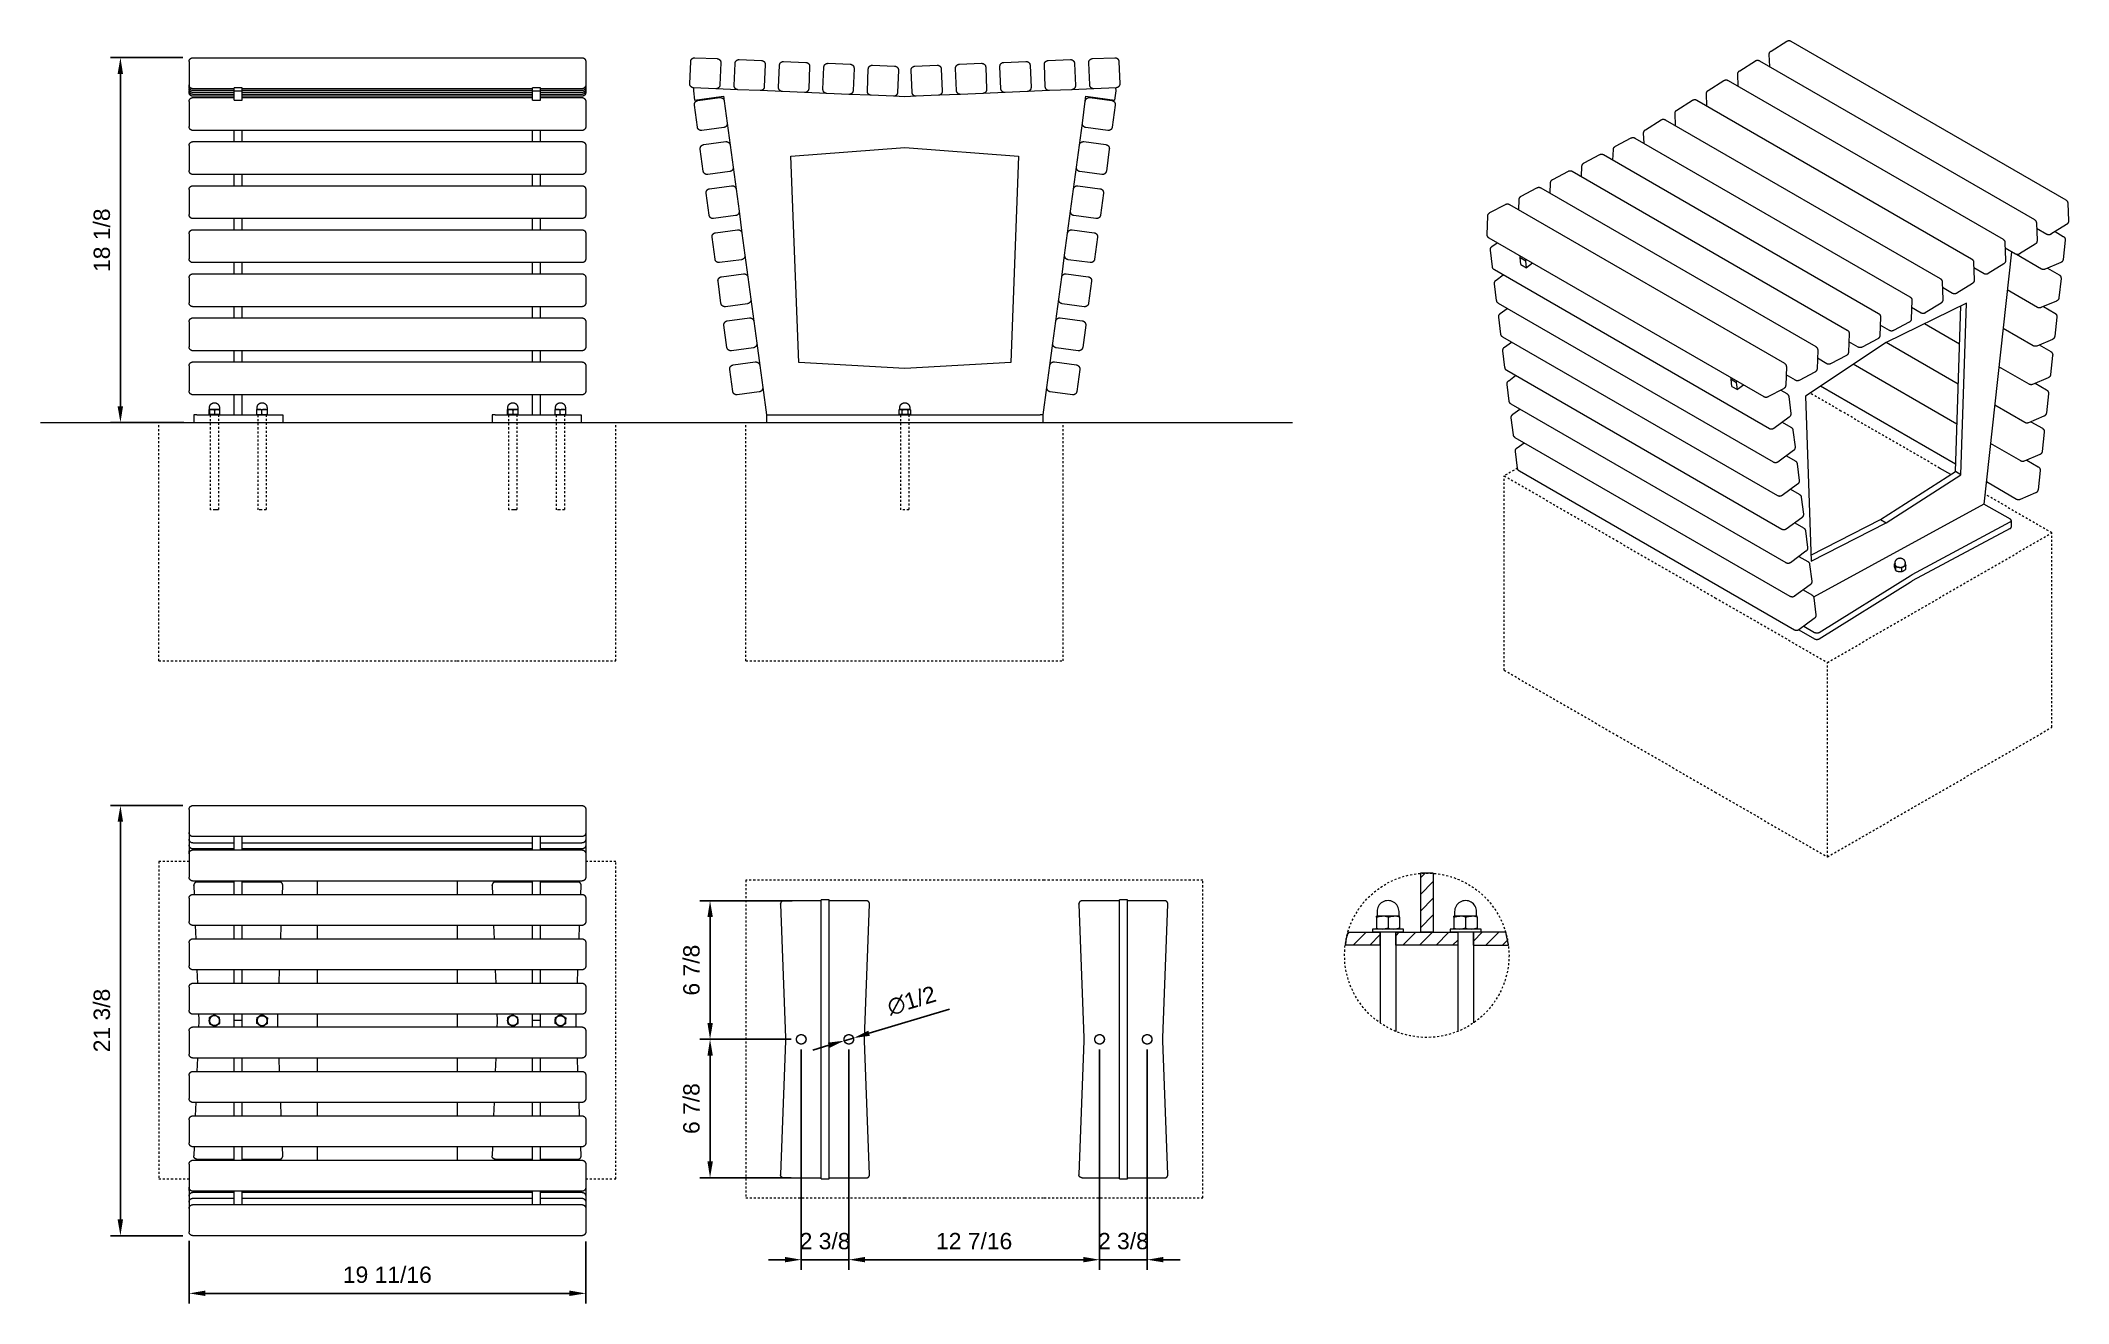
# Model space of a CAD drawing. Header units: inches. Extents: x -6 to 95, y -2 to 61.
import ezdxf

# ---------------------------------------------------------------- set-up
doc = ezdxf.new("R2010")
doc.units = ezdxf.units.IN
doc.header["$PDSIZE"] = -1
doc.linetypes.add('HIDDEN', pattern=[1.905, 1.27, -0.635])
for name, color, linetype, lineweight in [('ZANO_R', 7, 'Continuous', 0), ('ZANO_R_przerywana', 250, 'HIDDEN', 0), ('ZANO_W', 1, 'Continuous', 0)]:
    doc.layers.add(name, color=color, linetype=linetype, lineweight=lineweight)
doc.styles.get("Standard").update_dxf_attribs({"font": 'arial.ttf'})
doc.dimstyles.new('amerykanie', dxfattribs={"dimtxt": 50, "dimasz": 50, "dimexe": 0.5, "dimexo": 0.5, "dimgap": 1, "dimtad": 1, "dimdec": 0, "dimzin": 0, "dimlunit": 5, "dimtxsty": 'Standard', "dimcen": 0.09, "dimclrd": 1, "dimclre": 1, "dimclrt": 1, "dimazin": 0, "dimtfac": 1, "dimtdec": 0, "dimtmove": 0, "dimatfit": 3, "dimfxl": 1, "dimtzin": 0, "dimarcsym": 1})

msp = doc.modelspace()

# ---------------------------------------------------------------- blocks, each defined once
blk = doc.blocks.new('*D354')
at = {"layer": 'ZANO_W', "color": 1, "lineweight": -2}
for p, q in [((1.5, 59.83), (-2.1, 59.83)), ((-1.6, 59.02), (-1.6, 42.53)), ((1.54, 41.72), (-2.1, 41.72))]:
    blk.add_line(p, q, dxfattribs=at)
at = {"layer": 'ZANO_W', "color": 1}
for points in [[(-1.47, 59.02), (-1.74, 59.02), (-1.6, 59.83)], [(-1.74, 42.53), (-1.47, 42.53), (-1.6, 41.72)]]:
    blk.add_solid(points, dxfattribs=at)
at = {"layer": 'ZANO_W', "color": 1, "insert": (-2.52, 50.77), "char_height": 0.812, "attachment_point": 5, "rotation": 90}
blk.add_mtext('18 1/8', dxfattribs=at)
blk = doc.blocks.new('*D355')
at = {"layer": 'ZANO_W', "color": 1, "lineweight": -2}
for p, q in [((1.5, 22.72), (-2.1, 22.72)), ((-1.6, 21.91), (-1.6, 2.18)), ((1.5, 1.37), (-2.1, 1.37))]:
    blk.add_line(p, q, dxfattribs=at)
at = {"layer": 'ZANO_W', "color": 1}
for points in [[(-1.47, 21.91), (-1.74, 21.91), (-1.6, 22.72)], [(-1.74, 2.18), (-1.47, 2.18), (-1.6, 1.37)]]:
    blk.add_solid(points, dxfattribs=at)
at = {"layer": 'ZANO_W', "color": 1, "insert": (-2.52, 12.05), "char_height": 0.812, "attachment_point": 5, "rotation": 90}
blk.add_mtext('21 3/8', dxfattribs=at)
blk = doc.blocks.new('*D356')
at = {"layer": 'ZANO_W', "color": 1, "lineweight": -2}
for p, q in [((1.81, 1.12), (1.81, -1.99)), ((21.5, 1.09), (21.5, -1.99)), ((2.62, -1.49), (20.69, -1.49))]:
    blk.add_line(p, q, dxfattribs=at)
at = {"layer": 'ZANO_W', "color": 1}
for points in [[(2.62, -1.35), (2.62, -1.62), (1.81, -1.49)], [(20.69, -1.62), (20.69, -1.35), (21.5, -1.49)]]:
    blk.add_solid(points, dxfattribs=at)
at = {"layer": 'ZANO_W', "color": 1, "insert": (11.65, -0.57), "char_height": 0.812, "attachment_point": 5}
blk.add_mtext('19 11/16', dxfattribs=at)
blk = doc.blocks.new('*D357')
at = {"layer": 'ZANO_W', "color": 1, "lineweight": -2}
for p, q in [((32.2, 10.62), (32.2, -0.32)), ((34.56, 10.62), (34.56, -0.32)), ((31.39, 0.18), (30.57, 0.18)), ((32.2, 0.18), (34.56, 0.18)), ((35.37, 0.18), (36.19, 0.18))]:
    blk.add_line(p, q, dxfattribs=at)
at = {"layer": 'ZANO_W', "color": 1}
for points in [[(31.39, 0.05), (31.39, 0.32), (32.2, 0.18)], [(35.37, 0.32), (35.37, 0.05), (34.56, 0.18)]]:
    blk.add_solid(points, dxfattribs=at)
at = {"layer": 'ZANO_W', "color": 1, "insert": (33.38, 1.1), "char_height": 0.812, "attachment_point": 5}
blk.add_mtext('2 3/8', dxfattribs=at)
blk = doc.blocks.new('*D358')
at = {"layer": 'ZANO_W', "color": 1, "lineweight": -2}
for p, q in [((34.56, 10.62), (34.56, -0.32)), ((47.01, 10.62), (47.01, -0.32)), ((35.37, 0.18), (46.2, 0.18))]:
    blk.add_line(p, q, dxfattribs=at)
at = {"layer": 'ZANO_W', "color": 1}
for points in [[(35.37, 0.32), (35.37, 0.05), (34.56, 0.18)], [(46.2, 0.05), (46.2, 0.32), (47.01, 0.18)]]:
    blk.add_solid(points, dxfattribs=at)
at = {"layer": 'ZANO_W', "color": 1, "insert": (40.78, 1.1), "char_height": 0.812, "attachment_point": 5}
blk.add_mtext('12 7/16', dxfattribs=at)
blk = doc.blocks.new('*D359')
at = {"layer": 'ZANO_W', "color": 1, "lineweight": -2}
for p, q in [((47.01, 10.62), (47.01, -0.32)), ((49.37, 10.62), (49.37, -0.32)), ((46.2, 0.18), (45.38, 0.18)), ((47.01, 0.18), (49.37, 0.18)), ((50.18, 0.18), (51, 0.18))]:
    blk.add_line(p, q, dxfattribs=at)
at = {"layer": 'ZANO_W', "color": 1}
for points in [[(46.2, 0.05), (46.2, 0.32), (47.01, 0.18)], [(50.18, 0.32), (50.18, 0.05), (49.37, 0.18)]]:
    blk.add_solid(points, dxfattribs=at)
at = {"layer": 'ZANO_W', "color": 1, "insert": (48.19, 1.1), "char_height": 0.812, "attachment_point": 5}
blk.add_mtext('2 3/8', dxfattribs=at)
blk = doc.blocks.new('*D360')
at = {"layer": 'ZANO_W', "color": 1, "lineweight": -2}
for p, q in [((31.75, 17.99), (27.17, 17.99)), ((27.67, 17.18), (27.67, 11.93)), ((31.7, 11.12), (27.17, 11.12))]:
    blk.add_line(p, q, dxfattribs=at)
at = {"layer": 'ZANO_W', "color": 1}
for points in [[(27.81, 17.18), (27.54, 17.18), (27.67, 17.99)], [(27.54, 11.93), (27.81, 11.93), (27.67, 11.12)]]:
    blk.add_solid(points, dxfattribs=at)
at = {"layer": 'ZANO_W', "color": 1, "insert": (26.75, 14.55), "char_height": 0.812, "attachment_point": 5, "rotation": 90}
blk.add_mtext('6 7/8', dxfattribs=at)
blk = doc.blocks.new('*D361')
at = {"layer": 'ZANO_W', "color": 1, "lineweight": -2}
for p, q in [((31.7, 11.12), (27.17, 11.12)), ((27.67, 10.3), (27.67, 5.06)), ((31.7, 4.24), (27.17, 4.24))]:
    blk.add_line(p, q, dxfattribs=at)
at = {"layer": 'ZANO_W', "color": 1}
for points in [[(27.81, 10.3), (27.54, 10.3), (27.67, 11.12)], [(27.54, 5.06), (27.81, 5.06), (27.67, 4.24)]]:
    blk.add_solid(points, dxfattribs=at)
at = {"layer": 'ZANO_W', "color": 1, "insert": (26.75, 7.68), "char_height": 0.812, "attachment_point": 5, "rotation": 90}
blk.add_mtext('6 7/8', dxfattribs=at)
blk = doc.blocks.new('*D362')
at = {"layer": 'ZANO_W', "color": 1, "lineweight": -2}
for p, q in [((39.56, 12.61), (35.57, 11.42)), ((34.33, 11.05), (34.79, 11.18)), ((33.56, 10.82), (32.78, 10.58))]:
    blk.add_line(p, q, dxfattribs=at)
at = {"layer": 'ZANO_W', "color": 1}
for points in [[(35.53, 11.55), (35.6, 11.29), (34.79, 11.18)], [(33.6, 10.69), (33.52, 10.95), (34.33, 11.05)]]:
    blk.add_solid(points, dxfattribs=at)
at = {"layer": 'ZANO_W', "color": 1, "insert": (37.68, 13.03), "char_height": 0.812, "attachment_point": 5, "rotation": 16.6707}
blk.add_mtext('∅1/2', dxfattribs=at)

# ---------------------------------------------------------------- dimensions: what is measured, and where the dimension line sits
at = {"layer": 'ZANO_W'}
for base, p1, p2, picture, middle in [((-1.60137, 41.71796), (2.00414, 59.82816), (2.03972, 41.71796), '*D354', (-2.52148, 50.77306)), ((-1.60137, 1.37161), (2.00414, 22.71857), (2.00414, 1.37161), '*D355', (-2.52175, 12.04509)), ((27.67384, 11.11684), (32.25472, 17.99055), (32.19756, 11.11684), '*D360', (26.75373, 14.55369)), ((27.67384, 4.24313), (32.19756, 11.11684), (32.19756, 4.24313), '*D361', (26.75373, 7.67998))]:
    dim = msp.add_linear_dim(base=base, p1=p1, p2=p2, angle=90, dimstyle='amerykanie', override={"dimtxt": 0.8125, "dimasz": 0.8125, "dimgap": 0.5, "dimdec": 4, "dimaunit": 1, "dimadec": 1, "dimtdec": 4, "dimtmove": 1, "dimfrac": 2}, dxfattribs=at)
    dim.commit()
    dim.dimension.update_dxf_attribs({"geometry": picture, "text_midpoint": middle})
dim = msp.add_diameter_dim_2p(p1=(34.3346, 11.04907), p2=(34.78738, 11.18465), dimstyle='amerykanie', override={"dimtxt": 0.8125, "dimasz": 0.8125, "dimgap": 0.5, "dimdec": 4, "dimaunit": 1, "dimadec": 1, "dimtdec": 4, "dimtmove": 1, "dimfrac": 2}, dxfattribs=at)
dim.commit()
dim.dimension.update_dxf_attribs({"geometry": '*D362', "text_midpoint": (37.68208, 13.03019)})
for base, p1, p2, picture, middle in [((34.56099, 0.18378), (32.19756, 11.11684), (34.56099, 11.11686), '*D357', (33.37928, 0.18378)), ((49.371964, 0.183783), (47.008511, 11.116837), (49.371964, 11.116837), '*D359', (48.190238, 0.183783))]:
    dim = msp.add_linear_dim(base=base, p1=p1, p2=p2, dimstyle='amerykanie', override={"dimtxt": 0.8125, "dimasz": 0.8125, "dimgap": 0.5, "dimdec": 4, "dimaunit": 1, "dimadec": 1, "dimtdec": 4, "dimtmove": 1, "dimfrac": 2}, dxfattribs=at)
    dim.commit()
    dim.dimension.update_dxf_attribs({"geometry": picture, "text_midpoint": middle, "dimtype": 160})
for base, p1, p2, picture, middle in [((47.00851, 0.18378), (34.56099, 11.11686), (47.00851, 11.11684), '*D358', (40.78475, 1.10389)), ((21.50262, -1.48838), (1.80718, 1.61514), (21.50262, 1.59186), '*D356', (11.6549, -0.56828))]:
    dim = msp.add_linear_dim(base=base, p1=p1, p2=p2, dimstyle='amerykanie', override={"dimtxt": 0.8125, "dimasz": 0.8125, "dimgap": 0.5, "dimdec": 4, "dimaunit": 1, "dimadec": 1, "dimtdec": 4, "dimtmove": 1, "dimfrac": 2}, dxfattribs=at)
    dim.commit()
    dim.dimension.update_dxf_attribs({"geometry": picture, "text_midpoint": middle})

# ---------------------------------------------------------------- linework, layer by layer
at = {"layer": 'ZANO_R'}
for p, q in [((80.34161, 60.15874), (81.12081, 60.64664)), ((81.12081, 60.64664), (81.12652, 60.65009)), ((81.12652, 60.65009), (81.13234, 60.65333)), ((81.13234, 60.65333), (81.13827, 60.65638)), ((81.13827, 60.65638), (81.1443, 60.65922)), ((81.1443, 60.65922), (81.15042, 60.66186)), ((81.15042, 60.66186), (81.15662, 60.66429)), ((81.15662, 60.66429), (81.16291, 60.66651)), ((81.16291, 60.66651), (81.16927, 60.66852)), ((81.16927, 60.66852), (81.17569, 60.67031)), ((81.17569, 60.67031), (81.18216, 60.67188)), ((81.18216, 60.67188), (81.18869, 60.67323)), ((81.18869, 60.67323), (81.19526, 60.67436)), ((81.19526, 60.67436), (81.20186, 60.67526)), ((81.20186, 60.67526), (81.20849, 60.67595)), ((81.20849, 60.67595), (81.21514, 60.6764)), ((81.21514, 60.6764), (81.22181, 60.67664)), ((81.22181, 60.67664), (81.22847, 60.67664)), ((81.22847, 60.67664), (81.23513, 60.67642)), ((81.23513, 60.67642), (81.24178, 60.67598)), ((81.24178, 60.67598), (81.24842, 60.67531)), ((81.24842, 60.67531), (81.25502, 60.67442)), ((81.25502, 60.67442), (81.26159, 60.6733)), ((81.26159, 60.6733), (81.26812, 60.67196)), ((81.26812, 60.67196), (81.2746, 60.67041)), ((81.2746, 60.67041), (81.28103, 60.66863)), ((81.28103, 60.66863), (81.28739, 60.66664)), ((81.28739, 60.66664), (81.29368, 60.66443)), ((81.29368, 60.66443), (81.29989, 60.66201)), ((81.29989, 60.66201), (81.30602, 60.65938)), ((81.30602, 60.65938), (81.31205, 60.65655)), ((81.31205, 60.65655), (81.31798, 60.65352)), ((81.31798, 60.65352), (81.32381, 60.65028)), ((81.32381, 60.65028), (94.97205, 52.77046)), ((1.80718, 59.6312), (1.8073, 59.63793)), ((1.80718, 59.6312), (1.80718, 58.52924)), ((1.8073, 59.63793), (1.80764, 59.64464)), ((1.80764, 59.64464), (1.80821, 59.65134)), ((1.80821, 59.65134), (1.80902, 59.65802)), ((1.80902, 59.65802), (1.81004, 59.66467)), ((1.81004, 59.66467), (1.8113, 59.67127)), ((1.8113, 59.67127), (1.81278, 59.67783)), ((1.81278, 59.67783), (1.81448, 59.68434)), ((1.81448, 59.68434), (1.81641, 59.69078)), ((1.81641, 59.69078), (1.81855, 59.69716)), ((1.81855, 59.69716), (1.82091, 59.70345)), ((1.82091, 59.70345), (1.82349, 59.70967)), ((1.82349, 59.70967), (1.82627, 59.71579)), ((1.82627, 59.71579), (1.82926, 59.72181)), ((1.82926, 59.72181), (1.83246, 59.72773)), ((1.83246, 59.72773), (1.83585, 59.73354)), ((1.83585, 59.73354), (1.83945, 59.73922)), ((1.83945, 59.73922), (1.84323, 59.74478)), ((1.84323, 59.74478), (1.8472, 59.75021)), ((1.8472, 59.75021), (1.85136, 59.7555)), ((1.85136, 59.7555), (1.85569, 59.76064)), ((1.85569, 59.76064), (1.86019, 59.76563)), ((1.86019, 59.76563), (1.86487, 59.77047)), ((1.86487, 59.77047), (1.8697, 59.77514)), ((1.8697, 59.77514), (1.8747, 59.77965)), ((1.8747, 59.77965), (1.87984, 59.78398)), ((1.87984, 59.78398), (1.88513, 59.78814)), ((1.88513, 59.78814), (1.89056, 59.79211)), ((1.89056, 59.79211), (1.89612, 59.79589)), ((1.89612, 59.79589), (1.9018, 59.79948)), ((1.9018, 59.79948), (1.90761, 59.80288)), ((1.90761, 59.80288), (1.91352, 59.80607)), ((1.91352, 59.80607), (1.91955, 59.80907)), ((1.91955, 59.80907), (1.92567, 59.81185)), ((1.92567, 59.81185), (1.93188, 59.81442)), ((1.93188, 59.81442), (1.93818, 59.81678)), ((1.93818, 59.81678), (1.94455, 59.81893)), ((1.94455, 59.81893), (1.951, 59.82085)), ((1.951, 59.82085), (1.9575, 59.82256)), ((1.9575, 59.82256), (1.96406, 59.82404)), ((1.96406, 59.82404), (1.97067, 59.82529)), ((1.97067, 59.82529), (1.97732, 59.82632)), ((1.97732, 59.82632), (1.98399, 59.82712)), ((1.98399, 59.82712), (1.99069, 59.8277)), ((1.99069, 59.8277), (1.99741, 59.82804)), ((1.99741, 59.82804), (2.00414, 59.82816)), ((2.00414, 59.82816), (21.30567, 59.82816)), ((21.30567, 59.82816), (21.31239, 59.82804)), ((21.31239, 59.82804), (21.31911, 59.8277)), ((21.31911, 59.8277), (21.32581, 59.82712)), ((21.32581, 59.82712), (21.33248, 59.82632)), ((21.33248, 59.82632), (21.33913, 59.82529)), ((21.33913, 59.82529), (21.34574, 59.82404)), ((21.34574, 59.82404), (21.3523, 59.82256)), ((21.3523, 59.82256), (21.3588, 59.82085)), ((21.3588, 59.82085), (21.36525, 59.81893)), ((21.36525, 59.81893), (21.37162, 59.81678)), ((21.37162, 59.81678), (21.37792, 59.81442)), ((21.37792, 59.81442), (21.38413, 59.81185)), ((21.38413, 59.81185), (21.39025, 59.80907)), ((21.39025, 59.80907), (21.39628, 59.80607)), ((21.39628, 59.80607), (21.4022, 59.80288)), ((21.4022, 59.80288), (21.408, 59.79948)), ((21.408, 59.79948), (21.41369, 59.79589)), ((21.41369, 59.79589), (21.41925, 59.79211)), ((21.41925, 59.79211), (21.42467, 59.78814)), ((21.42467, 59.78814), (21.42996, 59.78398)), ((21.42996, 59.78398), (21.43511, 59.77965)), ((21.43511, 59.77965), (21.4401, 59.77514)), ((21.4401, 59.77514), (21.44493, 59.77047)), ((21.44493, 59.77047), (21.44961, 59.76563)), ((21.44961, 59.76563), (21.45411, 59.76064)), ((21.45411, 59.76064), (21.45845, 59.7555)), ((21.45845, 59.7555), (21.4626, 59.75021)), ((21.4626, 59.75021), (21.46657, 59.74478)), ((21.46657, 59.74478), (21.47036, 59.73922)), ((21.47036, 59.73922), (21.47395, 59.73354)), ((21.47395, 59.73354), (21.47734, 59.72773)), ((21.47734, 59.72773), (21.48054, 59.72181)), ((21.48054, 59.72181), (21.48353, 59.71579)), ((21.48353, 59.71579), (21.48632, 59.70967)), ((21.48632, 59.70967), (21.48889, 59.70345)), ((21.48889, 59.70345), (21.49125, 59.69716)), ((21.49125, 59.69716), (21.49339, 59.69078)), ((21.49339, 59.69078), (21.49532, 59.68434)), ((21.49532, 59.68434), (21.49702, 59.67783)), ((21.49702, 59.67783), (21.4985, 59.67127)), ((21.4985, 59.67127), (21.49976, 59.66467)), ((21.49976, 59.66467), (21.50079, 59.65802)), ((21.50079, 59.65802), (21.50159, 59.65134)), ((21.50159, 59.65134), (21.50216, 59.64464)), ((21.50216, 59.64464), (21.50251, 59.63793)), ((21.50251, 59.63793), (21.50262, 59.6312)), ((21.50262, 59.6312), (21.50262, 58.52924)), ((26.66449, 58.53756), (26.71107, 59.63952)), ((26.71107, 59.63952), (26.71147, 59.64623)), ((26.71147, 59.64623), (26.71209, 59.65293)), ((26.71209, 59.65293), (26.71295, 59.6596)), ((26.71295, 59.6596), (26.71403, 59.66624)), ((26.71403, 59.66624), (26.71534, 59.67283)), ((26.71534, 59.67283), (26.71688, 59.67938)), ((26.71688, 59.67938), (26.71863, 59.68587)), ((26.71863, 59.68587), (26.72061, 59.6923)), ((26.72061, 59.6923), (26.7228, 59.69866)), ((26.7228, 59.69866), (26.72522, 59.70494)), ((26.72522, 59.70494), (26.72784, 59.71113)), ((26.72784, 59.71113), (26.73067, 59.71723)), ((26.73067, 59.71723), (26.73371, 59.72323)), ((26.73371, 59.72323), (26.73696, 59.72912)), ((26.73696, 59.72912), (26.7404, 59.73489)), ((26.7404, 59.73489), (26.74404, 59.74055)), ((26.74404, 59.74055), (26.74787, 59.74608)), ((26.74787, 59.74608), (26.75188, 59.75147)), ((26.75188, 59.75147), (26.75608, 59.75673)), ((26.75608, 59.75673), (26.76045, 59.76184)), ((26.76045, 59.76184), (26.765, 59.76679)), ((26.765, 59.76679), (26.76971, 59.77159)), ((26.76971, 59.77159), (26.77458, 59.77623)), ((26.77458, 59.77623), (26.77961, 59.78069)), ((26.77961, 59.78069), (26.78479, 59.78498)), ((26.78479, 59.78498), (26.79011, 59.78909)), ((26.79011, 59.78909), (26.79557, 59.79302)), ((26.79557, 59.79302), (26.80116, 59.79676)), ((26.80116, 59.79676), (26.80688, 59.80031)), ((26.80688, 59.80031), (26.81271, 59.80365)), ((26.81271, 59.80365), (26.81865, 59.8068)), ((26.81865, 59.8068), (26.8247, 59.80974)), ((26.8247, 59.80974), (26.83084, 59.81248)), ((26.83084, 59.81248), (26.83708, 59.815)), ((26.83708, 59.815), (26.84339, 59.81731)), ((26.84339, 59.81731), (26.84979, 59.8194)), ((26.84979, 59.8194), (26.85625, 59.82128)), ((26.85625, 59.82128), (26.86277, 59.82293)), ((26.86277, 59.82293), (26.86934, 59.82435)), ((26.86934, 59.82435), (26.87595, 59.82556)), ((26.87595, 59.82556), (26.88261, 59.82653)), ((26.88261, 59.82653), (26.88929, 59.82728)), ((26.88929, 59.82728), (26.896, 59.8278)), ((26.896, 59.8278), (26.90272, 59.82809)), ((26.90272, 59.82809), (26.90944, 59.82815)), ((26.90944, 59.82815), (26.91616, 59.82798)), ((26.91616, 59.82798), (28.01812, 59.78141)), ((28.01812, 59.78141), (28.02484, 59.78101)), ((28.02484, 59.78101), (28.03153, 59.78038)), ((28.03153, 59.78038), (28.0382, 59.77952)), ((28.0382, 59.77952), (28.04484, 59.77844)), ((28.04484, 59.77844), (28.05144, 59.77713)), ((28.05144, 59.77713), (28.05799, 59.7756)), ((28.05799, 59.7756), (28.06448, 59.77384)), ((28.06448, 59.77384), (28.07091, 59.77186)), ((28.07091, 59.77186), (28.07726, 59.76967)), ((28.07726, 59.76967), (28.08354, 59.76726)), ((28.08354, 59.76726), (28.08973, 59.76463)), ((28.08973, 59.76463), (28.09583, 59.7618)), ((28.09583, 59.7618), (28.10183, 59.75876)), ((28.10183, 59.75876), (28.10772, 59.75552)), ((28.10772, 59.75552), (28.1135, 59.75207)), ((28.1135, 59.75207), (28.11916, 59.74844)), ((28.11916, 59.74844), (28.12469, 59.74461)), ((28.12469, 59.74461), (28.13008, 59.74059)), ((28.13008, 59.74059), (28.13534, 59.7364)), ((28.13534, 59.7364), (28.14044, 59.73202)), ((28.14044, 59.73202), (28.1454, 59.72748)), ((28.1454, 59.72748), (28.1502, 59.72276)), ((28.1502, 59.72276), (28.15483, 59.71789)), ((28.15483, 59.71789), (28.1593, 59.71286)), ((28.1593, 59.71286), (28.16359, 59.70768)), ((28.20659, 59.57631), (28.16001, 58.47435)), ((28.16359, 59.70768), (28.1677, 59.70236)), ((28.1677, 59.70236), (28.17163, 59.6969)), ((28.17163, 59.6969), (28.17537, 59.69131)), ((28.17537, 59.69131), (28.17891, 59.6856)), ((28.17891, 59.6856), (28.18226, 59.67976)), ((28.18226, 59.67976), (28.18541, 59.67382)), ((28.18541, 59.67382), (28.18835, 59.66777)), ((28.18835, 59.66777), (28.19109, 59.66163)), ((28.19109, 59.66163), (28.19361, 59.6554)), ((28.19361, 59.6554), (28.19592, 59.64908)), ((28.19592, 59.64908), (28.19801, 59.64269)), ((28.19801, 59.64269), (28.19988, 59.63623)), ((28.19988, 59.63623), (28.20153, 59.62971)), ((28.20153, 59.62971), (28.20296, 59.62314)), ((28.20296, 59.62314), (28.20416, 59.61652)), ((28.20416, 59.61652), (28.20514, 59.60987)), ((28.20514, 59.60987), (28.20589, 59.60318)), ((28.20589, 59.60318), (28.20641, 59.59648)), ((28.20641, 59.59648), (28.2067, 59.58976)), ((28.20676, 59.58303), (28.20659, 59.57631)), ((28.2067, 59.58976), (28.20676, 59.58303)), ((28.86842, 58.44441), (28.91499, 59.54637)), ((28.91499, 59.54637), (28.91539, 59.55308)), ((28.91539, 59.55308), (28.91602, 59.55978)), ((28.91602, 59.55978), (28.91687, 59.56645)), ((28.91687, 59.56645), (28.91796, 59.57309)), ((28.91796, 59.57309), (28.91926, 59.57968)), ((28.91926, 59.57968), (28.9208, 59.58623)), ((28.9208, 59.58623), (28.92255, 59.59272)), ((28.92255, 59.59272), (28.92453, 59.59915)), ((28.92453, 59.59915), (28.92673, 59.60551)), ((28.92673, 59.60551), (28.92914, 59.61179)), ((28.92914, 59.61179), (28.93176, 59.61798)), ((28.93176, 59.61798), (28.93459, 59.62408)), ((28.93459, 59.62408), (28.93763, 59.63008)), ((28.93763, 59.63008), (28.94088, 59.63597)), ((28.94088, 59.63597), (28.94432, 59.64174)), ((28.94432, 59.64174), (28.94796, 59.6474)), ((28.94796, 59.6474), (28.95179, 59.65293)), ((28.95179, 59.65293), (28.9558, 59.65833)), ((28.9558, 59.65833), (28.96, 59.66358)), ((28.96, 59.66358), (28.96437, 59.66869)), ((28.96437, 59.66869), (28.96892, 59.67364)), ((28.96892, 59.67364), (28.97363, 59.67844)), ((28.97363, 59.67844), (28.97851, 59.68308)), ((28.97851, 59.68308), (28.98353, 59.68754)), ((28.98353, 59.68754), (28.98871, 59.69183)), ((28.98871, 59.69183), (28.99404, 59.69594)), ((28.99404, 59.69594), (28.99949, 59.69987)), ((28.99949, 59.69987), (29.00508, 59.70361)), ((29.00508, 59.70361), (29.0108, 59.70716)), ((29.0108, 59.70716), (29.01663, 59.7105)), ((29.01663, 59.7105), (29.02257, 59.71365)), ((29.02257, 59.71365), (29.02862, 59.7166)), ((29.02862, 59.7166), (29.03477, 59.71933)), ((29.03477, 59.71933), (29.041, 59.72185)), ((29.041, 59.72185), (29.04732, 59.72416)), ((29.04732, 59.72416), (29.05371, 59.72625)), ((29.05371, 59.72625), (29.06017, 59.72813)), ((29.06017, 59.72813), (29.06669, 59.72978)), ((29.06669, 59.72978), (29.07326, 59.7312)), ((29.07326, 59.7312), (29.07988, 59.73241)), ((29.07988, 59.73241), (29.08653, 59.73338)), ((29.08653, 59.73338), (29.09321, 59.73413)), ((29.09321, 59.73413), (29.09992, 59.73465)), ((29.09992, 59.73465), (29.10664, 59.73494)), ((29.10664, 59.73494), (29.11336, 59.735)), ((29.11336, 59.735), (29.12009, 59.73483)), ((29.12009, 59.73483), (30.22205, 59.68826)), ((30.22205, 59.68826), (30.22876, 59.68786)), ((30.22876, 59.68786), (30.23546, 59.68723)), ((30.23546, 59.68723), (30.24213, 59.68637)), ((30.24213, 59.68637), (30.24876, 59.68529)), ((30.24876, 59.68529), (30.25536, 59.68398)), ((30.25536, 59.68398), (30.26191, 59.68245)), ((30.26191, 59.68245), (30.2684, 59.68069)), ((30.2684, 59.68069), (30.27483, 59.67872)), ((30.27483, 59.67872), (30.28119, 59.67652)), ((30.28119, 59.67652), (30.28746, 59.67411)), ((30.28746, 59.67411), (30.29366, 59.67149)), ((30.29366, 59.67149), (30.29975, 59.66865)), ((30.29975, 59.66865), (30.30575, 59.66561)), ((30.30575, 59.66561), (30.31164, 59.66237)), ((30.31164, 59.66237), (30.31742, 59.65893)), ((30.31742, 59.65893), (30.32308, 59.65529)), ((30.32308, 59.65529), (30.32861, 59.65146)), ((30.32861, 59.65146), (30.334, 59.64744)), ((30.334, 59.64744), (30.33926, 59.64325)), ((30.33926, 59.64325), (30.34437, 59.63887)), ((30.34437, 59.63887), (30.34932, 59.63433)), ((30.34932, 59.63433), (30.35412, 59.62961)), ((30.35412, 59.62961), (30.35875, 59.62474)), ((30.35875, 59.62474), (30.36322, 59.61971)), ((30.36322, 59.61971), (30.36751, 59.61453)), ((30.41051, 59.48316), (30.36393, 58.3812)), ((30.36751, 59.61453), (30.37162, 59.60921)), ((30.37162, 59.60921), (30.37555, 59.60375)), ((30.37555, 59.60375), (30.37929, 59.59816)), ((30.37929, 59.59816), (30.38283, 59.59245)), ((30.38283, 59.59245), (30.38618, 59.58661)), ((30.38618, 59.58661), (30.38933, 59.58067)), ((30.38933, 59.58067), (30.39227, 59.57462)), ((30.39227, 59.57462), (30.39501, 59.56848)), ((30.39501, 59.56848), (30.39753, 59.56225)), ((30.39753, 59.56225), (30.39984, 59.55593)), ((30.39984, 59.55593), (30.40193, 59.54954)), ((30.40193, 59.54954), (30.4038, 59.54308)), ((30.4038, 59.54308), (30.40545, 59.53656)), ((30.40545, 59.53656), (30.40688, 59.52999)), ((30.40688, 59.52999), (30.40808, 59.52337)), ((30.40808, 59.52337), (30.40906, 59.51672)), ((30.40906, 59.51672), (30.40981, 59.51003)), ((30.40981, 59.51003), (30.41033, 59.50333)), ((30.41033, 59.50333), (30.41062, 59.49661)), ((30.41068, 59.48988), (30.41051, 59.48316)), ((30.41062, 59.49661), (30.41068, 59.48988)), ((31.07234, 58.35126), (31.11891, 59.45322)), ((31.11891, 59.45322), (31.11931, 59.45993)), ((31.11931, 59.45993), (31.11994, 59.46663)), ((31.11994, 59.46663), (31.12079, 59.4733)), ((31.12079, 59.4733), (31.12188, 59.47994)), ((31.12188, 59.47994), (31.12319, 59.48653)), ((31.12319, 59.48653), (31.12472, 59.49308)), ((31.12472, 59.49308), (31.12648, 59.49957)), ((31.12648, 59.49957), (31.12845, 59.506)), ((31.12845, 59.506), (31.13065, 59.51236)), ((31.13065, 59.51236), (31.13306, 59.51864)), ((31.13306, 59.51864), (31.13568, 59.52483)), ((31.13568, 59.52483), (31.13852, 59.53093)), ((31.13852, 59.53093), (31.14156, 59.53693)), ((31.14156, 59.53693), (31.1448, 59.54282)), ((31.1448, 59.54282), (31.14824, 59.5486)), ((31.14824, 59.5486), (31.15188, 59.55425)), ((31.15188, 59.55425), (31.15571, 59.55978)), ((31.15571, 59.55978), (31.15972, 59.56518)), ((31.15972, 59.56518), (31.16392, 59.57043)), ((31.16392, 59.57043), (31.1683, 59.57554)), ((31.1683, 59.57554), (31.17284, 59.5805)), ((31.17284, 59.5805), (31.17755, 59.58529)), ((31.17755, 59.58529), (31.18243, 59.58993)), ((31.18243, 59.58993), (31.18746, 59.59439)), ((31.18746, 59.59439), (31.19264, 59.59868)), ((31.19264, 59.59868), (31.19796, 59.6028)), ((31.19796, 59.6028), (31.20342, 59.60672)), ((31.20342, 59.60672), (31.20901, 59.61046)), ((31.20901, 59.61046), (31.21472, 59.61401)), ((31.21472, 59.61401), (31.22055, 59.61736)), ((31.22055, 59.61736), (31.2265, 59.6205)), ((31.2265, 59.6205), (31.23254, 59.62345)), ((31.23254, 59.62345), (31.23869, 59.62618)), ((31.23869, 59.62618), (31.24492, 59.6287)), ((31.24492, 59.6287), (31.25124, 59.63101)), ((31.25124, 59.63101), (31.25763, 59.63311)), ((31.25763, 59.63311), (31.26409, 59.63498)), ((31.26409, 59.63498), (31.27061, 59.63663)), ((31.27061, 59.63663), (31.27718, 59.63806)), ((31.27718, 59.63806), (31.2838, 59.63926)), ((31.2838, 59.63926), (31.29045, 59.64023)), ((31.29045, 59.64023), (31.29714, 59.64098)), ((31.29714, 59.64098), (31.30384, 59.6415)), ((31.30384, 59.6415), (31.31056, 59.64179)), ((31.31056, 59.64179), (31.31728, 59.64185)), ((31.31728, 59.64185), (31.32401, 59.64168)), ((31.32401, 59.64168), (32.42597, 59.59511)), ((32.42597, 59.59511), (32.43268, 59.59471)), ((32.43268, 59.59471), (32.43938, 59.59408)), ((32.43938, 59.59408), (32.44605, 59.59323)), ((32.44605, 59.59323), (32.45269, 59.59214)), ((32.45269, 59.59214), (32.45928, 59.59083)), ((32.45928, 59.59083), (32.46583, 59.5893)), ((32.46583, 59.5893), (32.47232, 59.58754)), ((32.47232, 59.58754), (32.47875, 59.58557)), ((32.47875, 59.58557), (32.48511, 59.58337)), ((32.48511, 59.58337), (32.49138, 59.58096)), ((32.49138, 59.58096), (32.49758, 59.57834)), ((32.49758, 59.57834), (32.50368, 59.5755)), ((32.50368, 59.5755), (32.50968, 59.57246)), ((32.50968, 59.57246), (32.51557, 59.56922)), ((32.51557, 59.56922), (32.52134, 59.56578)), ((32.52134, 59.56578), (32.527, 59.56214)), ((32.527, 59.56214), (32.53253, 59.55831)), ((32.53253, 59.55831), (32.53792, 59.55429)), ((32.53792, 59.55429), (32.54318, 59.5501)), ((32.54318, 59.5501), (32.54829, 59.54572)), ((32.54829, 59.54572), (32.55324, 59.54118)), ((32.55324, 59.54118), (32.55804, 59.53646)), ((32.55804, 59.53646), (32.56268, 59.53159)), ((32.56268, 59.53159), (32.56714, 59.52656)), ((32.56714, 59.52656), (32.57143, 59.52138)), ((32.57143, 59.52138), (32.57554, 59.51606)), ((32.57554, 59.51606), (32.57947, 59.5106)), ((32.57947, 59.5106), (32.58321, 59.50501)), ((32.58321, 59.50501), (32.58676, 59.4993)), ((32.58676, 59.4993), (32.5901, 59.49347)), ((32.5901, 59.49347), (32.59325, 59.48752)), ((32.59325, 59.48752), (32.59619, 59.48148)), ((32.59619, 59.48148), (32.59893, 59.47533)), ((32.59893, 59.47533), (32.60145, 59.4691)), ((32.60145, 59.4691), (32.60376, 59.46278)), ((32.60376, 59.46278), (32.60585, 59.45639)), ((32.60585, 59.45639), (32.60773, 59.44993)), ((32.60773, 59.44993), (32.60938, 59.44341)), ((32.60938, 59.44341), (32.6108, 59.43684)), ((32.6108, 59.43684), (32.61201, 59.43022)), ((32.61201, 59.43022), (32.61298, 59.42357)), ((32.61298, 59.42357), (32.61373, 59.41688)), ((32.61373, 59.41688), (32.61425, 59.41018)), ((32.61425, 59.41018), (32.61454, 59.40346)), ((32.6146, 59.39673), (32.61443, 59.39001)), ((32.61454, 59.40346), (32.6146, 59.39673)), ((33.32711, 59.39338), (33.32864, 59.39993)), ((33.32864, 59.39993), (33.3304, 59.40642)), ((33.3304, 59.40642), (33.33237, 59.41285)), ((33.33237, 59.41285), (33.33457, 59.41921)), ((33.33457, 59.41921), (33.33698, 59.42549)), ((33.33698, 59.42549), (33.3396, 59.43168)), ((33.3396, 59.43168), (33.34244, 59.43778)), ((33.34244, 59.43778), (33.34548, 59.44378)), ((33.34548, 59.44378), (33.34872, 59.44967)), ((33.34872, 59.44967), (33.35216, 59.45545)), ((33.35216, 59.45545), (33.3558, 59.4611)), ((33.3558, 59.4611), (33.35963, 59.46663)), ((33.35963, 59.46663), (33.36365, 59.47203)), ((33.36365, 59.47203), (33.36784, 59.47728)), ((33.36784, 59.47728), (33.37222, 59.48239)), ((33.37222, 59.48239), (33.37676, 59.48735)), ((33.37676, 59.48735), (33.38148, 59.49214)), ((33.38148, 59.49214), (33.38635, 59.49678)), ((33.38635, 59.49678), (33.39138, 59.50124)), ((33.39138, 59.50124), (33.39656, 59.50553)), ((33.39656, 59.50553), (33.40188, 59.50965)), ((33.40188, 59.50965), (33.40734, 59.51357)), ((33.40734, 59.51357), (33.41293, 59.51731)), ((33.41293, 59.51731), (33.41864, 59.52086)), ((33.41864, 59.52086), (33.42448, 59.52421)), ((33.42448, 59.52421), (33.43042, 59.52735)), ((33.43042, 59.52735), (33.43647, 59.5303)), ((33.43647, 59.5303), (33.44261, 59.53303)), ((33.44261, 59.53303), (33.44884, 59.53556)), ((33.44884, 59.53556), (33.45516, 59.53786)), ((33.45516, 59.53786), (33.46155, 59.53996)), ((33.46155, 59.53996), (33.46801, 59.54183)), ((33.46801, 59.54183), (33.47453, 59.54348)), ((33.47453, 59.54348), (33.4811, 59.54491)), ((33.4811, 59.54491), (33.48772, 59.54611)), ((33.48772, 59.54611), (33.49437, 59.54708)), ((33.49437, 59.54708), (33.50106, 59.54783)), ((33.50106, 59.54783), (33.50776, 59.54835)), ((33.50776, 59.54835), (33.51448, 59.54864)), ((33.51448, 59.54864), (33.52121, 59.5487)), ((33.52121, 59.5487), (33.52793, 59.54853)), ((33.52793, 59.54853), (34.62989, 59.50196)), ((34.62989, 59.50196), (34.6366, 59.50156)), ((34.6366, 59.50156), (34.6433, 59.50093)), ((34.6433, 59.50093), (34.64997, 59.50008)), ((34.64997, 59.50008), (34.65661, 59.49899)), ((34.65661, 59.49899), (34.6632, 59.49768)), ((34.6632, 59.49768), (34.66975, 59.49615)), ((34.66975, 59.49615), (34.67624, 59.49439)), ((34.67624, 59.49439), (34.68267, 59.49242)), ((34.68267, 59.49242), (34.68903, 59.49022)), ((34.68903, 59.49022), (34.69531, 59.48781)), ((34.69531, 59.48781), (34.7015, 59.48519)), ((34.7015, 59.48519), (34.7076, 59.48235)), ((34.7076, 59.48235), (34.7136, 59.47931)), ((34.7136, 59.47931), (34.71949, 59.47607)), ((34.71949, 59.47607), (34.72527, 59.47263)), ((34.72527, 59.47263), (34.73092, 59.46899)), ((34.73092, 59.46899), (34.73645, 59.46516)), ((34.73645, 59.46516), (34.74185, 59.46115)), ((34.74185, 59.46115), (34.7471, 59.45695)), ((34.7471, 59.45695), (34.75221, 59.45257)), ((34.75221, 59.45257), (34.75717, 59.44803)), ((34.75717, 59.44803), (34.76196, 59.44332)), ((34.76196, 59.44332), (34.7666, 59.43844)), ((34.7666, 59.43844), (34.77106, 59.43341)), ((34.77106, 59.43341), (34.77535, 59.42823)), ((34.77535, 59.42823), (34.77946, 59.42291)), ((34.77946, 59.42291), (34.78339, 59.41745)), ((34.78339, 59.41745), (34.78713, 59.41186)), ((34.78713, 59.41186), (34.79068, 59.40615)), ((34.79068, 59.40615), (34.79403, 59.40032)), ((34.79403, 59.40032), (34.79717, 59.39437)), ((35.58068, 59.3942), (35.5854, 59.399)), ((35.5854, 59.399), (35.59027, 59.40363)), ((35.59027, 59.40363), (35.5953, 59.40809)), ((35.5953, 59.40809), (35.60048, 59.41239)), ((35.60048, 59.41239), (35.6058, 59.4165)), ((35.6058, 59.4165), (35.61126, 59.42042)), ((35.61126, 59.42042), (35.61685, 59.42416)), ((35.61685, 59.42416), (35.62256, 59.42771)), ((35.62256, 59.42771), (35.6284, 59.43106)), ((35.6284, 59.43106), (35.63434, 59.43421)), ((35.63434, 59.43421), (35.64039, 59.43715)), ((35.64039, 59.43715), (35.64653, 59.43988)), ((35.64653, 59.43988), (35.65277, 59.44241)), ((35.65277, 59.44241), (35.65908, 59.44471)), ((35.65908, 59.44471), (35.66547, 59.44681)), ((35.66547, 59.44681), (35.67193, 59.44868)), ((35.67193, 59.44868), (35.67845, 59.45033)), ((35.67845, 59.45033), (35.68502, 59.45176)), ((35.68502, 59.45176), (35.69164, 59.45296)), ((35.69164, 59.45296), (35.69829, 59.45394)), ((35.69829, 59.45394), (35.70498, 59.45468)), ((35.70498, 59.45468), (35.71168, 59.4552)), ((35.71168, 59.4552), (35.7184, 59.45549)), ((35.7184, 59.45549), (35.72513, 59.45555)), ((35.72513, 59.45555), (35.73185, 59.45538)), ((35.73185, 59.45538), (36.83381, 59.40881)), ((36.83381, 59.40881), (36.84052, 59.40841)), ((36.84052, 59.40841), (36.84722, 59.40778)), ((36.84722, 59.40778), (36.85389, 59.40693)), ((36.85389, 59.40693), (36.86053, 59.40584)), ((36.86053, 59.40584), (36.86713, 59.40453)), ((36.86713, 59.40453), (36.87367, 59.403)), ((36.87367, 59.403), (36.88017, 59.40124)), ((36.88017, 59.40124), (36.88659, 59.39927)), ((36.88659, 59.39927), (36.89295, 59.39707)), ((36.89295, 59.39707), (36.89923, 59.39466)), ((36.89923, 59.39466), (36.90542, 59.39204)), ((37.77017, 59.39204), (37.77637, 59.39466)), ((37.77637, 59.39466), (37.78264, 59.39707)), ((37.78264, 59.39707), (37.789, 59.39927)), ((37.789, 59.39927), (37.79543, 59.40124)), ((37.79543, 59.40124), (37.80192, 59.403)), ((37.80192, 59.403), (37.80847, 59.40453)), ((37.80847, 59.40453), (37.81507, 59.40584)), ((37.81507, 59.40584), (37.8217, 59.40693)), ((37.8217, 59.40693), (37.82837, 59.40778)), ((37.82837, 59.40778), (37.83507, 59.40841)), ((37.83507, 59.40841), (37.84178, 59.40881)), ((37.84178, 59.40881), (38.94374, 59.45538)), ((38.94374, 59.45538), (38.95047, 59.45555)), ((38.95047, 59.45555), (38.95719, 59.45549)), ((38.95719, 59.45549), (38.96391, 59.4552)), ((38.96391, 59.4552), (38.97062, 59.45468)), ((38.97062, 59.45468), (38.9773, 59.45394)), ((38.9773, 59.45394), (38.98395, 59.45296)), ((38.98395, 59.45296), (38.99057, 59.45176)), ((38.99057, 59.45176), (38.99714, 59.45033)), ((38.99714, 59.45033), (39.00366, 59.44868)), ((39.00366, 59.44868), (39.01012, 59.44681)), ((39.01012, 59.44681), (39.01651, 59.44471)), ((39.01651, 59.44471), (39.02283, 59.44241)), ((39.02283, 59.44241), (39.02906, 59.43988)), ((39.02906, 59.43988), (39.03521, 59.43715)), ((39.03521, 59.43715), (39.04125, 59.43421)), ((39.04125, 59.43421), (39.0472, 59.43106)), ((39.0472, 59.43106), (39.05303, 59.42771)), ((39.05303, 59.42771), (39.05874, 59.42416)), ((39.05874, 59.42416), (39.06433, 59.42042)), ((39.06433, 59.42042), (39.06979, 59.4165)), ((39.06979, 59.4165), (39.07512, 59.41239)), ((39.07512, 59.41239), (39.08029, 59.40809)), ((39.08029, 59.40809), (39.08532, 59.40363)), ((39.08532, 59.40363), (39.0902, 59.399)), ((39.0902, 59.399), (39.09491, 59.3942)), ((39.87842, 59.39437), (39.88157, 59.40032)), ((39.88157, 59.40032), (39.88492, 59.40615)), ((39.88492, 59.40615), (39.88846, 59.41186)), ((39.88846, 59.41186), (39.8922, 59.41745)), ((39.8922, 59.41745), (39.89613, 59.42291)), ((39.89613, 59.42291), (39.90024, 59.42823)), ((39.90024, 59.42823), (39.90453, 59.43341)), ((39.90453, 59.43341), (39.909, 59.43844)), ((39.909, 59.43844), (39.91363, 59.44332)), ((39.91363, 59.44332), (39.91843, 59.44803)), ((39.91843, 59.44803), (39.92338, 59.45257)), ((39.92338, 59.45257), (39.92849, 59.45695)), ((39.92849, 59.45695), (39.93375, 59.46115)), ((39.93375, 59.46115), (39.93914, 59.46516)), ((39.93914, 59.46516), (39.94467, 59.46899)), ((39.94467, 59.46899), (39.95033, 59.47263)), ((39.95033, 59.47263), (39.95611, 59.47607)), ((39.95611, 59.47607), (39.962, 59.47931)), ((39.962, 59.47931), (39.968, 59.48235)), ((39.968, 59.48235), (39.97409, 59.48519)), ((39.97409, 59.48519), (39.98029, 59.48781)), ((39.98029, 59.48781), (39.98657, 59.49022)), ((39.98657, 59.49022), (39.99292, 59.49242)), ((39.99292, 59.49242), (39.99935, 59.49439)), ((39.99935, 59.49439), (40.00584, 59.49615)), ((40.00584, 59.49615), (40.01239, 59.49768)), ((40.01239, 59.49768), (40.01899, 59.49899)), ((40.01899, 59.49899), (40.02562, 59.50008)), ((40.02562, 59.50008), (40.03229, 59.50093)), ((40.03229, 59.50093), (40.03899, 59.50156)), ((40.03899, 59.50156), (40.0457, 59.50196)), ((40.0457, 59.50196), (41.14766, 59.54853)), ((41.14766, 59.54853), (41.15439, 59.5487)), ((41.15439, 59.5487), (41.16111, 59.54864)), ((41.16111, 59.54864), (41.16783, 59.54835)), ((41.16783, 59.54835), (41.17454, 59.54783)), ((41.17454, 59.54783), (41.18122, 59.54708)), ((41.18122, 59.54708), (41.18787, 59.54611)), ((41.18787, 59.54611), (41.19449, 59.54491)), ((41.19449, 59.54491), (41.20106, 59.54348)), ((41.20106, 59.54348), (41.20758, 59.54183)), ((41.20758, 59.54183), (41.21404, 59.53996)), ((41.21404, 59.53996), (41.22043, 59.53786)), ((41.22043, 59.53786), (41.22675, 59.53556)), ((41.22675, 59.53556), (41.23298, 59.53303)), ((41.23298, 59.53303), (41.23913, 59.5303)), ((41.23913, 59.5303), (41.24518, 59.52735)), ((41.24518, 59.52735), (41.25112, 59.52421)), ((41.25112, 59.52421), (41.25695, 59.52086)), ((41.25695, 59.52086), (41.26267, 59.51731)), ((41.26267, 59.51731), (41.26826, 59.51357)), ((41.26826, 59.51357), (41.27371, 59.50965)), ((41.27371, 59.50965), (41.27904, 59.50553)), ((41.27904, 59.50553), (41.28422, 59.50124)), ((41.28422, 59.50124), (41.28924, 59.49678)), ((41.28924, 59.49678), (41.29412, 59.49214)), ((41.29412, 59.49214), (41.29883, 59.48735)), ((41.29883, 59.48735), (41.30338, 59.48239)), ((41.30338, 59.48239), (41.30775, 59.47728)), ((41.30775, 59.47728), (41.31195, 59.47203)), ((41.31195, 59.47203), (41.31596, 59.46663)), ((41.31596, 59.46663), (41.31979, 59.4611)), ((41.31979, 59.4611), (41.32343, 59.45545)), ((41.32343, 59.45545), (41.32687, 59.44967)), ((41.32687, 59.44967), (41.33012, 59.44378)), ((41.33012, 59.44378), (41.33316, 59.43778)), ((41.33316, 59.43778), (41.33599, 59.43168)), ((41.33599, 59.43168), (41.33861, 59.42549)), ((41.33861, 59.42549), (41.34102, 59.41921)), ((41.34102, 59.41921), (41.34322, 59.41285)), ((41.34322, 59.41285), (41.3452, 59.40642)), ((41.3452, 59.40642), (41.34695, 59.39993)), ((41.34695, 59.39993), (41.34849, 59.39338)), ((42.06099, 59.39673), (42.06106, 59.40346)), ((42.06116, 59.39001), (42.06099, 59.39673)), ((42.06106, 59.40346), (42.06135, 59.41018)), ((42.06135, 59.41018), (42.06186, 59.41688)), ((42.06186, 59.41688), (42.06261, 59.42357)), ((42.06261, 59.42357), (42.06359, 59.43022)), ((42.06359, 59.43022), (42.06479, 59.43684)), ((42.06479, 59.43684), (42.06622, 59.44341)), ((42.06622, 59.44341), (42.06787, 59.44993)), ((42.06787, 59.44993), (42.06974, 59.45639)), ((42.06974, 59.45639), (42.07183, 59.46278)), ((42.07183, 59.46278), (42.07414, 59.4691)), ((42.07414, 59.4691), (42.07666, 59.47533)), ((42.07666, 59.47533), (42.0794, 59.48148)), ((42.0794, 59.48148), (42.08234, 59.48752)), ((42.08234, 59.48752), (42.08549, 59.49347)), ((42.08549, 59.49347), (42.08884, 59.4993)), ((42.08884, 59.4993), (42.09238, 59.50501)), ((42.09238, 59.50501), (42.09612, 59.5106)), ((42.09612, 59.5106), (42.10005, 59.51606)), ((42.10005, 59.51606), (42.10416, 59.52138)), ((42.10416, 59.52138), (42.10845, 59.52656)), ((42.10845, 59.52656), (42.11292, 59.53159)), ((42.11292, 59.53159), (42.11755, 59.53646)), ((42.11755, 59.53646), (42.12235, 59.54118)), ((42.12235, 59.54118), (42.12731, 59.54572)), ((42.12731, 59.54572), (42.13241, 59.5501)), ((42.13241, 59.5501), (42.13767, 59.55429)), ((42.13767, 59.55429), (42.14306, 59.55831)), ((42.14306, 59.55831), (42.14859, 59.56214)), ((42.14859, 59.56214), (42.15425, 59.56578)), ((42.15425, 59.56578), (42.16003, 59.56922)), ((42.16003, 59.56922), (42.16592, 59.57246)), ((42.16592, 59.57246), (42.17192, 59.5755)), ((42.17192, 59.5755), (42.17802, 59.57834)), ((42.17802, 59.57834), (42.18421, 59.58096)), ((42.18421, 59.58096), (42.19049, 59.58337)), ((42.19049, 59.58337), (42.19684, 59.58557)), ((42.19684, 59.58557), (42.20327, 59.58754)), ((42.20327, 59.58754), (42.20976, 59.5893)), ((42.20976, 59.5893), (42.21631, 59.59083)), ((42.21631, 59.59083), (42.22291, 59.59214)), ((42.22291, 59.59214), (42.22955, 59.59323)), ((42.22955, 59.59323), (42.23622, 59.59408)), ((42.23622, 59.59408), (42.24291, 59.59471)), ((42.24291, 59.59471), (42.24963, 59.59511)), ((42.24963, 59.59511), (43.35159, 59.64168)), ((43.35159, 59.64168), (43.35831, 59.64185)), ((43.35831, 59.64185), (43.36503, 59.64179)), ((43.36503, 59.64179), (43.37175, 59.6415)), ((43.37175, 59.6415), (43.37846, 59.64098)), ((43.37846, 59.64098), (43.38514, 59.64023)), ((43.38514, 59.64023), (43.3918, 59.63926)), ((43.3918, 59.63926), (43.39841, 59.63806)), ((43.39841, 59.63806), (43.40499, 59.63663)), ((43.40499, 59.63663), (43.4115, 59.63498)), ((43.4115, 59.63498), (43.41796, 59.63311)), ((43.41796, 59.63311), (43.42436, 59.63101)), ((43.42436, 59.63101), (43.43067, 59.6287)), ((43.43067, 59.6287), (43.43691, 59.62618)), ((43.43691, 59.62618), (43.44305, 59.62345)), ((43.44305, 59.62345), (43.4491, 59.6205)), ((43.4491, 59.6205), (43.45504, 59.61736)), ((43.45504, 59.61736), (43.46087, 59.61401)), ((43.46087, 59.61401), (43.46659, 59.61046)), ((43.46659, 59.61046), (43.47218, 59.60672)), ((43.47218, 59.60672), (43.47764, 59.6028)), ((43.47764, 59.6028), (43.48296, 59.59868)), ((43.48296, 59.59868), (43.48814, 59.59439)), ((43.48814, 59.59439), (43.49317, 59.58993)), ((43.49317, 59.58993), (43.49804, 59.58529)), ((43.49804, 59.58529), (43.50275, 59.5805)), ((43.50275, 59.5805), (43.5073, 59.57554)), ((43.5073, 59.57554), (43.51167, 59.57043)), ((43.51167, 59.57043), (43.51587, 59.56518)), ((43.51587, 59.56518), (43.51988, 59.55978)), ((43.51988, 59.55978), (43.52371, 59.55425)), ((43.52371, 59.55425), (43.52735, 59.5486)), ((43.52735, 59.5486), (43.53079, 59.54282)), ((43.53079, 59.54282), (43.53404, 59.53693)), ((43.53404, 59.53693), (43.53708, 59.53093)), ((43.53708, 59.53093), (43.53991, 59.52483)), ((43.53991, 59.52483), (43.54254, 59.51864)), ((43.54254, 59.51864), (43.54495, 59.51236)), ((43.54495, 59.51236), (43.54714, 59.506)), ((43.54714, 59.506), (43.54912, 59.49957)), ((43.54912, 59.49957), (43.55087, 59.49308)), ((43.55087, 59.49308), (43.55241, 59.48653)), ((43.55241, 59.48653), (43.55372, 59.47994)), ((43.55372, 59.47994), (43.5548, 59.4733)), ((43.5548, 59.4733), (43.55566, 59.46663)), ((43.55566, 59.46663), (43.55628, 59.45993)), ((43.55628, 59.45993), (43.55668, 59.45322)), ((43.55668, 59.45322), (43.60326, 58.35126)), ((44.26492, 59.48988), (44.26498, 59.49661)), ((44.26509, 59.48316), (44.26492, 59.48988)), ((44.26498, 59.49661), (44.26527, 59.50333)), ((44.31166, 58.3812), (44.26509, 59.48316)), ((44.26527, 59.50333), (44.26579, 59.51003)), ((44.26579, 59.51003), (44.26653, 59.51672)), ((44.26653, 59.51672), (44.26751, 59.52337)), ((44.26751, 59.52337), (44.26871, 59.52999)), ((44.26871, 59.52999), (44.27014, 59.53656)), ((44.27014, 59.53656), (44.27179, 59.54308)), ((44.27179, 59.54308), (44.27366, 59.54954)), ((44.27366, 59.54954), (44.27575, 59.55593)), ((44.27575, 59.55593), (44.27806, 59.56225)), ((44.27806, 59.56225), (44.28059, 59.56848)), ((44.28059, 59.56848), (44.28332, 59.57462)), ((44.28332, 59.57462), (44.28626, 59.58067)), ((44.28626, 59.58067), (44.28941, 59.58661)), ((44.28941, 59.58661), (44.29276, 59.59245)), ((44.29276, 59.59245), (44.29631, 59.59816)), ((44.29631, 59.59816), (44.30004, 59.60375)), ((44.30004, 59.60375), (44.30397, 59.60921)), ((44.30397, 59.60921), (44.30808, 59.61453)), ((44.30808, 59.61453), (44.31237, 59.61971)), ((44.31237, 59.61971), (44.31684, 59.62474)), ((44.31684, 59.62474), (44.32147, 59.62961)), ((44.32147, 59.62961), (44.32627, 59.63433)), ((44.32627, 59.63433), (44.33123, 59.63887)), ((44.33123, 59.63887), (44.33634, 59.64325)), ((44.33634, 59.64325), (44.34159, 59.64744)), ((44.34159, 59.64744), (44.34699, 59.65146)), ((44.34699, 59.65146), (44.35252, 59.65529)), ((44.35252, 59.65529), (44.35817, 59.65893)), ((44.35817, 59.65893), (44.36395, 59.66237)), ((44.36395, 59.66237), (44.36984, 59.66561)), ((44.36984, 59.66561), (44.37584, 59.66865)), ((44.37584, 59.66865), (44.38194, 59.67149)), ((44.38194, 59.67149), (44.38813, 59.67411)), ((44.38813, 59.67411), (44.39441, 59.67652)), ((44.39441, 59.67652), (44.40077, 59.67872)), ((44.40077, 59.67872), (44.40719, 59.68069)), ((44.40719, 59.68069), (44.41369, 59.68245)), ((44.41369, 59.68245), (44.42023, 59.68398)), ((44.42023, 59.68398), (44.42683, 59.68529)), ((44.42683, 59.68529), (44.43347, 59.68637)), ((44.43347, 59.68637), (44.44014, 59.68723)), ((44.44014, 59.68723), (44.44683, 59.68786)), ((44.44683, 59.68786), (44.45355, 59.68826)), ((44.45355, 59.68826), (45.55551, 59.73483)), ((45.55551, 59.73483), (45.56223, 59.735)), ((45.56223, 59.735), (45.56896, 59.73494)), ((45.56896, 59.73494), (45.57568, 59.73465)), ((45.57568, 59.73465), (45.58238, 59.73413)), ((45.58238, 59.73413), (45.58906, 59.73338)), ((45.58906, 59.73338), (45.59572, 59.73241)), ((45.59572, 59.73241), (45.60233, 59.7312)), ((45.60233, 59.7312), (45.60891, 59.72978)), ((45.60891, 59.72978), (45.61543, 59.72813)), ((45.61543, 59.72813), (45.62189, 59.72625)), ((45.62189, 59.72625), (45.62828, 59.72416)), ((45.62828, 59.72416), (45.63459, 59.72185)), ((45.63459, 59.72185), (45.64083, 59.71933)), ((45.64083, 59.71933), (45.64697, 59.7166)), ((45.64697, 59.7166), (45.65302, 59.71365)), ((45.65302, 59.71365), (45.65896, 59.7105)), ((45.65896, 59.7105), (45.66479, 59.70716)), ((45.66479, 59.70716), (45.67051, 59.70361)), ((45.67051, 59.70361), (45.6761, 59.69987)), ((45.6761, 59.69987), (45.68156, 59.69594)), ((45.68156, 59.69594), (45.68688, 59.69183)), ((45.68688, 59.69183), (45.69206, 59.68754)), ((45.69206, 59.68754), (45.69709, 59.68308)), ((45.69709, 59.68308), (45.70196, 59.67844)), ((45.70196, 59.67844), (45.70667, 59.67364)), ((45.70667, 59.67364), (45.71122, 59.66869)), ((45.71122, 59.66869), (45.71559, 59.66358)), ((45.71559, 59.66358), (45.71979, 59.65833)), ((45.71979, 59.65833), (45.72381, 59.65293)), ((45.72381, 59.65293), (45.72764, 59.6474)), ((45.72764, 59.6474), (45.73127, 59.64174)), ((45.73127, 59.64174), (45.73472, 59.63597)), ((45.73472, 59.63597), (45.73796, 59.63008)), ((45.73796, 59.63008), (45.741, 59.62408)), ((45.741, 59.62408), (45.74383, 59.61798)), ((45.74383, 59.61798), (45.74646, 59.61179)), ((45.74646, 59.61179), (45.74887, 59.60551)), ((45.74887, 59.60551), (45.75106, 59.59915)), ((45.75106, 59.59915), (45.75304, 59.59272)), ((45.75304, 59.59272), (45.7548, 59.58623)), ((45.7548, 59.58623), (45.75633, 59.57968)), ((45.75633, 59.57968), (45.75764, 59.57309)), ((45.75764, 59.57309), (45.75872, 59.56645)), ((45.75872, 59.56645), (45.75958, 59.55978)), ((45.75958, 59.55978), (45.76021, 59.55308)), ((45.76021, 59.55308), (45.7606, 59.54637)), ((45.7606, 59.54637), (45.80718, 58.44441)), ((46.46884, 59.58303), (46.4689, 59.58976)), ((46.46901, 59.57631), (46.46884, 59.58303)), ((46.4689, 59.58976), (46.46919, 59.59648)), ((46.51558, 58.47435), (46.46901, 59.57631)), ((46.46919, 59.59648), (46.46971, 59.60318)), ((46.46971, 59.60318), (46.47046, 59.60987)), ((46.47046, 59.60987), (46.47143, 59.61652)), ((46.47143, 59.61652), (46.47263, 59.62314)), ((46.47263, 59.62314), (46.47406, 59.62971)), ((46.47406, 59.62971), (46.47571, 59.63623)), ((46.47571, 59.63623), (46.47758, 59.64269)), ((46.47758, 59.64269), (46.47968, 59.64908)), ((46.47968, 59.64908), (46.48198, 59.6554)), ((46.48198, 59.6554), (46.48451, 59.66163)), ((46.48451, 59.66163), (46.48724, 59.66777)), ((46.48724, 59.66777), (46.49019, 59.67382)), ((46.49019, 59.67382), (46.49333, 59.67976)), ((46.49333, 59.67976), (46.49668, 59.6856)), ((46.49668, 59.6856), (46.50023, 59.69131)), ((46.50023, 59.69131), (46.50397, 59.6969)), ((46.50397, 59.6969), (46.50789, 59.70236)), ((46.50789, 59.70236), (46.51201, 59.70768)), ((46.51201, 59.70768), (46.5163, 59.71286)), ((46.5163, 59.71286), (46.52076, 59.71789)), ((46.52076, 59.71789), (46.5254, 59.72276)), ((46.5254, 59.72276), (46.53019, 59.72748)), ((46.53019, 59.72748), (46.53515, 59.73202)), ((46.53515, 59.73202), (46.54026, 59.7364)), ((46.54026, 59.7364), (46.54551, 59.74059)), ((46.54551, 59.74059), (46.55091, 59.74461)), ((46.55091, 59.74461), (46.55644, 59.74844)), ((46.55644, 59.74844), (46.56209, 59.75207)), ((46.56209, 59.75207), (46.56787, 59.75552)), ((46.56787, 59.75552), (46.57376, 59.75876)), ((46.57376, 59.75876), (46.57976, 59.7618)), ((46.57976, 59.7618), (46.58586, 59.76463)), ((46.58586, 59.76463), (46.59205, 59.76726)), ((46.59205, 59.76726), (46.59833, 59.76967)), ((46.59833, 59.76967), (46.60469, 59.77186)), ((46.60469, 59.77186), (46.61112, 59.77384)), ((46.61112, 59.77384), (46.61761, 59.7756)), ((46.61761, 59.7756), (46.62416, 59.77713)), ((46.62416, 59.77713), (46.63075, 59.77844)), ((46.63075, 59.77844), (46.63739, 59.77952)), ((46.63739, 59.77952), (46.64406, 59.78038)), ((46.64406, 59.78038), (46.65076, 59.78101)), ((46.65076, 59.78101), (46.65747, 59.78141)), ((46.65747, 59.78141), (47.75943, 59.82798)), ((47.75943, 59.82798), (47.76615, 59.82815)), ((47.76615, 59.82815), (47.77288, 59.82809)), ((47.77288, 59.82809), (47.7796, 59.8278)), ((47.7796, 59.8278), (47.7863, 59.82728)), ((47.7863, 59.82728), (47.79299, 59.82653)), ((47.79299, 59.82653), (47.79964, 59.82556)), ((47.79964, 59.82556), (47.80626, 59.82435)), ((47.80626, 59.82435), (47.81283, 59.82293)), ((47.81283, 59.82293), (47.81935, 59.82128)), ((47.81935, 59.82128), (47.82581, 59.8194)), ((47.82581, 59.8194), (47.8322, 59.81731)), ((47.8322, 59.81731), (47.83852, 59.815)), ((47.83852, 59.815), (47.84475, 59.81248)), ((47.84475, 59.81248), (47.85089, 59.80974)), ((47.85089, 59.80974), (47.85694, 59.8068)), ((47.85694, 59.8068), (47.86288, 59.80365)), ((47.86288, 59.80365), (47.86872, 59.80031)), ((47.86872, 59.80031), (47.87443, 59.79676)), ((47.87443, 59.79676), (47.88002, 59.79302)), ((47.88002, 59.79302), (47.88548, 59.78909)), ((47.88548, 59.78909), (47.8908, 59.78498)), ((47.8908, 59.78498), (47.89598, 59.78069)), ((47.89598, 59.78069), (47.90101, 59.77623)), ((47.90101, 59.77623), (47.90588, 59.77159)), ((47.90588, 59.77159), (47.9106, 59.76679)), ((47.9106, 59.76679), (47.91514, 59.76184)), ((47.91514, 59.76184), (47.91952, 59.75673)), ((47.91952, 59.75673), (47.92371, 59.75147)), ((47.92371, 59.75147), (47.92773, 59.74608)), ((47.92773, 59.74608), (47.93156, 59.74055)), ((47.93156, 59.74055), (47.93519, 59.73489)), ((47.93519, 59.73489), (47.93864, 59.72912)), ((47.93864, 59.72912), (47.94188, 59.72323)), ((47.94188, 59.72323), (47.94492, 59.71723)), ((47.94492, 59.71723), (47.94775, 59.71113)), ((47.94775, 59.71113), (47.95038, 59.70494)), ((47.95038, 59.70494), (47.95279, 59.69866)), ((47.95279, 59.69866), (47.95498, 59.6923)), ((47.95498, 59.6923), (47.95696, 59.68587)), ((47.95696, 59.68587), (47.95872, 59.67938)), ((47.95872, 59.67938), (47.96025, 59.67283)), ((47.96025, 59.67283), (47.96156, 59.66624)), ((47.96156, 59.66624), (47.96264, 59.6596)), ((47.96264, 59.6596), (47.9635, 59.65293)), ((47.9635, 59.65293), (47.96413, 59.64623)), ((47.96413, 59.64623), (47.96453, 59.63952)), ((47.96453, 59.63952), (48.0111, 58.53756)), ((78.7832, 59.18294), (79.5624, 59.67084)), ((79.5624, 59.67084), (79.56811, 59.67428)), ((79.56811, 59.67428), (79.57393, 59.67753)), ((79.57393, 59.67753), (79.57986, 59.68058)), ((79.57986, 59.68058), (79.58589, 59.68342)), ((79.58589, 59.68342), (79.59201, 59.68606)), ((79.59201, 59.68606), (79.59822, 59.68849)), ((79.59822, 59.68849), (79.6045, 59.69071)), ((79.6045, 59.69071), (79.61086, 59.69272)), ((79.61086, 59.69272), (79.61728, 59.6945)), ((79.61728, 59.6945), (79.62376, 59.69608)), ((79.62376, 59.69608), (79.63028, 59.69743)), ((79.63028, 59.69743), (79.63685, 59.69856)), ((79.63685, 59.69856), (79.64346, 59.69946)), ((79.64346, 59.69946), (79.65009, 59.70014)), ((79.65009, 59.70014), (79.65674, 59.7006)), ((79.65674, 59.7006), (79.6634, 59.70083)), ((79.6634, 59.70083), (79.67006, 59.70084)), ((79.67006, 59.70084), (79.67673, 59.70062)), ((79.67673, 59.70062), (79.68338, 59.70018)), ((79.68338, 59.70018), (79.69001, 59.69951)), ((79.69001, 59.69951), (79.69661, 59.69861)), ((79.69661, 59.69861), (79.70318, 59.6975)), ((79.70318, 59.6975), (79.70971, 59.69616)), ((79.70971, 59.69616), (79.7162, 59.6946)), ((79.7162, 59.6946), (79.72262, 59.69283)), ((79.72262, 59.69283), (79.72898, 59.69083)), ((79.72898, 59.69083), (79.73527, 59.68863)), ((79.73527, 59.68863), (79.74148, 59.68621)), ((79.74148, 59.68621), (79.74761, 59.68358)), ((79.74761, 59.68358), (79.75364, 59.68075)), ((79.75364, 59.68075), (79.75958, 59.67771)), ((79.75958, 59.67771), (79.7654, 59.67448)), ((79.7654, 59.67448), (93.41365, 51.79466)), ((80.24918, 59.99111), (80.24927, 59.99778)), ((80.24931, 59.98445), (80.24918, 59.99111)), ((80.24927, 59.99778), (80.24958, 60.00443)), ((80.27184, 59.38209), (80.24931, 59.98445)), ((80.24958, 60.00443), (80.25012, 60.01107)), ((80.25012, 60.01107), (80.25088, 60.01769)), ((80.25088, 60.01769), (80.25187, 60.02428)), ((80.25187, 60.02428), (80.25308, 60.03083)), ((80.25308, 60.03083), (80.25451, 60.03734)), ((80.25451, 60.03734), (80.25616, 60.04379)), ((80.25616, 60.04379), (80.25803, 60.05019)), ((80.25803, 60.05019), (80.26011, 60.05652)), ((80.26011, 60.05652), (80.2624, 60.06277)), ((80.2624, 60.06277), (80.26491, 60.06895)), ((80.26491, 60.06895), (80.26762, 60.07503)), ((80.26762, 60.07503), (80.27054, 60.08102)), ((80.27054, 60.08102), (80.27366, 60.08691)), ((80.27366, 60.08691), (80.27697, 60.09269)), ((80.27697, 60.09269), (80.28048, 60.09836)), ((80.28048, 60.09836), (80.28418, 60.1039)), ((80.28418, 60.1039), (80.28806, 60.10931)), ((80.28806, 60.10931), (80.29213, 60.11459)), ((80.29213, 60.11459), (80.29637, 60.11973)), ((80.29637, 60.11973), (80.30078, 60.12472)), ((80.30078, 60.12472), (80.30536, 60.12956)), ((80.30536, 60.12956), (80.3101, 60.13424)), ((80.3101, 60.13424), (80.315, 60.13876)), ((80.315, 60.13876), (80.32004, 60.14312)), ((80.32004, 60.14312), (80.32523, 60.14729)), ((80.32523, 60.14729), (80.33056, 60.15129)), ((80.33056, 60.15129), (80.33602, 60.15511)), ((80.33602, 60.15511), (80.34161, 60.15874)), ((1.80718, 58.52924), (1.80718, 58.48267)), ((1.80718, 58.48267), (1.80718, 58.43609)), ((1.8073, 58.47594), (1.80718, 58.48267)), ((1.80718, 58.43609), (1.80718, 58.38952)), ((1.80718, 58.38952), (1.80718, 58.34294)), ((1.8073, 58.38279), (1.80718, 58.38952)), ((1.80764, 58.46923), (1.8073, 58.47594)), ((1.80821, 58.46252), (1.80764, 58.46923)), ((1.80902, 58.45585), (1.80821, 58.46252)), ((1.81004, 58.4492), (1.80902, 58.45585)), ((1.8113, 58.44259), (1.81004, 58.4492)), ((1.81278, 58.43603), (1.8113, 58.44259)), ((1.81448, 58.42953), (1.81278, 58.43603)), ((1.81641, 58.42308), (1.81448, 58.42953)), ((1.81855, 58.41671), (1.81641, 58.42308)), ((1.82091, 58.41041), (1.81855, 58.41671)), ((1.82349, 58.4042), (1.82091, 58.41041)), ((1.82627, 58.39808), (1.82349, 58.4042)), ((1.82926, 58.39205), (1.82627, 58.39808)), ((1.83246, 58.38614), (1.82926, 58.39205)), ((21.48054, 58.39205), (21.47734, 58.38614)), ((21.48353, 58.39808), (21.48054, 58.39205)), ((21.48632, 58.4042), (21.48353, 58.39808)), ((21.48889, 58.41041), (21.48632, 58.4042)), ((21.49125, 58.41671), (21.48889, 58.41041)), ((21.49339, 58.42308), (21.49125, 58.41671)), ((21.49532, 58.42953), (21.49339, 58.42308)), ((21.49702, 58.43603), (21.49532, 58.42953)), ((21.4985, 58.44259), (21.49702, 58.43603)), ((21.49976, 58.4492), (21.4985, 58.44259)), ((21.50079, 58.45585), (21.49976, 58.4492)), ((21.50159, 58.46252), (21.50079, 58.45585)), ((21.50216, 58.46923), (21.50159, 58.46252)), ((21.50251, 58.47594), (21.50216, 58.46923)), ((21.50262, 58.48267), (21.50251, 58.47594)), ((21.50262, 58.38952), (21.50251, 58.38279)), ((21.50262, 58.52924), (21.50262, 58.48267)), ((21.50262, 58.48267), (21.50262, 58.43609)), ((21.50262, 58.43609), (21.50262, 58.38952)), ((21.50262, 58.38952), (21.50262, 58.34294)), ((26.66432, 58.53083), (26.66449, 58.53756)), ((26.66438, 58.52411), (26.66432, 58.53083)), ((26.66467, 58.51739), (26.66438, 58.52411)), ((26.66519, 58.51069), (26.66467, 58.51739)), ((26.66594, 58.504), (26.66519, 58.51069)), ((26.66692, 58.49735), (26.66594, 58.504)), ((26.66812, 58.49073), (26.66692, 58.49735)), ((26.66955, 58.48416), (26.66812, 58.49073)), ((26.6712, 58.47764), (26.66955, 58.48416)), ((26.67307, 58.47118), (26.6712, 58.47764)), ((26.67516, 58.46479), (26.67307, 58.47118)), ((26.67747, 58.45847), (26.67516, 58.46479)), ((26.67999, 58.45224), (26.67747, 58.45847)), ((26.68273, 58.44609), (26.67999, 58.45224)), ((26.68567, 58.44005), (26.68273, 58.44609)), ((26.68882, 58.4341), (26.68567, 58.44005)), ((26.69217, 58.42827), (26.68882, 58.4341)), ((26.69571, 58.42256), (26.69217, 58.42827)), ((26.69945, 58.41697), (26.69571, 58.42256)), ((26.70338, 58.41151), (26.69945, 58.41697)), ((26.70749, 58.40619), (26.70338, 58.41151)), ((26.71178, 58.40101), (26.70749, 58.40619)), ((26.71625, 58.39598), (26.71178, 58.40101)), ((26.72088, 58.3911), (26.71625, 58.39598)), ((26.72568, 58.38639), (26.72088, 58.3911)), ((28.13737, 58.39064), (28.13412, 58.38475)), ((28.14041, 58.39664), (28.13737, 58.39064)), ((28.14324, 58.40274), (28.14041, 58.39664)), ((28.14587, 58.40893), (28.14324, 58.40274)), ((28.14828, 58.41521), (28.14587, 58.40893)), ((28.15047, 58.42157), (28.14828, 58.41521)), ((28.15245, 58.428), (28.15047, 58.42157)), ((28.1542, 58.43449), (28.15245, 58.428)), ((28.15574, 58.44104), (28.1542, 58.43449)), ((28.15705, 58.44763), (28.15574, 58.44104)), ((28.15813, 58.45427), (28.15705, 58.44763)), ((28.15899, 58.46094), (28.15813, 58.45427)), ((28.15961, 58.46764), (28.15899, 58.46094)), ((28.16001, 58.47435), (28.15961, 58.46764)), ((28.86825, 58.43769), (28.86842, 58.44441)), ((28.86831, 58.43096), (28.86825, 58.43769)), ((28.8686, 58.42424), (28.86831, 58.43096)), ((28.86912, 58.41754), (28.8686, 58.42424)), ((28.86986, 58.41085), (28.86912, 58.41754)), ((28.87084, 58.4042), (28.86986, 58.41085)), ((28.87204, 58.39758), (28.87084, 58.4042)), ((28.87347, 58.39101), (28.87204, 58.39758)), ((28.87512, 58.38449), (28.87347, 58.39101)), ((32.61443, 59.39001), (32.56786, 58.28805)), ((33.27626, 58.25811), (33.32283, 59.36007)), ((33.32283, 59.36007), (33.32323, 59.36678)), ((33.32323, 59.36678), (33.32386, 59.37348)), ((33.32386, 59.37348), (33.32472, 59.38015)), ((33.32472, 59.38015), (33.3258, 59.38679)), ((33.3258, 59.38679), (33.32711, 59.39338)), ((34.81835, 59.29686), (34.77178, 58.1949)), ((34.79717, 59.39437), (34.80012, 59.38833)), ((34.80012, 59.38833), (34.80285, 59.38218)), ((34.80285, 59.38218), (34.80537, 59.37595)), ((34.80537, 59.37595), (34.80768, 59.36963)), ((34.80768, 59.36963), (34.80977, 59.36324)), ((34.80977, 59.36324), (34.81165, 59.35678)), ((34.81165, 59.35678), (34.8133, 59.35026)), ((34.8133, 59.35026), (34.81473, 59.34369)), ((34.81473, 59.34369), (34.81593, 59.33707)), ((34.81593, 59.33707), (34.8169, 59.33042)), ((34.8169, 59.33042), (34.81765, 59.32373)), ((34.81765, 59.32373), (34.81817, 59.31703)), ((34.81817, 59.31703), (34.81846, 59.31031)), ((34.81852, 59.30359), (34.81835, 59.29686)), ((34.81846, 59.31031), (34.81852, 59.30359)), ((35.48018, 58.16496), (35.52675, 59.26692)), ((35.52675, 59.26692), (35.52715, 59.27364)), ((35.52715, 59.27364), (35.52778, 59.28033)), ((35.52778, 59.28033), (35.52864, 59.287)), ((35.52864, 59.287), (35.52972, 59.29364)), ((35.52972, 59.29364), (35.53103, 59.30024)), ((35.53103, 59.30024), (35.53256, 59.30678)), ((35.53256, 59.30678), (35.53432, 59.31328)), ((35.53432, 59.31328), (35.5363, 59.3197)), ((35.5363, 59.3197), (35.53849, 59.32606)), ((35.53849, 59.32606), (35.5409, 59.33234)), ((35.5409, 59.33234), (35.54353, 59.33853)), ((35.54353, 59.33853), (35.54636, 59.34463)), ((35.54636, 59.34463), (35.5494, 59.35063)), ((35.5494, 59.35063), (35.55264, 59.35652)), ((35.55264, 59.35652), (35.55609, 59.3623)), ((35.55609, 59.3623), (35.55972, 59.36795)), ((35.55972, 59.36795), (35.56355, 59.37348)), ((35.56355, 59.37348), (35.56757, 59.37888)), ((35.56757, 59.37888), (35.57176, 59.38413)), ((35.57176, 59.38413), (35.57614, 59.38924)), ((35.57614, 59.38924), (35.58068, 59.3942)), ((36.90542, 59.39204), (36.91152, 59.3892)), ((36.91152, 59.3892), (36.91752, 59.38616)), ((36.91752, 59.38616), (36.92341, 59.38292)), ((36.92341, 59.38292), (36.92919, 59.37948)), ((36.92919, 59.37948), (36.93484, 59.37584)), ((36.93484, 59.37584), (36.94037, 59.37201)), ((36.94037, 59.37201), (36.94577, 59.368)), ((36.94577, 59.368), (36.95102, 59.3638)), ((36.95102, 59.3638), (36.95613, 59.35943)), ((36.95613, 59.35943), (36.96109, 59.35488)), ((36.96109, 59.35488), (36.96588, 59.35017)), ((36.96588, 59.35017), (36.97052, 59.34529)), ((36.97052, 59.34529), (36.97498, 59.34026)), ((36.97498, 59.34026), (36.97928, 59.33509)), ((37.02227, 59.20371), (36.9757, 58.10175)), ((36.97928, 59.33509), (36.98339, 59.32976)), ((36.98339, 59.32976), (36.98731, 59.3243)), ((36.98731, 59.3243), (36.99105, 59.31871)), ((36.99105, 59.31871), (36.9946, 59.313)), ((36.9946, 59.313), (36.99795, 59.30717)), ((36.99795, 59.30717), (37.00109, 59.30122)), ((37.00109, 59.30122), (37.00404, 59.29518)), ((37.00404, 59.29518), (37.00677, 59.28903)), ((37.00677, 59.28903), (37.0093, 59.2828)), ((37.0093, 59.2828), (37.0116, 59.27648)), ((37.0116, 59.27648), (37.0137, 59.27009)), ((37.0137, 59.27009), (37.01557, 59.26363)), ((37.01557, 59.26363), (37.01722, 59.25711)), ((37.01722, 59.25711), (37.01865, 59.25054)), ((37.01865, 59.25054), (37.01985, 59.24392)), ((37.01985, 59.24392), (37.02083, 59.23727)), ((37.02083, 59.23727), (37.02157, 59.23059)), ((37.02157, 59.23059), (37.02209, 59.22388)), ((37.02209, 59.22388), (37.02238, 59.21716)), ((37.02244, 59.21044), (37.02227, 59.20371)), ((37.02238, 59.21716), (37.02244, 59.21044)), ((37.65315, 59.21044), (37.65321, 59.21716)), ((37.65332, 59.20371), (37.65315, 59.21044)), ((37.65321, 59.21716), (37.6535, 59.22388)), ((37.6999, 58.10175), (37.65332, 59.20371)), ((37.6535, 59.22388), (37.65402, 59.23059)), ((37.65402, 59.23059), (37.65477, 59.23727)), ((37.65477, 59.23727), (37.65574, 59.24392)), ((37.65574, 59.24392), (37.65695, 59.25054)), ((37.65695, 59.25054), (37.65837, 59.25711)), ((37.65837, 59.25711), (37.66002, 59.26363)), ((37.66002, 59.26363), (37.6619, 59.27009)), ((37.6619, 59.27009), (37.66399, 59.27648)), ((37.66399, 59.27648), (37.6663, 59.2828)), ((37.6663, 59.2828), (37.66882, 59.28903)), ((37.66882, 59.28903), (37.67156, 59.29518)), ((37.67156, 59.29518), (37.6745, 59.30122)), ((37.6745, 59.30122), (37.67765, 59.30717)), ((37.67765, 59.30717), (37.681, 59.313)), ((37.681, 59.313), (37.68454, 59.31871)), ((37.68454, 59.31871), (37.68828, 59.3243)), ((37.68828, 59.3243), (37.69221, 59.32976)), ((37.69221, 59.32976), (37.69632, 59.33509)), ((37.69632, 59.33509), (37.70061, 59.34026)), ((37.70061, 59.34026), (37.70507, 59.34529)), ((37.70507, 59.34529), (37.70971, 59.35017)), ((37.70971, 59.35017), (37.71451, 59.35488)), ((37.71451, 59.35488), (37.71946, 59.35943)), ((37.71946, 59.35943), (37.72457, 59.3638)), ((37.72457, 59.3638), (37.72983, 59.368)), ((37.72983, 59.368), (37.73522, 59.37201)), ((37.73522, 59.37201), (37.74075, 59.37584)), ((37.74075, 59.37584), (37.74641, 59.37948)), ((37.74641, 59.37948), (37.75218, 59.38292)), ((37.75218, 59.38292), (37.75808, 59.38616)), ((37.75808, 59.38616), (37.76407, 59.3892)), ((37.76407, 59.3892), (37.77017, 59.39204)), ((39.09491, 59.3942), (39.09945, 59.38924)), ((39.09945, 59.38924), (39.10383, 59.38413)), ((39.10383, 59.38413), (39.10803, 59.37888)), ((39.10803, 59.37888), (39.11204, 59.37348)), ((39.11204, 59.37348), (39.11587, 59.36795)), ((39.11587, 59.36795), (39.11951, 59.3623)), ((39.11951, 59.3623), (39.12295, 59.35652)), ((39.12295, 59.35652), (39.12619, 59.35063)), ((39.12619, 59.35063), (39.12923, 59.34463)), ((39.12923, 59.34463), (39.13207, 59.33853)), ((39.13207, 59.33853), (39.13469, 59.33234)), ((39.13469, 59.33234), (39.1371, 59.32606)), ((39.1371, 59.32606), (39.1393, 59.3197)), ((39.1393, 59.3197), (39.14127, 59.31328)), ((39.14127, 59.31328), (39.14303, 59.30678)), ((39.14303, 59.30678), (39.14456, 59.30024)), ((39.14456, 59.30024), (39.14587, 59.29364)), ((39.14587, 59.29364), (39.14696, 59.287)), ((39.14696, 59.287), (39.14781, 59.28033)), ((39.14781, 59.28033), (39.14844, 59.27364)), ((39.14844, 59.27364), (39.14884, 59.26692)), ((39.14884, 59.26692), (39.19541, 58.16496)), ((39.85707, 59.30359), (39.85713, 59.31031)), ((39.85724, 59.29686), (39.85707, 59.30359)), ((39.85713, 59.31031), (39.85742, 59.31703)), ((39.90382, 58.1949), (39.85724, 59.29686)), ((39.85742, 59.31703), (39.85794, 59.32373)), ((39.85794, 59.32373), (39.85869, 59.33042)), ((39.85869, 59.33042), (39.85967, 59.33707)), ((39.85967, 59.33707), (39.86087, 59.34369)), ((39.86087, 59.34369), (39.8623, 59.35026)), ((39.8623, 59.35026), (39.86395, 59.35678)), ((39.86395, 59.35678), (39.86582, 59.36324)), ((39.86582, 59.36324), (39.86791, 59.36963)), ((39.86791, 59.36963), (39.87022, 59.37595)), ((39.87022, 59.37595), (39.87274, 59.38218)), ((39.87274, 59.38218), (39.87548, 59.38833)), ((39.87548, 59.38833), (39.87842, 59.39437)), ((41.34849, 59.39338), (41.3498, 59.38679)), ((41.3498, 59.38679), (41.35088, 59.38015)), ((41.35088, 59.38015), (41.35173, 59.37348)), ((41.35173, 59.37348), (41.35236, 59.36678)), ((41.35236, 59.36678), (41.35276, 59.36007)), ((41.35276, 59.36007), (41.39934, 58.25811)), ((42.10774, 58.28805), (42.06116, 59.39001)), ((45.80213, 58.39101), (45.80047, 58.38449)), ((45.80355, 58.39758), (45.80213, 58.39101)), ((45.80475, 58.4042), (45.80355, 58.39758)), ((45.80573, 58.41085), (45.80475, 58.4042)), ((45.80648, 58.41754), (45.80573, 58.41085)), ((45.807, 58.42424), (45.80648, 58.41754)), ((45.80729, 58.43096), (45.807, 58.42424)), ((45.80718, 58.44441), (45.80735, 58.43769)), ((45.80735, 58.43769), (45.80729, 58.43096)), ((46.51598, 58.46764), (46.51558, 58.47435)), ((46.51661, 58.46094), (46.51598, 58.46764)), ((46.51746, 58.45427), (46.51661, 58.46094)), ((46.51855, 58.44763), (46.51746, 58.45427)), ((46.51986, 58.44104), (46.51855, 58.44763)), ((46.52139, 58.43449), (46.51986, 58.44104)), ((46.52315, 58.428), (46.52139, 58.43449)), ((46.52512, 58.42157), (46.52315, 58.428)), ((46.52732, 58.41521), (46.52512, 58.42157)), ((46.52973, 58.40893), (46.52732, 58.41521)), ((46.53235, 58.40274), (46.52973, 58.40893)), ((46.53519, 58.39664), (46.53235, 58.40274)), ((46.53823, 58.39064), (46.53519, 58.39664)), ((46.54147, 58.38475), (46.53823, 58.39064)), ((47.95471, 58.3911), (47.94991, 58.38639)), ((47.95935, 58.39598), (47.95471, 58.3911)), ((47.96381, 58.40101), (47.95935, 58.39598)), ((47.9681, 58.40619), (47.96381, 58.40101)), ((47.97221, 58.41151), (47.9681, 58.40619)), ((47.97614, 58.41697), (47.97221, 58.41151)), ((47.97988, 58.42256), (47.97614, 58.41697)), ((47.98343, 58.42827), (47.97988, 58.42256)), ((47.98677, 58.4341), (47.98343, 58.42827)), ((47.98992, 58.44005), (47.98677, 58.4341)), ((47.99286, 58.44609), (47.98992, 58.44005)), ((47.9956, 58.45224), (47.99286, 58.44609)), ((47.99812, 58.45847), (47.9956, 58.45224)), ((48.00043, 58.46479), (47.99812, 58.45847)), ((48.00252, 58.47118), (48.00043, 58.46479)), ((48.0044, 58.47764), (48.00252, 58.47118)), ((48.00605, 58.48416), (48.0044, 58.47764)), ((48.00747, 58.49073), (48.00605, 58.48416)), ((48.00868, 58.49735), (48.00747, 58.49073)), ((48.00965, 58.504), (48.00868, 58.49735)), ((48.0104, 58.51069), (48.00965, 58.504)), ((48.01092, 58.51739), (48.0104, 58.51069)), ((48.01121, 58.52411), (48.01092, 58.51739)), ((48.0111, 58.53756), (48.01127, 58.53083)), ((48.01127, 58.53083), (48.01121, 58.52411)), ((77.22479, 58.20714), (78.00399, 58.69504)), ((78.00399, 58.69504), (78.0097, 58.69848)), ((78.0097, 58.69848), (78.01552, 58.70173)), ((78.01552, 58.70173), (78.02145, 58.70477)), ((78.02145, 58.70477), (78.02748, 58.70762)), ((78.02748, 58.70762), (78.0336, 58.71026)), ((78.0336, 58.71026), (78.03981, 58.71269)), ((78.03981, 58.71269), (78.04609, 58.71491)), ((78.04609, 58.71491), (78.05245, 58.71691)), ((78.05245, 58.71691), (78.05887, 58.7187)), ((78.05887, 58.7187), (78.06535, 58.72027)), ((78.06535, 58.72027), (78.07188, 58.72162)), ((78.07188, 58.72162), (78.07844, 58.72275)), ((78.07844, 58.72275), (78.08505, 58.72366)), ((78.08505, 58.72366), (78.09168, 58.72434)), ((78.09168, 58.72434), (78.09833, 58.7248)), ((78.09833, 58.7248), (78.10499, 58.72503)), ((78.10499, 58.72503), (78.11166, 58.72504)), ((78.11166, 58.72504), (78.11832, 58.72482)), ((78.11832, 58.72482), (78.12497, 58.72437)), ((78.12497, 58.72437), (78.1316, 58.7237)), ((78.1316, 58.7237), (78.13821, 58.72281)), ((78.13821, 58.72281), (78.14478, 58.7217)), ((78.14478, 58.7217), (78.15131, 58.72036)), ((78.15131, 58.72036), (78.15779, 58.7188)), ((78.15779, 58.7188), (78.16421, 58.71702)), ((78.16421, 58.71702), (78.17057, 58.71503)), ((78.17057, 58.71503), (78.17686, 58.71282)), ((78.17686, 58.71282), (78.18307, 58.71041)), ((78.18307, 58.71041), (78.1892, 58.70778)), ((78.1892, 58.70778), (78.19523, 58.70494)), ((78.19523, 58.70494), (78.20117, 58.70191)), ((78.20117, 58.70191), (78.207, 58.69867)), ((78.207, 58.69867), (91.85524, 50.81886)), ((78.69077, 59.01531), (78.69086, 59.02197)), ((78.69091, 59.00865), (78.69077, 59.01531)), ((78.69086, 59.02197), (78.69117, 59.02863)), ((78.71343, 58.40628), (78.69091, 59.00865)), ((78.69117, 59.02863), (78.69171, 59.03527)), ((78.69171, 59.03527), (78.69248, 59.04189)), ((78.69248, 59.04189), (78.69346, 59.04848)), ((78.69346, 59.04848), (78.69467, 59.05503)), ((78.69467, 59.05503), (78.6961, 59.06154)), ((78.6961, 59.06154), (78.69775, 59.06799)), ((78.69775, 59.06799), (78.69962, 59.07439)), ((78.69962, 59.07439), (78.7017, 59.08072)), ((78.7017, 59.08072), (78.704, 59.08697)), ((78.704, 59.08697), (78.7065, 59.09315)), ((78.7065, 59.09315), (78.70921, 59.09923)), ((78.70921, 59.09923), (78.71213, 59.10522)), ((78.71213, 59.10522), (78.71525, 59.11111)), ((78.71525, 59.11111), (78.71856, 59.11689)), ((78.71856, 59.11689), (78.72207, 59.12255)), ((78.72207, 59.12255), (78.72577, 59.12809)), ((78.72577, 59.12809), (78.72966, 59.13351)), ((78.72966, 59.13351), (78.73372, 59.13879)), ((78.73372, 59.13879), (78.73796, 59.14393)), ((78.73796, 59.14393), (78.74237, 59.14892)), ((78.74237, 59.14892), (78.74695, 59.15376)), ((78.74695, 59.15376), (78.75169, 59.15844)), ((78.75169, 59.15844), (78.75659, 59.16296)), ((78.75659, 59.16296), (78.76163, 59.16731)), ((78.76163, 59.16731), (78.76682, 59.17149)), ((78.76682, 59.17149), (78.77215, 59.17549)), ((78.77215, 59.17549), (78.77761, 59.17931)), ((78.77761, 59.17931), (78.7832, 59.18294)), ((1.80718, 58.34294), (1.80718, 58.29637)), ((1.80718, 58.29637), (1.80718, 58.24979)), ((1.8073, 58.28964), (1.80718, 58.29637)), ((1.80718, 58.24979), (1.80718, 58.20322)), ((1.80718, 58.20322), (1.80718, 58.15664)), ((1.8073, 58.19649), (1.80718, 58.20322)), ((1.80718, 58.15664), (1.80718, 58.11007)), ((1.8073, 58.10335), (1.80718, 58.11007)), ((1.80718, 57.65184), (1.8073, 57.65857)), ((1.80718, 57.65184), (1.80718, 57.50517)), ((1.80718, 57.50517), (1.80718, 56.41202)), ((1.80764, 58.37608), (1.8073, 58.38279)), ((1.80764, 58.28293), (1.8073, 58.28964)), ((1.80764, 58.18978), (1.8073, 58.19649)), ((1.80764, 58.09663), (1.8073, 58.10335)), ((1.8073, 57.65857), (1.80764, 57.66528)), ((1.80821, 58.36938), (1.80764, 58.37608)), ((1.80821, 58.27623), (1.80764, 58.28293)), ((1.80821, 58.18308), (1.80764, 58.18978)), ((1.80821, 58.08993), (1.80764, 58.09663)), ((1.80764, 57.66528), (1.80821, 57.67199)), ((1.80902, 58.3627), (1.80821, 58.36938)), ((1.80902, 58.26955), (1.80821, 58.27623)), ((1.80902, 58.1764), (1.80821, 58.18308)), ((1.80902, 58.08325), (1.80821, 58.08993)), ((1.80821, 57.67199), (1.80902, 57.67866)), ((1.81004, 58.35605), (1.80902, 58.3627)), ((1.81004, 58.2629), (1.80902, 58.26955)), ((1.81004, 58.16975), (1.80902, 58.1764)), ((1.81004, 58.0766), (1.80902, 58.08325)), ((1.80902, 57.67866), (1.81004, 57.68531)), ((1.8113, 58.34945), (1.81004, 58.35605)), ((1.8113, 58.2563), (1.81004, 58.2629)), ((1.8113, 58.16315), (1.81004, 58.16975)), ((1.8113, 58.07), (1.81004, 58.0766)), ((1.81004, 57.68531), (1.8113, 57.69192)), ((1.81278, 58.34288), (1.8113, 58.34945)), ((1.81278, 58.24974), (1.8113, 58.2563)), ((1.81278, 58.15659), (1.8113, 58.16315)), ((1.81278, 58.06344), (1.8113, 58.07)), ((1.8113, 57.69192), (1.81278, 57.69848)), ((1.81448, 58.33638), (1.81278, 58.34288)), ((1.81448, 58.24323), (1.81278, 58.24974)), ((1.81448, 58.15008), (1.81278, 58.15659)), ((1.81448, 58.05693), (1.81278, 58.06344)), ((1.81278, 57.69848), (1.81448, 57.70498)), ((1.81641, 58.32994), (1.81448, 58.33638)), ((1.81641, 58.23679), (1.81448, 58.24323)), ((1.81641, 58.14364), (1.81448, 58.15008)), ((1.81641, 58.05049), (1.81448, 58.05693)), ((1.81448, 57.70498), (1.81641, 57.71143)), ((1.81855, 58.32356), (1.81641, 58.32994)), ((1.81855, 58.23041), (1.81641, 58.23679)), ((1.81855, 58.13726), (1.81641, 58.14364)), ((1.81855, 58.04411), (1.81641, 58.05049)), ((1.81641, 57.71143), (1.81855, 57.7178)), ((1.82091, 58.31726), (1.81855, 58.32356)), ((1.82091, 58.22411), (1.81855, 58.23041)), ((1.82091, 58.13097), (1.81855, 58.13726)), ((1.82091, 58.03782), (1.81855, 58.04411)), ((1.81855, 57.7178), (1.82091, 57.7241)), ((1.82349, 58.31105), (1.82091, 58.31726)), ((1.82349, 58.2179), (1.82091, 58.22411)), ((1.82349, 58.12475), (1.82091, 58.13097)), ((1.82349, 58.0316), (1.82091, 58.03782)), ((1.82091, 57.7241), (1.82349, 57.73031)), ((1.82627, 58.30493), (1.82349, 58.31105)), ((1.82627, 58.21178), (1.82349, 58.2179)), ((1.82627, 58.11863), (1.82349, 58.12475)), ((1.82627, 58.02548), (1.82349, 58.0316)), ((1.82349, 57.73031), (1.82627, 57.73643)), ((1.82926, 58.2989), (1.82627, 58.30493)), ((1.82926, 58.20576), (1.82627, 58.21178)), ((1.82926, 58.11261), (1.82627, 58.11863)), ((1.82926, 58.01946), (1.82627, 58.02548)), ((1.82627, 57.73643), (1.82926, 57.74246)), ((1.83246, 58.29299), (1.82926, 58.2989)), ((1.83246, 58.19984), (1.82926, 58.20576)), ((1.83246, 58.10669), (1.82926, 58.11261)), ((1.83246, 58.01354), (1.82926, 58.01946)), ((1.82926, 57.74246), (1.83246, 57.74837)), ((1.83585, 58.38033), (1.83246, 58.38614)), ((1.83585, 58.28718), (1.83246, 58.29299)), ((1.83585, 58.19403), (1.83246, 58.19984)), ((1.83585, 58.10088), (1.83246, 58.10669)), ((1.83585, 58.00774), (1.83246, 58.01354)), ((1.83246, 57.74837), (1.83585, 57.75418)), ((1.83945, 58.37465), (1.83585, 58.38033)), ((1.83945, 58.2815), (1.83585, 58.28718)), ((1.83945, 58.18835), (1.83585, 58.19403)), ((1.83945, 58.0952), (1.83585, 58.10088)), ((1.83945, 58.00205), (1.83585, 58.00774)), ((1.83585, 57.75418), (1.83945, 57.75986)), ((1.84323, 58.36909), (1.83945, 58.37465)), ((1.84323, 58.27594), (1.83945, 58.2815)), ((1.84323, 58.18279), (1.83945, 58.18835)), ((1.84323, 58.08964), (1.83945, 58.0952)), ((1.84323, 57.99649), (1.83945, 58.00205)), ((1.83945, 57.75986), (1.84323, 57.76542)), ((1.8472, 58.36366), (1.84323, 58.36909)), ((1.8472, 58.27051), (1.84323, 58.27594)), ((1.8472, 58.17736), (1.84323, 58.18279)), ((1.8472, 58.08421), (1.84323, 58.08964)), ((1.8472, 57.99106), (1.84323, 57.99649)), ((1.84323, 57.76542), (1.8472, 57.77085)), ((1.85136, 58.35837), (1.8472, 58.36366)), ((1.85136, 58.26522), (1.8472, 58.27051)), ((1.85136, 58.17207), (1.8472, 58.17736)), ((1.85136, 58.07892), (1.8472, 58.08421)), ((1.85136, 57.98577), (1.8472, 57.99106)), ((1.8472, 57.77085), (1.85136, 57.77614)), ((1.85569, 58.35323), (1.85136, 58.35837)), ((1.85569, 58.26008), (1.85136, 58.26522)), ((1.85569, 58.16693), (1.85136, 58.17207)), ((1.85569, 58.07378), (1.85136, 58.07892)), ((1.85569, 57.98063), (1.85136, 57.98577)), ((1.85136, 57.77614), (1.85569, 57.78128)), ((1.86019, 58.34823), (1.85569, 58.35323)), ((1.86019, 58.25508), (1.85569, 58.26008)), ((1.86019, 58.16194), (1.85569, 58.16693)), ((1.86019, 58.06879), (1.85569, 58.07378)), ((1.86019, 57.97564), (1.85569, 57.98063)), ((1.85569, 57.78128), (1.86019, 57.78628)), ((1.86487, 58.3434), (1.86019, 58.34823)), ((1.86487, 58.25025), (1.86019, 58.25508)), ((1.86487, 58.1571), (1.86019, 58.16194)), ((1.86487, 58.06395), (1.86019, 58.06879)), ((1.86487, 57.9708), (1.86019, 57.97564)), ((1.86019, 57.78628), (1.86487, 57.79111)), ((1.8697, 58.33872), (1.86487, 58.3434)), ((1.8697, 58.24558), (1.86487, 58.25025)), ((1.8697, 58.15243), (1.86487, 58.1571)), ((1.8697, 58.05928), (1.86487, 58.06395)), ((1.8697, 57.96613), (1.86487, 57.9708)), ((1.86487, 57.79111), (1.8697, 57.79579)), ((1.8747, 58.33422), (1.8697, 58.33872)), ((1.8747, 58.24107), (1.8697, 58.24558)), ((1.8747, 58.14792), (1.8697, 58.15243)), ((1.8747, 58.05477), (1.8697, 58.05928)), ((1.8747, 57.96162), (1.8697, 57.96613)), ((1.8697, 57.79579), (1.8747, 57.80029)), ((1.87984, 58.32989), (1.8747, 58.33422)), ((1.87984, 58.23674), (1.8747, 58.24107)), ((1.87984, 58.14359), (1.8747, 58.14792)), ((1.87984, 58.05044), (1.8747, 58.05477)), ((1.87984, 57.95729), (1.8747, 57.96162)), ((1.8747, 57.80029), (1.87984, 57.80462)), ((1.88513, 58.32573), (1.87984, 58.32989)), ((1.88513, 58.23258), (1.87984, 58.23674)), ((1.88513, 58.13943), (1.87984, 58.14359)), ((1.88513, 58.04628), (1.87984, 58.05044)), ((1.88513, 57.95314), (1.87984, 57.95729)), ((1.87984, 57.80462), (1.88513, 57.80878)), ((1.89056, 58.32176), (1.88513, 58.32573)), ((1.89056, 58.22861), (1.88513, 58.23258)), ((1.89056, 58.13546), (1.88513, 58.13943)), ((1.89056, 58.04231), (1.88513, 58.04628)), ((1.89056, 57.94916), (1.88513, 57.95314)), ((1.88513, 57.80878), (1.89056, 57.81275)), ((1.89612, 58.31798), (1.89056, 58.32176)), ((1.89612, 58.22483), (1.89056, 58.22861)), ((1.89612, 58.13168), (1.89056, 58.13546)), ((1.89612, 58.03853), (1.89056, 58.04231)), ((1.89612, 57.94538), (1.89056, 57.94916)), ((1.89056, 57.81275), (1.89612, 57.81653)), ((1.9018, 58.31438), (1.89612, 58.31798)), ((1.9018, 58.22124), (1.89612, 58.22483)), ((1.9018, 58.12809), (1.89612, 58.13168)), ((1.9018, 58.03494), (1.89612, 58.03853)), ((1.9018, 57.94179), (1.89612, 57.94538)), ((1.89612, 57.81653), (1.9018, 57.82013)), ((1.90761, 58.31099), (1.9018, 58.31438)), ((1.90761, 58.21784), (1.9018, 58.22124)), ((1.90761, 58.12469), (1.9018, 58.12809)), ((1.90761, 58.03154), (1.9018, 58.03494)), ((1.90761, 57.93839), (1.9018, 57.94179)), ((1.9018, 57.82013), (1.90761, 57.82352)), ((1.91352, 58.30779), (1.90761, 58.31099)), ((1.91352, 58.21464), (1.90761, 58.21784)), ((1.91352, 58.12149), (1.90761, 58.12469)), ((1.91352, 58.02835), (1.90761, 58.03154)), ((1.91352, 57.9352), (1.90761, 57.93839)), ((1.90761, 57.82352), (1.91352, 57.82672)), ((1.91955, 58.3048), (1.91352, 58.30779)), ((1.91955, 58.21165), (1.91352, 58.21464)), ((1.91955, 58.1185), (1.91352, 58.12149)), ((1.91955, 58.02535), (1.91352, 58.02835)), ((1.91955, 57.9322), (1.91352, 57.9352)), ((1.91352, 57.82672), (1.91955, 57.82971)), ((1.92567, 58.30202), (1.91955, 58.3048)), ((1.92567, 58.20887), (1.91955, 58.21165)), ((1.92567, 58.11572), (1.91955, 58.1185)), ((1.92567, 58.02257), (1.91955, 58.02535)), ((1.92567, 57.92942), (1.91955, 57.9322)), ((1.91955, 57.82971), (1.92567, 57.83249)), ((1.93188, 58.29944), (1.92567, 58.30202)), ((1.93188, 58.20629), (1.92567, 58.20887)), ((1.93188, 58.11315), (1.92567, 58.11572)), ((1.93188, 58.02), (1.92567, 58.02257)), ((1.93188, 57.92685), (1.92567, 57.92942)), ((1.92567, 57.83249), (1.93188, 57.83507)), ((1.93818, 58.29708), (1.93188, 58.29944)), ((1.93818, 58.20393), (1.93188, 58.20629)), ((1.93818, 58.11079), (1.93188, 58.11315)), ((1.93818, 58.01764), (1.93188, 58.02)), ((1.93818, 57.92449), (1.93188, 57.92685)), ((1.93188, 57.83507), (1.93818, 57.83743)), ((1.94455, 58.29494), (1.93818, 58.29708)), ((1.94455, 58.20179), (1.93818, 58.20393)), ((1.94455, 58.10864), (1.93818, 58.11079)), ((1.94455, 58.01549), (1.93818, 58.01764)), ((1.94455, 57.92234), (1.93818, 57.92449)), ((1.93818, 57.83743), (1.94455, 57.83957)), ((1.951, 58.29302), (1.94455, 58.29494)), ((1.951, 58.19987), (1.94455, 58.20179)), ((1.951, 58.10672), (1.94455, 58.10864)), ((1.951, 58.01357), (1.94455, 58.01549)), ((1.951, 57.92042), (1.94455, 57.92234)), ((1.94455, 57.83957), (1.951, 57.84149)), ((1.9575, 58.29131), (1.951, 58.29302)), ((1.9575, 58.19816), (1.951, 58.19987)), ((1.9575, 58.10501), (1.951, 58.10672)), ((1.9575, 58.01186), (1.951, 58.01357)), ((1.9575, 57.91872), (1.951, 57.92042)), ((1.951, 57.84149), (1.9575, 57.8432)), ((1.96406, 58.28983), (1.9575, 58.29131)), ((1.96406, 58.19668), (1.9575, 58.19816)), ((1.96406, 58.10353), (1.9575, 58.10501)), ((1.96406, 58.01038), (1.9575, 58.01186)), ((1.96406, 57.91723), (1.9575, 57.91872)), ((1.9575, 57.8432), (1.96406, 57.84468)), ((1.97067, 58.28858), (1.96406, 58.28983)), ((1.97067, 58.19543), (1.96406, 58.19668)), ((1.97067, 58.10228), (1.96406, 58.10353)), ((1.97067, 58.00913), (1.96406, 58.01038)), ((1.97067, 57.91598), (1.96406, 57.91723)), ((1.96406, 57.84468), (1.97067, 57.84593)), ((1.97732, 58.28755), (1.97067, 58.28858)), ((1.97732, 58.1944), (1.97067, 58.19543)), ((1.97732, 58.10125), (1.97067, 58.10228)), ((1.97732, 58.0081), (1.97067, 58.00913)), ((1.97732, 57.91495), (1.97067, 57.91598)), ((1.97067, 57.84593), (1.97732, 57.84696)), ((1.98399, 58.28674), (1.97732, 58.28755)), ((1.98399, 58.19359), (1.97732, 58.1944)), ((1.98399, 58.10045), (1.97732, 58.10125)), ((1.98399, 58.0073), (1.97732, 58.0081)), ((1.98399, 57.91415), (1.97732, 57.91495)), ((1.97732, 57.84696), (1.98399, 57.84777)), ((1.99069, 58.28617), (1.98399, 58.28674)), ((1.99069, 58.19302), (1.98399, 58.19359)), ((1.99069, 58.09987), (1.98399, 58.10045)), ((1.99069, 58.00672), (1.98399, 58.0073)), ((1.99069, 57.91357), (1.98399, 57.91415)), ((1.98399, 57.84777), (1.99069, 57.84834)), ((1.99741, 58.28583), (1.99069, 58.28617)), ((1.99741, 58.19268), (1.99069, 58.19302)), ((1.99741, 58.09953), (1.99069, 58.09987)), ((1.99741, 58.00638), (1.99069, 58.00672)), ((1.99741, 57.91323), (1.99069, 57.91357)), ((1.99069, 57.84834), (1.99741, 57.84868)), ((2.00414, 58.28571), (1.99741, 58.28583)), ((2.00414, 58.19256), (1.99741, 58.19268)), ((2.00414, 58.09941), (1.99741, 58.09953)), ((2.00414, 58.00626), (1.99741, 58.00638)), ((2.00414, 57.91312), (1.99741, 57.91323)), ((1.99741, 57.84868), (2.00414, 57.8488)), ((4.05246, 58.28571), (2.00414, 58.28571)), ((4.05246, 58.19256), (2.00414, 58.19256)), ((4.05246, 58.09941), (2.00414, 58.09941)), ((4.05246, 58.00626), (2.00414, 58.00626)), ((4.05246, 57.91312), (2.00414, 57.91312)), ((2.00414, 57.8488), (4.05246, 57.8488)), ((4.44637, 58.33242), (4.05246, 58.33242)), ((4.05246, 58.175), (4.05246, 58.33242)), ((4.05246, 57.71932), (4.05246, 58.175)), ((4.05246, 58.175), (4.44637, 58.175)), ((4.05246, 57.71932), (4.44637, 57.71932)), ((4.44637, 58.175), (4.44637, 58.33242)), ((18.86343, 58.28571), (4.44637, 58.28571)), ((18.86343, 58.19256), (4.44637, 58.19256)), ((4.44637, 57.71932), (4.44637, 58.175)), ((18.86343, 58.09941), (4.44637, 58.09941)), ((18.86343, 58.00626), (4.44637, 58.00626)), ((18.86343, 57.91312), (4.44637, 57.91312)), ((4.44637, 57.8488), (18.86343, 57.8488)), ((19.25734, 58.33242), (18.86343, 58.33242)), ((18.86343, 58.175), (18.86343, 58.33242)), ((18.86343, 57.71932), (18.86343, 58.175)), ((18.86343, 58.175), (19.25734, 58.175)), ((18.86343, 57.71932), (19.25734, 57.71932)), ((19.25734, 58.175), (19.25734, 58.33242)), ((21.30567, 58.28571), (19.25734, 58.28571)), ((21.30567, 58.19256), (19.25734, 58.19256)), ((19.25734, 57.71932), (19.25734, 58.175)), ((21.30567, 58.09941), (19.25734, 58.09941)), ((21.30567, 58.00626), (19.25734, 58.00626)), ((21.30567, 57.91312), (19.25734, 57.91312)), ((19.25734, 57.8488), (21.30567, 57.8488)), ((21.31239, 58.28583), (21.30567, 58.28571)), ((21.31239, 58.19268), (21.30567, 58.19256)), ((21.31239, 58.09953), (21.30567, 58.09941)), ((21.31239, 58.00638), (21.30567, 58.00626)), ((21.31239, 57.91323), (21.30567, 57.91312)), ((21.30567, 57.8488), (21.31239, 57.84868)), ((21.31911, 58.28617), (21.31239, 58.28583)), ((21.31911, 58.19302), (21.31239, 58.19268)), ((21.31911, 58.09987), (21.31239, 58.09953)), ((21.31911, 58.00672), (21.31239, 58.00638)), ((21.31911, 57.91357), (21.31239, 57.91323)), ((21.31239, 57.84868), (21.31911, 57.84834)), ((21.32581, 58.28674), (21.31911, 58.28617)), ((21.32581, 58.19359), (21.31911, 58.19302)), ((21.32581, 58.10045), (21.31911, 58.09987)), ((21.32581, 58.0073), (21.31911, 58.00672)), ((21.32581, 57.91415), (21.31911, 57.91357)), ((21.31911, 57.84834), (21.32581, 57.84777)), ((21.33248, 58.28755), (21.32581, 58.28674)), ((21.33248, 58.1944), (21.32581, 58.19359)), ((21.33248, 58.10125), (21.32581, 58.10045)), ((21.33248, 58.0081), (21.32581, 58.0073)), ((21.33248, 57.91495), (21.32581, 57.91415)), ((21.32581, 57.84777), (21.33248, 57.84696)), ((21.33913, 58.28858), (21.33248, 58.28755)), ((21.33913, 58.19543), (21.33248, 58.1944)), ((21.33913, 58.10228), (21.33248, 58.10125)), ((21.33913, 58.00913), (21.33248, 58.0081)), ((21.33913, 57.91598), (21.33248, 57.91495)), ((21.33248, 57.84696), (21.33913, 57.84593)), ((21.34574, 58.28983), (21.33913, 58.28858)), ((21.34574, 58.19668), (21.33913, 58.19543)), ((21.34574, 58.10353), (21.33913, 58.10228)), ((21.34574, 58.01038), (21.33913, 58.00913)), ((21.34574, 57.91723), (21.33913, 57.91598)), ((21.33913, 57.84593), (21.34574, 57.84468)), ((21.3523, 58.29131), (21.34574, 58.28983)), ((21.3523, 58.19816), (21.34574, 58.19668)), ((21.3523, 58.10501), (21.34574, 58.10353)), ((21.3523, 58.01186), (21.34574, 58.01038)), ((21.3523, 57.91872), (21.34574, 57.91723)), ((21.34574, 57.84468), (21.3523, 57.8432)), ((21.3588, 58.29302), (21.3523, 58.29131)), ((21.3588, 58.19987), (21.3523, 58.19816)), ((21.3588, 58.10672), (21.3523, 58.10501)), ((21.3588, 58.01357), (21.3523, 58.01186)), ((21.3588, 57.92042), (21.3523, 57.91872)), ((21.3523, 57.8432), (21.3588, 57.84149)), ((21.36525, 58.29494), (21.3588, 58.29302)), ((21.36525, 58.20179), (21.3588, 58.19987)), ((21.36525, 58.10864), (21.3588, 58.10672)), ((21.36525, 58.01549), (21.3588, 58.01357)), ((21.36525, 57.92234), (21.3588, 57.92042)), ((21.3588, 57.84149), (21.36525, 57.83957)), ((21.37162, 58.29708), (21.36525, 58.29494)), ((21.37162, 58.20393), (21.36525, 58.20179)), ((21.37162, 58.11079), (21.36525, 58.10864)), ((21.37162, 58.01764), (21.36525, 58.01549)), ((21.37162, 57.92449), (21.36525, 57.92234)), ((21.36525, 57.83957), (21.37162, 57.83743)), ((21.37792, 58.29944), (21.37162, 58.29708)), ((21.37792, 58.20629), (21.37162, 58.20393)), ((21.37792, 58.11315), (21.37162, 58.11079)), ((21.37792, 58.02), (21.37162, 58.01764)), ((21.37792, 57.92685), (21.37162, 57.92449)), ((21.37162, 57.83743), (21.37792, 57.83507)), ((21.38413, 58.30202), (21.37792, 58.29944)), ((21.38413, 58.20887), (21.37792, 58.20629)), ((21.38413, 58.11572), (21.37792, 58.11315)), ((21.38413, 58.02257), (21.37792, 58.02)), ((21.38413, 57.92942), (21.37792, 57.92685)), ((21.37792, 57.83507), (21.38413, 57.83249)), ((21.39025, 58.3048), (21.38413, 58.30202)), ((21.39025, 58.21165), (21.38413, 58.20887)), ((21.39025, 58.1185), (21.38413, 58.11572)), ((21.39025, 58.02535), (21.38413, 58.02257)), ((21.39025, 57.9322), (21.38413, 57.92942)), ((21.38413, 57.83249), (21.39025, 57.82971)), ((21.39628, 58.30779), (21.39025, 58.3048)), ((21.39628, 58.21464), (21.39025, 58.21165)), ((21.39628, 58.12149), (21.39025, 58.1185)), ((21.39628, 58.02835), (21.39025, 58.02535)), ((21.39628, 57.9352), (21.39025, 57.9322)), ((21.39025, 57.82971), (21.39628, 57.82672)), ((21.4022, 58.31099), (21.39628, 58.30779)), ((21.4022, 58.21784), (21.39628, 58.21464)), ((21.4022, 58.12469), (21.39628, 58.12149)), ((21.4022, 58.03154), (21.39628, 58.02835)), ((21.4022, 57.93839), (21.39628, 57.9352)), ((21.39628, 57.82672), (21.4022, 57.82352)), ((21.408, 58.31438), (21.4022, 58.31099)), ((21.408, 58.22124), (21.4022, 58.21784)), ((21.408, 58.12809), (21.4022, 58.12469)), ((21.408, 58.03494), (21.4022, 58.03154)), ((21.408, 57.94179), (21.4022, 57.93839)), ((21.4022, 57.82352), (21.408, 57.82013)), ((21.41369, 58.31798), (21.408, 58.31438)), ((21.41369, 58.22483), (21.408, 58.22124)), ((21.41369, 58.13168), (21.408, 58.12809)), ((21.41369, 58.03853), (21.408, 58.03494)), ((21.41369, 57.94538), (21.408, 57.94179)), ((21.408, 57.82013), (21.41369, 57.81653)), ((21.41925, 58.32176), (21.41369, 58.31798)), ((21.41925, 58.22861), (21.41369, 58.22483)), ((21.41925, 58.13546), (21.41369, 58.13168)), ((21.41925, 58.04231), (21.41369, 58.03853)), ((21.41925, 57.94916), (21.41369, 57.94538)), ((21.41369, 57.81653), (21.41925, 57.81275)), ((21.42467, 58.32573), (21.41925, 58.32176)), ((21.42467, 58.23258), (21.41925, 58.22861)), ((21.42467, 58.13943), (21.41925, 58.13546)), ((21.42467, 58.04628), (21.41925, 58.04231)), ((21.42467, 57.95314), (21.41925, 57.94916)), ((21.41925, 57.81275), (21.42467, 57.80878)), ((21.42996, 58.32989), (21.42467, 58.32573)), ((21.42996, 58.23674), (21.42467, 58.23258)), ((21.42996, 58.14359), (21.42467, 58.13943)), ((21.42996, 58.05044), (21.42467, 58.04628)), ((21.42996, 57.95729), (21.42467, 57.95314)), ((21.42467, 57.80878), (21.42996, 57.80462)), ((21.43511, 58.33422), (21.42996, 58.32989)), ((21.43511, 58.24107), (21.42996, 58.23674)), ((21.43511, 58.14792), (21.42996, 58.14359)), ((21.43511, 58.05477), (21.42996, 58.05044)), ((21.43511, 57.96162), (21.42996, 57.95729)), ((21.42996, 57.80462), (21.43511, 57.80029)), ((21.4401, 58.33872), (21.43511, 58.33422)), ((21.4401, 58.24558), (21.43511, 58.24107)), ((21.4401, 58.15243), (21.43511, 58.14792)), ((21.4401, 58.05928), (21.43511, 58.05477)), ((21.4401, 57.96613), (21.43511, 57.96162)), ((21.43511, 57.80029), (21.4401, 57.79579)), ((21.44493, 58.3434), (21.4401, 58.33872)), ((21.44493, 58.25025), (21.4401, 58.24558)), ((21.44493, 58.1571), (21.4401, 58.15243)), ((21.44493, 58.06395), (21.4401, 58.05928)), ((21.44493, 57.9708), (21.4401, 57.96613)), ((21.4401, 57.79579), (21.44493, 57.79111)), ((21.44961, 58.34823), (21.44493, 58.3434)), ((21.44961, 58.25508), (21.44493, 58.25025)), ((21.44961, 58.16194), (21.44493, 58.1571)), ((21.44961, 58.06879), (21.44493, 58.06395)), ((21.44961, 57.97564), (21.44493, 57.9708)), ((21.44493, 57.79111), (21.44961, 57.78628)), ((21.45411, 58.35323), (21.44961, 58.34823)), ((21.45411, 58.26008), (21.44961, 58.25508)), ((21.45411, 58.16693), (21.44961, 58.16194)), ((21.45411, 58.07378), (21.44961, 58.06879)), ((21.45411, 57.98063), (21.44961, 57.97564)), ((21.44961, 57.78628), (21.45411, 57.78128)), ((21.45845, 58.35837), (21.45411, 58.35323)), ((21.45845, 58.26522), (21.45411, 58.26008)), ((21.45845, 58.17207), (21.45411, 58.16693)), ((21.45845, 58.07892), (21.45411, 58.07378)), ((21.45845, 57.98577), (21.45411, 57.98063)), ((21.45411, 57.78128), (21.45845, 57.77614)), ((21.4626, 58.36366), (21.45845, 58.35837)), ((21.4626, 58.27051), (21.45845, 58.26522)), ((21.4626, 58.17736), (21.45845, 58.17207)), ((21.4626, 58.08421), (21.45845, 58.07892)), ((21.4626, 57.99106), (21.45845, 57.98577)), ((21.45845, 57.77614), (21.4626, 57.77085)), ((21.46657, 58.36909), (21.4626, 58.36366)), ((21.46657, 58.27594), (21.4626, 58.27051)), ((21.46657, 58.18279), (21.4626, 58.17736)), ((21.46657, 58.08964), (21.4626, 58.08421)), ((21.46657, 57.99649), (21.4626, 57.99106)), ((21.4626, 57.77085), (21.46657, 57.76542)), ((21.47036, 58.37465), (21.46657, 58.36909)), ((21.47036, 58.2815), (21.46657, 58.27594)), ((21.47036, 58.18835), (21.46657, 58.18279)), ((21.47036, 58.0952), (21.46657, 58.08964)), ((21.47036, 58.00205), (21.46657, 57.99649)), ((21.46657, 57.76542), (21.47036, 57.75986)), ((21.47395, 58.38033), (21.47036, 58.37465)), ((21.47395, 58.28718), (21.47036, 58.2815)), ((21.47395, 58.19403), (21.47036, 58.18835)), ((21.47395, 58.10088), (21.47036, 58.0952)), ((21.47395, 58.00774), (21.47036, 58.00205)), ((21.47036, 57.75986), (21.47395, 57.75418)), ((21.47734, 58.38614), (21.47395, 58.38033)), ((21.47734, 58.29299), (21.47395, 58.28718)), ((21.47734, 58.19984), (21.47395, 58.19403)), ((21.47734, 58.10669), (21.47395, 58.10088)), ((21.47734, 58.01354), (21.47395, 58.00774)), ((21.47395, 57.75418), (21.47734, 57.74837)), ((21.48054, 58.2989), (21.47734, 58.29299)), ((21.48054, 58.20576), (21.47734, 58.19984)), ((21.48054, 58.11261), (21.47734, 58.10669)), ((21.48054, 58.01946), (21.47734, 58.01354)), ((21.47734, 57.74837), (21.48054, 57.74246)), ((21.48353, 58.30493), (21.48054, 58.2989)), ((21.48353, 58.21178), (21.48054, 58.20576)), ((21.48353, 58.11863), (21.48054, 58.11261)), ((21.48353, 58.02548), (21.48054, 58.01946)), ((21.48054, 57.74246), (21.48353, 57.73643)), ((21.48632, 58.31105), (21.48353, 58.30493)), ((21.48632, 58.2179), (21.48353, 58.21178)), ((21.48632, 58.12475), (21.48353, 58.11863)), ((21.48632, 58.0316), (21.48353, 58.02548)), ((21.48353, 57.73643), (21.48632, 57.73031)), ((21.48889, 58.31726), (21.48632, 58.31105)), ((21.48889, 58.22411), (21.48632, 58.2179)), ((21.48889, 58.13097), (21.48632, 58.12475)), ((21.48889, 58.03782), (21.48632, 58.0316)), ((21.48632, 57.73031), (21.48889, 57.7241)), ((21.49125, 58.32356), (21.48889, 58.31726)), ((21.49125, 58.23041), (21.48889, 58.22411)), ((21.49125, 58.13726), (21.48889, 58.13097)), ((21.49125, 58.04411), (21.48889, 58.03782)), ((21.48889, 57.7241), (21.49125, 57.7178)), ((21.49339, 58.32994), (21.49125, 58.32356)), ((21.49339, 58.23679), (21.49125, 58.23041)), ((21.49339, 58.14364), (21.49125, 58.13726)), ((21.49339, 58.05049), (21.49125, 58.04411)), ((21.49125, 57.7178), (21.49339, 57.71143)), ((21.49532, 58.33638), (21.49339, 58.32994)), ((21.49532, 58.24323), (21.49339, 58.23679)), ((21.49532, 58.15008), (21.49339, 58.14364)), ((21.49532, 58.05693), (21.49339, 58.05049)), ((21.49339, 57.71143), (21.49532, 57.70498)), ((21.49702, 58.34288), (21.49532, 58.33638)), ((21.49702, 58.24974), (21.49532, 58.24323)), ((21.49702, 58.15659), (21.49532, 58.15008)), ((21.49702, 58.06344), (21.49532, 58.05693)), ((21.49532, 57.70498), (21.49702, 57.69848)), ((21.4985, 58.34945), (21.49702, 58.34288)), ((21.4985, 58.2563), (21.49702, 58.24974)), ((21.4985, 58.16315), (21.49702, 58.15659)), ((21.4985, 58.07), (21.49702, 58.06344)), ((21.49702, 57.69848), (21.4985, 57.69192)), ((21.49976, 58.35605), (21.4985, 58.34945)), ((21.49976, 58.2629), (21.4985, 58.2563)), ((21.49976, 58.16975), (21.4985, 58.16315)), ((21.49976, 58.0766), (21.4985, 58.07)), ((21.4985, 57.69192), (21.49976, 57.68531)), ((21.50079, 58.3627), (21.49976, 58.35605)), ((21.50079, 58.26955), (21.49976, 58.2629)), ((21.50079, 58.1764), (21.49976, 58.16975)), ((21.50079, 58.08325), (21.49976, 58.0766)), ((21.49976, 57.68531), (21.50079, 57.67866)), ((21.50159, 58.36938), (21.50079, 58.3627)), ((21.50159, 58.27623), (21.50079, 58.26955)), ((21.50159, 58.18308), (21.50079, 58.1764)), ((21.50159, 58.08993), (21.50079, 58.08325)), ((21.50079, 57.67866), (21.50159, 57.67199)), ((21.50216, 58.37608), (21.50159, 58.36938)), ((21.50216, 58.28293), (21.50159, 58.27623)), ((21.50216, 58.18978), (21.50159, 58.18308)), ((21.50216, 58.09663), (21.50159, 58.08993)), ((21.50159, 57.67199), (21.50216, 57.66528)), ((21.50251, 58.38279), (21.50216, 58.37608)), ((21.50251, 58.28964), (21.50216, 58.28293)), ((21.50251, 58.19649), (21.50216, 58.18978)), ((21.50251, 58.10335), (21.50216, 58.09663)), ((21.50216, 57.66528), (21.50251, 57.65857)), ((21.50262, 58.29637), (21.50251, 58.28964)), ((21.50262, 58.20322), (21.50251, 58.19649)), ((21.50262, 58.11007), (21.50251, 58.10335)), ((21.50251, 57.65857), (21.50262, 57.65184)), ((21.50262, 58.34294), (21.50262, 58.29637)), ((21.50262, 58.29637), (21.50262, 58.24979)), ((21.50262, 58.24979), (21.50262, 58.20322)), ((21.50262, 58.20322), (21.50262, 58.15664)), ((21.50262, 58.15664), (21.50262, 58.11007)), ((21.50262, 57.65184), (21.50262, 57.50517)), ((21.50262, 57.50517), (21.50262, 56.41202)), ((26.73064, 58.38185), (26.72568, 58.38639)), ((26.73574, 58.37747), (26.73064, 58.38185)), ((26.741, 58.37327), (26.73574, 58.37747)), ((26.74639, 58.36926), (26.741, 58.37327)), ((26.75192, 58.36543), (26.74639, 58.36926)), ((26.75758, 58.36179), (26.75192, 58.36543)), ((26.76336, 58.35835), (26.75758, 58.36179)), ((26.76925, 58.35511), (26.76336, 58.35835)), ((26.77525, 58.35207), (26.76925, 58.35511)), ((26.78135, 58.34923), (26.77525, 58.35207)), ((26.78754, 58.34661), (26.78135, 58.34923)), ((26.79382, 58.3442), (26.78754, 58.34661)), ((26.80017, 58.342), (26.79382, 58.3442)), ((26.8066, 58.34003), (26.80017, 58.342)), ((26.81309, 58.33827), (26.8066, 58.34003)), ((26.81964, 58.33674), (26.81309, 58.33827)), ((26.82624, 58.33543), (26.81964, 58.33674)), ((26.83288, 58.33434), (26.82624, 58.33543)), ((26.83955, 58.33349), (26.83288, 58.33434)), ((26.84624, 58.33286), (26.83955, 58.33349)), ((26.85296, 58.33246), (26.84624, 58.33286)), ((26.85386, 58.33242), (26.84721, 58.175)), ((26.84721, 58.175), (26.90619, 57.71932)), ((27.95492, 58.28589), (26.85296, 58.33246)), ((26.89047, 57.50581), (26.8906, 57.51253)), ((26.89056, 57.49908), (26.89047, 57.50581)), ((26.89088, 57.49236), (26.89056, 57.49908)), ((26.8906, 57.51253), (26.89097, 57.51924)), ((26.89144, 57.48566), (26.89088, 57.49236)), ((26.89097, 57.51924), (26.89156, 57.52594)), ((26.89222, 57.47898), (26.89144, 57.48566)), ((26.89156, 57.52594), (26.89239, 57.53262)), ((27.03889, 56.38583), (26.89222, 57.47898)), ((26.89239, 57.53262), (26.89344, 57.53926)), ((26.89344, 57.53926), (26.89472, 57.54586)), ((26.89472, 57.54586), (26.89622, 57.55242)), ((26.89622, 57.55242), (26.89794, 57.55892)), ((26.89794, 57.55892), (26.89989, 57.56536)), ((26.89989, 57.56536), (26.90205, 57.57172)), ((26.90205, 57.57172), (26.90443, 57.57801)), ((26.90443, 57.57801), (26.90702, 57.58422)), ((26.90619, 57.71932), (28.34434, 57.91228)), ((26.90702, 57.58422), (26.90983, 57.59033)), ((26.90983, 57.59033), (26.91284, 57.59635)), ((26.91284, 57.59635), (26.91605, 57.60225)), ((26.91605, 57.60225), (26.91947, 57.60805)), ((26.91947, 57.60805), (26.92308, 57.61372)), ((26.92308, 57.61372), (26.92688, 57.61927)), ((26.92688, 57.61927), (26.93087, 57.62468)), ((26.93087, 57.62468), (26.93504, 57.62996)), ((26.93504, 57.62996), (26.93939, 57.63509)), ((26.93939, 57.63509), (26.94391, 57.64007)), ((26.94391, 57.64007), (26.9486, 57.64489)), ((26.9486, 57.64489), (26.95345, 57.64954)), ((26.95345, 57.64954), (26.95846, 57.65403)), ((26.95846, 57.65403), (26.96362, 57.65835)), ((26.96362, 57.65835), (26.96892, 57.66249)), ((26.96892, 57.66249), (26.97436, 57.66644)), ((26.97436, 57.66644), (26.97993, 57.67021)), ((26.97993, 57.67021), (26.98563, 57.67378)), ((26.98563, 57.67378), (26.99144, 57.67716)), ((26.99144, 57.67716), (26.99737, 57.68034)), ((26.99737, 57.68034), (27.0034, 57.68331)), ((27.0034, 57.68331), (27.00953, 57.68607)), ((27.00953, 57.68607), (27.01576, 57.68863)), ((27.01576, 57.68863), (27.02206, 57.69097)), ((27.02206, 57.69097), (27.02844, 57.69309)), ((27.02844, 57.69309), (27.03489, 57.69499)), ((27.03489, 57.69499), (27.0414, 57.69668)), ((27.0414, 57.69668), (27.04797, 57.69813)), ((27.04797, 57.69813), (27.05458, 57.69937)), ((27.05458, 57.69937), (27.06123, 57.70038)), ((27.06123, 57.70038), (28.15438, 57.84705)), ((27.96164, 58.28572), (27.95492, 58.28589)), ((29.05688, 58.23931), (27.95492, 58.28589)), ((27.96836, 58.28578), (27.96164, 58.28572)), ((27.97508, 58.28607), (27.96836, 58.28578)), ((27.98179, 58.28659), (27.97508, 58.28607)), ((27.98847, 58.28734), (27.98179, 58.28659)), ((27.99513, 58.28831), (27.98847, 58.28734)), ((28.00174, 58.28951), (27.99513, 58.28831)), ((28.00832, 58.29094), (28.00174, 58.28951)), ((28.01483, 58.29259), (28.00832, 58.29094)), ((28.02129, 58.29446), (28.01483, 58.29259)), ((28.02769, 58.29656), (28.02129, 58.29446)), ((28.034, 58.29886), (28.02769, 58.29656)), ((28.04024, 58.30139), (28.034, 58.29886)), ((28.04638, 58.30412), (28.04024, 58.30139)), ((28.05243, 58.30707), (28.04638, 58.30412)), ((28.05837, 58.31021), (28.05243, 58.30707)), ((28.0642, 58.31356), (28.05837, 58.31021)), ((28.06992, 58.31711), (28.0642, 58.31356)), ((28.07551, 58.32085), (28.06992, 58.31711)), ((28.08097, 58.32477), (28.07551, 58.32085)), ((28.08629, 58.32889), (28.08097, 58.32477)), ((28.09147, 58.33318), (28.08629, 58.32889)), ((28.0965, 58.33764), (28.09147, 58.33318)), ((28.10137, 58.34228), (28.0965, 58.33764)), ((28.10608, 58.34707), (28.10137, 58.34228)), ((28.11063, 58.35203), (28.10608, 58.34707)), ((28.115, 58.35714), (28.11063, 58.35203)), ((28.1192, 58.36239), (28.115, 58.35714)), ((28.12321, 58.36779), (28.1192, 58.36239)), ((28.12704, 58.37332), (28.12321, 58.36779)), ((28.13068, 58.37897), (28.12704, 58.37332)), ((28.13412, 58.38475), (28.13068, 58.37897)), ((28.15438, 57.84705), (28.16106, 57.84783)), ((28.16106, 57.84783), (28.16776, 57.84838)), ((28.16776, 57.84838), (28.17448, 57.8487)), ((28.17448, 57.8487), (28.1812, 57.8488)), ((28.1812, 57.8488), (28.18793, 57.84866)), ((28.18793, 57.84866), (28.19464, 57.84829)), ((28.19464, 57.84829), (28.20134, 57.8477)), ((28.20134, 57.8477), (28.20802, 57.84688)), ((28.20802, 57.84688), (28.21466, 57.84583)), ((28.21466, 57.84583), (28.22126, 57.84455)), ((28.22126, 57.84455), (28.22782, 57.84305)), ((28.22782, 57.84305), (28.23432, 57.84132)), ((28.23432, 57.84132), (28.24075, 57.83938)), ((28.24075, 57.83938), (28.24712, 57.83721)), ((28.24712, 57.83721), (28.25341, 57.83483)), ((28.25341, 57.83483), (28.25962, 57.83224)), ((28.25962, 57.83224), (28.26573, 57.82944)), ((28.26573, 57.82944), (28.27174, 57.82642)), ((28.27174, 57.82642), (28.27765, 57.82321)), ((28.27765, 57.82321), (28.28344, 57.8198)), ((28.28344, 57.8198), (28.28912, 57.81619)), ((28.28912, 57.81619), (28.29467, 57.81238)), ((28.29467, 57.81238), (28.30008, 57.80839)), ((28.30008, 57.80839), (28.30536, 57.80422)), ((28.30536, 57.80422), (28.31049, 57.79987)), ((28.31049, 57.79987), (28.31546, 57.79535)), ((28.31546, 57.79535), (28.32028, 57.79066)), ((28.32028, 57.79066), (28.32494, 57.78581)), ((28.32494, 57.78581), (28.32943, 57.78081)), ((28.32943, 57.78081), (28.33375, 57.77565)), ((28.33375, 57.77565), (28.33789, 57.77035)), ((28.33789, 57.77035), (28.34184, 57.76491)), ((28.34184, 57.76491), (28.34561, 57.75933)), ((28.34434, 57.91228), (28.37577, 57.67804)), ((28.34561, 57.75933), (28.34918, 57.75364)), ((28.34918, 57.75364), (28.35256, 57.74782)), ((28.35256, 57.74782), (28.35573, 57.74189)), ((28.35573, 57.74189), (28.3587, 57.73586)), ((28.3587, 57.73586), (28.36147, 57.72973)), ((28.36147, 57.72973), (28.36402, 57.72351)), ((28.36402, 57.72351), (28.36636, 57.7172)), ((28.36636, 57.7172), (28.36849, 57.71082)), ((28.36849, 57.71082), (28.37039, 57.70437)), ((28.37039, 57.70437), (28.37207, 57.69786)), ((28.37207, 57.69786), (28.37353, 57.6913)), ((28.37353, 57.6913), (28.37477, 57.68468)), ((28.37477, 57.68468), (28.37577, 57.67804)), ((28.37577, 57.67804), (28.52245, 56.58489)), ((28.87699, 58.37803), (28.87512, 58.38449)), ((28.87908, 58.37164), (28.87699, 58.37803)), ((28.88139, 58.36532), (28.87908, 58.37164)), ((28.88392, 58.35909), (28.88139, 58.36532)), ((28.88665, 58.35294), (28.88392, 58.35909)), ((28.88959, 58.3469), (28.88665, 58.35294)), ((28.89274, 58.34095), (28.88959, 58.3469)), ((28.89609, 58.33512), (28.89274, 58.34095)), ((28.89964, 58.32941), (28.89609, 58.33512)), ((28.90337, 58.32382), (28.89964, 58.32941)), ((28.9073, 58.31836), (28.90337, 58.32382)), ((28.91141, 58.31304), (28.9073, 58.31836)), ((28.9157, 58.30786), (28.91141, 58.31304)), ((28.92017, 58.30283), (28.9157, 58.30786)), ((28.9248, 58.29796), (28.92017, 58.30283)), ((28.9296, 58.29324), (28.9248, 58.29796)), ((28.93456, 58.2887), (28.9296, 58.29324)), ((28.93967, 58.28432), (28.93456, 58.2887)), ((28.94492, 58.28013), (28.93967, 58.28432)), ((28.95032, 58.27611), (28.94492, 58.28013)), ((28.95584, 58.27228), (28.95032, 58.27611)), ((28.9615, 58.26864), (28.95584, 58.27228)), ((28.96728, 58.2652), (28.9615, 58.26864)), ((28.97317, 58.26196), (28.96728, 58.2652)), ((28.97917, 58.25892), (28.97317, 58.26196)), ((28.98527, 58.25608), (28.97917, 58.25892)), ((28.99146, 58.25346), (28.98527, 58.25608)), ((28.99774, 58.25105), (28.99146, 58.25346)), ((29.0041, 58.24885), (28.99774, 58.25105)), ((29.01052, 58.24688), (29.0041, 58.24885)), ((29.01702, 58.24512), (29.01052, 58.24688)), ((29.02356, 58.24359), (29.01702, 58.24512)), ((29.03016, 58.24228), (29.02356, 58.24359)), ((29.0368, 58.24119), (29.03016, 58.24228)), ((29.04347, 58.24034), (29.0368, 58.24119)), ((29.05016, 58.23971), (29.04347, 58.24034)), ((29.05688, 58.23931), (29.05016, 58.23971)), ((30.15884, 58.19274), (29.05688, 58.23931)), ((31.2608, 58.14616), (30.15884, 58.19274)), ((30.16556, 58.19257), (30.15884, 58.19274)), ((30.17229, 58.19263), (30.16556, 58.19257)), ((30.17901, 58.19292), (30.17229, 58.19263)), ((30.18571, 58.19344), (30.17901, 58.19292)), ((30.19239, 58.19419), (30.18571, 58.19344)), ((30.19905, 58.19516), (30.19239, 58.19419)), ((30.20566, 58.19636), (30.19905, 58.19516)), ((30.21224, 58.19779), (30.20566, 58.19636)), ((30.21876, 58.19944), (30.21224, 58.19779)), ((30.22522, 58.20131), (30.21876, 58.19944)), ((30.23161, 58.20341), (30.22522, 58.20131)), ((30.23792, 58.20572), (30.23161, 58.20341)), ((30.24416, 58.20824), (30.23792, 58.20572)), ((30.2503, 58.21097), (30.24416, 58.20824)), ((30.25635, 58.21392), (30.2503, 58.21097)), ((30.26229, 58.21706), (30.25635, 58.21392)), ((30.26812, 58.22041), (30.26229, 58.21706)), ((30.27384, 58.22396), (30.26812, 58.22041)), ((30.27943, 58.2277), (30.27384, 58.22396)), ((30.28489, 58.23162), (30.27943, 58.2277)), ((30.29021, 58.23574), (30.28489, 58.23162)), ((30.29539, 58.24003), (30.29021, 58.23574)), ((30.30042, 58.24449), (30.29539, 58.24003)), ((30.30529, 58.24913), (30.30042, 58.24449)), ((30.31, 58.25392), (30.30529, 58.24913)), ((30.31455, 58.25888), (30.31, 58.25392)), ((30.31892, 58.26399), (30.31455, 58.25888)), ((30.32312, 58.26924), (30.31892, 58.26399)), ((30.32714, 58.27464), (30.32312, 58.26924)), ((30.33097, 58.28017), (30.32714, 58.27464)), ((30.3346, 58.28582), (30.33097, 58.28017)), ((30.33805, 58.2916), (30.3346, 58.28582)), ((30.34129, 58.29749), (30.33805, 58.2916)), ((30.34433, 58.30349), (30.34129, 58.29749)), ((30.34716, 58.30959), (30.34433, 58.30349)), ((30.34979, 58.31578), (30.34716, 58.30959)), ((30.3522, 58.32206), (30.34979, 58.31578)), ((30.35439, 58.32842), (30.3522, 58.32206)), ((30.35637, 58.33485), (30.35439, 58.32842)), ((30.35813, 58.34134), (30.35637, 58.33485)), ((30.35966, 58.34789), (30.35813, 58.34134)), ((30.36097, 58.35448), (30.35966, 58.34789)), ((30.36205, 58.36112), (30.36097, 58.35448)), ((30.36291, 58.36779), (30.36205, 58.36112)), ((30.36353, 58.37449), (30.36291, 58.36779)), ((30.36393, 58.3812), (30.36353, 58.37449)), ((31.07217, 58.34454), (31.07234, 58.35126)), ((31.07223, 58.33781), (31.07217, 58.34454)), ((31.07252, 58.33109), (31.07223, 58.33781)), ((31.07304, 58.32439), (31.07252, 58.33109)), ((31.07379, 58.3177), (31.07304, 58.32439)), ((31.07476, 58.31105), (31.07379, 58.3177)), ((31.07596, 58.30443), (31.07476, 58.31105)), ((31.07739, 58.29786), (31.07596, 58.30443)), ((31.07904, 58.29134), (31.07739, 58.29786)), ((31.08091, 58.28488), (31.07904, 58.29134)), ((31.08301, 58.27849), (31.08091, 58.28488)), ((31.08531, 58.27217), (31.08301, 58.27849)), ((31.08784, 58.26594), (31.08531, 58.27217)), ((31.09057, 58.2598), (31.08784, 58.26594)), ((31.09352, 58.25375), (31.09057, 58.2598)), ((31.09666, 58.24781), (31.09352, 58.25375)), ((31.10001, 58.24197), (31.09666, 58.24781)), ((31.10356, 58.23626), (31.10001, 58.24197)), ((31.1073, 58.23067), (31.10356, 58.23626)), ((31.11122, 58.22521), (31.1073, 58.23067)), ((31.11534, 58.21989), (31.11122, 58.22521)), ((31.11963, 58.21471), (31.11534, 58.21989)), ((31.12409, 58.20968), (31.11963, 58.21471)), ((31.12873, 58.20481), (31.12409, 58.20968)), ((31.13352, 58.20009), (31.12873, 58.20481)), ((31.13848, 58.19555), (31.13352, 58.20009)), ((31.14359, 58.19117), (31.13848, 58.19555)), ((31.14884, 58.18698), (31.14359, 58.19117)), ((31.15424, 58.18296), (31.14884, 58.18698)), ((31.15977, 58.17913), (31.15424, 58.18296)), ((31.16542, 58.17549), (31.15977, 58.17913)), ((31.1712, 58.17205), (31.16542, 58.17549)), ((31.17709, 58.16881), (31.1712, 58.17205)), ((31.18309, 58.16577), (31.17709, 58.16881)), ((31.18919, 58.16293), (31.18309, 58.16577)), ((31.19538, 58.16031), (31.18919, 58.16293)), ((31.20166, 58.1579), (31.19538, 58.16031)), ((31.20802, 58.1557), (31.20166, 58.1579)), ((31.21445, 58.15373), (31.20802, 58.1557)), ((31.22094, 58.15197), (31.21445, 58.15373)), ((31.22749, 58.15044), (31.22094, 58.15197)), ((31.23408, 58.14913), (31.22749, 58.15044)), ((31.24072, 58.14805), (31.23408, 58.14913)), ((31.24739, 58.14719), (31.24072, 58.14805)), ((31.25409, 58.14656), (31.24739, 58.14719)), ((31.2608, 58.14616), (31.25409, 58.14656)), ((32.36276, 58.09959), (31.2608, 58.14616)), ((33.46472, 58.05301), (32.36276, 58.09959)), ((32.36948, 58.09942), (32.36276, 58.09959)), ((32.37621, 58.09948), (32.36948, 58.09942)), ((32.38293, 58.09977), (32.37621, 58.09948)), ((32.38963, 58.10029), (32.38293, 58.09977)), ((32.39632, 58.10104), (32.38963, 58.10029)), ((32.40297, 58.10201), (32.39632, 58.10104)), ((32.40959, 58.10321), (32.40297, 58.10201)), ((32.41616, 58.10464), (32.40959, 58.10321)), ((32.42268, 58.10629), (32.41616, 58.10464)), ((32.42914, 58.10817), (32.42268, 58.10629)), ((32.43553, 58.11026), (32.42914, 58.10817)), ((32.44185, 58.11257), (32.43553, 58.11026)), ((32.44808, 58.11509), (32.44185, 58.11257)), ((32.45422, 58.11782), (32.44808, 58.11509)), ((32.46027, 58.12077), (32.45422, 58.11782)), ((32.46621, 58.12391), (32.46027, 58.12077)), ((32.47205, 58.12726), (32.46621, 58.12391)), ((32.47776, 58.13081), (32.47205, 58.12726)), ((32.48335, 58.13455), (32.47776, 58.13081)), ((32.48881, 58.13848), (32.48335, 58.13455)), ((32.49413, 58.14259), (32.48881, 58.13848)), ((32.49931, 58.14688), (32.49413, 58.14259)), ((32.50434, 58.15134), (32.49931, 58.14688)), ((32.50921, 58.15598), (32.50434, 58.15134)), ((32.51393, 58.16078), (32.50921, 58.15598)), ((32.51847, 58.16573), (32.51393, 58.16078)), ((32.52285, 58.17084), (32.51847, 58.16573)), ((32.52704, 58.17609), (32.52285, 58.17084)), ((32.53106, 58.18149), (32.52704, 58.17609)), ((32.53489, 58.18702), (32.53106, 58.18149)), ((32.53852, 58.19267), (32.53489, 58.18702)), ((32.54197, 58.19845), (32.53852, 58.19267)), ((32.54521, 58.20434), (32.54197, 58.19845)), ((32.54825, 58.21034), (32.54521, 58.20434)), ((32.55108, 58.21644), (32.54825, 58.21034)), ((32.55371, 58.22263), (32.55108, 58.21644)), ((32.55612, 58.22891), (32.55371, 58.22263)), ((32.55831, 58.23527), (32.55612, 58.22891)), ((32.56029, 58.2417), (32.55831, 58.23527)), ((32.56205, 58.24819), (32.56029, 58.2417)), ((32.56358, 58.25474), (32.56205, 58.24819)), ((32.56489, 58.26133), (32.56358, 58.25474)), ((32.56597, 58.26797), (32.56489, 58.26133)), ((32.56683, 58.27464), (32.56597, 58.26797)), ((32.56746, 58.28134), (32.56683, 58.27464)), ((32.56786, 58.28805), (32.56746, 58.28134)), ((33.27609, 58.25139), (33.27626, 58.25811)), ((33.27615, 58.24466), (33.27609, 58.25139)), ((33.27644, 58.23794), (33.27615, 58.24466)), ((33.27696, 58.23124), (33.27644, 58.23794)), ((33.27771, 58.22455), (33.27696, 58.23124)), ((33.27868, 58.2179), (33.27771, 58.22455)), ((33.27988, 58.21128), (33.27868, 58.2179)), ((33.28131, 58.20471), (33.27988, 58.21128)), ((33.28296, 58.19819), (33.28131, 58.20471)), ((33.28484, 58.19173), (33.28296, 58.19819)), ((33.28693, 58.18534), (33.28484, 58.19173)), ((33.28924, 58.17902), (33.28693, 58.18534)), ((33.29176, 58.17279), (33.28924, 58.17902)), ((33.29449, 58.16665), (33.29176, 58.17279)), ((33.29744, 58.1606), (33.29449, 58.16665)), ((33.30058, 58.15466), (33.29744, 58.1606)), ((33.30393, 58.14882), (33.30058, 58.15466)), ((33.30748, 58.14311), (33.30393, 58.14882)), ((33.31122, 58.13752), (33.30748, 58.14311)), ((33.31515, 58.13206), (33.31122, 58.13752)), ((33.31926, 58.12674), (33.31515, 58.13206)), ((33.32355, 58.12156), (33.31926, 58.12674)), ((33.32801, 58.11653), (33.32355, 58.12156)), ((33.33265, 58.11166), (33.32801, 58.11653)), ((33.33745, 58.10694), (33.33265, 58.11166)), ((33.3424, 58.1024), (33.33745, 58.10694)), ((33.34751, 58.09802), (33.3424, 58.1024)), ((33.35276, 58.09383), (33.34751, 58.09802)), ((33.35816, 58.08981), (33.35276, 58.09383)), ((33.36369, 58.08598), (33.35816, 58.08981)), ((33.36934, 58.08235), (33.36369, 58.08598)), ((33.37512, 58.0789), (33.36934, 58.08235)), ((33.38101, 58.07566), (33.37512, 58.0789)), ((33.38701, 58.07262), (33.38101, 58.07566)), ((33.39311, 58.06979), (33.38701, 58.07262)), ((33.3993, 58.06716), (33.39311, 58.06979)), ((33.40558, 58.06475), (33.3993, 58.06716)), ((33.41194, 58.06256), (33.40558, 58.06475)), ((33.41837, 58.06058), (33.41194, 58.06256)), ((33.42486, 58.05882), (33.41837, 58.06058)), ((33.43141, 58.05729), (33.42486, 58.05882)), ((33.438, 58.05598), (33.43141, 58.05729)), ((33.44464, 58.0549), (33.438, 58.05598)), ((33.45131, 58.05404), (33.44464, 58.0549)), ((33.45801, 58.05341), (33.45131, 58.05404)), ((33.46472, 58.05301), (33.45801, 58.05341)), ((34.56668, 58.00644), (33.46472, 58.05301)), ((35.66864, 57.95987), (34.56668, 58.00644)), ((34.5734, 58.00627), (34.56668, 58.00644)), ((34.58013, 58.00633), (34.5734, 58.00627)), ((34.58685, 58.00662), (34.58013, 58.00633)), ((34.59355, 58.00714), (34.58685, 58.00662)), ((34.60024, 58.00789), (34.59355, 58.00714)), ((34.60689, 58.00886), (34.60024, 58.00789)), ((34.61351, 58.01007), (34.60689, 58.00886)), ((34.62008, 58.01149), (34.61351, 58.01007)), ((34.6266, 58.01314), (34.62008, 58.01149)), ((34.63306, 58.01502), (34.6266, 58.01314)), ((34.63945, 58.01711), (34.63306, 58.01502)), ((34.64577, 58.01942), (34.63945, 58.01711)), ((34.652, 58.02194), (34.64577, 58.01942)), ((34.65814, 58.02468), (34.652, 58.02194)), ((34.66419, 58.02762), (34.65814, 58.02468)), ((34.67014, 58.03077), (34.66419, 58.02762)), ((34.67597, 58.03411), (34.67014, 58.03077)), ((34.68168, 58.03766), (34.67597, 58.03411)), ((34.68727, 58.0414), (34.68168, 58.03766)), ((34.69273, 58.04533), (34.68727, 58.0414)), ((34.69805, 58.04944), (34.69273, 58.04533)), ((34.70323, 58.05373), (34.69805, 58.04944)), ((34.70826, 58.05819), (34.70323, 58.05373)), ((34.71313, 58.06283), (34.70826, 58.05819)), ((34.71785, 58.06763), (34.71313, 58.06283)), ((34.72239, 58.07258), (34.71785, 58.06763)), ((34.72677, 58.07769), (34.72239, 58.07258)), ((34.73096, 58.08295), (34.72677, 58.07769)), ((34.73498, 58.08834), (34.73096, 58.08295)), ((34.73881, 58.09387), (34.73498, 58.08834)), ((34.74245, 58.09953), (34.73881, 58.09387)), ((34.74589, 58.1053), (34.74245, 58.09953)), ((34.74913, 58.11119), (34.74589, 58.1053)), ((34.75217, 58.11719), (34.74913, 58.11119)), ((34.75501, 58.12329), (34.75217, 58.11719)), ((34.75763, 58.12948), (34.75501, 58.12329)), ((34.76004, 58.13576), (34.75763, 58.12948)), ((34.76224, 58.14212), (34.76004, 58.13576)), ((34.76421, 58.14855), (34.76224, 58.14212)), ((34.76597, 58.15504), (34.76421, 58.14855)), ((34.7675, 58.16159), (34.76597, 58.15504)), ((34.76881, 58.16818), (34.7675, 58.16159)), ((34.76989, 58.17482), (34.76881, 58.16818)), ((34.77075, 58.18149), (34.76989, 58.17482)), ((34.77138, 58.18819), (34.77075, 58.18149)), ((34.77178, 58.1949), (34.77138, 58.18819)), ((35.48001, 58.15824), (35.48018, 58.16496)), ((35.48007, 58.15151), (35.48001, 58.15824)), ((35.48036, 58.14479), (35.48007, 58.15151)), ((35.48088, 58.13809), (35.48036, 58.14479)), ((35.48163, 58.13141), (35.48088, 58.13809)), ((35.4826, 58.12475), (35.48163, 58.13141)), ((35.48381, 58.11813), (35.4826, 58.12475)), ((35.48523, 58.11156), (35.48381, 58.11813)), ((35.48688, 58.10504), (35.48523, 58.11156)), ((35.48876, 58.09858), (35.48688, 58.10504)), ((35.49085, 58.09219), (35.48876, 58.09858)), ((35.49316, 58.08588), (35.49085, 58.09219)), ((35.49568, 58.07964), (35.49316, 58.08588)), ((35.49842, 58.0735), (35.49568, 58.07964)), ((35.50136, 58.06745), (35.49842, 58.0735)), ((35.50451, 58.06151), (35.50136, 58.06745)), ((35.50785, 58.05567), (35.50451, 58.06151)), ((35.5114, 58.04996), (35.50785, 58.05567)), ((35.51514, 58.04437), (35.5114, 58.04996)), ((35.51907, 58.03891), (35.51514, 58.04437)), ((35.52318, 58.03359), (35.51907, 58.03891)), ((35.52747, 58.02841), (35.52318, 58.03359)), ((35.53193, 58.02338), (35.52747, 58.02841)), ((35.53657, 58.01851), (35.53193, 58.02338)), ((35.54137, 58.0138), (35.53657, 58.01851)), ((35.54632, 58.00925), (35.54137, 58.0138)), ((35.55143, 58.00488), (35.54632, 58.00925)), ((35.55669, 58.00068), (35.55143, 58.00488)), ((35.56208, 57.99666), (35.55669, 58.00068)), ((35.56761, 57.99283), (35.56208, 57.99666)), ((35.57327, 57.9892), (35.56761, 57.99283)), ((35.57904, 57.98575), (35.57327, 57.9892)), ((35.58494, 57.98251), (35.57904, 57.98575)), ((35.59093, 57.97947), (35.58494, 57.98251)), ((35.59703, 57.97664), (35.59093, 57.97947)), ((35.60323, 57.97401), (35.59703, 57.97664)), ((35.6095, 57.9716), (35.60323, 57.97401)), ((35.61586, 57.96941), (35.6095, 57.9716)), ((35.62229, 57.96743), (35.61586, 57.96941)), ((35.62878, 57.96567), (35.62229, 57.96743)), ((35.63533, 57.96414), (35.62878, 57.96567)), ((35.64192, 57.96283), (35.63533, 57.96414)), ((35.64856, 57.96175), (35.64192, 57.96283)), ((35.65523, 57.96089), (35.64856, 57.96175)), ((35.66193, 57.96026), (35.65523, 57.96089)), ((35.66864, 57.95987), (35.66193, 57.96026)), ((36.7706, 57.91329), (35.66864, 57.95987)), ((36.77733, 57.91312), (36.7706, 57.91329)), ((37.3378, 57.88932), (36.7706, 57.91329)), ((36.78405, 57.91318), (36.77733, 57.91312)), ((36.79077, 57.91347), (36.78405, 57.91318)), ((36.79748, 57.91399), (36.79077, 57.91347)), ((36.80416, 57.91474), (36.79748, 57.91399)), ((36.81081, 57.91571), (36.80416, 57.91474)), ((36.81743, 57.91692), (36.81081, 57.91571)), ((36.824, 57.91834), (36.81743, 57.91692)), ((36.83052, 57.91999), (36.824, 57.91834)), ((36.83698, 57.92187), (36.83052, 57.91999)), ((36.84337, 57.92396), (36.83698, 57.92187)), ((36.84969, 57.92627), (36.84337, 57.92396)), ((36.85592, 57.92879), (36.84969, 57.92627)), ((36.86207, 57.93153), (36.85592, 57.92879)), ((36.86811, 57.93447), (36.86207, 57.93153)), ((36.87406, 57.93762), (36.86811, 57.93447)), ((36.87989, 57.94097), (36.87406, 57.93762)), ((36.8856, 57.94451), (36.87989, 57.94097)), ((36.89119, 57.94825), (36.8856, 57.94451)), ((36.89665, 57.95218), (36.89119, 57.94825)), ((36.90198, 57.95629), (36.89665, 57.95218)), ((36.90715, 57.96058), (36.90198, 57.95629)), ((36.91218, 57.96504), (36.90715, 57.96058)), ((36.91706, 57.96968), (36.91218, 57.96504)), ((36.92177, 57.97448), (36.91706, 57.96968)), ((36.92631, 57.97943), (36.92177, 57.97448)), ((36.93069, 57.98454), (36.92631, 57.97943)), ((36.93489, 57.9898), (36.93069, 57.98454)), ((36.9389, 57.99519), (36.93489, 57.9898)), ((36.94273, 58.00072), (36.9389, 57.99519)), ((36.94637, 58.00638), (36.94273, 58.00072)), ((36.94981, 58.01215), (36.94637, 58.00638)), ((36.95305, 58.01805), (36.94981, 58.01215)), ((36.95609, 58.02404), (36.95305, 58.01805)), ((36.95893, 58.03014), (36.95609, 58.02404)), ((36.96155, 58.03634), (36.95893, 58.03014)), ((36.96396, 58.04261), (36.96155, 58.03634)), ((36.96616, 58.04897), (36.96396, 58.04261)), ((36.96813, 58.0554), (36.96616, 58.04897)), ((36.96989, 58.06189), (36.96813, 58.0554)), ((36.97142, 58.06844), (36.96989, 58.06189)), ((36.97273, 58.07504), (36.97142, 58.06844)), ((36.97382, 58.08167), (36.97273, 58.07504)), ((36.97467, 58.08834), (36.97382, 58.08167)), ((36.9753, 58.09504), (36.97467, 58.08834)), ((36.9757, 58.10175), (36.9753, 58.09504)), ((37.90499, 57.91329), (37.3378, 57.88932)), ((37.70029, 58.09504), (37.6999, 58.10175)), ((37.70092, 58.08834), (37.70029, 58.09504)), ((37.70178, 58.08167), (37.70092, 58.08834)), ((37.70286, 58.07504), (37.70178, 58.08167)), ((37.70417, 58.06844), (37.70286, 58.07504)), ((37.7057, 58.06189), (37.70417, 58.06844)), ((37.70746, 58.0554), (37.7057, 58.06189)), ((37.70944, 58.04897), (37.70746, 58.0554)), ((37.71163, 58.04261), (37.70944, 58.04897)), ((37.71404, 58.03634), (37.71163, 58.04261)), ((37.71667, 58.03014), (37.71404, 58.03634)), ((37.7195, 58.02404), (37.71667, 58.03014)), ((37.72254, 58.01805), (37.7195, 58.02404)), ((37.72578, 58.01215), (37.72254, 58.01805)), ((37.72923, 58.00638), (37.72578, 58.01215)), ((37.73286, 58.00072), (37.72923, 58.00638)), ((37.73669, 57.99519), (37.73286, 58.00072)), ((37.74071, 57.9898), (37.73669, 57.99519)), ((37.7449, 57.98454), (37.74071, 57.9898)), ((37.74928, 57.97943), (37.7449, 57.98454)), ((37.75383, 57.97448), (37.74928, 57.97943)), ((37.75854, 57.96968), (37.75383, 57.97448)), ((37.76341, 57.96504), (37.75854, 57.96968)), ((37.76844, 57.96058), (37.76341, 57.96504)), ((37.77362, 57.95629), (37.76844, 57.96058)), ((37.77894, 57.95218), (37.77362, 57.95629)), ((37.7844, 57.94825), (37.77894, 57.95218)), ((37.78999, 57.94451), (37.7844, 57.94825)), ((37.7957, 57.94097), (37.78999, 57.94451)), ((37.80154, 57.93762), (37.7957, 57.94097)), ((37.80748, 57.93447), (37.80154, 57.93762)), ((37.81353, 57.93153), (37.80748, 57.93447)), ((37.81967, 57.92879), (37.81353, 57.93153)), ((37.82591, 57.92627), (37.81967, 57.92879)), ((37.83222, 57.92396), (37.82591, 57.92627)), ((37.83861, 57.92187), (37.83222, 57.92396)), ((37.84507, 57.91999), (37.83861, 57.92187)), ((37.85159, 57.91834), (37.84507, 57.91999)), ((37.85816, 57.91692), (37.85159, 57.91834)), ((37.86478, 57.91571), (37.85816, 57.91692)), ((37.87144, 57.91474), (37.86478, 57.91571)), ((37.87812, 57.91399), (37.87144, 57.91474)), ((37.88482, 57.91347), (37.87812, 57.91399)), ((37.89154, 57.91318), (37.88482, 57.91347)), ((37.89827, 57.91312), (37.89154, 57.91318)), ((37.90499, 57.91329), (37.89827, 57.91312)), ((39.00695, 57.95987), (37.90499, 57.91329)), ((40.10891, 58.00644), (39.00695, 57.95987)), ((39.01366, 57.96026), (39.00695, 57.95987)), ((39.02036, 57.96089), (39.01366, 57.96026)), ((39.02703, 57.96175), (39.02036, 57.96089)), ((39.03367, 57.96283), (39.02703, 57.96175)), ((39.04027, 57.96414), (39.03367, 57.96283)), ((39.04681, 57.96567), (39.04027, 57.96414)), ((39.05331, 57.96743), (39.04681, 57.96567)), ((39.05973, 57.96941), (39.05331, 57.96743)), ((39.06609, 57.9716), (39.05973, 57.96941)), ((39.07237, 57.97401), (39.06609, 57.9716)), ((39.07856, 57.97664), (39.07237, 57.97401)), ((39.08466, 57.97947), (39.07856, 57.97664)), ((39.09066, 57.98251), (39.08466, 57.97947)), ((39.09655, 57.98575), (39.09066, 57.98251)), ((39.10233, 57.9892), (39.09655, 57.98575)), ((39.10798, 57.99283), (39.10233, 57.9892)), ((39.11351, 57.99666), (39.10798, 57.99283)), ((39.11891, 58.00068), (39.11351, 57.99666)), ((39.12416, 58.00488), (39.11891, 58.00068)), ((39.12927, 58.00925), (39.12416, 58.00488)), ((39.13423, 58.0138), (39.12927, 58.00925)), ((39.13902, 58.01851), (39.13423, 58.0138)), ((39.14366, 58.02338), (39.13902, 58.01851)), ((39.14812, 58.02841), (39.14366, 58.02338)), ((39.15242, 58.03359), (39.14812, 58.02841)), ((39.15653, 58.03891), (39.15242, 58.03359)), ((39.16045, 58.04437), (39.15653, 58.03891)), ((39.16419, 58.04996), (39.16045, 58.04437)), ((39.16774, 58.05567), (39.16419, 58.04996)), ((39.17109, 58.06151), (39.16774, 58.05567)), ((39.17424, 58.06745), (39.17109, 58.06151)), ((39.17718, 58.0735), (39.17424, 58.06745)), ((39.17991, 58.07964), (39.17718, 58.0735)), ((39.18244, 58.08588), (39.17991, 58.07964)), ((39.18474, 58.09219), (39.18244, 58.08588)), ((39.18684, 58.09858), (39.18474, 58.09219)), ((39.18871, 58.10504), (39.18684, 58.09858)), ((39.19036, 58.11156), (39.18871, 58.10504)), ((39.19179, 58.11813), (39.19036, 58.11156)), ((39.19299, 58.12475), (39.19179, 58.11813)), ((39.19397, 58.13141), (39.19299, 58.12475)), ((39.19471, 58.13809), (39.19397, 58.13141)), ((39.19523, 58.14479), (39.19471, 58.13809)), ((39.19552, 58.15151), (39.19523, 58.14479)), ((39.19541, 58.16496), (39.19558, 58.15824)), ((39.19558, 58.15824), (39.19552, 58.15151)), ((39.90422, 58.18819), (39.90382, 58.1949)), ((39.90484, 58.18149), (39.90422, 58.18819)), ((39.9057, 58.17482), (39.90484, 58.18149)), ((39.90678, 58.16818), (39.9057, 58.17482)), ((39.90809, 58.16159), (39.90678, 58.16818)), ((39.90962, 58.15504), (39.90809, 58.16159)), ((39.91138, 58.14855), (39.90962, 58.15504)), ((39.91336, 58.14212), (39.91138, 58.14855)), ((39.91555, 58.13576), (39.91336, 58.14212)), ((39.91796, 58.12948), (39.91555, 58.13576)), ((39.92059, 58.12329), (39.91796, 58.12948)), ((39.92342, 58.11719), (39.92059, 58.12329)), ((39.92646, 58.11119), (39.92342, 58.11719)), ((39.9297, 58.1053), (39.92646, 58.11119)), ((39.93315, 58.09953), (39.9297, 58.1053)), ((39.93679, 58.09387), (39.93315, 58.09953)), ((39.94061, 58.08834), (39.93679, 58.09387)), ((39.94463, 58.08295), (39.94061, 58.08834)), ((39.94883, 58.07769), (39.94463, 58.08295)), ((39.9532, 58.07258), (39.94883, 58.07769)), ((39.95775, 58.06763), (39.9532, 58.07258)), ((39.96246, 58.06283), (39.95775, 58.06763)), ((39.96733, 58.05819), (39.96246, 58.06283)), ((39.97236, 58.05373), (39.96733, 58.05819)), ((39.97754, 58.04944), (39.97236, 58.05373)), ((39.98286, 58.04533), (39.97754, 58.04944)), ((39.98832, 58.0414), (39.98286, 58.04533)), ((39.99391, 58.03766), (39.98832, 58.0414)), ((39.99963, 58.03411), (39.99391, 58.03766)), ((40.00546, 58.03077), (39.99963, 58.03411)), ((40.0114, 58.02762), (40.00546, 58.03077)), ((40.01745, 58.02468), (40.0114, 58.02762)), ((40.02359, 58.02194), (40.01745, 58.02468)), ((40.02983, 58.01942), (40.02359, 58.02194)), ((40.03614, 58.01711), (40.02983, 58.01942)), ((40.04254, 58.01502), (40.03614, 58.01711)), ((40.04899, 58.01314), (40.04254, 58.01502)), ((40.05551, 58.01149), (40.04899, 58.01314)), ((40.06209, 58.01007), (40.05551, 58.01149)), ((40.0687, 58.00886), (40.06209, 58.01007)), ((40.07536, 58.00789), (40.0687, 58.00886)), ((40.08204, 58.00714), (40.07536, 58.00789)), ((40.08875, 58.00662), (40.08204, 58.00714)), ((40.09546, 58.00633), (40.08875, 58.00662)), ((40.10219, 58.00627), (40.09546, 58.00633)), ((40.10891, 58.00644), (40.10219, 58.00627)), ((41.21087, 58.05301), (40.10891, 58.00644)), ((42.31283, 58.09959), (41.21087, 58.05301)), ((41.21759, 58.05341), (41.21087, 58.05301)), ((41.22428, 58.05404), (41.21759, 58.05341)), ((41.23095, 58.0549), (41.22428, 58.05404)), ((41.23759, 58.05598), (41.23095, 58.0549)), ((41.24419, 58.05729), (41.23759, 58.05598)), ((41.25074, 58.05882), (41.24419, 58.05729)), ((41.25723, 58.06058), (41.25074, 58.05882)), ((41.26366, 58.06256), (41.25723, 58.06058)), ((41.27001, 58.06475), (41.26366, 58.06256)), ((41.27629, 58.06716), (41.27001, 58.06475)), ((41.28248, 58.06979), (41.27629, 58.06716)), ((41.28858, 58.07262), (41.28248, 58.06979)), ((41.29458, 58.07566), (41.28858, 58.07262)), ((41.30047, 58.0789), (41.29458, 58.07566)), ((41.30625, 58.08235), (41.30047, 58.0789)), ((41.31191, 58.08598), (41.30625, 58.08235)), ((41.31743, 58.08981), (41.31191, 58.08598)), ((41.32283, 58.09383), (41.31743, 58.08981)), ((41.32808, 58.09802), (41.32283, 58.09383)), ((41.33319, 58.1024), (41.32808, 58.09802)), ((41.33815, 58.10694), (41.33319, 58.1024)), ((41.34295, 58.11166), (41.33815, 58.10694)), ((41.34758, 58.11653), (41.34295, 58.11166)), ((41.35205, 58.12156), (41.34758, 58.11653)), ((41.35634, 58.12674), (41.35205, 58.12156)), ((41.36045, 58.13206), (41.35634, 58.12674)), ((41.36438, 58.13752), (41.36045, 58.13206)), ((41.36811, 58.14311), (41.36438, 58.13752)), ((41.37166, 58.14882), (41.36811, 58.14311)), ((41.37501, 58.15466), (41.37166, 58.14882)), ((41.37816, 58.1606), (41.37501, 58.15466)), ((41.3811, 58.16665), (41.37816, 58.1606)), ((41.38383, 58.17279), (41.3811, 58.16665)), ((41.38636, 58.17902), (41.38383, 58.17279)), ((41.38867, 58.18534), (41.38636, 58.17902)), ((41.39076, 58.19173), (41.38867, 58.18534)), ((41.39263, 58.19819), (41.39076, 58.19173)), ((41.39428, 58.20471), (41.39263, 58.19819)), ((41.39571, 58.21128), (41.39428, 58.20471)), ((41.39691, 58.2179), (41.39571, 58.21128)), ((41.39789, 58.22455), (41.39691, 58.2179)), ((41.39863, 58.23124), (41.39789, 58.22455)), ((41.39915, 58.23794), (41.39863, 58.23124)), ((41.39944, 58.24466), (41.39915, 58.23794)), ((41.39934, 58.25811), (41.3995, 58.25139)), ((41.3995, 58.25139), (41.39944, 58.24466)), ((42.10814, 58.28134), (42.10774, 58.28805)), ((42.10876, 58.27464), (42.10814, 58.28134)), ((42.10962, 58.26797), (42.10876, 58.27464)), ((42.1107, 58.26133), (42.10962, 58.26797)), ((42.11201, 58.25474), (42.1107, 58.26133)), ((42.11355, 58.24819), (42.11201, 58.25474)), ((42.1153, 58.2417), (42.11355, 58.24819)), ((42.11728, 58.23527), (42.1153, 58.2417)), ((42.11947, 58.22891), (42.11728, 58.23527)), ((42.12189, 58.22263), (42.11947, 58.22891)), ((42.12451, 58.21644), (42.12189, 58.22263)), ((42.12734, 58.21034), (42.12451, 58.21644)), ((42.13038, 58.20434), (42.12734, 58.21034)), ((42.13363, 58.19845), (42.13038, 58.20434)), ((42.13707, 58.19267), (42.13363, 58.19845)), ((42.14071, 58.18702), (42.13707, 58.19267)), ((42.14454, 58.18149), (42.14071, 58.18702)), ((42.14855, 58.17609), (42.14454, 58.18149)), ((42.15275, 58.17084), (42.14855, 58.17609)), ((42.15712, 58.16573), (42.15275, 58.17084)), ((42.16167, 58.16078), (42.15712, 58.16573)), ((42.16638, 58.15598), (42.16167, 58.16078)), ((42.17125, 58.15134), (42.16638, 58.15598)), ((42.17628, 58.14688), (42.17125, 58.15134)), ((42.18146, 58.14259), (42.17628, 58.14688)), ((42.18678, 58.13848), (42.18146, 58.14259)), ((42.19224, 58.13455), (42.18678, 58.13848)), ((42.19783, 58.13081), (42.19224, 58.13455)), ((42.20355, 58.12726), (42.19783, 58.13081)), ((42.20938, 58.12391), (42.20355, 58.12726)), ((42.21532, 58.12077), (42.20938, 58.12391)), ((42.22137, 58.11782), (42.21532, 58.12077)), ((42.22751, 58.11509), (42.22137, 58.11782)), ((42.23375, 58.11257), (42.22751, 58.11509)), ((42.24007, 58.11026), (42.23375, 58.11257)), ((42.24646, 58.10817), (42.24007, 58.11026)), ((42.25292, 58.10629), (42.24646, 58.10817)), ((42.25944, 58.10464), (42.25292, 58.10629)), ((42.26601, 58.10321), (42.25944, 58.10464)), ((42.27262, 58.10201), (42.26601, 58.10321)), ((42.27928, 58.10104), (42.27262, 58.10201)), ((42.28596, 58.10029), (42.27928, 58.10104)), ((42.29267, 58.09977), (42.28596, 58.10029)), ((42.29939, 58.09948), (42.29267, 58.09977)), ((42.30611, 58.09942), (42.29939, 58.09948)), ((42.31283, 58.09959), (42.30611, 58.09942)), ((43.41479, 58.14616), (42.31283, 58.09959)), ((44.51676, 58.19274), (43.41479, 58.14616)), ((43.42151, 58.14656), (43.41479, 58.14616)), ((43.4282, 58.14719), (43.42151, 58.14656)), ((43.43487, 58.14805), (43.4282, 58.14719)), ((43.44151, 58.14913), (43.43487, 58.14805)), ((43.44811, 58.15044), (43.44151, 58.14913)), ((43.45466, 58.15197), (43.44811, 58.15044)), ((43.46115, 58.15373), (43.45466, 58.15197)), ((43.46758, 58.1557), (43.46115, 58.15373)), ((43.47393, 58.1579), (43.46758, 58.1557)), ((43.48021, 58.16031), (43.47393, 58.1579)), ((43.4864, 58.16293), (43.48021, 58.16031)), ((43.4925, 58.16577), (43.4864, 58.16293)), ((43.4985, 58.16881), (43.4925, 58.16577)), ((43.50439, 58.17205), (43.4985, 58.16881)), ((43.51017, 58.17549), (43.50439, 58.17205)), ((43.51583, 58.17913), (43.51017, 58.17549)), ((43.52136, 58.18296), (43.51583, 58.17913)), ((43.52675, 58.18698), (43.52136, 58.18296)), ((43.53201, 58.19117), (43.52675, 58.18698)), ((43.53711, 58.19555), (43.53201, 58.19117)), ((43.54207, 58.20009), (43.53711, 58.19555)), ((43.54687, 58.20481), (43.54207, 58.20009)), ((43.5515, 58.20968), (43.54687, 58.20481)), ((43.55597, 58.21471), (43.5515, 58.20968)), ((43.56026, 58.21989), (43.55597, 58.21471)), ((43.56437, 58.22521), (43.56026, 58.21989)), ((43.5683, 58.23067), (43.56437, 58.22521)), ((43.57204, 58.23626), (43.5683, 58.23067)), ((43.57558, 58.24197), (43.57204, 58.23626)), ((43.57893, 58.24781), (43.57558, 58.24197)), ((43.58208, 58.25375), (43.57893, 58.24781)), ((43.58502, 58.2598), (43.58208, 58.25375)), ((43.58776, 58.26594), (43.58502, 58.2598)), ((43.59028, 58.27217), (43.58776, 58.26594)), ((43.59259, 58.27849), (43.59028, 58.27217)), ((43.59468, 58.28488), (43.59259, 58.27849)), ((43.59655, 58.29134), (43.59468, 58.28488)), ((43.5982, 58.29786), (43.59655, 58.29134)), ((43.59963, 58.30443), (43.5982, 58.29786)), ((43.60083, 58.31105), (43.59963, 58.30443)), ((43.60181, 58.3177), (43.60083, 58.31105)), ((43.60256, 58.32439), (43.60181, 58.3177)), ((43.60308, 58.33109), (43.60256, 58.32439)), ((43.60337, 58.33781), (43.60308, 58.33109)), ((43.60326, 58.35126), (43.60343, 58.34454)), ((43.60343, 58.34454), (43.60337, 58.33781)), ((44.31206, 58.37449), (44.31166, 58.3812)), ((44.31269, 58.36779), (44.31206, 58.37449)), ((44.31354, 58.36112), (44.31269, 58.36779)), ((44.31463, 58.35448), (44.31354, 58.36112)), ((44.31593, 58.34789), (44.31463, 58.35448)), ((44.31747, 58.34134), (44.31593, 58.34789)), ((44.31922, 58.33485), (44.31747, 58.34134)), ((44.3212, 58.32842), (44.31922, 58.33485)), ((44.3234, 58.32206), (44.3212, 58.32842)), ((44.32581, 58.31578), (44.3234, 58.32206)), ((44.32843, 58.30959), (44.32581, 58.31578)), ((44.33126, 58.30349), (44.32843, 58.30959)), ((44.3343, 58.29749), (44.33126, 58.30349)), ((44.33755, 58.2916), (44.3343, 58.29749)), ((44.34099, 58.28582), (44.33755, 58.2916)), ((44.34463, 58.28017), (44.34099, 58.28582)), ((44.34846, 58.27464), (44.34463, 58.28017)), ((44.35247, 58.26924), (44.34846, 58.27464)), ((44.35667, 58.26399), (44.35247, 58.26924)), ((44.36104, 58.25888), (44.35667, 58.26399)), ((44.36559, 58.25392), (44.36104, 58.25888)), ((44.3703, 58.24913), (44.36559, 58.25392)), ((44.37518, 58.24449), (44.3703, 58.24913)), ((44.38021, 58.24003), (44.37518, 58.24449)), ((44.38538, 58.23574), (44.38021, 58.24003)), ((44.39071, 58.23162), (44.38538, 58.23574)), ((44.39616, 58.2277), (44.39071, 58.23162)), ((44.40176, 58.22396), (44.39616, 58.2277)), ((44.40747, 58.22041), (44.40176, 58.22396)), ((44.4133, 58.21706), (44.40747, 58.22041)), ((44.41925, 58.21392), (44.4133, 58.21706)), ((44.42529, 58.21097), (44.41925, 58.21392)), ((44.43144, 58.20824), (44.42529, 58.21097)), ((44.43767, 58.20572), (44.43144, 58.20824)), ((44.44399, 58.20341), (44.43767, 58.20572)), ((44.45038, 58.20131), (44.44399, 58.20341)), ((44.45684, 58.19944), (44.45038, 58.20131)), ((44.46336, 58.19779), (44.45684, 58.19944)), ((44.46993, 58.19636), (44.46336, 58.19779)), ((44.47655, 58.19516), (44.46993, 58.19636)), ((44.4832, 58.19419), (44.47655, 58.19516)), ((44.48988, 58.19344), (44.4832, 58.19419)), ((44.49659, 58.19292), (44.48988, 58.19344)), ((44.50331, 58.19263), (44.49659, 58.19292)), ((44.51003, 58.19257), (44.50331, 58.19263)), ((44.51676, 58.19274), (44.51003, 58.19257)), ((45.61872, 58.23931), (44.51676, 58.19274)), ((46.72068, 58.28589), (45.61872, 58.23931)), ((45.62543, 58.23971), (45.61872, 58.23931)), ((45.63213, 58.24034), (45.62543, 58.23971)), ((45.6388, 58.24119), (45.63213, 58.24034)), ((45.64543, 58.24228), (45.6388, 58.24119)), ((45.65203, 58.24359), (45.64543, 58.24228)), ((45.65858, 58.24512), (45.65203, 58.24359)), ((45.66507, 58.24688), (45.65858, 58.24512)), ((45.6715, 58.24885), (45.66507, 58.24688)), ((45.67786, 58.25105), (45.6715, 58.24885)), ((45.68413, 58.25346), (45.67786, 58.25105)), ((45.69033, 58.25608), (45.68413, 58.25346)), ((45.69642, 58.25892), (45.69033, 58.25608)), ((45.70242, 58.26196), (45.69642, 58.25892)), ((45.70832, 58.2652), (45.70242, 58.26196)), ((45.71409, 58.26864), (45.70832, 58.2652)), ((45.71975, 58.27228), (45.71409, 58.26864)), ((45.72528, 58.27611), (45.71975, 58.27228)), ((45.73067, 58.28013), (45.72528, 58.27611)), ((45.73593, 58.28432), (45.73067, 58.28013)), ((45.74104, 58.2887), (45.73593, 58.28432)), ((45.74599, 58.29324), (45.74104, 58.2887)), ((45.75079, 58.29796), (45.74599, 58.29324)), ((45.75542, 58.30283), (45.75079, 58.29796)), ((45.75989, 58.30786), (45.75542, 58.30283)), ((45.76418, 58.31304), (45.75989, 58.30786)), ((45.76829, 58.31836), (45.76418, 58.31304)), ((45.77222, 58.32382), (45.76829, 58.31836)), ((45.77596, 58.32941), (45.77222, 58.32382)), ((45.7795, 58.33512), (45.77596, 58.32941)), ((45.78285, 58.34095), (45.7795, 58.33512)), ((45.786, 58.3469), (45.78285, 58.34095)), ((45.78894, 58.35294), (45.786, 58.3469)), ((45.79168, 58.35909), (45.78894, 58.35294)), ((45.7942, 58.36532), (45.79168, 58.35909)), ((45.79651, 58.37164), (45.7942, 58.36532)), ((45.7986, 58.37803), (45.79651, 58.37164)), ((45.80047, 58.38449), (45.7986, 58.37803)), ((46.15315, 56.58489), (46.29982, 57.67804)), ((46.29982, 57.67804), (46.33125, 57.91228)), ((46.29982, 57.67804), (46.30083, 57.68468)), ((46.30083, 57.68468), (46.30206, 57.6913)), ((46.30206, 57.6913), (46.30352, 57.69786)), ((46.30352, 57.69786), (46.3052, 57.70437)), ((46.3052, 57.70437), (46.30711, 57.71082)), ((46.30711, 57.71082), (46.30923, 57.7172)), ((46.30923, 57.7172), (46.31157, 57.72351)), ((46.31157, 57.72351), (46.31412, 57.72973)), ((46.31412, 57.72973), (46.31689, 57.73586)), ((46.31689, 57.73586), (46.31986, 57.74189)), ((46.31986, 57.74189), (46.32304, 57.74782)), ((46.32304, 57.74782), (46.32641, 57.75364)), ((46.32641, 57.75364), (46.32999, 57.75933)), ((46.32999, 57.75933), (46.33375, 57.76491)), ((46.33125, 57.91228), (47.76941, 57.71932)), ((46.33375, 57.76491), (46.33771, 57.77035)), ((46.33771, 57.77035), (46.34185, 57.77565)), ((46.34185, 57.77565), (46.34616, 57.78081)), ((46.34616, 57.78081), (46.35065, 57.78581)), ((46.35065, 57.78581), (46.35531, 57.79066)), ((46.35531, 57.79066), (46.36013, 57.79535)), ((46.36013, 57.79535), (46.36511, 57.79987)), ((46.36511, 57.79987), (46.37024, 57.80422)), ((46.37024, 57.80422), (46.37551, 57.80839)), ((46.37551, 57.80839), (46.38093, 57.81238)), ((46.38093, 57.81238), (46.38648, 57.81619)), ((46.38648, 57.81619), (46.39215, 57.8198)), ((46.39215, 57.8198), (46.39794, 57.82321)), ((46.39794, 57.82321), (46.40385, 57.82642)), ((46.40385, 57.82642), (46.40986, 57.82944)), ((46.40986, 57.82944), (46.41598, 57.83224)), ((46.41598, 57.83224), (46.42218, 57.83483)), ((46.42218, 57.83483), (46.42847, 57.83721)), ((46.42847, 57.83721), (46.43484, 57.83938)), ((46.43484, 57.83938), (46.44128, 57.84132)), ((46.44128, 57.84132), (46.44778, 57.84305)), ((46.44778, 57.84305), (46.45433, 57.84455)), ((46.45433, 57.84455), (46.46094, 57.84583)), ((46.46094, 57.84583), (46.46758, 57.84688)), ((46.46758, 57.84688), (46.47425, 57.8477)), ((46.47425, 57.8477), (46.48095, 57.84829)), ((46.48095, 57.84829), (46.48767, 57.84866)), ((46.48767, 57.84866), (46.49439, 57.8488)), ((46.49439, 57.8488), (46.50112, 57.8487)), ((46.50112, 57.8487), (46.50783, 57.84838)), ((46.50783, 57.84838), (46.51454, 57.84783)), ((46.51454, 57.84783), (46.52122, 57.84705)), ((46.52122, 57.84705), (47.61436, 57.70038)), ((46.54491, 58.37897), (46.54147, 58.38475)), ((46.54855, 58.37332), (46.54491, 58.37897)), ((46.55238, 58.36779), (46.54855, 58.37332)), ((46.55639, 58.36239), (46.55238, 58.36779)), ((46.56059, 58.35714), (46.55639, 58.36239)), ((46.56497, 58.35203), (46.56059, 58.35714)), ((46.56951, 58.34707), (46.56497, 58.35203)), ((46.57422, 58.34228), (46.56951, 58.34707)), ((46.5791, 58.33764), (46.57422, 58.34228)), ((46.58413, 58.33318), (46.5791, 58.33764)), ((46.58931, 58.32889), (46.58413, 58.33318)), ((46.59463, 58.32477), (46.58931, 58.32889)), ((46.60009, 58.32085), (46.59463, 58.32477)), ((46.60568, 58.31711), (46.60009, 58.32085)), ((46.61139, 58.31356), (46.60568, 58.31711)), ((46.61722, 58.31021), (46.61139, 58.31356)), ((46.62317, 58.30707), (46.61722, 58.31021)), ((46.62921, 58.30412), (46.62317, 58.30707)), ((46.63536, 58.30139), (46.62921, 58.30412)), ((46.64159, 58.29886), (46.63536, 58.30139)), ((46.64791, 58.29656), (46.64159, 58.29886)), ((46.6543, 58.29446), (46.64791, 58.29656)), ((46.66076, 58.29259), (46.6543, 58.29446)), ((46.66728, 58.29094), (46.66076, 58.29259)), ((46.67385, 58.28951), (46.66728, 58.29094)), ((46.68047, 58.28831), (46.67385, 58.28951)), ((46.68712, 58.28734), (46.68047, 58.28831)), ((46.69381, 58.28659), (46.68712, 58.28734)), ((46.70051, 58.28607), (46.69381, 58.28659)), ((46.70723, 58.28578), (46.70051, 58.28607)), ((46.71395, 58.28572), (46.70723, 58.28578)), ((46.72068, 58.28589), (46.71395, 58.28572)), ((47.82264, 58.33246), (46.72068, 58.28589)), ((47.61436, 57.70038), (47.62101, 57.69937)), ((47.62101, 57.69937), (47.62762, 57.69813)), ((47.62762, 57.69813), (47.63419, 57.69668)), ((47.63419, 57.69668), (47.6407, 57.69499)), ((47.78338, 57.47898), (47.63671, 56.38583)), ((47.6407, 57.69499), (47.64715, 57.69309)), ((47.64715, 57.69309), (47.65353, 57.69097)), ((47.65353, 57.69097), (47.65984, 57.68863)), ((47.65984, 57.68863), (47.66606, 57.68607)), ((47.66606, 57.68607), (47.67219, 57.68331)), ((47.67219, 57.68331), (47.67822, 57.68034)), ((47.67822, 57.68034), (47.68415, 57.67716)), ((47.68415, 57.67716), (47.68997, 57.67378)), ((47.68997, 57.67378), (47.69566, 57.67021)), ((47.69566, 57.67021), (47.70124, 57.66644)), ((47.70124, 57.66644), (47.70668, 57.66249)), ((47.70668, 57.66249), (47.71198, 57.65835)), ((47.71198, 57.65835), (47.71713, 57.65403)), ((47.71713, 57.65403), (47.72214, 57.64954)), ((47.72214, 57.64954), (47.72699, 57.64489)), ((47.72699, 57.64489), (47.73168, 57.64007)), ((47.73168, 57.64007), (47.7362, 57.63509)), ((47.7362, 57.63509), (47.74055, 57.62996)), ((47.74055, 57.62996), (47.74472, 57.62468)), ((47.74472, 57.62468), (47.74871, 57.61927)), ((47.74871, 57.61927), (47.75251, 57.61372)), ((47.75251, 57.61372), (47.75613, 57.60805)), ((47.75613, 57.60805), (47.75954, 57.60225)), ((47.75954, 57.60225), (47.76275, 57.59635)), ((47.76275, 57.59635), (47.76576, 57.59033)), ((47.76576, 57.59033), (47.76857, 57.58422)), ((47.76857, 57.58422), (47.77116, 57.57801)), ((47.76941, 57.71932), (47.82839, 58.175)), ((47.77116, 57.57801), (47.77354, 57.57172)), ((47.77354, 57.57172), (47.77571, 57.56536)), ((47.77571, 57.56536), (47.77765, 57.55892)), ((47.77765, 57.55892), (47.77938, 57.55242)), ((47.77938, 57.55242), (47.78088, 57.54586)), ((47.78088, 57.54586), (47.78216, 57.53926)), ((47.78216, 57.53926), (47.78321, 57.53262)), ((47.78321, 57.53262), (47.78403, 57.52594)), ((47.78416, 57.48566), (47.78338, 57.47898)), ((47.78403, 57.52594), (47.78462, 57.51924)), ((47.78471, 57.49236), (47.78416, 57.48566)), ((47.78462, 57.51924), (47.78499, 57.51253)), ((47.78503, 57.49908), (47.78471, 57.49236)), ((47.78499, 57.51253), (47.78513, 57.50581)), ((47.78513, 57.50581), (47.78503, 57.49908)), ((47.82839, 58.175), (47.82173, 58.33242)), ((47.82935, 58.33286), (47.82264, 58.33246)), ((47.83605, 58.33349), (47.82935, 58.33286)), ((47.84272, 58.33434), (47.83605, 58.33349)), ((47.84936, 58.33543), (47.84272, 58.33434)), ((47.85595, 58.33674), (47.84936, 58.33543)), ((47.8625, 58.33827), (47.85595, 58.33674)), ((47.86899, 58.34003), (47.8625, 58.33827)), ((47.87542, 58.342), (47.86899, 58.34003)), ((47.88178, 58.3442), (47.87542, 58.342)), ((47.88806, 58.34661), (47.88178, 58.3442)), ((47.89425, 58.34923), (47.88806, 58.34661)), ((47.90035, 58.35207), (47.89425, 58.34923)), ((47.90635, 58.35511), (47.90035, 58.35207)), ((47.91224, 58.35835), (47.90635, 58.35511)), ((47.91801, 58.36179), (47.91224, 58.35835)), ((47.92367, 58.36543), (47.91801, 58.36179)), ((47.9292, 58.36926), (47.92367, 58.36543)), ((47.93459, 58.37327), (47.9292, 58.36926)), ((47.93985, 58.37747), (47.93459, 58.37327)), ((47.94496, 58.38185), (47.93985, 58.37747)), ((47.94991, 58.38639), (47.94496, 58.38185)), ((75.66638, 57.23133), (76.44559, 57.71923)), ((76.44559, 57.71923), (76.45129, 57.72268)), ((76.45129, 57.72268), (76.45712, 57.72592)), ((76.45712, 57.72592), (76.46304, 57.72897)), ((76.46304, 57.72897), (76.46907, 57.73181)), ((76.46907, 57.73181), (76.47519, 57.73445)), ((76.47519, 57.73445), (76.4814, 57.73688)), ((76.4814, 57.73688), (76.48768, 57.7391)), ((76.48768, 57.7391), (76.49404, 57.74111)), ((76.49404, 57.74111), (76.50046, 57.7429)), ((76.50046, 57.7429), (76.50694, 57.74447)), ((76.50694, 57.74447), (76.51347, 57.74582)), ((76.51347, 57.74582), (76.52004, 57.74695)), ((76.52004, 57.74695), (76.52664, 57.74786)), ((76.52664, 57.74786), (76.53327, 57.74854)), ((76.53327, 57.74854), (76.53992, 57.74899)), ((76.53992, 57.74899), (76.54658, 57.74923)), ((76.54658, 57.74923), (76.55325, 57.74923)), ((76.55325, 57.74923), (76.55991, 57.74901)), ((76.55991, 57.74901), (76.56656, 57.74857)), ((76.56656, 57.74857), (76.57319, 57.7479)), ((76.57319, 57.7479), (76.5798, 57.74701)), ((76.5798, 57.74701), (76.58637, 57.74589)), ((76.58637, 57.74589), (76.5929, 57.74455)), ((76.5929, 57.74455), (76.59938, 57.743)), ((76.59938, 57.743), (76.6058, 57.74122)), ((76.6058, 57.74122), (76.61216, 57.73923)), ((76.61216, 57.73923), (76.61845, 57.73702)), ((76.61845, 57.73702), (76.62467, 57.7346)), ((76.62467, 57.7346), (76.63079, 57.73197)), ((76.63079, 57.73197), (76.63683, 57.72914)), ((76.63683, 57.72914), (76.64276, 57.72611)), ((76.64276, 57.72611), (76.64859, 57.72287)), ((76.64859, 57.72287), (90.29683, 49.84305)), ((77.13236, 58.03951), (77.13245, 58.04617)), ((77.1325, 58.03285), (77.13236, 58.03951)), ((77.13245, 58.04617), (77.13276, 58.05282)), ((77.15502, 57.43048), (77.1325, 58.03285)), ((77.13276, 58.05282), (77.1333, 58.05947)), ((77.1333, 58.05947), (77.13407, 58.06608)), ((77.13407, 58.06608), (77.13505, 58.07267)), ((77.13505, 58.07267), (77.13626, 58.07923)), ((77.13626, 58.07923), (77.13769, 58.08573)), ((77.13769, 58.08573), (77.13934, 58.09219)), ((77.13934, 58.09219), (77.14121, 58.09858)), ((77.14121, 58.09858), (77.14329, 58.10491)), ((77.14329, 58.10491), (77.14559, 58.11117)), ((77.14559, 58.11117), (77.14809, 58.11734)), ((77.14809, 58.11734), (77.15081, 58.12343)), ((77.15081, 58.12343), (77.15372, 58.12942)), ((77.15372, 58.12942), (77.15684, 58.13531)), ((77.15684, 58.13531), (77.16016, 58.14109)), ((77.16016, 58.14109), (77.16367, 58.14675)), ((77.16367, 58.14675), (77.16736, 58.15229)), ((77.16736, 58.15229), (77.17125, 58.1577)), ((77.17125, 58.1577), (77.17531, 58.16298)), ((77.17531, 58.16298), (77.17955, 58.16812)), ((77.17955, 58.16812), (77.18397, 58.17311)), ((77.18397, 58.17311), (77.18854, 58.17796)), ((77.18854, 58.17796), (77.19328, 58.18264)), ((77.19328, 58.18264), (77.19818, 58.18716)), ((77.19818, 58.18716), (77.20323, 58.19151)), ((77.20323, 58.19151), (77.20842, 58.19569)), ((77.20842, 58.19569), (77.21374, 58.19969)), ((77.21374, 58.19969), (77.2192, 58.20351)), ((77.2192, 58.20351), (77.22479, 58.20714)), ((1.8073, 56.4053), (1.80718, 56.41202)), ((1.80764, 56.39858), (1.8073, 56.4053)), ((1.80821, 56.39188), (1.80764, 56.39858)), ((1.80902, 56.3852), (1.80821, 56.39188)), ((1.81004, 56.37856), (1.80902, 56.3852)), ((1.8113, 56.37195), (1.81004, 56.37856)), ((21.49976, 56.37856), (21.4985, 56.37195)), ((21.50079, 56.3852), (21.49976, 56.37856)), ((21.50159, 56.39188), (21.50079, 56.3852)), ((21.50216, 56.39858), (21.50159, 56.39188)), ((21.50251, 56.4053), (21.50216, 56.39858)), ((21.50262, 56.41202), (21.50251, 56.4053)), ((27.0399, 56.37918), (27.03889, 56.38583)), ((27.04113, 56.37257), (27.0399, 56.37918)), ((28.39891, 56.37524), (28.3926, 56.3729)), ((28.40513, 56.37779), (28.39891, 56.37524)), ((28.41126, 56.38056), (28.40513, 56.37779)), ((28.41729, 56.38353), (28.41126, 56.38056)), ((28.42322, 56.38671), (28.41729, 56.38353)), ((28.42903, 56.39009), (28.42322, 56.38671)), ((28.43473, 56.39366), (28.42903, 56.39009)), ((28.4403, 56.39742), (28.43473, 56.39366)), ((28.44574, 56.40138), (28.4403, 56.39742)), ((28.45104, 56.40552), (28.44574, 56.40138)), ((28.4562, 56.40983), (28.45104, 56.40552)), ((28.46121, 56.41432), (28.4562, 56.40983)), ((28.46606, 56.41898), (28.46121, 56.41432)), ((28.47075, 56.4238), (28.46606, 56.41898)), ((28.47527, 56.42878), (28.47075, 56.4238)), ((28.47962, 56.43391), (28.47527, 56.42878)), ((28.48379, 56.43918), (28.47962, 56.43391)), ((28.48778, 56.4446), (28.48379, 56.43918)), ((28.49158, 56.45015), (28.48778, 56.4446)), ((28.49519, 56.45582), (28.49158, 56.45015)), ((28.49861, 56.46161), (28.49519, 56.45582)), ((28.50182, 56.46752), (28.49861, 56.46161)), ((28.50483, 56.47353), (28.50182, 56.46752)), ((28.50764, 56.47965), (28.50483, 56.47353)), ((28.51023, 56.48585), (28.50764, 56.47965)), ((28.51261, 56.49214), (28.51023, 56.48585)), ((28.51477, 56.49851), (28.51261, 56.49214)), ((28.51672, 56.50495), (28.51477, 56.49851)), ((28.51844, 56.51145), (28.51672, 56.50495)), ((28.51995, 56.518), (28.51844, 56.51145)), ((28.52122, 56.52461), (28.51995, 56.518)), ((28.52227, 56.53125), (28.52122, 56.52461)), ((28.5231, 56.53792), (28.52227, 56.53125)), ((28.52245, 56.58489), (28.66912, 55.49174)), ((28.52245, 56.58489), (28.52323, 56.57821)), ((28.52369, 56.54462), (28.5231, 56.53792)), ((28.52323, 56.57821), (28.52378, 56.5715)), ((28.52406, 56.55134), (28.52369, 56.54462)), ((28.52378, 56.5715), (28.5241, 56.56479)), ((28.52419, 56.55806), (28.52406, 56.55134)), ((28.5241, 56.56479), (28.52419, 56.55806)), ((46.00648, 55.49174), (46.15315, 56.58489)), ((46.1514, 56.55806), (46.15149, 56.56479)), ((46.15154, 56.55134), (46.1514, 56.55806)), ((46.15149, 56.56479), (46.15182, 56.5715)), ((46.1519, 56.54462), (46.15154, 56.55134)), ((46.15182, 56.5715), (46.15237, 56.57821)), ((46.1525, 56.53792), (46.1519, 56.54462)), ((46.15237, 56.57821), (46.15315, 56.58489)), ((46.15332, 56.53125), (46.1525, 56.53792)), ((46.15437, 56.52461), (46.15332, 56.53125)), ((46.15565, 56.518), (46.15437, 56.52461)), ((46.15715, 56.51145), (46.15565, 56.518)), ((46.15887, 56.50495), (46.15715, 56.51145)), ((46.16082, 56.49851), (46.15887, 56.50495)), ((46.16298, 56.49214), (46.16082, 56.49851)), ((46.16536, 56.48585), (46.16298, 56.49214)), ((46.16796, 56.47965), (46.16536, 56.48585)), ((46.17076, 56.47353), (46.16796, 56.47965)), ((46.17377, 56.46752), (46.17076, 56.47353)), ((46.17699, 56.46161), (46.17377, 56.46752)), ((46.1804, 56.45582), (46.17699, 56.46161)), ((46.18401, 56.45015), (46.1804, 56.45582)), ((46.18781, 56.4446), (46.18401, 56.45015)), ((46.1918, 56.43918), (46.18781, 56.4446)), ((46.19597, 56.43391), (46.1918, 56.43918)), ((46.20032, 56.42878), (46.19597, 56.43391)), ((46.20484, 56.4238), (46.20032, 56.42878)), ((46.20953, 56.41898), (46.20484, 56.4238)), ((46.21438, 56.41432), (46.20953, 56.41898)), ((46.21939, 56.40983), (46.21438, 56.41432)), ((46.22455, 56.40552), (46.21939, 56.40983)), ((46.22985, 56.40138), (46.22455, 56.40552)), ((46.23529, 56.39742), (46.22985, 56.40138)), ((46.24086, 56.39366), (46.23529, 56.39742)), ((46.24656, 56.39009), (46.24086, 56.39366)), ((46.25238, 56.38671), (46.24656, 56.39009)), ((46.2583, 56.38353), (46.25238, 56.38671)), ((46.26434, 56.38056), (46.2583, 56.38353)), ((46.27047, 56.37779), (46.26434, 56.38056)), ((46.27669, 56.37524), (46.27047, 56.37779)), ((46.28299, 56.3729), (46.27669, 56.37524)), ((47.6357, 56.37918), (47.63446, 56.37257)), ((47.63671, 56.38583), (47.6357, 56.37918)), ((74.10797, 56.25553), (74.88718, 56.74343)), ((74.88718, 56.74343), (74.89289, 56.74687)), ((74.89289, 56.74687), (74.89871, 56.75012)), ((74.89871, 56.75012), (74.90464, 56.75317)), ((74.90464, 56.75317), (74.91066, 56.75601)), ((74.91066, 56.75601), (74.91679, 56.75865)), ((74.91679, 56.75865), (74.92299, 56.76108)), ((74.92299, 56.76108), (74.92928, 56.7633)), ((74.92928, 56.7633), (74.93563, 56.76531)), ((74.93563, 56.76531), (74.94205, 56.7671)), ((74.94205, 56.7671), (74.94853, 56.76867)), ((74.94853, 56.76867), (74.95506, 56.77002)), ((74.95506, 56.77002), (74.96163, 56.77115)), ((74.96163, 56.77115), (74.96823, 56.77205)), ((74.96823, 56.77205), (74.97486, 56.77273)), ((74.97486, 56.77273), (74.98151, 56.77319)), ((74.98151, 56.77319), (74.98817, 56.77342)), ((74.98817, 56.77342), (74.99484, 56.77343)), ((74.99484, 56.77343), (75.0015, 56.77321)), ((75.0015, 56.77321), (75.00815, 56.77277)), ((75.00815, 56.77277), (75.01478, 56.7721)), ((75.01478, 56.7721), (75.02139, 56.77121)), ((75.02139, 56.77121), (75.02796, 56.77009)), ((75.02796, 56.77009), (75.03449, 56.76875)), ((75.03449, 56.76875), (75.04097, 56.76719)), ((75.04097, 56.76719), (75.0474, 56.76542)), ((75.0474, 56.76542), (75.05376, 56.76342)), ((75.05376, 56.76342), (75.06005, 56.76122)), ((75.06005, 56.76122), (75.06626, 56.7588)), ((75.06626, 56.7588), (75.07238, 56.75617)), ((75.07238, 56.75617), (75.07842, 56.75334)), ((75.07842, 56.75334), (75.08435, 56.7503)), ((75.08435, 56.7503), (75.09018, 56.74707)), ((75.09018, 56.74707), (88.73842, 48.86725)), ((75.57395, 57.0637), (75.57404, 57.07037)), ((75.57409, 57.05704), (75.57395, 57.0637)), ((75.57404, 57.07037), (75.57436, 57.07702)), ((75.59661, 56.45468), (75.57409, 57.05704)), ((75.57436, 57.07702), (75.5749, 57.08366)), ((75.5749, 57.08366), (75.57566, 57.09028)), ((75.57566, 57.09028), (75.57665, 57.09687)), ((75.57665, 57.09687), (75.57786, 57.10342)), ((75.57786, 57.10342), (75.57929, 57.10993)), ((75.57929, 57.10993), (75.58094, 57.11639)), ((75.58094, 57.11639), (75.5828, 57.12278)), ((75.5828, 57.12278), (75.58489, 57.12911)), ((75.58489, 57.12911), (75.58718, 57.13537)), ((75.58718, 57.13537), (75.58969, 57.14154)), ((75.58969, 57.14154), (75.5924, 57.14762)), ((75.5924, 57.14762), (75.59532, 57.15361)), ((75.59532, 57.15361), (75.59843, 57.1595)), ((75.59843, 57.1595), (75.60175, 57.16528)), ((75.60175, 57.16528), (75.60526, 57.17095)), ((75.60526, 57.17095), (75.60896, 57.17649)), ((75.60896, 57.17649), (75.61284, 57.1819)), ((75.61284, 57.1819), (75.6169, 57.18718)), ((75.6169, 57.18718), (75.62115, 57.19232)), ((75.62115, 57.19232), (75.62556, 57.19731)), ((75.62556, 57.19731), (75.63014, 57.20215)), ((75.63014, 57.20215), (75.63488, 57.20683)), ((75.63488, 57.20683), (75.63977, 57.21135)), ((75.63977, 57.21135), (75.64482, 57.21571)), ((75.64482, 57.21571), (75.65001, 57.21988)), ((75.65001, 57.21988), (75.65534, 57.22388)), ((75.65534, 57.22388), (75.6608, 57.2277)), ((75.6608, 57.2277), (75.66638, 57.23133)), ((1.80718, 55.46555), (1.8073, 55.47227)), ((1.80718, 55.46555), (1.80718, 55.31887)), ((1.8073, 55.47227), (1.80764, 55.47899)), ((1.80764, 55.47899), (1.80821, 55.48569)), ((1.80821, 55.48569), (1.80902, 55.49236)), ((1.80902, 55.49236), (1.81004, 55.49901)), ((1.81004, 55.49901), (1.8113, 55.50562)), ((1.81278, 56.36539), (1.8113, 56.37195)), ((1.8113, 55.50562), (1.81278, 55.51218)), ((1.81448, 56.35889), (1.81278, 56.36539)), ((1.81278, 55.51218), (1.81448, 55.51868)), ((1.81641, 56.35244), (1.81448, 56.35889)), ((1.81448, 55.51868), (1.81641, 55.52513)), ((1.81855, 56.34607), (1.81641, 56.35244)), ((1.81641, 55.52513), (1.81855, 55.5315)), ((1.82091, 56.33977), (1.81855, 56.34607)), ((1.81855, 55.5315), (1.82091, 55.5378)), ((1.82349, 56.33356), (1.82091, 56.33977)), ((1.82091, 55.5378), (1.82349, 55.54401)), ((1.82627, 56.32743), (1.82349, 56.33356)), ((1.82349, 55.54401), (1.82627, 55.55013)), ((1.82926, 56.32141), (1.82627, 56.32743)), ((1.82627, 55.55013), (1.82926, 55.55616)), ((1.83246, 56.31549), (1.82926, 56.32141)), ((1.82926, 55.55616), (1.83246, 55.56208)), ((1.83585, 56.30969), (1.83246, 56.31549)), ((1.83246, 55.56208), (1.83585, 55.56788)), ((1.83945, 56.304), (1.83585, 56.30969)), ((1.83585, 55.56788), (1.83945, 55.57357)), ((1.84323, 56.29844), (1.83945, 56.304)), ((1.83945, 55.57357), (1.84323, 55.57913)), ((1.8472, 56.29302), (1.84323, 56.29844)), ((1.84323, 55.57913), (1.8472, 55.58455)), ((1.85136, 56.28773), (1.8472, 56.29302)), ((1.8472, 55.58455), (1.85136, 55.58984)), ((1.85569, 56.28258), (1.85136, 56.28773)), ((1.85136, 55.58984), (1.85569, 55.59499)), ((1.86019, 56.27759), (1.85569, 56.28258)), ((1.85569, 55.59499), (1.86019, 55.59998)), ((1.86487, 56.27276), (1.86019, 56.27759)), ((1.86019, 55.59998), (1.86487, 55.60481)), ((1.8697, 56.26808), (1.86487, 56.27276)), ((1.86487, 55.60481), (1.8697, 55.60949)), ((1.8747, 56.26358), (1.8697, 56.26808)), ((1.8697, 55.60949), (1.8747, 55.61399)), ((1.87984, 56.25924), (1.8747, 56.26358)), ((1.8747, 55.61399), (1.87984, 55.61833)), ((1.88513, 56.25509), (1.87984, 56.25924)), ((1.87984, 55.61833), (1.88513, 55.62248)), ((1.89056, 56.25112), (1.88513, 56.25509)), ((1.88513, 55.62248), (1.89056, 55.62645)), ((1.89612, 56.24733), (1.89056, 56.25112)), ((1.89056, 55.62645), (1.89612, 55.63024)), ((1.9018, 56.24374), (1.89612, 56.24733)), ((1.89612, 55.63024), (1.9018, 55.63383)), ((1.90761, 56.24035), (1.9018, 56.24374)), ((1.9018, 55.63383), (1.90761, 55.63722)), ((1.91352, 56.23715), (1.90761, 56.24035)), ((1.90761, 55.63722), (1.91352, 55.64042)), ((1.91955, 56.23416), (1.91352, 56.23715)), ((1.91352, 55.64042), (1.91955, 55.64341)), ((1.92567, 56.23137), (1.91955, 56.23416)), ((1.91955, 55.64341), (1.92567, 55.64619)), ((1.93188, 56.2288), (1.92567, 56.23137)), ((1.92567, 55.64619), (1.93188, 55.64877)), ((1.93818, 56.22644), (1.93188, 56.2288)), ((1.93188, 55.64877), (1.93818, 55.65113)), ((1.94455, 56.2243), (1.93818, 56.22644)), ((1.93818, 55.65113), (1.94455, 55.65327)), ((1.951, 56.22237), (1.94455, 56.2243)), ((1.94455, 55.65327), (1.951, 55.6552)), ((1.9575, 56.22067), (1.951, 56.22237)), ((1.951, 55.6552), (1.9575, 55.6569)), ((1.96406, 56.21919), (1.9575, 56.22067)), ((1.9575, 55.6569), (1.96406, 55.65838)), ((1.97067, 56.21793), (1.96406, 56.21919)), ((1.96406, 55.65838), (1.97067, 55.65964)), ((1.97732, 56.2169), (1.97067, 56.21793)), ((1.97067, 55.65964), (1.97732, 55.66067)), ((1.98399, 56.2161), (1.97732, 56.2169)), ((1.97732, 55.66067), (1.98399, 55.66147)), ((1.99069, 56.21553), (1.98399, 56.2161)), ((1.98399, 55.66147), (1.99069, 55.66204)), ((1.99741, 56.21518), (1.99069, 56.21553)), ((1.99069, 55.66204), (1.99741, 55.66239)), ((2.00414, 56.21507), (1.99741, 56.21518)), ((1.99741, 55.66239), (2.00414, 55.6625)), ((21.30567, 56.21507), (2.00414, 56.21507)), ((2.00414, 55.6625), (21.30567, 55.6625)), ((4.05246, 55.6625), (4.05246, 56.21507)), ((4.44637, 55.6625), (4.44637, 56.21507)), ((18.86343, 55.6625), (18.86343, 56.21507)), ((19.25734, 55.6625), (19.25734, 56.21507)), ((21.31239, 56.21518), (21.30567, 56.21507)), ((21.30567, 55.6625), (21.31239, 55.66239)), ((21.31911, 56.21553), (21.31239, 56.21518)), ((21.31239, 55.66239), (21.31911, 55.66204)), ((21.32581, 56.2161), (21.31911, 56.21553)), ((21.31911, 55.66204), (21.32581, 55.66147)), ((21.33248, 56.2169), (21.32581, 56.2161)), ((21.32581, 55.66147), (21.33248, 55.66067)), ((21.33913, 56.21793), (21.33248, 56.2169)), ((21.33248, 55.66067), (21.33913, 55.65964)), ((21.34574, 56.21919), (21.33913, 56.21793)), ((21.33913, 55.65964), (21.34574, 55.65838)), ((21.3523, 56.22067), (21.34574, 56.21919)), ((21.34574, 55.65838), (21.3523, 55.6569)), ((21.3588, 56.22237), (21.3523, 56.22067)), ((21.3523, 55.6569), (21.3588, 55.6552)), ((21.36525, 56.2243), (21.3588, 56.22237)), ((21.3588, 55.6552), (21.36525, 55.65327)), ((21.37162, 56.22644), (21.36525, 56.2243)), ((21.36525, 55.65327), (21.37162, 55.65113)), ((21.37792, 56.2288), (21.37162, 56.22644)), ((21.37162, 55.65113), (21.37792, 55.64877)), ((21.38413, 56.23137), (21.37792, 56.2288)), ((21.37792, 55.64877), (21.38413, 55.64619)), ((21.39025, 56.23416), (21.38413, 56.23137)), ((21.38413, 55.64619), (21.39025, 55.64341)), ((21.39628, 56.23715), (21.39025, 56.23416)), ((21.39025, 55.64341), (21.39628, 55.64042)), ((21.4022, 56.24035), (21.39628, 56.23715)), ((21.39628, 55.64042), (21.4022, 55.63722)), ((21.408, 56.24374), (21.4022, 56.24035)), ((21.4022, 55.63722), (21.408, 55.63383)), ((21.41369, 56.24733), (21.408, 56.24374)), ((21.408, 55.63383), (21.41369, 55.63024)), ((21.41925, 56.25112), (21.41369, 56.24733)), ((21.41369, 55.63024), (21.41925, 55.62645)), ((21.42467, 56.25509), (21.41925, 56.25112)), ((21.41925, 55.62645), (21.42467, 55.62248)), ((21.42996, 56.25924), (21.42467, 56.25509)), ((21.42467, 55.62248), (21.42996, 55.61833)), ((21.43511, 56.26358), (21.42996, 56.25924)), ((21.42996, 55.61833), (21.43511, 55.61399)), ((21.4401, 56.26808), (21.43511, 56.26358)), ((21.43511, 55.61399), (21.4401, 55.60949)), ((21.44493, 56.27276), (21.4401, 56.26808)), ((21.4401, 55.60949), (21.44493, 55.60481)), ((21.44961, 56.27759), (21.44493, 56.27276)), ((21.44493, 55.60481), (21.44961, 55.59998)), ((21.45411, 56.28258), (21.44961, 56.27759)), ((21.44961, 55.59998), (21.45411, 55.59499)), ((21.45845, 56.28773), (21.45411, 56.28258)), ((21.45411, 55.59499), (21.45845, 55.58984)), ((21.4626, 56.29302), (21.45845, 56.28773)), ((21.45845, 55.58984), (21.4626, 55.58455)), ((21.46657, 56.29844), (21.4626, 56.29302)), ((21.4626, 55.58455), (21.46657, 55.57913)), ((21.47036, 56.304), (21.46657, 56.29844)), ((21.46657, 55.57913), (21.47036, 55.57357)), ((21.47395, 56.30969), (21.47036, 56.304)), ((21.47036, 55.57357), (21.47395, 55.56788)), ((21.47734, 56.31549), (21.47395, 56.30969)), ((21.47395, 55.56788), (21.47734, 55.56208)), ((21.48054, 56.32141), (21.47734, 56.31549)), ((21.47734, 55.56208), (21.48054, 55.55616)), ((21.48353, 56.32743), (21.48054, 56.32141)), ((21.48054, 55.55616), (21.48353, 55.55013)), ((21.48632, 56.33356), (21.48353, 56.32743)), ((21.48353, 55.55013), (21.48632, 55.54401)), ((21.48889, 56.33977), (21.48632, 56.33356)), ((21.48632, 55.54401), (21.48889, 55.5378)), ((21.49125, 56.34607), (21.48889, 56.33977)), ((21.48889, 55.5378), (21.49125, 55.5315)), ((21.49339, 56.35244), (21.49125, 56.34607)), ((21.49125, 55.5315), (21.49339, 55.52513)), ((21.49532, 56.35889), (21.49339, 56.35244)), ((21.49339, 55.52513), (21.49532, 55.51868)), ((21.49702, 56.36539), (21.49532, 56.35889)), ((21.49532, 55.51868), (21.49702, 55.51218)), ((21.4985, 56.37195), (21.49702, 56.36539)), ((21.49702, 55.51218), (21.4985, 55.50562)), ((21.4985, 55.50562), (21.49976, 55.49901)), ((21.49976, 55.49901), (21.50079, 55.49236)), ((21.50079, 55.49236), (21.50159, 55.48569)), ((21.50159, 55.48569), (21.50216, 55.47899)), ((21.50216, 55.47899), (21.50251, 55.47227)), ((21.50251, 55.47227), (21.50262, 55.46555)), ((21.50262, 55.46555), (21.50262, 55.31887)), ((27.04259, 56.36601), (27.04113, 56.37257)), ((27.04427, 56.3595), (27.04259, 56.36601)), ((27.04618, 56.35305), (27.04427, 56.3595)), ((27.0483, 56.34666), (27.04618, 56.35305)), ((27.05064, 56.34036), (27.0483, 56.34666)), ((27.05319, 56.33414), (27.05064, 56.34036)), ((27.05596, 56.32801), (27.05319, 56.33414)), ((27.05893, 56.32197), (27.05596, 56.32801)), ((27.06211, 56.31605), (27.05893, 56.32197)), ((27.06548, 56.31023), (27.06211, 56.31605)), ((27.06906, 56.30453), (27.06548, 56.31023)), ((27.07282, 56.29896), (27.06906, 56.30453)), ((27.07678, 56.29352), (27.07282, 56.29896)), ((27.08091, 56.28822), (27.07678, 56.29352)), ((27.08523, 56.28306), (27.08091, 56.28822)), ((27.08972, 56.27805), (27.08523, 56.28306)), ((27.09438, 56.2732), (27.08972, 56.27805)), ((27.0992, 56.26851), (27.09438, 56.2732)), ((27.10418, 56.26399), (27.0992, 56.26851)), ((27.10931, 56.25964), (27.10418, 56.26399)), ((27.11458, 56.25547), (27.10931, 56.25964)), ((27.12, 56.25148), (27.11458, 56.25547)), ((27.12554, 56.24768), (27.12, 56.25148)), ((27.13122, 56.24407), (27.12554, 56.24768)), ((27.13701, 56.24066), (27.13122, 56.24407)), ((27.14292, 56.23744), (27.13701, 56.24066)), ((27.14893, 56.23443), (27.14292, 56.23744)), ((27.15505, 56.23163), (27.14893, 56.23443)), ((27.16125, 56.22903), (27.15505, 56.23163)), ((27.16754, 56.22665), (27.16125, 56.22903)), ((27.17391, 56.22449), (27.16754, 56.22665)), ((27.18035, 56.22254), (27.17391, 56.22449)), ((27.18685, 56.22082), (27.18035, 56.22254)), ((27.1934, 56.21932), (27.18685, 56.22082)), ((27.18956, 55.36612), (27.19128, 55.37262)), ((27.19128, 55.37262), (27.19323, 55.37906)), ((27.19323, 55.37906), (27.19539, 55.38543)), ((27.2, 56.21804), (27.1934, 56.21932)), ((27.19539, 55.38543), (27.19777, 55.39172)), ((27.19777, 55.39172), (27.20037, 55.39792)), ((27.20665, 56.21699), (27.2, 56.21804)), ((27.20037, 55.39792), (27.20317, 55.40403)), ((27.20317, 55.40403), (27.20618, 55.41005)), ((27.20618, 55.41005), (27.2094, 55.41596)), ((27.21332, 56.21617), (27.20665, 56.21699)), ((27.2094, 55.41596), (27.21281, 55.42175)), ((27.21281, 55.42175), (27.21642, 55.42742)), ((27.22002, 56.21557), (27.21332, 56.21617)), ((27.21642, 55.42742), (27.22022, 55.43297)), ((27.22674, 56.21521), (27.22002, 56.21557)), ((27.22022, 55.43297), (27.22421, 55.43839)), ((27.22421, 55.43839), (27.22838, 55.44366)), ((27.23346, 56.21507), (27.22674, 56.21521)), ((27.22838, 55.44366), (27.23273, 55.44879)), ((27.23273, 55.44879), (27.23726, 55.45377)), ((27.24018, 56.21516), (27.23346, 56.21507)), ((27.23726, 55.45377), (27.24194, 55.45859)), ((27.2469, 56.21549), (27.24018, 56.21516)), ((27.24194, 55.45859), (27.2468, 55.46325)), ((27.2468, 55.46325), (27.2518, 55.46774)), ((27.2536, 56.21604), (27.2469, 56.21549)), ((27.2518, 55.46774), (27.25696, 55.47205)), ((27.26028, 56.21682), (27.2536, 56.21604)), ((27.25696, 55.47205), (27.26226, 55.47619)), ((28.35343, 56.36349), (27.26028, 56.21682)), ((27.26226, 55.47619), (27.2677, 55.48014)), ((27.2677, 55.48014), (27.27327, 55.48391)), ((27.27327, 55.48391), (27.27897, 55.48748)), ((27.27897, 55.48748), (27.28479, 55.49086)), ((27.28479, 55.49086), (27.29071, 55.49404)), ((27.29071, 55.49404), (27.29675, 55.49701)), ((27.29675, 55.49701), (27.30288, 55.49977)), ((27.30288, 55.49977), (27.3091, 55.50233)), ((27.3091, 55.50233), (27.3154, 55.50467)), ((27.3154, 55.50467), (27.32179, 55.50679)), ((27.32179, 55.50679), (27.32824, 55.5087)), ((27.32824, 55.5087), (27.33475, 55.51038)), ((27.33475, 55.51038), (27.34131, 55.51184)), ((27.34131, 55.51184), (27.34792, 55.51307)), ((27.34792, 55.51307), (27.35457, 55.51408)), ((27.35457, 55.51408), (28.44772, 55.66075)), ((28.36008, 56.3645), (28.35343, 56.36349)), ((28.36669, 56.36573), (28.36008, 56.3645)), ((28.37326, 56.36719), (28.36669, 56.36573)), ((28.37977, 56.36887), (28.37326, 56.36719)), ((28.38622, 56.37078), (28.37977, 56.36887)), ((28.3926, 56.3729), (28.38622, 56.37078)), ((28.44772, 55.66075), (28.4544, 55.66153)), ((28.4544, 55.66153), (28.4611, 55.66208)), ((28.4611, 55.66208), (28.46782, 55.66241)), ((28.46782, 55.66241), (28.47455, 55.6625)), ((28.47455, 55.6625), (28.48127, 55.66236)), ((28.48127, 55.66236), (28.48798, 55.662)), ((28.48798, 55.662), (28.49468, 55.6614)), ((28.49468, 55.6614), (28.50136, 55.66058)), ((28.50136, 55.66058), (28.508, 55.65953)), ((28.508, 55.65953), (28.5146, 55.65825)), ((28.5146, 55.65825), (28.52116, 55.65675)), ((28.52116, 55.65675), (28.52766, 55.65503)), ((28.52766, 55.65503), (28.5341, 55.65308)), ((28.5341, 55.65308), (28.54046, 55.65092)), ((28.54046, 55.65092), (28.54675, 55.64854)), ((28.54675, 55.64854), (28.55296, 55.64594)), ((28.55296, 55.64594), (28.55907, 55.64314)), ((28.55907, 55.64314), (28.56509, 55.64013)), ((28.56509, 55.64013), (28.57099, 55.63691)), ((28.57099, 55.63691), (28.57679, 55.6335)), ((28.57679, 55.6335), (28.58246, 55.62989)), ((28.58246, 55.62989), (28.58801, 55.62609)), ((28.58801, 55.62609), (28.59342, 55.6221)), ((28.59342, 55.6221), (28.5987, 55.61793)), ((28.5987, 55.61793), (28.60383, 55.61358)), ((28.60383, 55.61358), (28.60881, 55.60905)), ((28.60881, 55.60905), (28.61363, 55.60437)), ((28.61363, 55.60437), (28.61829, 55.59951)), ((28.61829, 55.59951), (28.62277, 55.59451)), ((28.62277, 55.59451), (28.62709, 55.58935)), ((28.62709, 55.58935), (28.63123, 55.58405)), ((28.63123, 55.58405), (28.63518, 55.57861)), ((28.63518, 55.57861), (28.63895, 55.57304)), ((28.63895, 55.57304), (28.64252, 55.56734)), ((28.64252, 55.56734), (28.6459, 55.56152)), ((28.6459, 55.56152), (28.64908, 55.5556)), ((28.64908, 55.5556), (28.65205, 55.54956)), ((28.65205, 55.54956), (28.65481, 55.54343)), ((28.65481, 55.54343), (28.65737, 55.53721)), ((28.65737, 55.53721), (28.65971, 55.53091)), ((28.65971, 55.53091), (28.66183, 55.52452)), ((28.66183, 55.52452), (28.66373, 55.51807)), ((28.66373, 55.51807), (28.66542, 55.51156)), ((28.66542, 55.51156), (28.66688, 55.505)), ((28.66688, 55.505), (28.66811, 55.49839)), ((28.66811, 55.49839), (28.66912, 55.49174)), ((28.66912, 55.49174), (28.81579, 54.39859)), ((45.8598, 54.39859), (46.00648, 55.49174)), ((46.00648, 55.49174), (46.00748, 55.49839)), ((46.00748, 55.49839), (46.00872, 55.505)), ((46.00872, 55.505), (46.01018, 55.51156)), ((46.01018, 55.51156), (46.01186, 55.51807)), ((46.01186, 55.51807), (46.01376, 55.52452)), ((46.01376, 55.52452), (46.01589, 55.53091)), ((46.01589, 55.53091), (46.01823, 55.53721)), ((46.01823, 55.53721), (46.02078, 55.54343)), ((46.02078, 55.54343), (46.02355, 55.54956)), ((46.02355, 55.54956), (46.02652, 55.5556)), ((46.02652, 55.5556), (46.02969, 55.56152)), ((46.02969, 55.56152), (46.03307, 55.56734)), ((46.03307, 55.56734), (46.03665, 55.57304)), ((46.03665, 55.57304), (46.04041, 55.57861)), ((46.04041, 55.57861), (46.04437, 55.58405)), ((46.04437, 55.58405), (46.0485, 55.58935)), ((46.0485, 55.58935), (46.05282, 55.59451)), ((46.05282, 55.59451), (46.05731, 55.59951)), ((46.05731, 55.59951), (46.06197, 55.60437)), ((46.06197, 55.60437), (46.06679, 55.60905)), ((46.06679, 55.60905), (46.07177, 55.61358)), ((46.07177, 55.61358), (46.0769, 55.61793)), ((46.0769, 55.61793), (46.08217, 55.6221)), ((46.08217, 55.6221), (46.08758, 55.62609)), ((46.08758, 55.62609), (46.09313, 55.62989)), ((46.09313, 55.62989), (46.09881, 55.6335)), ((46.09881, 55.6335), (46.1046, 55.63691)), ((46.1046, 55.63691), (46.11051, 55.64013)), ((46.11051, 55.64013), (46.11652, 55.64314)), ((46.11652, 55.64314), (46.12263, 55.64594)), ((46.12263, 55.64594), (46.12884, 55.64854)), ((46.12884, 55.64854), (46.13513, 55.65092)), ((46.13513, 55.65092), (46.1415, 55.65308)), ((46.1415, 55.65308), (46.14793, 55.65503)), ((46.14793, 55.65503), (46.15443, 55.65675)), ((46.15443, 55.65675), (46.16099, 55.65825)), ((46.16099, 55.65825), (46.16759, 55.65953)), ((46.16759, 55.65953), (46.17424, 55.66058)), ((46.17424, 55.66058), (46.18091, 55.6614)), ((46.18091, 55.6614), (46.18761, 55.662)), ((46.18761, 55.662), (46.19432, 55.66236)), ((46.19432, 55.66236), (46.20105, 55.6625)), ((46.20105, 55.6625), (46.20777, 55.66241)), ((46.20777, 55.66241), (46.21449, 55.66208)), ((46.21449, 55.66208), (46.22119, 55.66153)), ((46.22119, 55.66153), (46.22787, 55.66075)), ((46.22787, 55.66075), (47.32102, 55.51408)), ((46.28937, 56.37078), (46.28299, 56.3729)), ((46.29582, 56.36887), (46.28937, 56.37078)), ((46.30234, 56.36719), (46.29582, 56.36887)), ((46.3089, 56.36573), (46.30234, 56.36719)), ((46.31551, 56.3645), (46.3089, 56.36573)), ((46.32216, 56.36349), (46.31551, 56.3645)), ((47.41531, 56.21682), (46.32216, 56.36349)), ((47.32102, 55.51408), (47.32767, 55.51307)), ((47.32767, 55.51307), (47.33428, 55.51184)), ((47.33428, 55.51184), (47.34085, 55.51038)), ((47.34085, 55.51038), (47.34736, 55.5087)), ((47.34736, 55.5087), (47.35381, 55.50679)), ((47.35381, 55.50679), (47.36019, 55.50467)), ((47.36019, 55.50467), (47.36649, 55.50233)), ((47.36649, 55.50233), (47.37272, 55.49977)), ((47.37272, 55.49977), (47.37885, 55.49701)), ((47.37885, 55.49701), (47.38488, 55.49404)), ((47.38488, 55.49404), (47.39081, 55.49086)), ((47.39081, 55.49086), (47.39662, 55.48748)), ((47.39662, 55.48748), (47.40232, 55.48391)), ((47.40232, 55.48391), (47.40789, 55.48014)), ((47.40789, 55.48014), (47.41333, 55.47619)), ((47.41333, 55.47619), (47.41863, 55.47205)), ((47.42199, 56.21604), (47.41531, 56.21682)), ((47.41863, 55.47205), (47.42379, 55.46774)), ((47.42869, 56.21549), (47.42199, 56.21604)), ((47.42379, 55.46774), (47.4288, 55.46325)), ((47.43541, 56.21516), (47.42869, 56.21549)), ((47.4288, 55.46325), (47.43365, 55.45859)), ((47.43365, 55.45859), (47.43834, 55.45377)), ((47.44213, 56.21507), (47.43541, 56.21516)), ((47.43834, 55.45377), (47.44286, 55.44879)), ((47.44886, 56.21521), (47.44213, 56.21507)), ((47.44286, 55.44879), (47.44721, 55.44366)), ((47.44721, 55.44366), (47.45138, 55.43839)), ((47.45557, 56.21557), (47.44886, 56.21521)), ((47.45138, 55.43839), (47.45537, 55.43297)), ((47.45537, 55.43297), (47.45917, 55.42742)), ((47.46227, 56.21617), (47.45557, 56.21557)), ((47.45917, 55.42742), (47.46278, 55.42175)), ((47.46895, 56.21699), (47.46227, 56.21617)), ((47.46278, 55.42175), (47.4662, 55.41596)), ((47.4662, 55.41596), (47.46941, 55.41005)), ((47.47559, 56.21804), (47.46895, 56.21699)), ((47.46941, 55.41005), (47.47242, 55.40403)), ((47.47242, 55.40403), (47.47523, 55.39792)), ((47.47523, 55.39792), (47.47782, 55.39172)), ((47.48219, 56.21932), (47.47559, 56.21804)), ((47.47782, 55.39172), (47.4802, 55.38543)), ((47.4802, 55.38543), (47.48236, 55.37906)), ((47.48875, 56.22082), (47.48219, 56.21932)), ((47.48236, 55.37906), (47.48431, 55.37262)), ((47.48431, 55.37262), (47.48603, 55.36612)), ((47.49525, 56.22254), (47.48875, 56.22082)), ((47.50169, 56.22449), (47.49525, 56.22254)), ((47.50805, 56.22665), (47.50169, 56.22449)), ((47.51434, 56.22903), (47.50805, 56.22665)), ((47.52055, 56.23163), (47.51434, 56.22903)), ((47.52666, 56.23443), (47.52055, 56.23163)), ((47.53268, 56.23744), (47.52666, 56.23443)), ((47.53858, 56.24066), (47.53268, 56.23744)), ((47.54438, 56.24407), (47.53858, 56.24066)), ((47.55005, 56.24768), (47.54438, 56.24407)), ((47.5556, 56.25148), (47.55005, 56.24768)), ((47.56101, 56.25547), (47.5556, 56.25148)), ((47.56629, 56.25964), (47.56101, 56.25547)), ((47.57142, 56.26399), (47.56629, 56.25964)), ((47.5764, 56.26851), (47.57142, 56.26399)), ((47.58122, 56.2732), (47.5764, 56.26851)), ((47.58587, 56.27805), (47.58122, 56.2732)), ((47.59036, 56.28306), (47.58587, 56.27805)), ((47.59468, 56.28822), (47.59036, 56.28306)), ((47.59882, 56.29352), (47.59468, 56.28822)), ((47.60277, 56.29896), (47.59882, 56.29352)), ((47.60654, 56.30453), (47.60277, 56.29896)), ((47.61011, 56.31023), (47.60654, 56.30453)), ((47.61349, 56.31605), (47.61011, 56.31023)), ((47.61666, 56.32197), (47.61349, 56.31605)), ((47.61964, 56.32801), (47.61666, 56.32197)), ((47.6224, 56.33414), (47.61964, 56.32801)), ((47.62496, 56.34036), (47.6224, 56.33414)), ((47.6273, 56.34666), (47.62496, 56.34036)), ((47.62942, 56.35305), (47.6273, 56.34666)), ((47.63132, 56.3595), (47.62942, 56.35305)), ((47.633, 56.36601), (47.63132, 56.3595)), ((47.63446, 56.37257), (47.633, 56.36601)), ((72.54373, 55.36592), (72.54746, 55.37144)), ((72.54746, 55.37144), (72.55138, 55.37683)), ((72.55138, 55.37683), (72.55547, 55.38209)), ((72.55547, 55.38209), (72.55974, 55.38721)), ((72.55974, 55.38721), (72.56418, 55.39217)), ((72.56418, 55.39217), (72.56879, 55.39699)), ((72.56879, 55.39699), (72.57355, 55.40164)), ((72.57355, 55.40164), (72.57847, 55.40614)), ((72.57847, 55.40614), (72.58354, 55.41046)), ((72.58354, 55.41046), (72.58875, 55.41461)), ((72.58875, 55.41461), (72.5941, 55.41858)), ((72.5941, 55.41858), (72.59959, 55.42237)), ((72.59959, 55.42237), (72.60519, 55.42597)), ((72.60519, 55.42597), (72.61092, 55.42938)), ((72.61092, 55.42938), (72.61675, 55.43259)), ((72.61675, 55.43259), (73.39596, 55.84443)), ((73.39596, 55.84443), (73.40208, 55.84753)), ((73.40208, 55.84753), (73.4083, 55.85042)), ((73.4083, 55.85042), (73.41462, 55.85308)), ((73.41462, 55.85308), (73.42103, 55.85553)), ((73.42103, 55.85553), (73.42751, 55.85774)), ((73.42751, 55.85774), (73.43408, 55.85974)), ((73.43408, 55.85974), (73.4407, 55.8615)), ((73.4407, 55.8615), (73.44739, 55.86303)), ((73.44739, 55.86303), (73.45412, 55.86433)), ((73.45412, 55.86433), (73.4609, 55.86539)), ((73.4609, 55.86539), (73.46771, 55.86621)), ((73.46771, 55.86621), (73.47454, 55.8668)), ((73.47454, 55.8668), (73.48139, 55.86715)), ((73.48139, 55.86715), (73.48824, 55.86726)), ((73.48824, 55.86726), (73.4951, 55.86713)), ((73.4951, 55.86713), (73.50195, 55.86677)), ((73.50195, 55.86677), (73.50878, 55.86616)), ((73.50878, 55.86616), (73.51559, 55.86532)), ((73.51559, 55.86532), (73.52236, 55.86424)), ((73.52236, 55.86424), (73.52909, 55.86293)), ((73.52909, 55.86293), (73.53577, 55.86138)), ((73.53577, 55.86138), (73.54239, 55.8596)), ((73.54239, 55.8596), (73.54895, 55.85759)), ((73.54895, 55.85759), (73.55543, 55.85535)), ((73.55543, 55.85535), (73.56184, 55.85289)), ((73.56184, 55.85289), (73.56815, 55.85021)), ((73.56815, 55.85021), (73.57436, 55.84731)), ((73.57436, 55.84731), (73.58047, 55.8442)), ((73.58047, 55.8442), (73.58647, 55.84087)), ((73.58647, 55.84087), (87.23471, 47.96106)), ((74.01555, 56.0879), (74.01563, 56.09456)), ((74.01568, 56.08124), (74.01555, 56.0879)), ((74.01563, 56.09456), (74.01595, 56.10122)), ((74.03434, 55.5823), (74.01568, 56.08124)), ((74.01595, 56.10122), (74.01649, 56.10786)), ((74.01649, 56.10786), (74.01725, 56.11448)), ((74.01725, 56.11448), (74.01824, 56.12107)), ((74.01824, 56.12107), (74.01945, 56.12762)), ((74.01945, 56.12762), (74.02088, 56.13413)), ((74.02088, 56.13413), (74.02253, 56.14058)), ((74.02253, 56.14058), (74.02439, 56.14698)), ((74.02439, 56.14698), (74.02648, 56.15331)), ((74.02648, 56.15331), (74.02877, 56.15956)), ((74.02877, 56.15956), (74.03128, 56.16574)), ((74.03128, 56.16574), (74.03399, 56.17182)), ((74.03399, 56.17182), (74.03691, 56.17781)), ((74.03691, 56.17781), (74.04003, 56.1837)), ((74.04003, 56.1837), (74.04334, 56.18948)), ((74.04334, 56.18948), (74.04685, 56.19514)), ((74.04685, 56.19514), (74.05055, 56.20068)), ((74.05055, 56.20068), (74.05443, 56.2061)), ((74.05443, 56.2061), (74.0585, 56.21138)), ((74.0585, 56.21138), (74.06274, 56.21652)), ((74.06274, 56.21652), (74.06715, 56.22151)), ((74.06715, 56.22151), (74.07173, 56.22635)), ((74.07173, 56.22635), (74.07647, 56.23103)), ((74.07647, 56.23103), (74.08136, 56.23555)), ((74.08136, 56.23555), (74.08641, 56.2399)), ((74.08641, 56.2399), (74.0916, 56.24408)), ((74.0916, 56.24408), (74.09693, 56.24808)), ((74.09693, 56.24808), (74.10239, 56.2519)), ((74.10239, 56.2519), (74.10797, 56.25553)), ((1.80718, 55.31887), (1.80718, 54.22573)), ((21.50262, 55.31887), (21.50262, 54.22573)), ((27.18381, 55.31951), (27.18395, 55.32623)), ((27.1839, 55.31278), (27.18381, 55.31951)), ((27.18423, 55.30607), (27.1839, 55.31278)), ((27.18395, 55.32623), (27.18431, 55.33295)), ((27.18478, 55.29936), (27.18423, 55.30607)), ((27.18431, 55.33295), (27.18491, 55.33965)), ((27.18556, 55.29268), (27.18478, 55.29936)), ((27.18491, 55.33965), (27.18573, 55.34632)), ((27.33223, 54.19953), (27.18556, 55.29268)), ((27.18573, 55.34632), (27.18678, 55.35296)), ((27.18678, 55.35296), (27.18806, 55.35957)), ((27.18806, 55.35957), (27.18956, 55.36612)), ((28.81579, 54.39859), (28.81657, 54.39191)), ((28.81579, 54.39859), (28.96246, 53.30544)), ((28.81657, 54.39191), (28.81712, 54.38521)), ((28.8174, 54.36504), (28.81704, 54.35833)), ((28.81712, 54.38521), (28.81744, 54.37849)), ((28.81754, 54.37176), (28.8174, 54.36504)), ((28.81744, 54.37849), (28.81754, 54.37176)), ((31.68575, 54.93713), (37.3378, 55.36614)), ((32.07825, 44.69674), (31.68575, 54.93713)), ((37.3378, 55.36614), (42.98984, 54.93713)), ((42.98984, 54.93713), (42.59735, 44.69674)), ((45.71313, 53.30544), (45.8598, 54.39859)), ((45.85806, 54.37176), (45.85815, 54.37849)), ((45.85819, 54.36504), (45.85806, 54.37176)), ((45.85815, 54.37849), (45.85847, 54.38521)), ((45.85856, 54.35833), (45.85819, 54.36504)), ((45.85847, 54.38521), (45.85902, 54.39191)), ((45.85902, 54.39191), (45.8598, 54.39859)), ((47.49004, 55.29268), (47.34336, 54.19953)), ((47.48603, 55.36612), (47.48754, 55.35957)), ((47.48754, 55.35957), (47.48881, 55.35296)), ((47.48881, 55.35296), (47.48986, 55.34632)), ((47.48986, 55.34632), (47.49069, 55.33965)), ((47.49082, 55.29936), (47.49004, 55.29268)), ((47.49069, 55.33965), (47.49128, 55.33295)), ((47.49137, 55.30607), (47.49082, 55.29936)), ((47.49128, 55.33295), (47.49165, 55.32623)), ((47.49169, 55.31278), (47.49137, 55.30607)), ((47.49165, 55.32623), (47.49178, 55.31951)), ((47.49178, 55.31951), (47.49169, 55.31278)), ((70.93502, 53.92481), (70.95355, 54.44182)), ((70.95355, 54.44182), (70.9539, 54.44848)), ((70.9539, 54.44848), (70.95448, 54.45512)), ((70.95448, 54.45512), (70.95528, 54.46173)), ((70.95528, 54.46173), (70.9563, 54.46831)), ((70.9563, 54.46831), (70.95755, 54.47486)), ((70.95755, 54.47486), (70.95902, 54.48136)), ((70.95902, 54.48136), (70.9607, 54.4878)), ((70.9607, 54.4878), (70.9626, 54.49419)), ((70.9626, 54.49419), (70.96472, 54.50051)), ((70.96472, 54.50051), (70.96705, 54.50675)), ((70.96705, 54.50675), (70.96959, 54.51291)), ((70.96959, 54.51291), (70.97234, 54.51898)), ((70.97234, 54.51898), (70.97529, 54.52495)), ((70.97529, 54.52495), (70.97844, 54.53082)), ((70.97844, 54.53082), (70.98179, 54.53659)), ((70.98179, 54.53659), (70.98533, 54.54223)), ((70.98533, 54.54223), (70.98906, 54.54775)), ((70.98906, 54.54775), (70.99297, 54.55314)), ((70.99297, 54.55314), (70.99706, 54.5584)), ((70.99706, 54.5584), (71.00133, 54.56351)), ((71.00133, 54.56351), (71.00577, 54.56848)), ((71.00577, 54.56848), (71.01038, 54.5733)), ((71.01038, 54.5733), (71.01514, 54.57795)), ((71.01514, 54.57795), (71.02006, 54.58245)), ((71.02006, 54.58245), (71.02513, 54.58677)), ((71.02513, 54.58677), (71.03035, 54.59092)), ((71.03035, 54.59092), (71.0357, 54.59489)), ((71.0357, 54.59489), (71.04118, 54.59868)), ((71.04118, 54.59868), (71.04678, 54.60228)), ((71.04678, 54.60228), (71.05251, 54.60568)), ((71.05251, 54.60568), (71.05835, 54.6089)), ((71.05835, 54.6089), (71.83755, 55.02074)), ((71.83755, 55.02074), (71.84367, 55.02384)), ((71.84367, 55.02384), (71.84989, 55.02673)), ((71.84989, 55.02673), (71.85621, 55.02939)), ((71.85621, 55.02939), (71.86262, 55.03183)), ((71.86262, 55.03183), (71.86911, 55.03405)), ((71.86911, 55.03405), (71.87567, 55.03605)), ((71.87567, 55.03605), (71.8823, 55.03781)), ((71.8823, 55.03781), (71.88898, 55.03934)), ((71.88898, 55.03934), (71.89571, 55.04064)), ((71.89571, 55.04064), (71.90249, 55.0417)), ((71.90249, 55.0417), (71.9093, 55.04252)), ((71.9093, 55.04252), (71.91613, 55.04311)), ((71.91613, 55.04311), (71.92298, 55.04346)), ((71.92298, 55.04346), (71.92984, 55.04357)), ((71.92984, 55.04357), (71.93669, 55.04344)), ((71.93669, 55.04344), (71.94354, 55.04307)), ((71.94354, 55.04307), (71.95037, 55.04247)), ((71.95037, 55.04247), (71.95718, 55.04163)), ((71.95718, 55.04163), (71.96395, 55.04055)), ((71.96395, 55.04055), (71.97068, 55.03923)), ((71.97068, 55.03923), (71.97736, 55.03769)), ((71.97736, 55.03769), (71.98399, 55.03591)), ((71.98399, 55.03591), (71.99054, 55.0339)), ((71.99054, 55.0339), (71.99703, 55.03166)), ((71.99703, 55.03166), (72.00343, 55.0292)), ((72.00343, 55.0292), (72.00974, 55.02652)), ((72.00974, 55.02652), (72.01595, 55.02362)), ((72.01595, 55.02362), (72.02206, 55.02051)), ((72.02206, 55.02051), (72.02806, 55.01718)), ((72.02806, 55.01718), (85.67631, 47.13737)), ((72.49343, 54.7485), (72.51196, 55.26552)), ((72.51196, 55.26552), (72.51231, 55.27217)), ((72.51231, 55.27217), (72.51289, 55.27881)), ((72.51289, 55.27881), (72.51369, 55.28542)), ((72.51369, 55.28542), (72.51471, 55.29201)), ((72.51471, 55.29201), (72.51596, 55.29855)), ((72.51596, 55.29855), (72.51742, 55.30505)), ((72.51742, 55.30505), (72.51911, 55.3115)), ((72.51911, 55.3115), (72.52101, 55.31788)), ((72.52101, 55.31788), (72.52313, 55.3242)), ((72.52313, 55.3242), (72.52546, 55.33044)), ((72.52546, 55.33044), (72.528, 55.3366)), ((72.528, 55.3366), (72.53075, 55.34267)), ((72.53075, 55.34267), (72.5337, 55.34864)), ((72.5337, 55.34864), (72.53685, 55.35452)), ((72.53685, 55.35452), (72.54019, 55.36028)), ((72.54019, 55.36028), (72.54373, 55.36592)), ((1.8073, 54.219), (1.80718, 54.22573)), ((1.80764, 54.21229), (1.8073, 54.219)), ((1.80821, 54.20558), (1.80764, 54.21229)), ((1.80902, 54.19891), (1.80821, 54.20558)), ((1.81004, 54.19226), (1.80902, 54.19891)), ((1.8113, 54.18565), (1.81004, 54.19226)), ((1.81278, 54.17909), (1.8113, 54.18565)), ((1.81448, 54.17259), (1.81278, 54.17909)), ((1.81641, 54.16614), (1.81448, 54.17259)), ((1.81855, 54.15977), (1.81641, 54.16614)), ((1.82091, 54.15347), (1.81855, 54.15977)), ((1.82349, 54.14726), (1.82091, 54.15347)), ((1.82091, 53.3515), (1.82349, 53.35772)), ((1.82627, 54.14114), (1.82349, 54.14726)), ((1.82349, 53.35772), (1.82627, 53.36384)), ((1.82926, 54.13511), (1.82627, 54.14114)), ((1.82627, 53.36384), (1.82926, 53.36986)), ((1.83246, 54.1292), (1.82926, 54.13511)), ((1.82926, 53.36986), (1.83246, 53.37578)), ((1.83585, 54.12339), (1.83246, 54.1292)), ((1.83246, 53.37578), (1.83585, 53.38158)), ((1.83945, 54.11771), (1.83585, 54.12339)), ((1.83585, 53.38158), (1.83945, 53.38727)), ((1.84323, 54.11215), (1.83945, 54.11771)), ((1.83945, 53.38727), (1.84323, 53.39283)), ((1.8472, 54.10672), (1.84323, 54.11215)), ((1.84323, 53.39283), (1.8472, 53.39826)), ((1.85136, 54.10143), (1.8472, 54.10672)), ((1.8472, 53.39826), (1.85136, 53.40354)), ((1.85569, 54.09629), (1.85136, 54.10143)), ((1.85136, 53.40354), (1.85569, 53.40869)), ((1.86019, 54.09129), (1.85569, 54.09629)), ((1.85569, 53.40869), (1.86019, 53.41368)), ((1.86487, 54.08646), (1.86019, 54.09129)), ((1.86019, 53.41368), (1.86487, 53.41852)), ((1.8697, 54.08178), (1.86487, 54.08646)), ((1.86487, 53.41852), (1.8697, 53.42319)), ((1.8747, 54.07728), (1.8697, 54.08178)), ((1.8697, 53.42319), (1.8747, 53.4277)), ((1.87984, 54.07295), (1.8747, 54.07728)), ((1.8747, 53.4277), (1.87984, 53.43203)), ((1.88513, 54.06879), (1.87984, 54.07295)), ((1.87984, 53.43203), (1.88513, 53.43618)), ((1.89056, 54.06482), (1.88513, 54.06879)), ((1.88513, 53.43618), (1.89056, 53.44015)), ((1.89612, 54.06104), (1.89056, 54.06482)), ((1.89056, 53.44015), (1.89612, 53.44394)), ((1.9018, 54.05744), (1.89612, 54.06104)), ((1.89612, 53.44394), (1.9018, 53.44753)), ((1.90761, 54.05405), (1.9018, 54.05744)), ((1.9018, 53.44753), (1.90761, 53.45093)), ((1.91352, 54.05085), (1.90761, 54.05405)), ((1.90761, 53.45093), (1.91352, 53.45412)), ((1.91955, 54.04786), (1.91352, 54.05085)), ((1.91352, 53.45412), (1.91955, 53.45711)), ((1.92567, 54.04508), (1.91955, 54.04786)), ((1.91955, 53.45711), (1.92567, 53.4599)), ((1.93188, 54.0425), (1.92567, 54.04508)), ((1.92567, 53.4599), (1.93188, 53.46247)), ((1.93818, 54.04014), (1.93188, 54.0425)), ((1.93188, 53.46247), (1.93818, 53.46483)), ((1.94455, 54.038), (1.93818, 54.04014)), ((1.93818, 53.46483), (1.94455, 53.46697)), ((1.951, 54.03607), (1.94455, 54.038)), ((1.94455, 53.46697), (1.951, 53.4689)), ((1.9575, 54.03437), (1.951, 54.03607)), ((1.951, 53.4689), (1.9575, 53.4706)), ((1.96406, 54.03289), (1.9575, 54.03437)), ((1.9575, 53.4706), (1.96406, 53.47208)), ((1.97067, 54.03164), (1.96406, 54.03289)), ((1.96406, 53.47208), (1.97067, 53.47334)), ((1.97732, 54.03061), (1.97067, 54.03164)), ((1.97067, 53.47334), (1.97732, 53.47437)), ((1.98399, 54.0298), (1.97732, 54.03061)), ((1.97732, 53.47437), (1.98399, 53.47517)), ((1.99069, 54.02923), (1.98399, 54.0298)), ((1.98399, 53.47517), (1.99069, 53.47574)), ((1.99741, 54.02889), (1.99069, 54.02923)), ((1.99069, 53.47574), (1.99741, 53.47609)), ((2.00414, 54.02877), (1.99741, 54.02889)), ((1.99741, 53.47609), (2.00414, 53.4762)), ((21.30567, 54.02877), (2.00414, 54.02877)), ((2.00414, 53.4762), (21.30567, 53.4762)), ((4.05246, 53.4762), (4.05246, 54.02877)), ((4.44637, 53.4762), (4.44637, 54.02877)), ((18.86343, 53.4762), (18.86343, 54.02877)), ((19.25734, 53.4762), (19.25734, 54.02877)), ((21.31239, 54.02889), (21.30567, 54.02877)), ((21.30567, 53.4762), (21.31239, 53.47609)), ((21.31911, 54.02923), (21.31239, 54.02889)), ((21.31239, 53.47609), (21.31911, 53.47574)), ((21.32581, 54.0298), (21.31911, 54.02923)), ((21.31911, 53.47574), (21.32581, 53.47517)), ((21.33248, 54.03061), (21.32581, 54.0298)), ((21.32581, 53.47517), (21.33248, 53.47437)), ((21.33913, 54.03164), (21.33248, 54.03061)), ((21.33248, 53.47437), (21.33913, 53.47334)), ((21.34574, 54.03289), (21.33913, 54.03164)), ((21.33913, 53.47334), (21.34574, 53.47208)), ((21.3523, 54.03437), (21.34574, 54.03289)), ((21.34574, 53.47208), (21.3523, 53.4706)), ((21.3588, 54.03607), (21.3523, 54.03437)), ((21.3523, 53.4706), (21.3588, 53.4689)), ((21.36525, 54.038), (21.3588, 54.03607)), ((21.3588, 53.4689), (21.36525, 53.46697)), ((21.37162, 54.04014), (21.36525, 54.038)), ((21.36525, 53.46697), (21.37162, 53.46483)), ((21.37792, 54.0425), (21.37162, 54.04014)), ((21.37162, 53.46483), (21.37792, 53.46247)), ((21.38413, 54.04508), (21.37792, 54.0425)), ((21.37792, 53.46247), (21.38413, 53.4599)), ((21.39025, 54.04786), (21.38413, 54.04508)), ((21.38413, 53.4599), (21.39025, 53.45711)), ((21.39628, 54.05085), (21.39025, 54.04786)), ((21.39025, 53.45711), (21.39628, 53.45412)), ((21.4022, 54.05405), (21.39628, 54.05085)), ((21.39628, 53.45412), (21.4022, 53.45093)), ((21.408, 54.05744), (21.4022, 54.05405)), ((21.4022, 53.45093), (21.408, 53.44753)), ((21.41369, 54.06104), (21.408, 54.05744)), ((21.408, 53.44753), (21.41369, 53.44394)), ((21.41925, 54.06482), (21.41369, 54.06104)), ((21.41369, 53.44394), (21.41925, 53.44015)), ((21.42467, 54.06879), (21.41925, 54.06482)), ((21.41925, 53.44015), (21.42467, 53.43618)), ((21.42996, 54.07295), (21.42467, 54.06879)), ((21.42467, 53.43618), (21.42996, 53.43203)), ((21.43511, 54.07728), (21.42996, 54.07295)), ((21.42996, 53.43203), (21.43511, 53.4277)), ((21.4401, 54.08178), (21.43511, 54.07728)), ((21.43511, 53.4277), (21.4401, 53.42319)), ((21.44493, 54.08646), (21.4401, 54.08178)), ((21.4401, 53.42319), (21.44493, 53.41852)), ((21.44961, 54.09129), (21.44493, 54.08646)), ((21.44493, 53.41852), (21.44961, 53.41368)), ((21.45411, 54.09629), (21.44961, 54.09129)), ((21.44961, 53.41368), (21.45411, 53.40869)), ((21.45845, 54.10143), (21.45411, 54.09629)), ((21.45411, 53.40869), (21.45845, 53.40354)), ((21.4626, 54.10672), (21.45845, 54.10143)), ((21.45845, 53.40354), (21.4626, 53.39826)), ((21.46657, 54.11215), (21.4626, 54.10672)), ((21.4626, 53.39826), (21.46657, 53.39283)), ((21.47036, 54.11771), (21.46657, 54.11215)), ((21.46657, 53.39283), (21.47036, 53.38727)), ((21.47395, 54.12339), (21.47036, 54.11771)), ((21.47036, 53.38727), (21.47395, 53.38158)), ((21.47734, 54.1292), (21.47395, 54.12339)), ((21.47395, 53.38158), (21.47734, 53.37578)), ((21.48054, 54.13511), (21.47734, 54.1292)), ((21.47734, 53.37578), (21.48054, 53.36986)), ((21.48353, 54.14114), (21.48054, 54.13511)), ((21.48054, 53.36986), (21.48353, 53.36384)), ((21.48632, 54.14726), (21.48353, 54.14114)), ((21.48353, 53.36384), (21.48632, 53.35772)), ((21.48889, 54.15347), (21.48632, 54.14726)), ((21.48632, 53.35772), (21.48889, 53.3515)), ((21.49125, 54.15977), (21.48889, 54.15347)), ((21.49339, 54.16614), (21.49125, 54.15977)), ((21.49532, 54.17259), (21.49339, 54.16614)), ((21.49702, 54.17909), (21.49532, 54.17259)), ((21.4985, 54.18565), (21.49702, 54.17909)), ((21.49976, 54.19226), (21.4985, 54.18565)), ((21.50079, 54.19891), (21.49976, 54.19226)), ((21.50159, 54.20558), (21.50079, 54.19891)), ((21.50216, 54.21229), (21.50159, 54.20558)), ((21.50251, 54.219), (21.50216, 54.21229)), ((21.50262, 54.22573), (21.50251, 54.219)), ((27.33324, 54.19289), (27.33223, 54.19953)), ((27.33447, 54.18627), (27.33324, 54.19289)), ((27.33593, 54.17971), (27.33447, 54.18627)), ((27.33761, 54.1732), (27.33593, 54.17971)), ((27.33952, 54.16675), (27.33761, 54.1732)), ((27.34164, 54.16037), (27.33952, 54.16675)), ((27.34398, 54.15406), (27.34164, 54.16037)), ((27.34654, 54.14784), (27.34398, 54.15406)), ((27.3493, 54.14171), (27.34654, 54.14784)), ((27.35227, 54.13568), (27.3493, 54.14171)), ((27.35545, 54.12975), (27.35227, 54.13568)), ((27.35883, 54.12393), (27.35545, 54.12975)), ((27.3624, 54.11824), (27.35883, 54.12393)), ((27.36617, 54.11266), (27.3624, 54.11824)), ((27.37012, 54.10722), (27.36617, 54.11266)), ((27.37426, 54.10192), (27.37012, 54.10722)), ((27.37857, 54.09676), (27.37426, 54.10192)), ((27.38306, 54.09176), (27.37857, 54.09676)), ((27.38772, 54.08691), (27.38306, 54.09176)), ((27.39254, 54.08222), (27.38772, 54.08691)), ((27.39752, 54.0777), (27.39254, 54.08222)), ((27.40265, 54.07335), (27.39752, 54.0777)), ((27.40792, 54.06917), (27.40265, 54.07335)), ((27.41334, 54.06519), (27.40792, 54.06917)), ((27.41889, 54.06138), (27.41334, 54.06519)), ((27.42456, 54.05777), (27.41889, 54.06138)), ((27.43035, 54.05436), (27.42456, 54.05777)), ((27.43626, 54.05114), (27.43035, 54.05436)), ((27.44228, 54.04813), (27.43626, 54.05114)), ((27.44839, 54.04533), (27.44228, 54.04813)), ((27.45459, 54.04274), (27.44839, 54.04533)), ((27.46088, 54.04036), (27.45459, 54.04274)), ((27.46725, 54.03819), (27.46088, 54.04036)), ((27.47369, 54.03625), (27.46725, 54.03819)), ((27.48019, 54.03452), (27.47369, 54.03625)), ((27.48674, 54.03302), (27.48019, 54.03452)), ((27.49335, 54.03174), (27.48674, 54.03302)), ((27.49999, 54.03069), (27.49335, 54.03174)), ((27.50666, 54.02987), (27.49999, 54.03069)), ((27.51336, 54.02927), (27.50666, 54.02987)), ((27.52008, 54.02891), (27.51336, 54.02927)), ((27.5268, 54.02877), (27.52008, 54.02891)), ((27.53353, 54.02887), (27.5268, 54.02877)), ((27.54024, 54.02919), (27.53353, 54.02887)), ((27.54695, 54.02974), (27.54024, 54.02919)), ((27.55363, 54.03052), (27.54695, 54.02974)), ((28.64678, 54.17719), (27.55363, 54.03052)), ((27.64792, 53.32778), (28.74106, 53.47445)), ((28.65342, 54.1782), (28.64678, 54.17719)), ((28.66004, 54.17943), (28.65342, 54.1782)), ((28.6666, 54.18089), (28.66004, 54.17943)), ((28.67311, 54.18258), (28.6666, 54.18089)), ((28.67956, 54.18448), (28.67311, 54.18258)), ((28.68594, 54.1866), (28.67956, 54.18448)), ((28.69225, 54.18894), (28.68594, 54.1866)), ((28.69847, 54.1915), (28.69225, 54.18894)), ((28.7046, 54.19426), (28.69847, 54.1915)), ((28.71063, 54.19723), (28.7046, 54.19426)), ((28.71656, 54.20041), (28.71063, 54.19723)), ((28.72238, 54.20379), (28.71656, 54.20041)), ((28.72807, 54.20736), (28.72238, 54.20379)), ((28.73365, 54.21113), (28.72807, 54.20736)), ((28.73909, 54.21508), (28.73365, 54.21113)), ((28.74439, 54.21922), (28.73909, 54.21508)), ((28.74106, 53.47445), (28.74774, 53.47523)), ((28.74955, 54.22353), (28.74439, 54.21922)), ((28.74774, 53.47523), (28.75445, 53.47579)), ((28.75455, 54.22802), (28.74955, 54.22353)), ((28.75445, 53.47579), (28.76116, 53.47611)), ((28.7594, 54.23268), (28.75455, 54.22802)), ((28.76409, 54.2375), (28.7594, 54.23268)), ((28.76116, 53.47611), (28.76789, 53.4762)), ((28.76861, 54.24248), (28.76409, 54.2375)), ((28.76789, 53.4762), (28.77461, 53.47607)), ((28.77296, 54.24761), (28.76861, 54.24248)), ((28.77714, 54.25289), (28.77296, 54.24761)), ((28.77461, 53.47607), (28.78133, 53.4757)), ((28.78112, 54.2583), (28.77714, 54.25289)), ((28.78493, 54.26385), (28.78112, 54.2583)), ((28.78133, 53.4757), (28.78803, 53.4751)), ((28.78854, 54.26952), (28.78493, 54.26385)), ((28.78803, 53.4751), (28.7947, 53.47428)), ((28.79195, 54.27532), (28.78854, 54.26952)), ((28.79516, 54.28122), (28.79195, 54.27532)), ((28.7947, 53.47428), (28.80134, 53.47323)), ((28.79818, 54.28724), (28.79516, 54.28122)), ((28.80098, 54.29335), (28.79818, 54.28724)), ((28.80357, 54.29956), (28.80098, 54.29335)), ((28.80134, 53.47323), (28.80795, 53.47195)), ((28.80595, 54.30585), (28.80357, 54.29956)), ((28.80812, 54.31221), (28.80595, 54.30585)), ((28.80795, 53.47195), (28.8145, 53.47045)), ((28.81006, 54.31865), (28.80812, 54.31221)), ((28.81179, 54.32515), (28.81006, 54.31865)), ((28.81329, 54.33171), (28.81179, 54.32515)), ((28.81457, 54.33831), (28.81329, 54.33171)), ((28.8145, 53.47045), (28.821, 53.46873)), ((28.81562, 54.34495), (28.81457, 54.33831)), ((28.81644, 54.35163), (28.81562, 54.34495)), ((28.81704, 54.35833), (28.81644, 54.35163)), ((28.821, 53.46873), (28.82744, 53.46678)), ((28.82744, 53.46678), (28.83381, 53.46462)), ((28.83381, 53.46462), (28.8401, 53.46224)), ((28.8401, 53.46224), (28.8463, 53.45964)), ((28.8463, 53.45964), (28.85242, 53.45684)), ((28.85242, 53.45684), (28.85843, 53.45383)), ((28.85843, 53.45383), (28.86434, 53.45061)), ((28.86434, 53.45061), (28.87013, 53.4472)), ((28.87013, 53.4472), (28.8758, 53.44359)), ((28.8758, 53.44359), (28.88135, 53.43979)), ((28.88135, 53.43979), (28.88677, 53.4358)), ((28.88677, 53.4358), (28.89204, 53.43163)), ((28.89204, 53.43163), (28.89717, 53.42728)), ((28.89717, 53.42728), (28.90215, 53.42276)), ((28.90215, 53.42276), (28.90697, 53.41807)), ((28.90697, 53.41807), (28.91163, 53.41322)), ((28.91163, 53.41322), (28.91612, 53.40821)), ((28.91612, 53.40821), (28.92043, 53.40305)), ((28.92043, 53.40305), (28.92457, 53.39775)), ((28.92457, 53.39775), (28.92853, 53.39231)), ((28.92853, 53.39231), (28.93229, 53.38674)), ((28.93229, 53.38674), (28.93587, 53.38104)), ((28.93587, 53.38104), (28.93924, 53.37523)), ((28.93924, 53.37523), (28.94242, 53.3693)), ((28.94242, 53.3693), (28.94539, 53.36327)), ((28.94539, 53.36327), (28.94816, 53.35713)), ((28.94816, 53.35713), (28.95071, 53.35091)), ((45.72488, 53.35091), (45.72744, 53.35713)), ((45.72744, 53.35713), (45.7302, 53.36327)), ((45.7302, 53.36327), (45.73317, 53.3693)), ((45.73317, 53.3693), (45.73635, 53.37523)), ((45.73635, 53.37523), (45.73973, 53.38104)), ((45.73973, 53.38104), (45.7433, 53.38674)), ((45.7433, 53.38674), (45.74707, 53.39231)), ((45.74707, 53.39231), (45.75102, 53.39775)), ((45.75102, 53.39775), (45.75516, 53.40305)), ((45.75516, 53.40305), (45.75948, 53.40821)), ((45.75948, 53.40821), (45.76397, 53.41322)), ((45.76397, 53.41322), (45.76862, 53.41807)), ((45.76862, 53.41807), (45.77344, 53.42276)), ((45.77344, 53.42276), (45.77842, 53.42728)), ((45.77842, 53.42728), (45.78355, 53.43163)), ((45.78355, 53.43163), (45.78883, 53.4358)), ((45.78883, 53.4358), (45.79424, 53.43979)), ((45.79424, 53.43979), (45.79979, 53.44359)), ((45.79979, 53.44359), (45.80546, 53.4472)), ((45.80546, 53.4472), (45.81126, 53.45061)), ((45.81126, 53.45061), (45.81716, 53.45383)), ((45.81716, 53.45383), (45.82318, 53.45684)), ((45.82318, 53.45684), (45.82929, 53.45964)), ((45.82929, 53.45964), (45.8355, 53.46224)), ((45.8355, 53.46224), (45.84179, 53.46462)), ((45.84179, 53.46462), (45.84815, 53.46678)), ((45.84815, 53.46678), (45.85459, 53.46873)), ((45.85459, 53.46873), (45.86109, 53.47045)), ((45.85915, 54.35163), (45.85856, 54.35833)), ((45.85998, 54.34495), (45.85915, 54.35163)), ((45.86103, 54.33831), (45.85998, 54.34495)), ((45.8623, 54.33171), (45.86103, 54.33831)), ((45.86109, 53.47045), (45.86765, 53.47195)), ((45.86381, 54.32515), (45.8623, 54.33171)), ((45.86553, 54.31865), (45.86381, 54.32515)), ((45.86748, 54.31221), (45.86553, 54.31865)), ((45.86964, 54.30585), (45.86748, 54.31221)), ((45.86765, 53.47195), (45.87425, 53.47323)), ((45.87202, 54.29956), (45.86964, 54.30585)), ((45.87461, 54.29335), (45.87202, 54.29956)), ((45.87425, 53.47323), (45.88089, 53.47428)), ((45.87742, 54.28724), (45.87461, 54.29335)), ((45.88043, 54.28122), (45.87742, 54.28724)), ((45.88364, 54.27532), (45.88043, 54.28122)), ((45.88089, 53.47428), (45.88757, 53.4751)), ((45.88706, 54.26952), (45.88364, 54.27532)), ((45.89067, 54.26385), (45.88706, 54.26952)), ((45.88757, 53.4751), (45.89427, 53.4757)), ((45.89447, 54.2583), (45.89067, 54.26385)), ((45.89427, 53.4757), (45.90098, 53.47607)), ((45.89846, 54.25289), (45.89447, 54.2583)), ((45.90263, 54.24761), (45.89846, 54.25289)), ((45.90098, 53.47607), (45.90771, 53.4762)), ((45.90698, 54.24248), (45.90263, 54.24761)), ((45.9115, 54.2375), (45.90698, 54.24248)), ((45.90771, 53.4762), (45.91443, 53.47611)), ((45.91619, 54.23268), (45.9115, 54.2375)), ((45.91443, 53.47611), (45.92115, 53.47579)), ((45.92104, 54.22802), (45.91619, 54.23268)), ((45.92605, 54.22353), (45.92104, 54.22802)), ((45.92115, 53.47579), (45.92785, 53.47523)), ((45.93121, 54.21922), (45.92605, 54.22353)), ((45.92785, 53.47523), (45.93453, 53.47445)), ((45.93651, 54.21508), (45.93121, 54.21922)), ((45.93453, 53.47445), (47.02768, 53.32778)), ((45.94195, 54.21113), (45.93651, 54.21508)), ((45.94752, 54.20736), (45.94195, 54.21113)), ((45.95322, 54.20379), (45.94752, 54.20736)), ((45.95903, 54.20041), (45.95322, 54.20379)), ((45.96496, 54.19723), (45.95903, 54.20041)), ((45.97099, 54.19426), (45.96496, 54.19723)), ((45.97712, 54.1915), (45.97099, 54.19426)), ((45.98335, 54.18894), (45.97712, 54.1915)), ((45.98965, 54.1866), (45.98335, 54.18894)), ((45.99603, 54.18448), (45.98965, 54.1866)), ((46.00248, 54.18258), (45.99603, 54.18448)), ((46.00899, 54.18089), (46.00248, 54.18258)), ((46.01556, 54.17943), (46.00899, 54.18089)), ((46.02217, 54.1782), (46.01556, 54.17943)), ((46.02882, 54.17719), (46.02217, 54.1782)), ((47.12197, 54.03052), (46.02882, 54.17719)), ((47.12865, 54.02974), (47.12197, 54.03052)), ((47.13535, 54.02919), (47.12865, 54.02974)), ((47.14207, 54.02887), (47.13535, 54.02919)), ((47.14879, 54.02877), (47.14207, 54.02887)), ((47.15552, 54.02891), (47.14879, 54.02877)), ((47.16223, 54.02927), (47.15552, 54.02891)), ((47.16893, 54.02987), (47.16223, 54.02927)), ((47.1756, 54.03069), (47.16893, 54.02987)), ((47.18225, 54.03174), (47.1756, 54.03069)), ((47.18885, 54.03302), (47.18225, 54.03174)), ((47.19541, 54.03452), (47.18885, 54.03302)), ((47.20191, 54.03625), (47.19541, 54.03452)), ((47.20834, 54.03819), (47.20191, 54.03625)), ((47.21471, 54.04036), (47.20834, 54.03819)), ((47.221, 54.04274), (47.21471, 54.04036)), ((47.22721, 54.04533), (47.221, 54.04274)), ((47.23332, 54.04813), (47.22721, 54.04533)), ((47.23933, 54.05114), (47.23332, 54.04813)), ((47.24524, 54.05436), (47.23933, 54.05114)), ((47.25103, 54.05777), (47.24524, 54.05436)), ((47.25671, 54.06138), (47.25103, 54.05777)), ((47.26225, 54.06519), (47.25671, 54.06138)), ((47.26767, 54.06917), (47.26225, 54.06519)), ((47.27294, 54.07335), (47.26767, 54.06917)), ((47.27807, 54.0777), (47.27294, 54.07335)), ((47.28305, 54.08222), (47.27807, 54.0777)), ((47.28787, 54.08691), (47.28305, 54.08222)), ((47.29253, 54.09176), (47.28787, 54.08691)), ((47.29702, 54.09676), (47.29253, 54.09176)), ((47.30134, 54.10192), (47.29702, 54.09676)), ((47.30547, 54.10722), (47.30134, 54.10192)), ((47.30943, 54.11266), (47.30547, 54.10722)), ((47.31319, 54.11824), (47.30943, 54.11266)), ((47.31677, 54.12393), (47.31319, 54.11824)), ((47.32015, 54.12975), (47.31677, 54.12393)), ((47.32332, 54.13568), (47.32015, 54.12975)), ((47.32629, 54.14171), (47.32332, 54.13568)), ((47.32906, 54.14784), (47.32629, 54.14171)), ((47.33161, 54.15406), (47.32906, 54.14784)), ((47.33395, 54.16037), (47.33161, 54.15406)), ((47.33608, 54.16675), (47.33395, 54.16037)), ((47.33798, 54.1732), (47.33608, 54.16675)), ((47.33966, 54.17971), (47.33798, 54.1732)), ((47.34112, 54.18627), (47.33966, 54.17971)), ((47.34236, 54.19289), (47.34112, 54.18627)), ((47.34336, 54.19953), (47.34236, 54.19289)), ((67.94153, 52.96151), (68.72073, 53.37336)), ((68.72073, 53.37336), (68.72685, 53.37646)), ((68.72685, 53.37646), (68.73307, 53.37934)), ((68.73307, 53.37934), (68.73939, 53.38201)), ((68.73939, 53.38201), (68.7458, 53.38445)), ((68.7458, 53.38445), (68.75229, 53.38667)), ((68.75229, 53.38667), (68.75885, 53.38866)), ((68.75885, 53.38866), (68.76548, 53.39043)), ((68.76548, 53.39043), (68.77216, 53.39196)), ((68.77216, 53.39196), (68.7789, 53.39325)), ((68.7789, 53.39325), (68.78567, 53.39431)), ((68.78567, 53.39431), (68.79248, 53.39514)), ((68.79248, 53.39514), (68.79932, 53.39573)), ((68.79932, 53.39573), (68.80616, 53.39608)), ((68.80616, 53.39608), (68.81302, 53.39619)), ((68.81302, 53.39619), (68.81988, 53.39606)), ((68.81988, 53.39606), (68.82673, 53.39569)), ((68.82673, 53.39569), (68.83356, 53.39509)), ((68.83356, 53.39509), (68.84036, 53.39424)), ((68.84036, 53.39424), (68.84714, 53.39317)), ((68.84714, 53.39317), (68.85387, 53.39185)), ((68.85387, 53.39185), (68.86055, 53.3903)), ((68.86055, 53.3903), (68.86717, 53.38852)), ((68.86717, 53.38852), (68.87373, 53.38652)), ((68.87373, 53.38652), (68.88021, 53.38428)), ((68.88021, 53.38428), (68.88661, 53.38182)), ((68.88661, 53.38182), (68.89292, 53.37914)), ((68.89292, 53.37914), (68.89914, 53.37624)), ((68.89914, 53.37624), (68.90525, 53.37312)), ((68.90525, 53.37312), (68.91125, 53.3698)), ((68.91125, 53.3698), (82.55949, 45.48998)), ((69.37661, 53.10112), (69.39515, 53.61813)), ((69.39515, 53.61813), (69.3955, 53.62479)), ((69.3955, 53.62479), (69.39607, 53.63142)), ((69.39607, 53.63142), (69.39687, 53.63804)), ((69.39687, 53.63804), (69.3979, 53.64462)), ((69.3979, 53.64462), (69.39914, 53.65117)), ((69.39914, 53.65117), (69.40061, 53.65767)), ((69.40061, 53.65767), (69.40229, 53.66411)), ((69.40229, 53.66411), (69.4042, 53.6705)), ((69.4042, 53.6705), (69.40631, 53.67682)), ((69.40631, 53.67682), (69.40864, 53.68306)), ((69.40864, 53.68306), (69.41118, 53.68922)), ((69.41118, 53.68922), (69.41393, 53.69529)), ((69.41393, 53.69529), (69.41688, 53.70126)), ((69.41688, 53.70126), (69.42003, 53.70713)), ((69.42003, 53.70713), (69.42338, 53.71289)), ((69.42338, 53.71289), (69.42692, 53.71854)), ((69.42692, 53.71854), (69.43065, 53.72406)), ((69.43065, 53.72406), (69.43456, 53.72945)), ((69.43456, 53.72945), (69.43865, 53.73471)), ((69.43865, 53.73471), (69.44292, 53.73982)), ((69.44292, 53.73982), (69.44736, 53.74479)), ((69.44736, 53.74479), (69.45197, 53.74961)), ((69.45197, 53.74961), (69.45674, 53.75426)), ((69.45674, 53.75426), (69.46166, 53.75875)), ((69.46166, 53.75875), (69.46673, 53.76308)), ((69.46673, 53.76308), (69.47194, 53.76723)), ((69.47194, 53.76723), (69.47729, 53.7712)), ((69.47729, 53.7712), (69.48277, 53.77499)), ((69.48277, 53.77499), (69.48838, 53.77859)), ((69.48838, 53.77859), (69.4941, 53.78199)), ((69.4941, 53.78199), (69.49994, 53.78521)), ((69.49994, 53.78521), (70.27914, 54.19705)), ((70.27914, 54.19705), (70.28526, 54.20015)), ((70.28526, 54.20015), (70.29148, 54.20303)), ((70.29148, 54.20303), (70.2978, 54.2057)), ((70.2978, 54.2057), (70.30421, 54.20814)), ((70.30421, 54.20814), (70.3107, 54.21036)), ((70.3107, 54.21036), (70.31726, 54.21235)), ((70.31726, 54.21235), (70.32389, 54.21412)), ((70.32389, 54.21412), (70.33057, 54.21565)), ((70.33057, 54.21565), (70.33731, 54.21694)), ((70.33731, 54.21694), (70.34408, 54.21801)), ((70.34408, 54.21801), (70.35089, 54.21883)), ((70.35089, 54.21883), (70.35772, 54.21942)), ((70.35772, 54.21942), (70.36457, 54.21977)), ((70.36457, 54.21977), (70.37143, 54.21988)), ((70.37143, 54.21988), (70.37829, 54.21975)), ((70.37829, 54.21975), (70.38513, 54.21938)), ((70.38513, 54.21938), (70.39196, 54.21878)), ((70.39196, 54.21878), (70.39877, 54.21794)), ((70.39877, 54.21794), (70.40554, 54.21686)), ((70.40554, 54.21686), (70.41227, 54.21554)), ((70.41227, 54.21554), (70.41896, 54.214)), ((70.41896, 54.214), (70.42558, 54.21222)), ((70.42558, 54.21222), (70.43214, 54.21021)), ((70.43214, 54.21021), (70.43862, 54.20797)), ((70.43862, 54.20797), (70.44502, 54.20551)), ((70.44502, 54.20551), (70.45133, 54.20283)), ((70.45133, 54.20283), (70.45755, 54.19993)), ((70.45755, 54.19993), (70.46366, 54.19682)), ((70.46366, 54.19682), (70.46965, 54.19349)), ((70.46965, 54.19349), (84.1179, 46.31367)), ((1.80718, 53.27925), (1.8073, 53.28597)), ((1.80718, 53.27925), (1.80718, 53.13258)), ((1.80718, 53.13258), (1.80718, 52.03943)), ((1.8073, 53.28597), (1.80764, 53.29269)), ((1.80764, 53.29269), (1.80821, 53.29939)), ((1.80821, 53.29939), (1.80902, 53.30607)), ((1.80902, 53.30607), (1.81004, 53.31271)), ((1.81004, 53.31271), (1.8113, 53.31932)), ((1.8113, 53.31932), (1.81278, 53.32588)), ((1.81278, 53.32588), (1.81448, 53.33239)), ((1.81448, 53.33239), (1.81641, 53.33883)), ((1.81641, 53.33883), (1.81855, 53.3452)), ((1.81855, 53.3452), (1.82091, 53.3515)), ((21.48889, 53.3515), (21.49125, 53.3452)), ((21.49125, 53.3452), (21.49339, 53.33883)), ((21.49339, 53.33883), (21.49532, 53.33239)), ((21.49532, 53.33239), (21.49702, 53.32588)), ((21.49702, 53.32588), (21.4985, 53.31932)), ((21.4985, 53.31932), (21.49976, 53.31271)), ((21.49976, 53.31271), (21.50079, 53.30607)), ((21.50079, 53.30607), (21.50159, 53.29939)), ((21.50159, 53.29939), (21.50216, 53.29269)), ((21.50216, 53.29269), (21.50251, 53.28597)), ((21.50251, 53.28597), (21.50262, 53.27925)), ((21.50262, 53.27925), (21.50262, 53.13258)), ((21.50262, 53.13258), (21.50262, 52.03943)), ((27.47715, 53.13321), (27.47729, 53.13993)), ((27.47725, 53.12649), (27.47715, 53.13321)), ((27.47757, 53.11977), (27.47725, 53.12649)), ((27.47729, 53.13993), (27.47766, 53.14665)), ((27.47812, 53.11307), (27.47757, 53.11977)), ((27.47766, 53.14665), (27.47825, 53.15335)), ((27.4789, 53.10639), (27.47812, 53.11307)), ((27.47825, 53.15335), (27.47907, 53.16002)), ((27.62557, 52.01324), (27.4789, 53.10639)), ((27.47907, 53.16002), (27.48012, 53.16667)), ((27.48012, 53.16667), (27.4814, 53.17327)), ((27.4814, 53.17327), (27.4829, 53.17982)), ((27.4829, 53.17982), (27.48463, 53.18632)), ((27.48463, 53.18632), (27.48657, 53.19276)), ((27.48657, 53.19276), (27.48874, 53.19913)), ((27.48874, 53.19913), (27.49112, 53.20542)), ((27.49112, 53.20542), (27.49371, 53.21162)), ((27.49371, 53.21162), (27.49652, 53.21774)), ((27.49652, 53.21774), (27.49953, 53.22375)), ((27.49953, 53.22375), (27.50274, 53.22966)), ((27.50274, 53.22966), (27.50616, 53.23545)), ((27.50616, 53.23545), (27.50977, 53.24113)), ((27.50977, 53.24113), (27.51357, 53.24667)), ((27.51357, 53.24667), (27.51756, 53.25209)), ((27.51756, 53.25209), (27.52173, 53.25736)), ((27.52173, 53.25736), (27.52608, 53.26249)), ((27.52608, 53.26249), (27.5306, 53.26747)), ((27.5306, 53.26747), (27.53529, 53.27229)), ((27.53529, 53.27229), (27.54014, 53.27695)), ((27.54014, 53.27695), (27.54515, 53.28144)), ((27.54515, 53.28144), (27.5503, 53.28576)), ((27.5503, 53.28576), (27.5556, 53.28989)), ((27.5556, 53.28989), (27.56104, 53.29385)), ((27.56104, 53.29385), (27.56662, 53.29761)), ((27.56662, 53.29761), (27.57231, 53.30119)), ((27.57231, 53.30119), (27.57813, 53.30456)), ((27.57813, 53.30456), (27.58406, 53.30774)), ((27.58406, 53.30774), (27.59009, 53.31071)), ((27.59009, 53.31071), (27.59622, 53.31348)), ((27.59622, 53.31348), (27.60244, 53.31603)), ((27.60244, 53.31603), (27.60875, 53.31837)), ((27.60875, 53.31837), (27.61513, 53.32049)), ((27.61513, 53.32049), (27.62158, 53.3224)), ((27.62158, 53.3224), (27.62809, 53.32408)), ((27.62809, 53.32408), (27.63466, 53.32554)), ((27.63466, 53.32554), (27.64127, 53.32677)), ((27.64127, 53.32677), (27.64792, 53.32778)), ((28.95071, 53.35091), (28.95305, 53.34461)), ((28.95305, 53.34461), (28.95517, 53.33823)), ((28.95517, 53.33823), (28.95708, 53.33178)), ((28.95708, 53.33178), (28.95876, 53.32527)), ((28.95876, 53.32527), (28.96022, 53.3187)), ((28.96022, 53.3187), (28.96145, 53.31209)), ((28.96145, 53.31209), (28.96246, 53.30544)), ((28.96246, 53.30544), (29.10913, 52.21229)), ((45.56646, 52.21229), (45.71313, 53.30544)), ((45.71313, 53.30544), (45.71414, 53.31209)), ((45.71414, 53.31209), (45.71538, 53.3187)), ((45.71538, 53.3187), (45.71683, 53.32527)), ((45.71683, 53.32527), (45.71852, 53.33178)), ((45.71852, 53.33178), (45.72042, 53.33823)), ((45.72042, 53.33823), (45.72254, 53.34461)), ((45.72254, 53.34461), (45.72488, 53.35091)), ((47.02768, 53.32778), (47.03433, 53.32677)), ((47.03433, 53.32677), (47.04094, 53.32554)), ((47.04094, 53.32554), (47.0475, 53.32408)), ((47.0475, 53.32408), (47.05401, 53.3224)), ((47.19669, 53.10639), (47.05002, 52.01324)), ((47.05401, 53.3224), (47.06046, 53.32049)), ((47.06046, 53.32049), (47.06685, 53.31837)), ((47.06685, 53.31837), (47.07315, 53.31603)), ((47.07315, 53.31603), (47.07937, 53.31348)), ((47.07937, 53.31348), (47.0855, 53.31071)), ((47.0855, 53.31071), (47.09154, 53.30774)), ((47.09154, 53.30774), (47.09746, 53.30456)), ((47.09746, 53.30456), (47.10328, 53.30119)), ((47.10328, 53.30119), (47.10898, 53.29761)), ((47.10898, 53.29761), (47.11455, 53.29385)), ((47.11455, 53.29385), (47.11999, 53.28989)), ((47.11999, 53.28989), (47.12529, 53.28576)), ((47.12529, 53.28576), (47.13045, 53.28144)), ((47.13045, 53.28144), (47.13546, 53.27695)), ((47.13546, 53.27695), (47.14031, 53.27229)), ((47.14031, 53.27229), (47.145, 53.26747)), ((47.145, 53.26747), (47.14952, 53.26249)), ((47.14952, 53.26249), (47.15387, 53.25736)), ((47.15387, 53.25736), (47.15804, 53.25209)), ((47.15804, 53.25209), (47.16203, 53.24667)), ((47.16203, 53.24667), (47.16583, 53.24113)), ((47.16583, 53.24113), (47.16944, 53.23545)), ((47.16944, 53.23545), (47.17285, 53.22966)), ((47.17285, 53.22966), (47.17607, 53.22375)), ((47.17607, 53.22375), (47.17908, 53.21774)), ((47.17908, 53.21774), (47.18188, 53.21162)), ((47.18188, 53.21162), (47.18448, 53.20542)), ((47.18448, 53.20542), (47.18686, 53.19913)), ((47.18686, 53.19913), (47.18902, 53.19276)), ((47.18902, 53.19276), (47.19097, 53.18632)), ((47.19097, 53.18632), (47.19269, 53.17982)), ((47.19269, 53.17982), (47.19419, 53.17327)), ((47.19419, 53.17327), (47.19547, 53.16667)), ((47.19547, 53.16667), (47.19652, 53.16002)), ((47.19652, 53.16002), (47.19734, 53.15335)), ((47.19747, 53.11307), (47.19669, 53.10639)), ((47.19734, 53.15335), (47.19794, 53.14665)), ((47.19802, 53.11977), (47.19747, 53.11307)), ((47.19794, 53.14665), (47.1983, 53.13993)), ((47.19835, 53.12649), (47.19802, 53.11977)), ((47.1983, 53.13993), (47.19844, 53.13321)), ((47.19844, 53.13321), (47.19835, 53.12649)), ((66.38312, 52.13782), (67.16233, 52.54967)), ((67.16233, 52.54967), (67.16844, 52.55277)), ((67.16844, 52.55277), (67.17467, 52.55565)), ((67.17467, 52.55565), (67.18099, 52.55832)), ((67.18099, 52.55832), (67.18739, 52.56076)), ((67.18739, 52.56076), (67.19388, 52.56298)), ((67.19388, 52.56298), (67.20044, 52.56497)), ((67.20044, 52.56497), (67.20707, 52.56673)), ((67.20707, 52.56673), (67.21376, 52.56826)), ((67.21376, 52.56826), (67.22049, 52.56956)), ((67.22049, 52.56956), (67.22727, 52.57062)), ((67.22727, 52.57062), (67.23407, 52.57145)), ((67.23407, 52.57145), (67.24091, 52.57204)), ((67.24091, 52.57204), (67.24776, 52.57238)), ((67.24776, 52.57238), (67.25461, 52.5725)), ((67.25461, 52.5725), (67.26147, 52.57237)), ((67.26147, 52.57237), (67.26832, 52.572)), ((67.26832, 52.572), (67.27515, 52.5714)), ((67.27515, 52.5714), (67.28195, 52.57055)), ((67.28195, 52.57055), (67.28873, 52.56947)), ((67.28873, 52.56947), (67.29546, 52.56816)), ((67.29546, 52.56816), (67.30214, 52.56661)), ((67.30214, 52.56661), (67.30876, 52.56483)), ((67.30876, 52.56483), (67.31532, 52.56282)), ((67.31532, 52.56282), (67.3218, 52.56059)), ((67.3218, 52.56059), (67.3282, 52.55813)), ((67.3282, 52.55813), (67.33452, 52.55545)), ((67.33452, 52.55545), (67.34073, 52.55255)), ((67.34073, 52.55255), (67.34684, 52.54943)), ((67.34684, 52.54943), (67.35284, 52.54611)), ((67.35284, 52.54611), (81.00108, 44.66629)), ((67.81821, 52.27743), (67.83674, 52.79444)), ((67.83674, 52.79444), (67.83709, 52.8011)), ((67.83709, 52.8011), (67.83766, 52.80773)), ((67.83766, 52.80773), (67.83847, 52.81435)), ((67.83847, 52.81435), (67.83949, 52.82093)), ((67.83949, 52.82093), (67.84073, 52.82748)), ((67.84073, 52.82748), (67.8422, 52.83398)), ((67.8422, 52.83398), (67.84389, 52.84042)), ((67.84389, 52.84042), (67.84579, 52.84681)), ((67.84579, 52.84681), (67.84791, 52.85312)), ((67.84791, 52.85312), (67.85024, 52.85937)), ((67.85024, 52.85937), (67.85278, 52.86553)), ((67.85278, 52.86553), (67.85552, 52.8716)), ((67.85552, 52.8716), (67.85847, 52.87757)), ((67.85847, 52.87757), (67.86162, 52.88344)), ((67.86162, 52.88344), (67.86497, 52.8892)), ((67.86497, 52.8892), (67.86851, 52.89485)), ((67.86851, 52.89485), (67.87224, 52.90037)), ((67.87224, 52.90037), (67.87615, 52.90576)), ((67.87615, 52.90576), (67.88025, 52.91102)), ((67.88025, 52.91102), (67.88452, 52.91613)), ((67.88452, 52.91613), (67.88896, 52.9211)), ((67.88896, 52.9211), (67.89356, 52.92591)), ((67.89356, 52.92591), (67.89833, 52.93057)), ((67.89833, 52.93057), (67.90325, 52.93506)), ((67.90325, 52.93506), (67.90832, 52.93939)), ((67.90832, 52.93939), (67.91353, 52.94354)), ((67.91353, 52.94354), (67.91888, 52.94751)), ((67.91888, 52.94751), (67.92436, 52.95129)), ((67.92436, 52.95129), (67.92997, 52.95489)), ((67.92997, 52.95489), (67.93569, 52.9583)), ((67.93569, 52.9583), (67.94153, 52.96151)), ((94.97205, 52.77046), (94.97793, 52.76693)), ((94.97793, 52.76693), (94.98369, 52.7632)), ((94.98369, 52.7632), (94.9893, 52.75927)), ((94.9893, 52.75927), (94.99478, 52.75514)), ((94.99478, 52.75514), (95.00011, 52.75083)), ((95.00011, 52.75083), (95.00529, 52.74633)), ((95.00529, 52.74633), (95.01031, 52.74166)), ((95.01031, 52.74166), (95.01516, 52.73681)), ((95.01516, 52.73681), (95.01984, 52.7318)), ((95.01984, 52.7318), (95.02435, 52.72662)), ((95.02435, 52.72662), (95.02867, 52.7213)), ((95.02867, 52.7213), (95.0328, 52.71583)), ((95.0328, 52.71583), (95.03674, 52.71021)), ((95.03674, 52.71021), (95.04048, 52.70447)), ((95.04048, 52.70447), (95.04402, 52.69859)), ((95.04402, 52.69859), (95.04735, 52.6926)), ((95.04735, 52.6926), (95.05047, 52.68649)), ((95.05047, 52.68649), (95.05338, 52.68028)), ((95.05338, 52.68028), (95.05607, 52.67397)), ((95.05607, 52.67397), (95.05854, 52.66757)), ((95.05854, 52.66757), (95.06078, 52.66109)), ((95.06078, 52.66109), (95.0628, 52.65454)), ((95.0628, 52.65454), (95.06459, 52.64792)), ((95.06459, 52.64792), (95.06614, 52.64124)), ((95.06614, 52.64124), (95.06747, 52.63451)), ((95.06747, 52.63451), (95.06855, 52.62774)), ((95.06855, 52.62774), (95.06941, 52.62093)), ((95.06941, 52.62093), (95.07002, 52.6141)), ((95.07002, 52.6141), (95.07039, 52.60726)), ((95.07039, 52.60726), (95.10333, 51.72652)), ((1.8073, 52.0327), (1.80718, 52.03943)), ((1.80764, 52.02599), (1.8073, 52.0327)), ((1.80821, 52.01929), (1.80764, 52.02599)), ((1.80902, 52.01261), (1.80821, 52.01929)), ((1.81004, 52.00596), (1.80902, 52.01261)), ((1.8113, 51.99936), (1.81004, 52.00596)), ((1.81278, 51.9928), (1.8113, 51.99936)), ((1.81448, 51.98629), (1.81278, 51.9928)), ((1.81641, 51.97985), (1.81448, 51.98629)), ((1.81855, 51.97347), (1.81641, 51.97985)), ((1.82091, 51.96717), (1.81855, 51.97347)), ((1.82349, 51.96096), (1.82091, 51.96717)), ((1.82627, 51.95484), (1.82349, 51.96096)), ((1.82926, 51.94882), (1.82627, 51.95484)), ((1.83246, 51.9429), (1.82926, 51.94882)), ((1.83585, 51.93709), (1.83246, 51.9429)), ((1.83945, 51.93141), (1.83585, 51.93709)), ((1.84323, 51.92585), (1.83945, 51.93141)), ((1.8472, 51.92042), (1.84323, 51.92585)), ((1.85136, 51.91513), (1.8472, 51.92042)), ((1.85569, 51.90999), (1.85136, 51.91513)), ((1.86019, 51.905), (1.85569, 51.90999)), ((1.86487, 51.90016), (1.86019, 51.905)), ((1.8697, 51.89549), (1.86487, 51.90016)), ((1.8747, 51.89098), (1.8697, 51.89549)), ((1.87984, 51.88665), (1.8747, 51.89098)), ((1.88513, 51.88249), (1.87984, 51.88665)), ((1.89056, 51.87852), (1.88513, 51.88249)), ((1.89612, 51.87474), (1.89056, 51.87852)), ((1.9018, 51.87115), (1.89612, 51.87474)), ((1.90761, 51.86775), (1.9018, 51.87115)), ((1.91352, 51.86456), (1.90761, 51.86775)), ((1.91955, 51.86156), (1.91352, 51.86456)), ((1.92567, 51.85878), (1.91955, 51.86156)), ((1.93188, 51.85621), (1.92567, 51.85878)), ((1.93818, 51.85385), (1.93188, 51.85621)), ((1.94455, 51.8517), (1.93818, 51.85385)), ((1.951, 51.84978), (1.94455, 51.8517)), ((1.9575, 51.84807), (1.951, 51.84978)), ((1.96406, 51.84659), (1.9575, 51.84807)), ((1.97067, 51.84534), (1.96406, 51.84659)), ((1.97732, 51.84431), (1.97067, 51.84534)), ((1.98399, 51.84351), (1.97732, 51.84431)), ((1.99069, 51.84293), (1.98399, 51.84351)), ((1.99741, 51.84259), (1.99069, 51.84293)), ((2.00414, 51.84247), (1.99741, 51.84259)), ((21.30567, 51.84247), (2.00414, 51.84247)), ((4.05246, 51.28991), (4.05246, 51.84247)), ((4.44637, 51.28991), (4.44637, 51.84247)), ((18.86343, 51.28991), (18.86343, 51.84247)), ((19.25734, 51.28991), (19.25734, 51.84247)), ((21.31239, 51.84259), (21.30567, 51.84247)), ((21.31911, 51.84293), (21.31239, 51.84259)), ((21.32581, 51.84351), (21.31911, 51.84293)), ((21.33248, 51.84431), (21.32581, 51.84351)), ((21.33913, 51.84534), (21.33248, 51.84431)), ((21.34574, 51.84659), (21.33913, 51.84534)), ((21.3523, 51.84807), (21.34574, 51.84659)), ((21.3588, 51.84978), (21.3523, 51.84807)), ((21.36525, 51.8517), (21.3588, 51.84978)), ((21.37162, 51.85385), (21.36525, 51.8517)), ((21.37792, 51.85621), (21.37162, 51.85385)), ((21.38413, 51.85878), (21.37792, 51.85621)), ((21.39025, 51.86156), (21.38413, 51.85878)), ((21.39628, 51.86456), (21.39025, 51.86156)), ((21.4022, 51.86775), (21.39628, 51.86456)), ((21.408, 51.87115), (21.4022, 51.86775)), ((21.41369, 51.87474), (21.408, 51.87115)), ((21.41925, 51.87852), (21.41369, 51.87474)), ((21.42467, 51.88249), (21.41925, 51.87852)), ((21.42996, 51.88665), (21.42467, 51.88249)), ((21.43511, 51.89098), (21.42996, 51.88665)), ((21.4401, 51.89549), (21.43511, 51.89098)), ((21.44493, 51.90016), (21.4401, 51.89549)), ((21.44961, 51.905), (21.44493, 51.90016)), ((21.45411, 51.90999), (21.44961, 51.905)), ((21.45845, 51.91513), (21.45411, 51.90999)), ((21.4626, 51.92042), (21.45845, 51.91513)), ((21.46657, 51.92585), (21.4626, 51.92042)), ((21.47036, 51.93141), (21.46657, 51.92585)), ((21.47395, 51.93709), (21.47036, 51.93141)), ((21.47734, 51.9429), (21.47395, 51.93709)), ((21.48054, 51.94882), (21.47734, 51.9429)), ((21.48353, 51.95484), (21.48054, 51.94882)), ((21.48632, 51.96096), (21.48353, 51.95484)), ((21.48889, 51.96717), (21.48632, 51.96096)), ((21.49125, 51.97347), (21.48889, 51.96717)), ((21.49339, 51.97985), (21.49125, 51.97347)), ((21.49532, 51.98629), (21.49339, 51.97985)), ((21.49702, 51.9928), (21.49532, 51.98629)), ((21.4985, 51.99936), (21.49702, 51.9928)), ((21.49976, 52.00596), (21.4985, 51.99936)), ((21.50079, 52.01261), (21.49976, 52.00596)), ((21.50159, 52.01929), (21.50079, 52.01261)), ((21.50216, 52.02599), (21.50159, 52.01929)), ((21.50251, 52.0327), (21.50216, 52.02599)), ((21.50262, 52.03943), (21.50251, 52.0327)), ((27.62658, 52.00659), (27.62557, 52.01324)), ((27.62782, 51.99998), (27.62658, 52.00659)), ((27.62928, 51.99341), (27.62782, 51.99998)), ((27.63096, 51.9869), (27.62928, 51.99341)), ((27.63286, 51.98045), (27.63096, 51.9869)), ((27.63499, 51.97407), (27.63286, 51.98045)), ((27.63732, 51.96776), (27.63499, 51.97407)), ((27.63988, 51.96154), (27.63732, 51.96776)), ((27.64264, 51.95541), (27.63988, 51.96154)), ((27.64562, 51.94938), (27.64264, 51.95541)), ((27.64879, 51.94345), (27.64562, 51.94938)), ((27.65217, 51.93764), (27.64879, 51.94345)), ((27.65574, 51.93194), (27.65217, 51.93764)), ((27.65951, 51.92637), (27.65574, 51.93194)), ((27.66346, 51.92093), (27.65951, 51.92637)), ((27.6676, 51.91562), (27.66346, 51.92093)), ((27.67192, 51.91047), (27.6676, 51.91562)), ((27.67641, 51.90546), (27.67192, 51.91047)), ((27.68106, 51.90061), (27.67641, 51.90546)), ((27.68588, 51.89592), (27.68106, 51.90061)), ((27.69086, 51.8914), (27.68588, 51.89592)), ((27.69599, 51.88705), (27.69086, 51.8914)), ((27.70127, 51.88288), (27.69599, 51.88705)), ((27.70668, 51.87889), (27.70127, 51.88288)), ((27.71223, 51.87509), (27.70668, 51.87889)), ((27.7179, 51.87148), (27.71223, 51.87509)), ((27.7237, 51.86806), (27.7179, 51.87148)), ((27.72961, 51.86485), (27.7237, 51.86806)), ((27.73562, 51.86184), (27.72961, 51.86485)), ((27.74173, 51.85903), (27.73562, 51.86184)), ((27.74794, 51.85644), (27.74173, 51.85903)), ((27.75423, 51.85406), (27.74794, 51.85644)), ((27.76059, 51.85189), (27.75423, 51.85406)), ((27.76703, 51.84995), (27.76059, 51.85189)), ((27.77353, 51.84822), (27.76703, 51.84995)), ((27.78009, 51.84672), (27.77353, 51.84822)), ((27.78669, 51.84545), (27.78009, 51.84672)), ((27.79333, 51.8444), (27.78669, 51.84545)), ((27.80001, 51.84357), (27.79333, 51.8444)), ((27.80671, 51.84298), (27.80001, 51.84357)), ((27.81342, 51.84261), (27.80671, 51.84298)), ((27.82015, 51.84247), (27.81342, 51.84261)), ((27.82687, 51.84257), (27.82015, 51.84247)), ((27.83359, 51.84289), (27.82687, 51.84257)), ((27.84029, 51.84344), (27.83359, 51.84289)), ((27.84697, 51.84422), (27.84029, 51.84344)), ((28.94012, 51.99089), (27.84697, 51.84422)), ((28.94677, 51.9919), (28.94012, 51.99089)), ((28.95338, 51.99314), (28.94677, 51.9919)), ((28.95994, 51.9946), (28.95338, 51.99314)), ((28.96646, 51.99628), (28.95994, 51.9946)), ((28.97291, 51.99818), (28.96646, 51.99628)), ((28.97929, 52.00031), (28.97291, 51.99818)), ((28.98559, 52.00265), (28.97929, 52.00031)), ((28.99181, 52.0052), (28.98559, 52.00265)), ((28.99794, 52.00796), (28.99181, 52.0052)), ((29.00398, 52.01094), (28.99794, 52.00796)), ((29.0099, 52.01411), (29.00398, 52.01094)), ((29.01572, 52.01749), (29.0099, 52.01411)), ((29.02142, 52.02106), (29.01572, 52.01749)), ((29.02699, 52.02483), (29.02142, 52.02106)), ((29.03243, 52.02878), (29.02699, 52.02483)), ((29.03773, 52.03292), (29.03243, 52.02878)), ((29.04289, 52.03724), (29.03773, 52.03292)), ((29.0479, 52.04173), (29.04289, 52.03724)), ((29.05275, 52.04638), (29.0479, 52.04173)), ((29.05744, 52.05121), (29.05275, 52.04638)), ((29.06196, 52.05618), (29.05744, 52.05121)), ((29.06631, 52.06131), (29.06196, 52.05618)), ((29.07048, 52.06659), (29.06631, 52.06131)), ((29.07447, 52.072), (29.07048, 52.06659)), ((29.07827, 52.07755), (29.07447, 52.072)), ((29.08188, 52.08322), (29.07827, 52.07755)), ((29.08529, 52.08902), (29.08188, 52.08322)), ((29.08851, 52.09493), (29.08529, 52.08902)), ((29.09152, 52.10094), (29.08851, 52.09493)), ((29.09432, 52.10705), (29.09152, 52.10094)), ((29.09692, 52.11326), (29.09432, 52.10705)), ((29.0993, 52.11955), (29.09692, 52.11326)), ((29.10146, 52.12592), (29.0993, 52.11955)), ((29.10341, 52.13235), (29.10146, 52.12592)), ((29.10513, 52.13885), (29.10341, 52.13235)), ((29.10663, 52.14541), (29.10513, 52.13885)), ((29.10791, 52.15201), (29.10663, 52.14541)), ((29.10896, 52.15865), (29.10791, 52.15201)), ((29.10978, 52.16533), (29.10896, 52.15865)), ((29.10913, 52.21229), (29.2558, 51.11914)), ((29.10913, 52.21229), (29.10991, 52.20561)), ((29.11038, 52.17203), (29.10978, 52.16533)), ((29.10991, 52.20561), (29.11046, 52.19891)), ((29.11074, 52.17874), (29.11038, 52.17203)), ((29.11046, 52.19891), (29.11079, 52.19219)), ((29.11088, 52.18547), (29.11074, 52.17874)), ((29.11079, 52.19219), (29.11088, 52.18547)), ((45.41979, 51.11914), (45.56646, 52.21229)), ((45.56471, 52.18547), (45.56481, 52.19219)), ((45.56485, 52.17874), (45.56471, 52.18547)), ((45.56481, 52.19219), (45.56513, 52.19891)), ((45.56522, 52.17203), (45.56485, 52.17874)), ((45.56513, 52.19891), (45.56568, 52.20561)), ((45.56581, 52.16533), (45.56522, 52.17203)), ((45.56568, 52.20561), (45.56646, 52.21229)), ((45.56663, 52.15865), (45.56581, 52.16533)), ((45.56768, 52.15201), (45.56663, 52.15865)), ((45.56896, 52.14541), (45.56768, 52.15201)), ((45.57046, 52.13885), (45.56896, 52.14541)), ((45.57219, 52.13235), (45.57046, 52.13885)), ((45.57413, 52.12592), (45.57219, 52.13235)), ((45.5763, 52.11955), (45.57413, 52.12592)), ((45.57868, 52.11326), (45.5763, 52.11955)), ((45.58127, 52.10705), (45.57868, 52.11326)), ((45.58407, 52.10094), (45.58127, 52.10705)), ((45.58709, 52.09493), (45.58407, 52.10094)), ((45.5903, 52.08902), (45.58709, 52.09493)), ((45.59371, 52.08322), (45.5903, 52.08902)), ((45.59732, 52.07755), (45.59371, 52.08322)), ((45.60113, 52.072), (45.59732, 52.07755)), ((45.60512, 52.06659), (45.60113, 52.072)), ((45.60929, 52.06131), (45.60512, 52.06659)), ((45.61364, 52.05618), (45.60929, 52.06131)), ((45.61816, 52.05121), (45.61364, 52.05618)), ((45.62285, 52.04638), (45.61816, 52.05121)), ((45.6277, 52.04173), (45.62285, 52.04638)), ((45.63271, 52.03724), (45.6277, 52.04173)), ((45.63786, 52.03292), (45.63271, 52.03724)), ((45.64316, 52.02878), (45.63786, 52.03292)), ((45.6486, 52.02483), (45.64316, 52.02878)), ((45.65418, 52.02106), (45.6486, 52.02483)), ((45.65987, 52.01749), (45.65418, 52.02106)), ((45.66569, 52.01411), (45.65987, 52.01749)), ((45.67162, 52.01094), (45.66569, 52.01411)), ((45.67765, 52.00796), (45.67162, 52.01094)), ((45.68378, 52.0052), (45.67765, 52.00796)), ((45.69, 52.00265), (45.68378, 52.0052)), ((45.69631, 52.00031), (45.69, 52.00265)), ((45.70269, 51.99818), (45.69631, 52.00031)), ((45.70914, 51.99628), (45.70269, 51.99818)), ((45.71565, 51.9946), (45.70914, 51.99628)), ((45.72221, 51.99314), (45.71565, 51.9946)), ((45.72883, 51.9919), (45.72221, 51.99314)), ((45.73548, 51.99089), (45.72883, 51.9919)), ((46.82862, 51.84422), (45.73548, 51.99089)), ((46.8353, 51.84344), (46.82862, 51.84422)), ((46.84201, 51.84289), (46.8353, 51.84344)), ((46.84872, 51.84257), (46.84201, 51.84289)), ((46.85545, 51.84247), (46.84872, 51.84257)), ((46.86217, 51.84261), (46.85545, 51.84247)), ((46.86889, 51.84298), (46.86217, 51.84261)), ((46.87559, 51.84357), (46.86889, 51.84298)), ((46.88226, 51.8444), (46.87559, 51.84357)), ((46.8889, 51.84545), (46.88226, 51.8444)), ((46.89551, 51.84672), (46.8889, 51.84545)), ((46.90206, 51.84822), (46.89551, 51.84672)), ((46.90856, 51.84995), (46.90206, 51.84822)), ((46.915, 51.85189), (46.90856, 51.84995)), ((46.92137, 51.85406), (46.915, 51.85189)), ((46.92766, 51.85644), (46.92137, 51.85406)), ((46.93386, 51.85903), (46.92766, 51.85644)), ((46.93998, 51.86184), (46.93386, 51.85903)), ((46.94599, 51.86485), (46.93998, 51.86184)), ((46.9519, 51.86806), (46.94599, 51.86485)), ((46.95769, 51.87148), (46.9519, 51.86806)), ((46.96336, 51.87509), (46.95769, 51.87148)), ((46.96891, 51.87889), (46.96336, 51.87509)), ((46.97433, 51.88288), (46.96891, 51.87889)), ((46.9796, 51.88705), (46.97433, 51.88288)), ((46.98473, 51.8914), (46.9796, 51.88705)), ((46.98971, 51.89592), (46.98473, 51.8914)), ((46.99453, 51.90061), (46.98971, 51.89592)), ((46.99919, 51.90546), (46.99453, 51.90061)), ((47.00368, 51.91047), (46.99919, 51.90546)), ((47.00799, 51.91562), (47.00368, 51.91047)), ((47.01213, 51.92093), (47.00799, 51.91562)), ((47.01609, 51.92637), (47.01213, 51.92093)), ((47.01985, 51.93194), (47.01609, 51.92637)), ((47.02342, 51.93764), (47.01985, 51.93194)), ((47.0268, 51.94345), (47.02342, 51.93764)), ((47.02998, 51.94938), (47.0268, 51.94345)), ((47.03295, 51.95541), (47.02998, 51.94938)), ((47.03572, 51.96154), (47.03295, 51.95541)), ((47.03827, 51.96776), (47.03572, 51.96154)), ((47.04061, 51.97407), (47.03827, 51.96776)), ((47.04273, 51.98045), (47.04061, 51.97407)), ((47.04464, 51.9869), (47.04273, 51.98045)), ((47.04632, 51.99341), (47.04464, 51.9869)), ((47.04778, 51.99998), (47.04632, 51.99341)), ((47.04901, 52.00659), (47.04778, 51.99998)), ((47.05002, 52.01324), (47.04901, 52.00659)), ((66.2454, 51.05199), (66.27833, 51.97075)), ((66.27833, 51.97075), (66.27868, 51.9774)), ((66.27868, 51.9774), (66.27926, 51.98404)), ((66.27926, 51.98404), (66.28006, 51.99066)), ((66.28006, 51.99066), (66.28108, 51.99724)), ((66.28108, 51.99724), (66.28233, 52.00379)), ((66.28233, 52.00379), (66.28379, 52.01028)), ((66.28379, 52.01028), (66.28548, 52.01673)), ((66.28548, 52.01673), (66.28738, 52.02312)), ((66.28738, 52.02312), (66.2895, 52.02943)), ((66.2895, 52.02943), (66.29183, 52.03568)), ((66.29183, 52.03568), (66.29437, 52.04184)), ((66.29437, 52.04184), (66.29711, 52.04791)), ((66.29711, 52.04791), (66.30006, 52.05388)), ((66.30006, 52.05388), (66.30321, 52.05975)), ((66.30321, 52.05975), (66.30656, 52.06551)), ((66.30656, 52.06551), (66.3101, 52.07116)), ((66.3101, 52.07116), (66.31383, 52.07668)), ((66.31383, 52.07668), (66.31775, 52.08207)), ((66.31775, 52.08207), (66.32184, 52.08733)), ((66.32184, 52.08733), (66.32611, 52.09244)), ((66.32611, 52.09244), (66.33055, 52.09741)), ((66.33055, 52.09741), (66.33515, 52.10222)), ((66.33515, 52.10222), (66.33992, 52.10688)), ((66.33992, 52.10688), (66.34484, 52.11137)), ((66.34484, 52.11137), (66.34991, 52.11569)), ((66.34991, 52.11569), (66.35512, 52.11984)), ((66.35512, 52.11984), (66.36047, 52.12382)), ((66.36047, 52.12382), (66.36595, 52.1276)), ((66.36595, 52.1276), (66.37156, 52.1312)), ((66.37156, 52.1312), (66.37729, 52.13461)), ((66.37729, 52.13461), (66.38312, 52.13782)), ((93.41365, 51.79466), (93.41953, 51.79113)), ((93.41953, 51.79113), (93.42528, 51.78739)), ((93.42528, 51.78739), (93.4309, 51.78346)), ((93.4309, 51.78346), (93.43637, 51.77934)), ((93.43637, 51.77934), (93.44171, 51.77502)), ((93.44171, 51.77502), (93.44688, 51.77053)), ((93.44688, 51.77053), (93.4519, 51.76585)), ((93.4519, 51.76585), (93.45675, 51.76101)), ((93.45675, 51.76101), (93.46143, 51.75599)), ((93.46143, 51.75599), (93.46594, 51.75082)), ((93.46594, 51.75082), (93.47026, 51.7455)), ((93.47026, 51.7455), (93.47439, 51.74002)), ((93.47439, 51.74002), (93.47833, 51.73441)), ((93.47833, 51.73441), (93.48207, 51.72866)), ((93.48207, 51.72866), (93.48561, 51.72279)), ((93.48561, 51.72279), (93.48894, 51.71679)), ((93.48894, 51.71679), (93.49207, 51.71069)), ((93.49207, 51.71069), (93.49497, 51.70448)), ((93.49497, 51.70448), (93.49766, 51.69817)), ((93.49766, 51.69817), (93.50013, 51.69177)), ((93.50013, 51.69177), (93.50238, 51.68529)), ((93.50238, 51.68529), (93.50439, 51.67874)), ((93.50439, 51.67874), (93.50618, 51.67212)), ((93.50618, 51.67212), (93.50774, 51.66544)), ((93.50774, 51.66544), (93.50906, 51.65871)), ((93.50906, 51.65871), (93.51015, 51.65194)), ((93.51015, 51.65194), (93.511, 51.64513)), ((93.511, 51.64513), (93.51161, 51.6383)), ((93.51161, 51.6383), (93.51199, 51.63145)), ((93.51199, 51.63145), (93.54492, 50.75072)), ((94.02883, 51.06069), (93.5224, 51.35308)), ((95.01103, 51.55223), (94.23183, 51.06433)), ((95.01662, 51.55586), (95.01103, 51.55223)), ((95.02208, 51.55968), (95.01662, 51.55586)), ((95.02741, 51.56368), (95.02208, 51.55968)), ((95.0326, 51.56786), (95.02741, 51.56368)), ((95.03765, 51.57221), (95.0326, 51.56786)), ((95.04254, 51.57673), (95.03765, 51.57221)), ((95.04728, 51.58141), (95.04254, 51.57673)), ((95.05186, 51.58625), (95.04728, 51.58141)), ((95.05627, 51.59125), (95.05186, 51.58625)), ((95.06051, 51.59638), (95.05627, 51.59125)), ((95.06458, 51.60166), (95.06051, 51.59638)), ((95.06846, 51.60708), (95.06458, 51.60166)), ((95.07216, 51.61262), (95.06846, 51.60708)), ((95.07567, 51.61828), (95.07216, 51.61262)), ((95.07898, 51.62406), (95.07567, 51.61828)), ((95.0821, 51.62995), (95.07898, 51.62406)), ((95.08502, 51.63594), (95.0821, 51.62995)), ((95.08773, 51.64203), (95.08502, 51.63594)), ((95.09024, 51.6482), (95.08773, 51.64203)), ((95.09253, 51.65446), (95.09024, 51.6482)), ((95.09461, 51.66078), (95.09253, 51.65446)), ((95.09648, 51.66718), (95.09461, 51.66078)), ((95.09813, 51.67364), (95.09648, 51.66718)), ((95.09956, 51.68014), (95.09813, 51.67364)), ((95.10077, 51.6867), (95.09956, 51.68014)), ((95.10176, 51.69328), (95.10077, 51.6867)), ((95.10252, 51.6999), (95.10176, 51.69328)), ((95.10306, 51.70654), (95.10252, 51.6999)), ((95.10337, 51.7132), (95.10306, 51.70654)), ((95.10333, 51.72652), (95.10346, 51.71986)), ((95.10346, 51.71986), (95.10337, 51.7132)), ((1.80718, 51.09295), (1.8073, 51.09968)), ((1.80718, 51.09295), (1.80718, 50.94628)), ((1.80718, 50.94628), (1.80718, 49.85313)), ((1.8073, 51.09968), (1.80764, 51.10639)), ((1.80764, 51.10639), (1.80821, 51.11309)), ((1.80821, 51.11309), (1.80902, 51.11977)), ((1.80902, 51.11977), (1.81004, 51.12642)), ((1.81004, 51.12642), (1.8113, 51.13302)), ((1.8113, 51.13302), (1.81278, 51.13958)), ((1.81278, 51.13958), (1.81448, 51.14609)), ((1.81448, 51.14609), (1.81641, 51.15253)), ((1.81641, 51.15253), (1.81855, 51.15891)), ((1.81855, 51.15891), (1.82091, 51.1652)), ((1.82091, 51.1652), (1.82349, 51.17142)), ((1.82349, 51.17142), (1.82627, 51.17754)), ((1.82627, 51.17754), (1.82926, 51.18356)), ((1.82926, 51.18356), (1.83246, 51.18948)), ((1.83246, 51.18948), (1.83585, 51.19529)), ((1.83585, 51.19529), (1.83945, 51.20097)), ((1.83945, 51.20097), (1.84323, 51.20653)), ((1.84323, 51.20653), (1.8472, 51.21196)), ((1.8472, 51.21196), (1.85136, 51.21725)), ((1.85136, 51.21725), (1.85569, 51.22239)), ((1.85569, 51.22239), (1.86019, 51.22738)), ((1.86019, 51.22738), (1.86487, 51.23222)), ((1.86487, 51.23222), (1.8697, 51.23689)), ((1.8697, 51.23689), (1.8747, 51.2414)), ((1.8747, 51.2414), (1.87984, 51.24573)), ((1.87984, 51.24573), (1.88513, 51.24989)), ((1.88513, 51.24989), (1.89056, 51.25386)), ((1.89056, 51.25386), (1.89612, 51.25764)), ((1.89612, 51.25764), (1.9018, 51.26123)), ((1.9018, 51.26123), (1.90761, 51.26463)), ((1.90761, 51.26463), (1.91352, 51.26782)), ((1.91352, 51.26782), (1.91955, 51.27082)), ((1.91955, 51.27082), (1.92567, 51.2736)), ((1.92567, 51.2736), (1.93188, 51.27617)), ((1.93188, 51.27617), (1.93818, 51.27853)), ((1.93818, 51.27853), (1.94455, 51.28068)), ((1.94455, 51.28068), (1.951, 51.2826)), ((1.951, 51.2826), (1.9575, 51.28431)), ((1.9575, 51.28431), (1.96406, 51.28579)), ((1.96406, 51.28579), (1.97067, 51.28704)), ((1.97067, 51.28704), (1.97732, 51.28807)), ((1.97732, 51.28807), (1.98399, 51.28887)), ((1.98399, 51.28887), (1.99069, 51.28945)), ((1.99069, 51.28945), (1.99741, 51.28979)), ((1.99741, 51.28979), (2.00414, 51.28991)), ((2.00414, 51.28991), (21.30567, 51.28991)), ((21.30567, 51.28991), (21.31239, 51.28979)), ((21.31239, 51.28979), (21.31911, 51.28945)), ((21.31911, 51.28945), (21.32581, 51.28887)), ((21.32581, 51.28887), (21.33248, 51.28807)), ((21.33248, 51.28807), (21.33913, 51.28704)), ((21.33913, 51.28704), (21.34574, 51.28579)), ((21.34574, 51.28579), (21.3523, 51.28431)), ((21.3523, 51.28431), (21.3588, 51.2826)), ((21.3588, 51.2826), (21.36525, 51.28068)), ((21.36525, 51.28068), (21.37162, 51.27853)), ((21.37162, 51.27853), (21.37792, 51.27617)), ((21.37792, 51.27617), (21.38413, 51.2736)), ((21.38413, 51.2736), (21.39025, 51.27082)), ((21.39025, 51.27082), (21.39628, 51.26782)), ((21.39628, 51.26782), (21.4022, 51.26463)), ((21.4022, 51.26463), (21.408, 51.26123)), ((21.408, 51.26123), (21.41369, 51.25764)), ((21.41369, 51.25764), (21.41925, 51.25386)), ((21.41925, 51.25386), (21.42467, 51.24989)), ((21.42467, 51.24989), (21.42996, 51.24573)), ((21.42996, 51.24573), (21.43511, 51.2414)), ((21.43511, 51.2414), (21.4401, 51.23689)), ((21.4401, 51.23689), (21.44493, 51.23222)), ((21.44493, 51.23222), (21.44961, 51.22738)), ((21.44961, 51.22738), (21.45411, 51.22239)), ((21.45411, 51.22239), (21.45845, 51.21725)), ((21.45845, 51.21725), (21.4626, 51.21196)), ((21.4626, 51.21196), (21.46657, 51.20653)), ((21.46657, 51.20653), (21.47036, 51.20097)), ((21.47036, 51.20097), (21.47395, 51.19529)), ((21.47395, 51.19529), (21.47734, 51.18948)), ((21.47734, 51.18948), (21.48054, 51.18356)), ((21.48054, 51.18356), (21.48353, 51.17754)), ((21.48353, 51.17754), (21.48632, 51.17142)), ((21.48632, 51.17142), (21.48889, 51.1652)), ((21.48889, 51.1652), (21.49125, 51.15891)), ((21.49125, 51.15891), (21.49339, 51.15253)), ((21.49339, 51.15253), (21.49532, 51.14609)), ((21.49532, 51.14609), (21.49702, 51.13958)), ((21.49702, 51.13958), (21.4985, 51.13302)), ((21.4985, 51.13302), (21.49976, 51.12642)), ((21.49976, 51.12642), (21.50079, 51.11977)), ((21.50079, 51.11977), (21.50159, 51.11309)), ((21.50159, 51.11309), (21.50216, 51.10639)), ((21.50216, 51.10639), (21.50251, 51.09968)), ((21.50251, 51.09968), (21.50262, 51.09295)), ((21.50262, 51.09295), (21.50262, 50.94628)), ((21.50262, 50.94628), (21.50262, 49.85313)), ((27.7705, 50.94691), (27.77063, 50.95364)), ((27.77059, 50.94019), (27.7705, 50.94691)), ((27.77091, 50.93347), (27.77059, 50.94019)), ((27.77063, 50.95364), (27.771, 50.96035)), ((27.77146, 50.92677), (27.77091, 50.93347)), ((27.771, 50.96035), (27.77159, 50.96705)), ((27.77224, 50.92009), (27.77146, 50.92677)), ((27.77159, 50.96705), (27.77242, 50.97372)), ((27.91892, 49.82694), (27.77224, 50.92009)), ((27.77242, 50.97372), (27.77347, 50.98037)), ((27.77347, 50.98037), (27.77474, 50.98697)), ((27.77474, 50.98697), (27.77625, 50.99353)), ((27.77625, 50.99353), (27.77797, 51.00003)), ((27.77797, 51.00003), (27.77992, 51.00646)), ((27.77992, 51.00646), (27.78208, 51.01283)), ((27.78208, 51.01283), (27.78446, 51.01912)), ((27.78446, 51.01912), (27.78705, 51.02533)), ((27.78705, 51.02533), (27.78986, 51.03144)), ((27.78986, 51.03144), (27.79287, 51.03745)), ((27.79287, 51.03745), (27.79608, 51.04336)), ((27.79608, 51.04336), (27.7995, 51.04915)), ((27.7995, 51.04915), (27.80311, 51.05483)), ((27.80311, 51.05483), (27.80691, 51.06038)), ((27.80691, 51.06038), (27.8109, 51.06579)), ((27.8109, 51.06579), (27.81507, 51.07107)), ((27.81507, 51.07107), (27.81942, 51.07619)), ((27.81942, 51.07619), (27.82394, 51.08117)), ((27.82394, 51.08117), (27.82863, 51.08599)), ((27.82863, 51.08599), (27.83348, 51.09065)), ((27.83348, 51.09065), (27.83849, 51.09514)), ((27.83849, 51.09514), (27.84365, 51.09946)), ((27.84365, 51.09946), (27.84895, 51.1036)), ((27.84895, 51.1036), (27.85439, 51.10755)), ((27.85439, 51.10755), (27.85996, 51.11132)), ((27.85996, 51.11132), (27.86566, 51.11489)), ((27.86566, 51.11489), (27.87147, 51.11827)), ((27.87147, 51.11827), (27.8774, 51.12144)), ((27.8774, 51.12144), (27.88343, 51.12441)), ((27.88343, 51.12441), (27.88956, 51.12718)), ((27.88956, 51.12718), (27.89579, 51.12973)), ((27.89579, 51.12973), (27.90209, 51.13207)), ((27.90209, 51.13207), (27.90847, 51.1342)), ((27.90847, 51.1342), (27.91492, 51.1361)), ((27.91492, 51.1361), (27.92143, 51.13778)), ((27.92143, 51.13778), (27.928, 51.13924)), ((27.928, 51.13924), (27.93461, 51.14048)), ((27.93461, 51.14048), (27.94126, 51.14148)), ((27.94126, 51.14148), (29.03441, 51.28816)), ((29.03441, 51.28816), (29.04109, 51.28894)), ((29.04109, 51.28894), (29.04779, 51.28949)), ((29.04779, 51.28949), (29.05451, 51.28981)), ((29.05451, 51.28981), (29.06123, 51.2899)), ((29.06123, 51.2899), (29.06796, 51.28977)), ((29.06796, 51.28977), (29.07467, 51.2894)), ((29.07467, 51.2894), (29.08137, 51.28881)), ((29.08137, 51.28881), (29.08804, 51.28798)), ((29.08804, 51.28798), (29.09469, 51.28693)), ((29.09469, 51.28693), (29.10129, 51.28566)), ((29.10129, 51.28566), (29.10785, 51.28415)), ((29.10785, 51.28415), (29.11435, 51.28243)), ((29.11435, 51.28243), (29.12078, 51.28048)), ((29.12078, 51.28048), (29.12715, 51.27832)), ((29.12715, 51.27832), (29.13344, 51.27594)), ((29.13344, 51.27594), (29.13965, 51.27335)), ((29.13965, 51.27335), (29.14576, 51.27054)), ((29.14576, 51.27054), (29.15177, 51.26753)), ((29.15177, 51.26753), (29.15768, 51.26432)), ((29.15768, 51.26432), (29.16347, 51.2609)), ((29.16347, 51.2609), (29.16915, 51.25729)), ((29.16915, 51.25729), (29.1747, 51.25349)), ((29.1747, 51.25349), (29.18011, 51.2495)), ((29.18011, 51.2495), (29.18538, 51.24533)), ((29.18538, 51.24533), (29.19051, 51.24098)), ((29.19051, 51.24098), (29.19549, 51.23646)), ((29.19549, 51.23646), (29.20031, 51.23177)), ((29.20031, 51.23177), (29.20497, 51.22692)), ((29.20497, 51.22692), (29.20946, 51.22191)), ((29.20946, 51.22191), (29.21378, 51.21675)), ((29.21378, 51.21675), (29.21791, 51.21145)), ((29.21791, 51.21145), (29.22187, 51.20601)), ((29.22187, 51.20601), (29.22563, 51.20044)), ((29.22563, 51.20044), (29.22921, 51.19474)), ((29.22921, 51.19474), (29.23259, 51.18893)), ((29.23259, 51.18893), (29.23576, 51.183)), ((29.23576, 51.183), (29.23873, 51.17697)), ((29.23873, 51.17697), (29.2415, 51.17084)), ((29.2415, 51.17084), (29.24405, 51.16462)), ((29.24405, 51.16462), (29.24639, 51.15831)), ((29.24639, 51.15831), (29.24852, 51.15193)), ((29.24852, 51.15193), (29.25042, 51.14548)), ((29.25042, 51.14548), (29.2521, 51.13897)), ((29.2521, 51.13897), (29.25356, 51.1324)), ((29.25356, 51.1324), (29.2548, 51.12579)), ((29.2548, 51.12579), (29.2558, 51.11914)), ((29.2558, 51.11914), (29.40248, 50.02599)), ((45.27312, 50.02599), (45.41979, 51.11914)), ((45.41979, 51.11914), (45.4208, 51.12579)), ((45.4208, 51.12579), (45.42203, 51.1324)), ((45.42203, 51.1324), (45.42349, 51.13897)), ((45.42349, 51.13897), (45.42517, 51.14548)), ((45.42517, 51.14548), (45.42708, 51.15193)), ((45.42708, 51.15193), (45.4292, 51.15831)), ((45.4292, 51.15831), (45.43154, 51.16462)), ((45.43154, 51.16462), (45.43409, 51.17084)), ((45.43409, 51.17084), (45.43686, 51.17697)), ((45.43686, 51.17697), (45.43983, 51.183)), ((45.43983, 51.183), (45.44301, 51.18893)), ((45.44301, 51.18893), (45.44639, 51.19474)), ((45.44639, 51.19474), (45.44996, 51.20044)), ((45.44996, 51.20044), (45.45372, 51.20601)), ((45.45372, 51.20601), (45.45768, 51.21145)), ((45.45768, 51.21145), (45.46182, 51.21675)), ((45.46182, 51.21675), (45.46613, 51.22191)), ((45.46613, 51.22191), (45.47062, 51.22692)), ((45.47062, 51.22692), (45.47528, 51.23177)), ((45.47528, 51.23177), (45.4801, 51.23646)), ((45.4801, 51.23646), (45.48508, 51.24098)), ((45.48508, 51.24098), (45.49021, 51.24533)), ((45.49021, 51.24533), (45.49548, 51.2495)), ((45.49548, 51.2495), (45.5009, 51.25349)), ((45.5009, 51.25349), (45.50645, 51.25729)), ((45.50645, 51.25729), (45.51212, 51.2609)), ((45.51212, 51.2609), (45.51791, 51.26432)), ((45.51791, 51.26432), (45.52382, 51.26753)), ((45.52382, 51.26753), (45.52983, 51.27054)), ((45.52983, 51.27054), (45.53595, 51.27335)), ((45.53595, 51.27335), (45.54215, 51.27594)), ((45.54215, 51.27594), (45.54844, 51.27832)), ((45.54844, 51.27832), (45.55481, 51.28048)), ((45.55481, 51.28048), (45.56125, 51.28243)), ((45.56125, 51.28243), (45.56775, 51.28415)), ((45.56775, 51.28415), (45.5743, 51.28566)), ((45.5743, 51.28566), (45.58091, 51.28693)), ((45.58091, 51.28693), (45.58755, 51.28798)), ((45.58755, 51.28798), (45.59422, 51.28881)), ((45.59422, 51.28881), (45.60092, 51.2894)), ((45.60092, 51.2894), (45.60764, 51.28977)), ((45.60764, 51.28977), (45.61436, 51.2899)), ((45.61436, 51.2899), (45.62109, 51.28981)), ((45.62109, 51.28981), (45.6278, 51.28949)), ((45.6278, 51.28949), (45.63451, 51.28894)), ((45.63451, 51.28894), (45.64119, 51.28816)), ((45.64119, 51.28816), (46.73434, 51.14148)), ((46.73434, 51.14148), (46.74098, 51.14048)), ((46.74098, 51.14048), (46.7476, 51.13924)), ((46.7476, 51.13924), (46.75416, 51.13778)), ((46.75416, 51.13778), (46.76067, 51.1361)), ((46.90335, 50.92009), (46.75668, 49.82694)), ((46.76067, 51.1361), (46.76712, 51.1342)), ((46.76712, 51.1342), (46.7735, 51.13207)), ((46.7735, 51.13207), (46.77981, 51.12973)), ((46.77981, 51.12973), (46.78603, 51.12718)), ((46.78603, 51.12718), (46.79216, 51.12441)), ((46.79216, 51.12441), (46.79819, 51.12144)), ((46.79819, 51.12144), (46.80412, 51.11827)), ((46.80412, 51.11827), (46.80994, 51.11489)), ((46.80994, 51.11489), (46.81563, 51.11132)), ((46.81563, 51.11132), (46.82121, 51.10755)), ((46.82121, 51.10755), (46.82665, 51.1036)), ((46.82665, 51.1036), (46.83195, 51.09946)), ((46.83195, 51.09946), (46.83711, 51.09514)), ((46.83711, 51.09514), (46.84211, 51.09065)), ((46.84211, 51.09065), (46.84696, 51.08599)), ((46.84696, 51.08599), (46.85165, 51.08117)), ((46.85165, 51.08117), (46.85617, 51.07619)), ((46.85617, 51.07619), (46.86052, 51.07107)), ((46.86052, 51.07107), (46.86469, 51.06579)), ((46.86469, 51.06579), (46.86868, 51.06038)), ((46.86868, 51.06038), (46.87249, 51.05483)), ((46.87249, 51.05483), (46.8761, 51.04915)), ((46.8761, 51.04915), (46.87951, 51.04336)), ((46.87951, 51.04336), (46.88272, 51.03745)), ((46.88272, 51.03745), (46.88574, 51.03144)), ((46.88574, 51.03144), (46.88854, 51.02533)), ((46.88854, 51.02533), (46.89113, 51.01912)), ((46.89113, 51.01912), (46.89351, 51.01283)), ((46.89351, 51.01283), (46.89568, 51.00646)), ((46.89568, 51.00646), (46.89762, 51.00003)), ((46.89762, 51.00003), (46.89935, 50.99353)), ((46.89935, 50.99353), (46.90085, 50.98697)), ((46.90085, 50.98697), (46.90213, 50.98037)), ((46.90213, 50.98037), (46.90318, 50.97372)), ((46.90318, 50.97372), (46.904, 50.96705)), ((46.90413, 50.92677), (46.90335, 50.92009)), ((46.904, 50.96705), (46.90459, 50.96035)), ((46.90468, 50.93347), (46.90413, 50.92677)), ((46.90459, 50.96035), (46.90496, 50.95364)), ((46.905, 50.94019), (46.90468, 50.93347)), ((46.90496, 50.95364), (46.9051, 50.94691)), ((46.9051, 50.94691), (46.905, 50.94019)), ((66.24527, 51.04532), (66.2454, 51.05199)), ((66.24537, 51.03866), (66.24527, 51.04532)), ((66.2457, 51.032), (66.24537, 51.03866)), ((66.24625, 51.02536), (66.2457, 51.032)), ((66.24702, 51.01874), (66.24625, 51.02536)), ((66.24802, 51.01215), (66.24702, 51.01874)), ((66.24924, 51.0056), (66.24802, 51.01215)), ((66.25068, 50.99909), (66.24924, 51.0056)), ((66.25234, 50.99263), (66.25068, 50.99909)), ((66.25422, 50.98624), (66.25234, 50.99263)), ((66.25631, 50.97991), (66.25422, 50.98624)), ((66.25862, 50.97366), (66.25631, 50.97991)), ((66.26114, 50.96748), (66.25862, 50.97366)), ((66.26386, 50.9614), (66.26114, 50.96748)), ((66.26679, 50.95541), (66.26386, 50.9614)), ((66.26992, 50.94953), (66.26679, 50.95541)), ((66.27325, 50.94375), (66.26992, 50.94953)), ((66.27677, 50.93809), (66.27325, 50.94375)), ((66.28048, 50.93255), (66.27677, 50.93809)), ((66.28437, 50.92715), (66.28048, 50.93255)), ((66.28845, 50.92187), (66.28437, 50.92715)), ((66.2927, 50.91674), (66.28845, 50.92187)), ((66.29713, 50.91175), (66.2927, 50.91674)), ((66.30171, 50.90692), (66.29713, 50.91175)), ((66.30647, 50.90224), (66.30171, 50.90692)), ((66.31137, 50.89773), (66.30647, 50.90224)), ((66.31643, 50.89339), (66.31137, 50.89773)), ((66.32163, 50.88922), (66.31643, 50.89339)), ((66.32697, 50.88523), (66.32163, 50.88922)), ((66.33244, 50.88142), (66.32697, 50.88523)), ((66.33803, 50.8778), (66.33244, 50.88142)), ((66.34375, 50.87437), (66.33803, 50.8778)), ((79.99199, 42.99455), (66.34375, 50.87437)), ((66.4074, 50.3306), (66.40853, 50.33726)), ((66.40853, 50.33726), (66.40988, 50.34388)), ((66.40988, 50.34388), (66.41146, 50.35044)), ((66.41146, 50.35044), (66.41326, 50.35695)), ((66.41326, 50.35695), (66.41529, 50.36339)), ((66.41529, 50.36339), (66.41753, 50.36975)), ((66.41753, 50.36975), (66.41999, 50.37604)), ((66.41999, 50.37604), (66.42267, 50.38224)), ((66.42267, 50.38224), (66.42555, 50.38834)), ((66.42555, 50.38834), (66.42864, 50.39434)), ((66.42864, 50.39434), (66.43194, 50.40023)), ((66.43194, 50.40023), (66.43544, 50.40601)), ((66.43544, 50.40601), (66.43913, 50.41166)), ((66.43913, 50.41166), (66.44302, 50.41718)), ((66.44302, 50.41718), (66.44709, 50.42257)), ((66.44709, 50.42257), (66.45134, 50.42781)), ((66.45134, 50.42781), (66.45577, 50.4329)), ((66.45577, 50.4329), (66.46038, 50.43784)), ((66.46038, 50.43784), (66.46514, 50.44262)), ((66.46514, 50.44262), (66.47007, 50.44723)), ((66.47007, 50.44723), (66.47516, 50.45167)), ((66.47516, 50.45167), (66.48039, 50.45593)), ((66.48039, 50.45593), (66.48577, 50.46002)), ((66.48577, 50.46002), (66.73955, 50.64585)), ((91.85524, 50.81886), (91.86112, 50.81533)), ((91.86112, 50.81533), (91.86687, 50.81159)), ((91.86687, 50.81159), (91.87249, 50.80766)), ((91.87249, 50.80766), (91.87797, 50.80353)), ((91.87797, 50.80353), (91.8833, 50.79922)), ((91.8833, 50.79922), (91.88848, 50.79472)), ((91.88848, 50.79472), (91.89349, 50.79005)), ((91.89349, 50.79005), (91.89835, 50.7852)), ((91.89835, 50.7852), (91.90303, 50.78019)), ((91.90303, 50.78019), (91.90753, 50.77502)), ((91.90753, 50.77502), (91.91185, 50.76969)), ((91.91185, 50.76969), (91.91598, 50.76422)), ((91.91598, 50.76422), (91.91992, 50.75861)), ((91.91992, 50.75861), (91.92366, 50.75286)), ((91.92366, 50.75286), (91.9272, 50.74699)), ((91.9272, 50.74699), (91.93054, 50.74099)), ((91.93054, 50.74099), (91.93366, 50.73489)), ((91.93366, 50.73489), (91.93657, 50.72867)), ((91.93657, 50.72867), (91.93926, 50.72237)), ((91.93926, 50.72237), (91.94172, 50.71597)), ((91.94172, 50.71597), (91.94397, 50.70949)), ((91.94397, 50.70949), (91.94598, 50.70293)), ((91.94598, 50.70293), (91.94777, 50.69631)), ((91.94777, 50.69631), (91.94933, 50.68963)), ((91.94933, 50.68963), (91.95065, 50.6829)), ((91.95065, 50.6829), (91.95174, 50.67613)), ((91.95174, 50.67613), (91.95259, 50.66933)), ((91.95259, 50.66933), (91.9532, 50.6625)), ((91.9532, 50.6625), (91.95358, 50.65565)), ((91.95358, 50.65565), (91.98651, 49.77492)), ((92.47042, 50.08489), (91.96399, 50.37728)), ((93.45263, 50.57643), (92.67342, 50.08853)), ((93.45821, 50.58006), (93.45263, 50.57643)), ((93.46367, 50.58388), (93.45821, 50.58006)), ((93.469, 50.58788), (93.46367, 50.58388)), ((93.47419, 50.59206), (93.469, 50.58788)), ((93.47924, 50.59641), (93.47419, 50.59206)), ((93.48413, 50.60093), (93.47924, 50.59641)), ((93.48887, 50.60561), (93.48413, 50.60093)), ((93.49345, 50.61045), (93.48887, 50.60561)), ((93.49786, 50.61544), (93.49345, 50.61045)), ((93.5021, 50.62058), (93.49786, 50.61544)), ((93.50617, 50.62586), (93.5021, 50.62058)), ((93.51005, 50.63127), (93.50617, 50.62586)), ((93.51375, 50.63682), (93.51005, 50.63127)), ((93.51726, 50.64248), (93.51375, 50.63682)), ((93.52058, 50.64826), (93.51726, 50.64248)), ((93.52369, 50.65415), (93.52058, 50.64826)), ((93.52661, 50.66014), (93.52369, 50.65415)), ((93.52932, 50.66622), (93.52661, 50.66014)), ((93.53183, 50.6724), (93.52932, 50.66622)), ((93.53412, 50.67865), (93.53183, 50.6724)), ((93.53621, 50.68498), (93.53412, 50.67865)), ((93.53807, 50.69138), (93.53621, 50.68498)), ((93.53972, 50.69783), (93.53807, 50.69138)), ((93.54115, 50.70434), (93.53972, 50.69783)), ((93.54236, 50.71089), (93.54115, 50.70434)), ((93.54335, 50.71748), (93.54236, 50.71089)), ((93.54411, 50.7241), (93.54335, 50.71748)), ((93.54465, 50.73074), (93.54411, 50.7241)), ((93.54497, 50.7374), (93.54465, 50.73074)), ((93.54492, 50.75072), (93.54506, 50.74406)), ((93.54506, 50.74406), (93.54497, 50.7374)), ((94.03466, 51.05746), (94.02883, 51.06069)), ((94.04059, 51.05442), (94.03466, 51.05746)), ((94.04663, 51.05159), (94.04059, 51.05442)), ((94.05275, 51.04896), (94.04663, 51.05159)), ((94.05896, 51.04655), (94.05275, 51.04896)), ((94.06525, 51.04434), (94.05896, 51.04655)), ((94.07161, 51.04235), (94.06525, 51.04434)), ((94.07804, 51.04057), (94.07161, 51.04235)), ((94.08452, 51.03901), (94.07804, 51.04057)), ((94.09105, 51.03767), (94.08452, 51.03901)), ((94.09762, 51.03656), (94.09105, 51.03767)), ((94.10423, 51.03566), (94.09762, 51.03656)), ((94.11086, 51.035), (94.10423, 51.03566)), ((94.11751, 51.03455), (94.11086, 51.035)), ((94.12417, 51.03433), (94.11751, 51.03455)), ((94.13084, 51.03434), (94.12417, 51.03433)), ((94.1375, 51.03457), (94.13084, 51.03434)), ((94.14415, 51.03503), (94.1375, 51.03457)), ((94.15078, 51.03571), (94.14415, 51.03503)), ((94.15738, 51.03662), (94.15078, 51.03571)), ((94.16395, 51.03775), (94.15738, 51.03662)), ((94.17048, 51.0391), (94.16395, 51.03775)), ((94.17695, 51.04067), (94.17048, 51.0391)), ((94.18338, 51.04246), (94.17695, 51.04067)), ((94.18973, 51.04446), (94.18338, 51.04246)), ((94.19602, 51.04668), (94.18973, 51.04446)), ((94.20222, 51.04911), (94.19602, 51.04668)), ((94.20834, 51.05175), (94.20222, 51.04911)), ((94.21437, 51.0546), (94.20834, 51.05175)), ((94.2203, 51.05764), (94.21437, 51.0546)), ((94.22612, 51.06089), (94.2203, 51.05764)), ((94.23183, 51.06433), (94.22612, 51.06089)), ((94.44038, 51.19491), (94.84508, 50.96126)), ((94.9424, 50.76937), (94.83868, 49.81694)), ((94.84508, 50.96126), (94.85082, 50.95781)), ((94.85082, 50.95781), (94.85644, 50.95417)), ((94.85644, 50.95417), (94.86193, 50.95035)), ((94.86193, 50.95035), (94.86729, 50.94634)), ((94.86729, 50.94634), (94.87251, 50.94214)), ((94.87251, 50.94214), (94.87758, 50.93778)), ((94.87758, 50.93778), (94.8825, 50.93324)), ((94.8825, 50.93324), (94.88727, 50.92854)), ((94.88727, 50.92854), (94.89187, 50.92368)), ((94.89187, 50.92368), (94.89631, 50.91867)), ((94.89631, 50.91867), (94.90057, 50.91351)), ((94.90057, 50.91351), (94.90466, 50.9082)), ((94.90466, 50.9082), (94.90856, 50.90276)), ((94.90856, 50.90276), (94.91227, 50.89719)), ((94.91227, 50.89719), (94.9158, 50.8915)), ((94.9158, 50.8915), (94.91913, 50.88569)), ((94.91913, 50.88569), (94.92225, 50.87978)), ((94.92225, 50.87978), (94.92518, 50.87376)), ((94.92518, 50.87376), (94.9279, 50.86764)), ((94.9279, 50.86764), (94.93041, 50.86143)), ((94.93041, 50.86143), (94.93271, 50.85515)), ((94.93271, 50.85515), (94.93479, 50.84878)), ((94.93479, 50.84878), (94.93666, 50.84236)), ((94.93666, 50.84236), (94.9383, 50.83587)), ((94.9383, 50.83587), (94.93973, 50.82933)), ((94.93973, 50.82933), (94.94093, 50.82274)), ((94.94093, 50.82274), (94.94191, 50.81612)), ((94.94191, 50.81612), (94.94266, 50.80947)), ((94.94301, 50.77604), (94.9424, 50.76937)), ((94.94266, 50.80947), (94.94318, 50.80279)), ((94.94339, 50.78272), (94.94301, 50.77604)), ((94.94318, 50.80279), (94.94348, 50.79611)), ((94.94355, 50.78941), (94.94339, 50.78272)), ((94.94348, 50.79611), (94.94355, 50.78941)), ((1.8073, 49.84641), (1.80718, 49.85313)), ((1.80764, 49.83969), (1.8073, 49.84641)), ((1.80821, 49.83299), (1.80764, 49.83969)), ((1.80902, 49.82631), (1.80821, 49.83299)), ((1.81004, 49.81967), (1.80902, 49.82631)), ((1.8113, 49.81306), (1.81004, 49.81967)), ((1.81278, 49.8065), (1.8113, 49.81306)), ((1.81448, 49.79999), (1.81278, 49.8065)), ((1.81641, 49.79355), (1.81448, 49.79999)), ((1.81855, 49.78717), (1.81641, 49.79355)), ((1.82091, 49.78088), (1.81855, 49.78717)), ((1.82349, 49.77466), (1.82091, 49.78088)), ((1.82627, 49.76854), (1.82349, 49.77466)), ((1.82926, 49.76252), (1.82627, 49.76854)), ((1.83246, 49.7566), (1.82926, 49.76252)), ((1.83585, 49.7508), (1.83246, 49.7566)), ((1.83945, 49.74511), (1.83585, 49.7508)), ((1.84323, 49.73955), (1.83945, 49.74511)), ((1.8472, 49.73412), (1.84323, 49.73955)), ((1.85136, 49.72883), (1.8472, 49.73412)), ((1.85569, 49.72369), (1.85136, 49.72883)), ((1.86019, 49.7187), (1.85569, 49.72369)), ((1.86487, 49.71386), (1.86019, 49.7187)), ((1.8697, 49.70919), (1.86487, 49.71386)), ((1.8747, 49.70468), (1.8697, 49.70919)), ((1.87984, 49.70035), (1.8747, 49.70468)), ((1.88513, 49.6962), (1.87984, 49.70035)), ((1.89056, 49.69222), (1.88513, 49.6962)), ((1.89612, 49.68844), (1.89056, 49.69222)), ((1.9018, 49.68485), (1.89612, 49.68844)), ((1.90761, 49.68145), (1.9018, 49.68485)), ((1.91352, 49.67826), (1.90761, 49.68145)), ((1.91955, 49.67527), (1.91352, 49.67826)), ((1.92567, 49.67248), (1.91955, 49.67527)), ((1.93188, 49.66991), (1.92567, 49.67248)), ((1.93818, 49.66755), (1.93188, 49.66991)), ((1.94455, 49.6654), (1.93818, 49.66755)), ((1.951, 49.66348), (1.94455, 49.6654)), ((1.9575, 49.66178), (1.951, 49.66348)), ((1.96406, 49.6603), (1.9575, 49.66178)), ((1.97067, 49.65904), (1.96406, 49.6603)), ((1.97732, 49.65801), (1.97067, 49.65904)), ((1.98399, 49.65721), (1.97732, 49.65801)), ((1.99069, 49.65664), (1.98399, 49.65721)), ((1.99741, 49.65629), (1.99069, 49.65664)), ((2.00414, 49.65618), (1.99741, 49.65629)), ((21.30567, 49.65618), (2.00414, 49.65618)), ((4.05246, 49.10361), (4.05246, 49.65618)), ((4.44637, 49.10361), (4.44637, 49.65618)), ((18.86343, 49.10361), (18.86343, 49.65618)), ((19.25734, 49.10361), (19.25734, 49.65618)), ((21.31239, 49.65629), (21.30567, 49.65618)), ((21.31911, 49.65664), (21.31239, 49.65629)), ((21.32581, 49.65721), (21.31911, 49.65664)), ((21.33248, 49.65801), (21.32581, 49.65721)), ((21.33913, 49.65904), (21.33248, 49.65801)), ((21.34574, 49.6603), (21.33913, 49.65904)), ((21.3523, 49.66178), (21.34574, 49.6603)), ((21.3588, 49.66348), (21.3523, 49.66178)), ((21.36525, 49.6654), (21.3588, 49.66348)), ((21.37162, 49.66755), (21.36525, 49.6654)), ((21.37792, 49.66991), (21.37162, 49.66755)), ((21.38413, 49.67248), (21.37792, 49.66991)), ((21.39025, 49.67527), (21.38413, 49.67248)), ((21.39628, 49.67826), (21.39025, 49.67527)), ((21.4022, 49.68145), (21.39628, 49.67826)), ((21.408, 49.68485), (21.4022, 49.68145)), ((21.41369, 49.68844), (21.408, 49.68485)), ((21.41925, 49.69222), (21.41369, 49.68844)), ((21.42467, 49.6962), (21.41925, 49.69222)), ((21.42996, 49.70035), (21.42467, 49.6962)), ((21.43511, 49.70468), (21.42996, 49.70035)), ((21.4401, 49.70919), (21.43511, 49.70468)), ((21.44493, 49.71386), (21.4401, 49.70919)), ((21.44961, 49.7187), (21.44493, 49.71386)), ((21.45411, 49.72369), (21.44961, 49.7187)), ((21.45845, 49.72883), (21.45411, 49.72369)), ((21.4626, 49.73412), (21.45845, 49.72883)), ((21.46657, 49.73955), (21.4626, 49.73412)), ((21.47036, 49.74511), (21.46657, 49.73955)), ((21.47395, 49.7508), (21.47036, 49.74511)), ((21.47734, 49.7566), (21.47395, 49.7508)), ((21.48054, 49.76252), (21.47734, 49.7566)), ((21.48353, 49.76854), (21.48054, 49.76252)), ((21.48632, 49.77466), (21.48353, 49.76854)), ((21.48889, 49.78088), (21.48632, 49.77466)), ((21.49125, 49.78717), (21.48889, 49.78088)), ((21.49339, 49.79355), (21.49125, 49.78717)), ((21.49532, 49.79999), (21.49339, 49.79355)), ((21.49702, 49.8065), (21.49532, 49.79999)), ((21.4985, 49.81306), (21.49702, 49.8065)), ((21.49976, 49.81967), (21.4985, 49.81306)), ((21.50079, 49.82631), (21.49976, 49.81967)), ((21.50159, 49.83299), (21.50079, 49.82631)), ((21.50216, 49.83969), (21.50159, 49.83299)), ((21.50251, 49.84641), (21.50216, 49.83969)), ((21.50262, 49.85313), (21.50251, 49.84641)), ((27.91992, 49.82029), (27.91892, 49.82694)), ((27.92116, 49.81368), (27.91992, 49.82029)), ((27.92262, 49.80711), (27.92116, 49.81368)), ((27.9243, 49.8006), (27.92262, 49.80711)), ((27.92621, 49.79415), (27.9243, 49.8006)), ((27.92833, 49.78777), (27.92621, 49.79415)), ((27.93067, 49.78147), (27.92833, 49.78777)), ((27.93322, 49.77524), (27.93067, 49.78147)), ((27.93599, 49.76911), (27.93322, 49.77524)), ((27.93896, 49.76308), (27.93599, 49.76911)), ((27.94213, 49.75715), (27.93896, 49.76308)), ((27.94551, 49.75134), (27.94213, 49.75715)), ((27.94909, 49.74564), (27.94551, 49.75134)), ((27.95285, 49.74007), (27.94909, 49.74564)), ((27.95681, 49.73463), (27.95285, 49.74007)), ((27.96094, 49.72933), (27.95681, 49.73463)), ((27.96526, 49.72417), (27.96094, 49.72933)), ((27.96975, 49.71916), (27.96526, 49.72417)), ((27.97441, 49.71431), (27.96975, 49.71916)), ((27.97923, 49.70962), (27.97441, 49.71431)), ((27.98421, 49.7051), (27.97923, 49.70962)), ((27.98934, 49.70075), (27.98421, 49.7051)), ((27.99461, 49.69658), (27.98934, 49.70075)), ((28.00003, 49.69259), (27.99461, 49.69658)), ((28.00557, 49.68879), (28.00003, 49.69259)), ((28.01125, 49.68518), (28.00557, 49.68879)), ((28.01704, 49.68176), (28.01125, 49.68518)), ((28.02295, 49.67855), (28.01704, 49.68176)), ((28.02896, 49.67554), (28.02295, 49.67855)), ((28.03507, 49.67273), (28.02896, 49.67554)), ((28.04128, 49.67014), (28.03507, 49.67273)), ((28.04757, 49.66776), (28.04128, 49.67014)), ((28.05394, 49.6656), (28.04757, 49.66776)), ((28.06037, 49.66365), (28.05394, 49.6656)), ((28.06688, 49.66193), (28.06037, 49.66365)), ((28.07343, 49.66043), (28.06688, 49.66193)), ((28.08003, 49.65915), (28.07343, 49.66043)), ((28.08668, 49.6581), (28.08003, 49.65915)), ((28.09335, 49.65727), (28.08668, 49.6581)), ((28.10005, 49.65668), (28.09335, 49.65727)), ((28.10676, 49.65631), (28.10005, 49.65668)), ((28.11349, 49.65618), (28.10676, 49.65631)), ((28.12021, 49.65627), (28.11349, 49.65618)), ((28.12693, 49.65659), (28.12021, 49.65627)), ((28.13363, 49.65714), (28.12693, 49.65659)), ((28.14031, 49.65793), (28.13363, 49.65714)), ((29.23346, 49.8046), (28.14031, 49.65793)), ((29.24011, 49.8056), (29.23346, 49.8046)), ((29.24672, 49.80684), (29.24011, 49.8056)), ((29.25329, 49.8083), (29.24672, 49.80684)), ((29.2598, 49.80998), (29.25329, 49.8083)), ((29.26625, 49.81189), (29.2598, 49.80998)), ((29.27263, 49.81401), (29.26625, 49.81189)), ((29.27893, 49.81635), (29.27263, 49.81401)), ((29.28516, 49.8189), (29.27893, 49.81635)), ((29.29129, 49.82167), (29.28516, 49.8189)), ((29.29732, 49.82464), (29.29129, 49.82167)), ((29.30325, 49.82782), (29.29732, 49.82464)), ((29.30906, 49.83119), (29.30325, 49.82782)), ((29.31476, 49.83477), (29.30906, 49.83119)), ((29.32033, 49.83853), (29.31476, 49.83477)), ((29.32577, 49.84249), (29.32033, 49.83853)), ((29.33107, 49.84662), (29.32577, 49.84249)), ((29.33623, 49.85094), (29.33107, 49.84662)), ((29.34124, 49.85543), (29.33623, 49.85094)), ((29.34609, 49.86009), (29.34124, 49.85543)), ((29.35078, 49.86491), (29.34609, 49.86009)), ((29.3553, 49.86989), (29.35078, 49.86491)), ((29.35965, 49.87502), (29.3553, 49.86989)), ((29.36382, 49.88029), (29.35965, 49.87502)), ((29.36781, 49.88571), (29.36382, 49.88029)), ((29.37161, 49.89125), (29.36781, 49.88571)), ((29.37522, 49.89693), (29.37161, 49.89125)), ((29.37864, 49.90272), (29.37522, 49.89693)), ((29.38185, 49.90863), (29.37864, 49.90272)), ((29.38486, 49.91464), (29.38185, 49.90863)), ((29.38767, 49.92076), (29.38486, 49.91464)), ((29.39026, 49.92696), (29.38767, 49.92076)), ((29.39264, 49.93325), (29.39026, 49.92696)), ((29.3948, 49.93962), (29.39264, 49.93325)), ((29.39675, 49.94606), (29.3948, 49.93962)), ((29.39847, 49.95256), (29.39675, 49.94606)), ((29.39998, 49.95911), (29.39847, 49.95256)), ((29.40125, 49.96571), (29.39998, 49.95911)), ((29.4023, 49.97236), (29.40125, 49.96571)), ((29.40313, 49.97903), (29.4023, 49.97236)), ((29.40248, 50.02599), (29.40326, 50.01931)), ((29.40248, 50.02599), (29.54915, 48.93284)), ((29.40372, 49.98573), (29.40313, 49.97903)), ((29.40326, 50.01931), (29.40381, 50.01261)), ((29.40409, 49.99245), (29.40372, 49.98573)), ((29.40381, 50.01261), (29.40413, 50.00589)), ((29.40422, 49.99917), (29.40409, 49.99245)), ((29.40413, 50.00589), (29.40422, 49.99917)), ((45.12645, 48.93284), (45.27312, 50.02599)), ((45.27137, 49.99917), (45.27146, 50.00589)), ((45.27151, 49.99245), (45.27137, 49.99917)), ((45.27146, 50.00589), (45.27179, 50.01261)), ((45.27187, 49.98573), (45.27151, 49.99245)), ((45.27179, 50.01261), (45.27234, 50.01931)), ((45.27247, 49.97903), (45.27187, 49.98573)), ((45.27234, 50.01931), (45.27312, 50.02599)), ((45.27329, 49.97236), (45.27247, 49.97903)), ((45.27434, 49.96571), (45.27329, 49.97236)), ((45.27562, 49.95911), (45.27434, 49.96571)), ((45.27712, 49.95256), (45.27562, 49.95911)), ((45.27884, 49.94606), (45.27712, 49.95256)), ((45.28079, 49.93962), (45.27884, 49.94606)), ((45.28295, 49.93325), (45.28079, 49.93962)), ((45.28533, 49.92696), (45.28295, 49.93325)), ((45.28793, 49.92076), (45.28533, 49.92696)), ((45.29073, 49.91464), (45.28793, 49.92076)), ((45.29374, 49.90863), (45.29073, 49.91464)), ((45.29696, 49.90272), (45.29374, 49.90863)), ((45.30037, 49.89693), (45.29696, 49.90272)), ((45.30398, 49.89125), (45.30037, 49.89693)), ((45.30778, 49.88571), (45.30398, 49.89125)), ((45.31177, 49.88029), (45.30778, 49.88571)), ((45.31594, 49.87502), (45.31177, 49.88029)), ((45.32029, 49.86989), (45.31594, 49.87502)), ((45.32481, 49.86491), (45.32029, 49.86989)), ((45.3295, 49.86009), (45.32481, 49.86491)), ((45.33435, 49.85543), (45.3295, 49.86009)), ((45.33936, 49.85094), (45.33435, 49.85543)), ((45.34452, 49.84662), (45.33936, 49.85094)), ((45.34982, 49.84249), (45.34452, 49.84662)), ((45.35526, 49.83853), (45.34982, 49.84249)), ((45.36083, 49.83477), (45.35526, 49.83853)), ((45.36653, 49.83119), (45.36083, 49.83477)), ((45.37235, 49.82782), (45.36653, 49.83119)), ((45.37827, 49.82464), (45.37235, 49.82782)), ((45.38431, 49.82167), (45.37827, 49.82464)), ((45.39044, 49.8189), (45.38431, 49.82167)), ((45.39666, 49.81635), (45.39044, 49.8189)), ((45.40296, 49.81401), (45.39666, 49.81635)), ((45.40935, 49.81189), (45.40296, 49.81401)), ((45.4158, 49.80998), (45.40935, 49.81189)), ((45.42231, 49.8083), (45.4158, 49.80998)), ((45.42887, 49.80684), (45.42231, 49.8083)), ((45.43548, 49.8056), (45.42887, 49.80684)), ((45.44213, 49.8046), (45.43548, 49.8056)), ((46.53528, 49.65793), (45.44213, 49.8046)), ((46.54196, 49.65714), (46.53528, 49.65793)), ((46.54866, 49.65659), (46.54196, 49.65714)), ((46.55538, 49.65627), (46.54866, 49.65659)), ((46.56211, 49.65618), (46.55538, 49.65627)), ((46.56883, 49.65631), (46.56211, 49.65618)), ((46.57554, 49.65668), (46.56883, 49.65631)), ((46.58224, 49.65727), (46.57554, 49.65668)), ((46.58892, 49.6581), (46.58224, 49.65727)), ((46.59556, 49.65915), (46.58892, 49.6581)), ((46.60216, 49.66043), (46.59556, 49.65915)), ((46.60872, 49.66193), (46.60216, 49.66043)), ((46.61522, 49.66365), (46.60872, 49.66193)), ((46.62166, 49.6656), (46.61522, 49.66365)), ((46.62802, 49.66776), (46.62166, 49.6656)), ((46.63431, 49.67014), (46.62802, 49.66776)), ((46.64052, 49.67273), (46.63431, 49.67014)), ((46.64663, 49.67554), (46.64052, 49.67273)), ((46.65265, 49.67855), (46.64663, 49.67554)), ((46.65855, 49.68176), (46.65265, 49.67855)), ((46.66435, 49.68518), (46.65855, 49.68176)), ((46.67002, 49.68879), (46.66435, 49.68518)), ((46.67557, 49.69259), (46.67002, 49.68879)), ((46.68098, 49.69658), (46.67557, 49.69259)), ((46.68626, 49.70075), (46.68098, 49.69658)), ((46.69139, 49.7051), (46.68626, 49.70075)), ((46.69637, 49.70962), (46.69139, 49.7051)), ((46.70119, 49.71431), (46.69637, 49.70962)), ((46.70584, 49.71916), (46.70119, 49.71431)), ((46.71033, 49.72417), (46.70584, 49.71916)), ((46.71465, 49.72933), (46.71033, 49.72417)), ((46.71879, 49.73463), (46.71465, 49.72933)), ((46.72274, 49.74007), (46.71879, 49.73463)), ((46.72651, 49.74564), (46.72274, 49.74007)), ((46.73008, 49.75134), (46.72651, 49.74564)), ((46.73346, 49.75715), (46.73008, 49.75134)), ((46.73664, 49.76308), (46.73346, 49.75715)), ((46.73961, 49.76911), (46.73664, 49.76308)), ((46.74237, 49.77524), (46.73961, 49.76911)), ((46.74493, 49.78147), (46.74237, 49.77524)), ((46.74727, 49.78777), (46.74493, 49.78147)), ((46.74939, 49.79415), (46.74727, 49.78777)), ((46.75129, 49.8006), (46.74939, 49.79415)), ((46.75298, 49.80711), (46.75129, 49.8006)), ((46.75443, 49.81368), (46.75298, 49.80711)), ((46.75567, 49.82029), (46.75443, 49.81368)), ((46.75668, 49.82694), (46.75567, 49.82029)), ((66.4052, 50.30371), (66.4054, 50.31046)), ((66.40522, 50.29696), (66.4052, 50.30371)), ((66.40548, 50.29021), (66.40522, 50.29696)), ((66.4054, 50.31046), (66.40584, 50.3172)), ((66.40597, 50.28348), (66.40548, 50.29021)), ((66.40584, 50.3172), (66.40651, 50.32391)), ((66.40669, 50.27677), (66.40597, 50.28348)), ((66.40651, 50.32391), (66.4074, 50.3306)), ((66.5104, 49.44409), (66.40669, 50.27677)), ((66.51135, 49.43743), (66.5104, 49.44409)), ((66.51252, 49.43079), (66.51135, 49.43743)), ((66.51392, 49.42421), (66.51252, 49.43079)), ((66.51555, 49.41767), (66.51392, 49.42421)), ((66.5174, 49.41119), (66.51555, 49.41767)), ((66.51946, 49.40478), (66.5174, 49.41119)), ((66.52175, 49.39845), (66.51946, 49.40478)), ((66.52425, 49.3922), (66.52175, 49.39845)), ((66.52696, 49.38603), (66.52425, 49.3922)), ((66.52988, 49.37996), (66.52696, 49.38603)), ((66.53301, 49.374), (66.52988, 49.37996)), ((66.53634, 49.36815), (66.53301, 49.374)), ((66.53987, 49.36241), (66.53634, 49.36815)), ((66.54359, 49.3568), (66.53987, 49.36241)), ((66.5475, 49.35131), (66.54359, 49.3568)), ((66.5516, 49.34597), (66.5475, 49.35131)), ((66.55588, 49.34077), (66.5516, 49.34597)), ((66.56033, 49.33571), (66.55588, 49.34077)), ((66.56495, 49.33082), (66.56033, 49.33571)), ((66.56974, 49.32608), (66.56495, 49.33082)), ((67.88066, 49.91373), (67.88324, 49.98554)), ((67.88066, 49.91373), (68.1592, 49.75292)), ((67.92237, 49.56575), (67.88066, 49.91373)), ((67.92237, 49.56575), (68.20091, 49.40493)), ((68.1592, 49.75292), (68.16177, 49.82473)), ((68.20091, 49.40493), (68.1592, 49.75292)), ((68.5042, 49.62703), (68.20091, 49.40493)), ((90.29683, 49.84305), (90.30271, 49.83952)), ((90.30271, 49.83952), (90.30846, 49.83579)), ((90.30846, 49.83579), (90.31408, 49.83186)), ((90.31408, 49.83186), (90.31956, 49.82773)), ((90.31956, 49.82773), (90.32489, 49.82342)), ((90.32489, 49.82342), (90.33007, 49.81892)), ((90.33007, 49.81892), (90.33509, 49.81425)), ((90.33509, 49.81425), (90.33994, 49.8094)), ((90.33994, 49.8094), (90.34462, 49.80439)), ((90.34462, 49.80439), (90.34912, 49.79922)), ((90.34912, 49.79922), (90.35344, 49.79389)), ((90.35344, 49.79389), (90.35757, 49.78842)), ((90.35757, 49.78842), (90.36151, 49.7828)), ((90.36151, 49.7828), (90.36526, 49.77706)), ((90.36526, 49.77706), (90.3688, 49.77118)), ((90.3688, 49.77118), (90.37213, 49.76519)), ((90.37213, 49.76519), (90.37525, 49.75908)), ((90.37525, 49.75908), (90.37816, 49.75287)), ((90.37816, 49.75287), (90.38085, 49.74656)), ((90.38085, 49.74656), (90.38332, 49.74016)), ((90.38332, 49.74016), (90.38556, 49.73368)), ((90.38556, 49.73368), (90.38758, 49.72713)), ((90.38758, 49.72713), (90.38936, 49.72051)), ((90.38936, 49.72051), (90.39092, 49.71383)), ((90.39092, 49.71383), (90.39224, 49.7071)), ((90.39224, 49.7071), (90.39333, 49.70033)), ((90.39333, 49.70033), (90.39418, 49.69352)), ((90.39418, 49.69352), (90.3948, 49.68669)), ((90.3948, 49.68669), (90.39517, 49.67985)), ((90.39517, 49.67985), (90.4281, 48.79911)), ((90.91201, 49.10909), (90.40558, 49.40148)), ((92.27358, 50.19854), (90.91037, 37.67971)), ((91.89422, 49.60063), (91.11502, 49.11272)), ((91.89981, 49.60426), (91.89422, 49.60063)), ((91.90527, 49.60808), (91.89981, 49.60426)), ((91.91059, 49.61208), (91.90527, 49.60808)), ((91.91578, 49.61625), (91.91059, 49.61208)), ((91.92083, 49.62061), (91.91578, 49.61625)), ((91.92572, 49.62512), (91.92083, 49.62061)), ((91.93046, 49.62981), (91.92572, 49.62512)), ((91.93504, 49.63465), (91.93046, 49.62981)), ((91.93946, 49.63964), (91.93504, 49.63465)), ((91.9437, 49.64478), (91.93946, 49.63964)), ((91.94776, 49.65006), (91.9437, 49.64478)), ((91.95165, 49.65547), (91.94776, 49.65006)), ((91.95534, 49.66101), (91.95165, 49.65547)), ((91.95885, 49.66668), (91.95534, 49.66101)), ((91.96217, 49.67246), (91.95885, 49.66668)), ((91.96529, 49.67834), (91.96217, 49.67246)), ((91.9682, 49.68434), (91.96529, 49.67834)), ((91.97092, 49.69042), (91.9682, 49.68434)), ((91.97342, 49.69659), (91.97092, 49.69042)), ((91.97572, 49.70285), (91.97342, 49.69659)), ((91.9778, 49.70918), (91.97572, 49.70285)), ((91.97967, 49.71557), (91.9778, 49.70918)), ((91.98132, 49.72203), (91.97967, 49.71557)), ((91.98275, 49.72854), (91.98132, 49.72203)), ((91.98395, 49.73509), (91.98275, 49.72854)), ((91.98494, 49.74168), (91.98395, 49.73509)), ((91.98571, 49.7483), (91.98494, 49.74168)), ((91.98624, 49.75494), (91.98571, 49.7483)), ((91.98656, 49.76159), (91.98624, 49.75494)), ((91.98651, 49.77492), (91.98665, 49.76826)), ((91.98665, 49.76826), (91.98656, 49.76159)), ((92.47625, 50.08166), (92.47042, 50.08489)), ((92.48218, 50.07862), (92.47625, 50.08166)), ((92.48822, 50.07579), (92.48218, 50.07862)), ((92.49434, 50.07316), (92.48822, 50.07579)), ((92.50055, 50.07074), (92.49434, 50.07316)), ((92.50684, 50.06854), (92.50055, 50.07074)), ((92.51321, 50.06654), (92.50684, 50.06854)), ((92.51963, 50.06477), (92.51321, 50.06654)), ((93.77144, 49.34117), (92.51686, 50.0655)), ((92.52611, 50.06321), (92.51963, 50.06477)), ((92.53264, 50.06187), (92.52611, 50.06321)), ((92.53921, 50.06075), (92.53264, 50.06187)), ((92.54582, 50.05986), (92.53921, 50.06075)), ((92.55245, 50.05919), (92.54582, 50.05986)), ((92.5591, 50.05875), (92.55245, 50.05919)), ((92.56576, 50.05853), (92.5591, 50.05875)), ((92.57243, 50.05854), (92.56576, 50.05853)), ((92.57909, 50.05877), (92.57243, 50.05854)), ((92.58574, 50.05923), (92.57909, 50.05877)), ((92.59237, 50.05991), (92.58574, 50.05923)), ((92.59897, 50.06081), (92.59237, 50.05991)), ((92.60554, 50.06194), (92.59897, 50.06081)), ((92.61207, 50.06329), (92.60554, 50.06194)), ((92.61855, 50.06486), (92.61207, 50.06329)), ((92.62497, 50.06665), (92.61855, 50.06486)), ((92.63132, 50.06866), (92.62497, 50.06665)), ((92.63761, 50.07088), (92.63132, 50.06866)), ((92.64382, 50.07331), (92.63761, 50.07088)), ((92.64994, 50.07595), (92.64382, 50.07331)), ((92.65596, 50.07879), (92.64994, 50.07595)), ((92.66189, 50.08184), (92.65596, 50.07879)), ((92.66771, 50.08509), (92.66189, 50.08184)), ((92.67342, 50.08853), (92.66771, 50.08509)), ((93.77733, 49.33791), (93.77144, 49.34117)), ((93.78332, 49.33484), (93.77733, 49.33791)), ((93.78942, 49.33198), (93.78332, 49.33484)), ((93.79562, 49.32934), (93.78942, 49.33198)), ((93.80189, 49.3269), (93.79562, 49.32934)), ((93.94031, 49.32779), (93.93398, 49.3255)), ((93.94655, 49.33031), (93.94031, 49.32779)), ((94.71953, 49.65683), (93.94655, 49.33031)), ((94.07168, 49.38316), (94.63765, 49.0564)), ((94.7257, 49.65956), (94.71953, 49.65683)), ((94.73178, 49.6625), (94.7257, 49.65956)), ((94.73775, 49.66565), (94.73178, 49.6625)), ((94.74361, 49.66901), (94.73775, 49.66565)), ((94.74935, 49.67256), (94.74361, 49.66901)), ((94.75497, 49.6763), (94.74935, 49.67256)), ((94.76045, 49.68024), (94.75497, 49.6763)), ((94.7658, 49.68436), (94.76045, 49.68024)), ((94.771, 49.68867), (94.7658, 49.68436)), ((94.77605, 49.69314), (94.771, 49.68867)), ((94.78095, 49.69779), (94.77605, 49.69314)), ((94.78568, 49.70261), (94.78095, 49.69779)), ((94.79024, 49.70758), (94.78568, 49.70261)), ((94.79464, 49.71271), (94.79024, 49.70758)), ((94.79885, 49.71798), (94.79464, 49.71271)), ((94.80288, 49.7234), (94.79885, 49.71798)), ((94.80672, 49.72895), (94.80288, 49.7234)), ((94.81037, 49.73463), (94.80672, 49.72895)), ((94.81383, 49.74043), (94.81037, 49.73463)), ((94.81708, 49.74634), (94.81383, 49.74043)), ((94.82013, 49.75237), (94.81708, 49.74634)), ((94.82297, 49.75849), (94.82013, 49.75237)), ((94.82559, 49.76471), (94.82297, 49.75849)), ((94.82801, 49.77102), (94.82559, 49.76471)), ((94.8302, 49.7774), (94.82801, 49.77102)), ((94.83218, 49.78386), (94.8302, 49.7774)), ((94.83393, 49.79038), (94.83218, 49.78386)), ((94.83546, 49.79695), (94.83393, 49.79038)), ((94.83676, 49.80358), (94.83546, 49.79695)), ((94.83784, 49.81024), (94.83676, 49.80358)), ((94.83868, 49.81694), (94.83784, 49.81024)), ((1.80718, 48.90665), (1.8073, 48.91338)), ((1.80718, 48.90665), (1.80718, 48.75998)), ((1.80718, 48.75998), (1.80718, 47.66683)), ((1.8073, 48.91338), (1.80764, 48.92009)), ((1.80764, 48.92009), (1.80821, 48.92679)), ((1.80821, 48.92679), (1.80902, 48.93347)), ((1.80902, 48.93347), (1.81004, 48.94012)), ((1.81004, 48.94012), (1.8113, 48.94672)), ((1.8113, 48.94672), (1.81278, 48.95329)), ((1.81278, 48.95329), (1.81448, 48.95979)), ((1.81448, 48.95979), (1.81641, 48.96623)), ((1.81641, 48.96623), (1.81855, 48.97261)), ((1.81855, 48.97261), (1.82091, 48.97891)), ((1.82091, 48.97891), (1.82349, 48.98512)), ((1.82349, 48.98512), (1.82627, 48.99124)), ((1.82627, 48.99124), (1.82926, 48.99727)), ((1.82926, 48.99727), (1.83246, 49.00318)), ((1.83246, 49.00318), (1.83585, 49.00899)), ((1.83585, 49.00899), (1.83945, 49.01467)), ((1.83945, 49.01467), (1.84323, 49.02023)), ((1.84323, 49.02023), (1.8472, 49.02566)), ((1.8472, 49.02566), (1.85136, 49.03095)), ((1.85136, 49.03095), (1.85569, 49.03609)), ((1.85569, 49.03609), (1.86019, 49.04109)), ((1.86019, 49.04109), (1.86487, 49.04592)), ((1.86487, 49.04592), (1.8697, 49.05059)), ((1.8697, 49.05059), (1.8747, 49.0551)), ((1.8747, 49.0551), (1.87984, 49.05943)), ((1.87984, 49.05943), (1.88513, 49.06359)), ((1.88513, 49.06359), (1.89056, 49.06756)), ((1.89056, 49.06756), (1.89612, 49.07134)), ((1.89612, 49.07134), (1.9018, 49.07493)), ((1.9018, 49.07493), (1.90761, 49.07833)), ((1.90761, 49.07833), (1.91352, 49.08153)), ((1.91352, 49.08153), (1.91955, 49.08452)), ((1.91955, 49.08452), (1.92567, 49.0873)), ((1.92567, 49.0873), (1.93188, 49.08988)), ((1.93188, 49.08988), (1.93818, 49.09224)), ((1.93818, 49.09224), (1.94455, 49.09438)), ((1.94455, 49.09438), (1.951, 49.0963)), ((1.951, 49.0963), (1.9575, 49.09801)), ((1.9575, 49.09801), (1.96406, 49.09949)), ((1.96406, 49.09949), (1.97067, 49.10074)), ((1.97067, 49.10074), (1.97732, 49.10177)), ((1.97732, 49.10177), (1.98399, 49.10258)), ((1.98399, 49.10258), (1.99069, 49.10315)), ((1.99069, 49.10315), (1.99741, 49.10349)), ((1.99741, 49.10349), (2.00414, 49.10361)), ((2.00414, 49.10361), (21.30567, 49.10361)), ((21.30567, 49.10361), (21.31239, 49.10349)), ((21.31239, 49.10349), (21.31911, 49.10315)), ((21.31911, 49.10315), (21.32581, 49.10258)), ((21.32581, 49.10258), (21.33248, 49.10177)), ((21.33248, 49.10177), (21.33913, 49.10074)), ((21.33913, 49.10074), (21.34574, 49.09949)), ((21.34574, 49.09949), (21.3523, 49.09801)), ((21.3523, 49.09801), (21.3588, 49.0963)), ((21.3588, 49.0963), (21.36525, 49.09438)), ((21.36525, 49.09438), (21.37162, 49.09224)), ((21.37162, 49.09224), (21.37792, 49.08988)), ((21.37792, 49.08988), (21.38413, 49.0873)), ((21.38413, 49.0873), (21.39025, 49.08452)), ((21.39025, 49.08452), (21.39628, 49.08153)), ((21.39628, 49.08153), (21.4022, 49.07833)), ((21.4022, 49.07833), (21.408, 49.07493)), ((21.408, 49.07493), (21.41369, 49.07134)), ((21.41369, 49.07134), (21.41925, 49.06756)), ((21.41925, 49.06756), (21.42467, 49.06359)), ((21.42467, 49.06359), (21.42996, 49.05943)), ((21.42996, 49.05943), (21.43511, 49.0551)), ((21.43511, 49.0551), (21.4401, 49.05059)), ((21.4401, 49.05059), (21.44493, 49.04592)), ((21.44493, 49.04592), (21.44961, 49.04109)), ((21.44961, 49.04109), (21.45411, 49.03609)), ((21.45411, 49.03609), (21.45845, 49.03095)), ((21.45845, 49.03095), (21.4626, 49.02566)), ((21.4626, 49.02566), (21.46657, 49.02023)), ((21.46657, 49.02023), (21.47036, 49.01467)), ((21.47036, 49.01467), (21.47395, 49.00899)), ((21.47395, 49.00899), (21.47734, 49.00318)), ((21.47734, 49.00318), (21.48054, 48.99727)), ((21.48054, 48.99727), (21.48353, 48.99124)), ((21.48353, 48.99124), (21.48632, 48.98512)), ((21.48632, 48.98512), (21.48889, 48.97891)), ((21.48889, 48.97891), (21.49125, 48.97261)), ((21.49125, 48.97261), (21.49339, 48.96623)), ((21.49339, 48.96623), (21.49532, 48.95979)), ((21.49532, 48.95979), (21.49702, 48.95329)), ((21.49702, 48.95329), (21.4985, 48.94672)), ((21.4985, 48.94672), (21.49976, 48.94012)), ((21.49976, 48.94012), (21.50079, 48.93347)), ((21.50079, 48.93347), (21.50159, 48.92679)), ((21.50159, 48.92679), (21.50216, 48.92009)), ((21.50216, 48.92009), (21.50251, 48.91338)), ((21.50251, 48.91338), (21.50262, 48.90665)), ((21.50262, 48.90665), (21.50262, 48.75998)), ((21.50262, 48.75998), (21.50262, 47.66683)), ((28.06384, 48.76061), (28.06398, 48.76734)), ((28.06393, 48.75389), (28.06384, 48.76061)), ((28.06426, 48.74717), (28.06393, 48.75389)), ((28.06398, 48.76734), (28.06434, 48.77405)), ((28.06481, 48.74047), (28.06426, 48.74717)), ((28.06434, 48.77405), (28.06494, 48.78075)), ((28.06559, 48.73379), (28.06481, 48.74047)), ((28.06494, 48.78075), (28.06576, 48.78743)), ((28.21226, 47.64064), (28.06559, 48.73379)), ((28.06576, 48.78743), (28.06681, 48.79407)), ((28.06681, 48.79407), (28.06809, 48.80067)), ((28.06809, 48.80067), (28.06959, 48.80723)), ((28.06959, 48.80723), (28.07131, 48.81373)), ((28.07131, 48.81373), (28.07326, 48.82017)), ((28.07326, 48.82017), (28.07542, 48.82653)), ((28.07542, 48.82653), (28.0778, 48.83282)), ((28.0778, 48.83282), (28.0804, 48.83903)), ((28.0804, 48.83903), (28.0832, 48.84514)), ((28.0832, 48.84514), (28.08621, 48.85116)), ((28.08621, 48.85116), (28.08943, 48.85706)), ((28.08943, 48.85706), (28.09284, 48.86286)), ((28.09284, 48.86286), (28.09645, 48.86853)), ((28.09645, 48.86853), (28.10025, 48.87408)), ((28.10025, 48.87408), (28.10424, 48.87949)), ((28.10424, 48.87949), (28.10841, 48.88477)), ((28.10841, 48.88477), (28.11276, 48.8899)), ((28.11276, 48.8899), (28.11728, 48.89488)), ((28.11728, 48.89488), (28.12197, 48.8997)), ((28.12197, 48.8997), (28.12682, 48.90435)), ((28.12682, 48.90435), (28.13183, 48.90884)), ((28.13183, 48.90884), (28.13699, 48.91316)), ((28.13699, 48.91316), (28.14229, 48.9173)), ((28.14229, 48.9173), (28.14773, 48.92125)), ((28.14773, 48.92125), (28.1533, 48.92502)), ((28.1533, 48.92502), (28.159, 48.92859)), ((28.159, 48.92859), (28.16482, 48.93197)), ((28.16482, 48.93197), (28.17074, 48.93514)), ((28.17074, 48.93514), (28.17678, 48.93812)), ((28.17678, 48.93812), (28.18291, 48.94088)), ((28.18291, 48.94088), (28.18913, 48.94344)), ((28.18913, 48.94344), (28.19543, 48.94578)), ((28.19543, 48.94578), (28.20182, 48.9479)), ((28.20182, 48.9479), (28.20827, 48.9498)), ((28.20827, 48.9498), (28.21478, 48.95148)), ((28.21478, 48.95148), (28.22134, 48.95294)), ((28.22134, 48.95294), (28.22795, 48.95418)), ((28.22795, 48.95418), (28.2346, 48.95519)), ((28.2346, 48.95519), (29.32775, 49.10186)), ((29.32775, 49.10186), (29.33443, 49.10264)), ((29.33443, 49.10264), (29.34113, 49.10319)), ((29.34113, 49.10319), (29.34785, 49.10351)), ((29.34785, 49.10351), (29.35458, 49.10361)), ((29.35458, 49.10361), (29.3613, 49.10347)), ((29.3613, 49.10347), (29.36801, 49.1031)), ((29.36801, 49.1031), (29.37471, 49.10251)), ((29.37471, 49.10251), (29.38139, 49.10169)), ((29.38139, 49.10169), (29.38803, 49.10064)), ((29.38803, 49.10064), (29.39463, 49.09936)), ((29.39463, 49.09936), (29.40119, 49.09786)), ((29.40119, 49.09786), (29.40769, 49.09613)), ((29.40769, 49.09613), (29.41413, 49.09419)), ((29.41413, 49.09419), (29.42049, 49.09202)), ((29.42049, 49.09202), (29.42678, 49.08964)), ((29.42678, 49.08964), (29.43299, 49.08705)), ((29.43299, 49.08705), (29.4391, 49.08425)), ((29.4391, 49.08425), (29.44512, 49.08123)), ((29.44512, 49.08123), (29.45102, 49.07802)), ((29.45102, 49.07802), (29.45682, 49.07461)), ((29.45682, 49.07461), (29.46249, 49.07099)), ((29.46249, 49.07099), (29.46804, 49.06719)), ((29.46804, 49.06719), (29.47345, 49.0632)), ((29.47345, 49.0632), (29.47873, 49.05903)), ((29.47873, 49.05903), (29.48386, 49.05468)), ((29.48386, 49.05468), (29.48884, 49.05016)), ((29.48884, 49.05016), (29.49366, 49.04547)), ((29.49366, 49.04547), (29.49831, 49.04062)), ((29.49831, 49.04062), (29.5028, 49.03561)), ((29.5028, 49.03561), (29.50712, 49.03046)), ((29.50712, 49.03046), (29.51126, 49.02516)), ((29.51126, 49.02516), (29.51521, 49.01972)), ((29.51521, 49.01972), (29.51898, 49.01414)), ((29.51898, 49.01414), (29.52255, 49.00845)), ((29.52255, 49.00845), (29.52593, 49.00263)), ((29.52593, 49.00263), (29.52911, 48.9967)), ((29.52911, 48.9967), (29.53208, 48.99067)), ((29.53208, 48.99067), (29.53484, 48.98454)), ((29.53484, 48.98454), (29.5374, 48.97832)), ((29.5374, 48.97832), (29.53974, 48.97201)), ((29.53974, 48.97201), (29.54186, 48.96563)), ((29.54186, 48.96563), (29.54376, 48.95918)), ((29.54376, 48.95918), (29.54545, 48.95267)), ((29.54545, 48.95267), (29.5469, 48.9461)), ((29.5469, 48.9461), (29.54814, 48.93949)), ((29.54814, 48.93949), (29.54915, 48.93284)), ((29.54915, 48.93284), (29.69582, 47.8397)), ((44.97977, 47.8397), (45.12645, 48.93284)), ((45.12645, 48.93284), (45.12745, 48.93949)), ((45.12745, 48.93949), (45.12869, 48.9461)), ((45.12869, 48.9461), (45.13015, 48.95267)), ((45.13015, 48.95267), (45.13183, 48.95918)), ((45.13183, 48.95918), (45.13374, 48.96563)), ((45.13374, 48.96563), (45.13586, 48.97201)), ((45.13586, 48.97201), (45.1382, 48.97832)), ((45.1382, 48.97832), (45.14075, 48.98454)), ((45.14075, 48.98454), (45.14352, 48.99067)), ((45.14352, 48.99067), (45.14649, 48.9967)), ((45.14649, 48.9967), (45.14966, 49.00263)), ((45.14966, 49.00263), (45.15304, 49.00845)), ((45.15304, 49.00845), (45.15662, 49.01414)), ((45.15662, 49.01414), (45.16038, 49.01972)), ((45.16038, 49.01972), (45.16434, 49.02516)), ((45.16434, 49.02516), (45.16847, 49.03046)), ((45.16847, 49.03046), (45.17279, 49.03561)), ((45.17279, 49.03561), (45.17728, 49.04062)), ((45.17728, 49.04062), (45.18194, 49.04547)), ((45.18194, 49.04547), (45.18676, 49.05016)), ((45.18676, 49.05016), (45.19174, 49.05468)), ((45.19174, 49.05468), (45.19687, 49.05903)), ((45.19687, 49.05903), (45.20214, 49.0632)), ((45.20214, 49.0632), (45.20756, 49.06719)), ((45.20756, 49.06719), (45.2131, 49.07099)), ((45.2131, 49.07099), (45.21878, 49.07461)), ((45.21878, 49.07461), (45.22457, 49.07802)), ((45.22457, 49.07802), (45.23048, 49.08123)), ((45.23048, 49.08123), (45.23649, 49.08425)), ((45.23649, 49.08425), (45.2426, 49.08705)), ((45.2426, 49.08705), (45.24881, 49.08964)), ((45.24881, 49.08964), (45.2551, 49.09202)), ((45.2551, 49.09202), (45.26147, 49.09419)), ((45.26147, 49.09419), (45.2679, 49.09613)), ((45.2679, 49.09613), (45.27441, 49.09786)), ((45.27441, 49.09786), (45.28096, 49.09936)), ((45.28096, 49.09936), (45.28756, 49.10064)), ((45.28756, 49.10064), (45.29421, 49.10169)), ((45.29421, 49.10169), (45.30088, 49.10251)), ((45.30088, 49.10251), (45.30758, 49.1031)), ((45.30758, 49.1031), (45.31429, 49.10347)), ((45.31429, 49.10347), (45.32102, 49.10361)), ((45.32102, 49.10361), (45.32774, 49.10351)), ((45.32774, 49.10351), (45.33446, 49.10319)), ((45.33446, 49.10319), (45.34116, 49.10264)), ((45.34116, 49.10264), (45.34784, 49.10186)), ((45.34784, 49.10186), (46.44099, 48.95519)), ((46.44099, 48.95519), (46.44764, 48.95418)), ((46.44764, 48.95418), (46.45425, 48.95294)), ((46.45425, 48.95294), (46.46082, 48.95148)), ((46.46082, 48.95148), (46.46733, 48.9498)), ((46.61001, 48.73379), (46.46333, 47.64064)), ((46.46733, 48.9498), (46.47378, 48.9479)), ((46.47378, 48.9479), (46.48016, 48.94578)), ((46.48016, 48.94578), (46.48646, 48.94344)), ((46.48646, 48.94344), (46.49269, 48.94088)), ((46.49269, 48.94088), (46.49882, 48.93812)), ((46.49882, 48.93812), (46.50485, 48.93514)), ((46.50485, 48.93514), (46.51078, 48.93197)), ((46.51078, 48.93197), (46.51659, 48.92859)), ((46.51659, 48.92859), (46.52229, 48.92502)), ((46.52229, 48.92502), (46.52786, 48.92125)), ((46.52786, 48.92125), (46.5333, 48.9173)), ((46.5333, 48.9173), (46.5386, 48.91316)), ((46.5386, 48.91316), (46.54376, 48.90884)), ((46.54376, 48.90884), (46.54877, 48.90435)), ((46.54877, 48.90435), (46.55362, 48.8997)), ((46.55362, 48.8997), (46.55831, 48.89488)), ((46.55831, 48.89488), (46.56283, 48.8899)), ((46.56283, 48.8899), (46.56718, 48.88477)), ((46.56718, 48.88477), (46.57135, 48.87949)), ((46.57135, 48.87949), (46.57534, 48.87408)), ((46.57534, 48.87408), (46.57914, 48.86853)), ((46.57914, 48.86853), (46.58275, 48.86286)), ((46.58275, 48.86286), (46.58617, 48.85706)), ((46.58617, 48.85706), (46.58938, 48.85116)), ((46.58938, 48.85116), (46.59239, 48.84514)), ((46.59239, 48.84514), (46.5952, 48.83903)), ((46.5952, 48.83903), (46.59779, 48.83282)), ((46.59779, 48.83282), (46.60017, 48.82653)), ((46.60017, 48.82653), (46.60233, 48.82017)), ((46.60233, 48.82017), (46.60428, 48.81373)), ((46.60428, 48.81373), (46.606, 48.80723)), ((46.606, 48.80723), (46.60751, 48.80067)), ((46.60751, 48.80067), (46.60878, 48.79407)), ((46.60878, 48.79407), (46.60983, 48.78743)), ((46.60983, 48.78743), (46.61066, 48.78075)), ((46.61079, 48.74047), (46.61001, 48.73379)), ((46.61066, 48.78075), (46.61125, 48.77405)), ((46.61134, 48.74717), (46.61079, 48.74047)), ((46.61125, 48.77405), (46.61162, 48.76734)), ((46.61166, 48.75389), (46.61134, 48.74717)), ((46.61162, 48.76734), (46.61175, 48.76061)), ((46.61175, 48.76061), (46.61166, 48.75389)), ((66.57469, 49.32151), (66.56974, 49.32608)), ((66.57979, 49.31711), (66.57469, 49.32151)), ((66.58503, 49.31289), (66.57979, 49.31711)), ((66.59042, 49.30885), (66.58503, 49.31289)), ((66.59594, 49.305), (66.59042, 49.30885)), ((66.6016, 49.30134), (66.59594, 49.305)), ((66.60737, 49.29787), (66.6016, 49.30134)), ((80.25561, 41.41805), (66.60737, 49.29787)), ((66.61262, 48.63836), (66.61283, 48.64511)), ((66.61265, 48.63161), (66.61262, 48.63836)), ((66.61291, 48.62487), (66.61265, 48.63161)), ((66.61283, 48.64511), (66.61326, 48.65185)), ((66.6134, 48.61813), (66.61291, 48.62487)), ((66.61326, 48.65185), (66.61393, 48.65857)), ((66.61412, 48.61142), (66.6134, 48.61813)), ((66.61393, 48.65857), (66.61483, 48.66526)), ((66.71783, 47.77875), (66.61412, 48.61142)), ((66.61483, 48.66526), (66.61595, 48.67191)), ((66.61595, 48.67191), (66.6173, 48.67853)), ((66.6173, 48.67853), (66.61888, 48.68509)), ((66.61888, 48.68509), (66.62069, 48.6916)), ((66.62069, 48.6916), (66.62271, 48.69804)), ((66.62271, 48.69804), (66.62495, 48.7044)), ((66.62495, 48.7044), (66.62742, 48.71069)), ((66.62742, 48.71069), (66.63009, 48.71689)), ((66.63009, 48.71689), (66.63298, 48.72299)), ((66.63298, 48.72299), (66.63607, 48.72899)), ((66.63607, 48.72899), (66.63937, 48.73488)), ((66.63937, 48.73488), (66.64286, 48.74066)), ((66.64286, 48.74066), (66.64656, 48.74631)), ((66.64656, 48.74631), (66.65044, 48.75183)), ((66.65044, 48.75183), (66.65451, 48.75722)), ((66.65451, 48.75722), (66.65877, 48.76246)), ((66.65877, 48.76246), (66.6632, 48.76755)), ((66.6632, 48.76755), (66.6678, 48.77249)), ((66.6678, 48.77249), (66.67257, 48.77727)), ((66.67257, 48.77727), (66.6775, 48.78188)), ((66.6775, 48.78188), (66.68259, 48.78632)), ((66.68259, 48.78632), (66.68782, 48.79059)), ((66.68782, 48.79059), (66.6932, 48.79467)), ((66.6932, 48.79467), (67.03959, 49.04833)), ((88.73842, 48.86725), (88.7443, 48.86372)), ((88.7443, 48.86372), (88.75005, 48.85999)), ((88.75005, 48.85999), (88.75567, 48.85605)), ((88.75567, 48.85605), (88.76115, 48.85193)), ((88.76115, 48.85193), (88.76648, 48.84761)), ((88.76648, 48.84761), (88.77166, 48.84312)), ((88.77166, 48.84312), (88.77668, 48.83844)), ((88.77668, 48.83844), (88.78153, 48.8336)), ((88.78153, 48.8336), (88.78621, 48.82858)), ((88.78621, 48.82858), (88.79071, 48.82341)), ((88.79071, 48.82341), (88.79503, 48.81809)), ((88.79503, 48.81809), (88.79917, 48.81261)), ((88.79917, 48.81261), (88.80311, 48.807)), ((88.80311, 48.807), (88.80685, 48.80125)), ((88.80685, 48.80125), (88.81039, 48.79538)), ((88.81039, 48.79538), (88.81372, 48.78939)), ((88.81372, 48.78939), (88.81684, 48.78328)), ((88.81684, 48.78328), (88.81975, 48.77707)), ((88.81975, 48.77707), (88.82244, 48.77076)), ((88.82244, 48.77076), (88.82491, 48.76436)), ((88.82491, 48.76436), (88.82715, 48.75788)), ((88.82715, 48.75788), (88.82917, 48.75133)), ((88.82917, 48.75133), (88.83096, 48.74471)), ((88.83096, 48.74471), (88.83251, 48.73803)), ((88.83251, 48.73803), (88.83383, 48.7313)), ((88.83383, 48.7313), (88.83492, 48.72453)), ((88.83492, 48.72453), (88.83577, 48.71772)), ((88.83577, 48.71772), (88.83639, 48.71089)), ((88.83639, 48.71089), (88.83676, 48.70404)), ((88.83676, 48.70404), (88.8697, 47.82331)), ((89.35361, 48.13328), (88.84717, 48.42567)), ((90.33581, 48.62482), (89.55661, 48.13692)), ((90.3414, 48.62845), (90.33581, 48.62482)), ((90.34686, 48.63227), (90.3414, 48.62845)), ((90.35219, 48.63627), (90.34686, 48.63227)), ((90.35738, 48.64045), (90.35219, 48.63627)), ((90.36242, 48.6448), (90.35738, 48.64045)), ((90.36732, 48.64932), (90.36242, 48.6448)), ((90.37206, 48.654), (90.36732, 48.64932)), ((90.37664, 48.65884), (90.37206, 48.654)), ((90.38105, 48.66384), (90.37664, 48.65884)), ((90.38529, 48.66898), (90.38105, 48.66384)), ((90.38935, 48.67425), (90.38529, 48.66898)), ((90.39324, 48.67967), (90.38935, 48.67425)), ((90.39694, 48.68521), (90.39324, 48.67967)), ((90.40044, 48.69087), (90.39694, 48.68521)), ((90.40376, 48.69665), (90.40044, 48.69087)), ((90.40688, 48.70254), (90.40376, 48.69665)), ((90.4098, 48.70853), (90.40688, 48.70254)), ((90.41251, 48.71462), (90.4098, 48.70853)), ((90.41501, 48.72079), (90.41251, 48.71462)), ((90.41731, 48.72705), (90.41501, 48.72079)), ((90.41939, 48.73338), (90.41731, 48.72705)), ((90.42126, 48.73977), (90.41939, 48.73338)), ((90.42291, 48.74623), (90.42126, 48.73977)), ((90.42434, 48.75273), (90.42291, 48.74623)), ((90.42555, 48.75929), (90.42434, 48.75273)), ((90.42653, 48.76587), (90.42555, 48.75929)), ((90.4273, 48.77249), (90.42653, 48.76587)), ((90.42784, 48.77913), (90.4273, 48.77249)), ((90.42815, 48.78579), (90.42784, 48.77913)), ((90.4281, 48.79911), (90.42824, 48.79245)), ((90.42824, 48.79245), (90.42815, 48.78579)), ((90.91784, 49.10585), (90.91201, 49.10909)), ((90.92378, 49.10282), (90.91784, 49.10585)), ((90.92981, 49.09998), (90.92378, 49.10282)), ((90.93594, 49.09736), (90.92981, 49.09998)), ((90.94215, 49.09494), (90.93594, 49.09736)), ((90.94844, 49.09273), (90.94215, 49.09494)), ((90.9548, 49.09074), (90.94844, 49.09273)), ((90.96122, 49.08896), (90.9548, 49.09074)), ((90.9677, 49.08741), (90.96122, 49.08896)), ((90.97423, 49.08607), (90.9677, 49.08741)), ((90.9808, 49.08495), (90.97423, 49.08607)), ((90.98741, 49.08406), (90.9808, 49.08495)), ((90.99404, 49.08339), (90.98741, 49.08406)), ((91.00069, 49.08294), (90.99404, 49.08339)), ((91.00735, 49.08273), (91.00069, 49.08294)), ((91.01402, 49.08273), (91.00735, 49.08273)), ((91.02068, 49.08296), (91.01402, 49.08273)), ((91.02733, 49.08342), (91.02068, 49.08296)), ((91.03396, 49.0841), (91.02733, 49.08342)), ((91.04056, 49.08501), (91.03396, 49.0841)), ((91.04713, 49.08614), (91.04056, 49.08501)), ((91.05366, 49.08749), (91.04713, 49.08614)), ((91.06014, 49.08906), (91.05366, 49.08749)), ((91.06656, 49.09085), (91.06014, 49.08906)), ((91.07292, 49.09286), (91.06656, 49.09085)), ((91.0792, 49.09508), (91.07292, 49.09286)), ((91.08541, 49.09751), (91.0792, 49.09508)), ((91.09153, 49.10015), (91.08541, 49.09751)), ((91.09756, 49.10299), (91.09153, 49.10015)), ((91.10348, 49.10604), (91.09756, 49.10299)), ((91.10931, 49.10928), (91.10348, 49.10604)), ((91.11502, 49.11272), (91.10931, 49.10928)), ((93.80825, 49.32469), (93.80189, 49.3269)), ((93.81469, 49.32269), (93.80825, 49.32469)), ((93.82118, 49.32091), (93.81469, 49.32269)), ((93.82773, 49.31936), (93.82118, 49.32091)), ((93.83434, 49.31803), (93.82773, 49.31936)), ((93.84098, 49.31692), (93.83434, 49.31803)), ((93.84766, 49.31605), (93.84098, 49.31692)), ((93.85436, 49.3154), (93.84766, 49.31605)), ((93.86108, 49.31498), (93.85436, 49.3154)), ((93.86781, 49.3148), (93.86108, 49.31498)), ((93.87455, 49.31484), (93.86781, 49.3148)), ((93.88128, 49.31511), (93.87455, 49.31484)), ((93.88799, 49.31562), (93.88128, 49.31511)), ((93.89469, 49.31635), (93.88799, 49.31562)), ((93.90135, 49.31731), (93.89469, 49.31635)), ((93.90798, 49.3185), (93.90135, 49.31731)), ((93.91457, 49.31991), (93.90798, 49.3185)), ((93.9211, 49.32155), (93.91457, 49.31991)), ((93.92757, 49.32341), (93.9211, 49.32155)), ((93.93398, 49.3255), (93.92757, 49.32341)), ((94.73497, 48.86451), (94.63126, 47.91208)), ((94.63765, 49.0564), (94.64339, 49.05295)), ((94.64339, 49.05295), (94.64901, 49.04931)), ((94.64901, 49.04931), (94.6545, 49.04549)), ((94.6545, 49.04549), (94.65986, 49.04147)), ((94.65986, 49.04147), (94.66508, 49.03728)), ((94.66508, 49.03728), (94.67016, 49.03292)), ((94.67016, 49.03292), (94.67508, 49.02838)), ((94.67508, 49.02838), (94.67985, 49.02368)), ((94.67985, 49.02368), (94.68445, 49.01882)), ((94.68445, 49.01882), (94.68888, 49.01381)), ((94.68888, 49.01381), (94.69315, 49.00864)), ((94.69315, 49.00864), (94.69723, 49.00334)), ((94.69723, 49.00334), (94.70113, 48.9979)), ((94.70113, 48.9979), (94.70485, 48.99233)), ((94.70485, 48.99233), (94.70837, 48.98664)), ((94.70837, 48.98664), (94.7117, 48.98083)), ((94.7117, 48.98083), (94.71483, 48.97492)), ((94.71483, 48.97492), (94.71776, 48.96889)), ((94.71776, 48.96889), (94.72048, 48.96278)), ((94.72048, 48.96278), (94.72299, 48.95657)), ((94.72299, 48.95657), (94.72528, 48.95029)), ((94.72528, 48.95029), (94.72737, 48.94392)), ((94.72737, 48.94392), (94.72923, 48.93749)), ((94.72923, 48.93749), (94.73088, 48.93101)), ((94.73088, 48.93101), (94.7323, 48.92446)), ((94.7323, 48.92446), (94.7335, 48.91788)), ((94.7335, 48.91788), (94.73448, 48.91126)), ((94.73448, 48.91126), (94.73523, 48.9046)), ((94.73558, 48.87117), (94.73497, 48.86451)), ((94.73523, 48.9046), (94.73576, 48.89793)), ((94.73597, 48.87786), (94.73558, 48.87117)), ((94.73576, 48.89793), (94.73606, 48.89124)), ((94.73613, 48.88455), (94.73597, 48.87786)), ((94.73606, 48.89124), (94.73613, 48.88455)), ((1.8073, 47.66011), (1.80718, 47.66683)), ((1.80764, 47.65339), (1.8073, 47.66011)), ((1.80821, 47.64669), (1.80764, 47.65339)), ((1.80902, 47.64001), (1.80821, 47.64669)), ((1.81004, 47.63337), (1.80902, 47.64001)), ((1.8113, 47.62676), (1.81004, 47.63337)), ((1.81278, 47.6202), (1.8113, 47.62676)), ((1.81448, 47.6137), (1.81278, 47.6202)), ((1.81641, 47.60725), (1.81448, 47.6137)), ((1.81855, 47.60088), (1.81641, 47.60725)), ((1.82091, 47.59458), (1.81855, 47.60088)), ((1.82349, 47.58837), (1.82091, 47.59458)), ((1.82627, 47.58224), (1.82349, 47.58837)), ((1.82926, 47.57622), (1.82627, 47.58224)), ((1.83246, 47.5703), (1.82926, 47.57622)), ((1.83585, 47.5645), (1.83246, 47.5703)), ((1.83945, 47.55881), (1.83585, 47.5645)), ((1.84323, 47.55325), (1.83945, 47.55881)), ((1.8472, 47.54783), (1.84323, 47.55325)), ((1.85136, 47.54254), (1.8472, 47.54783)), ((1.85569, 47.53739), (1.85136, 47.54254)), ((1.86019, 47.5324), (1.85569, 47.53739)), ((1.86487, 47.52757), (1.86019, 47.5324)), ((1.8697, 47.52289), (1.86487, 47.52757)), ((1.8747, 47.51839), (1.8697, 47.52289)), ((1.87984, 47.51405), (1.8747, 47.51839)), ((1.88513, 47.5099), (1.87984, 47.51405)), ((1.89056, 47.50593), (1.88513, 47.5099)), ((1.89612, 47.50214), (1.89056, 47.50593)), ((1.9018, 47.49855), (1.89612, 47.50214)), ((1.90761, 47.49516), (1.9018, 47.49855)), ((1.91352, 47.49196), (1.90761, 47.49516)), ((1.91955, 47.48897), (1.91352, 47.49196)), ((1.92567, 47.48618), (1.91955, 47.48897)), ((1.93188, 47.48361), (1.92567, 47.48618)), ((1.93818, 47.48125), (1.93188, 47.48361)), ((1.94455, 47.47911), (1.93818, 47.48125)), ((1.951, 47.47718), (1.94455, 47.47911)), ((1.9575, 47.47548), (1.951, 47.47718)), ((1.96406, 47.474), (1.9575, 47.47548)), ((1.97067, 47.47274), (1.96406, 47.474)), ((1.97732, 47.47171), (1.97067, 47.47274)), ((1.98399, 47.47091), (1.97732, 47.47171)), ((1.99069, 47.47034), (1.98399, 47.47091)), ((1.99741, 47.46999), (1.99069, 47.47034)), ((2.00414, 47.46988), (1.99741, 47.46999)), ((21.30567, 47.46988), (2.00414, 47.46988)), ((4.05246, 46.91731), (4.05246, 47.46988)), ((4.44637, 46.91731), (4.44637, 47.46988)), ((18.86343, 46.91731), (18.86343, 47.46988)), ((19.25734, 46.91731), (19.25734, 47.46988)), ((21.31239, 47.46999), (21.30567, 47.46988)), ((21.31911, 47.47034), (21.31239, 47.46999)), ((21.32581, 47.47091), (21.31911, 47.47034)), ((21.33248, 47.47171), (21.32581, 47.47091)), ((21.33913, 47.47274), (21.33248, 47.47171)), ((21.34574, 47.474), (21.33913, 47.47274)), ((21.3523, 47.47548), (21.34574, 47.474)), ((21.3588, 47.47718), (21.3523, 47.47548)), ((21.36525, 47.47911), (21.3588, 47.47718)), ((21.37162, 47.48125), (21.36525, 47.47911)), ((21.37792, 47.48361), (21.37162, 47.48125)), ((21.38413, 47.48618), (21.37792, 47.48361)), ((21.39025, 47.48897), (21.38413, 47.48618)), ((21.39628, 47.49196), (21.39025, 47.48897)), ((21.4022, 47.49516), (21.39628, 47.49196)), ((21.408, 47.49855), (21.4022, 47.49516)), ((21.41369, 47.50214), (21.408, 47.49855)), ((21.41925, 47.50593), (21.41369, 47.50214)), ((21.42467, 47.5099), (21.41925, 47.50593)), ((21.42996, 47.51405), (21.42467, 47.5099)), ((21.43511, 47.51839), (21.42996, 47.51405)), ((21.4401, 47.52289), (21.43511, 47.51839)), ((21.44493, 47.52757), (21.4401, 47.52289)), ((21.44961, 47.5324), (21.44493, 47.52757)), ((21.45411, 47.53739), (21.44961, 47.5324)), ((21.45845, 47.54254), (21.45411, 47.53739)), ((21.4626, 47.54783), (21.45845, 47.54254)), ((21.46657, 47.55325), (21.4626, 47.54783)), ((21.47036, 47.55881), (21.46657, 47.55325)), ((21.47395, 47.5645), (21.47036, 47.55881)), ((21.47734, 47.5703), (21.47395, 47.5645)), ((21.48054, 47.57622), (21.47734, 47.5703)), ((21.48353, 47.58224), (21.48054, 47.57622)), ((21.48632, 47.58837), (21.48353, 47.58224)), ((21.48889, 47.59458), (21.48632, 47.58837)), ((21.49125, 47.60088), (21.48889, 47.59458)), ((21.49339, 47.60725), (21.49125, 47.60088)), ((21.49532, 47.6137), (21.49339, 47.60725)), ((21.49702, 47.6202), (21.49532, 47.6137)), ((21.4985, 47.62676), (21.49702, 47.6202)), ((21.49976, 47.63337), (21.4985, 47.62676)), ((21.50079, 47.64001), (21.49976, 47.63337)), ((21.50159, 47.64669), (21.50079, 47.64001)), ((21.50216, 47.65339), (21.50159, 47.64669)), ((21.50251, 47.66011), (21.50216, 47.65339)), ((21.50262, 47.66683), (21.50251, 47.66011)), ((28.21327, 47.63399), (28.21226, 47.64064)), ((28.2145, 47.62738), (28.21327, 47.63399)), ((28.21596, 47.62082), (28.2145, 47.62738)), ((28.21764, 47.61431), (28.21596, 47.62082)), ((28.21955, 47.60785), (28.21764, 47.61431)), ((28.22167, 47.60147), (28.21955, 47.60785)), ((28.22401, 47.59517), (28.22167, 47.60147)), ((28.22656, 47.58895), (28.22401, 47.59517)), ((28.22933, 47.58282), (28.22656, 47.58895)), ((28.2323, 47.57678), (28.22933, 47.58282)), ((28.23548, 47.57086), (28.2323, 47.57678)), ((28.23886, 47.56504), (28.23548, 47.57086)), ((28.24243, 47.55934), (28.23886, 47.56504)), ((28.24619, 47.55377), (28.24243, 47.55934)), ((28.25015, 47.54833), (28.24619, 47.55377)), ((28.25429, 47.54303), (28.25015, 47.54833)), ((28.2586, 47.53787), (28.25429, 47.54303)), ((28.26309, 47.53286), (28.2586, 47.53787)), ((28.26775, 47.52801), (28.26309, 47.53286)), ((28.27257, 47.52332), (28.26775, 47.52801)), ((28.27755, 47.5188), (28.27257, 47.52332)), ((28.28268, 47.51445), (28.27755, 47.5188)), ((28.28795, 47.51028), (28.28268, 47.51445)), ((28.29337, 47.50629), (28.28795, 47.51028)), ((28.29892, 47.50249), (28.29337, 47.50629)), ((28.30459, 47.49888), (28.29892, 47.50249)), ((28.31038, 47.49547), (28.30459, 47.49888)), ((28.31629, 47.49225), (28.31038, 47.49547)), ((28.3223, 47.48924), (28.31629, 47.49225)), ((28.32842, 47.48644), (28.3223, 47.48924)), ((28.33462, 47.48384), (28.32842, 47.48644)), ((28.34091, 47.48146), (28.33462, 47.48384)), ((28.34728, 47.4793), (28.34091, 47.48146)), ((28.35372, 47.47735), (28.34728, 47.4793)), ((28.36022, 47.47563), (28.35372, 47.47735)), ((28.36677, 47.47413), (28.36022, 47.47563)), ((28.37338, 47.47285), (28.36677, 47.47413)), ((28.38002, 47.4718), (28.37338, 47.47285)), ((28.38669, 47.47098), (28.38002, 47.4718)), ((28.39339, 47.47038), (28.38669, 47.47098)), ((28.40011, 47.47002), (28.39339, 47.47038)), ((28.40683, 47.46988), (28.40011, 47.47002)), ((28.41356, 47.46997), (28.40683, 47.46988)), ((28.42027, 47.4703), (28.41356, 47.46997)), ((28.42698, 47.47085), (28.42027, 47.4703)), ((28.43366, 47.47163), (28.42698, 47.47085)), ((29.52681, 47.6183), (28.43366, 47.47163)), ((29.53345, 47.61931), (29.52681, 47.6183)), ((29.54007, 47.62054), (29.53345, 47.61931)), ((29.54663, 47.622), (29.54007, 47.62054)), ((29.55314, 47.62368), (29.54663, 47.622)), ((29.55959, 47.62559), (29.55314, 47.62368)), ((29.56597, 47.62771), (29.55959, 47.62559)), ((29.57228, 47.63005), (29.56597, 47.62771)), ((29.5785, 47.6326), (29.57228, 47.63005)), ((29.58463, 47.63537), (29.5785, 47.6326)), ((29.59066, 47.63834), (29.58463, 47.63537)), ((29.59659, 47.64152), (29.59066, 47.63834)), ((29.60241, 47.64489), (29.59659, 47.64152)), ((29.6081, 47.64847), (29.60241, 47.64489)), ((29.61368, 47.65223), (29.6081, 47.64847)), ((29.61912, 47.65619), (29.61368, 47.65223)), ((29.62442, 47.66033), (29.61912, 47.65619)), ((29.62958, 47.66464), (29.62442, 47.66033)), ((29.63458, 47.66913), (29.62958, 47.66464)), ((29.63943, 47.67379), (29.63458, 47.66913)), ((29.64412, 47.67861), (29.63943, 47.67379)), ((29.64864, 47.68359), (29.64412, 47.67861)), ((29.65299, 47.68872), (29.64864, 47.68359)), ((29.65716, 47.69399), (29.65299, 47.68872)), ((29.66115, 47.69941), (29.65716, 47.69399)), ((29.66496, 47.70496), (29.66115, 47.69941)), ((29.66857, 47.71063), (29.66496, 47.70496)), ((29.67198, 47.71642), (29.66857, 47.71063)), ((29.67519, 47.72233), (29.67198, 47.71642)), ((29.67821, 47.72834), (29.67519, 47.72233)), ((29.68101, 47.73446), (29.67821, 47.72834)), ((29.6836, 47.74066), (29.68101, 47.73446)), ((29.68598, 47.74695), (29.6836, 47.74066)), ((29.68815, 47.75332), (29.68598, 47.74695)), ((29.69009, 47.75976), (29.68815, 47.75332)), ((29.69182, 47.76626), (29.69009, 47.75976)), ((29.69332, 47.77281), (29.69182, 47.76626)), ((29.6946, 47.77942), (29.69332, 47.77281)), ((29.69565, 47.78606), (29.6946, 47.77942)), ((29.69647, 47.79273), (29.69565, 47.78606)), ((29.69582, 47.8397), (29.84249, 46.74655)), ((29.69582, 47.8397), (29.6966, 47.83302)), ((29.69706, 47.79943), (29.69647, 47.79273)), ((29.6966, 47.83302), (29.69715, 47.82631)), ((29.69743, 47.80615), (29.69706, 47.79943)), ((29.69715, 47.82631), (29.69747, 47.8196)), ((29.69757, 47.81287), (29.69743, 47.80615)), ((29.69747, 47.8196), (29.69757, 47.81287)), ((44.8331, 46.74655), (44.97977, 47.8397)), ((44.97803, 47.81287), (44.97812, 47.8196)), ((44.97816, 47.80615), (44.97803, 47.81287)), ((44.97812, 47.8196), (44.97844, 47.82631)), ((44.97853, 47.79943), (44.97816, 47.80615)), ((44.97844, 47.82631), (44.97899, 47.83302)), ((44.97912, 47.79273), (44.97853, 47.79943)), ((44.97899, 47.83302), (44.97977, 47.8397)), ((44.97995, 47.78606), (44.97912, 47.79273)), ((44.981, 47.77942), (44.97995, 47.78606)), ((44.98227, 47.77281), (44.981, 47.77942)), ((44.98378, 47.76626), (44.98227, 47.77281)), ((44.9855, 47.75976), (44.98378, 47.76626)), ((44.98745, 47.75332), (44.9855, 47.75976)), ((44.98961, 47.74695), (44.98745, 47.75332)), ((44.99199, 47.74066), (44.98961, 47.74695)), ((44.99458, 47.73446), (44.99199, 47.74066)), ((44.99739, 47.72834), (44.99458, 47.73446)), ((45.0004, 47.72233), (44.99739, 47.72834)), ((45.00361, 47.71642), (45.0004, 47.72233)), ((45.00703, 47.71063), (45.00361, 47.71642)), ((45.01064, 47.70496), (45.00703, 47.71063)), ((45.01444, 47.69941), (45.01064, 47.70496)), ((45.01843, 47.69399), (45.01444, 47.69941)), ((45.0226, 47.68872), (45.01843, 47.69399)), ((45.02695, 47.68359), (45.0226, 47.68872)), ((45.03147, 47.67861), (45.02695, 47.68359)), ((45.03616, 47.67379), (45.03147, 47.67861)), ((45.04101, 47.66913), (45.03616, 47.67379)), ((45.04602, 47.66464), (45.04101, 47.66913)), ((45.05118, 47.66033), (45.04602, 47.66464)), ((45.05648, 47.65619), (45.05118, 47.66033)), ((45.06192, 47.65223), (45.05648, 47.65619)), ((45.06749, 47.64847), (45.06192, 47.65223)), ((45.07319, 47.64489), (45.06749, 47.64847)), ((45.079, 47.64152), (45.07319, 47.64489)), ((45.08493, 47.63834), (45.079, 47.64152)), ((45.09096, 47.63537), (45.08493, 47.63834)), ((45.09709, 47.6326), (45.09096, 47.63537)), ((45.10332, 47.63005), (45.09709, 47.6326)), ((45.10962, 47.62771), (45.10332, 47.63005)), ((45.116, 47.62559), (45.10962, 47.62771)), ((45.12245, 47.62368), (45.116, 47.62559)), ((45.12896, 47.622), (45.12245, 47.62368)), ((45.13553, 47.62054), (45.12896, 47.622)), ((45.14214, 47.61931), (45.13553, 47.62054)), ((45.14879, 47.6183), (45.14214, 47.61931)), ((46.24194, 47.47163), (45.14879, 47.6183)), ((46.24862, 47.47085), (46.24194, 47.47163)), ((46.25532, 47.4703), (46.24862, 47.47085)), ((46.26204, 47.46997), (46.25532, 47.4703)), ((46.26876, 47.46988), (46.26204, 47.46997)), ((46.27549, 47.47002), (46.26876, 47.46988)), ((46.2822, 47.47038), (46.27549, 47.47002)), ((46.2889, 47.47098), (46.2822, 47.47038)), ((46.29557, 47.4718), (46.2889, 47.47098)), ((46.30222, 47.47285), (46.29557, 47.4718)), ((46.30882, 47.47413), (46.30222, 47.47285)), ((46.31538, 47.47563), (46.30882, 47.47413)), ((46.32188, 47.47735), (46.31538, 47.47563)), ((46.32831, 47.4793), (46.32188, 47.47735)), ((46.33468, 47.48146), (46.32831, 47.4793)), ((46.34097, 47.48384), (46.33468, 47.48146)), ((46.34718, 47.48644), (46.34097, 47.48384)), ((46.35329, 47.48924), (46.34718, 47.48644)), ((46.3593, 47.49225), (46.35329, 47.48924)), ((46.36521, 47.49547), (46.3593, 47.49225)), ((46.371, 47.49888), (46.36521, 47.49547)), ((46.37668, 47.50249), (46.371, 47.49888)), ((46.38223, 47.50629), (46.37668, 47.50249)), ((46.38764, 47.51028), (46.38223, 47.50629)), ((46.39291, 47.51445), (46.38764, 47.51028)), ((46.39804, 47.5188), (46.39291, 47.51445)), ((46.40302, 47.52332), (46.39804, 47.5188)), ((46.40784, 47.52801), (46.40302, 47.52332)), ((46.4125, 47.53286), (46.40784, 47.52801)), ((46.41699, 47.53787), (46.4125, 47.53286)), ((46.42131, 47.54303), (46.41699, 47.53787)), ((46.42544, 47.54833), (46.42131, 47.54303)), ((46.4294, 47.55377), (46.42544, 47.54833)), ((46.43316, 47.55934), (46.4294, 47.55377)), ((46.43674, 47.56504), (46.43316, 47.55934)), ((46.44012, 47.57086), (46.43674, 47.56504)), ((46.44329, 47.57678), (46.44012, 47.57086)), ((46.44626, 47.58282), (46.44329, 47.57678)), ((46.44903, 47.58895), (46.44626, 47.58282)), ((46.45158, 47.59517), (46.44903, 47.58895)), ((46.45392, 47.60147), (46.45158, 47.59517)), ((46.45605, 47.60785), (46.45392, 47.60147)), ((46.45795, 47.61431), (46.45605, 47.60785)), ((46.45963, 47.62082), (46.45795, 47.61431)), ((46.46109, 47.62738), (46.45963, 47.62082)), ((46.46233, 47.63399), (46.46109, 47.62738)), ((46.46333, 47.64064), (46.46233, 47.63399)), ((66.71878, 47.77208), (66.71783, 47.77875)), ((66.71995, 47.76545), (66.71878, 47.77208)), ((66.72135, 47.75886), (66.71995, 47.76545)), ((66.72297, 47.75232), (66.72135, 47.75886)), ((66.72482, 47.74585), (66.72297, 47.75232)), ((66.72689, 47.73944), (66.72482, 47.74585)), ((66.72917, 47.7331), (66.72689, 47.73944)), ((66.73167, 47.72685), (66.72917, 47.7331)), ((66.73439, 47.72068), (66.73167, 47.72685)), ((66.73731, 47.71462), (66.73439, 47.72068)), ((66.74044, 47.70865), (66.73731, 47.71462)), ((66.74377, 47.7028), (66.74044, 47.70865)), ((66.74729, 47.69706), (66.74377, 47.7028)), ((66.75102, 47.69145), (66.74729, 47.69706)), ((66.75493, 47.68597), (66.75102, 47.69145)), ((66.75902, 47.68062), (66.75493, 47.68597)), ((66.7633, 47.67542), (66.75902, 47.68062)), ((66.76775, 47.67037), (66.7633, 47.67542)), ((66.77238, 47.66547), (66.76775, 47.67037)), ((66.77716, 47.66073), (66.77238, 47.66547)), ((66.78211, 47.65616), (66.77716, 47.66073)), ((66.78721, 47.65176), (66.78211, 47.65616)), ((66.79246, 47.64754), (66.78721, 47.65176)), ((66.79785, 47.6435), (66.79246, 47.64754)), ((66.80337, 47.63965), (66.79785, 47.6435)), ((66.80902, 47.63599), (66.80337, 47.63965)), ((66.8148, 47.63252), (66.80902, 47.63599)), ((80.46304, 39.7527), (66.8148, 47.63252)), ((66.90062, 47.12932), (67.24702, 47.38298)), ((90.0467, 47.65286), (86.0501, 45.69571)), ((87.23471, 47.96106), (87.24043, 47.95763)), ((87.24043, 47.95763), (87.24603, 47.95401)), ((87.24603, 47.95401), (87.2515, 47.9502)), ((87.2515, 47.9502), (87.25683, 47.94621)), ((87.25683, 47.94621), (87.26203, 47.94204)), ((87.26203, 47.94204), (87.26709, 47.93769)), ((87.26709, 47.93769), (87.272, 47.93318)), ((87.272, 47.93318), (87.27675, 47.9285)), ((87.27675, 47.9285), (87.28134, 47.92367)), ((87.28134, 47.92367), (87.28576, 47.91868)), ((87.28576, 47.91868), (87.29001, 47.91355)), ((87.29001, 47.91355), (87.29409, 47.90828)), ((87.29409, 47.90828), (87.29798, 47.90287)), ((87.29798, 47.90287), (87.30169, 47.89733)), ((87.33306, 47.78343), (87.30013, 46.86467)), ((87.30169, 47.89733), (87.30521, 47.89167)), ((87.30521, 47.89167), (87.30854, 47.88589)), ((87.30854, 47.88589), (87.31167, 47.88001)), ((87.31167, 47.88001), (87.3146, 47.87402)), ((87.3146, 47.87402), (87.31732, 47.86794)), ((87.31732, 47.86794), (87.31984, 47.86177)), ((87.31984, 47.86177), (87.32215, 47.85551)), ((87.7952, 47.15748), (87.32045, 47.43158)), ((87.32215, 47.85551), (87.32424, 47.84919)), ((87.32424, 47.84919), (87.32612, 47.84279)), ((87.32612, 47.84279), (87.32778, 47.83633)), ((87.32778, 47.83633), (87.32922, 47.82983)), ((87.32922, 47.82983), (87.33044, 47.82327)), ((87.33044, 47.82327), (87.33144, 47.81668)), ((87.33144, 47.81668), (87.33222, 47.81006)), ((87.33222, 47.81006), (87.33277, 47.80342)), ((87.33277, 47.80342), (87.33309, 47.79676)), ((87.33319, 47.7901), (87.33306, 47.78343)), ((87.33309, 47.79676), (87.33319, 47.7901)), ((88.7774, 47.64902), (87.9982, 47.16112)), ((88.78299, 47.65265), (88.7774, 47.64902)), ((88.78845, 47.65647), (88.78299, 47.65265)), ((88.79378, 47.66047), (88.78845, 47.65647)), ((88.79897, 47.66465), (88.79378, 47.66047)), ((88.80401, 47.669), (88.79897, 47.66465)), ((88.80891, 47.67352), (88.80401, 47.669)), ((88.81365, 47.6782), (88.80891, 47.67352)), ((88.81823, 47.68304), (88.81365, 47.6782)), ((88.82264, 47.68803), (88.81823, 47.68304)), ((88.82688, 47.69317), (88.82264, 47.68803)), ((88.83095, 47.69845), (88.82688, 47.69317)), ((88.83483, 47.70387), (88.83095, 47.69845)), ((88.83853, 47.70941), (88.83483, 47.70387)), ((88.84204, 47.71507), (88.83853, 47.70941)), ((88.84535, 47.72085), (88.84204, 47.71507)), ((88.84847, 47.72674), (88.84535, 47.72085)), ((88.85139, 47.73273), (88.84847, 47.72674)), ((88.8541, 47.73881), (88.85139, 47.73273)), ((88.85661, 47.74499), (88.8541, 47.73881)), ((88.8589, 47.75124), (88.85661, 47.74499)), ((88.86098, 47.75757), (88.8589, 47.75124)), ((88.86285, 47.76397), (88.86098, 47.75757)), ((88.8645, 47.77042), (88.86285, 47.76397)), ((88.86593, 47.77693), (88.8645, 47.77042)), ((88.86714, 47.78348), (88.86593, 47.77693)), ((88.86813, 47.79007), (88.86714, 47.78348)), ((88.86889, 47.79669), (88.86813, 47.79007)), ((88.86943, 47.80333), (88.86889, 47.79669)), ((88.86974, 47.80999), (88.86943, 47.80333)), ((88.8697, 47.82331), (88.86983, 47.81665)), ((88.86983, 47.81665), (88.86974, 47.80999)), ((89.35943, 48.13005), (89.35361, 48.13328)), ((89.36537, 48.12701), (89.35943, 48.13005)), ((89.3714, 48.12418), (89.36537, 48.12701)), ((89.37753, 48.12155), (89.3714, 48.12418)), ((89.38374, 48.11914), (89.37753, 48.12155)), ((89.39003, 48.11693), (89.38374, 48.11914)), ((89.39639, 48.11494), (89.39003, 48.11693)), ((89.40281, 48.11316), (89.39639, 48.11494)), ((89.40929, 48.1116), (89.40281, 48.11316)), ((89.41582, 48.11026), (89.40929, 48.1116)), ((89.4224, 48.10915), (89.41582, 48.11026)), ((89.429, 48.10825), (89.4224, 48.10915)), ((89.43563, 48.10759), (89.429, 48.10825)), ((89.44228, 48.10714), (89.43563, 48.10759)), ((89.44895, 48.10692), (89.44228, 48.10714)), ((89.45561, 48.10693), (89.44895, 48.10692)), ((89.46227, 48.10716), (89.45561, 48.10693)), ((89.46892, 48.10762), (89.46227, 48.10716)), ((89.47555, 48.1083), (89.46892, 48.10762)), ((89.48216, 48.10921), (89.47555, 48.1083)), ((89.48873, 48.11034), (89.48216, 48.10921)), ((89.49525, 48.11169), (89.48873, 48.11034)), ((89.49063, 39.29219), (89.75833, 47.51164)), ((89.50173, 48.11326), (89.49525, 48.11169)), ((89.50815, 48.11505), (89.50173, 48.11326)), ((89.51451, 48.11705), (89.50815, 48.11505)), ((89.52079, 48.11927), (89.51451, 48.11705)), ((89.527, 48.1217), (89.52079, 48.11927)), ((89.53312, 48.12434), (89.527, 48.1217)), ((89.53915, 48.12719), (89.53312, 48.12434)), ((89.54508, 48.13023), (89.53915, 48.12719)), ((89.5509, 48.13348), (89.54508, 48.13023)), ((89.55661, 48.13692), (89.5509, 48.13348)), ((89.76917, 39.13138), (90.0467, 47.65286)), ((93.56401, 47.43631), (92.06691, 48.30066)), ((93.5699, 47.43304), (93.56401, 47.43631)), ((93.5759, 47.42998), (93.5699, 47.43304)), ((93.582, 47.42712), (93.5759, 47.42998)), ((93.58819, 47.42448), (93.582, 47.42712)), ((93.59447, 47.42204), (93.58819, 47.42448)), ((93.60083, 47.41983), (93.59447, 47.42204)), ((93.60726, 47.41783), (93.60083, 47.41983)), ((93.61376, 47.41605), (93.60726, 47.41783)), ((93.62031, 47.41449), (93.61376, 47.41605)), ((93.62691, 47.41316), (93.62031, 47.41449)), ((93.63355, 47.41206), (93.62691, 47.41316)), ((93.64023, 47.41119), (93.63355, 47.41206)), ((93.64694, 47.41054), (93.64023, 47.41119)), ((93.65366, 47.41012), (93.64694, 47.41054)), ((93.66039, 47.40994), (93.65366, 47.41012)), ((93.66712, 47.40998), (93.66039, 47.40994)), ((93.67385, 47.41025), (93.66712, 47.40998)), ((93.68057, 47.41076), (93.67385, 47.41025)), ((93.68726, 47.41149), (93.68057, 47.41076)), ((93.69393, 47.41245), (93.68726, 47.41149)), ((93.70056, 47.41364), (93.69393, 47.41245)), ((93.70714, 47.41505), (93.70056, 47.41364)), ((93.71367, 47.41669), (93.70714, 47.41505)), ((93.72015, 47.41855), (93.71367, 47.41669)), ((93.72655, 47.42063), (93.72015, 47.41855)), ((93.73288, 47.42293), (93.72655, 47.42063)), ((93.73913, 47.42545), (93.73288, 47.42293)), ((94.5121, 47.75197), (93.73913, 47.42545)), ((93.86425, 47.4783), (94.43023, 47.15154)), ((94.51828, 47.7547), (94.5121, 47.75197)), ((94.52435, 47.75764), (94.51828, 47.7547)), ((94.53032, 47.76079), (94.52435, 47.75764)), ((94.53618, 47.76415), (94.53032, 47.76079)), ((94.54192, 47.7677), (94.53618, 47.76415)), ((94.54754, 47.77144), (94.54192, 47.7677)), ((94.55303, 47.77538), (94.54754, 47.77144)), ((94.55837, 47.7795), (94.55303, 47.77538)), ((94.56357, 47.7838), (94.55837, 47.7795)), ((94.56863, 47.78828), (94.56357, 47.7838)), ((94.57352, 47.79293), (94.56863, 47.78828)), ((94.57825, 47.79775), (94.57352, 47.79293)), ((94.58282, 47.80272), (94.57825, 47.79775)), ((94.58721, 47.80785), (94.58282, 47.80272)), ((94.59143, 47.81312), (94.58721, 47.80785)), ((94.59546, 47.81854), (94.59143, 47.81312)), ((94.5993, 47.82409), (94.59546, 47.81854)), ((94.60295, 47.82977), (94.5993, 47.82409)), ((94.6064, 47.83557), (94.60295, 47.82977)), ((94.60965, 47.84148), (94.6064, 47.83557)), ((94.6127, 47.84751), (94.60965, 47.84148)), ((94.61554, 47.85363), (94.6127, 47.84751)), ((94.61817, 47.85985), (94.61554, 47.85363)), ((94.62058, 47.86616), (94.61817, 47.85985)), ((94.62278, 47.87254), (94.62058, 47.86616)), ((94.62475, 47.879), (94.62278, 47.87254)), ((94.62651, 47.88551), (94.62475, 47.879)), ((94.62804, 47.89209), (94.62651, 47.88551)), ((94.62934, 47.89871), (94.62804, 47.89209)), ((94.63041, 47.90538), (94.62934, 47.89871)), ((94.63126, 47.91208), (94.63041, 47.90538)), ((1.80718, 46.72036), (1.8073, 46.72708)), ((1.80718, 46.72036), (1.80718, 46.57368)), ((1.80718, 46.57368), (1.80718, 45.48054)), ((1.8073, 46.72708), (1.80764, 46.7338)), ((1.80764, 46.7338), (1.80821, 46.7405)), ((1.80821, 46.7405), (1.80902, 46.74717)), ((1.80902, 46.74717), (1.81004, 46.75382)), ((1.81004, 46.75382), (1.8113, 46.76043)), ((1.8113, 46.76043), (1.81278, 46.76699)), ((1.81278, 46.76699), (1.81448, 46.77349)), ((1.81448, 46.77349), (1.81641, 46.77994)), ((1.81641, 46.77994), (1.81855, 46.78631)), ((1.81855, 46.78631), (1.82091, 46.79261)), ((1.82091, 46.79261), (1.82349, 46.79882)), ((1.82349, 46.79882), (1.82627, 46.80494)), ((1.82627, 46.80494), (1.82926, 46.81097)), ((1.82926, 46.81097), (1.83246, 46.81689)), ((1.83246, 46.81689), (1.83585, 46.82269)), ((1.83585, 46.82269), (1.83945, 46.82838)), ((1.83945, 46.82838), (1.84323, 46.83394)), ((1.84323, 46.83394), (1.8472, 46.83936)), ((1.8472, 46.83936), (1.85136, 46.84465)), ((1.85136, 46.84465), (1.85569, 46.84979)), ((1.85569, 46.84979), (1.86019, 46.85479)), ((1.86019, 46.85479), (1.86487, 46.85962)), ((1.86487, 46.85962), (1.8697, 46.8643)), ((1.8697, 46.8643), (1.8747, 46.8688)), ((1.8747, 46.8688), (1.87984, 46.87314)), ((1.87984, 46.87314), (1.88513, 46.87729)), ((1.88513, 46.87729), (1.89056, 46.88126)), ((1.89056, 46.88126), (1.89612, 46.88505)), ((1.89612, 46.88505), (1.9018, 46.88864)), ((1.9018, 46.88864), (1.90761, 46.89203)), ((1.90761, 46.89203), (1.91352, 46.89523)), ((1.91352, 46.89523), (1.91955, 46.89822)), ((1.91955, 46.89822), (1.92567, 46.901)), ((1.92567, 46.901), (1.93188, 46.90358)), ((1.93188, 46.90358), (1.93818, 46.90594)), ((1.93818, 46.90594), (1.94455, 46.90808)), ((1.94455, 46.90808), (1.951, 46.91001)), ((1.951, 46.91001), (1.9575, 46.91171)), ((1.9575, 46.91171), (1.96406, 46.91319)), ((1.96406, 46.91319), (1.97067, 46.91445)), ((1.97067, 46.91445), (1.97732, 46.91548)), ((1.97732, 46.91548), (1.98399, 46.91628)), ((1.98399, 46.91628), (1.99069, 46.91685)), ((1.99069, 46.91685), (1.99741, 46.9172)), ((1.99741, 46.9172), (2.00414, 46.91731)), ((2.00414, 46.91731), (21.30567, 46.91731)), ((21.30567, 46.91731), (21.31239, 46.9172)), ((21.31239, 46.9172), (21.31911, 46.91685)), ((21.31911, 46.91685), (21.32581, 46.91628)), ((21.32581, 46.91628), (21.33248, 46.91548)), ((21.33248, 46.91548), (21.33913, 46.91445)), ((21.33913, 46.91445), (21.34574, 46.91319)), ((21.34574, 46.91319), (21.3523, 46.91171)), ((21.3523, 46.91171), (21.3588, 46.91001)), ((21.3588, 46.91001), (21.36525, 46.90808)), ((21.36525, 46.90808), (21.37162, 46.90594)), ((21.37162, 46.90594), (21.37792, 46.90358)), ((21.37792, 46.90358), (21.38413, 46.901)), ((21.38413, 46.901), (21.39025, 46.89822)), ((21.39025, 46.89822), (21.39628, 46.89523)), ((21.39628, 46.89523), (21.4022, 46.89203)), ((21.4022, 46.89203), (21.408, 46.88864)), ((21.408, 46.88864), (21.41369, 46.88505)), ((21.41369, 46.88505), (21.41925, 46.88126)), ((21.41925, 46.88126), (21.42467, 46.87729)), ((21.42467, 46.87729), (21.42996, 46.87314)), ((21.42996, 46.87314), (21.43511, 46.8688)), ((21.43511, 46.8688), (21.4401, 46.8643)), ((21.4401, 46.8643), (21.44493, 46.85962)), ((21.44493, 46.85962), (21.44961, 46.85479)), ((21.44961, 46.85479), (21.45411, 46.84979)), ((21.45411, 46.84979), (21.45845, 46.84465)), ((21.45845, 46.84465), (21.4626, 46.83936)), ((21.4626, 46.83936), (21.46657, 46.83394)), ((21.46657, 46.83394), (21.47036, 46.82838)), ((21.47036, 46.82838), (21.47395, 46.82269)), ((21.47395, 46.82269), (21.47734, 46.81689)), ((21.47734, 46.81689), (21.48054, 46.81097)), ((21.48054, 46.81097), (21.48353, 46.80494)), ((21.48353, 46.80494), (21.48632, 46.79882)), ((21.48632, 46.79882), (21.48889, 46.79261)), ((21.48889, 46.79261), (21.49125, 46.78631)), ((21.49125, 46.78631), (21.49339, 46.77994)), ((21.49339, 46.77994), (21.49532, 46.77349)), ((21.49532, 46.77349), (21.49702, 46.76699)), ((21.49702, 46.76699), (21.4985, 46.76043)), ((21.4985, 46.76043), (21.49976, 46.75382)), ((21.49976, 46.75382), (21.50079, 46.74717)), ((21.50079, 46.74717), (21.50159, 46.7405)), ((21.50159, 46.7405), (21.50216, 46.7338)), ((21.50216, 46.7338), (21.50251, 46.72708)), ((21.50251, 46.72708), (21.50262, 46.72036)), ((21.50262, 46.72036), (21.50262, 46.57368)), ((21.50262, 46.57368), (21.50262, 45.48054)), ((28.35718, 46.57432), (28.35732, 46.58104)), ((28.35728, 46.56759), (28.35718, 46.57432)), ((28.3576, 46.56088), (28.35728, 46.56759)), ((28.35732, 46.58104), (28.35769, 46.58776)), ((28.35815, 46.55417), (28.3576, 46.56088)), ((28.35769, 46.58776), (28.35828, 46.59446)), ((28.35893, 46.54749), (28.35815, 46.55417)), ((28.35828, 46.59446), (28.3591, 46.60113)), ((28.5056, 45.45434), (28.35893, 46.54749)), ((28.3591, 46.60113), (28.36015, 46.60777)), ((28.36015, 46.60777), (28.36143, 46.61438)), ((28.36143, 46.61438), (28.36293, 46.62093)), ((28.36293, 46.62093), (28.36466, 46.62743)), ((28.36466, 46.62743), (28.3666, 46.63387)), ((28.3666, 46.63387), (28.36877, 46.64024)), ((28.36877, 46.64024), (28.37115, 46.64653)), ((28.37115, 46.64653), (28.37374, 46.65273)), ((28.37374, 46.65273), (28.37654, 46.65884)), ((28.37654, 46.65884), (28.37956, 46.66486)), ((28.37956, 46.66486), (28.38277, 46.67076)), ((28.38277, 46.67076), (28.38618, 46.67656)), ((28.38618, 46.67656), (28.38979, 46.68223)), ((28.38979, 46.68223), (28.3936, 46.68778)), ((28.3936, 46.68778), (28.39759, 46.69319)), ((28.39759, 46.69319), (28.40176, 46.69847)), ((28.40176, 46.69847), (28.40611, 46.7036)), ((28.40611, 46.7036), (28.41063, 46.70858)), ((28.41063, 46.70858), (28.41532, 46.7134)), ((28.41532, 46.7134), (28.42017, 46.71806)), ((28.42017, 46.71806), (28.42518, 46.72255)), ((28.42518, 46.72255), (28.43033, 46.72686)), ((28.43033, 46.72686), (28.43563, 46.731)), ((28.43563, 46.731), (28.44107, 46.73495)), ((28.44107, 46.73495), (28.44665, 46.73872)), ((28.44665, 46.73872), (28.45234, 46.74229)), ((28.45234, 46.74229), (28.45816, 46.74567)), ((28.45816, 46.74567), (28.46409, 46.74885)), ((28.46409, 46.74885), (28.47012, 46.75182)), ((28.47012, 46.75182), (28.47625, 46.75458)), ((28.47625, 46.75458), (28.48247, 46.75714)), ((28.48247, 46.75714), (28.48878, 46.75948)), ((28.48878, 46.75948), (28.49516, 46.7616)), ((28.49516, 46.7616), (28.50161, 46.7635)), ((28.50161, 46.7635), (28.50812, 46.76519)), ((28.50812, 46.76519), (28.51468, 46.76665)), ((28.51468, 46.76665), (28.5213, 46.76788)), ((28.5213, 46.76788), (28.52795, 46.76889)), ((28.52795, 46.76889), (29.62109, 46.91556)), ((29.62109, 46.91556), (29.62777, 46.91634)), ((29.62777, 46.91634), (29.63448, 46.91689)), ((29.63448, 46.91689), (29.64119, 46.91722)), ((29.64119, 46.91722), (29.64792, 46.91731)), ((29.64792, 46.91731), (29.65464, 46.91717)), ((29.65464, 46.91717), (29.66136, 46.91681)), ((29.66136, 46.91681), (29.66806, 46.91621)), ((29.66806, 46.91621), (29.67473, 46.91539)), ((29.67473, 46.91539), (29.68137, 46.91434)), ((29.68137, 46.91434), (29.68798, 46.91306)), ((29.68798, 46.91306), (29.69453, 46.91156)), ((29.69453, 46.91156), (29.70103, 46.90983)), ((29.70103, 46.90983), (29.70747, 46.90789)), ((29.70747, 46.90789), (29.71384, 46.90573)), ((29.71384, 46.90573), (29.72013, 46.90334)), ((29.72013, 46.90334), (29.72633, 46.90075)), ((29.72633, 46.90075), (29.73245, 46.89795)), ((29.73245, 46.89795), (29.73846, 46.89494)), ((29.73846, 46.89494), (29.74437, 46.89172)), ((29.74437, 46.89172), (29.75016, 46.88831)), ((29.75016, 46.88831), (29.75583, 46.8847)), ((29.75583, 46.8847), (29.76138, 46.8809)), ((29.76138, 46.8809), (29.7668, 46.87691)), ((29.7668, 46.87691), (29.77207, 46.87274)), ((29.77207, 46.87274), (29.7772, 46.86839)), ((29.7772, 46.86839), (29.78218, 46.86386)), ((29.78218, 46.86386), (29.787, 46.85918)), ((29.787, 46.85918), (29.79166, 46.85432)), ((29.79166, 46.85432), (29.79615, 46.84932)), ((29.79615, 46.84932), (29.80046, 46.84416)), ((29.80046, 46.84416), (29.8046, 46.83886)), ((29.8046, 46.83886), (29.80856, 46.83342)), ((29.80856, 46.83342), (29.81232, 46.82785)), ((29.81232, 46.82785), (29.81589, 46.82215)), ((29.81589, 46.82215), (29.81927, 46.81633)), ((29.81927, 46.81633), (29.82245, 46.8104)), ((29.82245, 46.8104), (29.82542, 46.80437)), ((29.82542, 46.80437), (29.82819, 46.79824)), ((29.82819, 46.79824), (29.83074, 46.79202)), ((29.83074, 46.79202), (29.83308, 46.78571)), ((29.83308, 46.78571), (29.8352, 46.77933)), ((29.8352, 46.77933), (29.83711, 46.77288)), ((29.83711, 46.77288), (29.83879, 46.76637)), ((29.83879, 46.76637), (29.84025, 46.75981)), ((29.84025, 46.75981), (29.84148, 46.7532)), ((29.84148, 46.7532), (29.84249, 46.74655)), ((29.84249, 46.74655), (29.98916, 45.6534)), ((44.68643, 45.6534), (44.8331, 46.74655)), ((44.8331, 46.74655), (44.83411, 46.7532)), ((44.83411, 46.7532), (44.83535, 46.75981)), ((44.83535, 46.75981), (44.83681, 46.76637)), ((44.83681, 46.76637), (44.83849, 46.77288)), ((44.83849, 46.77288), (44.84039, 46.77933)), ((44.84039, 46.77933), (44.84252, 46.78571)), ((44.84252, 46.78571), (44.84485, 46.79202)), ((44.84485, 46.79202), (44.84741, 46.79824)), ((44.84741, 46.79824), (44.85017, 46.80437)), ((44.85017, 46.80437), (44.85315, 46.8104)), ((44.85315, 46.8104), (44.85632, 46.81633)), ((44.85632, 46.81633), (44.8597, 46.82215)), ((44.8597, 46.82215), (44.86327, 46.82785)), ((44.86327, 46.82785), (44.86704, 46.83342)), ((44.86704, 46.83342), (44.87099, 46.83886)), ((44.87099, 46.83886), (44.87513, 46.84416)), ((44.87513, 46.84416), (44.87945, 46.84932)), ((44.87945, 46.84932), (44.88394, 46.85432)), ((44.88394, 46.85432), (44.88859, 46.85918)), ((44.88859, 46.85918), (44.89341, 46.86386)), ((44.89341, 46.86386), (44.89839, 46.86839)), ((44.89839, 46.86839), (44.90352, 46.87274)), ((44.90352, 46.87274), (44.9088, 46.87691)), ((44.9088, 46.87691), (44.91421, 46.8809)), ((44.91421, 46.8809), (44.91976, 46.8847)), ((44.91976, 46.8847), (44.92543, 46.88831)), ((44.92543, 46.88831), (44.93123, 46.89172)), ((44.93123, 46.89172), (44.93714, 46.89494)), ((44.93714, 46.89494), (44.94315, 46.89795)), ((44.94315, 46.89795), (44.94926, 46.90075)), ((44.94926, 46.90075), (44.95547, 46.90334)), ((44.95547, 46.90334), (44.96176, 46.90573)), ((44.96176, 46.90573), (44.96812, 46.90789)), ((44.96812, 46.90789), (44.97456, 46.90983)), ((44.97456, 46.90983), (44.98106, 46.91156)), ((44.98106, 46.91156), (44.98762, 46.91306)), ((44.98762, 46.91306), (44.99422, 46.91434)), ((44.99422, 46.91434), (45.00086, 46.91539)), ((45.00086, 46.91539), (45.00754, 46.91621)), ((45.00754, 46.91621), (45.01424, 46.91681)), ((45.01424, 46.91681), (45.02095, 46.91717)), ((45.02095, 46.91717), (45.02768, 46.91731)), ((45.02768, 46.91731), (45.0344, 46.91722)), ((45.0344, 46.91722), (45.04112, 46.91689)), ((45.04112, 46.91689), (45.04782, 46.91634)), ((45.04782, 46.91634), (45.0545, 46.91556)), ((45.0545, 46.91556), (46.14765, 46.76889)), ((46.14765, 46.76889), (46.1543, 46.76788)), ((46.1543, 46.76788), (46.16091, 46.76665)), ((46.16091, 46.76665), (46.16747, 46.76519)), ((46.16747, 46.76519), (46.17399, 46.7635)), ((46.31666, 46.54749), (46.16999, 45.45434)), ((46.17399, 46.7635), (46.18044, 46.7616)), ((46.18044, 46.7616), (46.18682, 46.75948)), ((46.18682, 46.75948), (46.19312, 46.75714)), ((46.19312, 46.75714), (46.19934, 46.75458)), ((46.19934, 46.75458), (46.20547, 46.75182)), ((46.20547, 46.75182), (46.21151, 46.74885)), ((46.21151, 46.74885), (46.21743, 46.74567)), ((46.21743, 46.74567), (46.22325, 46.74229)), ((46.22325, 46.74229), (46.22895, 46.73872)), ((46.22895, 46.73872), (46.23452, 46.73495)), ((46.23452, 46.73495), (46.23996, 46.731)), ((46.23996, 46.731), (46.24526, 46.72686)), ((46.24526, 46.72686), (46.25042, 46.72255)), ((46.25042, 46.72255), (46.25543, 46.71806)), ((46.25543, 46.71806), (46.26028, 46.7134)), ((46.26028, 46.7134), (46.26497, 46.70858)), ((46.26497, 46.70858), (46.26949, 46.7036)), ((46.26949, 46.7036), (46.27384, 46.69847)), ((46.27384, 46.69847), (46.27801, 46.69319)), ((46.27801, 46.69319), (46.282, 46.68778)), ((46.282, 46.68778), (46.2858, 46.68223)), ((46.2858, 46.68223), (46.28941, 46.67656)), ((46.28941, 46.67656), (46.29282, 46.67076)), ((46.29282, 46.67076), (46.29604, 46.66486)), ((46.29604, 46.66486), (46.29905, 46.65884)), ((46.29905, 46.65884), (46.30185, 46.65273)), ((46.30185, 46.65273), (46.30445, 46.64653)), ((46.30445, 46.64653), (46.30683, 46.64024)), ((46.30683, 46.64024), (46.30899, 46.63387)), ((46.30899, 46.63387), (46.31094, 46.62743)), ((46.31094, 46.62743), (46.31266, 46.62093)), ((46.31266, 46.62093), (46.31416, 46.61438)), ((46.31416, 46.61438), (46.31544, 46.60777)), ((46.31544, 46.60777), (46.31649, 46.60113)), ((46.31649, 46.60113), (46.31731, 46.59446)), ((46.31744, 46.55417), (46.31666, 46.54749)), ((46.31731, 46.59446), (46.31791, 46.58776)), ((46.31799, 46.56088), (46.31744, 46.55417)), ((46.31791, 46.58776), (46.31827, 46.58104)), ((46.31832, 46.56759), (46.31799, 46.56088)), ((46.31827, 46.58104), (46.31841, 46.57432)), ((46.31841, 46.57432), (46.31832, 46.56759)), ((66.82005, 46.97301), (66.82025, 46.97976)), ((66.82007, 46.96626), (66.82005, 46.97301)), ((66.82033, 46.95952), (66.82007, 46.96626)), ((66.82025, 46.97976), (66.82069, 46.9865)), ((66.82082, 46.95278), (66.82033, 46.95952)), ((66.82069, 46.9865), (66.82136, 46.99322)), ((66.82154, 46.94607), (66.82082, 46.95278)), ((66.82136, 46.99322), (66.82225, 46.99991)), ((66.92525, 46.1134), (66.82154, 46.94607)), ((66.82225, 46.99991), (66.82338, 47.00657)), ((66.82338, 47.00657), (66.82473, 47.01318)), ((66.82473, 47.01318), (66.82631, 47.01974)), ((66.82631, 47.01974), (66.82811, 47.02625)), ((66.82811, 47.02625), (66.83014, 47.03269)), ((66.83014, 47.03269), (66.83238, 47.03906)), ((66.83238, 47.03906), (66.83484, 47.04534)), ((66.83484, 47.04534), (66.83752, 47.05154)), ((66.83752, 47.05154), (66.8404, 47.05765)), ((66.8404, 47.05765), (66.84349, 47.06365)), ((66.84349, 47.06365), (66.84679, 47.06954)), ((66.84679, 47.06954), (66.85029, 47.07531)), ((66.85029, 47.07531), (66.85398, 47.08096)), ((66.85398, 47.08096), (66.85787, 47.08648)), ((66.85787, 47.08648), (66.86194, 47.09187)), ((66.86194, 47.09187), (66.86619, 47.09711)), ((66.86619, 47.09711), (66.87062, 47.10221)), ((66.87062, 47.10221), (66.87523, 47.10714)), ((66.87523, 47.10714), (66.87999, 47.11192)), ((66.87999, 47.11192), (66.88492, 47.11653)), ((66.88492, 47.11653), (66.89001, 47.12098)), ((66.89001, 47.12098), (66.89524, 47.12524)), ((66.89524, 47.12524), (66.90062, 47.12932)), ((84.1179, 46.31367), (84.12361, 46.31024)), ((84.12361, 46.31024), (84.12921, 46.30662)), ((85.67631, 47.13737), (85.68202, 47.13394)), ((85.68202, 47.13394), (85.68762, 47.13031)), ((85.68762, 47.13031), (85.69309, 47.12651)), ((85.69309, 47.12651), (85.69843, 47.12251)), ((85.69843, 47.12251), (85.70363, 47.11834)), ((85.70363, 47.11834), (85.70868, 47.114)), ((85.70868, 47.114), (85.71359, 47.10949)), ((85.71359, 47.10949), (85.71834, 47.10481)), ((85.71834, 47.10481), (85.72293, 47.09998)), ((85.72293, 47.09998), (85.72735, 47.09499)), ((85.72735, 47.09499), (85.7316, 47.08986)), ((85.7316, 47.08986), (85.73568, 47.08459)), ((85.73568, 47.08459), (85.73958, 47.07918)), ((85.73958, 47.07918), (85.74329, 47.07364)), ((85.77466, 46.95974), (85.74172, 46.04098)), ((85.74329, 47.07364), (85.74681, 47.06798)), ((85.74681, 47.06798), (85.75013, 47.0622)), ((85.75013, 47.0622), (85.75326, 47.05632)), ((85.75326, 47.05632), (85.75619, 47.05033)), ((85.75619, 47.05033), (85.75892, 47.04425)), ((85.75892, 47.04425), (85.76143, 47.03808)), ((86.22562, 46.28931), (85.76026, 46.55799)), ((85.76143, 47.03808), (85.76374, 47.03182)), ((85.76374, 47.03182), (85.76583, 47.02549)), ((85.76583, 47.02549), (85.76771, 47.0191)), ((85.76771, 47.0191), (85.76937, 47.01264)), ((85.76937, 47.01264), (85.77081, 47.00614)), ((85.77081, 47.00614), (85.77204, 46.99958)), ((85.77204, 46.99958), (85.77303, 46.99299)), ((85.77303, 46.99299), (85.77381, 46.98637)), ((85.77381, 46.98637), (85.77436, 46.97973)), ((85.77436, 46.97973), (85.77468, 46.97307)), ((85.77478, 46.96641), (85.77466, 46.95974)), ((85.77468, 46.97307), (85.77478, 46.96641)), ((87.19534, 46.6976), (86.41613, 46.28575)), ((87.20118, 46.70081), (87.19534, 46.6976)), ((87.2069, 46.70422), (87.20118, 46.70081)), ((87.21251, 46.70782), (87.2069, 46.70422)), ((87.21799, 46.71161), (87.21251, 46.70782)), ((87.22334, 46.71558), (87.21799, 46.71161)), ((87.22855, 46.71973), (87.22334, 46.71558)), ((87.23362, 46.72405), (87.22855, 46.71973)), ((87.23854, 46.72854), (87.23362, 46.72405)), ((87.24331, 46.7332), (87.23854, 46.72854)), ((87.24791, 46.73801), (87.24331, 46.7332)), ((87.25235, 46.74298), (87.24791, 46.73801)), ((87.25662, 46.7481), (87.25235, 46.74298)), ((87.26072, 46.75335), (87.25662, 46.7481)), ((87.26463, 46.75875), (87.26072, 46.75335)), ((87.26836, 46.76427), (87.26463, 46.75875)), ((87.2719, 46.76991), (87.26836, 46.76427)), ((87.27525, 46.77567), (87.2719, 46.76991)), ((87.2784, 46.78154), (87.27525, 46.77567)), ((87.28135, 46.78752), (87.2784, 46.78154)), ((87.28409, 46.79359), (87.28135, 46.78752)), ((87.28663, 46.79975), (87.28409, 46.79359)), ((87.28896, 46.80599), (87.28663, 46.79975)), ((87.29108, 46.81231), (87.28896, 46.80599)), ((87.29298, 46.81869), (87.29108, 46.81231)), ((87.29467, 46.82514), (87.29298, 46.81869)), ((87.29613, 46.83164), (87.29467, 46.82514)), ((87.29738, 46.83818), (87.29613, 46.83164)), ((87.2984, 46.84477), (87.29738, 46.83818)), ((87.2992, 46.85138), (87.2984, 46.84477)), ((87.29978, 46.85802), (87.2992, 46.85138)), ((87.30013, 46.86467), (87.29978, 46.85802)), ((87.80103, 47.15425), (87.7952, 47.15748)), ((87.80696, 47.15121), (87.80103, 47.15425)), ((87.81299, 47.14838), (87.80696, 47.15121)), ((87.81912, 47.14575), (87.81299, 47.14838)), ((87.82533, 47.14333), (87.81912, 47.14575)), ((87.83162, 47.14113), (87.82533, 47.14333)), ((87.83798, 47.13913), (87.83162, 47.14113)), ((87.84441, 47.13736), (87.83798, 47.13913)), ((87.85089, 47.1358), (87.84441, 47.13736)), ((87.85742, 47.13446), (87.85089, 47.1358)), ((87.86399, 47.13334), (87.85742, 47.13446)), ((87.87059, 47.13245), (87.86399, 47.13334)), ((87.87723, 47.13178), (87.87059, 47.13245)), ((87.88388, 47.13134), (87.87723, 47.13178)), ((87.89054, 47.13112), (87.88388, 47.13134)), ((87.8972, 47.13113), (87.89054, 47.13112)), ((87.90386, 47.13136), (87.8972, 47.13113)), ((87.91051, 47.13182), (87.90386, 47.13136)), ((87.91715, 47.1325), (87.91051, 47.13182)), ((87.92375, 47.1334), (87.91715, 47.1325)), ((87.93032, 47.13453), (87.92375, 47.1334)), ((87.93685, 47.13588), (87.93032, 47.13453)), ((87.94332, 47.13745), (87.93685, 47.13588)), ((87.94974, 47.13924), (87.94332, 47.13745)), ((87.9561, 47.14125), (87.94974, 47.13924)), ((89.69672, 45.61986), (87.95209, 46.62712)), ((87.96239, 47.14347), (87.9561, 47.14125)), ((87.96859, 47.1459), (87.96239, 47.14347)), ((87.97471, 47.14854), (87.96859, 47.1459)), ((87.98074, 47.15138), (87.97471, 47.14854)), ((87.98667, 47.15443), (87.98074, 47.15138)), ((87.99249, 47.15768), (87.98667, 47.15443)), ((87.9982, 47.16112), (87.99249, 47.15768)), ((93.35659, 45.53145), (91.85949, 46.3958)), ((94.52755, 46.95965), (94.42383, 46.00722)), ((94.43023, 47.15154), (94.43597, 47.14809)), ((94.43597, 47.14809), (94.44159, 47.14445)), ((94.44159, 47.14445), (94.44708, 47.14062)), ((94.44708, 47.14062), (94.45244, 47.13661)), ((94.45244, 47.13661), (94.45766, 47.13242)), ((94.45766, 47.13242), (94.46273, 47.12806)), ((94.46273, 47.12806), (94.46765, 47.12352)), ((94.46765, 47.12352), (94.47242, 47.11882)), ((94.47242, 47.11882), (94.47702, 47.11396)), ((94.47702, 47.11396), (94.48146, 47.10894)), ((94.48146, 47.10894), (94.48572, 47.10378)), ((94.48572, 47.10378), (94.48981, 47.09848)), ((94.48981, 47.09848), (94.49371, 47.09304)), ((94.49371, 47.09304), (94.49742, 47.08747)), ((94.49742, 47.08747), (94.50095, 47.08178)), ((94.50095, 47.08178), (94.50428, 47.07597)), ((94.50428, 47.07597), (94.5074, 47.07005)), ((94.5074, 47.07005), (94.51033, 47.06403)), ((94.51033, 47.06403), (94.51305, 47.05792)), ((94.51305, 47.05792), (94.51556, 47.05171)), ((94.51556, 47.05171), (94.51786, 47.04542)), ((94.51786, 47.04542), (94.51994, 47.03906)), ((94.51994, 47.03906), (94.52181, 47.03263)), ((94.52181, 47.03263), (94.52345, 47.02614)), ((94.52345, 47.02614), (94.52488, 47.0196)), ((94.52488, 47.0196), (94.52608, 47.01302)), ((94.52608, 47.01302), (94.52706, 47.0064)), ((94.52706, 47.0064), (94.52781, 46.99974)), ((94.52816, 46.96631), (94.52755, 46.95965)), ((94.52781, 46.99974), (94.52833, 46.99307)), ((94.52854, 46.973), (94.52816, 46.96631)), ((94.52833, 46.99307), (94.52863, 46.98638)), ((94.5287, 46.97969), (94.52854, 46.973)), ((94.52863, 46.98638), (94.5287, 46.97969)), ((1.8073, 45.47381), (1.80718, 45.48054)), ((1.80764, 45.46709), (1.8073, 45.47381)), ((1.80821, 45.46039), (1.80764, 45.46709)), ((1.80902, 45.45372), (1.80821, 45.46039)), ((1.81004, 45.44707), (1.80902, 45.45372)), ((1.8113, 45.44046), (1.81004, 45.44707)), ((1.81278, 45.4339), (1.8113, 45.44046)), ((1.81448, 45.4274), (1.81278, 45.4339)), ((1.81641, 45.42095), (1.81448, 45.4274)), ((1.81855, 45.41458), (1.81641, 45.42095)), ((1.82091, 45.40828), (1.81855, 45.41458)), ((1.82349, 45.40207), (1.82091, 45.40828)), ((1.82627, 45.39595), (1.82349, 45.40207)), ((1.82926, 45.38992), (1.82627, 45.39595)), ((1.83246, 45.38401), (1.82926, 45.38992)), ((1.83585, 45.3782), (1.83246, 45.38401)), ((1.83945, 45.37252), (1.83585, 45.3782)), ((1.84323, 45.36696), (1.83945, 45.37252)), ((1.8472, 45.36153), (1.84323, 45.36696)), ((1.85136, 45.35624), (1.8472, 45.36153)), ((1.85569, 45.3511), (1.85136, 45.35624)), ((1.86019, 45.3461), (1.85569, 45.3511)), ((1.86487, 45.34127), (1.86019, 45.3461)), ((1.8697, 45.33659), (1.86487, 45.34127)), ((1.8747, 45.33209), (1.8697, 45.33659)), ((1.87984, 45.32776), (1.8747, 45.33209)), ((1.88513, 45.3236), (1.87984, 45.32776)), ((1.89056, 45.31963), (1.88513, 45.3236)), ((1.89612, 45.31585), (1.89056, 45.31963)), ((1.9018, 45.31225), (1.89612, 45.31585)), ((1.90761, 45.30886), (1.9018, 45.31225)), ((1.91352, 45.30566), (1.90761, 45.30886)), ((1.91955, 45.30267), (1.91352, 45.30566)), ((1.92567, 45.29989), (1.91955, 45.30267)), ((21.39025, 45.30267), (21.38413, 45.29989)), ((21.39628, 45.30566), (21.39025, 45.30267)), ((21.4022, 45.30886), (21.39628, 45.30566)), ((21.408, 45.31225), (21.4022, 45.30886)), ((21.41369, 45.31585), (21.408, 45.31225)), ((21.41925, 45.31963), (21.41369, 45.31585)), ((21.42467, 45.3236), (21.41925, 45.31963)), ((21.42996, 45.32776), (21.42467, 45.3236)), ((21.43511, 45.33209), (21.42996, 45.32776)), ((21.4401, 45.33659), (21.43511, 45.33209)), ((21.44493, 45.34127), (21.4401, 45.33659)), ((21.44961, 45.3461), (21.44493, 45.34127)), ((21.45411, 45.3511), (21.44961, 45.3461)), ((21.45845, 45.35624), (21.45411, 45.3511)), ((21.4626, 45.36153), (21.45845, 45.35624)), ((21.46657, 45.36696), (21.4626, 45.36153)), ((21.47036, 45.37252), (21.46657, 45.36696)), ((21.47395, 45.3782), (21.47036, 45.37252)), ((21.47734, 45.38401), (21.47395, 45.3782)), ((21.48054, 45.38992), (21.47734, 45.38401)), ((21.48353, 45.39595), (21.48054, 45.38992)), ((21.48632, 45.40207), (21.48353, 45.39595)), ((21.48889, 45.40828), (21.48632, 45.40207)), ((21.49125, 45.41458), (21.48889, 45.40828)), ((21.49339, 45.42095), (21.49125, 45.41458)), ((21.49532, 45.4274), (21.49339, 45.42095)), ((21.49702, 45.4339), (21.49532, 45.4274)), ((21.4985, 45.44046), (21.49702, 45.4339)), ((21.49976, 45.44707), (21.4985, 45.44046)), ((21.50079, 45.45372), (21.49976, 45.44707)), ((21.50159, 45.46039), (21.50079, 45.45372)), ((21.50216, 45.46709), (21.50159, 45.46039)), ((21.50251, 45.47381), (21.50216, 45.46709)), ((21.50262, 45.48054), (21.50251, 45.47381)), ((28.50661, 45.44769), (28.5056, 45.45434)), ((28.50785, 45.44108), (28.50661, 45.44769)), ((28.5093, 45.43452), (28.50785, 45.44108)), ((28.51099, 45.42801), (28.5093, 45.43452)), ((28.51289, 45.42156), (28.51099, 45.42801)), ((28.51501, 45.41518), (28.51289, 45.42156)), ((28.51735, 45.40887), (28.51501, 45.41518)), ((28.51991, 45.40265), (28.51735, 45.40887)), ((28.52267, 45.39652), (28.51991, 45.40265)), ((28.52564, 45.39049), (28.52267, 45.39652)), ((28.52882, 45.38456), (28.52564, 45.39049)), ((28.5322, 45.37874), (28.52882, 45.38456)), ((28.53577, 45.37305), (28.5322, 45.37874)), ((28.53954, 45.36747), (28.53577, 45.37305)), ((28.54349, 45.36203), (28.53954, 45.36747)), ((28.54763, 45.35673), (28.54349, 45.36203)), ((28.55195, 45.35157), (28.54763, 45.35673)), ((28.55644, 45.34657), (28.55195, 45.35157)), ((28.56109, 45.34172), (28.55644, 45.34657)), ((28.56591, 45.33703), (28.56109, 45.34172)), ((28.57089, 45.3325), (28.56591, 45.33703)), ((28.57602, 45.32816), (28.57089, 45.3325)), ((28.5813, 45.32398), (28.57602, 45.32816)), ((28.58671, 45.32), (28.5813, 45.32398)), ((28.59226, 45.31619), (28.58671, 45.32)), ((28.59793, 45.31258), (28.59226, 45.31619)), ((28.60373, 45.30917), (28.59793, 45.31258)), ((28.60963, 45.30595), (28.60373, 45.30917)), ((28.61565, 45.30294), (28.60963, 45.30595)), ((28.62176, 45.30014), (28.61565, 45.30294)), ((29.82015, 45.432), (28.727, 45.28533)), ((29.8268, 45.43301), (29.82015, 45.432)), ((29.83341, 45.43424), (29.8268, 45.43301)), ((29.83997, 45.4357), (29.83341, 45.43424)), ((29.84648, 45.43739), (29.83997, 45.4357)), ((29.85293, 45.43929), (29.84648, 45.43739)), ((29.85932, 45.44141), (29.85293, 45.43929)), ((29.86562, 45.44375), (29.85932, 45.44141)), ((29.87184, 45.44631), (29.86562, 45.44375)), ((29.87797, 45.44907), (29.87184, 45.44631)), ((29.88401, 45.45204), (29.87797, 45.44907)), ((29.88993, 45.45522), (29.88401, 45.45204)), ((29.89575, 45.4586), (29.88993, 45.45522)), ((29.90145, 45.46217), (29.89575, 45.4586)), ((29.90702, 45.46594), (29.90145, 45.46217)), ((29.91246, 45.46989), (29.90702, 45.46594)), ((29.91776, 45.47403), (29.91246, 45.46989)), ((29.92292, 45.47834), (29.91776, 45.47403)), ((29.92793, 45.48283), (29.92292, 45.47834)), ((29.93278, 45.48749), (29.92793, 45.48283)), ((29.93747, 45.49231), (29.93278, 45.48749)), ((29.94199, 45.49729), (29.93747, 45.49231)), ((29.94634, 45.50242), (29.94199, 45.49729)), ((29.95051, 45.5077), (29.94634, 45.50242)), ((29.9545, 45.51311), (29.95051, 45.5077)), ((29.9583, 45.51866), (29.9545, 45.51311)), ((29.96191, 45.52433), (29.9583, 45.51866)), ((29.96532, 45.53013), (29.96191, 45.52433)), ((29.96854, 45.53603), (29.96532, 45.53013)), ((29.97155, 45.54205), (29.96854, 45.53603)), ((29.97435, 45.54816), (29.97155, 45.54205)), ((29.97695, 45.55436), (29.97435, 45.54816)), ((29.97933, 45.56065), (29.97695, 45.55436)), ((29.98149, 45.56702), (29.97933, 45.56065)), ((29.98344, 45.57346), (29.98149, 45.56702)), ((29.98516, 45.57996), (29.98344, 45.57346)), ((29.98666, 45.58652), (29.98516, 45.57996)), ((29.98794, 45.59312), (29.98666, 45.58652)), ((29.98899, 45.59976), (29.98794, 45.59312)), ((29.98981, 45.60644), (29.98899, 45.59976)), ((29.98916, 45.6534), (29.98994, 45.64672)), ((29.98916, 45.6534), (30.13583, 44.56025)), ((29.99041, 45.61313), (29.98981, 45.60644)), ((29.98994, 45.64672), (29.99049, 45.64002)), ((29.99077, 45.61985), (29.99041, 45.61313)), ((29.99049, 45.64002), (29.99082, 45.6333)), ((29.99091, 45.62657), (29.99077, 45.61985)), ((29.99082, 45.6333), (29.99091, 45.62657)), ((44.53976, 44.56025), (44.68643, 45.6534)), ((44.68468, 45.62657), (44.68478, 45.6333)), ((44.68482, 45.61985), (44.68468, 45.62657)), ((44.68478, 45.6333), (44.6851, 45.64002)), ((44.68519, 45.61313), (44.68482, 45.61985)), ((44.6851, 45.64002), (44.68565, 45.64672)), ((44.68578, 45.60644), (44.68519, 45.61313)), ((44.68565, 45.64672), (44.68643, 45.6534)), ((44.6866, 45.59976), (44.68578, 45.60644)), ((44.68765, 45.59312), (44.6866, 45.59976)), ((44.68893, 45.58652), (44.68765, 45.59312)), ((44.69043, 45.57996), (44.68893, 45.58652)), ((44.69216, 45.57346), (44.69043, 45.57996)), ((44.6941, 45.56702), (44.69216, 45.57346)), ((44.69627, 45.56065), (44.6941, 45.56702)), ((44.69865, 45.55436), (44.69627, 45.56065)), ((44.70124, 45.54816), (44.69865, 45.55436)), ((44.70405, 45.54205), (44.70124, 45.54816)), ((44.70706, 45.53603), (44.70405, 45.54205)), ((44.71027, 45.53013), (44.70706, 45.53603)), ((44.71369, 45.52433), (44.71027, 45.53013)), ((44.7173, 45.51866), (44.71369, 45.52433)), ((44.7211, 45.51311), (44.7173, 45.51866)), ((44.72509, 45.5077), (44.7211, 45.51311)), ((44.72926, 45.50242), (44.72509, 45.5077)), ((44.73361, 45.49729), (44.72926, 45.50242)), ((44.73813, 45.49231), (44.73361, 45.49729)), ((44.74282, 45.48749), (44.73813, 45.49231)), ((44.74767, 45.48283), (44.74282, 45.48749)), ((44.75268, 45.47834), (44.74767, 45.48283)), ((44.75783, 45.47403), (44.75268, 45.47834)), ((44.76313, 45.46989), (44.75783, 45.47403)), ((44.76857, 45.46594), (44.76313, 45.46989)), ((44.77415, 45.46217), (44.76857, 45.46594)), ((44.77984, 45.4586), (44.77415, 45.46217)), ((44.78566, 45.45522), (44.77984, 45.4586)), ((44.79159, 45.45204), (44.78566, 45.45522)), ((44.79762, 45.44907), (44.79159, 45.45204)), ((44.80375, 45.44631), (44.79762, 45.44907)), ((44.80997, 45.44375), (44.80375, 45.44631)), ((44.81628, 45.44141), (44.80997, 45.44375)), ((44.82266, 45.43929), (44.81628, 45.44141)), ((44.82911, 45.43739), (44.82266, 45.43929)), ((44.83562, 45.4357), (44.82911, 45.43739)), ((44.84219, 45.43424), (44.83562, 45.4357)), ((44.8488, 45.43301), (44.84219, 45.43424)), ((44.85545, 45.432), (44.8488, 45.43301)), ((45.94859, 45.28533), (44.85545, 45.432)), ((46.05995, 45.30294), (46.05383, 45.30014)), ((46.06596, 45.30595), (46.05995, 45.30294)), ((46.07187, 45.30917), (46.06596, 45.30595)), ((46.07766, 45.31258), (46.07187, 45.30917)), ((46.08333, 45.31619), (46.07766, 45.31258)), ((46.08888, 45.32), (46.08333, 45.31619)), ((46.0943, 45.32398), (46.08888, 45.32)), ((46.09957, 45.32816), (46.0943, 45.32398)), ((46.1047, 45.3325), (46.09957, 45.32816)), ((46.10968, 45.33703), (46.1047, 45.3325)), ((46.1145, 45.34172), (46.10968, 45.33703)), ((46.11916, 45.34657), (46.1145, 45.34172)), ((46.12365, 45.35157), (46.11916, 45.34657)), ((46.12796, 45.35673), (46.12365, 45.35157)), ((46.1321, 45.36203), (46.12796, 45.35673)), ((46.13606, 45.36747), (46.1321, 45.36203)), ((46.13982, 45.37305), (46.13606, 45.36747)), ((46.1434, 45.37874), (46.13982, 45.37305)), ((46.14677, 45.38456), (46.1434, 45.37874)), ((46.14995, 45.39049), (46.14677, 45.38456)), ((46.15292, 45.39652), (46.14995, 45.39049)), ((46.15569, 45.40265), (46.15292, 45.39652)), ((46.15824, 45.40887), (46.15569, 45.40265)), ((46.16058, 45.41518), (46.15824, 45.40887)), ((46.1627, 45.42156), (46.16058, 45.41518)), ((46.16461, 45.42801), (46.1627, 45.42156)), ((46.16629, 45.43452), (46.16461, 45.42801)), ((46.16775, 45.44108), (46.16629, 45.43452)), ((46.16898, 45.44769), (46.16775, 45.44108)), ((46.16999, 45.45434), (46.16898, 45.44769)), ((66.9262, 46.10673), (66.92525, 46.1134)), ((66.92737, 46.1001), (66.9262, 46.10673)), ((66.92877, 46.09351), (66.92737, 46.1001)), ((66.9304, 46.08698), (66.92877, 46.09351)), ((66.93225, 46.0805), (66.9304, 46.08698)), ((66.93431, 46.07409), (66.93225, 46.0805)), ((66.9366, 46.06775), (66.93431, 46.07409)), ((66.9391, 46.0615), (66.9366, 46.06775)), ((66.94181, 46.05534), (66.9391, 46.0615)), ((66.94473, 46.04927), (66.94181, 46.05534)), ((66.94786, 46.0433), (66.94473, 46.04927)), ((66.95119, 46.03745), (66.94786, 46.0433)), ((66.95472, 46.03171), (66.95119, 46.03745)), ((66.95844, 46.0261), (66.95472, 46.03171)), ((66.96235, 46.02062), (66.95844, 46.0261)), ((66.96645, 46.01527), (66.96235, 46.02062)), ((66.97073, 46.01007), (66.96645, 46.01527)), ((66.97518, 46.00502), (66.97073, 46.01007)), ((66.9798, 46.00012), (66.97518, 46.00502)), ((66.98459, 45.99538), (66.9798, 46.00012)), ((66.98954, 45.99081), (66.98459, 45.99538)), ((66.99463, 45.98642), (66.98954, 45.99081)), ((66.99988, 45.98219), (66.99463, 45.98642)), ((67.00527, 45.97816), (66.99988, 45.98219)), ((67.01079, 45.9743), (67.00527, 45.97816)), ((67.01645, 45.97064), (67.01079, 45.9743)), ((67.02222, 45.96717), (67.01645, 45.97064)), ((80.67046, 38.08736), (67.02222, 45.96717)), ((67.02747, 45.30767), (67.02768, 45.31442)), ((67.0275, 45.30092), (67.02747, 45.30767)), ((67.02776, 45.29417), (67.0275, 45.30092)), ((67.02768, 45.31442), (67.02811, 45.32115)), ((67.02811, 45.32115), (67.02878, 45.32787)), ((67.02878, 45.32787), (67.02968, 45.33456)), ((67.02968, 45.33456), (67.0308, 45.34122)), ((67.0308, 45.34122), (67.03215, 45.34783)), ((67.03215, 45.34783), (67.03373, 45.3544)), ((67.03373, 45.3544), (67.03554, 45.3609)), ((67.03554, 45.3609), (67.03756, 45.36734)), ((67.03756, 45.36734), (67.0398, 45.37371)), ((67.0398, 45.37371), (67.04227, 45.38)), ((67.04227, 45.38), (67.04494, 45.38619)), ((67.04494, 45.38619), (67.04783, 45.3923)), ((67.04783, 45.3923), (67.05092, 45.3983)), ((67.05092, 45.3983), (67.05422, 45.40419)), ((67.05422, 45.40419), (67.05771, 45.40996)), ((67.05771, 45.40996), (67.06141, 45.41562)), ((67.06141, 45.41562), (67.06529, 45.42114)), ((67.06529, 45.42114), (67.06936, 45.42652)), ((67.06936, 45.42652), (67.07362, 45.43176)), ((67.07362, 45.43176), (67.07805, 45.43686)), ((67.07805, 45.43686), (67.08265, 45.4418)), ((67.08265, 45.4418), (67.08742, 45.44658)), ((67.08742, 45.44658), (67.09235, 45.45119)), ((67.09235, 45.45119), (67.09744, 45.45563)), ((67.09744, 45.45563), (67.10267, 45.45989)), ((67.10267, 45.45989), (67.10805, 45.46397)), ((67.10805, 45.46397), (67.45444, 45.71763)), ((86.0501, 45.69571), (82.05351, 43.03799)), ((82.55949, 45.48998), (82.56521, 45.48655)), ((82.56521, 45.48655), (82.5708, 45.48293)), ((82.5708, 45.48293), (82.57627, 45.47912)), ((82.57627, 45.47912), (82.58161, 45.47513)), ((82.58161, 45.47513), (82.58681, 45.47096)), ((82.58681, 45.47096), (82.59187, 45.46662)), ((82.59187, 45.46662), (82.59677, 45.46211)), ((82.59677, 45.46211), (82.60152, 45.45743)), ((82.60152, 45.45743), (82.60611, 45.4526)), ((82.60611, 45.4526), (82.61054, 45.44761)), ((82.61054, 45.44761), (82.61479, 45.44248)), ((82.61479, 45.44248), (82.61886, 45.4372)), ((82.61886, 45.4372), (82.62276, 45.43179)), ((82.62276, 45.43179), (82.62647, 45.42626)), ((82.65784, 45.31236), (82.62491, 44.3936)), ((82.62647, 45.42626), (82.62999, 45.4206)), ((82.62999, 45.4206), (82.63332, 45.41482)), ((82.63332, 45.41482), (82.63645, 45.40894)), ((82.63645, 45.40894), (82.63938, 45.40295)), ((82.63938, 45.40295), (82.6421, 45.39686)), ((82.6421, 45.39686), (82.64462, 45.39069)), ((82.64462, 45.39069), (82.64692, 45.38444)), ((82.64692, 45.38444), (82.64902, 45.37811)), ((82.64902, 45.37811), (82.6509, 45.37172)), ((82.6509, 45.37172), (82.65256, 45.36526)), ((82.65256, 45.36526), (82.654, 45.35875)), ((82.654, 45.35875), (82.65522, 45.3522)), ((82.65522, 45.3522), (82.65622, 45.34561)), ((82.65622, 45.34561), (82.65699, 45.33899)), ((82.65699, 45.33899), (82.65754, 45.33235)), ((82.65754, 45.33235), (82.65787, 45.32569)), ((82.65797, 45.31902), (82.65784, 45.31236)), ((82.65787, 45.32569), (82.65797, 45.31902)), ((84.12921, 46.30662), (84.13468, 46.30281)), ((84.13468, 46.30281), (84.14002, 46.29882)), ((84.14002, 46.29882), (84.14522, 46.29465)), ((84.14522, 46.29465), (84.15027, 46.29031)), ((84.15027, 46.29031), (84.15518, 46.2858)), ((84.15518, 46.2858), (84.15993, 46.28112)), ((84.15993, 46.28112), (84.16452, 46.27629)), ((84.16452, 46.27629), (84.16894, 46.2713)), ((84.16894, 46.2713), (84.1732, 46.26617)), ((84.1732, 46.26617), (84.17727, 46.26089)), ((84.17727, 46.26089), (84.18117, 46.25549)), ((84.18117, 46.25549), (84.18488, 46.24995)), ((84.21625, 46.13605), (84.18332, 45.21729)), ((84.18488, 46.24995), (84.1884, 46.24429)), ((84.1884, 46.24429), (84.19173, 46.23851)), ((84.19173, 46.23851), (84.19485, 46.23263)), ((84.19485, 46.23263), (84.19778, 46.22664)), ((84.19778, 46.22664), (84.20051, 46.22056)), ((84.20051, 46.22056), (84.20303, 46.21438)), ((84.66721, 45.46562), (84.20185, 45.7343)), ((84.20303, 46.21438), (84.20533, 46.20813)), ((84.20533, 46.20813), (84.20743, 46.2018)), ((84.20743, 46.2018), (84.2093, 46.19541)), ((84.2093, 46.19541), (84.21097, 46.18895)), ((84.21097, 46.18895), (84.21241, 46.18244)), ((84.21241, 46.18244), (84.21363, 46.17589)), ((84.21363, 46.17589), (84.21463, 46.1693)), ((84.21463, 46.1693), (84.2154, 46.16268)), ((84.2154, 46.16268), (84.21595, 46.15604)), ((84.21595, 46.15604), (84.21628, 46.14938)), ((84.21637, 46.14272), (84.21625, 46.13605)), ((84.21628, 46.14938), (84.21637, 46.14272)), ((84.67321, 45.4623), (84.66721, 45.46562)), ((84.67932, 45.45918), (84.67321, 45.4623)), ((84.68554, 45.45628), (84.67932, 45.45918)), ((84.69185, 45.4536), (84.68554, 45.45628)), ((84.69825, 45.45114), (84.69185, 45.4536)), ((84.70473, 45.44891), (84.69825, 45.45114)), ((84.71129, 45.4469), (84.70473, 45.44891)), ((84.71791, 45.44512), (84.71129, 45.4469)), ((84.7246, 45.44357), (84.71791, 45.44512)), ((84.73133, 45.44226), (84.7246, 45.44357)), ((84.7381, 45.44118), (84.73133, 45.44226)), ((84.7449, 45.44034), (84.7381, 45.44118)), ((84.75174, 45.43973), (84.7449, 45.44034)), ((84.75858, 45.43936), (84.75174, 45.43973)), ((84.76544, 45.43924), (84.75858, 45.43936)), ((84.7723, 45.43935), (84.76544, 45.43924)), ((84.77915, 45.4397), (84.7723, 45.43935)), ((84.78598, 45.44028), (84.77915, 45.4397)), ((84.79279, 45.44111), (84.78598, 45.44028)), ((84.79956, 45.44217), (84.79279, 45.44111)), ((84.8063, 45.44347), (84.79956, 45.44217)), ((84.81298, 45.445), (84.8063, 45.44347)), ((84.81961, 45.44676), (84.81298, 45.445)), ((84.82617, 45.44875), (84.81961, 45.44676)), ((84.83266, 45.45097), (84.82617, 45.44875)), ((84.83907, 45.45342), (84.83266, 45.45097)), ((84.84539, 45.45608), (84.83907, 45.45342)), ((84.85161, 45.45896), (84.84539, 45.45608)), ((84.85773, 45.46206), (84.85161, 45.45896)), ((85.63693, 45.87391), (84.85773, 45.46206)), ((85.64277, 45.87712), (85.63693, 45.87391)), ((85.64849, 45.88053), (85.64277, 45.87712)), ((85.6541, 45.88413), (85.64849, 45.88053)), ((85.65958, 45.88792), (85.6541, 45.88413)), ((85.66493, 45.89189), (85.65958, 45.88792)), ((85.67014, 45.89604), (85.66493, 45.89189)), ((85.67521, 45.90036), (85.67014, 45.89604)), ((85.68013, 45.90485), (85.67521, 45.90036)), ((85.6849, 45.90951), (85.68013, 45.90485)), ((85.68951, 45.91432), (85.6849, 45.90951)), ((85.69394, 45.91929), (85.68951, 45.91432)), ((85.69821, 45.92441), (85.69394, 45.91929)), ((85.70231, 45.92966), (85.69821, 45.92441)), ((85.70622, 45.93505), (85.70231, 45.92966)), ((85.70995, 45.94058), (85.70622, 45.93505)), ((85.71349, 45.94622), (85.70995, 45.94058)), ((85.71684, 45.95198), (85.71349, 45.94622)), ((85.71999, 45.95785), (85.71684, 45.95198)), ((85.72294, 45.96383), (85.71999, 45.95785)), ((85.72569, 45.9699), (85.72294, 45.96383)), ((85.72823, 45.97606), (85.72569, 45.9699)), ((85.73056, 45.9823), (85.72823, 45.97606)), ((85.73267, 45.98862), (85.73056, 45.9823)), ((85.73458, 45.995), (85.73267, 45.98862)), ((85.73626, 46.00145), (85.73458, 45.995)), ((85.73773, 46.00795), (85.73626, 46.00145)), ((85.73897, 46.01449), (85.73773, 46.00795)), ((85.74, 46.02108), (85.73897, 46.01449)), ((85.7408, 46.02769), (85.74, 46.02108)), ((85.74137, 46.03433), (85.7408, 46.02769)), ((85.74172, 46.04098), (85.74137, 46.03433)), ((89.63199, 43.63261), (86.0547, 45.69796)), ((86.23162, 46.28599), (86.22562, 46.28931)), ((86.23773, 46.28288), (86.23162, 46.28599)), ((86.24395, 46.27998), (86.23773, 46.28288)), ((86.25026, 46.27729), (86.24395, 46.27998)), ((86.25666, 46.27483), (86.25026, 46.27729)), ((86.26314, 46.2726), (86.25666, 46.27483)), ((86.2697, 46.27059), (86.26314, 46.2726)), ((86.27632, 46.26881), (86.2697, 46.27059)), ((86.283, 46.26726), (86.27632, 46.26881)), ((86.28973, 46.26595), (86.283, 46.26726)), ((86.29651, 46.26487), (86.28973, 46.26595)), ((86.30331, 46.26403), (86.29651, 46.26487)), ((86.31014, 46.26342), (86.30331, 46.26403)), ((86.31699, 46.26306), (86.31014, 46.26342)), ((86.32385, 46.26293), (86.31699, 46.26306)), ((86.33071, 46.26304), (86.32385, 46.26293)), ((86.33755, 46.26339), (86.33071, 46.26304)), ((86.34439, 46.26398), (86.33755, 46.26339)), ((86.35119, 46.2648), (86.34439, 46.26398)), ((86.35797, 46.26586), (86.35119, 46.2648)), ((86.3647, 46.26716), (86.35797, 46.26586)), ((86.37139, 46.26869), (86.3647, 46.26716)), ((86.37802, 46.27045), (86.37139, 46.26869)), ((86.38458, 46.27244), (86.37802, 46.27045)), ((86.39107, 46.27466), (86.38458, 46.27244)), ((86.39748, 46.27711), (86.39107, 46.27466)), ((86.40379, 46.27977), (86.39748, 46.27711)), ((86.41002, 46.28266), (86.40379, 46.27977)), ((86.41613, 46.28575), (86.41002, 46.28266)), ((93.36248, 45.52818), (93.35659, 45.53145)), ((93.36847, 45.52512), (93.36248, 45.52818)), ((93.37457, 45.52226), (93.36847, 45.52512)), ((93.38077, 45.51962), (93.37457, 45.52226)), ((93.38704, 45.51718), (93.38077, 45.51962)), ((93.3934, 45.51496), (93.38704, 45.51718)), ((93.39984, 45.51297), (93.3934, 45.51496)), ((93.40633, 45.51119), (93.39984, 45.51297)), ((93.41288, 45.50963), (93.40633, 45.51119)), ((93.41949, 45.5083), (93.41288, 45.50963)), ((93.42613, 45.5072), (93.41949, 45.5083)), ((93.43281, 45.50633), (93.42613, 45.5072)), ((93.43951, 45.50568), (93.43281, 45.50633)), ((93.44623, 45.50526), (93.43951, 45.50568)), ((93.45296, 45.50507), (93.44623, 45.50526)), ((93.4597, 45.50512), (93.45296, 45.50507)), ((93.46643, 45.50539), (93.4597, 45.50512)), ((93.47314, 45.50589), (93.46643, 45.50539)), ((93.47984, 45.50663), (93.47314, 45.50589)), ((93.4865, 45.50759), (93.47984, 45.50663)), ((93.49313, 45.50878), (93.4865, 45.50759)), ((93.49972, 45.51019), (93.49313, 45.50878)), ((93.50625, 45.51183), (93.49972, 45.51019)), ((93.51272, 45.51369), (93.50625, 45.51183)), ((93.51913, 45.51577), (93.51272, 45.51369)), ((93.52546, 45.51807), (93.51913, 45.51577)), ((93.5317, 45.52059), (93.52546, 45.51807)), ((94.30468, 45.84711), (93.5317, 45.52059)), ((93.65683, 45.57344), (94.2228, 45.24667)), ((94.31085, 45.84984), (94.30468, 45.84711)), ((94.31693, 45.85278), (94.31085, 45.84984)), ((94.3229, 45.85593), (94.31693, 45.85278)), ((94.32876, 45.85928), (94.3229, 45.85593)), ((94.3345, 45.86284), (94.32876, 45.85928)), ((94.34012, 45.86658), (94.3345, 45.86284)), ((94.3456, 45.87052), (94.34012, 45.86658)), ((94.35095, 45.87464), (94.3456, 45.87052)), ((94.35615, 45.87894), (94.35095, 45.87464)), ((94.3612, 45.88342), (94.35615, 45.87894)), ((94.3661, 45.88807), (94.3612, 45.88342)), ((94.37083, 45.89288), (94.3661, 45.88807)), ((94.37539, 45.89786), (94.37083, 45.89288)), ((94.37979, 45.90298), (94.37539, 45.89786)), ((94.384, 45.90826), (94.37979, 45.90298)), ((94.38803, 45.91368), (94.384, 45.90826)), ((94.39187, 45.91923), (94.38803, 45.91368)), ((94.39552, 45.92491), (94.39187, 45.91923)), ((94.39898, 45.93071), (94.39552, 45.92491)), ((94.40223, 45.93662), (94.39898, 45.93071)), ((94.40528, 45.94265), (94.40223, 45.93662)), ((94.40812, 45.94877), (94.40528, 45.94265)), ((94.41074, 45.95499), (94.40812, 45.94877)), ((94.41316, 45.96129), (94.41074, 45.95499)), ((94.41535, 45.96768), (94.41316, 45.96129)), ((94.41733, 45.97413), (94.41535, 45.96768)), ((94.41908, 45.98065), (94.41733, 45.97413)), ((94.42061, 45.98723), (94.41908, 45.98065)), ((94.42191, 45.99385), (94.42061, 45.98723)), ((94.42299, 46.00052), (94.42191, 45.99385)), ((94.42383, 46.00722), (94.42299, 46.00052)), ((1.80718, 44.53406), (1.8073, 44.54078)), ((1.80718, 44.53406), (1.80718, 44.38739)), ((1.80718, 44.38739), (1.80718, 43.29424)), ((1.8073, 44.54078), (1.80764, 44.5475)), ((1.80764, 44.5475), (1.80821, 44.5542)), ((1.80821, 44.5542), (1.80902, 44.56088)), ((1.80902, 44.56088), (1.81004, 44.56752)), ((1.81004, 44.56752), (1.8113, 44.57413)), ((1.8113, 44.57413), (1.81278, 44.58069)), ((1.81278, 44.58069), (1.81448, 44.5872)), ((1.81448, 44.5872), (1.81641, 44.59364)), ((1.81641, 44.59364), (1.81855, 44.60001)), ((1.81855, 44.60001), (1.82091, 44.60631)), ((1.82091, 44.60631), (1.82349, 44.61252)), ((1.82349, 44.61252), (1.82627, 44.61865)), ((1.82627, 44.61865), (1.82926, 44.62467)), ((1.82926, 44.62467), (1.83246, 44.63059)), ((1.83246, 44.63059), (1.83585, 44.63639)), ((1.83585, 44.63639), (1.83945, 44.64208)), ((1.83945, 44.64208), (1.84323, 44.64764)), ((1.84323, 44.64764), (1.8472, 44.65307)), ((1.8472, 44.65307), (1.85136, 44.65835)), ((1.85136, 44.65835), (1.85569, 44.6635)), ((1.85569, 44.6635), (1.86019, 44.66849)), ((1.86019, 44.66849), (1.86487, 44.67333)), ((1.86487, 44.67333), (1.8697, 44.678)), ((1.8697, 44.678), (1.8747, 44.68251)), ((1.8747, 44.68251), (1.87984, 44.68684)), ((1.87984, 44.68684), (1.88513, 44.69099)), ((1.88513, 44.69099), (1.89056, 44.69496)), ((1.89056, 44.69496), (1.89612, 44.69875)), ((1.89612, 44.69875), (1.9018, 44.70234)), ((1.9018, 44.70234), (1.90761, 44.70574)), ((1.90761, 44.70574), (1.91352, 44.70893)), ((1.91352, 44.70893), (1.91955, 44.71192)), ((1.91955, 44.71192), (1.92567, 44.71471)), ((1.93188, 45.29731), (1.92567, 45.29989)), ((1.92567, 44.71471), (1.93188, 44.71728)), ((1.93818, 45.29495), (1.93188, 45.29731)), ((1.93188, 44.71728), (1.93818, 44.71964)), ((1.94455, 45.29281), (1.93818, 45.29495)), ((1.93818, 44.71964), (1.94455, 44.72178)), ((1.951, 45.29088), (1.94455, 45.29281)), ((1.94455, 44.72178), (1.951, 44.72371)), ((1.9575, 45.28918), (1.951, 45.29088)), ((1.951, 44.72371), (1.9575, 44.72541)), ((1.96406, 45.2877), (1.9575, 45.28918)), ((1.9575, 44.72541), (1.96406, 44.72689)), ((1.97067, 45.28644), (1.96406, 45.2877)), ((1.96406, 44.72689), (1.97067, 44.72815)), ((1.97732, 45.28542), (1.97067, 45.28644)), ((1.97067, 44.72815), (1.97732, 44.72918)), ((1.98399, 45.28461), (1.97732, 45.28542)), ((1.97732, 44.72918), (1.98399, 44.72998)), ((1.99069, 45.28404), (1.98399, 45.28461)), ((1.98399, 44.72998), (1.99069, 44.73055)), ((1.99741, 45.2837), (1.99069, 45.28404)), ((1.99069, 44.73055), (1.99741, 44.7309)), ((2.00414, 45.28358), (1.99741, 45.2837)), ((1.99741, 44.7309), (2.00414, 44.73101)), ((21.30567, 45.28358), (2.00414, 45.28358)), ((2.00414, 44.73101), (21.30567, 44.73101)), ((4.05246, 44.73101), (4.05246, 45.28358)), ((4.44637, 44.73101), (4.44637, 45.28358)), ((18.86343, 44.73101), (18.86343, 45.28358)), ((19.25734, 44.73101), (19.25734, 45.28358)), ((21.31239, 45.2837), (21.30567, 45.28358)), ((21.30567, 44.73101), (21.31239, 44.7309)), ((21.31911, 45.28404), (21.31239, 45.2837)), ((21.31239, 44.7309), (21.31911, 44.73055)), ((21.32581, 45.28461), (21.31911, 45.28404)), ((21.31911, 44.73055), (21.32581, 44.72998)), ((21.33248, 45.28542), (21.32581, 45.28461)), ((21.32581, 44.72998), (21.33248, 44.72918)), ((21.33913, 45.28644), (21.33248, 45.28542)), ((21.33248, 44.72918), (21.33913, 44.72815)), ((21.34574, 45.2877), (21.33913, 45.28644)), ((21.33913, 44.72815), (21.34574, 44.72689)), ((21.3523, 45.28918), (21.34574, 45.2877)), ((21.34574, 44.72689), (21.3523, 44.72541)), ((21.3588, 45.29088), (21.3523, 45.28918)), ((21.3523, 44.72541), (21.3588, 44.72371)), ((21.36525, 45.29281), (21.3588, 45.29088)), ((21.3588, 44.72371), (21.36525, 44.72178)), ((21.37162, 45.29495), (21.36525, 45.29281)), ((21.36525, 44.72178), (21.37162, 44.71964)), ((21.37792, 45.29731), (21.37162, 45.29495)), ((21.37162, 44.71964), (21.37792, 44.71728)), ((21.38413, 45.29989), (21.37792, 45.29731)), ((21.37792, 44.71728), (21.38413, 44.71471)), ((21.38413, 44.71471), (21.39025, 44.71192)), ((21.39025, 44.71192), (21.39628, 44.70893)), ((21.39628, 44.70893), (21.4022, 44.70574)), ((21.4022, 44.70574), (21.408, 44.70234)), ((21.408, 44.70234), (21.41369, 44.69875)), ((21.41369, 44.69875), (21.41925, 44.69496)), ((21.41925, 44.69496), (21.42467, 44.69099)), ((21.42467, 44.69099), (21.42996, 44.68684)), ((21.42996, 44.68684), (21.43511, 44.68251)), ((21.43511, 44.68251), (21.4401, 44.678)), ((21.4401, 44.678), (21.44493, 44.67333)), ((21.44493, 44.67333), (21.44961, 44.66849)), ((21.44961, 44.66849), (21.45411, 44.6635)), ((21.45411, 44.6635), (21.45845, 44.65835)), ((21.45845, 44.65835), (21.4626, 44.65307)), ((21.4626, 44.65307), (21.46657, 44.64764)), ((21.46657, 44.64764), (21.47036, 44.64208)), ((21.47036, 44.64208), (21.47395, 44.63639)), ((21.47395, 44.63639), (21.47734, 44.63059)), ((21.47734, 44.63059), (21.48054, 44.62467)), ((21.48054, 44.62467), (21.48353, 44.61865)), ((21.48353, 44.61865), (21.48632, 44.61252)), ((21.48632, 44.61252), (21.48889, 44.60631)), ((21.48889, 44.60631), (21.49125, 44.60001)), ((21.49125, 44.60001), (21.49339, 44.59364)), ((21.49339, 44.59364), (21.49532, 44.5872)), ((21.49532, 44.5872), (21.49702, 44.58069)), ((21.49702, 44.58069), (21.4985, 44.57413)), ((21.4985, 44.57413), (21.49976, 44.56752)), ((21.49976, 44.56752), (21.50079, 44.56088)), ((21.50079, 44.56088), (21.50159, 44.5542)), ((21.50159, 44.5542), (21.50216, 44.5475)), ((21.50216, 44.5475), (21.50251, 44.54078)), ((21.50251, 44.54078), (21.50262, 44.53406)), ((21.50262, 44.53406), (21.50262, 44.38739)), ((21.50262, 44.38739), (21.50262, 43.29424)), ((28.62797, 45.29755), (28.62176, 45.30014)), ((28.63426, 45.29517), (28.62797, 45.29755)), ((28.64062, 45.293), (28.63426, 45.29517)), ((28.64706, 45.29106), (28.64062, 45.293)), ((28.65356, 45.28933), (28.64706, 45.29106)), ((28.65053, 44.38802), (28.65066, 44.39474)), ((28.65062, 44.38129), (28.65053, 44.38802)), ((28.65094, 44.37458), (28.65062, 44.38129)), ((28.65066, 44.39474), (28.65103, 44.40146)), ((28.65149, 44.36787), (28.65094, 44.37458)), ((28.65103, 44.40146), (28.65162, 44.40816)), ((28.65227, 44.3612), (28.65149, 44.36787)), ((28.65162, 44.40816), (28.65245, 44.41483)), ((28.79895, 43.26805), (28.65227, 44.3612)), ((28.65245, 44.41483), (28.6535, 44.42147)), ((28.6535, 44.42147), (28.65477, 44.42808)), ((28.66012, 45.28783), (28.65356, 45.28933)), ((28.65477, 44.42808), (28.65628, 44.43463)), ((28.65628, 44.43463), (28.658, 44.44113)), ((28.658, 44.44113), (28.65995, 44.44757)), ((28.65995, 44.44757), (28.66211, 44.45394)), ((28.66672, 45.28655), (28.66012, 45.28783)), ((28.66211, 44.45394), (28.66449, 44.46023)), ((28.66449, 44.46023), (28.66708, 44.46643)), ((28.67336, 45.2855), (28.66672, 45.28655)), ((28.66708, 44.46643), (28.66989, 44.47255)), ((28.66989, 44.47255), (28.6729, 44.47856)), ((28.6729, 44.47856), (28.67611, 44.48447)), ((28.68004, 45.28468), (28.67336, 45.2855)), ((28.67611, 44.48447), (28.67953, 44.49026)), ((28.67953, 44.49026), (28.68314, 44.49594)), ((28.68674, 45.28408), (28.68004, 45.28468)), ((28.68314, 44.49594), (28.68694, 44.50148)), ((28.69345, 45.28372), (28.68674, 45.28408)), ((28.68694, 44.50148), (28.69093, 44.5069)), ((28.69093, 44.5069), (28.6951, 44.51217)), ((28.70018, 45.28358), (28.69345, 45.28372)), ((28.6951, 44.51217), (28.69945, 44.5173)), ((28.69945, 44.5173), (28.70397, 44.52228)), ((28.7069, 45.28368), (28.70018, 45.28358)), ((28.70397, 44.52228), (28.70866, 44.5271)), ((28.71362, 45.284), (28.7069, 45.28368)), ((28.70866, 44.5271), (28.71351, 44.53176)), ((28.71351, 44.53176), (28.71852, 44.53625)), ((28.72032, 45.28455), (28.71362, 45.284)), ((28.71852, 44.53625), (28.72368, 44.54056)), ((28.727, 45.28533), (28.72032, 45.28455)), ((28.72368, 44.54056), (28.72898, 44.5447)), ((28.72898, 44.5447), (28.73442, 44.54866)), ((28.73442, 44.54866), (28.73999, 44.55242)), ((28.73999, 44.55242), (28.74569, 44.556)), ((28.74569, 44.556), (28.7515, 44.55937)), ((28.7515, 44.55937), (28.75743, 44.56255)), ((28.75743, 44.56255), (28.76346, 44.56552)), ((28.76346, 44.56552), (28.76959, 44.56829)), ((28.76959, 44.56829), (28.77582, 44.57084)), ((28.77582, 44.57084), (28.78212, 44.57318)), ((28.78212, 44.57318), (28.7885, 44.5753)), ((28.7885, 44.5753), (28.79495, 44.57721)), ((28.79495, 44.57721), (28.80146, 44.57889)), ((28.80146, 44.57889), (28.80803, 44.58035)), ((28.80803, 44.58035), (28.81464, 44.58158)), ((28.81464, 44.58158), (28.82129, 44.58259)), ((28.82129, 44.58259), (29.91444, 44.72926)), ((29.91444, 44.72926), (29.92112, 44.73004)), ((29.92112, 44.73004), (29.92782, 44.7306)), ((29.92782, 44.7306), (29.93454, 44.73092)), ((29.93454, 44.73092), (29.94126, 44.73101)), ((29.94126, 44.73101), (29.94799, 44.73088)), ((29.94799, 44.73088), (29.9547, 44.73051)), ((29.9547, 44.73051), (29.9614, 44.72991)), ((29.9614, 44.72991), (29.96807, 44.72909)), ((29.96807, 44.72909), (29.97472, 44.72804)), ((29.97472, 44.72804), (29.98132, 44.72676)), ((29.98132, 44.72676), (29.98787, 44.72526)), ((29.98787, 44.72526), (29.99438, 44.72354)), ((29.99438, 44.72354), (30.00081, 44.72159)), ((30.00081, 44.72159), (30.00718, 44.71943)), ((30.00718, 44.71943), (30.01347, 44.71705)), ((30.01347, 44.71705), (30.01968, 44.71445)), ((30.01968, 44.71445), (30.02579, 44.71165)), ((30.02579, 44.71165), (30.0318, 44.70864)), ((30.0318, 44.70864), (30.03771, 44.70542)), ((30.03771, 44.70542), (30.0435, 44.70201)), ((30.0435, 44.70201), (30.04918, 44.6984)), ((30.04918, 44.6984), (30.05472, 44.6946)), ((30.05472, 44.6946), (30.06014, 44.69061)), ((30.06014, 44.69061), (30.06541, 44.68644)), ((30.06541, 44.68644), (30.07054, 44.68209)), ((30.07054, 44.68209), (30.07552, 44.67757)), ((30.07552, 44.67757), (30.08034, 44.67288)), ((30.08034, 44.67288), (30.085, 44.66803)), ((30.085, 44.66803), (30.08949, 44.66302)), ((30.08949, 44.66302), (30.09381, 44.65786)), ((30.09381, 44.65786), (30.09794, 44.65256)), ((30.09794, 44.65256), (30.1019, 44.64712)), ((30.1019, 44.64712), (30.10566, 44.64155)), ((30.10566, 44.64155), (30.10924, 44.63585)), ((30.10924, 44.63585), (30.11262, 44.63004)), ((30.11262, 44.63004), (30.11579, 44.62411)), ((30.11579, 44.62411), (30.11876, 44.61807)), ((30.11876, 44.61807), (30.12153, 44.61194)), ((30.12153, 44.61194), (30.12408, 44.60572)), ((30.12408, 44.60572), (30.12642, 44.59942)), ((30.12642, 44.59942), (30.12854, 44.59304)), ((30.12854, 44.59304), (30.13045, 44.58659)), ((30.13045, 44.58659), (30.13213, 44.58007)), ((30.13213, 44.58007), (30.13359, 44.57351)), ((30.13359, 44.57351), (30.13483, 44.5669)), ((30.13483, 44.5669), (30.13583, 44.56025)), ((30.13583, 44.56025), (30.28251, 43.4671)), ((37.3378, 44.41247), (32.07825, 44.69674)), ((42.59735, 44.69674), (37.3378, 44.41247)), ((44.39309, 43.4671), (44.53976, 44.56025)), ((44.53976, 44.56025), (44.54077, 44.5669)), ((44.54077, 44.5669), (44.542, 44.57351)), ((44.542, 44.57351), (44.54346, 44.58007)), ((44.54346, 44.58007), (44.54514, 44.58659)), ((44.54514, 44.58659), (44.54705, 44.59304)), ((44.54705, 44.59304), (44.54917, 44.59942)), ((44.54917, 44.59942), (44.55151, 44.60572)), ((44.55151, 44.60572), (44.55407, 44.61194)), ((44.55407, 44.61194), (44.55683, 44.61807)), ((44.55683, 44.61807), (44.5598, 44.62411)), ((44.5598, 44.62411), (44.56298, 44.63004)), ((44.56298, 44.63004), (44.56636, 44.63585)), ((44.56636, 44.63585), (44.56993, 44.64155)), ((44.56993, 44.64155), (44.5737, 44.64712)), ((44.5737, 44.64712), (44.57765, 44.65256)), ((44.57765, 44.65256), (44.58179, 44.65786)), ((44.58179, 44.65786), (44.5861, 44.66302)), ((44.5861, 44.66302), (44.59059, 44.66803)), ((44.59059, 44.66803), (44.59525, 44.67288)), ((44.59525, 44.67288), (44.60007, 44.67757)), ((44.60007, 44.67757), (44.60505, 44.68209)), ((44.60505, 44.68209), (44.61018, 44.68644)), ((44.61018, 44.68644), (44.61545, 44.69061)), ((44.61545, 44.69061), (44.62087, 44.6946)), ((44.62087, 44.6946), (44.62642, 44.6984)), ((44.62642, 44.6984), (44.63209, 44.70201)), ((44.63209, 44.70201), (44.63788, 44.70542)), ((44.63788, 44.70542), (44.64379, 44.70864)), ((44.64379, 44.70864), (44.64981, 44.71165)), ((44.64981, 44.71165), (44.65592, 44.71445)), ((44.65592, 44.71445), (44.66212, 44.71705)), ((44.66212, 44.71705), (44.66841, 44.71943)), ((44.66841, 44.71943), (44.67478, 44.72159)), ((44.67478, 44.72159), (44.68122, 44.72354)), ((44.68122, 44.72354), (44.68772, 44.72526)), ((44.68772, 44.72526), (44.69427, 44.72676)), ((44.69427, 44.72676), (44.70088, 44.72804)), ((44.70088, 44.72804), (44.70752, 44.72909)), ((44.70752, 44.72909), (44.71419, 44.72991)), ((44.71419, 44.72991), (44.72089, 44.73051)), ((44.72089, 44.73051), (44.72761, 44.73088)), ((44.72761, 44.73088), (44.73433, 44.73101)), ((44.73433, 44.73101), (44.74106, 44.73092)), ((44.74106, 44.73092), (44.74777, 44.7306)), ((44.74777, 44.7306), (44.75448, 44.73004)), ((44.75448, 44.73004), (44.76116, 44.72926)), ((44.76116, 44.72926), (45.85431, 44.58259)), ((45.85431, 44.58259), (45.86095, 44.58158)), ((45.86095, 44.58158), (45.86757, 44.58035)), ((45.86757, 44.58035), (45.87413, 44.57889)), ((45.87413, 44.57889), (45.88064, 44.57721)), ((46.02332, 44.3612), (45.87665, 43.26805)), ((45.88064, 44.57721), (45.88709, 44.5753)), ((45.88709, 44.5753), (45.89347, 44.57318)), ((45.89347, 44.57318), (45.89978, 44.57084)), ((45.89978, 44.57084), (45.906, 44.56829)), ((45.906, 44.56829), (45.91213, 44.56552)), ((45.91213, 44.56552), (45.91816, 44.56255)), ((45.91816, 44.56255), (45.92409, 44.55937)), ((45.92409, 44.55937), (45.92991, 44.556)), ((45.92991, 44.556), (45.9356, 44.55242)), ((45.9356, 44.55242), (45.94118, 44.54866)), ((45.94118, 44.54866), (45.94662, 44.5447)), ((45.94662, 44.5447), (45.95192, 44.54056)), ((45.95527, 45.28455), (45.94859, 45.28533)), ((45.95192, 44.54056), (45.95708, 44.53625)), ((45.96198, 45.284), (45.95527, 45.28455)), ((45.95708, 44.53625), (45.96208, 44.53176)), ((45.96869, 45.28368), (45.96198, 45.284)), ((45.96208, 44.53176), (45.96693, 44.5271)), ((45.96693, 44.5271), (45.97162, 44.52228)), ((45.97542, 45.28358), (45.96869, 45.28368)), ((45.97162, 44.52228), (45.97614, 44.5173)), ((45.98214, 45.28372), (45.97542, 45.28358)), ((45.97614, 44.5173), (45.98049, 44.51217)), ((45.98049, 44.51217), (45.98467, 44.5069)), ((45.98886, 45.28408), (45.98214, 45.28372)), ((45.98467, 44.5069), (45.98865, 44.50148)), ((45.98865, 44.50148), (45.99246, 44.49594)), ((45.99556, 45.28468), (45.98886, 45.28408)), ((45.99246, 44.49594), (45.99607, 44.49026)), ((46.00223, 45.2855), (45.99556, 45.28468)), ((45.99607, 44.49026), (45.99948, 44.48447)), ((45.99948, 44.48447), (46.00269, 44.47856)), ((46.00887, 45.28655), (46.00223, 45.2855)), ((46.00269, 44.47856), (46.00571, 44.47255)), ((46.00571, 44.47255), (46.00851, 44.46643)), ((46.00851, 44.46643), (46.0111, 44.46023)), ((46.01548, 45.28783), (46.00887, 45.28655)), ((46.0111, 44.46023), (46.01348, 44.45394)), ((46.01348, 44.45394), (46.01565, 44.44757)), ((46.02203, 45.28933), (46.01548, 45.28783)), ((46.01565, 44.44757), (46.01759, 44.44113)), ((46.01759, 44.44113), (46.01932, 44.43463)), ((46.01932, 44.43463), (46.02082, 44.42808)), ((46.02082, 44.42808), (46.0221, 44.42147)), ((46.02853, 45.29106), (46.02203, 45.28933)), ((46.0221, 44.42147), (46.02315, 44.41483)), ((46.02315, 44.41483), (46.02397, 44.40816)), ((46.0241, 44.36787), (46.02332, 44.3612)), ((46.02397, 44.40816), (46.02457, 44.40146)), ((46.02465, 44.37458), (46.0241, 44.36787)), ((46.02457, 44.40146), (46.02493, 44.39474)), ((46.02497, 44.38129), (46.02465, 44.37458)), ((46.02493, 44.39474), (46.02507, 44.38802)), ((46.02507, 44.38802), (46.02497, 44.38129)), ((46.03497, 45.293), (46.02853, 45.29106)), ((46.04134, 45.29517), (46.03497, 45.293)), ((46.04763, 45.29755), (46.04134, 45.29517)), ((46.05383, 45.30014), (46.04763, 45.29755)), ((67.02825, 45.28744), (67.02776, 45.29417)), ((67.02897, 45.28072), (67.02825, 45.28744)), ((67.13268, 44.44805), (67.02897, 45.28072)), ((67.13362, 44.44138), (67.13268, 44.44805)), ((67.1348, 44.43475), (67.13362, 44.44138)), ((67.1362, 44.42816), (67.1348, 44.43475)), ((67.13782, 44.42163), (67.1362, 44.42816)), ((67.13967, 44.41515), (67.13782, 44.42163)), ((67.14174, 44.40874), (67.13967, 44.41515)), ((67.14402, 44.40241), (67.14174, 44.40874)), ((67.14652, 44.39615), (67.14402, 44.40241)), ((67.14924, 44.38999), (67.14652, 44.39615)), ((67.15216, 44.38392), (67.14924, 44.38999)), ((67.15529, 44.37796), (67.15216, 44.38392)), ((67.15861, 44.3721), (67.15529, 44.37796)), ((67.16214, 44.36637), (67.15861, 44.3721)), ((67.16586, 44.36075), (67.16214, 44.36637)), ((67.16978, 44.35527), (67.16586, 44.36075)), ((67.17387, 44.34993), (67.16978, 44.35527)), ((67.17815, 44.34472), (67.17387, 44.34993)), ((67.1826, 44.33967), (67.17815, 44.34472)), ((67.18723, 44.33477), (67.1826, 44.33967)), ((67.19201, 44.33004), (67.18723, 44.33477)), ((67.19696, 44.32547), (67.19201, 44.33004)), ((67.20206, 44.32107), (67.19696, 44.32547)), ((67.20731, 44.31685), (67.20206, 44.32107)), ((67.2127, 44.31281), (67.20731, 44.31685)), ((67.21822, 44.30895), (67.2127, 44.31281)), ((67.22387, 44.30529), (67.21822, 44.30895)), ((67.22965, 44.30183), (67.22387, 44.30529)), ((80.87789, 36.42201), (67.22965, 44.30183)), ((81.00108, 44.66629), (81.0068, 44.66286)), ((81.0068, 44.66286), (81.01239, 44.65924)), ((81.01239, 44.65924), (81.01786, 44.65543)), ((81.01786, 44.65543), (81.0232, 44.65144)), ((81.0232, 44.65144), (81.0284, 44.64727)), ((81.0284, 44.64727), (81.03346, 44.64293)), ((81.03346, 44.64293), (81.03836, 44.63841)), ((81.03836, 44.63841), (81.04311, 44.63374)), ((81.04311, 44.63374), (81.0477, 44.6289)), ((81.0477, 44.6289), (81.05213, 44.62392)), ((81.05213, 44.62392), (81.05638, 44.61879)), ((81.05638, 44.61879), (81.06046, 44.61351)), ((81.06046, 44.61351), (81.06435, 44.6081)), ((81.06435, 44.6081), (81.06806, 44.60257)), ((81.09943, 44.48867), (81.0665, 43.56991)), ((81.06806, 44.60257), (81.07158, 44.59691)), ((81.07158, 44.59691), (81.07491, 44.59113)), ((81.07491, 44.59113), (81.07804, 44.58524)), ((81.07804, 44.58524), (81.08097, 44.57926)), ((81.08097, 44.57926), (81.08369, 44.57317)), ((81.08369, 44.57317), (81.08621, 44.567)), ((81.08621, 44.567), (81.08852, 44.56075)), ((81.08852, 44.56075), (81.09061, 44.55442)), ((81.09061, 44.55442), (81.09249, 44.54802)), ((81.09249, 44.54802), (81.09415, 44.54157)), ((81.09415, 44.54157), (81.09559, 44.53506)), ((81.09559, 44.53506), (81.09681, 44.52851)), ((81.09681, 44.52851), (81.09781, 44.52192)), ((81.09781, 44.52192), (81.09858, 44.5153)), ((81.09858, 44.5153), (81.09913, 44.50866)), ((81.09913, 44.50866), (81.09946, 44.502)), ((81.09956, 44.49533), (81.09943, 44.48867)), ((81.09946, 44.502), (81.09956, 44.49533)), ((82.59668, 44.29884), (82.59314, 44.29319)), ((82.60002, 44.3046), (82.59668, 44.29884)), ((82.60317, 44.31047), (82.60002, 44.3046)), ((82.60612, 44.31644), (82.60317, 44.31047)), ((82.60887, 44.32251), (82.60612, 44.31644)), ((82.61141, 44.32867), (82.60887, 44.32251)), ((82.61374, 44.33492), (82.61141, 44.32867)), ((82.61586, 44.34123), (82.61374, 44.33492)), ((82.61776, 44.34762), (82.61586, 44.34123)), ((82.61944, 44.35406), (82.61776, 44.34762)), ((82.62091, 44.36056), (82.61944, 44.35406)), ((82.62216, 44.36711), (82.62091, 44.36056)), ((82.62318, 44.37369), (82.62216, 44.36711)), ((82.62398, 44.38031), (82.62318, 44.37369)), ((82.62456, 44.38695), (82.62398, 44.38031)), ((82.62491, 44.3936), (82.62456, 44.38695)), ((83.10881, 44.64193), (82.64344, 44.91061)), ((83.1148, 44.63861), (83.10881, 44.64193)), ((83.12091, 44.63549), (83.1148, 44.63861)), ((83.12713, 44.63259), (83.12091, 44.63549)), ((83.13344, 44.62991), (83.12713, 44.63259)), ((83.13984, 44.62745), (83.13344, 44.62991)), ((83.14633, 44.62522), (83.13984, 44.62745)), ((83.15288, 44.62321), (83.14633, 44.62522)), ((83.15951, 44.62143), (83.15288, 44.62321)), ((83.16619, 44.61988), (83.15951, 44.62143)), ((83.17292, 44.61857), (83.16619, 44.61988)), ((83.17969, 44.61749), (83.17292, 44.61857)), ((83.1865, 44.61665), (83.17969, 44.61749)), ((83.19333, 44.61604), (83.1865, 44.61665)), ((83.20018, 44.61567), (83.19333, 44.61604)), ((83.20703, 44.61555), (83.20018, 44.61567)), ((83.21389, 44.61566), (83.20703, 44.61555)), ((83.22074, 44.61601), (83.21389, 44.61566)), ((83.22757, 44.61659), (83.22074, 44.61601)), ((83.23438, 44.61742), (83.22757, 44.61659)), ((83.24115, 44.61848), (83.23438, 44.61742)), ((83.24789, 44.61978), (83.24115, 44.61848)), ((83.25457, 44.62131), (83.24789, 44.61978)), ((83.2612, 44.62307), (83.25457, 44.62131)), ((83.26776, 44.62506), (83.2612, 44.62307)), ((83.27425, 44.62728), (83.26776, 44.62506)), ((83.28066, 44.62972), (83.27425, 44.62728)), ((83.28698, 44.63239), (83.28066, 44.62972)), ((83.2932, 44.63527), (83.28698, 44.63239)), ((83.29932, 44.63837), (83.2932, 44.63527)), ((84.07852, 45.05022), (83.29932, 44.63837)), ((84.08436, 45.05343), (84.07852, 45.05022)), ((84.09008, 45.05684), (84.08436, 45.05343)), ((84.09569, 45.06044), (84.09008, 45.05684)), ((84.10117, 45.06423), (84.09569, 45.06044)), ((84.10652, 45.0682), (84.10117, 45.06423)), ((84.11174, 45.07235), (84.10652, 45.0682)), ((84.11681, 45.07667), (84.11174, 45.07235)), ((84.12173, 45.08116), (84.11681, 45.07667)), ((84.12649, 45.08582), (84.12173, 45.08116)), ((84.1311, 45.09063), (84.12649, 45.08582)), ((84.13554, 45.0956), (84.1311, 45.09063)), ((84.13981, 45.10071), (84.13554, 45.0956)), ((84.1439, 45.10597), (84.13981, 45.10071)), ((84.14781, 45.11136), (84.1439, 45.10597)), ((84.15154, 45.11688), (84.14781, 45.11136)), ((84.15508, 45.12253), (84.15154, 45.11688)), ((84.15843, 45.12829), (84.15508, 45.12253)), ((84.16158, 45.13416), (84.15843, 45.12829)), ((84.16453, 45.14013), (84.16158, 45.13416)), ((84.16728, 45.14621), (84.16453, 45.14013)), ((84.16982, 45.15236), (84.16728, 45.14621)), ((84.17215, 45.15861), (84.16982, 45.15236)), ((84.17426, 45.16492), (84.17215, 45.15861)), ((84.17617, 45.17131), (84.17426, 45.16492)), ((84.17785, 45.17776), (84.17617, 45.17131)), ((84.17932, 45.18426), (84.17785, 45.17776)), ((84.18056, 45.1908), (84.17932, 45.18426)), ((84.18159, 45.19738), (84.18056, 45.1908)), ((84.18239, 45.204), (84.18159, 45.19738)), ((84.18296, 45.21064), (84.18239, 45.204)), ((84.18332, 45.21729), (84.18296, 45.21064)), ((89.56727, 41.64536), (84.42438, 44.61461)), ((93.14916, 43.62659), (91.65206, 44.49094)), ((94.32012, 45.05479), (94.21641, 44.10235)), ((94.2228, 45.24667), (94.22854, 45.24323)), ((94.22854, 45.24323), (94.23416, 45.23959)), ((94.23416, 45.23959), (94.23965, 45.23576)), ((94.23965, 45.23576), (94.24501, 45.23175)), ((94.24501, 45.23175), (94.25023, 45.22756)), ((94.25023, 45.22756), (94.25531, 45.22319)), ((94.25531, 45.22319), (94.26023, 45.21866)), ((94.26023, 45.21866), (94.265, 45.21396)), ((94.265, 45.21396), (94.2696, 45.2091)), ((94.2696, 45.2091), (94.27403, 45.20408)), ((94.27403, 45.20408), (94.2783, 45.19892)), ((94.2783, 45.19892), (94.28238, 45.19362)), ((94.28238, 45.19362), (94.28628, 45.18818)), ((94.28628, 45.18818), (94.29, 45.18261)), ((94.29, 45.18261), (94.29352, 45.17692)), ((94.29352, 45.17692), (94.29685, 45.17111)), ((94.29685, 45.17111), (94.29998, 45.16519)), ((94.29998, 45.16519), (94.30291, 45.15917)), ((94.30291, 45.15917), (94.30563, 45.15306)), ((94.30563, 45.15306), (94.30814, 45.14685)), ((94.30814, 45.14685), (94.31043, 45.14056)), ((94.31043, 45.14056), (94.31252, 45.1342)), ((94.31252, 45.1342), (94.31438, 45.12777)), ((94.31438, 45.12777), (94.31603, 45.12128)), ((94.31603, 45.12128), (94.31745, 45.11474)), ((94.31745, 45.11474), (94.31865, 45.10816)), ((94.31865, 45.10816), (94.31963, 45.10153)), ((94.31963, 45.10153), (94.32038, 45.09488)), ((94.32073, 45.06145), (94.32012, 45.05479)), ((94.32038, 45.09488), (94.32091, 45.08821)), ((94.32112, 45.06813), (94.32073, 45.06145)), ((94.32091, 45.08821), (94.32121, 45.08152)), ((94.32128, 45.07483), (94.32112, 45.06813)), ((94.32121, 45.08152), (94.32128, 45.07483)), ((1.8073, 43.28751), (1.80718, 43.29424)), ((1.80764, 43.2808), (1.8073, 43.28751)), ((21.50251, 43.28751), (21.50216, 43.2808)), ((21.50262, 43.29424), (21.50251, 43.28751)), ((30.2111, 43.28773), (30.2058, 43.28359)), ((30.21626, 43.29205), (30.2111, 43.28773)), ((30.22127, 43.29654), (30.21626, 43.29205)), ((30.22612, 43.30119), (30.22127, 43.29654)), ((30.23081, 43.30602), (30.22612, 43.30119)), ((30.23533, 43.31099), (30.23081, 43.30602)), ((30.23968, 43.31612), (30.23533, 43.31099)), ((30.24385, 43.3214), (30.23968, 43.31612)), ((30.24784, 43.32681), (30.24385, 43.3214)), ((30.25164, 43.33236), (30.24784, 43.32681)), ((30.25525, 43.33803), (30.25164, 43.33236)), ((30.25867, 43.34383), (30.25525, 43.33803)), ((30.26188, 43.34974), (30.25867, 43.34383)), ((30.26489, 43.35575), (30.26188, 43.34974)), ((30.2677, 43.36186), (30.26489, 43.35575)), ((30.27029, 43.36807), (30.2677, 43.36186)), ((30.27267, 43.37436), (30.27029, 43.36807)), ((30.27483, 43.38072), (30.27267, 43.37436)), ((30.27678, 43.38716), (30.27483, 43.38072)), ((30.2785, 43.39366), (30.27678, 43.38716)), ((30.28001, 43.40022), (30.2785, 43.39366)), ((30.28128, 43.40682), (30.28001, 43.40022)), ((30.28233, 43.41346), (30.28128, 43.40682)), ((30.28316, 43.42014), (30.28233, 43.41346)), ((30.28251, 43.4671), (30.28329, 43.46042)), ((30.28251, 43.4671), (30.46434, 42.11186)), ((30.28375, 43.42684), (30.28316, 43.42014)), ((30.28329, 43.46042), (30.28384, 43.45372)), ((30.28412, 43.43355), (30.28375, 43.42684)), ((30.28384, 43.45372), (30.28416, 43.447)), ((30.28425, 43.44028), (30.28412, 43.43355)), ((30.28416, 43.447), (30.28425, 43.44028)), ((44.21125, 42.11186), (44.39309, 43.4671)), ((44.39134, 43.44028), (44.39143, 43.447)), ((44.39148, 43.43355), (44.39134, 43.44028)), ((44.39143, 43.447), (44.39176, 43.45372)), ((44.39184, 43.42684), (44.39148, 43.43355)), ((44.39176, 43.45372), (44.39231, 43.46042)), ((44.39244, 43.42014), (44.39184, 43.42684)), ((44.39231, 43.46042), (44.39309, 43.4671)), ((44.39326, 43.41346), (44.39244, 43.42014)), ((44.39431, 43.40682), (44.39326, 43.41346)), ((44.39559, 43.40022), (44.39431, 43.40682)), ((44.39709, 43.39366), (44.39559, 43.40022)), ((44.39881, 43.38716), (44.39709, 43.39366)), ((44.40076, 43.38072), (44.39881, 43.38716)), ((44.40292, 43.37436), (44.40076, 43.38072)), ((44.4053, 43.36807), (44.40292, 43.37436)), ((44.4079, 43.36186), (44.4053, 43.36807)), ((44.4107, 43.35575), (44.4079, 43.36186)), ((44.41371, 43.34974), (44.4107, 43.35575)), ((44.41693, 43.34383), (44.41371, 43.34974)), ((44.42034, 43.33803), (44.41693, 43.34383)), ((44.42395, 43.33236), (44.42034, 43.33803)), ((44.42775, 43.32681), (44.42395, 43.33236)), ((44.43174, 43.3214), (44.42775, 43.32681)), ((44.43591, 43.31612), (44.43174, 43.3214)), ((44.44026, 43.31099), (44.43591, 43.31612)), ((44.44479, 43.30602), (44.44026, 43.31099)), ((44.44947, 43.30119), (44.44479, 43.30602)), ((44.45433, 43.29654), (44.44947, 43.30119)), ((44.45933, 43.29205), (44.45433, 43.29654)), ((44.46449, 43.28773), (44.45933, 43.29205)), ((44.46979, 43.28359), (44.46449, 43.28773)), ((67.2349, 43.64232), (67.2351, 43.64907)), ((67.23492, 43.63557), (67.2349, 43.64232)), ((67.23518, 43.62882), (67.23492, 43.63557)), ((67.2351, 43.64907), (67.23554, 43.6558)), ((67.23567, 43.62209), (67.23518, 43.62882)), ((67.23554, 43.6558), (67.23621, 43.66252)), ((67.23639, 43.61538), (67.23567, 43.62209)), ((67.23621, 43.66252), (67.2371, 43.66921)), ((67.3401, 42.7827), (67.23639, 43.61538)), ((67.2371, 43.66921), (67.23823, 43.67587)), ((67.23823, 43.67587), (67.23958, 43.68248)), ((67.23958, 43.68248), (67.24116, 43.68905)), ((67.24116, 43.68905), (67.24296, 43.69555)), ((67.24296, 43.69555), (67.24499, 43.70199)), ((67.24499, 43.70199), (67.24723, 43.70836)), ((67.24723, 43.70836), (67.24969, 43.71465)), ((67.24969, 43.71465), (67.25237, 43.72085)), ((67.25237, 43.72085), (67.25525, 43.72695)), ((67.25525, 43.72695), (67.25834, 43.73295)), ((67.25834, 43.73295), (67.26164, 43.73884)), ((67.26164, 43.73884), (67.26514, 43.74462)), ((67.26514, 43.74462), (67.26883, 43.75027)), ((67.26883, 43.75027), (67.27272, 43.75579)), ((67.27272, 43.75579), (67.27679, 43.76117)), ((67.27679, 43.76117), (67.28104, 43.76642)), ((67.28104, 43.76642), (67.28547, 43.77151)), ((67.28547, 43.77151), (67.29007, 43.77645)), ((67.29007, 43.77645), (67.29484, 43.78123)), ((67.29484, 43.78123), (67.29977, 43.78584)), ((67.29977, 43.78584), (67.30486, 43.79028)), ((67.30486, 43.79028), (67.31009, 43.79454)), ((67.31009, 43.79454), (67.31547, 43.79862)), ((67.31547, 43.79862), (67.66187, 44.05228)), ((78.3536, 43.86718), (78.35618, 43.93899)), ((78.3536, 43.86718), (78.63214, 43.70636)), ((78.39531, 43.51919), (78.3536, 43.86718)), ((78.39531, 43.51919), (78.67384, 43.35838)), ((78.63214, 43.70636), (78.63471, 43.77817)), ((78.67384, 43.35838), (78.63214, 43.70636)), ((78.97714, 43.58048), (78.67384, 43.35838)), ((80.96171, 43.40283), (80.1825, 42.99099)), ((80.82382, 43.32995), (81.12183, 43.15789)), ((80.96754, 43.40605), (80.96171, 43.40283)), ((80.97327, 43.40946), (80.96754, 43.40605)), ((80.97888, 43.41306), (80.97327, 43.40946)), ((80.98436, 43.41684), (80.97888, 43.41306)), ((80.98971, 43.42081), (80.98436, 43.41684)), ((80.99492, 43.42496), (80.98971, 43.42081)), ((80.99999, 43.42929), (80.99492, 43.42496)), ((81.00491, 43.43378), (80.99999, 43.42929)), ((81.00968, 43.43843), (81.00491, 43.43378)), ((81.01428, 43.44325), (81.00968, 43.43843)), ((81.01872, 43.44822), (81.01428, 43.44325)), ((81.02299, 43.45333), (81.01872, 43.44822)), ((81.02708, 43.45859), (81.02299, 43.45333)), ((81.031, 43.46398), (81.02708, 43.45859)), ((81.03473, 43.4695), (81.031, 43.46398)), ((81.03827, 43.47515), (81.03473, 43.4695)), ((81.04162, 43.48091), (81.03827, 43.47515)), ((81.04477, 43.48678), (81.04162, 43.48091)), ((81.04772, 43.49275), (81.04477, 43.48678)), ((81.05046, 43.49882), (81.04772, 43.49275)), ((81.053, 43.50498), (81.05046, 43.49882)), ((81.05533, 43.51122), (81.053, 43.50498)), ((81.05745, 43.51754), (81.05533, 43.51122)), ((81.05935, 43.52393), (81.05745, 43.51754)), ((81.06104, 43.53037), (81.05935, 43.52393)), ((81.0625, 43.53687), (81.06104, 43.53037)), ((81.06375, 43.54342), (81.0625, 43.53687)), ((81.06477, 43.55), (81.06375, 43.54342)), ((81.06557, 43.55662), (81.06477, 43.55)), ((81.06615, 43.56325), (81.06557, 43.55662)), ((81.0665, 43.56991), (81.06615, 43.56325)), ((81.5504, 43.81824), (81.08503, 44.08692)), ((81.5564, 43.81492), (81.5504, 43.81824)), ((81.56251, 43.8118), (81.5564, 43.81492)), ((81.56872, 43.8089), (81.56251, 43.8118)), ((81.57503, 43.80622), (81.56872, 43.8089)), ((81.58143, 43.80376), (81.57503, 43.80622)), ((81.58792, 43.80152), (81.58143, 43.80376)), ((81.59448, 43.79952), (81.58792, 43.80152)), ((81.6011, 43.79774), (81.59448, 43.79952)), ((81.60778, 43.79619), (81.6011, 43.79774)), ((81.61451, 43.79488), (81.60778, 43.79619)), ((81.62128, 43.7938), (81.61451, 43.79488)), ((81.62809, 43.79295), (81.62128, 43.7938)), ((81.63492, 43.79235), (81.62809, 43.79295)), ((81.64177, 43.79198), (81.63492, 43.79235)), ((81.64862, 43.79185), (81.64177, 43.79198)), ((81.65548, 43.79196), (81.64862, 43.79185)), ((81.66233, 43.79231), (81.65548, 43.79196)), ((81.66916, 43.7929), (81.66233, 43.79231)), ((81.67597, 43.79373), (81.66916, 43.7929)), ((81.68275, 43.79479), (81.67597, 43.79373)), ((81.68948, 43.79608), (81.68275, 43.79479)), ((81.69617, 43.79762), (81.68948, 43.79608)), ((81.70279, 43.79938), (81.69617, 43.79762)), ((81.70936, 43.80137), (81.70279, 43.79938)), ((81.71584, 43.80359), (81.70936, 43.80137)), ((81.72225, 43.80603), (81.71584, 43.80359)), ((81.72857, 43.8087), (81.72225, 43.80603)), ((81.73479, 43.81158), (81.72857, 43.8087)), ((81.74091, 43.81468), (81.73479, 43.81158)), ((82.52011, 44.22653), (81.74091, 43.81468)), ((82.52595, 44.22974), (82.52011, 44.22653)), ((82.53168, 44.23315), (82.52595, 44.22974)), ((82.53728, 44.23675), (82.53168, 44.23315)), ((82.54276, 44.24053), (82.53728, 44.23675)), ((82.54812, 44.2445), (82.54276, 44.24053)), ((82.55333, 44.24865), (82.54812, 44.2445)), ((82.5584, 44.25298), (82.55333, 44.24865)), ((82.56332, 44.25747), (82.5584, 44.25298)), ((82.56808, 44.26213), (82.56332, 44.25747)), ((82.57269, 44.26694), (82.56808, 44.26213)), ((82.57713, 44.27191), (82.57269, 44.26694)), ((82.5814, 44.27702), (82.57713, 44.27191)), ((82.58549, 44.28228), (82.5814, 44.27702)), ((82.58941, 44.28767), (82.58549, 44.28228)), ((82.59314, 44.29319), (82.58941, 44.28767)), ((89.50255, 39.65811), (82.79471, 43.53088)), ((93.15505, 43.62332), (93.14916, 43.62659)), ((93.16105, 43.62026), (93.15505, 43.62332)), ((93.16715, 43.6174), (93.16105, 43.62026)), ((93.17334, 43.61475), (93.16715, 43.6174)), ((93.17962, 43.61232), (93.17334, 43.61475)), ((93.18598, 43.6101), (93.17962, 43.61232)), ((93.19241, 43.6081), (93.18598, 43.6101)), ((93.19891, 43.60633), (93.19241, 43.6081)), ((93.20546, 43.60477), (93.19891, 43.60633)), ((93.21206, 43.60344), (93.20546, 43.60477)), ((93.2187, 43.60234), (93.21206, 43.60344)), ((93.22538, 43.60146), (93.2187, 43.60234)), ((93.23209, 43.60082), (93.22538, 43.60146)), ((93.23881, 43.6004), (93.23209, 43.60082)), ((93.24554, 43.60021), (93.23881, 43.6004)), ((93.25227, 43.60026), (93.24554, 43.60021)), ((93.259, 43.60053), (93.25227, 43.60026)), ((93.26572, 43.60103), (93.259, 43.60053)), ((93.27241, 43.60177), (93.26572, 43.60103)), ((93.27908, 43.60273), (93.27241, 43.60177)), ((93.28571, 43.60392), (93.27908, 43.60273)), ((93.29229, 43.60533), (93.28571, 43.60392)), ((93.29882, 43.60697), (93.29229, 43.60533)), ((93.3053, 43.60883), (93.29882, 43.60697)), ((93.3117, 43.61091), (93.3053, 43.60883)), ((93.31803, 43.61321), (93.3117, 43.61091)), ((93.32428, 43.61573), (93.31803, 43.61321)), ((94.09725, 43.94224), (93.32428, 43.61573)), ((93.4494, 43.66858), (94.01538, 43.34181)), ((94.01538, 43.34181), (94.02112, 43.33837)), ((94.02112, 43.33837), (94.02674, 43.33473)), ((94.02674, 43.33473), (94.03223, 43.3309)), ((94.03223, 43.3309), (94.03759, 43.32689)), ((94.03759, 43.32689), (94.04281, 43.3227)), ((94.04281, 43.3227), (94.04788, 43.31833)), ((94.04788, 43.31833), (94.0528, 43.3138)), ((94.0528, 43.3138), (94.05757, 43.3091)), ((94.05757, 43.3091), (94.06217, 43.30424)), ((94.06217, 43.30424), (94.06661, 43.29922)), ((94.06661, 43.29922), (94.07087, 43.29406)), ((94.07087, 43.29406), (94.07496, 43.28876)), ((94.07496, 43.28876), (94.07886, 43.28332)), ((94.10343, 43.94498), (94.09725, 43.94224)), ((94.1095, 43.94792), (94.10343, 43.94498)), ((94.11547, 43.95107), (94.1095, 43.94792)), ((94.12133, 43.95442), (94.11547, 43.95107)), ((94.12707, 43.95797), (94.12133, 43.95442)), ((94.13269, 43.96172), (94.12707, 43.95797)), ((94.13818, 43.96566), (94.13269, 43.96172)), ((94.14352, 43.96978), (94.13818, 43.96566)), ((94.14872, 43.97408), (94.14352, 43.96978)), ((94.15378, 43.97856), (94.14872, 43.97408)), ((94.15867, 43.98321), (94.15378, 43.97856)), ((94.1634, 43.98802), (94.15867, 43.98321)), ((94.16797, 43.993), (94.1634, 43.98802)), ((94.17236, 43.99812), (94.16797, 43.993)), ((94.17658, 44.0034), (94.17236, 43.99812)), ((94.18061, 44.00881), (94.17658, 44.0034)), ((94.18445, 44.01436), (94.18061, 44.00881)), ((94.1881, 44.02004), (94.18445, 44.01436)), ((94.19155, 44.02584), (94.1881, 44.02004)), ((94.1948, 44.03176), (94.19155, 44.02584)), ((94.19785, 44.03778), (94.1948, 44.03176)), ((94.20069, 44.04391), (94.19785, 44.03778)), ((94.20332, 44.05013), (94.20069, 44.04391)), ((94.20573, 44.05643), (94.20332, 44.05013)), ((94.20793, 44.06282), (94.20573, 44.05643)), ((94.2099, 44.06927), (94.20793, 44.06282)), ((94.21166, 44.07579), (94.2099, 44.06927)), ((94.21319, 44.08237), (94.21166, 44.07579)), ((94.21449, 44.08899), (94.21319, 44.08237)), ((94.21556, 44.09566), (94.21449, 44.08899)), ((94.21641, 44.10235), (94.21556, 44.09566)), ((1.80821, 43.2741), (1.80764, 43.2808)), ((1.80902, 43.26742), (1.80821, 43.2741)), ((1.81004, 43.26077), (1.80902, 43.26742)), ((1.8113, 43.25417), (1.81004, 43.26077)), ((1.81278, 43.24761), (1.8113, 43.25417)), ((1.81448, 43.2411), (1.81278, 43.24761)), ((1.81641, 43.23466), (1.81448, 43.2411)), ((1.81855, 43.22828), (1.81641, 43.23466)), ((1.82091, 43.22198), (1.81855, 43.22828)), ((1.82349, 43.21577), (1.82091, 43.22198)), ((1.82627, 43.20965), (1.82349, 43.21577)), ((1.82926, 43.20363), (1.82627, 43.20965)), ((1.83246, 43.19771), (1.82926, 43.20363)), ((1.83585, 43.1919), (1.83246, 43.19771)), ((1.83945, 43.18622), (1.83585, 43.1919)), ((1.84323, 43.18066), (1.83945, 43.18622)), ((1.8472, 43.17523), (1.84323, 43.18066)), ((1.85136, 43.16994), (1.8472, 43.17523)), ((1.85569, 43.1648), (1.85136, 43.16994)), ((1.86019, 43.15981), (1.85569, 43.1648)), ((1.86487, 43.15497), (1.86019, 43.15981)), ((1.8697, 43.1503), (1.86487, 43.15497)), ((1.8747, 43.14579), (1.8697, 43.1503)), ((1.87984, 43.14146), (1.8747, 43.14579)), ((1.88513, 43.1373), (1.87984, 43.14146)), ((1.89056, 43.13333), (1.88513, 43.1373)), ((1.89612, 43.12955), (1.89056, 43.13333)), ((1.9018, 43.12596), (1.89612, 43.12955)), ((1.90761, 43.12256), (1.9018, 43.12596)), ((1.91352, 43.11936), (1.90761, 43.12256)), ((1.91955, 43.11637), (1.91352, 43.11936)), ((1.92567, 43.11359), (1.91955, 43.11637)), ((1.93188, 43.11102), (1.92567, 43.11359)), ((1.93818, 43.10866), (1.93188, 43.11102)), ((1.94455, 43.10651), (1.93818, 43.10866)), ((1.951, 43.10459), (1.94455, 43.10651)), ((1.9575, 43.10288), (1.951, 43.10459)), ((1.96406, 43.1014), (1.9575, 43.10288)), ((1.97067, 43.10015), (1.96406, 43.1014)), ((1.97732, 43.09912), (1.97067, 43.10015)), ((1.98399, 43.09832), (1.97732, 43.09912)), ((1.99069, 43.09774), (1.98399, 43.09832)), ((1.99741, 43.0974), (1.99069, 43.09774)), ((2.00414, 43.09728), (1.99741, 43.0974)), ((21.30567, 43.09728), (2.00414, 43.09728)), ((2.80595, 42.34787), (2.81185, 42.37074)), ((2.80595, 42.13757), (2.80595, 42.34787)), ((2.81185, 42.37074), (2.81775, 42.34787)), ((2.94445, 42.37074), (2.81203, 42.37074)), ((2.81706, 42.37078), (2.81722, 42.37079)), ((2.81722, 42.37079), (2.81738, 42.3708)), ((2.81738, 42.3708), (2.81754, 42.37083)), ((2.81754, 42.37083), (2.8177, 42.37085)), ((2.8177, 42.37085), (2.81786, 42.37089)), ((2.81775, 42.34787), (2.83043, 42.35203)), ((2.81775, 42.34787), (2.81775, 42.13757)), ((2.81786, 42.37089), (2.81802, 42.37093)), ((2.81802, 42.37093), (2.81817, 42.37097)), ((2.81817, 42.37097), (2.81833, 42.37102)), ((2.81833, 42.37102), (2.81848, 42.37107)), ((2.81848, 42.37107), (2.81863, 42.37113)), ((2.81863, 42.37113), (2.81878, 42.3712)), ((2.81878, 42.3712), (2.81892, 42.37127)), ((2.81892, 42.37127), (2.81907, 42.37135)), ((2.81907, 42.37135), (2.81921, 42.37143)), ((2.81921, 42.37143), (2.81934, 42.37151)), ((2.81934, 42.37151), (2.81948, 42.3716)), ((2.81948, 42.3716), (2.81961, 42.3717)), ((2.81961, 42.3717), (2.81974, 42.37179)), ((2.81974, 42.37179), (2.81986, 42.3719)), ((2.81986, 42.3719), (2.81999, 42.37201)), ((2.81999, 42.37201), (2.8201, 42.37212)), ((2.8201, 42.37212), (2.82022, 42.37223)), ((2.82022, 42.37223), (2.82032, 42.37235)), ((2.82032, 42.37235), (2.82043, 42.37248)), ((2.82043, 42.37248), (2.82053, 42.3726)), ((2.82053, 42.3726), (2.82063, 42.37273)), ((2.82063, 42.37273), (2.82072, 42.37287)), ((2.82072, 42.37287), (2.82081, 42.373)), ((2.82081, 42.373), (2.82089, 42.37314)), ((2.82089, 42.37314), (2.82097, 42.37328)), ((2.82097, 42.37328), (2.82104, 42.37343)), ((2.82104, 42.37343), (2.82111, 42.37358)), ((2.82111, 42.37358), (2.82117, 42.37373)), ((2.82117, 42.37373), (2.82122, 42.37388)), ((2.82122, 42.37388), (2.82128, 42.37403)), ((2.82128, 42.37403), (2.82132, 42.37419)), ((2.82132, 42.37419), (2.82136, 42.37434)), ((2.82136, 42.37434), (2.8214, 42.3745)), ((2.8214, 42.3745), (2.82143, 42.37466)), ((2.82143, 42.37466), (2.82145, 42.37482)), ((2.82145, 42.37482), (2.82147, 42.37498)), ((2.82147, 42.37498), (2.82149, 42.37514)), ((2.82149, 42.37531), (2.8215, 42.37547)), ((2.82149, 42.37514), (2.82149, 42.37531)), ((2.8215, 42.45937), (2.82164, 42.46777)), ((2.8215, 42.37547), (2.8215, 42.45937)), ((2.82164, 42.46777), (2.82207, 42.47617)), ((2.82207, 42.47617), (2.82279, 42.48455)), ((2.82279, 42.48455), (2.82379, 42.49289)), ((2.82379, 42.49289), (2.82508, 42.5012)), ((2.82508, 42.5012), (2.82665, 42.50946)), ((2.82665, 42.50946), (2.8285, 42.51766)), ((2.8285, 42.51766), (2.83063, 42.52579)), ((2.83043, 42.35203), (2.84324, 42.35577)), ((2.83063, 42.52579), (2.83303, 42.53385)), ((2.83303, 42.53385), (2.83571, 42.54181)), ((2.83571, 42.54181), (2.83866, 42.54969)), ((2.83866, 42.54969), (2.84188, 42.55745)), ((2.84188, 42.55745), (2.84536, 42.56511)), ((2.84324, 42.35577), (2.85615, 42.35911)), ((2.84536, 42.56511), (2.8491, 42.57263)), ((2.8491, 42.57263), (2.85309, 42.58003)), ((2.85309, 42.58003), (2.85734, 42.58729)), ((2.85615, 42.35911), (2.86917, 42.36203)), ((2.85734, 42.58729), (2.86183, 42.59439)), ((2.86183, 42.59439), (2.86656, 42.60134)), ((2.86656, 42.60134), (2.87152, 42.60813)), ((2.86917, 42.36203), (2.88227, 42.36454)), ((2.87152, 42.60813), (2.87671, 42.61474)), ((2.87671, 42.61474), (2.88213, 42.62117)), ((2.88213, 42.62117), (2.88776, 42.62741)), ((2.88227, 42.36454), (2.89545, 42.36663)), ((2.88776, 42.62741), (2.8936, 42.63345)), ((2.8936, 42.63345), (2.89965, 42.6393)), ((2.89545, 42.36663), (2.90869, 42.36829)), ((2.89965, 42.6393), (2.90589, 42.64493)), ((2.90589, 42.64493), (2.91232, 42.65034)), ((2.90869, 42.36829), (2.92197, 42.36953)), ((2.91232, 42.65034), (2.91893, 42.65554)), ((2.91893, 42.65554), (2.92571, 42.6605)), ((2.92197, 42.36953), (2.93529, 42.37035)), ((2.92571, 42.6605), (2.93266, 42.66523)), ((2.93266, 42.66523), (2.93977, 42.66972)), ((2.93529, 42.37035), (2.94862, 42.37074)), ((2.93977, 42.66972), (2.94703, 42.67397)), ((2.94703, 42.67397), (2.95442, 42.67796)), ((2.94862, 42.37074), (2.96196, 42.37035)), ((3.19997, 42.37074), (2.95326, 42.37074)), ((2.95442, 42.67796), (2.96195, 42.6817)), ((2.96195, 42.6817), (2.96961, 42.68518)), ((2.96196, 42.37035), (2.97528, 42.36953)), ((2.96961, 42.68518), (2.97737, 42.6884)), ((2.97528, 42.36953), (2.98856, 42.36829)), ((2.97737, 42.6884), (2.98524, 42.69135)), ((2.98524, 42.69135), (2.99321, 42.69403)), ((2.98856, 42.36829), (3.0018, 42.36663)), ((2.99321, 42.69403), (3.00127, 42.69643)), ((3.00127, 42.69643), (3.0094, 42.69856)), ((3.0018, 42.36663), (3.01497, 42.36454)), ((3.0094, 42.69856), (3.0176, 42.70041)), ((3.01497, 42.36454), (3.02808, 42.36203)), ((3.0176, 42.70041), (3.02586, 42.70198)), ((3.02586, 42.70198), (3.03417, 42.70327)), ((3.02808, 42.36203), (3.04109, 42.35911)), ((3.03417, 42.70327), (3.04251, 42.70427)), ((3.04109, 42.35911), (3.05401, 42.35577)), ((3.04251, 42.70427), (3.05089, 42.70499)), ((3.05089, 42.70499), (3.05928, 42.70542)), ((3.05401, 42.35577), (3.06681, 42.35203)), ((3.05928, 42.70542), (3.06769, 42.70556)), ((3.06681, 42.35203), (3.07949, 42.34787)), ((3.06769, 42.70556), (3.07609, 42.70542)), ((3.07609, 42.70542), (3.08449, 42.70499)), ((3.07949, 42.34787), (3.09156, 42.35202)), ((3.07949, 42.13757), (3.07949, 42.34787)), ((3.08449, 42.70499), (3.09287, 42.70427)), ((3.09156, 42.35202), (3.10376, 42.35576)), ((3.09287, 42.70427), (3.10121, 42.70327)), ((3.10121, 42.70327), (3.10952, 42.70198)), ((3.10376, 42.35576), (3.11608, 42.35909)), ((3.10952, 42.70198), (3.11778, 42.70041)), ((3.11608, 42.35909), (3.12851, 42.36202)), ((3.11778, 42.70041), (3.12598, 42.69856)), ((3.12598, 42.69856), (3.13411, 42.69643)), ((3.12851, 42.36202), (3.14102, 42.36452)), ((3.13411, 42.69643), (3.14217, 42.69403)), ((3.14102, 42.36452), (3.15361, 42.36661)), ((3.14217, 42.69403), (3.15013, 42.69135)), ((3.15013, 42.69135), (3.15801, 42.6884)), ((3.15361, 42.36661), (3.16627, 42.36828)), ((3.15801, 42.6884), (3.16577, 42.68518)), ((3.16577, 42.68518), (3.17342, 42.6817)), ((3.16627, 42.36828), (3.17897, 42.36952)), ((3.17342, 42.6817), (3.18095, 42.67796)), ((3.17897, 42.36952), (3.1917, 42.37034)), ((3.18095, 42.67796), (3.18835, 42.67397)), ((3.18835, 42.67397), (3.19561, 42.66972)), ((3.1917, 42.37034), (3.20446, 42.37074)), ((3.19561, 42.66972), (3.20271, 42.66523)), ((3.20271, 42.66523), (3.20966, 42.6605)), ((3.20446, 42.37074), (3.21722, 42.37035)), ((3.29353, 42.37074), (3.20842, 42.37074)), ((3.20966, 42.6605), (3.21645, 42.65554)), ((3.21645, 42.65554), (3.22306, 42.65034)), ((3.21722, 42.37035), (3.22995, 42.36953)), ((3.22306, 42.65034), (3.22949, 42.64493)), ((3.22949, 42.64493), (3.23573, 42.6393)), ((3.22995, 42.36953), (3.24265, 42.36828)), ((3.23573, 42.6393), (3.24177, 42.63345)), ((3.24177, 42.63345), (3.24762, 42.62741)), ((3.24265, 42.36828), (3.25531, 42.36661)), ((3.24762, 42.62741), (3.25325, 42.62117)), ((3.25325, 42.62117), (3.25866, 42.61474)), ((3.25531, 42.36661), (3.2679, 42.36453)), ((3.25866, 42.61474), (3.26386, 42.60813)), ((3.26386, 42.60813), (3.26882, 42.60134)), ((3.2679, 42.36453), (3.28041, 42.36202)), ((3.26882, 42.60134), (3.27355, 42.59439)), ((3.27355, 42.59439), (3.27804, 42.58729)), ((3.27804, 42.58729), (3.28229, 42.58003)), ((3.28041, 42.36202), (3.29284, 42.3591)), ((3.28229, 42.58003), (3.28628, 42.57263)), ((3.28628, 42.57263), (3.29002, 42.56511)), ((3.29002, 42.56511), (3.2935, 42.55745)), ((3.29284, 42.3591), (3.30516, 42.35576)), ((3.2935, 42.55745), (3.29672, 42.54969)), ((3.31656, 42.37074), (3.29353, 42.37074)), ((3.29672, 42.54969), (3.29967, 42.54181)), ((3.29967, 42.54181), (3.30235, 42.53385)), ((3.30235, 42.53385), (3.30475, 42.52579)), ((3.30475, 42.52579), (3.30688, 42.51766)), ((3.30516, 42.35576), (3.31736, 42.35202)), ((3.30688, 42.51766), (3.30873, 42.50946)), ((3.30873, 42.50946), (3.3103, 42.5012)), ((3.3103, 42.5012), (3.31159, 42.49289)), ((3.31159, 42.49289), (3.31259, 42.48455)), ((3.31259, 42.48455), (3.31331, 42.47617)), ((3.31331, 42.47617), (3.31374, 42.46777)), ((3.31374, 42.46777), (3.31388, 42.45937)), ((3.31388, 42.45937), (3.31388, 42.37547)), ((3.31388, 42.37547), (3.31388, 42.3753)), ((3.31388, 42.3753), (3.31389, 42.37514)), ((3.31389, 42.37514), (3.31391, 42.37497)), ((3.31391, 42.37497), (3.31393, 42.37481)), ((3.31393, 42.37481), (3.31395, 42.37465)), ((3.31395, 42.37465), (3.31398, 42.37449)), ((3.31398, 42.37449), (3.31402, 42.37433)), ((3.31402, 42.37433), (3.31406, 42.37417)), ((3.31406, 42.37417), (3.31411, 42.37401)), ((3.31411, 42.37401), (3.31417, 42.37386)), ((3.31417, 42.37386), (3.31422, 42.3737)), ((3.31422, 42.3737), (3.31429, 42.37355)), ((3.31429, 42.37355), (3.31436, 42.3734)), ((3.31436, 42.3734), (3.31443, 42.37326)), ((3.31443, 42.37326), (3.31451, 42.37311)), ((3.31451, 42.37311), (3.3146, 42.37297)), ((3.3146, 42.37297), (3.31468, 42.37283)), ((3.31468, 42.37283), (3.31478, 42.3727)), ((3.31478, 42.3727), (3.31488, 42.37257)), ((3.31488, 42.37257), (3.31498, 42.37244)), ((3.31498, 42.37244), (3.31509, 42.37231)), ((3.31509, 42.37231), (3.3152, 42.37219)), ((3.3152, 42.37219), (3.31532, 42.37208)), ((3.31532, 42.37208), (3.31544, 42.37196)), ((3.31544, 42.37196), (3.31556, 42.37186)), ((3.31556, 42.37186), (3.31569, 42.37175)), ((3.31569, 42.37175), (3.31582, 42.37165)), ((3.31582, 42.37165), (3.31595, 42.37156)), ((3.31595, 42.37156), (3.31609, 42.37147)), ((3.31609, 42.37147), (3.31623, 42.37138)), ((3.31623, 42.37138), (3.31637, 42.3713)), ((3.31637, 42.3713), (3.31652, 42.37123)), ((3.31652, 42.37123), (3.31667, 42.37116)), ((3.3221, 42.37074), (3.31656, 42.37074)), ((3.31667, 42.37116), (3.31682, 42.37109)), ((3.31682, 42.37109), (3.31697, 42.37103)), ((3.31697, 42.37103), (3.31713, 42.37098)), ((3.31713, 42.37098), (3.31728, 42.37093)), ((3.31728, 42.37093), (3.31744, 42.37089)), ((3.31736, 42.35202), (3.32943, 42.34787)), ((3.31744, 42.37089), (3.3176, 42.37085)), ((3.3176, 42.37085), (3.31776, 42.37082)), ((3.31776, 42.37082), (3.31793, 42.37079)), ((3.32339, 42.37074), (3.3221, 42.37074)), ((3.32367, 42.37074), (3.32339, 42.37074)), ((3.32372, 42.37074), (3.32367, 42.37074)), ((3.32372, 42.37074), (3.32373, 42.37074)), ((3.32373, 42.37074), (3.32372, 42.37074)), ((3.32373, 42.37074), (3.32373, 42.37074)), ((3.32373, 42.37074), (3.3239, 42.37064)), ((3.32943, 42.34787), (3.3239, 42.37064)), ((3.32943, 42.13757), (3.32943, 42.34787)), ((4.05246, 42.11186), (4.05246, 43.09728)), ((4.44637, 42.11186), (4.44637, 43.09728)), ((5.1694, 42.34787), (5.17493, 42.37064)), ((5.18147, 42.35202), (5.1694, 42.34787)), ((5.1694, 42.13757), (5.1694, 42.34787)), ((5.17493, 42.37064), (5.1751, 42.37074)), ((5.17511, 42.37074), (5.1751, 42.37074)), ((5.1751, 42.37074), (5.1751, 42.37074)), ((5.1751, 42.37074), (5.17511, 42.37074)), ((5.17511, 42.37074), (5.17516, 42.37074)), ((5.17516, 42.37074), (5.17544, 42.37074)), ((5.17544, 42.37074), (5.17673, 42.37074)), ((5.17673, 42.37074), (5.18227, 42.37074)), ((5.18043, 42.37077), (5.18495, 42.37547)), ((5.19367, 42.35576), (5.18147, 42.35202)), ((5.18227, 42.37074), (5.2053, 42.37074)), ((5.18495, 42.45937), (5.18509, 42.46777)), ((5.18495, 42.37547), (5.18495, 42.45937)), ((5.18509, 42.46777), (5.18552, 42.47617)), ((5.18552, 42.47617), (5.18624, 42.48455)), ((5.18624, 42.48455), (5.18724, 42.49289)), ((5.18724, 42.49289), (5.18853, 42.5012)), ((5.18853, 42.5012), (5.1901, 42.50946)), ((5.1901, 42.50946), (5.19195, 42.51766)), ((5.19195, 42.51766), (5.19408, 42.52579)), ((5.20599, 42.3591), (5.19367, 42.35576)), ((5.19408, 42.52579), (5.19648, 42.53385)), ((5.19648, 42.53385), (5.19916, 42.54181)), ((5.19916, 42.54181), (5.20211, 42.54969)), ((5.20211, 42.54969), (5.20533, 42.55745)), ((5.2053, 42.37074), (5.29041, 42.37074)), ((5.20533, 42.55745), (5.20881, 42.56511)), ((5.21842, 42.36202), (5.20599, 42.3591)), ((5.20881, 42.56511), (5.21255, 42.57263)), ((5.21255, 42.57263), (5.21655, 42.58003)), ((5.21655, 42.58003), (5.22079, 42.58729)), ((5.23093, 42.36453), (5.21842, 42.36202)), ((5.22079, 42.58729), (5.22528, 42.59439)), ((5.22528, 42.59439), (5.23001, 42.60134)), ((5.23001, 42.60134), (5.23497, 42.60813)), ((5.24352, 42.36661), (5.23093, 42.36453)), ((5.23497, 42.60813), (5.24017, 42.61474)), ((5.24017, 42.61474), (5.24558, 42.62117)), ((5.25618, 42.36828), (5.24352, 42.36661)), ((5.24558, 42.62117), (5.25122, 42.62741)), ((5.25122, 42.62741), (5.25706, 42.63345)), ((5.26888, 42.36953), (5.25618, 42.36828)), ((5.25706, 42.63345), (5.2631, 42.6393)), ((5.2631, 42.6393), (5.26934, 42.64493)), ((5.28161, 42.37035), (5.26888, 42.36953)), ((5.26934, 42.64493), (5.27577, 42.65034)), ((5.27577, 42.65034), (5.28238, 42.65554)), ((5.29437, 42.37074), (5.28161, 42.37035)), ((5.28238, 42.65554), (5.28917, 42.6605)), ((5.28917, 42.6605), (5.29612, 42.66523)), ((5.30713, 42.37034), (5.29437, 42.37074)), ((5.29612, 42.66523), (5.30322, 42.66972)), ((5.29886, 42.37074), (5.54558, 42.37074)), ((5.30322, 42.66972), (5.31048, 42.67397)), ((5.31986, 42.36952), (5.30713, 42.37034)), ((5.31048, 42.67397), (5.31788, 42.67796)), ((5.31788, 42.67796), (5.32541, 42.6817)), ((5.33256, 42.36828), (5.31986, 42.36952)), ((5.32541, 42.6817), (5.33306, 42.68518)), ((5.34522, 42.36661), (5.33256, 42.36828)), ((5.33306, 42.68518), (5.34082, 42.6884)), ((5.34082, 42.6884), (5.3487, 42.69135)), ((5.35781, 42.36452), (5.34522, 42.36661)), ((5.3487, 42.69135), (5.35666, 42.69403)), ((5.35666, 42.69403), (5.36472, 42.69643)), ((5.37032, 42.36202), (5.35781, 42.36452)), ((5.36472, 42.69643), (5.37285, 42.69856)), ((5.38275, 42.35909), (5.37032, 42.36202)), ((5.37285, 42.69856), (5.38105, 42.70041)), ((5.38105, 42.70041), (5.38931, 42.70198)), ((5.39507, 42.35576), (5.38275, 42.35909)), ((5.38931, 42.70198), (5.39762, 42.70327)), ((5.40727, 42.35202), (5.39507, 42.35576)), ((5.39762, 42.70327), (5.40597, 42.70427)), ((5.40597, 42.70427), (5.41434, 42.70499)), ((5.41934, 42.34787), (5.40727, 42.35202)), ((5.41434, 42.70499), (5.42274, 42.70542)), ((5.43202, 42.35203), (5.41934, 42.34787)), ((5.41934, 42.13757), (5.41934, 42.34787)), ((5.42274, 42.70542), (5.43114, 42.70556)), ((5.43114, 42.70556), (5.43955, 42.70542)), ((5.44482, 42.35577), (5.43202, 42.35203)), ((5.43955, 42.70542), (5.44794, 42.70499)), ((5.45774, 42.35911), (5.44482, 42.35577)), ((5.44794, 42.70499), (5.45632, 42.70427)), ((5.45632, 42.70427), (5.46467, 42.70327)), ((5.47075, 42.36203), (5.45774, 42.35911)), ((5.46467, 42.70327), (5.47297, 42.70198)), ((5.48386, 42.36454), (5.47075, 42.36203)), ((5.47297, 42.70198), (5.48123, 42.70041)), ((5.48123, 42.70041), (5.48943, 42.69856)), ((5.49704, 42.36663), (5.48386, 42.36454)), ((5.48943, 42.69856), (5.49756, 42.69643)), ((5.51027, 42.36829), (5.49704, 42.36663)), ((5.49756, 42.69643), (5.50562, 42.69403)), ((5.50562, 42.69403), (5.51359, 42.69135)), ((5.52356, 42.36953), (5.51027, 42.36829)), ((5.51359, 42.69135), (5.52146, 42.6884)), ((5.52146, 42.6884), (5.52923, 42.68518)), ((5.53687, 42.37035), (5.52356, 42.36953)), ((5.52923, 42.68518), (5.53688, 42.6817)), ((5.55021, 42.37074), (5.53687, 42.37035)), ((5.53688, 42.6817), (5.54441, 42.67796)), ((5.54441, 42.67796), (5.5518, 42.67397)), ((5.56354, 42.37035), (5.55021, 42.37074)), ((5.5518, 42.67397), (5.55906, 42.66972)), ((5.55438, 42.37074), (5.6868, 42.37074)), ((5.55906, 42.66972), (5.56617, 42.66523)), ((5.57686, 42.36953), (5.56354, 42.37035)), ((5.56617, 42.66523), (5.57312, 42.6605)), ((5.57312, 42.6605), (5.5799, 42.65554)), ((5.59014, 42.36829), (5.57686, 42.36953)), ((5.5799, 42.65554), (5.58651, 42.65034)), ((5.58651, 42.65034), (5.59294, 42.64493)), ((5.60338, 42.36663), (5.59014, 42.36829)), ((5.59294, 42.64493), (5.59918, 42.6393)), ((5.59918, 42.6393), (5.60523, 42.63345)), ((5.61656, 42.36454), (5.60338, 42.36663)), ((5.60523, 42.63345), (5.61107, 42.62741)), ((5.61107, 42.62741), (5.6167, 42.62117)), ((5.62966, 42.36203), (5.61656, 42.36454)), ((5.6167, 42.62117), (5.62212, 42.61474)), ((5.62212, 42.61474), (5.62731, 42.60813)), ((5.62731, 42.60813), (5.63227, 42.60134)), ((5.64268, 42.35911), (5.62966, 42.36203)), ((5.63227, 42.60134), (5.637, 42.59439)), ((5.637, 42.59439), (5.64149, 42.58729)), ((5.64149, 42.58729), (5.64574, 42.58003)), ((5.65559, 42.35577), (5.64268, 42.35911)), ((5.64574, 42.58003), (5.64973, 42.57263)), ((5.64973, 42.57263), (5.65347, 42.56511)), ((5.65347, 42.56511), (5.65695, 42.55745)), ((5.6684, 42.35203), (5.65559, 42.35577)), ((5.65695, 42.55745), (5.66017, 42.54969)), ((5.66017, 42.54969), (5.66312, 42.54181)), ((5.66312, 42.54181), (5.6658, 42.53385)), ((5.6658, 42.53385), (5.66821, 42.52579)), ((5.66821, 42.52579), (5.67033, 42.51766)), ((5.68108, 42.34787), (5.6684, 42.35203)), ((5.67033, 42.51766), (5.67219, 42.50946)), ((5.67219, 42.50946), (5.67376, 42.5012)), ((5.67376, 42.5012), (5.67504, 42.49289)), ((5.67504, 42.49289), (5.67604, 42.48455)), ((5.67604, 42.48455), (5.67676, 42.47617)), ((5.67676, 42.47617), (5.67719, 42.46777)), ((5.67719, 42.46777), (5.67733, 42.45937)), ((5.67733, 42.45937), (5.67733, 42.37547)), ((5.67733, 42.37547), (5.67734, 42.3753)), ((5.67734, 42.3753), (5.67735, 42.37514)), ((5.67735, 42.37514), (5.67736, 42.37497)), ((5.67736, 42.37497), (5.67738, 42.37481)), ((5.67738, 42.37481), (5.67741, 42.37465)), ((5.67741, 42.37465), (5.67744, 42.37449)), ((5.67744, 42.37449), (5.67747, 42.37433)), ((5.67747, 42.37433), (5.67752, 42.37417)), ((5.67752, 42.37417), (5.67756, 42.37401)), ((5.67756, 42.37401), (5.67762, 42.37386)), ((5.67762, 42.37386), (5.67768, 42.3737)), ((5.67768, 42.3737), (5.67774, 42.37355)), ((5.67774, 42.37355), (5.67781, 42.3734)), ((5.67781, 42.3734), (5.67788, 42.37326)), ((5.67788, 42.37326), (5.67796, 42.37311)), ((5.67796, 42.37311), (5.67805, 42.37297)), ((5.67805, 42.37297), (5.67814, 42.37283)), ((5.67814, 42.37283), (5.67823, 42.3727)), ((5.67823, 42.3727), (5.67833, 42.37257)), ((5.67833, 42.37257), (5.67843, 42.37244)), ((5.67843, 42.37244), (5.67854, 42.37231)), ((5.67854, 42.37231), (5.67865, 42.37219)), ((5.67865, 42.37219), (5.67877, 42.37208)), ((5.67877, 42.37208), (5.67889, 42.37196)), ((5.67889, 42.37196), (5.67901, 42.37186)), ((5.67901, 42.37186), (5.67914, 42.37175)), ((5.67914, 42.37175), (5.67927, 42.37165)), ((5.67927, 42.37165), (5.6794, 42.37156)), ((5.6794, 42.37156), (5.67954, 42.37147)), ((5.67954, 42.37147), (5.67968, 42.37138)), ((5.67968, 42.37138), (5.67983, 42.3713)), ((5.67983, 42.3713), (5.67997, 42.37123)), ((5.67997, 42.37123), (5.68012, 42.37116)), ((5.68012, 42.37116), (5.68027, 42.37109)), ((5.68027, 42.37109), (5.68043, 42.37103)), ((5.68043, 42.37103), (5.68058, 42.37098)), ((5.68058, 42.37098), (5.68074, 42.37093)), ((5.68074, 42.37093), (5.6809, 42.37089)), ((5.6809, 42.37089), (5.68106, 42.37085)), ((5.68106, 42.37085), (5.68122, 42.37082)), ((5.68698, 42.37074), (5.68108, 42.34787)), ((5.68108, 42.34787), (5.68108, 42.13757)), ((5.68122, 42.37082), (5.68138, 42.37079)), ((5.69288, 42.34787), (5.68698, 42.37074)), ((5.69288, 42.13757), (5.69288, 42.34787)), ((17.61692, 42.34787), (17.62282, 42.37074)), ((17.61692, 42.13757), (17.61692, 42.34787)), ((17.62282, 42.37074), (17.62873, 42.34787)), ((17.75542, 42.37074), (17.62301, 42.37074)), ((17.62842, 42.37079), (17.62858, 42.37082)), ((17.62858, 42.37082), (17.62875, 42.37085)), ((17.62873, 42.34787), (17.6414, 42.35203)), ((17.62873, 42.34787), (17.62873, 42.13757)), ((17.62875, 42.37085), (17.62891, 42.37089)), ((17.62891, 42.37089), (17.62906, 42.37093)), ((17.62906, 42.37093), (17.62922, 42.37098)), ((17.62922, 42.37098), (17.62938, 42.37103)), ((17.62938, 42.37103), (17.62953, 42.37109)), ((17.62953, 42.37109), (17.62968, 42.37116)), ((17.62968, 42.37116), (17.62983, 42.37123)), ((17.62983, 42.37123), (17.62998, 42.3713)), ((17.62998, 42.3713), (17.63012, 42.37138)), ((17.63012, 42.37138), (17.63026, 42.37147)), ((17.63026, 42.37147), (17.6304, 42.37156)), ((17.6304, 42.37156), (17.63053, 42.37165)), ((17.63053, 42.37165), (17.63066, 42.37175)), ((17.63066, 42.37175), (17.63079, 42.37186)), ((17.63079, 42.37186), (17.63091, 42.37196)), ((17.63091, 42.37196), (17.63103, 42.37208)), ((17.63103, 42.37208), (17.63115, 42.37219)), ((17.63115, 42.37219), (17.63126, 42.37231)), ((17.63126, 42.37231), (17.63137, 42.37244)), ((17.63137, 42.37244), (17.63147, 42.37257)), ((17.63147, 42.37257), (17.63157, 42.3727)), ((17.63157, 42.3727), (17.63166, 42.37283)), ((17.63166, 42.37283), (17.63175, 42.37297)), ((17.63175, 42.37297), (17.63184, 42.37311)), ((17.63184, 42.37311), (17.63192, 42.37326)), ((17.63192, 42.37326), (17.63199, 42.3734)), ((17.63199, 42.3734), (17.63206, 42.37355)), ((17.63206, 42.37355), (17.63213, 42.3737)), ((17.63213, 42.3737), (17.63218, 42.37386)), ((17.63218, 42.37386), (17.63224, 42.37401)), ((17.63224, 42.37401), (17.63228, 42.37417)), ((17.63228, 42.37417), (17.63233, 42.37433)), ((17.63233, 42.37433), (17.63236, 42.37449)), ((17.63236, 42.37449), (17.6324, 42.37465)), ((17.6324, 42.37465), (17.63242, 42.37481)), ((17.63242, 42.37481), (17.63244, 42.37497)), ((17.63244, 42.37497), (17.63246, 42.37514)), ((17.63246, 42.3753), (17.63247, 42.37547)), ((17.63246, 42.37514), (17.63246, 42.3753)), ((17.63247, 42.45937), (17.63261, 42.46777)), ((17.63247, 42.37547), (17.63247, 42.45937)), ((17.63261, 42.46777), (17.63304, 42.47617)), ((17.63304, 42.47617), (17.63376, 42.48455)), ((17.63376, 42.48455), (17.63476, 42.49289)), ((17.63476, 42.49289), (17.63605, 42.5012)), ((17.63605, 42.5012), (17.63762, 42.50946)), ((17.63762, 42.50946), (17.63947, 42.51766)), ((17.63947, 42.51766), (17.6416, 42.52579)), ((17.6414, 42.35203), (17.65421, 42.35577)), ((17.6416, 42.52579), (17.644, 42.53385)), ((17.644, 42.53385), (17.64668, 42.54181)), ((17.64668, 42.54181), (17.64963, 42.54969)), ((17.64963, 42.54969), (17.65285, 42.55745)), ((17.65285, 42.55745), (17.65633, 42.56511)), ((17.65421, 42.35577), (17.66712, 42.35911)), ((17.65633, 42.56511), (17.66007, 42.57263)), ((17.66007, 42.57263), (17.66406, 42.58003)), ((17.66406, 42.58003), (17.66831, 42.58729)), ((17.66712, 42.35911), (17.68014, 42.36203)), ((17.66831, 42.58729), (17.6728, 42.59439)), ((17.6728, 42.59439), (17.67753, 42.60134)), ((17.67753, 42.60134), (17.68249, 42.60813)), ((17.68014, 42.36203), (17.69325, 42.36454)), ((17.68249, 42.60813), (17.68769, 42.61474)), ((17.68769, 42.61474), (17.6931, 42.62117)), ((17.6931, 42.62117), (17.69873, 42.62741)), ((17.69325, 42.36454), (17.70642, 42.36663)), ((17.69873, 42.62741), (17.70458, 42.63345)), ((17.70458, 42.63345), (17.71062, 42.6393)), ((17.70642, 42.36663), (17.71966, 42.36829)), ((17.71062, 42.6393), (17.71686, 42.64493)), ((17.71686, 42.64493), (17.72329, 42.65034)), ((17.71966, 42.36829), (17.73294, 42.36953)), ((17.72329, 42.65034), (17.7299, 42.65554)), ((17.7299, 42.65554), (17.73669, 42.6605)), ((17.73294, 42.36953), (17.74626, 42.37035)), ((17.73669, 42.6605), (17.74363, 42.66523)), ((17.74363, 42.66523), (17.75074, 42.66972)), ((17.74626, 42.37035), (17.75959, 42.37074)), ((17.75074, 42.66972), (17.758, 42.67397)), ((17.758, 42.67397), (17.76539, 42.67796)), ((17.75959, 42.37074), (17.77293, 42.37035)), ((18.01094, 42.37074), (17.76423, 42.37074)), ((17.76539, 42.67796), (17.77292, 42.6817)), ((17.77292, 42.6817), (17.78058, 42.68518)), ((17.77293, 42.37035), (17.78625, 42.36953)), ((17.78058, 42.68518), (17.78834, 42.6884)), ((17.78625, 42.36953), (17.79953, 42.36829)), ((17.78834, 42.6884), (17.79621, 42.69135)), ((17.79621, 42.69135), (17.80418, 42.69403)), ((17.79953, 42.36829), (17.81277, 42.36663)), ((17.80418, 42.69403), (17.81224, 42.69643)), ((17.81224, 42.69643), (17.82037, 42.69856)), ((17.81277, 42.36663), (17.82594, 42.36454)), ((17.82037, 42.69856), (17.82857, 42.70041)), ((17.82594, 42.36454), (17.83905, 42.36203)), ((17.82857, 42.70041), (17.83683, 42.70198)), ((17.83683, 42.70198), (17.84514, 42.70327)), ((17.83905, 42.36203), (17.85206, 42.35911)), ((17.84514, 42.70327), (17.85348, 42.70427)), ((17.85206, 42.35911), (17.86498, 42.35577)), ((17.85348, 42.70427), (17.86186, 42.70499)), ((17.86186, 42.70499), (17.87025, 42.70542)), ((17.86498, 42.35577), (17.87779, 42.35203)), ((17.87025, 42.70542), (17.87866, 42.70556)), ((17.87779, 42.35203), (17.89046, 42.34787)), ((17.87866, 42.70556), (17.88707, 42.70542)), ((17.88707, 42.70542), (17.89546, 42.70499)), ((17.89046, 42.34787), (17.90253, 42.35202)), ((17.89046, 42.13757), (17.89046, 42.34787)), ((17.89546, 42.70499), (17.90384, 42.70427)), ((17.90253, 42.35202), (17.91474, 42.35576)), ((17.90384, 42.70427), (17.91218, 42.70327)), ((17.91218, 42.70327), (17.92049, 42.70198)), ((17.91474, 42.35576), (17.92705, 42.35909)), ((17.92049, 42.70198), (17.92875, 42.70041)), ((17.92705, 42.35909), (17.93948, 42.36202)), ((17.92875, 42.70041), (17.93695, 42.69856)), ((17.93695, 42.69856), (17.94508, 42.69643)), ((17.93948, 42.36202), (17.95199, 42.36452)), ((17.94508, 42.69643), (17.95314, 42.69403)), ((17.95199, 42.36452), (17.96458, 42.36661)), ((17.95314, 42.69403), (17.9611, 42.69135)), ((17.9611, 42.69135), (17.96898, 42.6884)), ((17.96458, 42.36661), (17.97724, 42.36828)), ((17.96898, 42.6884), (17.97674, 42.68518)), ((17.97674, 42.68518), (17.9844, 42.6817)), ((17.97724, 42.36828), (17.98994, 42.36952)), ((17.9844, 42.6817), (17.99192, 42.67796)), ((17.98994, 42.36952), (18.00267, 42.37034)), ((17.99192, 42.67796), (17.99932, 42.67397)), ((17.99932, 42.67397), (18.00658, 42.66972)), ((18.00267, 42.37034), (18.01543, 42.37074)), ((18.00658, 42.66972), (18.01368, 42.66523)), ((18.01368, 42.66523), (18.02063, 42.6605)), ((18.01543, 42.37074), (18.02819, 42.37035)), ((18.1045, 42.37074), (18.01939, 42.37074)), ((18.02063, 42.6605), (18.02742, 42.65554)), ((18.02742, 42.65554), (18.03403, 42.65034)), ((18.02819, 42.37035), (18.04092, 42.36953)), ((18.03403, 42.65034), (18.04046, 42.64493)), ((18.04046, 42.64493), (18.0467, 42.6393)), ((18.04092, 42.36953), (18.05363, 42.36828)), ((18.0467, 42.6393), (18.05274, 42.63345)), ((18.05274, 42.63345), (18.05859, 42.62741)), ((18.05363, 42.36828), (18.06628, 42.36661)), ((18.05859, 42.62741), (18.06422, 42.62117)), ((18.06422, 42.62117), (18.06963, 42.61474)), ((18.06628, 42.36661), (18.07887, 42.36453)), ((18.06963, 42.61474), (18.07483, 42.60813)), ((18.07483, 42.60813), (18.07979, 42.60134)), ((18.07887, 42.36453), (18.09138, 42.36202)), ((18.07979, 42.60134), (18.08452, 42.59439)), ((18.08452, 42.59439), (18.08901, 42.58729)), ((18.08901, 42.58729), (18.09326, 42.58003)), ((18.09138, 42.36202), (18.10381, 42.3591)), ((18.09326, 42.58003), (18.09725, 42.57263)), ((18.09725, 42.57263), (18.10099, 42.56511)), ((18.10099, 42.56511), (18.10447, 42.55745)), ((18.10381, 42.3591), (18.11613, 42.35576)), ((18.10447, 42.55745), (18.10769, 42.54969)), ((18.12753, 42.37074), (18.1045, 42.37074)), ((18.10769, 42.54969), (18.11064, 42.54181)), ((18.11064, 42.54181), (18.11332, 42.53385)), ((18.11332, 42.53385), (18.11572, 42.52579)), ((18.11572, 42.52579), (18.11785, 42.51766)), ((18.11613, 42.35576), (18.12833, 42.35202)), ((18.11785, 42.51766), (18.1197, 42.50946)), ((18.1197, 42.50946), (18.12127, 42.5012)), ((18.12127, 42.5012), (18.12256, 42.49289)), ((18.12256, 42.49289), (18.12356, 42.48455)), ((18.12356, 42.48455), (18.12428, 42.47617)), ((18.12428, 42.47617), (18.12471, 42.46777)), ((18.12471, 42.46777), (18.12485, 42.45937)), ((18.12485, 42.45937), (18.12485, 42.37547)), ((18.12485, 42.37547), (18.12937, 42.37077)), ((18.13307, 42.37074), (18.12753, 42.37074)), ((18.12833, 42.35202), (18.1404, 42.34787)), ((18.13436, 42.37074), (18.13307, 42.37074)), ((18.13464, 42.37074), (18.13436, 42.37074)), ((18.1347, 42.37074), (18.13464, 42.37074)), ((18.13469, 42.37074), (18.1347, 42.37074)), ((18.1347, 42.37074), (18.1347, 42.37074)), ((18.1347, 42.37074), (18.1347, 42.37074)), ((18.1347, 42.37074), (18.13487, 42.37064)), ((18.1404, 42.34787), (18.13487, 42.37064)), ((18.1404, 42.13757), (18.1404, 42.34787)), ((18.86343, 42.11186), (18.86343, 43.09728)), ((19.25734, 42.11186), (19.25734, 43.09728)), ((19.98037, 42.34787), (19.9859, 42.37064)), ((19.99244, 42.35202), (19.98037, 42.34787)), ((19.98037, 42.13757), (19.98037, 42.34787)), ((19.9859, 42.37064), (19.98607, 42.37074)), ((19.98608, 42.37074), (19.98607, 42.37074)), ((19.98607, 42.37074), (19.98607, 42.37074)), ((19.98607, 42.37074), (19.98608, 42.37074)), ((19.98608, 42.37074), (19.98613, 42.37074)), ((19.98613, 42.37074), (19.98641, 42.37074)), ((19.98641, 42.37074), (19.9877, 42.37074)), ((19.9877, 42.37074), (19.99324, 42.37074)), ((19.99148, 42.37077), (19.99164, 42.37079)), ((19.99164, 42.37079), (19.9918, 42.3708)), ((19.9918, 42.3708), (19.99196, 42.37083)), ((19.99196, 42.37083), (19.99212, 42.37085)), ((19.99212, 42.37085), (19.99228, 42.37089)), ((19.99228, 42.37089), (19.99244, 42.37093)), ((19.99244, 42.37093), (19.9926, 42.37097)), ((20.00465, 42.35576), (19.99244, 42.35202)), ((19.9926, 42.37097), (19.99275, 42.37102)), ((19.99275, 42.37102), (19.9929, 42.37107)), ((19.9929, 42.37107), (19.99305, 42.37113)), ((19.99305, 42.37113), (19.9932, 42.3712)), ((19.9932, 42.3712), (19.99335, 42.37127)), ((19.99324, 42.37074), (20.01627, 42.37074)), ((19.99335, 42.37127), (19.99349, 42.37135)), ((19.99349, 42.37135), (19.99363, 42.37143)), ((19.99363, 42.37143), (19.99377, 42.37151)), ((19.99377, 42.37151), (19.9939, 42.3716)), ((19.9939, 42.3716), (19.99403, 42.3717)), ((19.99403, 42.3717), (19.99416, 42.3718)), ((19.99416, 42.3718), (19.99429, 42.3719)), ((19.99429, 42.3719), (19.99441, 42.37201)), ((19.99441, 42.37201), (19.99453, 42.37212)), ((19.99453, 42.37212), (19.99464, 42.37223)), ((19.99464, 42.37223), (19.99475, 42.37235)), ((19.99475, 42.37235), (19.99485, 42.37248)), ((19.99485, 42.37248), (19.99495, 42.3726)), ((19.99495, 42.3726), (19.99505, 42.37273)), ((19.99505, 42.37273), (19.99514, 42.37287)), ((19.99514, 42.37287), (19.99523, 42.373)), ((19.99523, 42.373), (19.99531, 42.37314)), ((19.99531, 42.37314), (19.99539, 42.37329)), ((19.99539, 42.37329), (19.99546, 42.37343)), ((19.99546, 42.37343), (19.99553, 42.37358)), ((19.99553, 42.37358), (19.99559, 42.37373)), ((19.99559, 42.37373), (19.99565, 42.37388)), ((19.99565, 42.37388), (19.9957, 42.37403)), ((19.9957, 42.37403), (19.99575, 42.37419)), ((19.99575, 42.37419), (19.99579, 42.37434)), ((19.99579, 42.37434), (19.99582, 42.3745)), ((19.99582, 42.3745), (19.99585, 42.37466)), ((19.99585, 42.37466), (19.99588, 42.37482)), ((19.99588, 42.37482), (19.9959, 42.37498)), ((19.9959, 42.37498), (19.99591, 42.37514)), ((19.99591, 42.37514), (19.99592, 42.37531)), ((19.99592, 42.45937), (19.99606, 42.46777)), ((19.99592, 42.37547), (19.99592, 42.45937)), ((19.99592, 42.37531), (19.99592, 42.37547)), ((19.99606, 42.46777), (19.99649, 42.47617)), ((19.99649, 42.47617), (19.99721, 42.48455)), ((19.99721, 42.48455), (19.99821, 42.49289)), ((19.99821, 42.49289), (19.9995, 42.5012)), ((19.9995, 42.5012), (20.00107, 42.50946)), ((20.00107, 42.50946), (20.00292, 42.51766)), ((20.00292, 42.51766), (20.00505, 42.52579)), ((20.01696, 42.3591), (20.00465, 42.35576)), ((20.00505, 42.52579), (20.00745, 42.53385)), ((20.00745, 42.53385), (20.01013, 42.54181)), ((20.01013, 42.54181), (20.01308, 42.54969)), ((20.01308, 42.54969), (20.0163, 42.55745)), ((20.01627, 42.37074), (20.10138, 42.37074)), ((20.0163, 42.55745), (20.01978, 42.56511)), ((20.02939, 42.36202), (20.01696, 42.3591)), ((20.01978, 42.56511), (20.02352, 42.57263)), ((20.02352, 42.57263), (20.02752, 42.58003)), ((20.02752, 42.58003), (20.03176, 42.58729)), ((20.0419, 42.36453), (20.02939, 42.36202)), ((20.03176, 42.58729), (20.03625, 42.59439)), ((20.03625, 42.59439), (20.04098, 42.60134)), ((20.04098, 42.60134), (20.04594, 42.60813)), ((20.05449, 42.36661), (20.0419, 42.36453)), ((20.04594, 42.60813), (20.05114, 42.61474)), ((20.05114, 42.61474), (20.05655, 42.62117)), ((20.06715, 42.36828), (20.05449, 42.36661)), ((20.05655, 42.62117), (20.06219, 42.62741)), ((20.06219, 42.62741), (20.06803, 42.63345)), ((20.07985, 42.36953), (20.06715, 42.36828)), ((20.06803, 42.63345), (20.07407, 42.6393)), ((20.07407, 42.6393), (20.08031, 42.64493)), ((20.09258, 42.37035), (20.07985, 42.36953)), ((20.08031, 42.64493), (20.08674, 42.65034)), ((20.08674, 42.65034), (20.09335, 42.65554)), ((20.10534, 42.37074), (20.09258, 42.37035)), ((20.09335, 42.65554), (20.10014, 42.6605)), ((20.10014, 42.6605), (20.10709, 42.66523)), ((20.1181, 42.37034), (20.10534, 42.37074)), ((20.10709, 42.66523), (20.11419, 42.66972)), ((20.10983, 42.37074), (20.35655, 42.37074)), ((20.11419, 42.66972), (20.12145, 42.67397)), ((20.13083, 42.36952), (20.1181, 42.37034)), ((20.12145, 42.67397), (20.12885, 42.67796)), ((20.12885, 42.67796), (20.13638, 42.6817)), ((20.14354, 42.36828), (20.13083, 42.36952)), ((20.13638, 42.6817), (20.14403, 42.68518)), ((20.15619, 42.36661), (20.14354, 42.36828)), ((20.14403, 42.68518), (20.1518, 42.6884)), ((20.1518, 42.6884), (20.15967, 42.69135)), ((20.16878, 42.36452), (20.15619, 42.36661)), ((20.15967, 42.69135), (20.16764, 42.69403)), ((20.16764, 42.69403), (20.17569, 42.69643)), ((20.18129, 42.36202), (20.16878, 42.36452)), ((20.17569, 42.69643), (20.18382, 42.69856)), ((20.19372, 42.35909), (20.18129, 42.36202)), ((20.18382, 42.69856), (20.19202, 42.70041)), ((20.19202, 42.70041), (20.20028, 42.70198)), ((20.20604, 42.35576), (20.19372, 42.35909)), ((20.20028, 42.70198), (20.20859, 42.70327)), ((20.21824, 42.35202), (20.20604, 42.35576)), ((20.20859, 42.70327), (20.21694, 42.70427)), ((20.21694, 42.70427), (20.22531, 42.70499)), ((20.23031, 42.34787), (20.21824, 42.35202)), ((20.22531, 42.70499), (20.23371, 42.70542)), ((20.24299, 42.35203), (20.23031, 42.34787)), ((20.23031, 42.13757), (20.23031, 42.34787)), ((20.23371, 42.70542), (20.24211, 42.70556)), ((20.24211, 42.70556), (20.25052, 42.70542)), ((20.25579, 42.35577), (20.24299, 42.35203)), ((20.25052, 42.70542), (20.25891, 42.70499)), ((20.26871, 42.35911), (20.25579, 42.35577)), ((20.25891, 42.70499), (20.26729, 42.70427)), ((20.26729, 42.70427), (20.27564, 42.70327)), ((20.28173, 42.36203), (20.26871, 42.35911)), ((20.27564, 42.70327), (20.28394, 42.70198)), ((20.29483, 42.36454), (20.28173, 42.36203)), ((20.28394, 42.70198), (20.2922, 42.70041)), ((20.2922, 42.70041), (20.3004, 42.69856)), ((20.30801, 42.36663), (20.29483, 42.36454)), ((20.3004, 42.69856), (20.30853, 42.69643)), ((20.32124, 42.36829), (20.30801, 42.36663)), ((20.30853, 42.69643), (20.31659, 42.69403)), ((20.31659, 42.69403), (20.32456, 42.69135)), ((20.33453, 42.36953), (20.32124, 42.36829)), ((20.32456, 42.69135), (20.33243, 42.6884)), ((20.33243, 42.6884), (20.3402, 42.68518)), ((20.34784, 42.37035), (20.33453, 42.36953)), ((20.3402, 42.68518), (20.34785, 42.6817)), ((20.36118, 42.37074), (20.34784, 42.37035)), ((20.34785, 42.6817), (20.35538, 42.67796)), ((20.35538, 42.67796), (20.36277, 42.67397)), ((20.37451, 42.37035), (20.36118, 42.37074)), ((20.36277, 42.67397), (20.37003, 42.66972)), ((20.36536, 42.37074), (20.49777, 42.37074)), ((20.37003, 42.66972), (20.37714, 42.66523)), ((20.38783, 42.36953), (20.37451, 42.37035)), ((20.37714, 42.66523), (20.38409, 42.6605)), ((20.38409, 42.6605), (20.39087, 42.65554)), ((20.40111, 42.36829), (20.38783, 42.36953)), ((20.39087, 42.65554), (20.39748, 42.65034)), ((20.39748, 42.65034), (20.40391, 42.64493)), ((20.41435, 42.36663), (20.40111, 42.36829)), ((20.40391, 42.64493), (20.41015, 42.6393)), ((20.41015, 42.6393), (20.4162, 42.63345)), ((20.42753, 42.36454), (20.41435, 42.36663)), ((20.4162, 42.63345), (20.42204, 42.62741)), ((20.42204, 42.62741), (20.42767, 42.62117)), ((20.44063, 42.36203), (20.42753, 42.36454)), ((20.42767, 42.62117), (20.43309, 42.61474)), ((20.43309, 42.61474), (20.43828, 42.60813)), ((20.43828, 42.60813), (20.44324, 42.60134)), ((20.45365, 42.35911), (20.44063, 42.36203)), ((20.44324, 42.60134), (20.44797, 42.59439)), ((20.44797, 42.59439), (20.45246, 42.58729)), ((20.45246, 42.58729), (20.45671, 42.58003)), ((20.46657, 42.35577), (20.45365, 42.35911)), ((20.45671, 42.58003), (20.4607, 42.57263)), ((20.4607, 42.57263), (20.46444, 42.56511)), ((20.46444, 42.56511), (20.46792, 42.55745)), ((20.47937, 42.35203), (20.46657, 42.35577)), ((20.46792, 42.55745), (20.47114, 42.54969)), ((20.47114, 42.54969), (20.47409, 42.54181)), ((20.47409, 42.54181), (20.47677, 42.53385)), ((20.47677, 42.53385), (20.47918, 42.52579)), ((20.47918, 42.52579), (20.48131, 42.51766)), ((20.49205, 42.34787), (20.47937, 42.35203)), ((20.48131, 42.51766), (20.48316, 42.50946)), ((20.48316, 42.50946), (20.48473, 42.5012)), ((20.48473, 42.5012), (20.48601, 42.49289)), ((20.48601, 42.49289), (20.48701, 42.48455)), ((20.48701, 42.48455), (20.48773, 42.47617)), ((20.48773, 42.47617), (20.48816, 42.46777)), ((20.48816, 42.46777), (20.48831, 42.45937)), ((20.48831, 42.45937), (20.48831, 42.37547)), ((20.48831, 42.37547), (20.48831, 42.3753)), ((20.48831, 42.3753), (20.48832, 42.37514)), ((20.48832, 42.37514), (20.48833, 42.37497)), ((20.48833, 42.37497), (20.48835, 42.37481)), ((20.48835, 42.37481), (20.48838, 42.37465)), ((20.48838, 42.37465), (20.48841, 42.37449)), ((20.48841, 42.37449), (20.48844, 42.37433)), ((20.48844, 42.37433), (20.48849, 42.37417)), ((20.48849, 42.37417), (20.48854, 42.37401)), ((20.48854, 42.37401), (20.48859, 42.37386)), ((20.48859, 42.37386), (20.48865, 42.3737)), ((20.48865, 42.3737), (20.48871, 42.37355)), ((20.48871, 42.37355), (20.48878, 42.3734)), ((20.48878, 42.3734), (20.48885, 42.37326)), ((20.48885, 42.37326), (20.48893, 42.37311)), ((20.48893, 42.37311), (20.48902, 42.37297)), ((20.48902, 42.37297), (20.48911, 42.37283)), ((20.48911, 42.37283), (20.4892, 42.3727)), ((20.4892, 42.3727), (20.4893, 42.37257)), ((20.4893, 42.37257), (20.4894, 42.37244)), ((20.4894, 42.37244), (20.48951, 42.37231)), ((20.48951, 42.37231), (20.48962, 42.37219)), ((20.48962, 42.37219), (20.48974, 42.37208)), ((20.48974, 42.37208), (20.48986, 42.37196)), ((20.48986, 42.37196), (20.48998, 42.37186)), ((20.48998, 42.37186), (20.49011, 42.37175)), ((20.49011, 42.37175), (20.49024, 42.37165)), ((20.49024, 42.37165), (20.49038, 42.37156)), ((20.49038, 42.37156), (20.49051, 42.37147)), ((20.49051, 42.37147), (20.49065, 42.37138)), ((20.49065, 42.37138), (20.4908, 42.3713)), ((20.4908, 42.3713), (20.49094, 42.37123)), ((20.49094, 42.37123), (20.49109, 42.37116)), ((20.49109, 42.37116), (20.49124, 42.37109)), ((20.49124, 42.37109), (20.4914, 42.37103)), ((20.4914, 42.37103), (20.49155, 42.37098)), ((20.49155, 42.37098), (20.49171, 42.37093)), ((20.49171, 42.37093), (20.49187, 42.37089)), ((20.49187, 42.37089), (20.49203, 42.37085)), ((20.49203, 42.37085), (20.49219, 42.37082)), ((20.49795, 42.37074), (20.49205, 42.34787)), ((20.49205, 42.34787), (20.49205, 42.13757)), ((20.49219, 42.37082), (20.49235, 42.37079)), ((20.50385, 42.34787), (20.49795, 42.37074)), ((20.50385, 42.13757), (20.50385, 42.34787)), ((21.31239, 43.0974), (21.30567, 43.09728)), ((21.31911, 43.09774), (21.31239, 43.0974)), ((21.32581, 43.09832), (21.31911, 43.09774)), ((21.33248, 43.09912), (21.32581, 43.09832)), ((21.33913, 43.10015), (21.33248, 43.09912)), ((21.34574, 43.1014), (21.33913, 43.10015)), ((21.3523, 43.10288), (21.34574, 43.1014)), ((21.3588, 43.10459), (21.3523, 43.10288)), ((21.36525, 43.10651), (21.3588, 43.10459)), ((21.37162, 43.10866), (21.36525, 43.10651)), ((21.37792, 43.11102), (21.37162, 43.10866)), ((21.38413, 43.11359), (21.37792, 43.11102)), ((21.39025, 43.11637), (21.38413, 43.11359)), ((21.39628, 43.11936), (21.39025, 43.11637)), ((21.4022, 43.12256), (21.39628, 43.11936)), ((21.408, 43.12596), (21.4022, 43.12256)), ((21.41369, 43.12955), (21.408, 43.12596)), ((21.41925, 43.13333), (21.41369, 43.12955)), ((21.42467, 43.1373), (21.41925, 43.13333)), ((21.42996, 43.14146), (21.42467, 43.1373)), ((21.43511, 43.14579), (21.42996, 43.14146)), ((21.4401, 43.1503), (21.43511, 43.14579)), ((21.44493, 43.15497), (21.4401, 43.1503)), ((21.44961, 43.15981), (21.44493, 43.15497)), ((21.45411, 43.1648), (21.44961, 43.15981)), ((21.45845, 43.16994), (21.45411, 43.1648)), ((21.4626, 43.17523), (21.45845, 43.16994)), ((21.46657, 43.18066), (21.4626, 43.17523)), ((21.47036, 43.18622), (21.46657, 43.18066)), ((21.47395, 43.1919), (21.47036, 43.18622)), ((21.47734, 43.19771), (21.47395, 43.1919)), ((21.48054, 43.20363), (21.47734, 43.19771)), ((21.48353, 43.20965), (21.48054, 43.20363)), ((21.48632, 43.21577), (21.48353, 43.20965)), ((21.48889, 43.22198), (21.48632, 43.21577)), ((21.49125, 43.22828), (21.48889, 43.22198)), ((21.49339, 43.23466), (21.49125, 43.22828)), ((21.49532, 43.2411), (21.49339, 43.23466)), ((21.49702, 43.24761), (21.49532, 43.2411)), ((21.4985, 43.25417), (21.49702, 43.24761)), ((21.49976, 43.26077), (21.4985, 43.25417)), ((21.50079, 43.26742), (21.49976, 43.26077)), ((21.50159, 43.2741), (21.50079, 43.26742)), ((21.50216, 43.2808), (21.50159, 43.2741)), ((28.79995, 43.2614), (28.79895, 43.26805)), ((28.80119, 43.25479), (28.79995, 43.2614)), ((28.80265, 43.24822), (28.80119, 43.25479)), ((28.80433, 43.24171), (28.80265, 43.24822)), ((28.80623, 43.23526), (28.80433, 43.24171)), ((28.80836, 43.22888), (28.80623, 43.23526)), ((28.8107, 43.22257), (28.80836, 43.22888)), ((28.81325, 43.21635), (28.8107, 43.22257)), ((28.81602, 43.21022), (28.81325, 43.21635)), ((28.81899, 43.20419), (28.81602, 43.21022)), ((28.82216, 43.19826), (28.81899, 43.20419)), ((28.82554, 43.19244), (28.82216, 43.19826)), ((28.82912, 43.18675), (28.82554, 43.19244)), ((28.83288, 43.18118), (28.82912, 43.18675)), ((28.83684, 43.17574), (28.83288, 43.18118)), ((28.84097, 43.17043), (28.83684, 43.17574)), ((28.84529, 43.16528), (28.84097, 43.17043)), ((28.84978, 43.16027), (28.84529, 43.16528)), ((28.85444, 43.15542), (28.84978, 43.16027)), ((28.85926, 43.15073), (28.85444, 43.15542)), ((28.86424, 43.14621), (28.85926, 43.15073)), ((28.86937, 43.14186), (28.86424, 43.14621)), ((28.87464, 43.13769), (28.86937, 43.14186)), ((28.88005, 43.1337), (28.87464, 43.13769)), ((28.8856, 43.1299), (28.88005, 43.1337)), ((28.89128, 43.12629), (28.8856, 43.1299)), ((28.89707, 43.12287), (28.89128, 43.12629)), ((28.90298, 43.11966), (28.89707, 43.12287)), ((28.90899, 43.11665), (28.90298, 43.11966)), ((28.9151, 43.11384), (28.90899, 43.11665)), ((28.92131, 43.11125), (28.9151, 43.11384)), ((28.9276, 43.10887), (28.92131, 43.11125)), ((28.93397, 43.1067), (28.9276, 43.10887)), ((28.9404, 43.10476), (28.93397, 43.1067)), ((28.9469, 43.10303), (28.9404, 43.10476)), ((28.95346, 43.10153), (28.9469, 43.10303)), ((28.96006, 43.10026), (28.95346, 43.10153)), ((28.96671, 43.0992), (28.96006, 43.10026)), ((28.97338, 43.09838), (28.96671, 43.0992)), ((28.98008, 43.09779), (28.97338, 43.09838)), ((28.98679, 43.09742), (28.98008, 43.09779)), ((28.99352, 43.09728), (28.98679, 43.09742)), ((29.00024, 43.09738), (28.99352, 43.09728)), ((29.00696, 43.0977), (29.00024, 43.09738)), ((29.01366, 43.09825), (29.00696, 43.0977)), ((29.02034, 43.09903), (29.01366, 43.09825)), ((30.11349, 43.2457), (29.02034, 43.09903)), ((30.12014, 43.24671), (30.11349, 43.2457)), ((30.12675, 43.24795), (30.12014, 43.24671)), ((30.13332, 43.24941), (30.12675, 43.24795)), ((30.13983, 43.25109), (30.13332, 43.24941)), ((30.14628, 43.25299), (30.13983, 43.25109)), ((30.15266, 43.25512), (30.14628, 43.25299)), ((30.15896, 43.25746), (30.15266, 43.25512)), ((30.16519, 43.26001), (30.15896, 43.25746)), ((30.17132, 43.26277), (30.16519, 43.26001)), ((30.17735, 43.26575), (30.17132, 43.26277)), ((30.18328, 43.26892), (30.17735, 43.26575)), ((30.18909, 43.2723), (30.18328, 43.26892)), ((30.19479, 43.27587), (30.18909, 43.2723)), ((30.20036, 43.27964), (30.19479, 43.27587)), ((30.2058, 43.28359), (30.20036, 43.27964)), ((37.04884, 42.35159), (37.04264, 42.34787)), ((37.04264, 42.34787), (37.04745, 42.35061)), ((37.04264, 42.34787), (37.04264, 42.13757)), ((37.04745, 42.35061), (37.05236, 42.35318)), ((37.04884, 42.35159), (37.08201, 42.37074)), ((37.05236, 42.35318), (37.05735, 42.35558)), ((37.05735, 42.35558), (37.06241, 42.35782)), ((37.06241, 42.35782), (37.06755, 42.35988)), ((37.06755, 42.35988), (37.07276, 42.36178)), ((37.07276, 42.36178), (37.07802, 42.36349)), ((37.07802, 42.36349), (37.08334, 42.36504)), ((37.11842, 42.37074), (37.08202, 42.37074)), ((37.08334, 42.36504), (37.08871, 42.3664)), ((37.08742, 42.37078), (37.08758, 42.37079)), ((37.08758, 42.37079), (37.08774, 42.3708)), ((37.08774, 42.3708), (37.0879, 42.37083)), ((37.0879, 42.37083), (37.08806, 42.37085)), ((37.08806, 42.37085), (37.08822, 42.37089)), ((37.08822, 42.37089), (37.08838, 42.37093)), ((37.08838, 42.37093), (37.08853, 42.37097)), ((37.08853, 42.37097), (37.08869, 42.37102)), ((37.08869, 42.37102), (37.08884, 42.37107)), ((37.08871, 42.3664), (37.09412, 42.36758)), ((37.08884, 42.37107), (37.08899, 42.37113)), ((37.08899, 42.37113), (37.08914, 42.3712)), ((37.08914, 42.3712), (37.08928, 42.37127)), ((37.08928, 42.37127), (37.08943, 42.37135)), ((37.08943, 42.37135), (37.08957, 42.37143)), ((37.08957, 42.37143), (37.08971, 42.37151)), ((37.08971, 42.37151), (37.08984, 42.3716)), ((37.08984, 42.3716), (37.08997, 42.3717)), ((37.08997, 42.3717), (37.0901, 42.37179)), ((37.0901, 42.37179), (37.09023, 42.3719)), ((37.09023, 42.3719), (37.09035, 42.37201)), ((37.09035, 42.37201), (37.09046, 42.37212)), ((37.09046, 42.37212), (37.09058, 42.37223)), ((37.09058, 42.37223), (37.09069, 42.37235)), ((37.09069, 42.37235), (37.09079, 42.37248)), ((37.09079, 42.37248), (37.09089, 42.3726)), ((37.09089, 42.3726), (37.09099, 42.37273)), ((37.09099, 42.37273), (37.09108, 42.37287)), ((37.09108, 42.37287), (37.09117, 42.373)), ((37.09117, 42.373), (37.09125, 42.37314)), ((37.09125, 42.37314), (37.09133, 42.37328)), ((37.09133, 42.37328), (37.0914, 42.37343)), ((37.0914, 42.37343), (37.09147, 42.37358)), ((37.09147, 42.37358), (37.09153, 42.37373)), ((37.09153, 42.37373), (37.09159, 42.37388)), ((37.09159, 42.37388), (37.09164, 42.37403)), ((37.09164, 42.37403), (37.09168, 42.37419)), ((37.09168, 42.37419), (37.09173, 42.37434)), ((37.09173, 42.37434), (37.09176, 42.3745)), ((37.09176, 42.3745), (37.09179, 42.37466)), ((37.09179, 42.37466), (37.09182, 42.37482)), ((37.09182, 42.37482), (37.09183, 42.37498)), ((37.09183, 42.37498), (37.09185, 42.37514)), ((37.09185, 42.37514), (37.09186, 42.37531)), ((37.09186, 42.45937), (37.092, 42.46777)), ((37.09186, 42.37547), (37.09186, 42.45937)), ((37.09186, 42.37531), (37.09186, 42.37547)), ((37.092, 42.46777), (37.09243, 42.47617)), ((37.09243, 42.47617), (37.09315, 42.48455)), ((37.09315, 42.48455), (37.09415, 42.49289)), ((37.09412, 42.36758), (37.09957, 42.36858)), ((37.09415, 42.49289), (37.09544, 42.5012)), ((37.09544, 42.5012), (37.09701, 42.50946)), ((37.09701, 42.50946), (37.09886, 42.51766)), ((37.09886, 42.51766), (37.10099, 42.52579)), ((37.09957, 42.36858), (37.10505, 42.36939)), ((37.10099, 42.52579), (37.10339, 42.53385)), ((37.10339, 42.53385), (37.10607, 42.54181)), ((37.10505, 42.36939), (37.11055, 42.37003)), ((37.10607, 42.54181), (37.10902, 42.54969)), ((37.10902, 42.54969), (37.11224, 42.55745)), ((37.11055, 42.37003), (37.11607, 42.37048)), ((37.11224, 42.55745), (37.11572, 42.56511)), ((37.11572, 42.56511), (37.11946, 42.57263)), ((37.11607, 42.37048), (37.1216, 42.37074)), ((37.11946, 42.57263), (37.12345, 42.58003)), ((37.1216, 42.37074), (37.12713, 42.37048)), ((37.12345, 42.58003), (37.1277, 42.58729)), ((37.34356, 42.37074), (37.12411, 42.37074)), ((37.12713, 42.37048), (37.13265, 42.37003)), ((37.1277, 42.58729), (37.13219, 42.59439)), ((37.13219, 42.59439), (37.13692, 42.60134)), ((37.13265, 42.37003), (37.13815, 42.36939)), ((37.13692, 42.60134), (37.14188, 42.60813)), ((37.13815, 42.36939), (37.14363, 42.36857)), ((37.14188, 42.60813), (37.14708, 42.61474)), ((37.14363, 42.36857), (37.14908, 42.36757)), ((37.14708, 42.61474), (37.15249, 42.62117)), ((37.14908, 42.36757), (37.15449, 42.36639)), ((37.15249, 42.62117), (37.15812, 42.62741)), ((37.15449, 42.36639), (37.15986, 42.36503)), ((37.15812, 42.62741), (37.16397, 42.63345)), ((37.15986, 42.36503), (37.16518, 42.36349)), ((37.16397, 42.63345), (37.17001, 42.6393)), ((37.16518, 42.36349), (37.17044, 42.36177)), ((37.17001, 42.6393), (37.17625, 42.64493)), ((37.17044, 42.36177), (37.17565, 42.35988)), ((37.17565, 42.35988), (37.18079, 42.35781)), ((37.17625, 42.64493), (37.18268, 42.65034)), ((37.18079, 42.35781), (37.18585, 42.35558)), ((37.18268, 42.65034), (37.18929, 42.65554)), ((37.18585, 42.35558), (37.19084, 42.35317)), ((37.18929, 42.65554), (37.19608, 42.6605)), ((37.19084, 42.35317), (37.19575, 42.3506)), ((37.19575, 42.3506), (37.20057, 42.34787)), ((37.19608, 42.6605), (37.20303, 42.66523)), ((37.20057, 42.34787), (37.21658, 42.35248)), ((37.20057, 42.13757), (37.20057, 42.34787)), ((37.20303, 42.66523), (37.21013, 42.66972)), ((37.21013, 42.66972), (37.21739, 42.67397)), ((37.21658, 42.35248), (37.23273, 42.35658)), ((37.21739, 42.67397), (37.22479, 42.67796)), ((37.22479, 42.67796), (37.23231, 42.6817)), ((37.23231, 42.6817), (37.23997, 42.68518)), ((37.23273, 42.35658), (37.249, 42.36016)), ((37.23997, 42.68518), (37.24773, 42.6884)), ((37.24773, 42.6884), (37.25561, 42.69135)), ((37.249, 42.36016), (37.26538, 42.36323)), ((37.25561, 42.69135), (37.26357, 42.69403)), ((37.26357, 42.69403), (37.27163, 42.69643)), ((37.26538, 42.36323), (37.28185, 42.36578)), ((37.27163, 42.69643), (37.27976, 42.69856)), ((37.27976, 42.69856), (37.28796, 42.70041)), ((37.28185, 42.36578), (37.29839, 42.36781)), ((37.28796, 42.70041), (37.29622, 42.70198)), ((37.29622, 42.70198), (37.30453, 42.70327)), ((37.29839, 42.36781), (37.31498, 42.36931)), ((37.30453, 42.70327), (37.31287, 42.70427)), ((37.31287, 42.70427), (37.32125, 42.70499)), ((37.31498, 42.36931), (37.33162, 42.37029)), ((37.32125, 42.70499), (37.32965, 42.70542)), ((37.32965, 42.70542), (37.33805, 42.70556)), ((37.33162, 42.37029), (37.34827, 42.37074)), ((37.33805, 42.70556), (37.34646, 42.70542)), ((37.34646, 42.70542), (37.35485, 42.70499)), ((37.34827, 42.37074), (37.36493, 42.37029)), ((37.56215, 42.37074), (37.35335, 42.37074)), ((37.35485, 42.70499), (37.36323, 42.70427)), ((37.36323, 42.70427), (37.37157, 42.70327)), ((37.36493, 42.37029), (37.38156, 42.36931)), ((37.37157, 42.70327), (37.37988, 42.70198)), ((37.37988, 42.70198), (37.38814, 42.70041)), ((37.38156, 42.36931), (37.39816, 42.36781)), ((37.38814, 42.70041), (37.39634, 42.69856)), ((37.39634, 42.69856), (37.40447, 42.69643)), ((37.39816, 42.36781), (37.4147, 42.36578)), ((37.40447, 42.69643), (37.41253, 42.69403)), ((37.41253, 42.69403), (37.4205, 42.69135)), ((37.4147, 42.36578), (37.43117, 42.36323)), ((37.4205, 42.69135), (37.42837, 42.6884)), ((37.42837, 42.6884), (37.43613, 42.68518)), ((37.43117, 42.36323), (37.44754, 42.36016)), ((37.43613, 42.68518), (37.44379, 42.6817)), ((37.44379, 42.6817), (37.45132, 42.67796)), ((37.44754, 42.36016), (37.46382, 42.35658)), ((37.45132, 42.67796), (37.45871, 42.67397)), ((37.45871, 42.67397), (37.46597, 42.66972)), ((37.46382, 42.35658), (37.47997, 42.35248)), ((37.46597, 42.66972), (37.47308, 42.66523)), ((37.47308, 42.66523), (37.48003, 42.6605)), ((37.47997, 42.35248), (37.49598, 42.34787)), ((37.48003, 42.6605), (37.48681, 42.65554)), ((37.48681, 42.65554), (37.49342, 42.65034)), ((37.49342, 42.65034), (37.49985, 42.64493)), ((37.49598, 42.34787), (37.49958, 42.35026)), ((37.49598, 42.34787), (37.49598, 42.13757)), ((37.49958, 42.35026), (37.50325, 42.35253)), ((37.49985, 42.64493), (37.50609, 42.6393)), ((37.50325, 42.35253), (37.507, 42.35467)), ((37.50609, 42.6393), (37.51214, 42.63345)), ((37.507, 42.35467), (37.51082, 42.35669)), ((37.51082, 42.35669), (37.5147, 42.35858)), ((37.51214, 42.63345), (37.51798, 42.62741)), ((37.5147, 42.35858), (37.51864, 42.36034)), ((37.51798, 42.62741), (37.52361, 42.62117)), ((37.51864, 42.36034), (37.52264, 42.36197)), ((37.52264, 42.36197), (37.52669, 42.36347)), ((37.52361, 42.62117), (37.52903, 42.61474)), ((37.52669, 42.36347), (37.53079, 42.36483)), ((37.52903, 42.61474), (37.53422, 42.60813)), ((37.53079, 42.36483), (37.53493, 42.36606)), ((37.53422, 42.60813), (37.53918, 42.60134)), ((37.53493, 42.36606), (37.53911, 42.36715)), ((37.53911, 42.36715), (37.54332, 42.3681)), ((37.53918, 42.60134), (37.54391, 42.59439)), ((37.54332, 42.3681), (37.54756, 42.36891)), ((37.54391, 42.59439), (37.5484, 42.58729)), ((37.54756, 42.36891), (37.55183, 42.36958)), ((37.5484, 42.58729), (37.55265, 42.58003)), ((37.55183, 42.36958), (37.55611, 42.37011)), ((37.55265, 42.58003), (37.55664, 42.57263)), ((37.55611, 42.37011), (37.56041, 42.3705)), ((37.55664, 42.57263), (37.56038, 42.56511)), ((37.56038, 42.56511), (37.56386, 42.55745)), ((37.56041, 42.3705), (37.56472, 42.37074)), ((37.56386, 42.55745), (37.56708, 42.54969)), ((37.56472, 42.37074), (37.56903, 42.3705)), ((37.58717, 42.37074), (37.56691, 42.37074)), ((37.56708, 42.54969), (37.57003, 42.54181)), ((37.56903, 42.3705), (37.57333, 42.37011)), ((37.57003, 42.54181), (37.57271, 42.53385)), ((37.57271, 42.53385), (37.57511, 42.52579)), ((37.57333, 42.37011), (37.57762, 42.36958)), ((37.57511, 42.52579), (37.57724, 42.51766)), ((37.57724, 42.51766), (37.57909, 42.50946)), ((37.57762, 42.36958), (37.58189, 42.36891)), ((37.57909, 42.50946), (37.58066, 42.5012)), ((37.58066, 42.5012), (37.58195, 42.49289)), ((37.58189, 42.36891), (37.58613, 42.3681)), ((37.58195, 42.49289), (37.58295, 42.48455)), ((37.58295, 42.48455), (37.58367, 42.47617)), ((37.58367, 42.47617), (37.5841, 42.46777)), ((37.5841, 42.46777), (37.58424, 42.45937)), ((37.58424, 42.45937), (37.58424, 42.37547)), ((37.58424, 42.37547), (37.58425, 42.3753)), ((37.58425, 42.3753), (37.58425, 42.37514)), ((37.58425, 42.37514), (37.58427, 42.37497)), ((37.58427, 42.37497), (37.58429, 42.37481)), ((37.58429, 42.37481), (37.58431, 42.37465)), ((37.58431, 42.37465), (37.58435, 42.37449)), ((37.58435, 42.37449), (37.58438, 42.37433)), ((37.58438, 42.37433), (37.58443, 42.37417)), ((37.58443, 42.37417), (37.58447, 42.37401)), ((37.58447, 42.37401), (37.58453, 42.37386)), ((37.58453, 42.37386), (37.58459, 42.3737)), ((37.58459, 42.3737), (37.58465, 42.37355)), ((37.58465, 42.37355), (37.58472, 42.3734)), ((37.58472, 42.3734), (37.58479, 42.37326)), ((37.58479, 42.37326), (37.58487, 42.37311)), ((37.58487, 42.37311), (37.58496, 42.37297)), ((37.58496, 42.37297), (37.58505, 42.37283)), ((37.58505, 42.37283), (37.58514, 42.3727)), ((37.58514, 42.3727), (37.58524, 42.37257)), ((37.58524, 42.37257), (37.58534, 42.37244)), ((37.58534, 42.37244), (37.58545, 42.37231)), ((37.58545, 42.37231), (37.58556, 42.37219)), ((37.58556, 42.37219), (37.58568, 42.37208)), ((37.58568, 42.37208), (37.5858, 42.37196)), ((37.5858, 42.37196), (37.58592, 42.37186)), ((37.58592, 42.37186), (37.58605, 42.37175)), ((37.58605, 42.37175), (37.58618, 42.37165)), ((37.58613, 42.3681), (37.59034, 42.36715)), ((37.58618, 42.37165), (37.58631, 42.37156)), ((37.58631, 42.37156), (37.58645, 42.37147)), ((37.58645, 42.37147), (37.58659, 42.37138)), ((37.58659, 42.37138), (37.58673, 42.3713)), ((37.58673, 42.3713), (37.58688, 42.37123)), ((37.58688, 42.37123), (37.58703, 42.37116)), ((37.58703, 42.37116), (37.58718, 42.37109)), ((37.59243, 42.37074), (37.58717, 42.37074)), ((37.58718, 42.37109), (37.58733, 42.37103)), ((37.58733, 42.37103), (37.58749, 42.37098)), ((37.58749, 42.37098), (37.58765, 42.37093)), ((37.58765, 42.37093), (37.5878, 42.37089)), ((37.5878, 42.37089), (37.58796, 42.37085)), ((37.58796, 42.37085), (37.58813, 42.37082)), ((37.58813, 42.37082), (37.58829, 42.37079)), ((37.59034, 42.36715), (37.59452, 42.36606)), ((37.59372, 42.37074), (37.59243, 42.37074)), ((37.59402, 42.37074), (37.59372, 42.37074)), ((37.59408, 42.37074), (37.59402, 42.37074)), ((37.59409, 42.37074), (37.59408, 42.37074)), ((37.59409, 42.37074), (37.59409, 42.37074)), ((37.59409, 42.37074), (37.59409, 42.37074)), ((37.59409, 42.37074), (37.59409, 42.37074)), ((37.59409, 42.37074), (37.62504, 42.35287)), ((37.59452, 42.36606), (37.59866, 42.36483)), ((37.59866, 42.36483), (37.60275, 42.36347)), ((37.60275, 42.36347), (37.6068, 42.36197)), ((37.6068, 42.36197), (37.6108, 42.36034)), ((37.6108, 42.36034), (37.61474, 42.35858)), ((37.61474, 42.35858), (37.61863, 42.35669)), ((37.61863, 42.35669), (37.62244, 42.35467)), ((37.62244, 42.35467), (37.62619, 42.35252)), ((37.62619, 42.35252), (37.62987, 42.35026)), ((37.62987, 42.35026), (37.63347, 42.34787)), ((37.63347, 42.13757), (37.63347, 42.34787)), ((44.47523, 43.27964), (44.46979, 43.28359)), ((44.4808, 43.27587), (44.47523, 43.27964)), ((44.4865, 43.2723), (44.4808, 43.27587)), ((44.49232, 43.26892), (44.4865, 43.2723)), ((44.49824, 43.26575), (44.49232, 43.26892)), ((44.50428, 43.26277), (44.49824, 43.26575)), ((44.51041, 43.26001), (44.50428, 43.26277)), ((44.51663, 43.25746), (44.51041, 43.26001)), ((44.52293, 43.25512), (44.51663, 43.25746)), ((44.52932, 43.25299), (44.52293, 43.25512)), ((44.53577, 43.25109), (44.52932, 43.25299)), ((44.54228, 43.24941), (44.53577, 43.25109)), ((44.54884, 43.24795), (44.54228, 43.24941)), ((44.55545, 43.24671), (44.54884, 43.24795)), ((44.5621, 43.2457), (44.55545, 43.24671)), ((45.65525, 43.09903), (44.5621, 43.2457)), ((45.66193, 43.09825), (45.65525, 43.09903)), ((45.66863, 43.0977), (45.66193, 43.09825)), ((45.67535, 43.09738), (45.66863, 43.0977)), ((45.68208, 43.09728), (45.67535, 43.09738)), ((45.6888, 43.09742), (45.68208, 43.09728)), ((45.69551, 43.09779), (45.6888, 43.09742)), ((45.70221, 43.09838), (45.69551, 43.09779)), ((45.70889, 43.0992), (45.70221, 43.09838)), ((45.71553, 43.10026), (45.70889, 43.0992)), ((45.72213, 43.10153), (45.71553, 43.10026)), ((45.72869, 43.10303), (45.72213, 43.10153)), ((45.73519, 43.10476), (45.72869, 43.10303)), ((45.74163, 43.1067), (45.73519, 43.10476)), ((45.74799, 43.10887), (45.74163, 43.1067)), ((45.75428, 43.11125), (45.74799, 43.10887)), ((45.76049, 43.11384), (45.75428, 43.11125)), ((45.7666, 43.11665), (45.76049, 43.11384)), ((45.77262, 43.11966), (45.7666, 43.11665)), ((45.77852, 43.12287), (45.77262, 43.11966)), ((45.78432, 43.12629), (45.77852, 43.12287)), ((45.78999, 43.1299), (45.78432, 43.12629)), ((45.79554, 43.1337), (45.78999, 43.1299)), ((45.80095, 43.13769), (45.79554, 43.1337)), ((45.80623, 43.14186), (45.80095, 43.13769)), ((45.81136, 43.14621), (45.80623, 43.14186)), ((45.81634, 43.15073), (45.81136, 43.14621)), ((45.82116, 43.15542), (45.81634, 43.15073)), ((45.82582, 43.16027), (45.82116, 43.15542)), ((45.8303, 43.16528), (45.82582, 43.16027)), ((45.83462, 43.17043), (45.8303, 43.16528)), ((45.83876, 43.17574), (45.83462, 43.17043)), ((45.84271, 43.18118), (45.83876, 43.17574)), ((45.84648, 43.18675), (45.84271, 43.18118)), ((45.85005, 43.19244), (45.84648, 43.18675)), ((45.85343, 43.19826), (45.85005, 43.19244)), ((45.85661, 43.20419), (45.85343, 43.19826)), ((45.85958, 43.21022), (45.85661, 43.20419)), ((45.86234, 43.21635), (45.85958, 43.21022)), ((45.8649, 43.22257), (45.86234, 43.21635)), ((45.86724, 43.22888), (45.8649, 43.22257)), ((45.86936, 43.23526), (45.86724, 43.22888)), ((45.87126, 43.24171), (45.86936, 43.23526)), ((45.87295, 43.24822), (45.87126, 43.24171)), ((45.87441, 43.25479), (45.87295, 43.24822)), ((45.87564, 43.2614), (45.87441, 43.25479)), ((45.87665, 43.26805), (45.87564, 43.2614)), ((67.34105, 42.77603), (67.3401, 42.7827)), ((67.34222, 42.7694), (67.34105, 42.77603)), ((67.34362, 42.76282), (67.34222, 42.7694)), ((67.34525, 42.75628), (67.34362, 42.76282)), ((67.3471, 42.7498), (67.34525, 42.75628)), ((67.34916, 42.74339), (67.3471, 42.7498)), ((67.35145, 42.73706), (67.34916, 42.74339)), ((67.35395, 42.73081), (67.35145, 42.73706)), ((67.35666, 42.72464), (67.35395, 42.73081)), ((67.35958, 42.71857), (67.35666, 42.72464)), ((67.36271, 42.71261), (67.35958, 42.71857)), ((67.36604, 42.70676), (67.36271, 42.71261)), ((67.36957, 42.70102), (67.36604, 42.70676)), ((67.37329, 42.69541), (67.36957, 42.70102)), ((67.3772, 42.68992), (67.37329, 42.69541)), ((67.3813, 42.68458), (67.3772, 42.68992)), ((67.38558, 42.67938), (67.3813, 42.68458)), ((67.39003, 42.67432), (67.38558, 42.67938)), ((67.39465, 42.66943), (67.39003, 42.67432)), ((67.39944, 42.66469), (67.39465, 42.66943)), ((67.40438, 42.66012), (67.39944, 42.66469)), ((67.40948, 42.65572), (67.40438, 42.66012)), ((67.41473, 42.6515), (67.40948, 42.65572)), ((67.42012, 42.64746), (67.41473, 42.6515)), ((67.42564, 42.64361), (67.42012, 42.64746)), ((67.4313, 42.63994), (67.42564, 42.64361)), ((67.43707, 42.63648), (67.4313, 42.63994)), ((81.08531, 34.75666), (67.43707, 42.63648)), ((67.5229, 42.13328), (67.86929, 42.38693)), ((79.99799, 42.99122), (79.99199, 42.99455)), ((80.0041, 42.98811), (79.99799, 42.99122)), ((80.01031, 42.98521), (80.0041, 42.98811)), ((80.01663, 42.98253), (80.01031, 42.98521)), ((80.02303, 42.98007), (80.01663, 42.98253)), ((80.02951, 42.97783), (80.02303, 42.98007)), ((80.03607, 42.97582), (80.02951, 42.97783)), ((80.04269, 42.97405), (80.03607, 42.97582)), ((80.04937, 42.9725), (80.04269, 42.97405)), ((80.0561, 42.97118), (80.04937, 42.9725)), ((80.06287, 42.9701), (80.0561, 42.97118)), ((80.06968, 42.96926), (80.06287, 42.9701)), ((80.07651, 42.96866), (80.06968, 42.96926)), ((80.08336, 42.96829), (80.07651, 42.96866)), ((80.09022, 42.96816), (80.08336, 42.96829)), ((80.09707, 42.96827), (80.09022, 42.96816)), ((80.10392, 42.96862), (80.09707, 42.96827)), ((80.11076, 42.96921), (80.10392, 42.96862)), ((80.11756, 42.97004), (80.11076, 42.96921)), ((80.12434, 42.9711), (80.11756, 42.97004)), ((80.13107, 42.97239), (80.12434, 42.9711)), ((80.13776, 42.97392), (80.13107, 42.97239)), ((80.14439, 42.97569), (80.13776, 42.97392)), ((80.15095, 42.97768), (80.14439, 42.97569)), ((80.15744, 42.9799), (80.15095, 42.97768)), ((80.16384, 42.98234), (80.15744, 42.9799)), ((80.17016, 42.98501), (80.16384, 42.98234)), ((80.17638, 42.98789), (80.17016, 42.98501)), ((80.1825, 42.99099), (80.17638, 42.98789)), ((81.12183, 43.15789), (81.1276, 43.15443)), ((81.1276, 43.15443), (81.13325, 43.15077)), ((81.13325, 43.15077), (81.13878, 43.14691)), ((81.13878, 43.14691), (81.14417, 43.14287)), ((81.14417, 43.14287), (81.14941, 43.13865)), ((81.14941, 43.13865), (81.15451, 43.13425)), ((81.15451, 43.13425), (81.15946, 43.12968)), ((81.15946, 43.12968), (81.16425, 43.12495)), ((81.16425, 43.12495), (81.16887, 43.12005)), ((81.16887, 43.12005), (81.17332, 43.115)), ((81.17332, 43.115), (81.1776, 43.10979)), ((81.1776, 43.10979), (81.1817, 43.10445)), ((81.1817, 43.10445), (81.18561, 43.09897)), ((81.18561, 43.09897), (81.18933, 43.09335)), ((81.18933, 43.09335), (81.19286, 43.08762)), ((81.19286, 43.08762), (81.19619, 43.08176)), ((81.19619, 43.08176), (81.19932, 43.0758)), ((81.19932, 43.0758), (81.20224, 43.06973)), ((81.20224, 43.06973), (81.20495, 43.06357)), ((81.20495, 43.06357), (81.20745, 43.05731)), ((81.20745, 43.05731), (81.20974, 43.05098)), ((81.20974, 43.05098), (81.2118, 43.04457)), ((81.2118, 43.04457), (81.21365, 43.03809)), ((81.21365, 43.03809), (81.21528, 43.03156)), ((81.21528, 43.03156), (81.21668, 43.02497)), ((81.21668, 43.02497), (81.21785, 43.01834)), ((81.21785, 43.01834), (81.2188, 43.01167)), ((81.2188, 43.01167), (81.32251, 42.179)), ((82.05351, 43.03799), (82.33104, 34.83697)), ((92.94174, 41.72173), (91.44464, 42.58608)), ((94.1127, 43.14992), (94.00898, 42.19749)), ((94.07886, 43.28332), (94.08257, 43.27775)), ((94.08257, 43.27775), (94.0861, 43.27206)), ((94.0861, 43.27206), (94.08943, 43.26625)), ((94.08943, 43.26625), (94.09256, 43.26033)), ((94.09256, 43.26033), (94.09548, 43.25431)), ((94.09548, 43.25431), (94.0982, 43.24819)), ((94.0982, 43.24819), (94.10071, 43.24199)), ((94.10071, 43.24199), (94.10301, 43.2357)), ((94.10301, 43.2357), (94.10509, 43.22934)), ((94.10509, 43.22934), (94.10696, 43.22291)), ((94.10696, 43.22291), (94.1086, 43.21642)), ((94.1086, 43.21642), (94.11003, 43.20988)), ((94.11003, 43.20988), (94.11123, 43.2033)), ((94.11123, 43.2033), (94.11221, 43.19667)), ((94.11221, 43.19667), (94.11296, 43.19002)), ((94.11331, 43.15659), (94.1127, 43.14992)), ((94.11296, 43.19002), (94.11348, 43.18335)), ((94.11369, 43.16327), (94.11331, 43.15659)), ((94.11348, 43.18335), (94.11378, 43.17666)), ((94.11385, 43.16997), (94.11369, 43.16327)), ((94.11378, 43.17666), (94.11385, 43.16997)), ((0.31033, 41.71796), (8.1885, 41.71796)), ((2.19728, 42.11186), (2.03972, 42.11186)), ((2.03972, 42.11186), (2.03972, 41.71796)), ((2.19728, 42.11186), (6.30155, 42.11186)), ((2.79195, 42.1147), (2.81166, 42.1147)), ((2.81185, 42.1147), (2.80595, 42.13757)), ((2.81775, 42.13757), (2.81185, 42.1147)), ((2.94446, 42.1147), (2.81204, 42.1147)), ((2.83043, 42.13341), (2.81775, 42.13757)), ((2.84324, 42.12967), (2.83043, 42.13341)), ((2.85615, 42.12633), (2.84324, 42.12967)), ((2.86917, 42.12341), (2.85615, 42.12633)), ((2.88227, 42.1209), (2.86917, 42.12341)), ((2.89545, 42.11881), (2.88227, 42.1209)), ((2.90869, 42.11715), (2.89545, 42.11881)), ((2.92197, 42.11591), (2.90869, 42.11715)), ((2.93529, 42.11509), (2.92197, 42.11591)), ((2.94862, 42.1147), (2.93529, 42.11509)), ((2.96196, 42.11509), (2.94862, 42.1147)), ((3.19945, 42.1147), (2.9528, 42.1147)), ((2.97528, 42.11591), (2.96196, 42.11509)), ((2.98856, 42.11715), (2.97528, 42.11591)), ((3.0018, 42.11881), (2.98856, 42.11715)), ((3.01497, 42.1209), (3.0018, 42.11881)), ((3.02808, 42.12341), (3.01497, 42.1209)), ((3.04109, 42.12633), (3.02808, 42.12341)), ((3.05401, 42.12967), (3.04109, 42.12633)), ((3.06681, 42.13341), (3.05401, 42.12967)), ((3.07949, 42.13757), (3.06681, 42.13341)), ((3.09156, 42.13342), (3.07949, 42.13757)), ((3.10376, 42.12968), (3.09156, 42.13342)), ((3.11608, 42.12635), (3.10376, 42.12968)), ((3.12851, 42.12342), (3.11608, 42.12635)), ((3.14102, 42.12092), (3.12851, 42.12342)), ((3.15361, 42.11883), (3.14102, 42.12092)), ((3.16627, 42.11716), (3.15361, 42.11883)), ((3.17897, 42.11592), (3.16627, 42.11716)), ((3.1917, 42.1151), (3.17897, 42.11592)), ((3.20446, 42.1147), (3.1917, 42.1151)), ((3.21722, 42.11509), (3.20446, 42.1147)), ((3.29387, 42.1147), (3.20953, 42.1147)), ((3.22995, 42.11591), (3.21722, 42.11509)), ((3.24265, 42.11716), (3.22995, 42.11591)), ((3.25531, 42.11883), (3.24265, 42.11716)), ((3.2679, 42.12091), (3.25531, 42.11883)), ((3.28041, 42.12342), (3.2679, 42.12091)), ((3.29284, 42.12634), (3.28041, 42.12342)), ((3.30516, 42.12968), (3.29284, 42.12634)), ((3.31664, 42.1147), (3.29387, 42.1147)), ((3.31736, 42.13342), (3.30516, 42.12968)), ((3.32212, 42.1147), (3.31664, 42.1147)), ((3.32943, 42.13757), (3.31736, 42.13342)), ((3.32339, 42.1147), (3.32212, 42.1147)), ((3.32367, 42.1147), (3.32339, 42.1147)), ((3.32372, 42.1147), (3.32367, 42.1147)), ((3.32371, 42.1147), (3.34343, 42.1147)), ((3.32372, 42.1147), (3.32373, 42.1147)), ((3.32373, 42.1147), (3.32372, 42.1147)), ((3.3239, 42.1148), (3.32373, 42.1147)), ((3.32373, 42.1147), (3.32373, 42.1147)), ((3.3239, 42.1148), (3.32943, 42.13757)), ((5.17512, 42.1147), (5.15541, 42.1147)), ((5.17493, 42.1148), (5.1694, 42.13757)), ((5.1694, 42.13757), (5.18147, 42.13342)), ((5.1751, 42.1147), (5.17493, 42.1148)), ((5.17511, 42.1147), (5.1751, 42.1147)), ((5.1751, 42.1147), (5.1751, 42.1147)), ((5.1751, 42.1147), (5.17511, 42.1147)), ((5.17511, 42.1147), (5.17516, 42.1147)), ((5.17516, 42.1147), (5.17544, 42.1147)), ((5.17544, 42.1147), (5.17671, 42.1147)), ((5.17671, 42.1147), (5.18219, 42.1147)), ((5.18147, 42.13342), (5.19367, 42.12968)), ((5.18219, 42.1147), (5.20497, 42.1147)), ((5.19367, 42.12968), (5.20599, 42.12634)), ((5.20497, 42.1147), (5.2893, 42.1147)), ((5.20599, 42.12634), (5.21842, 42.12342)), ((5.21842, 42.12342), (5.23093, 42.12091)), ((5.23093, 42.12091), (5.24352, 42.11883)), ((5.24352, 42.11883), (5.25618, 42.11716)), ((5.25618, 42.11716), (5.26888, 42.11591)), ((5.26888, 42.11591), (5.28161, 42.11509)), ((5.28161, 42.11509), (5.29437, 42.1147)), ((5.29437, 42.1147), (5.30713, 42.1151)), ((5.29938, 42.1147), (5.54603, 42.1147)), ((5.30713, 42.1151), (5.31986, 42.11592)), ((5.31986, 42.11592), (5.33256, 42.11716)), ((5.33256, 42.11716), (5.34522, 42.11883)), ((5.34522, 42.11883), (5.35781, 42.12092)), ((5.35781, 42.12092), (5.37032, 42.12342)), ((5.37032, 42.12342), (5.38275, 42.12635)), ((5.38275, 42.12635), (5.39507, 42.12968)), ((5.39507, 42.12968), (5.40727, 42.13342)), ((5.40727, 42.13342), (5.41934, 42.13757)), ((5.41934, 42.13757), (5.43202, 42.13341)), ((5.43202, 42.13341), (5.44482, 42.12967)), ((5.44482, 42.12967), (5.45774, 42.12633)), ((5.45774, 42.12633), (5.47075, 42.12341)), ((5.47075, 42.12341), (5.48386, 42.1209)), ((5.48386, 42.1209), (5.49704, 42.11881)), ((5.49704, 42.11881), (5.51027, 42.11715)), ((5.51027, 42.11715), (5.52356, 42.11591)), ((5.52356, 42.11591), (5.53687, 42.11509)), ((5.53687, 42.11509), (5.55021, 42.1147)), ((5.55021, 42.1147), (5.56354, 42.11509)), ((5.55437, 42.1147), (5.68679, 42.1147)), ((5.56354, 42.11509), (5.57686, 42.11591)), ((5.57686, 42.11591), (5.59014, 42.11715)), ((5.59014, 42.11715), (5.60338, 42.11881)), ((5.60338, 42.11881), (5.61656, 42.1209)), ((5.61656, 42.1209), (5.62966, 42.12341)), ((5.62966, 42.12341), (5.64268, 42.12633)), ((5.64268, 42.12633), (5.65559, 42.12967)), ((5.65559, 42.12967), (5.6684, 42.13341)), ((5.6684, 42.13341), (5.68108, 42.13757)), ((5.68108, 42.13757), (5.68698, 42.1147)), ((5.68698, 42.1147), (5.69288, 42.13757)), ((5.70688, 42.1147), (5.68717, 42.1147)), ((6.30155, 42.11186), (6.4591, 42.11186)), ((6.45912, 42.11186), (6.45912, 41.71796)), ((8.1885, 41.71796), (15.1213, 41.71796)), ((15.1213, 41.71796), (22.99947, 41.71796)), ((17.00825, 42.11186), (16.85069, 42.11186)), ((16.85069, 42.11186), (16.85069, 41.71796)), ((17.00825, 42.11186), (21.11252, 42.11186)), ((17.60292, 42.1147), (17.62264, 42.1147)), ((17.62282, 42.1147), (17.61692, 42.13757)), ((17.62873, 42.13757), (17.62282, 42.1147)), ((17.75543, 42.1147), (17.62301, 42.1147)), ((17.6414, 42.13341), (17.62873, 42.13757)), ((17.65421, 42.12967), (17.6414, 42.13341)), ((17.66712, 42.12633), (17.65421, 42.12967)), ((17.68014, 42.12341), (17.66712, 42.12633)), ((17.69325, 42.1209), (17.68014, 42.12341)), ((17.70642, 42.11881), (17.69325, 42.1209)), ((17.71966, 42.11715), (17.70642, 42.11881)), ((17.73294, 42.11591), (17.71966, 42.11715)), ((17.74626, 42.11509), (17.73294, 42.11591)), ((17.75959, 42.1147), (17.74626, 42.11509)), ((17.77293, 42.11509), (17.75959, 42.1147)), ((18.01042, 42.1147), (17.76377, 42.1147)), ((17.78625, 42.11591), (17.77293, 42.11509)), ((17.79953, 42.11715), (17.78625, 42.11591)), ((17.81277, 42.11881), (17.79953, 42.11715)), ((17.82594, 42.1209), (17.81277, 42.11881)), ((17.83905, 42.12341), (17.82594, 42.1209)), ((17.85206, 42.12633), (17.83905, 42.12341)), ((17.86498, 42.12967), (17.85206, 42.12633)), ((17.87779, 42.13341), (17.86498, 42.12967)), ((17.89046, 42.13757), (17.87779, 42.13341)), ((17.90253, 42.13342), (17.89046, 42.13757)), ((17.91474, 42.12968), (17.90253, 42.13342)), ((17.92705, 42.12635), (17.91474, 42.12968)), ((17.93948, 42.12342), (17.92705, 42.12635)), ((17.95199, 42.12092), (17.93948, 42.12342)), ((17.96458, 42.11883), (17.95199, 42.12092)), ((17.97724, 42.11716), (17.96458, 42.11883)), ((17.98994, 42.11592), (17.97724, 42.11716)), ((18.00267, 42.1151), (17.98994, 42.11592)), ((18.01543, 42.1147), (18.00267, 42.1151)), ((18.02819, 42.11509), (18.01543, 42.1147)), ((18.10484, 42.1147), (18.0205, 42.1147)), ((18.04092, 42.11591), (18.02819, 42.11509)), ((18.05363, 42.11716), (18.04092, 42.11591)), ((18.06628, 42.11883), (18.05363, 42.11716)), ((18.07887, 42.12091), (18.06628, 42.11883)), ((18.09138, 42.12342), (18.07887, 42.12091)), ((18.10381, 42.12634), (18.09138, 42.12342)), ((18.11613, 42.12968), (18.10381, 42.12634)), ((18.12761, 42.1147), (18.10484, 42.1147)), ((18.12833, 42.13342), (18.11613, 42.12968)), ((18.13309, 42.1147), (18.12761, 42.1147)), ((18.1404, 42.13757), (18.12833, 42.13342)), ((18.13436, 42.1147), (18.13309, 42.1147)), ((18.13464, 42.1147), (18.13436, 42.1147)), ((18.1347, 42.1147), (18.13464, 42.1147)), ((18.13468, 42.1147), (18.1544, 42.1147)), ((18.13469, 42.1147), (18.1347, 42.1147)), ((18.13487, 42.1148), (18.1347, 42.1147)), ((18.1347, 42.1147), (18.1347, 42.1147)), ((18.1347, 42.1147), (18.1347, 42.1147)), ((18.13487, 42.1148), (18.1404, 42.13757)), ((19.98609, 42.1147), (19.96638, 42.1147)), ((19.9859, 42.1148), (19.98037, 42.13757)), ((19.98037, 42.13757), (19.99244, 42.13342)), ((19.98607, 42.1147), (19.9859, 42.1148)), ((19.98608, 42.1147), (19.98607, 42.1147)), ((19.98607, 42.1147), (19.98607, 42.1147)), ((19.98607, 42.1147), (19.98608, 42.1147)), ((19.98608, 42.1147), (19.98613, 42.1147)), ((19.98613, 42.1147), (19.98641, 42.1147)), ((19.98641, 42.1147), (19.98768, 42.1147)), ((19.98768, 42.1147), (19.99316, 42.1147)), ((19.99244, 42.13342), (20.00465, 42.12968)), ((19.99316, 42.1147), (20.01594, 42.1147)), ((20.00465, 42.12968), (20.01696, 42.12634)), ((20.01594, 42.1147), (20.10027, 42.1147)), ((20.01696, 42.12634), (20.02939, 42.12342)), ((20.02939, 42.12342), (20.0419, 42.12091)), ((20.0419, 42.12091), (20.05449, 42.11883)), ((20.05449, 42.11883), (20.06715, 42.11716)), ((20.06715, 42.11716), (20.07985, 42.11591)), ((20.07985, 42.11591), (20.09258, 42.11509)), ((20.09258, 42.11509), (20.10534, 42.1147)), ((20.10534, 42.1147), (20.1181, 42.1151)), ((20.11035, 42.1147), (20.357, 42.1147)), ((20.1181, 42.1151), (20.13083, 42.11592)), ((20.13083, 42.11592), (20.14354, 42.11716)), ((20.14354, 42.11716), (20.15619, 42.11883)), ((20.15619, 42.11883), (20.16878, 42.12092)), ((20.16878, 42.12092), (20.18129, 42.12342)), ((20.18129, 42.12342), (20.19372, 42.12635)), ((20.19372, 42.12635), (20.20604, 42.12968)), ((20.20604, 42.12968), (20.21824, 42.13342)), ((20.21824, 42.13342), (20.23031, 42.13757)), ((20.23031, 42.13757), (20.24299, 42.13341)), ((20.24299, 42.13341), (20.25579, 42.12967)), ((20.25579, 42.12967), (20.26871, 42.12633)), ((20.26871, 42.12633), (20.28172, 42.12341)), ((20.28172, 42.12341), (20.29483, 42.1209)), ((20.29483, 42.1209), (20.30801, 42.11881)), ((20.30801, 42.11881), (20.32124, 42.11715)), ((20.32124, 42.11715), (20.33453, 42.11591)), ((20.33453, 42.11591), (20.34784, 42.11509)), ((20.34784, 42.11509), (20.36118, 42.1147)), ((20.36118, 42.1147), (20.37451, 42.11509)), ((20.36534, 42.1147), (20.49776, 42.1147)), ((20.37451, 42.11509), (20.38783, 42.11591)), ((20.38783, 42.11591), (20.40111, 42.11715)), ((20.40111, 42.11715), (20.41435, 42.11881)), ((20.41435, 42.11881), (20.42753, 42.1209)), ((20.42753, 42.1209), (20.44063, 42.12341)), ((20.44063, 42.12341), (20.45365, 42.12633)), ((20.45365, 42.12633), (20.46657, 42.12967)), ((20.46657, 42.12967), (20.47937, 42.13341)), ((20.47937, 42.13341), (20.49205, 42.13757)), ((20.49205, 42.13757), (20.49795, 42.1147)), ((20.49795, 42.1147), (20.50385, 42.13757)), ((20.51785, 42.1147), (20.49814, 42.1147)), ((21.11252, 42.11186), (21.27007, 42.11186)), ((21.27009, 42.11186), (21.27009, 41.71796)), ((29.44018, 41.71796), (45.19653, 41.71796)), ((30.46434, 42.11186), (30.46434, 41.71796)), ((30.46434, 42.11186), (30.62191, 42.11186)), ((30.62783, 42.11186), (30.62191, 42.11186)), ((30.62783, 42.11186), (37.26403, 42.11186)), ((37.04264, 42.13757), (37.04745, 42.13483)), ((37.04264, 42.13757), (37.04884, 42.13385)), ((37.04745, 42.13483), (37.05236, 42.13226)), ((37.08201, 42.1147), (37.04884, 42.13385)), ((37.05236, 42.13226), (37.05735, 42.12986)), ((37.05735, 42.12986), (37.06241, 42.12762)), ((37.08202, 42.1147), (37.06231, 42.1147)), ((37.06241, 42.12762), (37.06755, 42.12556)), ((37.06755, 42.12556), (37.07276, 42.12366)), ((37.07276, 42.12366), (37.07802, 42.12194)), ((37.07802, 42.12194), (37.08334, 42.1204)), ((37.1191, 42.1147), (37.08202, 42.1147)), ((37.08334, 42.1204), (37.08871, 42.11904)), ((37.08871, 42.11904), (37.09412, 42.11786)), ((37.09412, 42.11786), (37.09957, 42.11686)), ((37.09957, 42.11686), (37.10505, 42.11604)), ((37.10505, 42.11604), (37.11055, 42.11541)), ((37.11055, 42.11541), (37.11607, 42.11496)), ((37.11607, 42.11496), (37.1216, 42.1147)), ((37.1216, 42.1147), (37.12713, 42.11496)), ((37.34357, 42.1147), (37.12411, 42.1147)), ((37.12713, 42.11496), (37.13265, 42.11541)), ((37.13265, 42.11541), (37.13815, 42.11605)), ((37.13815, 42.11605), (37.14363, 42.11687)), ((37.14363, 42.11687), (37.14908, 42.11787)), ((37.14908, 42.11787), (37.15449, 42.11905)), ((37.15449, 42.11905), (37.15986, 42.12041)), ((37.15986, 42.12041), (37.16518, 42.12195)), ((37.16518, 42.12195), (37.17044, 42.12367)), ((37.17044, 42.12367), (37.17565, 42.12556)), ((37.17565, 42.12556), (37.18079, 42.12763)), ((37.18079, 42.12763), (37.18585, 42.12986)), ((37.18585, 42.12986), (37.19084, 42.13227)), ((37.19084, 42.13227), (37.19575, 42.13484)), ((37.19575, 42.13484), (37.20057, 42.13757)), ((37.21658, 42.13296), (37.20057, 42.13757)), ((37.23273, 42.12886), (37.21658, 42.13296)), ((37.249, 42.12528), (37.23273, 42.12886)), ((37.26538, 42.12221), (37.249, 42.12528)), ((37.26403, 42.11186), (37.33805, 42.11186)), ((37.28185, 42.11966), (37.26538, 42.12221)), ((37.29839, 42.11763), (37.28185, 42.11966)), ((37.31498, 42.11613), (37.29839, 42.11763)), ((37.33162, 42.11515), (37.31498, 42.11613)), ((37.34827, 42.1147), (37.33162, 42.11515)), ((37.33805, 42.11186), (37.41207, 42.11186)), ((37.36493, 42.11515), (37.34827, 42.1147)), ((37.56253, 42.1147), (37.35299, 42.1147)), ((37.38156, 42.11613), (37.36493, 42.11515)), ((37.39816, 42.11763), (37.38156, 42.11613)), ((37.4147, 42.11966), (37.39816, 42.11763)), ((37.41207, 42.11186), (44.04827, 42.11186)), ((37.43117, 42.12221), (37.4147, 42.11966)), ((37.44754, 42.12528), (37.43117, 42.12221)), ((37.46382, 42.12886), (37.44754, 42.12528)), ((37.47997, 42.13296), (37.46382, 42.12886)), ((37.49598, 42.13757), (37.47997, 42.13296)), ((37.49958, 42.13518), (37.49598, 42.13757)), ((37.50325, 42.13291), (37.49958, 42.13518)), ((37.507, 42.13077), (37.50325, 42.13291)), ((37.51082, 42.12875), (37.507, 42.13077)), ((37.5147, 42.12686), (37.51082, 42.12875)), ((37.51864, 42.1251), (37.5147, 42.12686)), ((37.52264, 42.12347), (37.51864, 42.1251)), ((37.52669, 42.12197), (37.52264, 42.12347)), ((37.53079, 42.12061), (37.52669, 42.12197)), ((37.53493, 42.11938), (37.53079, 42.12061)), ((37.53911, 42.11829), (37.53493, 42.11938)), ((37.54332, 42.11734), (37.53911, 42.11829)), ((37.54756, 42.11653), (37.54332, 42.11734)), ((37.55183, 42.11586), (37.54756, 42.11653)), ((37.55611, 42.11533), (37.55183, 42.11586)), ((37.56041, 42.11494), (37.55611, 42.11533)), ((37.56472, 42.1147), (37.56041, 42.11494)), ((37.56903, 42.11494), (37.56472, 42.1147)), ((37.59408, 42.1147), (37.56692, 42.1147)), ((37.57333, 42.11533), (37.56903, 42.11494)), ((37.57762, 42.11586), (37.57333, 42.11533)), ((37.58189, 42.11653), (37.57762, 42.11586)), ((37.58613, 42.11734), (37.58189, 42.11653)), ((37.59034, 42.11829), (37.58613, 42.11734)), ((37.59452, 42.11938), (37.59034, 42.11829)), ((37.62502, 42.13256), (37.59409, 42.1147)), ((37.61379, 42.1147), (37.59409, 42.1147)), ((37.59866, 42.12061), (37.59452, 42.11938)), ((37.60275, 42.12197), (37.59866, 42.12061)), ((37.6068, 42.12347), (37.60275, 42.12197)), ((37.6108, 42.1251), (37.6068, 42.12347)), ((37.61474, 42.12686), (37.6108, 42.1251)), ((37.61863, 42.12875), (37.61474, 42.12686)), ((37.62244, 42.13077), (37.61863, 42.12875)), ((37.62619, 42.13291), (37.62244, 42.13077)), ((37.62987, 42.13518), (37.62619, 42.13291)), ((37.63347, 42.13757), (37.62987, 42.13518)), ((44.04827, 42.11186), (44.0542, 42.11186)), ((44.21176, 42.11186), (44.0542, 42.11186)), ((44.21176, 41.71796), (44.21176, 42.11186)), ((67.44232, 41.97697), (67.44253, 41.98372)), ((67.44235, 41.97022), (67.44232, 41.97697)), ((67.44261, 41.96347), (67.44235, 41.97022)), ((67.44253, 41.98372), (67.44296, 41.99046)), ((67.4431, 41.95674), (67.44261, 41.96347)), ((67.44296, 41.99046), (67.44363, 41.99717)), ((67.44382, 41.95003), (67.4431, 41.95674)), ((67.44363, 41.99717), (67.44453, 42.00387)), ((67.54753, 41.11735), (67.44382, 41.95003)), ((67.44453, 42.00387), (67.44565, 42.01052)), ((67.44565, 42.01052), (67.447, 42.01714)), ((67.447, 42.01714), (67.44858, 42.0237)), ((67.44858, 42.0237), (67.45039, 42.03021)), ((67.45039, 42.03021), (67.45241, 42.03665)), ((67.45241, 42.03665), (67.45465, 42.04301)), ((67.45465, 42.04301), (67.45712, 42.0493)), ((67.45712, 42.0493), (67.45979, 42.0555)), ((67.45979, 42.0555), (67.46268, 42.0616)), ((67.46268, 42.0616), (67.46577, 42.0676)), ((67.46577, 42.0676), (67.46907, 42.07349)), ((67.46907, 42.07349), (67.47256, 42.07927)), ((67.47256, 42.07927), (67.47626, 42.08492)), ((67.47626, 42.08492), (67.48014, 42.09044)), ((67.48014, 42.09044), (67.48421, 42.09583)), ((67.48421, 42.09583), (67.48847, 42.10107)), ((67.48847, 42.10107), (67.4929, 42.10616)), ((67.4929, 42.10616), (67.4975, 42.1111)), ((67.4975, 42.1111), (67.50227, 42.11588)), ((67.50227, 42.11588), (67.5072, 42.12049)), ((67.5072, 42.12049), (67.51228, 42.12493)), ((67.51228, 42.12493), (67.51752, 42.1292)), ((67.51752, 42.1292), (67.5229, 42.13328)), ((80.26147, 41.4148), (80.25561, 41.41805)), ((80.26743, 41.41176), (80.26147, 41.4148)), ((80.27349, 41.40891), (80.26743, 41.41176)), ((80.27964, 41.40628), (80.27349, 41.40891)), ((80.28588, 41.40385), (80.27964, 41.40628)), ((80.2922, 41.40164), (80.28588, 41.40385)), ((80.29859, 41.39965), (80.2922, 41.40164)), ((80.30504, 41.39787), (80.29859, 41.39965)), ((80.31155, 41.39631), (80.30504, 41.39787)), ((80.31811, 41.39498), (80.31155, 41.39631)), ((80.32472, 41.39387), (80.31811, 41.39498)), ((80.33135, 41.39298), (80.32472, 41.39387)), ((80.33801, 41.39232), (80.33135, 41.39298)), ((80.34469, 41.39189), (80.33801, 41.39232)), ((80.35138, 41.39168), (80.34469, 41.39189)), ((80.35808, 41.39171), (80.35138, 41.39168)), ((80.36477, 41.39195), (80.35808, 41.39171)), ((80.37144, 41.39243), (80.36477, 41.39195)), ((80.3781, 41.39313), (80.37144, 41.39243)), ((80.38473, 41.39406), (80.3781, 41.39313)), ((80.39133, 41.39522), (80.38473, 41.39406)), ((80.39788, 41.39659), (80.39133, 41.39522)), ((80.40438, 41.39819), (80.39788, 41.39659)), ((80.41082, 41.40001), (80.40438, 41.39819)), ((80.4172, 41.40205), (80.41082, 41.40001)), ((80.4235, 41.4043), (80.4172, 41.40205)), ((80.42972, 41.40677), (80.4235, 41.4043)), ((80.43586, 41.40944), (80.42972, 41.40677)), ((80.4419, 41.41232), (80.43586, 41.40944)), ((80.44784, 41.41541), (80.4419, 41.41232)), ((80.45367, 41.4187), (80.44784, 41.41541)), ((80.45939, 41.42218), (80.45367, 41.4187)), ((80.46499, 41.42585), (80.45939, 41.42218)), ((80.47045, 41.42971), (80.46499, 41.42585)), ((81.24343, 41.99575), (80.47045, 41.42971)), ((80.89703, 41.74209), (81.32925, 41.49255)), ((81.2488, 41.99983), (81.24343, 41.99575)), ((81.25404, 42.00409), (81.2488, 41.99983)), ((81.25912, 42.00853), (81.25404, 42.00409)), ((81.26406, 42.01314), (81.25912, 42.00853)), ((81.26882, 42.01792), (81.26406, 42.01314)), ((81.27343, 42.02286), (81.26882, 42.01792)), ((81.27786, 42.02795), (81.27343, 42.02286)), ((81.28211, 42.0332), (81.27786, 42.02795)), ((81.28618, 42.03858), (81.28211, 42.0332)), ((81.29007, 42.0441), (81.28618, 42.03858)), ((81.29376, 42.04976), (81.29007, 42.0441)), ((81.29726, 42.05553), (81.29376, 42.04976)), ((81.30055, 42.06142), (81.29726, 42.05553)), ((81.30365, 42.06742), (81.30055, 42.06142)), ((81.30653, 42.07353), (81.30365, 42.06742)), ((81.30921, 42.07972), (81.30653, 42.07353)), ((81.31167, 42.08601), (81.30921, 42.07972)), ((81.31391, 42.09238), (81.31167, 42.08601)), ((81.31594, 42.09882), (81.31391, 42.09238)), ((81.31774, 42.10532), (81.31594, 42.09882)), ((81.31932, 42.11189), (81.31774, 42.10532)), ((81.32067, 42.1185), (81.31932, 42.11189)), ((81.3218, 42.12516), (81.32067, 42.1185)), ((81.32269, 42.13185), (81.3218, 42.12516)), ((81.32251, 42.179), (81.32323, 42.17228)), ((81.32336, 42.13857), (81.32269, 42.13185)), ((81.32323, 42.17228), (81.32372, 42.16555)), ((81.3238, 42.1453), (81.32336, 42.13857)), ((81.32372, 42.16555), (81.32397, 42.1588)), ((81.324, 42.15205), (81.3238, 42.1453)), ((81.32397, 42.1588), (81.324, 42.15205)), ((81.32925, 41.49255), (81.33503, 41.48908)), ((81.33503, 41.48908), (81.34068, 41.48542)), ((81.34068, 41.48542), (81.3462, 41.48156)), ((81.3462, 41.48156), (81.35159, 41.47752)), ((81.35159, 41.47752), (81.35684, 41.4733)), ((81.35684, 41.4733), (81.36194, 41.46891)), ((81.36194, 41.46891), (81.36689, 41.46433)), ((81.36689, 41.46433), (81.37167, 41.4596)), ((81.37167, 41.4596), (81.3763, 41.4547)), ((81.3763, 41.4547), (81.38075, 41.44965)), ((81.38075, 41.44965), (81.38503, 41.44445)), ((81.38503, 41.44445), (81.38912, 41.4391)), ((81.38912, 41.4391), (81.39303, 41.43362)), ((81.39303, 41.43362), (81.39676, 41.42801)), ((81.39676, 41.42801), (81.40028, 41.42227)), ((81.40028, 41.42227), (81.40361, 41.41642)), ((81.40361, 41.41642), (81.40674, 41.41045)), ((81.40674, 41.41045), (81.40966, 41.40438)), ((81.40966, 41.40438), (81.41238, 41.39822)), ((81.41238, 41.39822), (81.41488, 41.39197)), ((81.41488, 41.39197), (81.41716, 41.38563)), ((81.41716, 41.38563), (81.41923, 41.37922)), ((81.41923, 41.37922), (81.42108, 41.37274)), ((81.42108, 41.37274), (81.4227, 41.36621)), ((81.4227, 41.36621), (81.4241, 41.35962)), ((81.4241, 41.35962), (81.42527, 41.35299)), ((81.42527, 41.35299), (81.42622, 41.34632)), ((81.42622, 41.34632), (81.52993, 40.51365)), ((92.94763, 41.71846), (92.94174, 41.72173)), ((92.95362, 41.7154), (92.94763, 41.71846)), ((92.95972, 41.71254), (92.95362, 41.7154)), ((92.96592, 41.70989), (92.95972, 41.71254)), ((92.97219, 41.70746), (92.96592, 41.70989)), ((92.97855, 41.70524), (92.97219, 41.70746)), ((92.98499, 41.70324), (92.97855, 41.70524)), ((92.99148, 41.70147), (92.98499, 41.70324)), ((92.99803, 41.69991), (92.99148, 41.70147)), ((93.00464, 41.69858), (92.99803, 41.69991)), ((93.01128, 41.69748), (93.00464, 41.69858)), ((93.01796, 41.6966), (93.01128, 41.69748)), ((93.02466, 41.69596), (93.01796, 41.6966)), ((93.03138, 41.69554), (93.02466, 41.69596)), ((93.03811, 41.69535), (93.03138, 41.69554)), ((93.04485, 41.6954), (93.03811, 41.69535)), ((93.05158, 41.69567), (93.04485, 41.6954)), ((93.05829, 41.69617), (93.05158, 41.69567)), ((93.06499, 41.6969), (93.05829, 41.69617)), ((93.07165, 41.69787), (93.06499, 41.6969)), ((93.07828, 41.69905), (93.07165, 41.69787)), ((93.08487, 41.70047), (93.07828, 41.69905)), ((93.0914, 41.70211), (93.08487, 41.70047)), ((93.09787, 41.70397), (93.0914, 41.70211)), ((93.10428, 41.70605), (93.09787, 41.70397)), ((93.11061, 41.70835), (93.10428, 41.70605)), ((93.11686, 41.71086), (93.11061, 41.70835)), ((93.88983, 42.03738), (93.11686, 41.71086)), ((93.24198, 41.76372), (93.80795, 41.43695)), ((93.80795, 41.43695), (93.81369, 41.43351)), ((93.81369, 41.43351), (93.81931, 41.42987)), ((93.81931, 41.42987), (93.8248, 41.42604)), ((93.8248, 41.42604), (93.83016, 41.42203)), ((93.83016, 41.42203), (93.83538, 41.41784)), ((93.83538, 41.41784), (93.84046, 41.41347)), ((93.84046, 41.41347), (93.84538, 41.40894)), ((93.84538, 41.40894), (93.85015, 41.40423)), ((93.85015, 41.40423), (93.85475, 41.39937)), ((93.85475, 41.39937), (93.85918, 41.39436)), ((93.85918, 41.39436), (93.86345, 41.3892)), ((93.86345, 41.3892), (93.86753, 41.3839)), ((93.86753, 41.3839), (93.87143, 41.37846)), ((93.87143, 41.37846), (93.87515, 41.37289)), ((93.87515, 41.37289), (93.87867, 41.3672)), ((93.87867, 41.3672), (93.882, 41.36139)), ((93.882, 41.36139), (93.88513, 41.35547)), ((93.88513, 41.35547), (93.88806, 41.34945)), ((93.88806, 41.34945), (93.89078, 41.34333)), ((93.896, 42.04012), (93.88983, 42.03738)), ((93.89078, 41.34333), (93.89329, 41.33713)), ((93.89329, 41.33713), (93.89558, 41.33084)), ((93.89558, 41.33084), (93.89767, 41.32448)), ((93.90208, 42.04306), (93.896, 42.04012)), ((93.89767, 41.32448), (93.89953, 41.31805)), ((93.89953, 41.31805), (93.90118, 41.31156)), ((93.90118, 41.31156), (93.9026, 41.30502)), ((93.90805, 42.04621), (93.90208, 42.04306)), ((93.9026, 41.30502), (93.9038, 41.29843)), ((93.9038, 41.29843), (93.90478, 41.29181)), ((93.90478, 41.29181), (93.90553, 41.28516)), ((93.90553, 41.28516), (93.90606, 41.27849)), ((93.90606, 41.27849), (93.90636, 41.2718)), ((93.91391, 42.04956), (93.90805, 42.04621)), ((93.91965, 42.05311), (93.91391, 42.04956)), ((93.92527, 42.05686), (93.91965, 42.05311)), ((93.93075, 42.0608), (93.92527, 42.05686)), ((93.9361, 42.06492), (93.93075, 42.0608)), ((93.9413, 42.06922), (93.9361, 42.06492)), ((93.94635, 42.0737), (93.9413, 42.06922)), ((93.95125, 42.07835), (93.94635, 42.0737)), ((93.95598, 42.08316), (93.95125, 42.07835)), ((93.96054, 42.08814), (93.95598, 42.08316)), ((93.96494, 42.09326), (93.96054, 42.08814)), ((93.96915, 42.09854), (93.96494, 42.09326)), ((93.97318, 42.10395), (93.96915, 42.09854)), ((93.97702, 42.1095), (93.97318, 42.10395)), ((93.98067, 42.11518), (93.97702, 42.1095)), ((93.98413, 42.12098), (93.98067, 42.11518)), ((93.98738, 42.1269), (93.98413, 42.12098)), ((93.99043, 42.13292), (93.98738, 42.1269)), ((93.99327, 42.13905), (93.99043, 42.13292)), ((93.99589, 42.14527), (93.99327, 42.13905)), ((93.99831, 42.15157), (93.99589, 42.14527)), ((94.0005, 42.15796), (93.99831, 42.15157)), ((94.00248, 42.16441), (94.0005, 42.15796)), ((94.00423, 42.17093), (94.00248, 42.16441)), ((94.00576, 42.17751), (94.00423, 42.17093)), ((94.00706, 42.18413), (94.00576, 42.17751)), ((94.00814, 42.1908), (94.00706, 42.18413)), ((94.00898, 42.19749), (94.00814, 42.1908)), ((67.54847, 41.11069), (67.54753, 41.11735)), ((67.54965, 41.10406), (67.54847, 41.11069)), ((67.55105, 41.09747), (67.54965, 41.10406)), ((67.55267, 41.09093), (67.55105, 41.09747)), ((67.55452, 41.08446), (67.55267, 41.09093)), ((67.55659, 41.07805), (67.55452, 41.08446)), ((67.55887, 41.07171), (67.55659, 41.07805)), ((67.56137, 41.06546), (67.55887, 41.07171)), ((67.56409, 41.05929), (67.56137, 41.06546)), ((67.56701, 41.05323), (67.56409, 41.05929)), ((67.57014, 41.04726), (67.56701, 41.05323)), ((67.57346, 41.04141), (67.57014, 41.04726)), ((67.57699, 41.03567), (67.57346, 41.04141)), ((67.58071, 41.03006), (67.57699, 41.03567)), ((67.58463, 41.02458), (67.58071, 41.03006)), ((67.58872, 41.01923), (67.58463, 41.02458)), ((67.593, 41.01403), (67.58872, 41.01923)), ((67.59745, 41.00898), (67.593, 41.01403)), ((67.60208, 41.00408), (67.59745, 41.00898)), ((67.60686, 40.99934), (67.60208, 41.00408)), ((67.61181, 40.99477), (67.60686, 40.99934)), ((67.61691, 40.99037), (67.61181, 40.99477)), ((67.62216, 40.98615), (67.61691, 40.99037)), ((67.62755, 40.98211), (67.62216, 40.98615)), ((67.63307, 40.97826), (67.62755, 40.98211)), ((67.63872, 40.9746), (67.63307, 40.97826)), ((67.6445, 40.97113), (67.63872, 40.9746)), ((81.29274, 33.09131), (67.6445, 40.97113)), ((67.64975, 40.31162), (67.64995, 40.31837)), ((67.64977, 40.30487), (67.64975, 40.31162)), ((67.65003, 40.29813), (67.64977, 40.30487)), ((67.64995, 40.31837), (67.65039, 40.32511)), ((67.65052, 40.29139), (67.65003, 40.29813)), ((67.65039, 40.32511), (67.65106, 40.33183)), ((67.65124, 40.28468), (67.65052, 40.29139)), ((67.65106, 40.33183), (67.65195, 40.33852)), ((67.75495, 39.45201), (67.65124, 40.28468)), ((67.65195, 40.33852), (67.65308, 40.34517)), ((67.65308, 40.34517), (67.65443, 40.35179)), ((67.65443, 40.35179), (67.65601, 40.35835)), ((67.65601, 40.35835), (67.65781, 40.36486)), ((67.65781, 40.36486), (67.65984, 40.3713)), ((67.65984, 40.3713), (67.66208, 40.37767)), ((67.66208, 40.37767), (67.66454, 40.38395)), ((67.66454, 40.38395), (67.66722, 40.39015)), ((67.66722, 40.39015), (67.6701, 40.39625)), ((67.6701, 40.39625), (67.67319, 40.40226)), ((67.67319, 40.40226), (67.67649, 40.40815)), ((67.67649, 40.40815), (67.67999, 40.41392)), ((67.67999, 40.41392), (67.68368, 40.41957)), ((67.68368, 40.41957), (67.68757, 40.42509)), ((67.68757, 40.42509), (67.69164, 40.43048)), ((67.69164, 40.43048), (67.69589, 40.43572)), ((67.69589, 40.43572), (67.70032, 40.44082)), ((67.70032, 40.44082), (67.70492, 40.44575)), ((67.70492, 40.44575), (67.70969, 40.45053)), ((67.70969, 40.45053), (67.71462, 40.45514)), ((67.71462, 40.45514), (67.71971, 40.45958)), ((67.71971, 40.45958), (67.72494, 40.46385)), ((67.72494, 40.46385), (67.73032, 40.46793)), ((67.73032, 40.46793), (68.07672, 40.72159)), ((81.45085, 40.3304), (80.67788, 39.76437)), ((81.45623, 40.33448), (81.45085, 40.3304)), ((81.46146, 40.33874), (81.45623, 40.33448)), ((81.46655, 40.34318), (81.46146, 40.33874)), ((81.47148, 40.3478), (81.46655, 40.34318)), ((81.47625, 40.35257), (81.47148, 40.3478)), ((81.48085, 40.35751), (81.47625, 40.35257)), ((81.48528, 40.36261), (81.48085, 40.35751)), ((81.48954, 40.36785), (81.48528, 40.36261)), ((81.49361, 40.37323), (81.48954, 40.36785)), ((81.49749, 40.37876), (81.49361, 40.37323)), ((81.50119, 40.38441), (81.49749, 40.37876)), ((81.50468, 40.39018), (81.50119, 40.38441)), ((81.50798, 40.39607), (81.50468, 40.39018)), ((81.51107, 40.40207), (81.50798, 40.39607)), ((81.51396, 40.40818), (81.51107, 40.40207)), ((81.51663, 40.41438), (81.51396, 40.40818)), ((81.51909, 40.42066), (81.51663, 40.41438)), ((81.52134, 40.42703), (81.51909, 40.42066)), ((81.52336, 40.43347), (81.52134, 40.42703)), ((81.52517, 40.43998), (81.52336, 40.43347)), ((81.52674, 40.44654), (81.52517, 40.43998)), ((81.5281, 40.45315), (81.52674, 40.44654)), ((81.52922, 40.45981), (81.5281, 40.45315)), ((81.53012, 40.4665), (81.52922, 40.45981)), ((81.52993, 40.51365), (81.53065, 40.50694)), ((81.53079, 40.47322), (81.53012, 40.4665)), ((81.53065, 40.50694), (81.53114, 40.5002)), ((81.53122, 40.47996), (81.53079, 40.47322)), ((81.53114, 40.5002), (81.5314, 40.49346)), ((81.53143, 40.4867), (81.53122, 40.47996)), ((81.5314, 40.49346), (81.53143, 40.4867)), ((92.73431, 39.81687), (91.23721, 40.68122)), ((93.79834, 40.27265), (93.79681, 40.26607)), ((93.79964, 40.27927), (93.79834, 40.27265)), ((93.80071, 40.28593), (93.79964, 40.27927)), ((93.80156, 40.29263), (93.80071, 40.28593)), ((93.90527, 41.24506), (93.80156, 40.29263)), ((93.90588, 41.25173), (93.90527, 41.24506)), ((93.90627, 41.25841), (93.90588, 41.25173)), ((93.90643, 41.2651), (93.90627, 41.25841)), ((93.90636, 41.2718), (93.90643, 41.2651)), ((67.7559, 39.44534), (67.75495, 39.45201)), ((67.75707, 39.43871), (67.7559, 39.44534)), ((67.75847, 39.43212), (67.75707, 39.43871)), ((67.7601, 39.42558), (67.75847, 39.43212)), ((67.76194, 39.41911), (67.7601, 39.42558)), ((67.76401, 39.4127), (67.76194, 39.41911)), ((67.7663, 39.40636), (67.76401, 39.4127)), ((67.7688, 39.40011), (67.7663, 39.40636)), ((67.77151, 39.39395), (67.7688, 39.40011)), ((67.77443, 39.38788), (67.77151, 39.39395)), ((67.77756, 39.38191), (67.77443, 39.38788)), ((67.78089, 39.37606), (67.77756, 39.38191)), ((67.78442, 39.37032), (67.78089, 39.37606)), ((67.78814, 39.36471), (67.78442, 39.37032)), ((67.79205, 39.35923), (67.78814, 39.36471)), ((67.79615, 39.35388), (67.79205, 39.35923)), ((67.80043, 39.34868), (67.79615, 39.35388)), ((67.80488, 39.34363), (67.80043, 39.34868)), ((67.8095, 39.33873), (67.80488, 39.34363)), ((67.81429, 39.33399), (67.8095, 39.33873)), ((67.81923, 39.32942), (67.81429, 39.33399)), ((67.82433, 39.32503), (67.81923, 39.32942)), ((67.82958, 39.3208), (67.82433, 39.32503)), ((67.83497, 39.31676), (67.82958, 39.3208)), ((67.84049, 39.31291), (67.83497, 39.31676)), ((67.84615, 39.30925), (67.84049, 39.31291)), ((67.85192, 39.30578), (67.84615, 39.30925)), ((81.50016, 31.42597), (67.85192, 39.30578)), ((80.46889, 39.74946), (80.46304, 39.7527)), ((80.47485, 39.74641), (80.46889, 39.74946)), ((80.48091, 39.74357), (80.47485, 39.74641)), ((80.48707, 39.74093), (80.48091, 39.74357)), ((80.49331, 39.73851), (80.48707, 39.74093)), ((80.49962, 39.73629), (80.49331, 39.73851)), ((80.50601, 39.7343), (80.49962, 39.73629)), ((80.51247, 39.73252), (80.50601, 39.7343)), ((80.51898, 39.73097), (80.51247, 39.73252)), ((80.52554, 39.72963), (80.51898, 39.73097)), ((80.53214, 39.72852), (80.52554, 39.72963)), ((80.53878, 39.72763), (80.53214, 39.72852)), ((80.54544, 39.72697), (80.53878, 39.72763)), ((80.55212, 39.72654), (80.54544, 39.72697)), ((80.55881, 39.72634), (80.55212, 39.72654)), ((80.5655, 39.72636), (80.55881, 39.72634)), ((80.57219, 39.72661), (80.5655, 39.72636)), ((80.57887, 39.72708), (80.57219, 39.72661)), ((80.58553, 39.72779), (80.57887, 39.72708)), ((80.59216, 39.72872), (80.58553, 39.72779)), ((80.59875, 39.72987), (80.59216, 39.72872)), ((80.6053, 39.73125), (80.59875, 39.72987)), ((80.6118, 39.73284), (80.6053, 39.73125)), ((80.61824, 39.73466), (80.6118, 39.73284)), ((80.62462, 39.7367), (80.61824, 39.73466)), ((80.63092, 39.73895), (80.62462, 39.7367)), ((80.63715, 39.74142), (80.63092, 39.73895)), ((80.64328, 39.74409), (80.63715, 39.74142)), ((80.64933, 39.74698), (80.64328, 39.74409)), ((80.65527, 39.75006), (80.64933, 39.74698)), ((80.6611, 39.75335), (80.65527, 39.75006)), ((80.66682, 39.75683), (80.6611, 39.75335)), ((80.67241, 39.7605), (80.66682, 39.75683)), ((80.67788, 39.76437), (80.67241, 39.7605)), ((81.10446, 40.07674), (81.53668, 39.8272)), ((81.53668, 39.8272), (81.54245, 39.82373)), ((81.54245, 39.82373), (81.5481, 39.82007)), ((81.5481, 39.82007), (81.55363, 39.81622)), ((81.55363, 39.81622), (81.55902, 39.81218)), ((81.55902, 39.81218), (81.56426, 39.80796)), ((81.56426, 39.80796), (81.56936, 39.80356)), ((81.56936, 39.80356), (81.57431, 39.79899)), ((81.57431, 39.79899), (81.5791, 39.79425)), ((81.5791, 39.79425), (81.58372, 39.78935)), ((81.58372, 39.78935), (81.58817, 39.7843)), ((81.58817, 39.7843), (81.59245, 39.7791)), ((81.59245, 39.7791), (81.59655, 39.77375)), ((81.59655, 39.77375), (81.60046, 39.76827)), ((81.60046, 39.76827), (81.60418, 39.76266)), ((81.60418, 39.76266), (81.60771, 39.75692)), ((81.60771, 39.75692), (81.61104, 39.75107)), ((81.61104, 39.75107), (81.61417, 39.7451)), ((81.61417, 39.7451), (81.61709, 39.73904)), ((81.61709, 39.73904), (81.6198, 39.73287)), ((81.6198, 39.73287), (81.6223, 39.72662)), ((81.6223, 39.72662), (81.62459, 39.72028)), ((81.62459, 39.72028), (81.62665, 39.71387)), ((81.62665, 39.71387), (81.6285, 39.7074)), ((81.6285, 39.7074), (81.63013, 39.70086)), ((81.63013, 39.70086), (81.63153, 39.69427)), ((81.63153, 39.69427), (81.6327, 39.68764)), ((81.6327, 39.68764), (81.63365, 39.68097)), ((81.63365, 39.68097), (81.73736, 38.8483)), ((85.77157, 36.91288), (89.49063, 39.29219)), ((89.26207, 39.14596), (88.70994, 39.46473)), ((89.76917, 39.13138), (89.49063, 39.29219)), ((92.7402, 39.8136), (92.73431, 39.81687)), ((92.7462, 39.81054), (92.7402, 39.8136)), ((92.7523, 39.80768), (92.7462, 39.81054)), ((92.75849, 39.80503), (92.7523, 39.80768)), ((92.76477, 39.8026), (92.75849, 39.80503)), ((92.77113, 39.80038), (92.76477, 39.8026)), ((92.77756, 39.79838), (92.77113, 39.80038)), ((92.78406, 39.7966), (92.77756, 39.79838)), ((92.79061, 39.79505), (92.78406, 39.7966)), ((92.79721, 39.79372), (92.79061, 39.79505)), ((92.80385, 39.79262), (92.79721, 39.79372)), ((92.81053, 39.79174), (92.80385, 39.79262)), ((92.81724, 39.79109), (92.81053, 39.79174)), ((92.82396, 39.79068), (92.81724, 39.79109)), ((92.83069, 39.79049), (92.82396, 39.79068)), ((92.83742, 39.79053), (92.83069, 39.79049)), ((92.84415, 39.79081), (92.83742, 39.79053)), ((92.85087, 39.79131), (92.84415, 39.79081)), ((92.85756, 39.79204), (92.85087, 39.79131)), ((92.86423, 39.793), (92.85756, 39.79204)), ((92.87086, 39.79419), (92.86423, 39.793)), ((92.87744, 39.79561), (92.87086, 39.79419)), ((92.88397, 39.79725), (92.87744, 39.79561)), ((92.89045, 39.79911), (92.88397, 39.79725)), ((92.89685, 39.80119), (92.89045, 39.79911)), ((92.90318, 39.80349), (92.89685, 39.80119)), ((92.90943, 39.806), (92.90318, 39.80349)), ((93.6824, 40.13252), (92.90943, 39.806)), ((93.03455, 39.85886), (93.60053, 39.53209)), ((93.69785, 39.3402), (93.59413, 38.38777)), ((93.60053, 39.53209), (93.60627, 39.52864)), ((93.60627, 39.52864), (93.61189, 39.52501)), ((93.61189, 39.52501), (93.61738, 39.52118)), ((93.61738, 39.52118), (93.62274, 39.51717)), ((93.62274, 39.51717), (93.62796, 39.51298)), ((93.62796, 39.51298), (93.63303, 39.50861)), ((93.63303, 39.50861), (93.63795, 39.50407)), ((93.63795, 39.50407), (93.64272, 39.49937)), ((93.64272, 39.49937), (93.64732, 39.49451)), ((93.64732, 39.49451), (93.65176, 39.4895)), ((93.65176, 39.4895), (93.65602, 39.48434)), ((93.65602, 39.48434), (93.66011, 39.47903)), ((93.66011, 39.47903), (93.66401, 39.4736)), ((93.66401, 39.4736), (93.66772, 39.46803)), ((93.66772, 39.46803), (93.67125, 39.46233)), ((93.67125, 39.46233), (93.67458, 39.45653)), ((93.67458, 39.45653), (93.67771, 39.45061)), ((93.67771, 39.45061), (93.68063, 39.44459)), ((93.68063, 39.44459), (93.68335, 39.43847)), ((93.68858, 40.13525), (93.6824, 40.13252)), ((93.68335, 39.43847), (93.68586, 39.43227)), ((93.68586, 39.43227), (93.68816, 39.42598)), ((93.68816, 39.42598), (93.69024, 39.41962)), ((93.69465, 40.1382), (93.68858, 40.13525)), ((93.69024, 39.41962), (93.69211, 39.41319)), ((93.69211, 39.41319), (93.69375, 39.4067)), ((93.69375, 39.4067), (93.69518, 39.40016)), ((93.70062, 40.14135), (93.69465, 40.1382)), ((93.69518, 39.40016), (93.69638, 39.39357)), ((93.69638, 39.39357), (93.69736, 39.38695)), ((93.69736, 39.38695), (93.69811, 39.3803)), ((93.69846, 39.34687), (93.69785, 39.3402)), ((93.69811, 39.3803), (93.69863, 39.37362)), ((93.69884, 39.35355), (93.69846, 39.34687)), ((93.69863, 39.37362), (93.69893, 39.36694)), ((93.699, 39.36024), (93.69884, 39.35355)), ((93.69893, 39.36694), (93.699, 39.36024)), ((93.70648, 40.1447), (93.70062, 40.14135)), ((93.71222, 40.14825), (93.70648, 40.1447)), ((93.71784, 40.152), (93.71222, 40.14825)), ((93.72333, 40.15593), (93.71784, 40.152)), ((93.72867, 40.16006), (93.72333, 40.15593)), ((93.73387, 40.16436), (93.72867, 40.16006)), ((93.73893, 40.16884), (93.73387, 40.16436)), ((93.74382, 40.17349), (93.73893, 40.16884)), ((93.74855, 40.1783), (93.74382, 40.17349)), ((93.75312, 40.18327), (93.74855, 40.1783)), ((93.75751, 40.1884), (93.75312, 40.18327)), ((93.76173, 40.19368), (93.75751, 40.1884)), ((93.76576, 40.19909), (93.76173, 40.19368)), ((93.7696, 40.20464), (93.76576, 40.19909)), ((93.77325, 40.21032), (93.7696, 40.20464)), ((93.7767, 40.21612), (93.77325, 40.21032)), ((93.77995, 40.22204), (93.7767, 40.21612)), ((93.783, 40.22806), (93.77995, 40.22204)), ((93.78584, 40.23419), (93.783, 40.22806)), ((93.78847, 40.24041), (93.78584, 40.23419)), ((93.79088, 40.24671), (93.78847, 40.24041)), ((93.79308, 40.25309), (93.79088, 40.24671)), ((93.79505, 40.25955), (93.79308, 40.25309)), ((93.79681, 40.26607), (93.79505, 40.25955)), ((81.65828, 38.66505), (80.8853, 38.09902)), ((81.31188, 38.41139), (81.7441, 38.16185)), ((81.66365, 38.66913), (81.65828, 38.66505)), ((81.66889, 38.6734), (81.66365, 38.66913)), ((81.67397, 38.67784), (81.66889, 38.6734)), ((81.6789, 38.68245), (81.67397, 38.67784)), ((81.68367, 38.68723), (81.6789, 38.68245)), ((81.68828, 38.69217), (81.68367, 38.68723)), ((81.69271, 38.69726), (81.68828, 38.69217)), ((81.69696, 38.7025), (81.69271, 38.69726)), ((81.70103, 38.70789), (81.69696, 38.7025)), ((81.70492, 38.71341), (81.70103, 38.70789)), ((81.70861, 38.71906), (81.70492, 38.71341)), ((81.71211, 38.72483), (81.70861, 38.71906)), ((81.7154, 38.73073), (81.71211, 38.72483)), ((81.7185, 38.73673), (81.7154, 38.73073)), ((81.72138, 38.74283), (81.7185, 38.73673)), ((81.72406, 38.74903), (81.72138, 38.74283)), ((81.72652, 38.75531), (81.72406, 38.74903)), ((81.72876, 38.76168), (81.72652, 38.75531)), ((81.73079, 38.76812), (81.72876, 38.76168)), ((81.73259, 38.77463), (81.73079, 38.76812)), ((81.73417, 38.78119), (81.73259, 38.77463)), ((81.73552, 38.78781), (81.73417, 38.78119)), ((81.73665, 38.79446), (81.73552, 38.78781)), ((81.73754, 38.80115), (81.73665, 38.79446)), ((81.73736, 38.8483), (81.73808, 38.84159)), ((81.73821, 38.80787), (81.73754, 38.80115)), ((81.73808, 38.84159), (81.73857, 38.83485)), ((81.73865, 38.81461), (81.73821, 38.80787)), ((81.73857, 38.83485), (81.73882, 38.82811)), ((81.73885, 38.82136), (81.73865, 38.81461)), ((81.73882, 38.82811), (81.73885, 38.82136)), ((86.0501, 36.75207), (89.76917, 39.13138)), ((92.52689, 37.912), (91.02979, 38.77636)), ((93.52125, 38.25519), (93.5159, 38.25107)), ((93.52645, 38.2595), (93.52125, 38.25519)), ((93.5315, 38.26398), (93.52645, 38.2595)), ((93.5364, 38.26862), (93.5315, 38.26398)), ((93.54113, 38.27344), (93.5364, 38.26862)), ((93.54569, 38.27841), (93.54113, 38.27344)), ((93.55009, 38.28354), (93.54569, 38.27841)), ((93.5543, 38.28881), (93.55009, 38.28354)), ((93.55833, 38.29423), (93.5543, 38.28881)), ((93.56217, 38.29978), (93.55833, 38.29423)), ((93.56582, 38.30546), (93.56217, 38.29978)), ((93.56928, 38.31126), (93.56582, 38.30546)), ((93.57253, 38.31718), (93.56928, 38.31126)), ((93.57558, 38.3232), (93.57253, 38.31718)), ((93.57842, 38.32933), (93.57558, 38.3232)), ((93.58104, 38.33554), (93.57842, 38.32933)), ((93.58346, 38.34185), (93.58104, 38.33554)), ((93.58565, 38.34823), (93.58346, 38.34185)), ((93.58763, 38.35469), (93.58565, 38.34823)), ((93.58938, 38.36121), (93.58763, 38.35469)), ((93.59091, 38.36778), (93.58938, 38.36121)), ((93.59221, 38.37441), (93.59091, 38.36778)), ((93.59329, 38.38107), (93.59221, 38.37441)), ((93.59413, 38.38777), (93.59329, 38.38107)), ((80.67632, 38.08411), (80.67046, 38.08736)), ((80.68228, 38.08106), (80.67632, 38.08411)), ((80.68834, 38.07822), (80.68228, 38.08106)), ((80.69449, 38.07558), (80.68834, 38.07822)), ((80.70073, 38.07316), (80.69449, 38.07558)), ((80.70705, 38.07095), (80.70073, 38.07316)), ((80.71344, 38.06895), (80.70705, 38.07095)), ((80.71989, 38.06717), (80.71344, 38.06895)), ((80.7264, 38.06562), (80.71989, 38.06717)), ((80.73296, 38.06428), (80.7264, 38.06562)), ((80.73957, 38.06317), (80.73296, 38.06428)), ((80.7462, 38.06229), (80.73957, 38.06317)), ((80.75286, 38.06163), (80.7462, 38.06229)), ((80.75954, 38.06119), (80.75286, 38.06163)), ((80.76623, 38.06099), (80.75954, 38.06119)), ((80.77293, 38.06101), (80.76623, 38.06099)), ((80.77962, 38.06126), (80.77293, 38.06101)), ((80.78629, 38.06174), (80.77962, 38.06126)), ((80.79295, 38.06244), (80.78629, 38.06174)), ((80.79958, 38.06337), (80.79295, 38.06244)), ((80.80618, 38.06452), (80.79958, 38.06337)), ((80.81273, 38.0659), (80.80618, 38.06452)), ((80.81923, 38.0675), (80.81273, 38.0659)), ((80.82567, 38.06932), (80.81923, 38.0675)), ((80.83205, 38.07135), (80.82567, 38.06932)), ((80.83835, 38.0736), (80.83205, 38.07135)), ((80.84457, 38.07607), (80.83835, 38.0736)), ((80.85071, 38.07875), (80.84457, 38.07607)), ((80.85675, 38.08163), (80.85071, 38.07875)), ((80.86269, 38.08471), (80.85675, 38.08163)), ((80.86852, 38.088), (80.86269, 38.08471)), ((80.87424, 38.09148), (80.86852, 38.088)), ((80.87984, 38.09516), (80.87424, 38.09148)), ((80.8853, 38.09902), (80.87984, 38.09516)), ((81.7441, 38.16185), (81.74988, 38.15838)), ((81.74988, 38.15838), (81.75553, 38.15472)), ((81.75553, 38.15472), (81.76105, 38.15087)), ((81.76105, 38.15087), (81.76644, 38.14683)), ((81.76644, 38.14683), (81.77169, 38.14261)), ((81.77169, 38.14261), (81.77679, 38.13821)), ((81.77679, 38.13821), (81.78174, 38.13364)), ((81.78174, 38.13364), (81.78652, 38.1289)), ((81.78652, 38.1289), (81.79115, 38.12401)), ((81.79115, 38.12401), (81.7956, 38.11895)), ((81.7956, 38.11895), (81.79988, 38.11375)), ((81.79988, 38.11375), (81.80397, 38.10841)), ((81.80397, 38.10841), (81.80788, 38.10292)), ((81.80788, 38.10292), (81.81161, 38.09731)), ((81.81161, 38.09731), (81.81513, 38.09157)), ((81.81513, 38.09157), (81.81846, 38.08572)), ((81.81846, 38.08572), (81.82159, 38.07976)), ((81.82159, 38.07976), (81.82451, 38.07369)), ((81.82451, 38.07369), (81.82723, 38.06752)), ((81.82723, 38.06752), (81.82973, 38.06127)), ((81.82973, 38.06127), (81.83201, 38.05494)), ((81.83201, 38.05494), (81.83408, 38.04853)), ((81.83408, 38.04853), (81.83593, 38.04205)), ((81.83593, 38.04205), (81.83755, 38.03551)), ((81.83755, 38.03551), (81.83895, 38.02893)), ((81.83895, 38.02893), (81.84012, 38.02229)), ((81.84012, 38.02229), (81.84107, 38.01563)), ((81.84107, 38.01563), (81.94478, 37.18295)), ((92.22218, 36.92234), (90.91037, 37.67971)), ((92.53278, 37.90874), (92.52689, 37.912)), ((92.53877, 37.90567), (92.53278, 37.90874)), ((92.54487, 37.90282), (92.53877, 37.90567)), ((92.55107, 37.90017), (92.54487, 37.90282)), ((92.55735, 37.89774), (92.55107, 37.90017)), ((92.5637, 37.89552), (92.55735, 37.89774)), ((92.57014, 37.89352), (92.5637, 37.89552)), ((92.57663, 37.89174), (92.57014, 37.89352)), ((92.58318, 37.89019), (92.57663, 37.89174)), ((92.58979, 37.88886), (92.58318, 37.89019)), ((92.59643, 37.88775), (92.58979, 37.88886)), ((92.60311, 37.88688), (92.59643, 37.88775)), ((92.60981, 37.88623), (92.60311, 37.88688)), ((92.61653, 37.88582), (92.60981, 37.88623)), ((92.62326, 37.88563), (92.61653, 37.88582)), ((92.63, 37.88567), (92.62326, 37.88563)), ((92.63673, 37.88595), (92.63, 37.88567)), ((92.64344, 37.88645), (92.63673, 37.88595)), ((92.65014, 37.88718), (92.64344, 37.88645)), ((92.6568, 37.88814), (92.65014, 37.88718)), ((92.66343, 37.88933), (92.6568, 37.88814)), ((92.67002, 37.89075), (92.66343, 37.88933)), ((92.67655, 37.89239), (92.67002, 37.89075)), ((92.68302, 37.89425), (92.67655, 37.89239)), ((92.68943, 37.89633), (92.68302, 37.89425)), ((92.69576, 37.89863), (92.68943, 37.89633)), ((92.70201, 37.90114), (92.69576, 37.89863)), ((93.47498, 38.22766), (92.70201, 37.90114)), ((93.48115, 38.23039), (93.47498, 38.22766)), ((93.48723, 38.23334), (93.48115, 38.23039)), ((93.4932, 38.23649), (93.48723, 38.23334)), ((93.49906, 38.23984), (93.4932, 38.23649)), ((93.5048, 38.24339), (93.49906, 38.23984)), ((93.51042, 38.24714), (93.5048, 38.24339)), ((93.5159, 38.25107), (93.51042, 38.24714)), ((80.88374, 36.41876), (80.87789, 36.42201)), ((80.8897, 36.41571), (80.88374, 36.41876)), ((80.89576, 36.41287), (80.8897, 36.41571)), ((80.90192, 36.41024), (80.89576, 36.41287)), ((80.90816, 36.40781), (80.90192, 36.41024)), ((80.91447, 36.4056), (80.90816, 36.40781)), ((80.92086, 36.4036), (80.91447, 36.4056)), ((80.92732, 36.40183), (80.92086, 36.4036)), ((80.93383, 36.40027), (80.92732, 36.40183)), ((80.94039, 36.39894), (80.93383, 36.40027)), ((80.94699, 36.39782), (80.94039, 36.39894)), ((80.95363, 36.39694), (80.94699, 36.39782)), ((80.96029, 36.39628), (80.95363, 36.39694)), ((80.96697, 36.39585), (80.96029, 36.39628)), ((80.97366, 36.39564), (80.96697, 36.39585)), ((80.98035, 36.39566), (80.97366, 36.39564)), ((80.98704, 36.39591), (80.98035, 36.39566)), ((80.99372, 36.39639), (80.98704, 36.39591)), ((81.00038, 36.39709), (80.99372, 36.39639)), ((81.00701, 36.39802), (81.00038, 36.39709)), ((81.0136, 36.39917), (81.00701, 36.39802)), ((81.02015, 36.40055), (81.0136, 36.39917)), ((81.02665, 36.40215), (81.02015, 36.40055)), ((81.03309, 36.40397), (81.02665, 36.40215)), ((81.03947, 36.40601), (81.03309, 36.40397)), ((81.04577, 36.40826), (81.03947, 36.40601)), ((81.052, 36.41072), (81.04577, 36.40826)), ((81.05813, 36.4134), (81.052, 36.41072)), ((81.06418, 36.41628), (81.05813, 36.4134)), ((81.07012, 36.41937), (81.06418, 36.41628)), ((81.07595, 36.42265), (81.07012, 36.41937)), ((81.08167, 36.42613), (81.07595, 36.42265)), ((81.08726, 36.42981), (81.08167, 36.42613)), ((81.09273, 36.43367), (81.08726, 36.42981)), ((81.8657, 36.9997), (81.09273, 36.43367)), ((81.51931, 36.74605), (81.95153, 36.4965)), ((81.87108, 37.00379), (81.8657, 36.9997)), ((81.87631, 37.00805), (81.87108, 37.00379)), ((81.8814, 37.01249), (81.87631, 37.00805)), ((81.88633, 37.0171), (81.8814, 37.01249)), ((81.8911, 37.02188), (81.88633, 37.0171)), ((81.8957, 37.02682), (81.8911, 37.02188)), ((81.90013, 37.03191), (81.8957, 37.02682)), ((81.90439, 37.03715), (81.90013, 37.03191)), ((81.90846, 37.04254), (81.90439, 37.03715)), ((81.91234, 37.04806), (81.90846, 37.04254)), ((81.91604, 37.05371), (81.91234, 37.04806)), ((81.91953, 37.05949), (81.91604, 37.05371)), ((81.92283, 37.06538), (81.91953, 37.05949)), ((81.92592, 37.07138), (81.92283, 37.06538)), ((81.92881, 37.07748), (81.92592, 37.07138)), ((81.93148, 37.08368), (81.92881, 37.07748)), ((81.93394, 37.08997), (81.93148, 37.08368)), ((81.93619, 37.09633), (81.93394, 37.08997)), ((81.93821, 37.10277), (81.93619, 37.09633)), ((81.94002, 37.10928), (81.93821, 37.10277)), ((81.94159, 37.11584), (81.94002, 37.10928)), ((81.94295, 37.12246), (81.94159, 37.11584)), ((81.94407, 37.12912), (81.94295, 37.12246)), ((81.94497, 37.13581), (81.94407, 37.12912)), ((81.94478, 37.18295), (81.9455, 37.17624)), ((81.94564, 37.14252), (81.94497, 37.13581)), ((81.9455, 37.17624), (81.94599, 37.16951)), ((81.94607, 37.14926), (81.94564, 37.14252)), ((81.94599, 37.16951), (81.94625, 37.16276)), ((81.94628, 37.15601), (81.94607, 37.14926)), ((81.94625, 37.16276), (81.94628, 37.15601)), ((81.95153, 36.4965), (81.9573, 36.49304)), ((81.9573, 36.49304), (81.96295, 36.48937)), ((81.96295, 36.48937), (81.96848, 36.48552)), ((81.96848, 36.48552), (81.97387, 36.48148)), ((81.97387, 36.48148), (81.97911, 36.47726)), ((81.97911, 36.47726), (81.98421, 36.47286)), ((81.98421, 36.47286), (81.98916, 36.46829)), ((81.98916, 36.46829), (81.99395, 36.46356)), ((81.99395, 36.46356), (81.99857, 36.45866)), ((81.99857, 36.45866), (82.00302, 36.4536)), ((82.00302, 36.4536), (82.0073, 36.4484)), ((82.0073, 36.4484), (82.0114, 36.44306)), ((82.0114, 36.44306), (82.01531, 36.43758)), ((82.01531, 36.43758), (82.01903, 36.43196)), ((82.01903, 36.43196), (82.02256, 36.42623)), ((82.02256, 36.42623), (82.02589, 36.42037)), ((82.02589, 36.42037), (82.02902, 36.41441)), ((82.02902, 36.41441), (82.03194, 36.40834)), ((82.03194, 36.40834), (82.03465, 36.40218)), ((82.03465, 36.40218), (82.03715, 36.39592)), ((82.03715, 36.39592), (82.03944, 36.38959)), ((82.03944, 36.38959), (82.0415, 36.38318)), ((82.0415, 36.38318), (82.04335, 36.3767)), ((82.04335, 36.3767), (82.04498, 36.37017)), ((82.04498, 36.37017), (82.04638, 36.36358)), ((82.04638, 36.36358), (82.04755, 36.35695)), ((82.04755, 36.35695), (82.0485, 36.35028)), ((82.0485, 36.35028), (82.15221, 35.5176)), ((82.32092, 35.136), (85.77157, 36.91288)), ((82.33104, 34.83697), (86.0501, 36.75207)), ((85.77157, 36.91288), (86.0501, 36.75207)), ((87.34894, 34.18398), (92.21792, 36.79131)), ((92.21792, 36.46969), (87.34894, 33.86236)), ((92.21792, 36.79131), (92.22072, 36.79285)), ((92.21792, 36.46969), (92.22052, 36.47079)), ((92.22052, 36.47079), (92.22309, 36.47199)), ((92.22072, 36.79285), (92.22346, 36.79443)), ((92.22488, 36.92074), (92.22218, 36.92234)), ((92.22309, 36.47199), (92.22562, 36.47327)), ((92.22346, 36.79443), (92.22615, 36.79606)), ((92.22752, 36.9191), (92.22488, 36.92074)), ((92.22562, 36.47327), (92.2281, 36.47465)), ((92.22615, 36.79606), (92.22878, 36.79774)), ((92.2301, 36.91741), (92.22752, 36.9191)), ((92.2281, 36.47465), (92.23052, 36.4761)), ((92.22878, 36.79774), (92.23135, 36.79945)), ((92.23262, 36.91568), (92.2301, 36.91741)), ((92.23052, 36.4761), (92.2329, 36.47764)), ((92.23135, 36.79945), (92.23385, 36.80122)), ((92.23508, 36.91391), (92.23262, 36.91568)), ((92.2329, 36.47764), (92.23522, 36.47927)), ((92.23385, 36.80122), (92.23628, 36.80302)), ((92.23746, 36.9121), (92.23508, 36.91391)), ((92.23522, 36.47927), (92.23749, 36.48097)), ((92.23628, 36.80302), (92.23864, 36.80486)), ((92.23977, 36.91024), (92.23746, 36.9121)), ((92.23749, 36.48097), (92.23969, 36.48275)), ((92.23864, 36.80486), (92.24092, 36.80674)), ((92.23969, 36.48275), (92.24183, 36.48461)), ((92.24201, 36.90835), (92.23977, 36.91024)), ((92.24092, 36.80674), (92.24313, 36.80866)), ((92.24183, 36.48461), (92.2439, 36.48654)), ((92.24417, 36.90642), (92.24201, 36.90835)), ((92.24313, 36.80866), (92.24525, 36.81061)), ((92.2439, 36.48654), (92.24591, 36.48854)), ((92.24625, 36.90446), (92.24417, 36.90642)), ((92.24525, 36.81061), (92.24729, 36.8126)), ((92.24591, 36.48854), (92.24784, 36.4906)), ((92.24824, 36.90246), (92.24625, 36.90446)), ((92.24729, 36.8126), (92.24925, 36.81461)), ((92.24784, 36.4906), (92.2497, 36.49274)), ((92.25015, 36.90043), (92.24824, 36.90246)), ((92.24925, 36.81461), (92.25112, 36.81666)), ((92.2497, 36.49274), (92.25149, 36.49494)), ((92.25198, 36.89837), (92.25015, 36.90043)), ((92.25112, 36.81666), (92.25289, 36.81874)), ((92.25149, 36.49494), (92.2532, 36.4972)), ((92.25371, 36.89628), (92.25198, 36.89837)), ((92.25289, 36.81874), (92.25458, 36.82084)), ((92.2532, 36.4972), (92.25483, 36.49952)), ((92.25535, 36.89417), (92.25371, 36.89628)), ((92.25458, 36.82084), (92.25617, 36.82297)), ((92.25483, 36.49952), (92.25637, 36.50189)), ((92.2569, 36.89203), (92.25535, 36.89417)), ((92.25617, 36.82297), (92.25767, 36.82512)), ((92.25637, 36.50189), (92.25784, 36.50431)), ((92.25764, 36.89095), (92.2569, 36.89203)), ((92.25835, 36.88987), (92.25764, 36.89095)), ((92.25767, 36.82512), (92.25839, 36.8262)), ((92.25784, 36.50431), (92.25921, 36.50679)), ((92.25904, 36.88878), (92.25835, 36.88987)), ((92.25839, 36.8262), (92.25907, 36.82729)), ((92.25971, 36.88769), (92.25904, 36.88878)), ((92.25907, 36.82729), (92.25974, 36.82838)), ((92.25921, 36.50679), (92.2605, 36.50931)), ((92.26035, 36.88659), (92.25971, 36.88769)), ((92.25974, 36.82838), (92.26038, 36.82947)), ((92.26097, 36.88549), (92.26035, 36.88659)), ((92.26038, 36.82947), (92.26099, 36.83057)), ((92.2605, 36.50931), (92.26171, 36.51188)), ((92.26156, 36.88439), (92.26097, 36.88549)), ((92.26099, 36.83057), (92.26159, 36.83168)), ((92.26213, 36.88328), (92.26156, 36.88439)), ((92.26159, 36.83168), (92.26215, 36.83278)), ((92.26171, 36.51188), (92.26282, 36.51448)), ((92.26267, 36.88217), (92.26213, 36.88328)), ((92.26215, 36.83278), (92.26269, 36.83389)), ((92.26319, 36.88105), (92.26267, 36.88217)), ((92.26269, 36.83389), (92.26321, 36.835)), ((92.26282, 36.51448), (92.26384, 36.51712)), ((92.26369, 36.87994), (92.26319, 36.88105)), ((92.26321, 36.835), (92.2637, 36.83612)), ((92.26416, 36.87882), (92.26369, 36.87994)), ((92.2637, 36.83612), (92.26417, 36.83724)), ((92.26384, 36.51712), (92.26477, 36.5198)), ((92.2646, 36.87769), (92.26416, 36.87882)), ((92.26417, 36.83724), (92.26461, 36.83835)), ((92.26502, 36.87657), (92.2646, 36.87769)), ((92.26461, 36.83835), (92.26503, 36.83947)), ((92.26477, 36.5198), (92.2656, 36.52251)), ((92.26541, 36.87544), (92.26502, 36.87657)), ((92.26503, 36.83947), (92.26542, 36.8406)), ((92.26578, 36.87431), (92.26541, 36.87544)), ((92.26542, 36.8406), (92.26579, 36.84172)), ((92.2656, 36.52251), (92.26634, 36.52524)), ((92.26612, 36.87319), (92.26578, 36.87431)), ((92.26579, 36.84172), (92.26613, 36.84284)), ((92.26644, 36.87206), (92.26612, 36.87319)), ((92.26613, 36.84284), (92.26644, 36.84397)), ((92.26634, 36.52524), (92.26698, 36.528)), ((92.26674, 36.87093), (92.26644, 36.87206)), ((92.26644, 36.84397), (92.26674, 36.84509)), ((92.267, 36.8698), (92.26674, 36.87093)), ((92.26674, 36.84509), (92.267, 36.84622)), ((92.26698, 36.528), (92.26753, 36.53078)), ((92.26725, 36.86866), (92.267, 36.8698)), ((92.267, 36.84622), (92.26725, 36.84734)), ((92.26747, 36.86753), (92.26725, 36.86866)), ((92.26725, 36.84734), (92.26746, 36.84847)), ((92.26746, 36.84847), (92.26766, 36.84959)), ((92.26766, 36.8664), (92.26747, 36.86753)), ((92.26753, 36.53078), (92.26798, 36.53357)), ((92.26783, 36.86528), (92.26766, 36.8664)), ((92.26766, 36.84959), (92.26782, 36.85071)), ((92.26782, 36.85071), (92.26797, 36.85183)), ((92.26797, 36.86415), (92.26783, 36.86528)), ((92.26809, 36.86302), (92.26797, 36.86415)), ((92.26797, 36.85183), (92.26809, 36.85295)), ((92.26798, 36.53357), (92.26833, 36.53639)), ((92.26819, 36.8619), (92.26809, 36.86302)), ((92.26809, 36.85295), (92.26818, 36.85407)), ((92.26818, 36.85407), (92.26826, 36.85519)), ((92.26826, 36.86077), (92.26819, 36.8619)), ((92.26831, 36.85965), (92.26826, 36.86077)), ((92.26826, 36.85519), (92.2683, 36.8563)), ((92.2683, 36.8563), (92.26833, 36.85741)), ((92.26833, 36.85853), (92.26831, 36.85965)), ((92.26833, 36.85741), (92.26833, 36.85853)), ((92.26833, 36.85741), (92.26833, 36.53639)), ((82.07313, 35.33436), (81.30015, 34.76832)), ((82.0785, 35.33844), (82.07313, 35.33436)), ((82.08374, 35.3427), (82.0785, 35.33844)), ((82.08882, 35.34714), (82.08374, 35.3427)), ((82.09375, 35.35175), (82.08882, 35.34714)), ((82.09852, 35.35653), (82.09375, 35.35175)), ((82.10313, 35.36147), (82.09852, 35.35653)), ((82.10756, 35.36656), (82.10313, 35.36147)), ((82.11181, 35.37181), (82.10756, 35.36656)), ((82.11588, 35.37719), (82.11181, 35.37181)), ((82.11977, 35.38271), (82.11588, 35.37719)), ((82.12346, 35.38836), (82.11977, 35.38271)), ((82.12696, 35.39414), (82.12346, 35.38836)), ((82.13025, 35.40003), (82.12696, 35.39414)), ((82.13335, 35.40603), (82.13025, 35.40003)), ((82.13623, 35.41213), (82.13335, 35.40603)), ((82.13891, 35.41833), (82.13623, 35.41213)), ((82.14137, 35.42462), (82.13891, 35.41833)), ((82.14361, 35.43099), (82.14137, 35.42462)), ((82.14564, 35.43743), (82.14361, 35.43099)), ((82.14744, 35.44393), (82.14564, 35.43743)), ((82.14902, 35.4505), (82.14744, 35.44393)), ((82.15037, 35.45711), (82.14902, 35.4505)), ((82.1515, 35.46377), (82.15037, 35.45711)), ((82.15239, 35.47046), (82.1515, 35.46377)), ((82.15221, 35.5176), (82.15293, 35.51089)), ((82.15306, 35.47718), (82.15239, 35.47046)), ((82.15293, 35.51089), (82.15342, 35.50416)), ((82.1535, 35.48391), (82.15306, 35.47718)), ((82.15342, 35.50416), (82.15367, 35.49741)), ((82.1537, 35.49066), (82.1535, 35.48391)), ((82.15367, 35.49741), (82.1537, 35.49066)), ((81.09117, 34.75341), (81.08531, 34.75666)), ((81.09713, 34.75037), (81.09117, 34.75341)), ((81.10319, 34.74752), (81.09713, 34.75037)), ((81.10934, 34.74489), (81.10319, 34.74752)), ((81.11558, 34.74246), (81.10934, 34.74489)), ((81.1219, 34.74025), (81.11558, 34.74246)), ((81.12829, 34.73826), (81.1219, 34.74025)), ((81.13474, 34.73648), (81.12829, 34.73826)), ((81.14125, 34.73492), (81.13474, 34.73648)), ((81.14781, 34.73359), (81.14125, 34.73492)), ((81.15442, 34.73248), (81.14781, 34.73359)), ((81.16105, 34.73159), (81.15442, 34.73248)), ((81.16771, 34.73093), (81.16105, 34.73159)), ((81.17439, 34.7305), (81.16771, 34.73093)), ((81.18108, 34.73029), (81.17439, 34.7305)), ((81.18778, 34.73031), (81.18108, 34.73029)), ((81.19447, 34.73056), (81.18778, 34.73031)), ((81.20114, 34.73104), (81.19447, 34.73056)), ((81.2078, 34.73174), (81.20114, 34.73104)), ((81.21443, 34.73267), (81.2078, 34.73174)), ((81.22102, 34.73383), (81.21443, 34.73267)), ((81.22758, 34.7352), (81.22102, 34.73383)), ((81.23408, 34.7368), (81.22758, 34.7352)), ((81.24052, 34.73862), (81.23408, 34.7368)), ((81.2469, 34.74066), (81.24052, 34.73862)), ((81.2532, 34.74291), (81.2469, 34.74066)), ((81.25942, 34.74537), (81.2532, 34.74291)), ((81.26556, 34.74805), (81.25942, 34.74537)), ((81.2716, 34.75093), (81.26556, 34.74805)), ((81.27754, 34.75402), (81.2716, 34.75093)), ((81.28337, 34.7573), (81.27754, 34.75402)), ((81.28909, 34.76079), (81.28337, 34.7573)), ((81.29469, 34.76446), (81.28909, 34.76079)), ((81.30015, 34.76832), (81.29469, 34.76446)), ((81.72673, 35.0807), (82.15895, 34.83116)), ((82.15895, 34.83116), (82.16473, 34.82769)), ((82.16473, 34.82769), (82.17038, 34.82403)), ((82.17038, 34.82403), (82.1759, 34.82017)), ((82.1759, 34.82017), (82.18129, 34.81613)), ((82.18129, 34.81613), (82.18654, 34.81191)), ((82.18654, 34.81191), (82.19164, 34.80751)), ((82.19164, 34.80751), (82.19659, 34.80294)), ((82.19659, 34.80294), (82.20137, 34.79821)), ((82.20137, 34.79821), (82.206, 34.79331)), ((82.206, 34.79331), (82.21045, 34.78826)), ((82.21045, 34.78826), (82.21473, 34.78306)), ((82.21473, 34.78306), (82.21882, 34.77771)), ((82.21882, 34.77771), (82.22273, 34.77223)), ((82.22273, 34.77223), (82.22646, 34.76662)), ((82.22646, 34.76662), (82.22998, 34.76088)), ((82.22998, 34.76088), (82.23331, 34.75502)), ((82.23331, 34.75502), (82.23644, 34.74906)), ((82.23644, 34.74906), (82.23936, 34.74299)), ((82.23936, 34.74299), (82.24208, 34.73683)), ((82.24208, 34.73683), (82.24458, 34.73057)), ((82.24458, 34.73057), (82.24686, 34.72424)), ((82.24686, 34.72424), (82.24893, 34.71783)), ((82.24893, 34.71783), (82.25078, 34.71135)), ((82.25078, 34.71135), (82.2524, 34.70482)), ((82.2524, 34.70482), (82.2538, 34.69823)), ((82.2538, 34.69823), (82.25497, 34.6916)), ((82.25497, 34.6916), (82.25592, 34.68493)), ((82.25592, 34.68493), (82.35963, 33.85226)), ((86.46397, 34.71492), (86.50007, 34.74418)), ((86.46948, 34.70616), (86.46397, 34.71492)), ((86.46397, 34.54321), (86.46397, 34.71492)), ((86.46397, 34.54321), (86.4965, 34.44129)), ((86.47472, 34.69723), (86.46948, 34.70616)), ((86.47966, 34.68814), (86.47472, 34.69723)), ((86.48432, 34.6789), (86.47966, 34.68814)), ((86.48868, 34.66951), (86.48432, 34.6789)), ((86.49274, 34.65999), (86.48868, 34.66951)), ((86.49027, 34.68579), (86.49023, 34.68277)), ((86.49023, 34.68277), (86.49029, 34.67975)), ((86.49042, 34.6888), (86.49027, 34.68579)), ((86.49029, 34.67975), (86.49045, 34.67673)), ((86.49067, 34.69181), (86.49042, 34.6888)), ((86.49045, 34.67673), (86.49072, 34.67372)), ((86.49103, 34.69481), (86.49067, 34.69181)), ((86.49072, 34.67372), (86.49109, 34.67073)), ((86.49148, 34.6978), (86.49103, 34.69481)), ((86.49109, 34.67073), (86.49156, 34.66774)), ((86.49204, 34.70077), (86.49148, 34.6978)), ((86.49156, 34.66774), (86.49213, 34.66478)), ((86.4927, 34.70371), (86.49204, 34.70077)), ((86.49213, 34.66478), (86.49281, 34.66183)), ((86.49346, 34.70664), (86.4927, 34.70371)), ((86.4965, 34.65034), (86.49274, 34.65999)), ((86.49281, 34.66183), (86.49358, 34.65892)), ((86.49432, 34.70953), (86.49346, 34.70664)), ((86.49358, 34.65892), (86.49446, 34.65602)), ((86.49528, 34.7124), (86.49432, 34.70953)), ((86.49446, 34.65602), (86.49543, 34.65317)), ((86.49633, 34.71522), (86.49528, 34.7124)), ((86.49543, 34.65317), (86.4965, 34.65034)), ((86.49748, 34.71802), (86.49633, 34.71522)), ((86.52903, 34.54841), (86.4965, 34.65034)), ((86.4965, 34.65034), (86.49741, 34.64809)), ((86.4965, 34.44129), (86.50026, 34.43164)), ((86.49741, 34.64809), (86.49839, 34.64583)), ((86.49873, 34.72077), (86.49748, 34.71802)), ((86.49839, 34.64583), (86.49943, 34.64358)), ((86.50007, 34.72347), (86.49873, 34.72077)), ((86.49943, 34.64358), (86.50054, 34.64133)), ((86.50007, 34.75524), (86.50022, 34.76368)), ((86.50007, 34.68673), (86.50007, 34.75524)), ((86.50022, 34.76368), (86.50065, 34.77212)), ((86.50026, 34.43164), (86.50432, 34.42212)), ((86.50054, 34.64133), (86.50172, 34.63908)), ((86.50065, 34.77212), (86.50137, 34.78054)), ((86.50137, 34.78054), (86.50239, 34.78892)), ((86.50172, 34.63908), (86.50296, 34.63683)), ((86.50239, 34.78892), (86.50369, 34.79727)), ((86.50296, 34.63683), (86.50427, 34.63458)), ((86.50369, 34.79727), (86.50527, 34.80557)), ((86.50427, 34.63458), (86.50564, 34.63235)), ((86.50432, 34.42212), (86.50868, 34.41273)), ((86.50527, 34.80557), (86.50714, 34.81381)), ((86.50564, 34.63235), (86.50709, 34.63011)), ((86.50709, 34.63011), (86.50859, 34.62789)), ((86.50714, 34.81381), (86.50929, 34.82198)), ((86.50859, 34.62789), (86.51017, 34.62567)), ((86.50868, 34.41273), (86.51333, 34.40349)), ((86.50929, 34.82198), (86.51172, 34.83007)), ((86.51017, 34.62567), (86.51181, 34.62346)), ((86.51172, 34.83007), (86.51443, 34.83807)), ((86.51181, 34.62346), (86.51352, 34.62126)), ((86.51333, 34.40349), (86.51828, 34.39439)), ((86.51352, 34.62126), (86.5153, 34.61907)), ((86.51443, 34.83807), (86.5174, 34.84598)), ((86.5153, 34.61907), (86.51714, 34.61689)), ((86.51714, 34.61689), (86.51905, 34.61473)), ((86.5174, 34.84598), (86.52065, 34.85378)), ((86.51828, 34.39439), (86.52351, 34.38546)), ((86.51905, 34.61473), (86.52103, 34.61257)), ((86.52065, 34.85378), (86.52417, 34.86146)), ((86.52103, 34.61257), (86.52307, 34.61044)), ((86.52307, 34.61044), (86.52517, 34.60832)), ((86.52351, 34.38546), (86.52903, 34.3767)), ((86.52417, 34.86146), (86.52794, 34.86902)), ((86.52517, 34.60832), (86.52734, 34.60621)), ((86.52734, 34.60621), (86.52957, 34.60413)), ((86.52794, 34.86902), (86.53197, 34.87644)), ((86.5467, 34.5495), (86.52903, 34.54841)), ((86.52903, 34.3767), (86.52903, 34.54841)), ((86.52903, 34.3767), (86.54853, 34.36846)), ((86.52957, 34.60413), (86.53187, 34.60206)), ((86.53187, 34.60206), (86.53423, 34.60001)), ((86.53197, 34.87644), (86.53626, 34.88372)), ((86.53423, 34.60001), (86.53665, 34.59798)), ((86.53626, 34.88372), (86.54079, 34.89085)), ((86.53665, 34.59798), (86.54167, 34.59399)), ((86.54079, 34.89085), (86.54556, 34.89782)), ((86.54167, 34.59399), (86.54693, 34.59009)), ((86.54556, 34.89782), (86.55057, 34.90462)), ((86.5644, 34.55004), (86.5467, 34.5495)), ((86.54693, 34.59009), (86.55242, 34.58629)), ((86.54853, 34.36846), (86.56828, 34.36086)), ((86.55057, 34.90462), (86.55581, 34.91125)), ((86.55129, 34.36125), (86.5578, 34.365)), ((86.55242, 34.58629), (86.55813, 34.5826)), ((86.55581, 34.91125), (86.56128, 34.91769)), ((86.55813, 34.5826), (86.56405, 34.57902)), ((86.56128, 34.91769), (86.56696, 34.92394)), ((86.56405, 34.57902), (86.57017, 34.57556)), ((86.58211, 34.55003), (86.5644, 34.55004)), ((86.56696, 34.92394), (86.57286, 34.92999)), ((86.56828, 34.36086), (86.58827, 34.35391)), ((86.57017, 34.57556), (86.57649, 34.57222)), ((86.57286, 34.92999), (86.57895, 34.93584)), ((86.57649, 34.57222), (86.58298, 34.56901)), ((86.57895, 34.93584), (86.58525, 34.94148)), ((86.59981, 34.54946), (86.58211, 34.55003)), ((86.58298, 34.56901), (86.58963, 34.56593)), ((86.58525, 34.94148), (86.59173, 34.94689)), ((86.58827, 34.35391), (86.60848, 34.3476)), ((86.58963, 34.56593), (86.59645, 34.56299)), ((86.59173, 34.94689), (86.5984, 34.95208)), ((86.59645, 34.56299), (86.6034, 34.5602)), ((86.5984, 34.95208), (86.60524, 34.95704)), ((86.61748, 34.54835), (86.59981, 34.54946)), ((86.6034, 34.5602), (86.61048, 34.55754)), ((86.60524, 34.95704), (86.61225, 34.96176)), ((86.60848, 34.3476), (86.62888, 34.34196)), ((86.61048, 34.55754), (86.61768, 34.55504)), ((86.61225, 34.96176), (86.61941, 34.96623)), ((86.63511, 34.54669), (86.61748, 34.54835)), ((86.61768, 34.55504), (86.62498, 34.55268)), ((86.61941, 34.96623), (86.62673, 34.97046)), ((86.62498, 34.55268), (86.63237, 34.55048)), ((86.62673, 34.97046), (86.63418, 34.97444)), ((86.62888, 34.34196), (86.64945, 34.33698)), ((86.63237, 34.55048), (86.63983, 34.54842)), ((86.63418, 34.97444), (86.64177, 34.97815)), ((86.65268, 34.54448), (86.63511, 34.54669)), ((86.63983, 34.54842), (86.64736, 34.54652)), ((86.64177, 34.97815), (86.64948, 34.98161)), ((86.64736, 34.54652), (86.65493, 34.54477)), ((86.64945, 34.33698), (86.67017, 34.33267)), ((86.64948, 34.98161), (86.6573, 34.98479)), ((86.67017, 34.54172), (86.65268, 34.54448)), ((86.65493, 34.54477), (86.66254, 34.54317)), ((86.6573, 34.98479), (86.66523, 34.98771)), ((86.66254, 34.54317), (86.67017, 34.54172)), ((86.66523, 34.98771), (86.67325, 34.99035)), ((86.6909, 34.53741), (86.67017, 34.54172)), ((86.67017, 34.54172), (86.68346, 34.53943)), ((86.67017, 34.33267), (86.68767, 34.32991)), ((86.67325, 34.99035), (86.68136, 34.99272)), ((86.68136, 34.99272), (86.68955, 34.99481)), ((86.68346, 34.53943), (86.69681, 34.53757)), ((86.68767, 34.32991), (86.70524, 34.3277)), ((86.68955, 34.99481), (86.6978, 34.99661)), ((86.71147, 34.53243), (86.6909, 34.53741)), ((86.69681, 34.53757), (86.71022, 34.53617)), ((86.6978, 34.99661), (86.70611, 34.99813)), ((86.70524, 34.3277), (86.72287, 34.32604)), ((86.70611, 34.99813), (86.71447, 34.99937)), ((86.71022, 34.53617), (86.72367, 34.53521)), ((86.73187, 34.52679), (86.71147, 34.53243)), ((86.71447, 34.99937), (86.7228, 35.00031)), ((86.7228, 35.00031), (86.73115, 35.00096)), ((86.72287, 34.32604), (86.74054, 34.32493)), ((86.72367, 34.53521), (86.73714, 34.5347)), ((86.73115, 35.00096), (86.73953, 35.00134)), ((86.75208, 34.52049), (86.73187, 34.52679)), ((86.73714, 34.5347), (86.75062, 34.53465)), ((86.73953, 35.00134), (86.74791, 35.00142)), ((86.74054, 34.32493), (86.75824, 34.32436)), ((86.74791, 35.00142), (86.75629, 35.00122)), ((86.75062, 34.53465), (86.7641, 34.53504)), ((86.77207, 34.51353), (86.75208, 34.52049)), ((86.75629, 35.00122), (86.76466, 35.00074)), ((86.75824, 34.32436), (86.77595, 34.32435)), ((86.7641, 34.53504), (86.77755, 34.53589)), ((86.76466, 35.00074), (86.773, 34.99997)), ((86.79182, 34.50593), (86.77207, 34.51353)), ((86.773, 34.99997), (86.78132, 34.99892)), ((86.77595, 34.32435), (86.79365, 34.32489)), ((86.77755, 34.53589), (86.79097, 34.53718)), ((86.78132, 34.99892), (86.78959, 34.99759)), ((86.78959, 34.99759), (86.79782, 34.99597)), ((86.79097, 34.53718), (86.80434, 34.53892)), ((86.81132, 34.49769), (86.79182, 34.50593)), ((86.79365, 34.32489), (86.81132, 34.32598)), ((86.79782, 34.99597), (86.80598, 34.99408)), ((86.80434, 34.53892), (86.81764, 34.54111)), ((86.80598, 34.99408), (86.81408, 34.99191)), ((86.82579, 34.51004), (86.81132, 34.49769)), ((86.81132, 34.49769), (86.81132, 34.32598)), ((86.81132, 34.32598), (86.82389, 34.32877)), ((86.81408, 34.99191), (86.82209, 34.98946)), ((86.81764, 34.54111), (86.83086, 34.54374)), ((86.82209, 34.98946), (86.83002, 34.98674)), ((86.82389, 34.32877), (86.83636, 34.33197)), ((86.84062, 34.52194), (86.82579, 34.51004)), ((86.83002, 34.98674), (86.83786, 34.98376)), ((86.83086, 34.54374), (86.84399, 34.54681)), ((86.83636, 34.33197), (86.84872, 34.33556)), ((86.83786, 34.98376), (86.84558, 34.98051)), ((86.85582, 34.53337), (86.84062, 34.52194)), ((86.84399, 34.54681), (86.85701, 34.55031)), ((86.84558, 34.98051), (86.85319, 34.977)), ((86.84872, 34.33556), (86.86097, 34.33955)), ((86.85319, 34.977), (86.86068, 34.97323)), ((86.87137, 34.54433), (86.85582, 34.53337)), ((86.85701, 34.55031), (86.8699, 34.55426)), ((86.86068, 34.97323), (86.86803, 34.96921)), ((86.86097, 34.33955), (86.87308, 34.34392)), ((86.86803, 34.96921), (86.87525, 34.96494)), ((86.8699, 34.55426), (86.88265, 34.55862)), ((86.88725, 34.55481), (86.87137, 34.54433)), ((86.87308, 34.34392), (86.88504, 34.34868)), ((86.87525, 34.96494), (86.88231, 34.96043)), ((86.88231, 34.96043), (86.88922, 34.95568)), ((86.88265, 34.55862), (86.89525, 34.56342)), ((86.88504, 34.34868), (86.89685, 34.35381)), ((86.90344, 34.56478), (86.88725, 34.55481)), ((86.88922, 34.95568), (86.89596, 34.95069)), ((86.89525, 34.56342), (86.90769, 34.56863)), ((86.89596, 34.95069), (86.90252, 34.94548)), ((86.89685, 34.35381), (86.90848, 34.35932)), ((86.90252, 34.94548), (86.90891, 34.94005)), ((86.91994, 34.57425), (86.90344, 34.56478)), ((86.90769, 34.56863), (86.91994, 34.57425)), ((86.90848, 34.35932), (86.91994, 34.3652)), ((86.90891, 34.94005), (86.91511, 34.93441)), ((86.91511, 34.93441), (86.92111, 34.92856)), ((86.9314, 34.58013), (86.91994, 34.57425)), ((86.91994, 34.57425), (86.92576, 34.57745)), ((86.91994, 34.3652), (86.93644, 34.37467)), ((86.92111, 34.92856), (86.92691, 34.92251)), ((86.92576, 34.57745), (86.93144, 34.58078)), ((86.92691, 34.92251), (86.93249, 34.91626)), ((86.94124, 34.36125), (86.92737, 34.36925)), ((86.94303, 34.58564), (86.9314, 34.58013)), ((86.93144, 34.58078), (86.93698, 34.58424)), ((86.93249, 34.91626), (86.93787, 34.90983)), ((86.93644, 34.37467), (86.95263, 34.38464)), ((86.93698, 34.58424), (86.94236, 34.58782)), ((86.93787, 34.90983), (86.94302, 34.90322)), ((86.94236, 34.58782), (86.94758, 34.59153)), ((86.94302, 34.90322), (86.94794, 34.89643)), ((86.95484, 34.59077), (86.94303, 34.58564)), ((86.94758, 34.59153), (86.95261, 34.59535)), ((86.94794, 34.89643), (86.95263, 34.88949)), ((86.95261, 34.59535), (86.95745, 34.59929)), ((86.95263, 34.88949), (86.95708, 34.88238)), ((86.95263, 34.38464), (86.96851, 34.39511)), ((86.9668, 34.59553), (86.95484, 34.59077)), ((86.95708, 34.88238), (86.96129, 34.87513)), ((86.95745, 34.59929), (86.95979, 34.6013)), ((86.95979, 34.6013), (86.96209, 34.60334)), ((86.96129, 34.87513), (86.96525, 34.86775)), ((86.96209, 34.60334), (86.96433, 34.6054)), ((86.96433, 34.6054), (86.96651, 34.60749)), ((86.96525, 34.86775), (86.96895, 34.86023)), ((86.96651, 34.60749), (86.96864, 34.6096)), ((86.97891, 34.5999), (86.9668, 34.59553)), ((86.96851, 34.39511), (86.98405, 34.40607)), ((86.96864, 34.6096), (86.97071, 34.61174)), ((86.96895, 34.86023), (86.97239, 34.85258)), ((86.97071, 34.61174), (86.97273, 34.6139)), ((86.97239, 34.85258), (86.97558, 34.84483)), ((86.97273, 34.6139), (86.97468, 34.61608)), ((86.97468, 34.61608), (86.97657, 34.61828)), ((86.97558, 34.84483), (86.97848, 34.83702)), ((86.97657, 34.61828), (86.9784, 34.62051)), ((86.9784, 34.62051), (86.98017, 34.62275)), ((86.97848, 34.83702), (86.98111, 34.82911)), ((86.99116, 34.60389), (86.97891, 34.5999)), ((86.98017, 34.62275), (86.98188, 34.62501)), ((86.98111, 34.82911), (86.98348, 34.82111)), ((86.98188, 34.62501), (86.98352, 34.6273)), ((86.98348, 34.82111), (86.98557, 34.81305)), ((86.98352, 34.6273), (86.9851, 34.62959)), ((86.98405, 34.40607), (86.99925, 34.41751)), ((86.9851, 34.62959), (86.98661, 34.63191)), ((86.98557, 34.81305), (86.98739, 34.80491)), ((86.98661, 34.63191), (86.98805, 34.63424)), ((86.98739, 34.80491), (86.98894, 34.79672)), ((86.98805, 34.63424), (86.98943, 34.63658)), ((86.98894, 34.79672), (86.9902, 34.78848)), ((86.98943, 34.63658), (86.99074, 34.63894)), ((86.9902, 34.78848), (86.99119, 34.7802)), ((86.99074, 34.63894), (86.99198, 34.64131)), ((87.00352, 34.60748), (86.99116, 34.60389)), ((86.99119, 34.7802), (86.99189, 34.7719)), ((86.99189, 34.7719), (86.99232, 34.76357)), ((86.99198, 34.64131), (86.99315, 34.64369)), ((86.99232, 34.76357), (86.99246, 34.75524)), ((86.99246, 34.75524), (86.99246, 34.68673)), ((86.99246, 34.7243), (86.99559, 34.71653)), ((86.99373, 34.72082), (86.99246, 34.72347)), ((86.99315, 34.64369), (86.99425, 34.64608)), ((86.99492, 34.71812), (86.99373, 34.72082)), ((86.99425, 34.64608), (86.99528, 34.64848)), ((86.99603, 34.7154), (86.99492, 34.71812)), ((86.99528, 34.64848), (86.99624, 34.65089)), ((86.99688, 34.71314), (86.99603, 34.7154)), ((86.99624, 34.65089), (86.99713, 34.65331)), ((86.99647, 34.71427), (87.02856, 34.61347)), ((86.99767, 34.71086), (86.99688, 34.71314)), ((86.99713, 34.65331), (86.99795, 34.65573)), ((86.99841, 34.70856), (86.99767, 34.71086)), ((86.99795, 34.65573), (86.9987, 34.65816)), ((86.99908, 34.70625), (86.99841, 34.70856)), ((86.9987, 34.65816), (86.99938, 34.66059)), ((86.99969, 34.70393), (86.99908, 34.70625)), ((86.99925, 34.41751), (87.01409, 34.42941)), ((86.99938, 34.66059), (86.99999, 34.66302)), ((87.00024, 34.70159), (86.99969, 34.70393)), ((86.99999, 34.66302), (87.00052, 34.66546)), ((87.00073, 34.69924), (87.00024, 34.70159)), ((87.00052, 34.66546), (87.00099, 34.6679)), ((87.00115, 34.69688), (87.00073, 34.69924)), ((87.00099, 34.6679), (87.00138, 34.67034)), ((87.00151, 34.6945), (87.00115, 34.69688)), ((87.00138, 34.67034), (87.00171, 34.67278)), ((87.0018, 34.69212), (87.00151, 34.6945)), ((87.00171, 34.67278), (87.00196, 34.67521)), ((87.00203, 34.68973), (87.0018, 34.69212)), ((87.00196, 34.67521), (87.00214, 34.67764)), ((87.00219, 34.68732), (87.00203, 34.68973)), ((87.00214, 34.67764), (87.00226, 34.68007)), ((87.00228, 34.68491), (87.00219, 34.68732)), ((87.00226, 34.68007), (87.0023, 34.68249)), ((87.0023, 34.68249), (87.00228, 34.68491)), ((87.01599, 34.61067), (87.00352, 34.60748)), ((87.01409, 34.42941), (87.02856, 34.44176)), ((87.02856, 34.61347), (87.01599, 34.61067)), ((87.02856, 34.44176), (87.02856, 34.61347)), ((82.28055, 33.66901), (81.50758, 33.10298)), ((81.93416, 33.41535), (82.36638, 33.16581)), ((82.28593, 33.67309), (82.28055, 33.66901)), ((82.29116, 33.67735), (82.28593, 33.67309)), ((82.29625, 33.68179), (82.29116, 33.67735)), ((82.30118, 33.68641), (82.29625, 33.68179)), ((82.30595, 33.69118), (82.30118, 33.68641)), ((82.31055, 33.69612), (82.30595, 33.69118)), ((82.31498, 33.70122), (82.31055, 33.69612)), ((82.31924, 33.70646), (82.31498, 33.70122)), ((82.32331, 33.71184), (82.31924, 33.70646)), ((82.32719, 33.71737), (82.32331, 33.71184)), ((82.33089, 33.72302), (82.32719, 33.71737)), ((82.33438, 33.72879), (82.33089, 33.72302)), ((82.33768, 33.73468), (82.33438, 33.72879)), ((82.34077, 33.74068), (82.33768, 33.73468)), ((82.34366, 33.74679), (82.34077, 33.74068)), ((82.34633, 33.75299), (82.34366, 33.74679)), ((82.34879, 33.75927), (82.34633, 33.75299)), ((82.35104, 33.76564), (82.34879, 33.75927)), ((82.35306, 33.77208), (82.35104, 33.76564)), ((82.35487, 33.77859), (82.35306, 33.77208)), ((82.35644, 33.78515), (82.35487, 33.77859)), ((82.3578, 33.79176), (82.35644, 33.78515)), ((82.35892, 33.79842), (82.3578, 33.79176)), ((82.35982, 33.80511), (82.35892, 33.79842)), ((82.35963, 33.85226), (82.36035, 33.84554)), ((82.36049, 33.81183), (82.35982, 33.80511)), ((82.36035, 33.84554), (82.36084, 33.83881)), ((82.36092, 33.81857), (82.36049, 33.81183)), ((82.36084, 33.83881), (82.3611, 33.83207)), ((82.36113, 33.82531), (82.36092, 33.81857)), ((82.3611, 33.83207), (82.36113, 33.82531)), ((82.72823, 31.31244), (87.24426, 34.12355)), ((82.72823, 30.99081), (87.24426, 33.80192)), ((87.24426, 34.12355), (87.34894, 34.18398)), ((87.24426, 33.80192), (87.34894, 33.86236)), ((81.29859, 33.08807), (81.29274, 33.09131)), ((81.30455, 33.08502), (81.29859, 33.08807)), ((81.31061, 33.08218), (81.30455, 33.08502)), ((81.31677, 33.07954), (81.31061, 33.08218)), ((81.32301, 33.07712), (81.31677, 33.07954)), ((81.32932, 33.0749), (81.32301, 33.07712)), ((81.33571, 33.07291), (81.32932, 33.0749)), ((81.34217, 33.07113), (81.33571, 33.07291)), ((81.34868, 33.06957), (81.34217, 33.07113)), ((81.35524, 33.06824), (81.34868, 33.06957)), ((81.36184, 33.06713), (81.35524, 33.06824)), ((81.36848, 33.06624), (81.36184, 33.06713)), ((81.37514, 33.06558), (81.36848, 33.06624)), ((81.38182, 33.06515), (81.37514, 33.06558)), ((81.38851, 33.06495), (81.38182, 33.06515)), ((81.3952, 33.06497), (81.38851, 33.06495)), ((81.40189, 33.06522), (81.3952, 33.06497)), ((81.40857, 33.06569), (81.40189, 33.06522)), ((81.41523, 33.0664), (81.40857, 33.06569)), ((81.42186, 33.06732), (81.41523, 33.0664)), ((81.42845, 33.06848), (81.42186, 33.06732)), ((81.435, 33.06986), (81.42845, 33.06848)), ((81.4415, 33.07145), (81.435, 33.06986)), ((81.44794, 33.07327), (81.4415, 33.07145)), ((81.45432, 33.07531), (81.44794, 33.07327)), ((81.46062, 33.07756), (81.45432, 33.07531)), ((81.46685, 33.08003), (81.46062, 33.07756)), ((81.47298, 33.0827), (81.46685, 33.08003)), ((81.47903, 33.08558), (81.47298, 33.0827)), ((81.48497, 33.08867), (81.47903, 33.08558)), ((81.4908, 33.09196), (81.48497, 33.08867)), ((81.49652, 33.09544), (81.4908, 33.09196)), ((81.50211, 33.09911), (81.49652, 33.09544)), ((81.50758, 33.10298), (81.50211, 33.09911)), ((82.36638, 33.16581), (82.37215, 33.16234)), ((82.37215, 33.16234), (82.3778, 33.15868)), ((82.3778, 33.15868), (82.38333, 33.15483)), ((82.38333, 33.15483), (82.38872, 33.15079)), ((82.38872, 33.15079), (82.39396, 33.14657)), ((82.39396, 33.14657), (82.39906, 33.14217)), ((82.39906, 33.14217), (82.40401, 33.1376)), ((82.40401, 33.1376), (82.4088, 33.13286)), ((82.4088, 33.13286), (82.41342, 33.12796)), ((82.41342, 33.12796), (82.41787, 33.12291)), ((82.41787, 33.12291), (82.42215, 33.11771)), ((82.42215, 33.11771), (82.42625, 33.11236)), ((82.42625, 33.11236), (82.43016, 33.10688)), ((82.43016, 33.10688), (82.43388, 33.10127)), ((82.43388, 33.10127), (82.43741, 33.09553)), ((82.43741, 33.09553), (82.44074, 33.08968)), ((82.44074, 33.08968), (82.44387, 33.08371)), ((82.44387, 33.08371), (82.44679, 33.07764)), ((82.44679, 33.07764), (82.4495, 33.07148)), ((82.4495, 33.07148), (82.452, 33.06523)), ((82.452, 33.06523), (82.45429, 33.05889)), ((82.45429, 33.05889), (82.45635, 33.05248)), ((82.45635, 33.05248), (82.4582, 33.04601)), ((82.4582, 33.04601), (82.45983, 33.03947)), ((82.45983, 33.03947), (82.46123, 33.03288)), ((82.46123, 33.03288), (82.4624, 33.02625)), ((82.4624, 33.02625), (82.46335, 33.01958)), ((82.46335, 33.01958), (82.56706, 32.18691)), ((81.50602, 31.42272), (81.50016, 31.42597)), ((81.51198, 31.41967), (81.50602, 31.42272)), ((81.51804, 31.41683), (81.51198, 31.41967)), ((81.52419, 31.41419), (81.51804, 31.41683)), ((81.53043, 31.41177), (81.52419, 31.41419)), ((81.53675, 31.40956), (81.53043, 31.41177)), ((81.54314, 31.40756), (81.53675, 31.40956)), ((81.54959, 31.40578), (81.54314, 31.40756)), ((81.5561, 31.40423), (81.54959, 31.40578)), ((81.56266, 31.40289), (81.5561, 31.40423)), ((81.56927, 31.40178), (81.56266, 31.40289)), ((81.5759, 31.4009), (81.56927, 31.40178)), ((81.58256, 31.40024), (81.5759, 31.4009)), ((81.58924, 31.3998), (81.58256, 31.40024)), ((81.59593, 31.3996), (81.58924, 31.3998)), ((81.60263, 31.39962), (81.59593, 31.3996)), ((81.60932, 31.39987), (81.60263, 31.39962)), ((81.61599, 31.40034), (81.60932, 31.39987)), ((81.62265, 31.40105), (81.61599, 31.40034)), ((81.62928, 31.40198), (81.62265, 31.40105)), ((81.63587, 31.40313), (81.62928, 31.40198)), ((81.64243, 31.40451), (81.63587, 31.40313)), ((81.64893, 31.40611), (81.64243, 31.40451)), ((81.65537, 31.40793), (81.64893, 31.40611)), ((81.66175, 31.40996), (81.65537, 31.40793)), ((81.66805, 31.41221), (81.66175, 31.40996)), ((81.67427, 31.41468), (81.66805, 31.41221)), ((81.68041, 31.41735), (81.67427, 31.41468)), ((81.68645, 31.42024), (81.68041, 31.41735)), ((81.69239, 31.42332), (81.68645, 31.42024)), ((81.69822, 31.42661), (81.69239, 31.42332)), ((81.70394, 31.43009), (81.69822, 31.42661)), ((81.70954, 31.43377), (81.70394, 31.43009)), ((81.715, 31.43763), (81.70954, 31.43377)), ((82.48798, 32.00366), (81.715, 31.43763)), ((81.71858, 31.44025), (82.50129, 30.98835)), ((81.96417, 31.62009), (82.50129, 31.30998)), ((82.49335, 32.00774), (82.48798, 32.00366)), ((82.49859, 32.01201), (82.49335, 32.00774)), ((82.50367, 32.01645), (82.49859, 32.01201)), ((82.50129, 31.30998), (82.50887, 31.30628)), ((82.5086, 32.02106), (82.50367, 32.01645)), ((82.51337, 32.02584), (82.5086, 32.02106)), ((82.50887, 31.30628), (82.51656, 31.30285)), ((82.51798, 32.03078), (82.51337, 32.02584)), ((82.51656, 31.30285), (82.52437, 31.29969)), ((82.52241, 32.03587), (82.51798, 32.03078)), ((82.52666, 32.04111), (82.52241, 32.03587)), ((82.52437, 31.29969), (82.53229, 31.2968)), ((82.53073, 32.0465), (82.52666, 32.04111)), ((82.53462, 32.05202), (82.53073, 32.0465)), ((82.53229, 31.2968), (82.5403, 31.29418)), ((82.53831, 32.05767), (82.53462, 32.05202)), ((82.54181, 32.06344), (82.53831, 32.05767)), ((82.5403, 31.29418), (82.54839, 31.29184)), ((82.5451, 32.06934), (82.54181, 32.06344)), ((82.5482, 32.07534), (82.5451, 32.06934)), ((82.55108, 32.08144), (82.5482, 32.07534)), ((82.54839, 31.29184), (82.55657, 31.28978)), ((82.55376, 32.08764), (82.55108, 32.08144)), ((82.55622, 32.09392), (82.55376, 32.08764)), ((82.55846, 32.10029), (82.55622, 32.09392)), ((82.55657, 31.28978), (82.5648, 31.288)), ((82.56049, 32.10673), (82.55846, 32.10029)), ((82.56229, 32.11324), (82.56049, 32.10673)), ((82.56387, 32.1198), (82.56229, 32.11324)), ((82.56522, 32.12642), (82.56387, 32.1198)), ((82.5648, 31.288), (82.5731, 31.2865)), ((82.56635, 32.13307), (82.56522, 32.12642)), ((82.56724, 32.13976), (82.56635, 32.13307)), ((82.56706, 32.18691), (82.56778, 32.1802)), ((82.56791, 32.14648), (82.56724, 32.13976)), ((82.56778, 32.1802), (82.56827, 32.17346)), ((82.56835, 32.15322), (82.56791, 32.14648)), ((82.56827, 32.17346), (82.56852, 32.16672)), ((82.56855, 32.15997), (82.56835, 32.15322)), ((82.56852, 32.16672), (82.56855, 32.15997)), ((82.5731, 31.2865), (82.58144, 31.28529)), ((82.58144, 31.28529), (82.58981, 31.28437)), ((82.58981, 31.28437), (82.59822, 31.28374)), ((82.59822, 31.28374), (82.60664, 31.28339)), ((82.60664, 31.28339), (82.61506, 31.28334)), ((82.61506, 31.28334), (82.62349, 31.28358)), ((82.62349, 31.28358), (82.6319, 31.2841)), ((82.6319, 31.2841), (82.64028, 31.28492)), ((82.64028, 31.28492), (82.64864, 31.28602)), ((82.64864, 31.28602), (82.65695, 31.28741)), ((82.65695, 31.28741), (82.66521, 31.28909)), ((82.66521, 31.28909), (82.67341, 31.29104)), ((82.67341, 31.29104), (82.68153, 31.29328)), ((82.68153, 31.29328), (82.68957, 31.2958)), ((82.68957, 31.2958), (82.69752, 31.29859)), ((82.69752, 31.29859), (82.70537, 31.30165)), ((82.70537, 31.30165), (82.71311, 31.30499)), ((82.71311, 31.30499), (82.72073, 31.30858)), ((82.72073, 31.30858), (82.72823, 31.31244)), ((82.50129, 30.98835), (82.50887, 30.98466)), ((82.50887, 30.98466), (82.51656, 30.98123)), ((82.51656, 30.98123), (82.52437, 30.97806)), ((82.52437, 30.97806), (82.53229, 30.97517)), ((82.53229, 30.97517), (82.5403, 30.97255)), ((82.5403, 30.97255), (82.54839, 30.97021)), ((82.54839, 30.97021), (82.55657, 30.96815)), ((82.55657, 30.96815), (82.5648, 30.96637)), ((82.5648, 30.96637), (82.5731, 30.96488)), ((82.5731, 30.96488), (82.58144, 30.96367)), ((82.58144, 30.96367), (82.58981, 30.96274)), ((82.58981, 30.96274), (82.59822, 30.96211)), ((82.59822, 30.96211), (82.60664, 30.96177)), ((82.60664, 30.96177), (82.61506, 30.96172)), ((82.61506, 30.96172), (82.62349, 30.96195)), ((82.62349, 30.96195), (82.6319, 30.96248)), ((82.6319, 30.96248), (82.64028, 30.96329)), ((82.64028, 30.96329), (82.64864, 30.9644)), ((82.64864, 30.9644), (82.65695, 30.96579)), ((82.65695, 30.96579), (82.66521, 30.96746)), ((82.66521, 30.96746), (82.67341, 30.96942)), ((82.67341, 30.96942), (82.68153, 30.97166)), ((82.68153, 30.97166), (82.68957, 30.97417)), ((82.68957, 30.97417), (82.69752, 30.97697)), ((82.69752, 30.97697), (82.70537, 30.98003)), ((82.70537, 30.98003), (82.71311, 30.98336)), ((82.71311, 30.98336), (82.72073, 30.98696)), ((82.72073, 30.98696), (82.72823, 30.99081)), ((1.80718, 22.52162), (1.8073, 22.52834)), ((1.80718, 22.52162), (1.80718, 22.47504)), ((1.80718, 22.47504), (1.80718, 21.37308)), ((1.8073, 22.52834), (1.80764, 22.53506)), ((1.80764, 22.53506), (1.80821, 22.54176)), ((1.80821, 22.54176), (1.80902, 22.54844)), ((1.80902, 22.54844), (1.81004, 22.55508)), ((1.81004, 22.55508), (1.8113, 22.56169)), ((1.8113, 22.56169), (1.81278, 22.56825)), ((1.81278, 22.56825), (1.81448, 22.57476)), ((1.81448, 22.57476), (1.81641, 22.5812)), ((1.81641, 22.5812), (1.81855, 22.58757)), ((1.81855, 22.58757), (1.82091, 22.59387)), ((1.82091, 22.59387), (1.82349, 22.60008)), ((1.82349, 22.60008), (1.82627, 22.60621)), ((1.82627, 22.60621), (1.82926, 22.61223)), ((1.82926, 22.61223), (1.83246, 22.61815)), ((1.83246, 22.61815), (1.83585, 22.62395)), ((1.83585, 22.62395), (1.83945, 22.62964)), ((1.83945, 22.62964), (1.84323, 22.6352)), ((1.84323, 22.6352), (1.8472, 22.64062)), ((1.8472, 22.64062), (1.85136, 22.64591)), ((1.85136, 22.64591), (1.85569, 22.65106)), ((1.85569, 22.65106), (1.86019, 22.65605)), ((1.86019, 22.65605), (1.86487, 22.66089)), ((1.86487, 22.66089), (1.8697, 22.66556)), ((1.8697, 22.66556), (1.8747, 22.67006)), ((1.8747, 22.67006), (1.87984, 22.6744)), ((1.87984, 22.6744), (1.88513, 22.67855)), ((1.88513, 22.67855), (1.89056, 22.68252)), ((1.89056, 22.68252), (1.89612, 22.68631)), ((1.89612, 22.68631), (1.9018, 22.6899)), ((1.9018, 22.6899), (1.90761, 22.6933)), ((1.90761, 22.6933), (1.91352, 22.69649)), ((1.91352, 22.69649), (1.91955, 22.69948)), ((1.91955, 22.69948), (1.92567, 22.70227)), ((1.92567, 22.70227), (1.93188, 22.70484)), ((1.93188, 22.70484), (1.93818, 22.7072)), ((1.93818, 22.7072), (1.94455, 22.70934)), ((1.94455, 22.70934), (1.951, 22.71127)), ((1.951, 22.71127), (1.9575, 22.71297)), ((1.9575, 22.71297), (1.96406, 22.71445)), ((1.96406, 22.71445), (1.97067, 22.71571)), ((1.97067, 22.71571), (1.97732, 22.71674)), ((1.97732, 22.71674), (1.98399, 22.71754)), ((1.98399, 22.71754), (1.99069, 22.71811)), ((1.99069, 22.71811), (1.99741, 22.71846)), ((1.99741, 22.71846), (2.00414, 22.71857)), ((2.00414, 22.71857), (21.30567, 22.71857)), ((21.30567, 22.71857), (21.31239, 22.71846)), ((21.31239, 22.71846), (21.31911, 22.71811)), ((21.31911, 22.71811), (21.32581, 22.71754)), ((21.32581, 22.71754), (21.33248, 22.71674)), ((21.33248, 22.71674), (21.33913, 22.71571)), ((21.33913, 22.71571), (21.34574, 22.71445)), ((21.34574, 22.71445), (21.3523, 22.71297)), ((21.3523, 22.71297), (21.3588, 22.71127)), ((21.3588, 22.71127), (21.36525, 22.70934)), ((21.36525, 22.70934), (21.37162, 22.7072)), ((21.37162, 22.7072), (21.37792, 22.70484)), ((21.37792, 22.70484), (21.38413, 22.70227)), ((21.38413, 22.70227), (21.39025, 22.69948)), ((21.39025, 22.69948), (21.39628, 22.69649)), ((21.39628, 22.69649), (21.4022, 22.6933)), ((21.4022, 22.6933), (21.408, 22.6899)), ((21.408, 22.6899), (21.41369, 22.68631)), ((21.41369, 22.68631), (21.41925, 22.68252)), ((21.41925, 22.68252), (21.42467, 22.67855)), ((21.42467, 22.67855), (21.42996, 22.6744)), ((21.42996, 22.6744), (21.43511, 22.67006)), ((21.43511, 22.67006), (21.4401, 22.66556)), ((21.4401, 22.66556), (21.44493, 22.66089)), ((21.44493, 22.66089), (21.44961, 22.65605)), ((21.44961, 22.65605), (21.45411, 22.65106)), ((21.45411, 22.65106), (21.45845, 22.64591)), ((21.45845, 22.64591), (21.4626, 22.64062)), ((21.4626, 22.64062), (21.46657, 22.6352)), ((21.46657, 22.6352), (21.47036, 22.62964)), ((21.47036, 22.62964), (21.47395, 22.62395)), ((21.47395, 22.62395), (21.47734, 22.61815)), ((21.47734, 22.61815), (21.48054, 22.61223)), ((21.48054, 22.61223), (21.48353, 22.60621)), ((21.48353, 22.60621), (21.48632, 22.60008)), ((21.48632, 22.60008), (21.48889, 22.59387)), ((21.48889, 22.59387), (21.49125, 22.58757)), ((21.49125, 22.58757), (21.49339, 22.5812)), ((21.49339, 22.5812), (21.49532, 22.57476)), ((21.49532, 22.57476), (21.49702, 22.56825)), ((21.49702, 22.56825), (21.4985, 22.56169)), ((21.4985, 22.56169), (21.49976, 22.55508)), ((21.49976, 22.55508), (21.50079, 22.54844)), ((21.50079, 22.54844), (21.50159, 22.54176)), ((21.50159, 22.54176), (21.50216, 22.53506)), ((21.50216, 22.53506), (21.50251, 22.52834)), ((21.50251, 22.52834), (21.50262, 22.52162)), ((21.50262, 22.52162), (21.50262, 22.47504)), ((21.50262, 22.47504), (21.50262, 21.37308)), ((1.80718, 21.37308), (1.80718, 21.20232)), ((1.8073, 21.36636), (1.80718, 21.37308)), ((1.80718, 21.20232), (1.80718, 21.05565)), ((1.80764, 21.35964), (1.8073, 21.36636)), ((1.80821, 21.35294), (1.80764, 21.35964)), ((1.80902, 21.34626), (1.80821, 21.35294)), ((1.81004, 21.33962), (1.80902, 21.34626)), ((1.8113, 21.33301), (1.81004, 21.33962)), ((1.81278, 21.32645), (1.8113, 21.33301)), ((1.81448, 21.31994), (1.81278, 21.32645)), ((1.81641, 21.3135), (1.81448, 21.31994)), ((1.81855, 21.30713), (1.81641, 21.3135)), ((1.82091, 21.30083), (1.81855, 21.30713)), ((1.82349, 21.29462), (1.82091, 21.30083)), ((1.82627, 21.28849), (1.82349, 21.29462)), ((1.82926, 21.28247), (1.82627, 21.28849)), ((1.83246, 21.27655), (1.82926, 21.28247)), ((1.83585, 21.27075), (1.83246, 21.27655)), ((1.83945, 21.26506), (1.83585, 21.27075)), ((1.84323, 21.2595), (1.83945, 21.26506)), ((1.8472, 21.25408), (1.84323, 21.2595)), ((1.85136, 21.24879), (1.8472, 21.25408)), ((1.85569, 21.24364), (1.85136, 21.24879)), ((1.86019, 21.23865), (1.85569, 21.24364)), ((1.86487, 21.23381), (1.86019, 21.23865)), ((1.8697, 21.22914), (1.86487, 21.23381)), ((1.8747, 21.22464), (1.8697, 21.22914)), ((1.87984, 21.2203), (1.8747, 21.22464)), ((1.88513, 21.21615), (1.87984, 21.2203)), ((1.89056, 21.21218), (1.88513, 21.21615)), ((1.89612, 21.20839), (1.89056, 21.21218)), ((1.9018, 21.2048), (1.89612, 21.20839)), ((1.90761, 21.20141), (1.9018, 21.2048)), ((1.91352, 21.19821), (1.90761, 21.20141)), ((1.91955, 21.19522), (1.91352, 21.19821)), ((1.92567, 21.19243), (1.91955, 21.19522)), ((1.93188, 21.18986), (1.92567, 21.19243)), ((1.93818, 21.1875), (1.93188, 21.18986)), ((1.94455, 21.18536), (1.93818, 21.1875)), ((1.951, 21.18343), (1.94455, 21.18536)), ((1.9575, 21.18173), (1.951, 21.18343)), ((1.96406, 21.18025), (1.9575, 21.18173)), ((1.97067, 21.17899), (1.96406, 21.18025)), ((1.97732, 21.17796), (1.97067, 21.17899)), ((1.98399, 21.17716), (1.97732, 21.17796)), ((1.99069, 21.17659), (1.98399, 21.17716)), ((1.99741, 21.17624), (1.99069, 21.17659)), ((2.00414, 21.17613), (1.99741, 21.17624)), ((21.30567, 21.17613), (2.00414, 21.17613)), ((4.05246, 20.51465), (4.05246, 21.17613)), ((4.44637, 20.51465), (4.44637, 21.17613)), ((18.86343, 20.51465), (18.86343, 21.17613)), ((19.25734, 20.51465), (19.25734, 21.17613)), ((21.31239, 21.17624), (21.30567, 21.17613)), ((21.31911, 21.17659), (21.31239, 21.17624)), ((21.32581, 21.17716), (21.31911, 21.17659)), ((21.33248, 21.17796), (21.32581, 21.17716)), ((21.33913, 21.17899), (21.33248, 21.17796)), ((21.34574, 21.18025), (21.33913, 21.17899)), ((21.3523, 21.18173), (21.34574, 21.18025)), ((21.3588, 21.18343), (21.3523, 21.18173)), ((21.36525, 21.18536), (21.3588, 21.18343)), ((21.37162, 21.1875), (21.36525, 21.18536)), ((21.37792, 21.18986), (21.37162, 21.1875)), ((21.38413, 21.19243), (21.37792, 21.18986)), ((21.39025, 21.19522), (21.38413, 21.19243)), ((21.39628, 21.19821), (21.39025, 21.19522)), ((21.4022, 21.20141), (21.39628, 21.19821)), ((21.408, 21.2048), (21.4022, 21.20141)), ((21.41369, 21.20839), (21.408, 21.2048)), ((21.41925, 21.21218), (21.41369, 21.20839)), ((21.42467, 21.21615), (21.41925, 21.21218)), ((21.42996, 21.2203), (21.42467, 21.21615)), ((21.43511, 21.22464), (21.42996, 21.2203)), ((21.4401, 21.22914), (21.43511, 21.22464)), ((21.44493, 21.23381), (21.4401, 21.22914)), ((21.44961, 21.23865), (21.44493, 21.23381)), ((21.45411, 21.24364), (21.44961, 21.23865)), ((21.45845, 21.24879), (21.45411, 21.24364)), ((21.4626, 21.25408), (21.45845, 21.24879)), ((21.46657, 21.2595), (21.4626, 21.25408)), ((21.47036, 21.26506), (21.46657, 21.2595)), ((21.47395, 21.27075), (21.47036, 21.26506)), ((21.47734, 21.27655), (21.47395, 21.27075)), ((21.48054, 21.28247), (21.47734, 21.27655)), ((21.48353, 21.28849), (21.48054, 21.28247)), ((21.48632, 21.29462), (21.48353, 21.28849)), ((21.48889, 21.30083), (21.48632, 21.29462)), ((21.49125, 21.30713), (21.48889, 21.30083)), ((21.49339, 21.3135), (21.49125, 21.30713)), ((21.49532, 21.31994), (21.49339, 21.3135)), ((21.49702, 21.32645), (21.49532, 21.31994)), ((21.4985, 21.33301), (21.49702, 21.32645)), ((21.49976, 21.33962), (21.4985, 21.33301)), ((21.50079, 21.34626), (21.49976, 21.33962)), ((21.50159, 21.35294), (21.50079, 21.34626)), ((21.50216, 21.35964), (21.50159, 21.35294)), ((21.50251, 21.36636), (21.50216, 21.35964)), ((21.50262, 21.37308), (21.50251, 21.36636)), ((21.50262, 21.37308), (21.50262, 21.20232)), ((21.50262, 21.20232), (21.50262, 21.05565)), ((1.80718, 21.05565), (1.80718, 20.90898)), ((1.8073, 21.04893), (1.80718, 21.05565)), ((1.80718, 20.90898), (1.80718, 20.76231)), ((1.80718, 20.76231), (1.80718, 20.61563)), ((1.8073, 20.75558), (1.80718, 20.76231)), ((1.80718, 20.61563), (1.80718, 20.46896)), ((1.80718, 20.46896), (1.80718, 20.32229)), ((1.80729, 20.4625), (1.80718, 20.46896)), ((1.80718, 20.3177), (1.8073, 20.32442)), ((1.80718, 20.32229), (1.80718, 20.3177)), ((1.80718, 20.3177), (1.80718, 20.27112)), ((1.80718, 20.27112), (1.80718, 19.16916)), ((1.80761, 20.45603), (1.80729, 20.4625)), ((1.80764, 21.04221), (1.8073, 21.04893)), ((1.80764, 20.74887), (1.8073, 20.75558)), ((1.8073, 20.32442), (1.80764, 20.33114)), ((1.80814, 20.44959), (1.80761, 20.45603)), ((1.80821, 21.03551), (1.80764, 21.04221)), ((1.80821, 20.74216), (1.80764, 20.74887)), ((1.80764, 20.33114), (1.80821, 20.33784)), ((1.80888, 20.44316), (1.80814, 20.44959)), ((1.80902, 21.02883), (1.80821, 21.03551)), ((1.80902, 20.73549), (1.80821, 20.74216)), ((1.80821, 20.33784), (1.80902, 20.34451)), ((1.80983, 20.43676), (1.80888, 20.44316)), ((1.81004, 21.02218), (1.80902, 21.02883)), ((1.81004, 20.72884), (1.80902, 20.73549)), ((1.80902, 20.34451), (1.81004, 20.35116)), ((1.81099, 20.4304), (1.80983, 20.43676)), ((1.8113, 21.01558), (1.81004, 21.02218)), ((1.8113, 20.72223), (1.81004, 20.72884)), ((1.81004, 20.35116), (1.8113, 20.35777)), ((1.81236, 20.42408), (1.81099, 20.4304)), ((1.81278, 21.00902), (1.8113, 21.01558)), ((1.81278, 20.71567), (1.8113, 20.72223)), ((1.8113, 20.35777), (1.81278, 20.36433)), ((1.81394, 20.4178), (1.81236, 20.42408)), ((1.81448, 21.00251), (1.81278, 21.00902)), ((1.81448, 20.70917), (1.81278, 20.71567)), ((1.81278, 20.36433), (1.81448, 20.37083)), ((1.81572, 20.41159), (1.81394, 20.4178)), ((1.81641, 20.99607), (1.81448, 21.00251)), ((1.81641, 20.70272), (1.81448, 20.70917)), ((1.81448, 20.37083), (1.81641, 20.37728)), ((1.81771, 20.40543), (1.81572, 20.41159)), ((1.81855, 20.98969), (1.81641, 20.99607)), ((1.81855, 20.69635), (1.81641, 20.70272)), ((1.81641, 20.37728), (1.81855, 20.38365)), ((1.8199, 20.39934), (1.81771, 20.40543)), ((1.82091, 20.9834), (1.81855, 20.98969)), ((1.82091, 20.69005), (1.81855, 20.69635)), ((1.81855, 20.38365), (1.82091, 20.38995)), ((1.82228, 20.39333), (1.8199, 20.39934)), ((1.82349, 20.97718), (1.82091, 20.9834)), ((1.82349, 20.68384), (1.82091, 20.69005)), ((1.82091, 20.38995), (1.82349, 20.39616)), ((1.82627, 20.97106), (1.82349, 20.97718)), ((1.82627, 20.67772), (1.82349, 20.68384)), ((1.82349, 20.39616), (1.82627, 20.40228)), ((1.82926, 20.96504), (1.82627, 20.97106)), ((1.82926, 20.67169), (1.82627, 20.67772)), ((1.82627, 20.40228), (1.82926, 20.40831)), ((1.83246, 20.95912), (1.82926, 20.96504)), ((1.83246, 20.66578), (1.82926, 20.67169)), ((1.82926, 20.40831), (1.83246, 20.41423)), ((1.83585, 20.95331), (1.83246, 20.95912)), ((1.83585, 20.65997), (1.83246, 20.66578)), ((1.83246, 20.41423), (1.83585, 20.42003)), ((1.83945, 20.94763), (1.83585, 20.95331)), ((1.83945, 20.65429), (1.83585, 20.65997)), ((1.83585, 20.42003), (1.83945, 20.42572)), ((1.84323, 20.94207), (1.83945, 20.94763)), ((1.84323, 20.64873), (1.83945, 20.65429)), ((1.83945, 20.42572), (1.84323, 20.43128)), ((1.8472, 20.93664), (1.84323, 20.94207)), ((1.8472, 20.6433), (1.84323, 20.64873)), ((1.84323, 20.43128), (1.8472, 20.4367)), ((1.85136, 20.93135), (1.8472, 20.93664)), ((1.85136, 20.63801), (1.8472, 20.6433)), ((1.8472, 20.4367), (1.85136, 20.44199)), ((1.85569, 20.92621), (1.85136, 20.93135)), ((1.85569, 20.63287), (1.85136, 20.63801)), ((1.85136, 20.44199), (1.85569, 20.44714)), ((1.86019, 20.92122), (1.85569, 20.92621)), ((1.86019, 20.62787), (1.85569, 20.63287)), ((1.85569, 20.44714), (1.86019, 20.45213)), ((1.86487, 20.91638), (1.86019, 20.92122)), ((1.86487, 20.62304), (1.86019, 20.62787)), ((1.86019, 20.45213), (1.86487, 20.45696)), ((1.8697, 20.91171), (1.86487, 20.91638)), ((1.8697, 20.61836), (1.86487, 20.62304)), ((1.86487, 20.45696), (1.8697, 20.46164)), ((1.8747, 20.9072), (1.8697, 20.91171)), ((1.8747, 20.61386), (1.8697, 20.61836)), ((1.8697, 20.46164), (1.8747, 20.46614)), ((1.87984, 20.90287), (1.8747, 20.9072)), ((1.87984, 20.60953), (1.8747, 20.61386)), ((1.8747, 20.46614), (1.87984, 20.47048)), ((1.88513, 20.89872), (1.87984, 20.90287)), ((1.88513, 20.60537), (1.87984, 20.60953)), ((1.87984, 20.47048), (1.88513, 20.47463)), ((1.89056, 20.89474), (1.88513, 20.89872)), ((1.89056, 20.6014), (1.88513, 20.60537)), ((1.88513, 20.47463), (1.89056, 20.4786)), ((1.89612, 20.89096), (1.89056, 20.89474)), ((1.89612, 20.59762), (1.89056, 20.6014)), ((1.89056, 20.4786), (1.89612, 20.48239)), ((1.9018, 20.88737), (1.89612, 20.89096)), ((1.9018, 20.59402), (1.89612, 20.59762)), ((1.89612, 20.48239), (1.9018, 20.48598)), ((1.90761, 20.88397), (1.9018, 20.88737)), ((1.90761, 20.59063), (1.9018, 20.59402)), ((1.9018, 20.48598), (1.90761, 20.48937)), ((1.91352, 20.88078), (1.90761, 20.88397)), ((1.91352, 20.58743), (1.90761, 20.59063)), ((1.90761, 20.48937), (1.91352, 20.49257)), ((1.91955, 20.87778), (1.91352, 20.88078)), ((1.91955, 20.58444), (1.91352, 20.58743)), ((1.91352, 20.49257), (1.91955, 20.49556)), ((1.92567, 20.875), (1.91955, 20.87778)), ((1.92567, 20.58166), (1.91955, 20.58444)), ((1.91955, 20.49556), (1.92567, 20.49834)), ((1.93188, 20.87243), (1.92567, 20.875)), ((1.93188, 20.57908), (1.92567, 20.58166)), ((1.92567, 20.49834), (1.93188, 20.50092)), ((1.93818, 20.87007), (1.93188, 20.87243)), ((1.93818, 20.57672), (1.93188, 20.57908)), ((1.93188, 20.50092), (1.93818, 20.50328)), ((1.94455, 20.86792), (1.93818, 20.87007)), ((1.94455, 20.57458), (1.93818, 20.57672)), ((1.93818, 20.50328), (1.94455, 20.50542)), ((1.951, 20.866), (1.94455, 20.86792)), ((1.951, 20.57266), (1.94455, 20.57458)), ((1.94455, 20.50542), (1.951, 20.50735)), ((1.9575, 20.86429), (1.951, 20.866)), ((1.9575, 20.57095), (1.951, 20.57266)), ((1.951, 20.50735), (1.9575, 20.50905)), ((1.96406, 20.86281), (1.9575, 20.86429)), ((1.96406, 20.56947), (1.9575, 20.57095)), ((1.9575, 20.50905), (1.96406, 20.51053)), ((1.97067, 20.86156), (1.96406, 20.86281)), ((1.97067, 20.56822), (1.96406, 20.56947)), ((1.96406, 20.51053), (1.97067, 20.51179)), ((1.97732, 20.86053), (1.97067, 20.86156)), ((1.97732, 20.56719), (1.97067, 20.56822)), ((1.97067, 20.51179), (1.97732, 20.51282)), ((1.98399, 20.85973), (1.97732, 20.86053)), ((1.98399, 20.56638), (1.97732, 20.56719)), ((1.97732, 20.51282), (1.98399, 20.51362)), ((1.99069, 20.85915), (1.98399, 20.85973)), ((1.99069, 20.56581), (1.98399, 20.56638)), ((1.98399, 20.51362), (1.99069, 20.51419)), ((1.99741, 20.85881), (1.99069, 20.85915)), ((1.99741, 20.56547), (1.99069, 20.56581)), ((1.99069, 20.51419), (1.99741, 20.51454)), ((2.00414, 20.85869), (1.99741, 20.85881)), ((2.00414, 20.56535), (1.99741, 20.56547)), ((1.99741, 20.51454), (2.00414, 20.51465)), ((4.05246, 20.85869), (2.00414, 20.85869)), ((4.05246, 20.56535), (2.00414, 20.56535)), ((2.00414, 20.51465), (21.30567, 20.51465)), ((18.86343, 20.85869), (4.44637, 20.85869)), ((18.86343, 20.56535), (4.44637, 20.56535)), ((21.30567, 20.85869), (19.25734, 20.85869)), ((21.30567, 20.56535), (19.25734, 20.56535)), ((21.31239, 20.85881), (21.30567, 20.85869)), ((21.31239, 20.56547), (21.30567, 20.56535)), ((21.30567, 20.51465), (21.31239, 20.51454)), ((21.31911, 20.85915), (21.31239, 20.85881)), ((21.31911, 20.56581), (21.31239, 20.56547)), ((21.31239, 20.51454), (21.31911, 20.51419)), ((21.32581, 20.85973), (21.31911, 20.85915)), ((21.32581, 20.56638), (21.31911, 20.56581)), ((21.31911, 20.51419), (21.32581, 20.51362)), ((21.33248, 20.86053), (21.32581, 20.85973)), ((21.33248, 20.56719), (21.32581, 20.56638)), ((21.32581, 20.51362), (21.33248, 20.51282)), ((21.33913, 20.86156), (21.33248, 20.86053)), ((21.33913, 20.56822), (21.33248, 20.56719)), ((21.33248, 20.51282), (21.33913, 20.51179)), ((21.34574, 20.86281), (21.33913, 20.86156)), ((21.34574, 20.56947), (21.33913, 20.56822)), ((21.33913, 20.51179), (21.34574, 20.51053)), ((21.3523, 20.86429), (21.34574, 20.86281)), ((21.3523, 20.57095), (21.34574, 20.56947)), ((21.34574, 20.51053), (21.3523, 20.50905)), ((21.3588, 20.866), (21.3523, 20.86429)), ((21.3588, 20.57266), (21.3523, 20.57095)), ((21.3523, 20.50905), (21.3588, 20.50735)), ((21.36525, 20.86792), (21.3588, 20.866)), ((21.36525, 20.57458), (21.3588, 20.57266)), ((21.3588, 20.50735), (21.36525, 20.50542)), ((21.37162, 20.87007), (21.36525, 20.86792)), ((21.37162, 20.57672), (21.36525, 20.57458)), ((21.36525, 20.50542), (21.37162, 20.50328)), ((21.37792, 20.87243), (21.37162, 20.87007)), ((21.37792, 20.57908), (21.37162, 20.57672)), ((21.37162, 20.50328), (21.37792, 20.50092)), ((21.38413, 20.875), (21.37792, 20.87243)), ((21.38413, 20.58166), (21.37792, 20.57908)), ((21.37792, 20.50092), (21.38413, 20.49834)), ((21.39025, 20.87778), (21.38413, 20.875)), ((21.39025, 20.58444), (21.38413, 20.58166)), ((21.38413, 20.49834), (21.39025, 20.49556)), ((21.39628, 20.88078), (21.39025, 20.87778)), ((21.39628, 20.58743), (21.39025, 20.58444)), ((21.39025, 20.49556), (21.39628, 20.49257)), ((21.4022, 20.88397), (21.39628, 20.88078)), ((21.4022, 20.59063), (21.39628, 20.58743)), ((21.39628, 20.49257), (21.4022, 20.48937)), ((21.408, 20.88737), (21.4022, 20.88397)), ((21.408, 20.59402), (21.4022, 20.59063)), ((21.4022, 20.48937), (21.408, 20.48598)), ((21.41369, 20.89096), (21.408, 20.88737)), ((21.41369, 20.59762), (21.408, 20.59402)), ((21.408, 20.48598), (21.41369, 20.48239)), ((21.41925, 20.89474), (21.41369, 20.89096)), ((21.41925, 20.6014), (21.41369, 20.59762)), ((21.41369, 20.48239), (21.41925, 20.4786)), ((21.42467, 20.89872), (21.41925, 20.89474)), ((21.42467, 20.60537), (21.41925, 20.6014)), ((21.41925, 20.4786), (21.42467, 20.47463)), ((21.42996, 20.90287), (21.42467, 20.89872)), ((21.42996, 20.60953), (21.42467, 20.60537)), ((21.42467, 20.47463), (21.42996, 20.47048)), ((21.43511, 20.9072), (21.42996, 20.90287)), ((21.43511, 20.61386), (21.42996, 20.60953)), ((21.42996, 20.47048), (21.43511, 20.46614)), ((21.4401, 20.91171), (21.43511, 20.9072)), ((21.4401, 20.61836), (21.43511, 20.61386)), ((21.43511, 20.46614), (21.4401, 20.46164)), ((21.44493, 20.91638), (21.4401, 20.91171)), ((21.44493, 20.62304), (21.4401, 20.61836)), ((21.4401, 20.46164), (21.44493, 20.45696)), ((21.44961, 20.92122), (21.44493, 20.91638)), ((21.44961, 20.62787), (21.44493, 20.62304)), ((21.44493, 20.45696), (21.44961, 20.45213)), ((21.45411, 20.92621), (21.44961, 20.92122)), ((21.45411, 20.63287), (21.44961, 20.62787)), ((21.44961, 20.45213), (21.45411, 20.44714)), ((21.45845, 20.93135), (21.45411, 20.92621)), ((21.45845, 20.63801), (21.45411, 20.63287)), ((21.45411, 20.44714), (21.45845, 20.44199)), ((21.4626, 20.93664), (21.45845, 20.93135)), ((21.4626, 20.6433), (21.45845, 20.63801)), ((21.45845, 20.44199), (21.4626, 20.4367)), ((21.46657, 20.94207), (21.4626, 20.93664)), ((21.46657, 20.64873), (21.4626, 20.6433)), ((21.4626, 20.4367), (21.46657, 20.43128)), ((21.47036, 20.94763), (21.46657, 20.94207)), ((21.47036, 20.65429), (21.46657, 20.64873)), ((21.46657, 20.43128), (21.47036, 20.42572)), ((21.47395, 20.95331), (21.47036, 20.94763)), ((21.47395, 20.65997), (21.47036, 20.65429)), ((21.47036, 20.42572), (21.47395, 20.42003)), ((21.47734, 20.95912), (21.47395, 20.95331)), ((21.47734, 20.66578), (21.47395, 20.65997)), ((21.47395, 20.42003), (21.47734, 20.41423)), ((21.48054, 20.96504), (21.47734, 20.95912)), ((21.48054, 20.67169), (21.47734, 20.66578)), ((21.47734, 20.41423), (21.48054, 20.40831)), ((21.48353, 20.97106), (21.48054, 20.96504)), ((21.48353, 20.67772), (21.48054, 20.67169)), ((21.48054, 20.40831), (21.48353, 20.40228)), ((21.48632, 20.97718), (21.48353, 20.97106)), ((21.48632, 20.68384), (21.48353, 20.67772)), ((21.48353, 20.40228), (21.48632, 20.39616)), ((21.48889, 20.9834), (21.48632, 20.97718)), ((21.48889, 20.69005), (21.48632, 20.68384)), ((21.48632, 20.39616), (21.48889, 20.38995)), ((21.48991, 20.39934), (21.48752, 20.39333)), ((21.49125, 20.98969), (21.48889, 20.9834)), ((21.49125, 20.69635), (21.48889, 20.69005)), ((21.48889, 20.38995), (21.49125, 20.38365)), ((21.49209, 20.40543), (21.48991, 20.39934)), ((21.49339, 20.99607), (21.49125, 20.98969)), ((21.49339, 20.70272), (21.49125, 20.69635)), ((21.49125, 20.38365), (21.49339, 20.37728)), ((21.49408, 20.41159), (21.49209, 20.40543)), ((21.49532, 21.00251), (21.49339, 20.99607)), ((21.49532, 20.70917), (21.49339, 20.70272)), ((21.49339, 20.37728), (21.49532, 20.37083)), ((21.49586, 20.4178), (21.49408, 20.41159)), ((21.49702, 21.00902), (21.49532, 21.00251)), ((21.49702, 20.71567), (21.49532, 20.70917)), ((21.49532, 20.37083), (21.49702, 20.36433)), ((21.49744, 20.42408), (21.49586, 20.4178)), ((21.4985, 21.01558), (21.49702, 21.00902)), ((21.4985, 20.72223), (21.49702, 20.71567)), ((21.49702, 20.36433), (21.4985, 20.35777)), ((21.49881, 20.4304), (21.49744, 20.42408)), ((21.49976, 21.02218), (21.4985, 21.01558)), ((21.49976, 20.72884), (21.4985, 20.72223)), ((21.4985, 20.35777), (21.49976, 20.35116)), ((21.49997, 20.43676), (21.49881, 20.4304)), ((21.50079, 21.02883), (21.49976, 21.02218)), ((21.50079, 20.73549), (21.49976, 20.72884)), ((21.49976, 20.35116), (21.50079, 20.34451)), ((21.50092, 20.44316), (21.49997, 20.43676)), ((21.50159, 21.03551), (21.50079, 21.02883)), ((21.50159, 20.74216), (21.50079, 20.73549)), ((21.50079, 20.34451), (21.50159, 20.33784)), ((21.50167, 20.44959), (21.50092, 20.44316)), ((21.50216, 21.04221), (21.50159, 21.03551)), ((21.50216, 20.74887), (21.50159, 20.74216)), ((21.50159, 20.33784), (21.50216, 20.33114)), ((21.5022, 20.45603), (21.50167, 20.44959)), ((21.50251, 21.04893), (21.50216, 21.04221)), ((21.50251, 20.75558), (21.50216, 20.74887)), ((21.50216, 20.33114), (21.50251, 20.32442)), ((21.50251, 20.4625), (21.5022, 20.45603)), ((21.50262, 21.05565), (21.50251, 21.04893)), ((21.50262, 20.76231), (21.50251, 20.75558)), ((21.50262, 20.46896), (21.50251, 20.4625)), ((21.50251, 20.32442), (21.50262, 20.3177)), ((21.50262, 21.05565), (21.50262, 20.90898)), ((21.50262, 20.90898), (21.50262, 20.76231)), ((21.50262, 20.76231), (21.50262, 20.61563)), ((21.50262, 20.61563), (21.50262, 20.46896)), ((21.50262, 20.46896), (21.50262, 20.32229)), ((21.50262, 20.32229), (21.50262, 20.3177)), ((21.50262, 20.3177), (21.50262, 20.27112)), ((21.50262, 20.27112), (21.50262, 19.16916)), ((1.8073, 19.16244), (1.80718, 19.16916)), ((1.80764, 19.15572), (1.8073, 19.16244)), ((1.80821, 19.14902), (1.80764, 19.15572)), ((1.80902, 19.14234), (1.80821, 19.14902)), ((1.81004, 19.1357), (1.80902, 19.14234)), ((1.8113, 19.12909), (1.81004, 19.1357)), ((1.81278, 19.12253), (1.8113, 19.12909)), ((21.4985, 19.12909), (21.49702, 19.12253)), ((21.49976, 19.1357), (21.4985, 19.12909)), ((21.50079, 19.14234), (21.49976, 19.1357)), ((21.50159, 19.14902), (21.50079, 19.14234)), ((21.50216, 19.15572), (21.50159, 19.14902)), ((21.50251, 19.16244), (21.50216, 19.15572)), ((21.50262, 19.16916), (21.50251, 19.16244)), ((62.93086, 19.12337), (63.17452, 19.36703)), ((62.93086, 19.35513), (62.93086, 16.42744)), ((63.57261, 19.35513), (63.57261, 16.42744)), ((1.80718, 18.11377), (1.8073, 18.1205)), ((1.8073, 18.1205), (1.80764, 18.12722)), ((1.80764, 18.12722), (1.80821, 18.13392)), ((1.80821, 18.13392), (1.80902, 18.14059)), ((1.80902, 18.14059), (1.81004, 18.14724)), ((1.81004, 18.14724), (1.8113, 18.15385)), ((1.8113, 18.15385), (1.81278, 18.16041)), ((1.81448, 19.11602), (1.81278, 19.12253)), ((1.81278, 18.16041), (1.81448, 18.16691)), ((1.81641, 19.10958), (1.81448, 19.11602)), ((1.81448, 18.16691), (1.81641, 18.17336)), ((1.81855, 19.1032), (1.81641, 19.10958)), ((1.81641, 18.17336), (1.81855, 18.17973)), ((1.82091, 19.09691), (1.81855, 19.1032)), ((1.81855, 18.17973), (1.82091, 18.18603)), ((1.82349, 19.09069), (1.82091, 19.09691)), ((1.82091, 18.18603), (1.82349, 18.19224)), ((1.82627, 19.08457), (1.82349, 19.09069)), ((1.82349, 18.19224), (1.82627, 18.19836)), ((1.82926, 19.07855), (1.82627, 19.08457)), ((1.82627, 18.19836), (1.82926, 18.20439)), ((1.83246, 19.07263), (1.82926, 19.07855)), ((1.82926, 18.20439), (1.83246, 18.2103)), ((1.83585, 19.06683), (1.83246, 19.07263)), ((1.83246, 18.2103), (1.83585, 18.21611)), ((1.83945, 19.06114), (1.83585, 19.06683)), ((1.83585, 18.21611), (1.83945, 18.22179)), ((1.84323, 19.05558), (1.83945, 19.06114)), ((1.83945, 18.22179), (1.84323, 18.22735)), ((1.8472, 19.05015), (1.84323, 19.05558)), ((1.84323, 18.22735), (1.8472, 18.23278)), ((1.85136, 19.04487), (1.8472, 19.05015)), ((1.8472, 18.23278), (1.85136, 18.23807)), ((1.85569, 19.03972), (1.85136, 19.04487)), ((1.85136, 18.23807), (1.85569, 18.24321)), ((1.86019, 19.03473), (1.85569, 19.03972)), ((1.85569, 18.24321), (1.86019, 18.24821)), ((1.86487, 19.02989), (1.86019, 19.03473)), ((1.86019, 18.24821), (1.86487, 18.25304)), ((1.8697, 19.02522), (1.86487, 19.02989)), ((1.86487, 18.25304), (1.8697, 18.25772)), ((1.8747, 19.02071), (1.8697, 19.02522)), ((1.8697, 18.25772), (1.8747, 18.26222)), ((1.87984, 19.01638), (1.8747, 19.02071)), ((1.8747, 18.26222), (1.87984, 18.26655)), ((1.88513, 19.01223), (1.87984, 19.01638)), ((1.87984, 18.26655), (1.88513, 18.27071)), ((1.89056, 19.00825), (1.88513, 19.01223)), ((1.88513, 18.27071), (1.89056, 18.27468)), ((1.89612, 19.00447), (1.89056, 19.00825)), ((1.89056, 18.27468), (1.89612, 18.27846)), ((1.9018, 19.00088), (1.89612, 19.00447)), ((1.89612, 18.27846), (1.9018, 18.28206)), ((1.90761, 18.99748), (1.9018, 19.00088)), ((1.9018, 18.28206), (1.90761, 18.28545)), ((1.91352, 18.99429), (1.90761, 18.99748)), ((1.90761, 18.28545), (1.91352, 18.28865)), ((1.91955, 18.9913), (1.91352, 18.99429)), ((1.91352, 18.28865), (1.91955, 18.29164)), ((1.92567, 18.98851), (1.91955, 18.9913)), ((1.91955, 18.29164), (1.92567, 18.29442)), ((1.93188, 18.98594), (1.92567, 18.98851)), ((1.92567, 18.29442), (1.93188, 18.297)), ((1.93818, 18.98358), (1.93188, 18.98594)), ((1.93188, 18.297), (1.93818, 18.29936)), ((1.94455, 18.98143), (1.93818, 18.98358)), ((1.93818, 18.29936), (1.94455, 18.3015)), ((1.951, 18.97951), (1.94455, 18.98143)), ((1.94455, 18.3015), (1.951, 18.30343)), ((1.9575, 18.97781), (1.951, 18.97951)), ((1.951, 18.30343), (1.9575, 18.30513)), ((1.96406, 18.97633), (1.9575, 18.97781)), ((1.9575, 18.30513), (1.96406, 18.30661)), ((1.97067, 18.97507), (1.96406, 18.97633)), ((1.96406, 18.30661), (1.97067, 18.30787)), ((1.97732, 18.97404), (1.97067, 18.97507)), ((1.97067, 18.30787), (1.97732, 18.30889)), ((1.98399, 18.97324), (1.97732, 18.97404)), ((1.97732, 18.30889), (1.98399, 18.3097)), ((1.99069, 18.97267), (1.98399, 18.97324)), ((1.98399, 18.3097), (1.99069, 18.31027)), ((1.99741, 18.97232), (1.99069, 18.97267)), ((1.99069, 18.31027), (1.99741, 18.31061)), ((2.00414, 18.97221), (1.99741, 18.97232)), ((1.99741, 18.31061), (2.00414, 18.31073)), ((21.30567, 18.97221), (2.00414, 18.97221)), ((2.00414, 18.31073), (21.30567, 18.31073)), ((2.03981, 18.76636), (2.03972, 18.76098)), ((2.03974, 18.75802), (2.03972, 18.76098)), ((2.03983, 18.75506), (2.03974, 18.75802)), ((2.04008, 18.77174), (2.03981, 18.76636)), ((2.03983, 18.75506), (2.05654, 18.31073)), ((2.04054, 18.7771), (2.04008, 18.77174)), ((2.04118, 18.78244), (2.04054, 18.7771)), ((2.04201, 18.78776), (2.04118, 18.78244)), ((2.04301, 18.79304), (2.04201, 18.78776)), ((2.0442, 18.79829), (2.04301, 18.79304)), ((2.04556, 18.80349), (2.0442, 18.79829)), ((2.0471, 18.80865), (2.04556, 18.80349)), ((2.04881, 18.81375), (2.0471, 18.80865)), ((2.0507, 18.81879), (2.04881, 18.81375)), ((2.05276, 18.82376), (2.0507, 18.81879)), ((2.05499, 18.82866), (2.05276, 18.82376)), ((2.05738, 18.83347), (2.05499, 18.82866)), ((2.05994, 18.83821), (2.05738, 18.83347)), ((2.06265, 18.84285), (2.05994, 18.83821)), ((2.06553, 18.8474), (2.06265, 18.84285)), ((2.06855, 18.85185), (2.06553, 18.8474)), ((2.07173, 18.85619), (2.06855, 18.85185)), ((2.07506, 18.86042), (2.07173, 18.85619)), ((2.07852, 18.86454), (2.07506, 18.86042)), ((2.08213, 18.86853), (2.07852, 18.86454)), ((2.08586, 18.8724), (2.08213, 18.86853)), ((2.08973, 18.87614), (2.08586, 18.8724)), ((2.09373, 18.87974), (2.08973, 18.87614)), ((2.09784, 18.88321), (2.09373, 18.87974)), ((2.10207, 18.88653), (2.09784, 18.88321)), ((2.10642, 18.88971), (2.10207, 18.88653)), ((2.11086, 18.89274), (2.10642, 18.88971)), ((2.11541, 18.89561), (2.11086, 18.89274)), ((2.12006, 18.89833), (2.11541, 18.89561)), ((2.12479, 18.90088), (2.12006, 18.89833)), ((2.12961, 18.90328), (2.12479, 18.90088)), ((2.13451, 18.9055), (2.12961, 18.90328)), ((2.13948, 18.90756), (2.13451, 18.9055)), ((2.14451, 18.90945), (2.13948, 18.90756)), ((2.14961, 18.91117), (2.14451, 18.90945)), ((2.15477, 18.91271), (2.14961, 18.91117)), ((2.15997, 18.91407), (2.15477, 18.91271)), ((2.16522, 18.91525), (2.15997, 18.91407)), ((2.17051, 18.91626), (2.16522, 18.91525)), ((2.17582, 18.91708), (2.17051, 18.91626)), ((2.18117, 18.91772), (2.17582, 18.91708)), ((2.18653, 18.91818), (2.18117, 18.91772)), ((2.1919, 18.91846), (2.18653, 18.91818)), ((2.19728, 18.91855), (2.1919, 18.91846)), ((4.05246, 18.91855), (2.19728, 18.91855)), ((4.05246, 18.31073), (4.05246, 18.97221)), ((4.44637, 18.31073), (4.44637, 18.97221)), ((6.30155, 18.91855), (4.44637, 18.91855)), ((6.30694, 18.91846), (6.30155, 18.91855)), ((6.31233, 18.91818), (6.30694, 18.91846)), ((6.3177, 18.91772), (6.31233, 18.91818)), ((6.32305, 18.91707), (6.3177, 18.91772)), ((6.32838, 18.91625), (6.32305, 18.91707)), ((6.33368, 18.91524), (6.32838, 18.91625)), ((6.33894, 18.91405), (6.33368, 18.91524)), ((6.34415, 18.91268), (6.33894, 18.91405)), ((6.34932, 18.91113), (6.34415, 18.91268)), ((6.35443, 18.90941), (6.34932, 18.91113)), ((6.35947, 18.90752), (6.35443, 18.90941)), ((6.36445, 18.90545), (6.35947, 18.90752)), ((6.36936, 18.90321), (6.36445, 18.90545)), ((6.37418, 18.90081), (6.36936, 18.90321)), ((6.37893, 18.89824), (6.37418, 18.90081)), ((6.38358, 18.89551), (6.37893, 18.89824)), ((6.38813, 18.89263), (6.38358, 18.89551)), ((6.39259, 18.88959), (6.38813, 18.89263)), ((6.39693, 18.8864), (6.39259, 18.88959)), ((6.40117, 18.88306), (6.39693, 18.8864)), ((6.40529, 18.87958), (6.40117, 18.88306)), ((6.40928, 18.87596), (6.40529, 18.87958)), ((6.41315, 18.87221), (6.40928, 18.87596)), ((6.41689, 18.86833), (6.41315, 18.87221)), ((6.4205, 18.86432), (6.41689, 18.86833)), ((6.42396, 18.86019), (6.4205, 18.86432)), ((6.42729, 18.85594), (6.42396, 18.86019)), ((6.43046, 18.85158), (6.42729, 18.85594)), ((6.43349, 18.84712), (6.43046, 18.85158)), ((6.43636, 18.84256), (6.43349, 18.84712)), ((6.43907, 18.8379), (6.43636, 18.84256)), ((6.44162, 18.83315), (6.43907, 18.8379)), ((6.44401, 18.82831), (6.44162, 18.83315)), ((6.44229, 18.31073), (6.459, 18.75506)), ((6.44623, 18.8234), (6.44401, 18.82831)), ((6.44828, 18.81841), (6.44623, 18.8234)), ((6.45016, 18.81336), (6.44828, 18.81841)), ((6.45186, 18.80824), (6.45016, 18.81336)), ((6.45339, 18.80307), (6.45186, 18.80824)), ((6.45474, 18.79785), (6.45339, 18.80307)), ((6.45591, 18.79259), (6.45474, 18.79785)), ((6.4569, 18.78729), (6.45591, 18.79259)), ((6.45771, 18.78196), (6.4569, 18.78729)), ((6.45834, 18.7766), (6.45771, 18.78196)), ((6.45878, 18.77123), (6.45834, 18.7766)), ((6.45904, 18.76585), (6.45878, 18.77123)), ((6.459, 18.75506), (6.45911, 18.76045)), ((6.45911, 18.76045), (6.45904, 18.76585)), ((8.1885, 18.31073), (8.1885, 18.97221)), ((15.1213, 18.97221), (15.1213, 18.31073)), ((16.85078, 18.76636), (16.85069, 18.76098)), ((16.85071, 18.75802), (16.85069, 18.76098)), ((16.8508, 18.75506), (16.85071, 18.75802)), ((16.85105, 18.77174), (16.85078, 18.76636)), ((16.8508, 18.75506), (16.86751, 18.31073)), ((16.85151, 18.7771), (16.85105, 18.77174)), ((16.85215, 18.78244), (16.85151, 18.7771)), ((16.85298, 18.78776), (16.85215, 18.78244)), ((16.85398, 18.79304), (16.85298, 18.78776)), ((16.85517, 18.79829), (16.85398, 18.79304)), ((16.85653, 18.80349), (16.85517, 18.79829)), ((16.85807, 18.80865), (16.85653, 18.80349)), ((16.85978, 18.81375), (16.85807, 18.80865)), ((16.86167, 18.81879), (16.85978, 18.81375)), ((16.86373, 18.82376), (16.86167, 18.81879)), ((16.86596, 18.82866), (16.86373, 18.82376)), ((16.86835, 18.83347), (16.86596, 18.82866)), ((16.87091, 18.83821), (16.86835, 18.83347)), ((16.87362, 18.84285), (16.87091, 18.83821)), ((16.8765, 18.8474), (16.87362, 18.84285)), ((16.87952, 18.85185), (16.8765, 18.8474)), ((16.8827, 18.85619), (16.87952, 18.85185)), ((16.88603, 18.86042), (16.8827, 18.85619)), ((16.88949, 18.86454), (16.88603, 18.86042)), ((16.8931, 18.86853), (16.88949, 18.86454)), ((16.89684, 18.8724), (16.8931, 18.86853)), ((16.9007, 18.87614), (16.89684, 18.8724)), ((16.9047, 18.87974), (16.9007, 18.87614)), ((16.90881, 18.88321), (16.9047, 18.87974)), ((16.91304, 18.88653), (16.90881, 18.88321)), ((16.91739, 18.88971), (16.91304, 18.88653)), ((16.92183, 18.89274), (16.91739, 18.88971)), ((16.92638, 18.89561), (16.92183, 18.89274)), ((16.93103, 18.89833), (16.92638, 18.89561)), ((16.93576, 18.90088), (16.93103, 18.89833)), ((16.94058, 18.90328), (16.93576, 18.90088)), ((16.94548, 18.9055), (16.94058, 18.90328)), ((16.95045, 18.90756), (16.94548, 18.9055)), ((16.95548, 18.90945), (16.95045, 18.90756)), ((16.96058, 18.91117), (16.95548, 18.90945)), ((16.96574, 18.91271), (16.96058, 18.91117)), ((16.97094, 18.91407), (16.96574, 18.91271)), ((16.97619, 18.91525), (16.97094, 18.91407)), ((16.98148, 18.91626), (16.97619, 18.91525)), ((16.98679, 18.91708), (16.98148, 18.91626)), ((16.99214, 18.91772), (16.98679, 18.91708)), ((16.9975, 18.91818), (16.99214, 18.91772)), ((17.00287, 18.91846), (16.9975, 18.91818)), ((17.00825, 18.91855), (17.00287, 18.91846)), ((18.86343, 18.91855), (17.00825, 18.91855)), ((18.86343, 18.31073), (18.86343, 18.97221)), ((19.25734, 18.31073), (19.25734, 18.97221)), ((21.11252, 18.91855), (19.25734, 18.91855)), ((21.11791, 18.91846), (21.11252, 18.91855)), ((21.1233, 18.91818), (21.11791, 18.91846)), ((21.12867, 18.91772), (21.1233, 18.91818)), ((21.13402, 18.91707), (21.12867, 18.91772)), ((21.13935, 18.91625), (21.13402, 18.91707)), ((21.14465, 18.91524), (21.13935, 18.91625)), ((21.14991, 18.91405), (21.14465, 18.91524)), ((21.15512, 18.91268), (21.14991, 18.91405)), ((21.16029, 18.91113), (21.15512, 18.91268)), ((21.1654, 18.90941), (21.16029, 18.91113)), ((21.17044, 18.90752), (21.1654, 18.90941)), ((21.17542, 18.90545), (21.17044, 18.90752)), ((21.18033, 18.90321), (21.17542, 18.90545)), ((21.18516, 18.90081), (21.18033, 18.90321)), ((21.1899, 18.89824), (21.18516, 18.90081)), ((21.19455, 18.89551), (21.1899, 18.89824)), ((21.1991, 18.89263), (21.19455, 18.89551)), ((21.20356, 18.88959), (21.1991, 18.89263)), ((21.2079, 18.8864), (21.20356, 18.88959)), ((21.21214, 18.88306), (21.2079, 18.8864)), ((21.21626, 18.87958), (21.21214, 18.88306)), ((21.22025, 18.87596), (21.21626, 18.87958)), ((21.22412, 18.87221), (21.22025, 18.87596)), ((21.22786, 18.86833), (21.22412, 18.87221)), ((21.23147, 18.86432), (21.22786, 18.86833)), ((21.23494, 18.86019), (21.23147, 18.86432)), ((21.23826, 18.85594), (21.23494, 18.86019)), ((21.24143, 18.85158), (21.23826, 18.85594)), ((21.24446, 18.84712), (21.24143, 18.85158)), ((21.24733, 18.84256), (21.24446, 18.84712)), ((21.25004, 18.8379), (21.24733, 18.84256)), ((21.25259, 18.83315), (21.25004, 18.8379)), ((21.25498, 18.82831), (21.25259, 18.83315)), ((21.25326, 18.31073), (21.26997, 18.75506)), ((21.2572, 18.8234), (21.25498, 18.82831)), ((21.25925, 18.81841), (21.2572, 18.8234)), ((21.26113, 18.81336), (21.25925, 18.81841)), ((21.26283, 18.80824), (21.26113, 18.81336)), ((21.26436, 18.80307), (21.26283, 18.80824)), ((21.26571, 18.79785), (21.26436, 18.80307)), ((21.26688, 18.79259), (21.26571, 18.79785)), ((21.26787, 18.78729), (21.26688, 18.79259)), ((21.26868, 18.78196), (21.26787, 18.78729)), ((21.26931, 18.7766), (21.26868, 18.78196)), ((21.26975, 18.77123), (21.26931, 18.7766)), ((21.27001, 18.76585), (21.26975, 18.77123)), ((21.26997, 18.75506), (21.27009, 18.76045)), ((21.27009, 18.76045), (21.27001, 18.76585)), ((21.31239, 18.97232), (21.30567, 18.97221)), ((21.30567, 18.31073), (21.31239, 18.31061)), ((21.31911, 18.97267), (21.31239, 18.97232)), ((21.31239, 18.31061), (21.31911, 18.31027)), ((21.32581, 18.97324), (21.31911, 18.97267)), ((21.31911, 18.31027), (21.32581, 18.3097)), ((21.33248, 18.97404), (21.32581, 18.97324)), ((21.32581, 18.3097), (21.33248, 18.30889)), ((21.33913, 18.97507), (21.33248, 18.97404)), ((21.33248, 18.30889), (21.33913, 18.30787)), ((21.34574, 18.97633), (21.33913, 18.97507)), ((21.33913, 18.30787), (21.34574, 18.30661)), ((21.3523, 18.97781), (21.34574, 18.97633)), ((21.34574, 18.30661), (21.3523, 18.30513)), ((21.3588, 18.97951), (21.3523, 18.97781)), ((21.3523, 18.30513), (21.3588, 18.30343)), ((21.36525, 18.98143), (21.3588, 18.97951)), ((21.3588, 18.30343), (21.36525, 18.3015)), ((21.37162, 18.98358), (21.36525, 18.98143)), ((21.36525, 18.3015), (21.37162, 18.29936)), ((21.37792, 18.98594), (21.37162, 18.98358)), ((21.37162, 18.29936), (21.37792, 18.297)), ((21.38413, 18.98851), (21.37792, 18.98594)), ((21.37792, 18.297), (21.38413, 18.29442)), ((21.39025, 18.9913), (21.38413, 18.98851)), ((21.38413, 18.29442), (21.39025, 18.29164)), ((21.39628, 18.99429), (21.39025, 18.9913)), ((21.39025, 18.29164), (21.39628, 18.28865)), ((21.4022, 18.99748), (21.39628, 18.99429)), ((21.39628, 18.28865), (21.4022, 18.28545)), ((21.408, 19.00088), (21.4022, 18.99748)), ((21.4022, 18.28545), (21.408, 18.28206)), ((21.41369, 19.00447), (21.408, 19.00088)), ((21.408, 18.28206), (21.41369, 18.27846)), ((21.41925, 19.00825), (21.41369, 19.00447)), ((21.41369, 18.27846), (21.41925, 18.27468)), ((21.42467, 19.01223), (21.41925, 19.00825)), ((21.41925, 18.27468), (21.42467, 18.27071)), ((21.42996, 19.01638), (21.42467, 19.01223)), ((21.42467, 18.27071), (21.42996, 18.26655)), ((21.43511, 19.02071), (21.42996, 19.01638)), ((21.42996, 18.26655), (21.43511, 18.26222)), ((21.4401, 19.02522), (21.43511, 19.02071)), ((21.43511, 18.26222), (21.4401, 18.25772)), ((21.44493, 19.02989), (21.4401, 19.02522)), ((21.4401, 18.25772), (21.44493, 18.25304)), ((21.44961, 19.03473), (21.44493, 19.02989)), ((21.44493, 18.25304), (21.44961, 18.24821)), ((21.45411, 19.03972), (21.44961, 19.03473)), ((21.44961, 18.24821), (21.45411, 18.24321)), ((21.45845, 19.04487), (21.45411, 19.03972)), ((21.45411, 18.24321), (21.45845, 18.23807)), ((21.4626, 19.05015), (21.45845, 19.04487)), ((21.45845, 18.23807), (21.4626, 18.23278)), ((21.46657, 19.05558), (21.4626, 19.05015)), ((21.4626, 18.23278), (21.46657, 18.22735)), ((21.47036, 19.06114), (21.46657, 19.05558)), ((21.46657, 18.22735), (21.47036, 18.22179)), ((21.47395, 19.06683), (21.47036, 19.06114)), ((21.47036, 18.22179), (21.47395, 18.21611)), ((21.47734, 19.07263), (21.47395, 19.06683)), ((21.47395, 18.21611), (21.47734, 18.2103)), ((21.48054, 19.07855), (21.47734, 19.07263)), ((21.47734, 18.2103), (21.48054, 18.20439)), ((21.48353, 19.08457), (21.48054, 19.07855)), ((21.48054, 18.20439), (21.48353, 18.19836)), ((21.48632, 19.09069), (21.48353, 19.08457)), ((21.48353, 18.19836), (21.48632, 18.19224)), ((21.48889, 19.09691), (21.48632, 19.09069)), ((21.48632, 18.19224), (21.48889, 18.18603)), ((21.49125, 19.1032), (21.48889, 19.09691)), ((21.48889, 18.18603), (21.49125, 18.17973)), ((21.49339, 19.10958), (21.49125, 19.1032)), ((21.49125, 18.17973), (21.49339, 18.17336)), ((21.49532, 19.11602), (21.49339, 19.10958)), ((21.49339, 18.17336), (21.49532, 18.16691)), ((21.49702, 19.12253), (21.49532, 19.11602)), ((21.49532, 18.16691), (21.49702, 18.16041)), ((21.49702, 18.16041), (21.4985, 18.15385)), ((21.4985, 18.15385), (21.49976, 18.14724)), ((21.49976, 18.14724), (21.50079, 18.14059)), ((21.50079, 18.14059), (21.50159, 18.13392)), ((21.50159, 18.13392), (21.50216, 18.12722)), ((21.50216, 18.12722), (21.50251, 18.1205)), ((21.50251, 18.1205), (21.50262, 18.11377)), ((62.93086, 18.30006), (63.57261, 18.94182)), ((1.80718, 18.11377), (1.80718, 18.0672)), ((1.80718, 18.0672), (1.80718, 16.96524)), ((21.50262, 18.11377), (21.50262, 18.0672)), ((21.50262, 18.0672), (21.50262, 16.96524)), ((31.16966, 17.83836), (31.16957, 17.83298)), ((31.16959, 17.83002), (31.16957, 17.83298)), ((31.16968, 17.82706), (31.16959, 17.83002)), ((31.16993, 17.84373), (31.16966, 17.83836)), ((31.16968, 17.82706), (31.41925, 11.19085)), ((31.17039, 17.84909), (31.16993, 17.84373)), ((31.17103, 17.85444), (31.17039, 17.84909)), ((31.17186, 17.85975), (31.17103, 17.85444)), ((31.17286, 17.86504), (31.17186, 17.85975)), ((31.17405, 17.87029), (31.17286, 17.86504)), ((31.17541, 17.87549), (31.17405, 17.87029)), ((31.17695, 17.88065), (31.17541, 17.87549)), ((31.17866, 17.88575), (31.17695, 17.88065)), ((31.18055, 17.89078), (31.17866, 17.88575)), ((31.18261, 17.89576), (31.18055, 17.89078)), ((31.18484, 17.90065), (31.18261, 17.89576)), ((31.18723, 17.90547), (31.18484, 17.90065)), ((31.18979, 17.91021), (31.18723, 17.90547)), ((31.19251, 17.91485), (31.18979, 17.91021)), ((31.19538, 17.9194), (31.19251, 17.91485)), ((31.19841, 17.92385), (31.19538, 17.9194)), ((31.20158, 17.92819), (31.19841, 17.92385)), ((31.20491, 17.93242), (31.20158, 17.92819)), ((31.20837, 17.93653), (31.20491, 17.93242)), ((31.21198, 17.94053), (31.20837, 17.93653)), ((31.21572, 17.9444), (31.21198, 17.94053)), ((31.21959, 17.94813), (31.21572, 17.9444)), ((31.22358, 17.95174), (31.21959, 17.94813)), ((31.22769, 17.95521), (31.22358, 17.95174)), ((31.23192, 17.95853), (31.22769, 17.95521)), ((31.23627, 17.96171), (31.23192, 17.95853)), ((31.24071, 17.96473), (31.23627, 17.96171)), ((31.24526, 17.96761), (31.24071, 17.96473)), ((31.24991, 17.97032), (31.24526, 17.96761)), ((31.25464, 17.97288), (31.24991, 17.97032)), ((31.25946, 17.97527), (31.25464, 17.97288)), ((31.26436, 17.9775), (31.25946, 17.97527)), ((31.26933, 17.97956), (31.26436, 17.9775)), ((31.27437, 17.98145), (31.26933, 17.97956)), ((31.27947, 17.98316), (31.27437, 17.98145)), ((31.28462, 17.9847), (31.27947, 17.98316)), ((31.28983, 17.98607), (31.28462, 17.9847)), ((31.29507, 17.98725), (31.28983, 17.98607)), ((31.30036, 17.98825), (31.29507, 17.98725)), ((31.30568, 17.98908), (31.30036, 17.98825)), ((31.31102, 17.98972), (31.30568, 17.98908)), ((31.31638, 17.99018), (31.31102, 17.98972)), ((31.32175, 17.99045), (31.31638, 17.99018)), ((31.32713, 17.99055), (31.32175, 17.99045)), ((33.18231, 17.99055), (31.32713, 17.99055)), ((33.18231, 4.19078), (33.18231, 18.0434)), ((33.57622, 18.0434), (33.18231, 18.0434)), ((33.57622, 4.19078), (33.57622, 18.0434)), ((35.4314, 17.99055), (33.57622, 17.99055)), ((35.33928, 11.19085), (35.58886, 17.82706)), ((35.43679, 17.99045), (35.4314, 17.99055)), ((35.44218, 17.99018), (35.43679, 17.99045)), ((35.44755, 17.98972), (35.44218, 17.99018)), ((35.4529, 17.98907), (35.44755, 17.98972)), ((35.45823, 17.98824), (35.4529, 17.98907)), ((35.46353, 17.98724), (35.45823, 17.98824)), ((35.46879, 17.98605), (35.46353, 17.98724)), ((35.474, 17.98468), (35.46879, 17.98605)), ((35.47917, 17.98313), (35.474, 17.98468)), ((35.48428, 17.98141), (35.47917, 17.98313)), ((35.48932, 17.97951), (35.48428, 17.98141)), ((35.4943, 17.97745), (35.48932, 17.97951)), ((35.49921, 17.97521), (35.4943, 17.97745)), ((35.50404, 17.97281), (35.49921, 17.97521)), ((35.50878, 17.97024), (35.50404, 17.97281)), ((35.51343, 17.96751), (35.50878, 17.97024)), ((35.51798, 17.96463), (35.51343, 17.96751)), ((35.52244, 17.96159), (35.51798, 17.96463)), ((35.52678, 17.9584), (35.52244, 17.96159)), ((35.53102, 17.95506), (35.52678, 17.9584)), ((35.53514, 17.95158), (35.53102, 17.95506)), ((35.53913, 17.94796), (35.53514, 17.95158)), ((35.54301, 17.94421), (35.53913, 17.94796)), ((35.54675, 17.94032), (35.54301, 17.94421)), ((35.55035, 17.93632), (35.54675, 17.94032)), ((35.55382, 17.93219), (35.55035, 17.93632)), ((35.55714, 17.92794), (35.55382, 17.93219)), ((35.56031, 17.92358), (35.55714, 17.92794)), ((35.56334, 17.91912), (35.56031, 17.92358)), ((35.56621, 17.91455), (35.56334, 17.91912)), ((35.56892, 17.90989), (35.56621, 17.91455)), ((35.57147, 17.90514), (35.56892, 17.90989)), ((35.57386, 17.90031), (35.57147, 17.90514)), ((35.57608, 17.8954), (35.57386, 17.90031)), ((35.57813, 17.89041), (35.57608, 17.8954)), ((35.58001, 17.88535), (35.57813, 17.89041)), ((35.58171, 17.88024), (35.58001, 17.88535)), ((35.58324, 17.87507), (35.58171, 17.88024)), ((35.58459, 17.86985), (35.58324, 17.87507)), ((35.58576, 17.86459), (35.58459, 17.86985)), ((35.58676, 17.85929), (35.58576, 17.86459)), ((35.58756, 17.85396), (35.58676, 17.85929)), ((35.58819, 17.8486), (35.58756, 17.85396)), ((35.58863, 17.84323), (35.58819, 17.8486)), ((35.58889, 17.83784), (35.58863, 17.84323)), ((35.58886, 17.82706), (35.58897, 17.83245)), ((35.58897, 17.83245), (35.58889, 17.83784)), ((45.98063, 17.83836), (45.98054, 17.83298)), ((45.98057, 17.83002), (45.98054, 17.83298)), ((45.98065, 17.82706), (45.98057, 17.83002)), ((45.98091, 17.84373), (45.98063, 17.83836)), ((45.98065, 17.82706), (46.23022, 11.19085)), ((45.98136, 17.84909), (45.98091, 17.84373)), ((45.98201, 17.85444), (45.98136, 17.84909)), ((45.98283, 17.85975), (45.98201, 17.85444)), ((45.98383, 17.86504), (45.98283, 17.85975)), ((45.98502, 17.87029), (45.98383, 17.86504)), ((45.98638, 17.87549), (45.98502, 17.87029)), ((45.98792, 17.88065), (45.98638, 17.87549)), ((45.98964, 17.88575), (45.98792, 17.88065)), ((45.99152, 17.89078), (45.98964, 17.88575)), ((45.99358, 17.89576), (45.99152, 17.89078)), ((45.99581, 17.90065), (45.99358, 17.89576)), ((45.9982, 17.90547), (45.99581, 17.90065)), ((46.00076, 17.91021), (45.9982, 17.90547)), ((46.00348, 17.91485), (46.00076, 17.91021)), ((46.00635, 17.9194), (46.00348, 17.91485)), ((46.00938, 17.92385), (46.00635, 17.9194)), ((46.01255, 17.92819), (46.00938, 17.92385)), ((46.01588, 17.93242), (46.01255, 17.92819)), ((46.01934, 17.93653), (46.01588, 17.93242)), ((46.02295, 17.94053), (46.01934, 17.93653)), ((46.02669, 17.9444), (46.02295, 17.94053)), ((46.03056, 17.94813), (46.02669, 17.9444)), ((46.03455, 17.95174), (46.03056, 17.94813)), ((46.03866, 17.95521), (46.03455, 17.95174)), ((46.0429, 17.95853), (46.03866, 17.95521)), ((46.04724, 17.96171), (46.0429, 17.95853)), ((46.05169, 17.96473), (46.04724, 17.96171)), ((46.05623, 17.96761), (46.05169, 17.96473)), ((46.06088, 17.97032), (46.05623, 17.96761)), ((46.06561, 17.97288), (46.06088, 17.97032)), ((46.07043, 17.97527), (46.06561, 17.97288)), ((46.07533, 17.9775), (46.07043, 17.97527)), ((46.0803, 17.97956), (46.07533, 17.9775)), ((46.08534, 17.98145), (46.0803, 17.97956)), ((46.09044, 17.98316), (46.08534, 17.98145)), ((46.09559, 17.9847), (46.09044, 17.98316)), ((46.1008, 17.98607), (46.09559, 17.9847)), ((46.10604, 17.98725), (46.1008, 17.98607)), ((46.11133, 17.98825), (46.10604, 17.98725)), ((46.11665, 17.98908), (46.11133, 17.98825)), ((46.12199, 17.98972), (46.11665, 17.98908)), ((46.12735, 17.99018), (46.12199, 17.98972)), ((46.13272, 17.99045), (46.12735, 17.99018)), ((46.1381, 17.99055), (46.13272, 17.99045)), ((47.99328, 17.99055), (46.1381, 17.99055)), ((47.99328, 4.19078), (47.99328, 18.0434)), ((48.38719, 18.0434), (47.99328, 18.0434)), ((48.38719, 4.19078), (48.38719, 18.0434)), ((50.24237, 17.99055), (48.38719, 17.99055)), ((50.15026, 11.19085), (50.39983, 17.82706)), ((50.24777, 17.99045), (50.24237, 17.99055)), ((50.25315, 17.99018), (50.24777, 17.99045)), ((50.25852, 17.98972), (50.25315, 17.99018)), ((50.26387, 17.98907), (50.25852, 17.98972)), ((50.2692, 17.98824), (50.26387, 17.98907)), ((50.2745, 17.98724), (50.2692, 17.98824)), ((50.27976, 17.98605), (50.2745, 17.98724)), ((50.28497, 17.98468), (50.27976, 17.98605)), ((50.29014, 17.98313), (50.28497, 17.98468)), ((50.29525, 17.98141), (50.29014, 17.98313)), ((50.3003, 17.97951), (50.29525, 17.98141)), ((50.30527, 17.97745), (50.3003, 17.97951)), ((50.31018, 17.97521), (50.30527, 17.97745)), ((50.31501, 17.97281), (50.31018, 17.97521)), ((50.31975, 17.97024), (50.31501, 17.97281)), ((50.3244, 17.96751), (50.31975, 17.97024)), ((50.32895, 17.96463), (50.3244, 17.96751)), ((50.33341, 17.96159), (50.32895, 17.96463)), ((50.33775, 17.9584), (50.33341, 17.96159)), ((50.34199, 17.95506), (50.33775, 17.9584)), ((50.34611, 17.95158), (50.34199, 17.95506)), ((50.35011, 17.94796), (50.34611, 17.95158)), ((50.35398, 17.94421), (50.35011, 17.94796)), ((50.35772, 17.94032), (50.35398, 17.94421)), ((50.36132, 17.93632), (50.35772, 17.94032)), ((50.36479, 17.93219), (50.36132, 17.93632)), ((50.36811, 17.92794), (50.36479, 17.93219)), ((50.37128, 17.92358), (50.36811, 17.92794)), ((50.37431, 17.91912), (50.37128, 17.92358)), ((50.37718, 17.91455), (50.37431, 17.91912)), ((50.37989, 17.90989), (50.37718, 17.91455)), ((50.38244, 17.90514), (50.37989, 17.90989)), ((50.38483, 17.90031), (50.38244, 17.90514)), ((50.38705, 17.8954), (50.38483, 17.90031)), ((50.3891, 17.89041), (50.38705, 17.8954)), ((50.39098, 17.88535), (50.3891, 17.89041)), ((50.39268, 17.88024), (50.39098, 17.88535)), ((50.39421, 17.87507), (50.39268, 17.88024)), ((50.39556, 17.86985), (50.39421, 17.87507)), ((50.39674, 17.86459), (50.39556, 17.86985)), ((50.39773, 17.85929), (50.39674, 17.86459)), ((50.39854, 17.85396), (50.39773, 17.85929)), ((50.39916, 17.8486), (50.39854, 17.85396)), ((50.3996, 17.84323), (50.39916, 17.8486)), ((50.39986, 17.83784), (50.3996, 17.84323)), ((50.39983, 17.82706), (50.39994, 17.83245)), ((50.39994, 17.83245), (50.39986, 17.83784)), ((60.74888, 17.17805), (60.74888, 17.22964)), ((61.03767, 17.22964), (60.74888, 17.22964)), ((60.74888, 17.17805), (60.89036, 17.21548)), ((60.74888, 17.17805), (60.74888, 16.63947)), ((60.78097, 17.45426), (60.78097, 17.24569)), ((60.89036, 17.21548), (61.03767, 17.22964)), ((61.61525, 17.22964), (61.03767, 17.22964)), ((61.32646, 17.17805), (61.46795, 17.21548)), ((61.32646, 17.17805), (61.32646, 16.63947)), ((61.46795, 17.21548), (61.61525, 17.22964)), ((61.90404, 17.22964), (61.61525, 17.22964)), ((61.87195, 17.24569), (61.87195, 17.45426)), ((61.90404, 17.17805), (61.90404, 17.22964)), ((61.90404, 17.17805), (61.90404, 16.63947)), ((62.93086, 17.47675), (63.57261, 18.11851)), ((62.93086, 16.65344), (63.57261, 17.2952)), ((64.59943, 17.17805), (64.59943, 17.22964)), ((64.88822, 17.22964), (64.59943, 17.22964)), ((64.59943, 17.17805), (64.74091, 17.21548)), ((64.59943, 17.17805), (64.59943, 16.63947)), ((64.63152, 17.45426), (64.63152, 17.24569)), ((64.74091, 17.21548), (64.88822, 17.22964)), ((65.4658, 17.22964), (64.88822, 17.22964)), ((65.17701, 17.17805), (65.31849, 17.21548)), ((65.17701, 17.17805), (65.17701, 16.63947)), ((65.31849, 17.21548), (65.4658, 17.22964)), ((65.75459, 17.22964), (65.4658, 17.22964)), ((65.7225, 17.24569), (65.7225, 17.45426)), ((65.75459, 17.17805), (65.75459, 17.22964)), ((65.75459, 17.17805), (65.75459, 16.63947)), ((1.8073, 16.95851), (1.80718, 16.96524)), ((1.80764, 16.9518), (1.8073, 16.95851)), ((1.80821, 16.9451), (1.80764, 16.9518)), ((1.80902, 16.93842), (1.80821, 16.9451)), ((1.81004, 16.93177), (1.80902, 16.93842)), ((1.8113, 16.92517), (1.81004, 16.93177)), ((1.81278, 16.91861), (1.8113, 16.92517)), ((1.81448, 16.9121), (1.81278, 16.91861)), ((1.81641, 16.90566), (1.81448, 16.9121)), ((1.81855, 16.89928), (1.81641, 16.90566)), ((1.82091, 16.89299), (1.81855, 16.89928)), ((1.82349, 16.88677), (1.82091, 16.89299)), ((1.82627, 16.88065), (1.82349, 16.88677)), ((1.82926, 16.87463), (1.82627, 16.88065)), ((1.83246, 16.86871), (1.82926, 16.87463)), ((1.83585, 16.8629), (1.83246, 16.86871)), ((1.83945, 16.85722), (1.83585, 16.8629)), ((1.84323, 16.85166), (1.83945, 16.85722)), ((1.8472, 16.84623), (1.84323, 16.85166)), ((1.85136, 16.84094), (1.8472, 16.84623)), ((1.85569, 16.8358), (1.85136, 16.84094)), ((1.86019, 16.83081), (1.85569, 16.8358)), ((1.86487, 16.82597), (1.86019, 16.83081)), ((1.8697, 16.8213), (1.86487, 16.82597)), ((1.8747, 16.81679), (1.8697, 16.8213)), ((1.87984, 16.81246), (1.8747, 16.81679)), ((1.88513, 16.8083), (1.87984, 16.81246)), ((1.89056, 16.80433), (1.88513, 16.8083)), ((1.89612, 16.80055), (1.89056, 16.80433)), ((1.9018, 16.79696), (1.89612, 16.80055)), ((1.90761, 16.79356), (1.9018, 16.79696)), ((1.91352, 16.79037), (1.90761, 16.79356)), ((1.91955, 16.78737), (1.91352, 16.79037)), ((1.92567, 16.78459), (1.91955, 16.78737)), ((1.93188, 16.78202), (1.92567, 16.78459)), ((1.93818, 16.77966), (1.93188, 16.78202)), ((1.94455, 16.77751), (1.93818, 16.77966)), ((1.951, 16.77559), (1.94455, 16.77751)), ((1.9575, 16.77388), (1.951, 16.77559)), ((1.96406, 16.7724), (1.9575, 16.77388)), ((1.97067, 16.77115), (1.96406, 16.7724)), ((1.97732, 16.77012), (1.97067, 16.77115)), ((1.98399, 16.76932), (1.97732, 16.77012)), ((1.99069, 16.76874), (1.98399, 16.76932)), ((1.99741, 16.7684), (1.99069, 16.76874)), ((2.00414, 16.76828), (1.99741, 16.7684)), ((21.30567, 16.76828), (2.00414, 16.76828)), ((2.11454, 16.76828), (2.13942, 16.10681)), ((4.05246, 16.10681), (4.05246, 16.76828)), ((4.44637, 16.10681), (4.44637, 16.76828)), ((6.35941, 16.10681), (6.38429, 16.76828)), ((8.1885, 16.10681), (8.1885, 16.76828)), ((15.1213, 16.76828), (15.1213, 16.10681)), ((16.92552, 16.76828), (16.95039, 16.10681)), ((18.86343, 16.10681), (18.86343, 16.76828)), ((19.25734, 16.10681), (19.25734, 16.76828)), ((21.17038, 16.10681), (21.19526, 16.76828)), ((21.31239, 16.7684), (21.30567, 16.76828)), ((21.31911, 16.76874), (21.31239, 16.7684)), ((21.32581, 16.76932), (21.31911, 16.76874)), ((21.33248, 16.77012), (21.32581, 16.76932)), ((21.33913, 16.77115), (21.33248, 16.77012)), ((21.34574, 16.7724), (21.33913, 16.77115)), ((21.3523, 16.77388), (21.34574, 16.7724)), ((21.3588, 16.77559), (21.3523, 16.77388)), ((21.36525, 16.77751), (21.3588, 16.77559)), ((21.37162, 16.77966), (21.36525, 16.77751)), ((21.37792, 16.78202), (21.37162, 16.77966)), ((21.38413, 16.78459), (21.37792, 16.78202)), ((21.39025, 16.78737), (21.38413, 16.78459)), ((21.39628, 16.79037), (21.39025, 16.78737)), ((21.4022, 16.79356), (21.39628, 16.79037)), ((21.408, 16.79696), (21.4022, 16.79356)), ((21.41369, 16.80055), (21.408, 16.79696)), ((21.41925, 16.80433), (21.41369, 16.80055)), ((21.42467, 16.8083), (21.41925, 16.80433)), ((21.42996, 16.81246), (21.42467, 16.8083)), ((21.43511, 16.81679), (21.42996, 16.81246)), ((21.4401, 16.8213), (21.43511, 16.81679)), ((21.44493, 16.82597), (21.4401, 16.8213)), ((21.44961, 16.83081), (21.44493, 16.82597)), ((21.45411, 16.8358), (21.44961, 16.83081)), ((21.45845, 16.84094), (21.45411, 16.8358)), ((21.4626, 16.84623), (21.45845, 16.84094)), ((21.46657, 16.85166), (21.4626, 16.84623)), ((21.47036, 16.85722), (21.46657, 16.85166)), ((21.47395, 16.8629), (21.47036, 16.85722)), ((21.47734, 16.86871), (21.47395, 16.8629)), ((21.48054, 16.87463), (21.47734, 16.86871)), ((21.48353, 16.88065), (21.48054, 16.87463)), ((21.48632, 16.88677), (21.48353, 16.88065)), ((21.48889, 16.89299), (21.48632, 16.88677)), ((21.49125, 16.89928), (21.48889, 16.89299)), ((21.49339, 16.90566), (21.49125, 16.89928)), ((21.49532, 16.9121), (21.49339, 16.90566)), ((21.49702, 16.91861), (21.49532, 16.9121)), ((21.4985, 16.92517), (21.49702, 16.91861)), ((21.49976, 16.93177), (21.4985, 16.92517)), ((21.50079, 16.93842), (21.49976, 16.93177)), ((21.50159, 16.9451), (21.50079, 16.93842)), ((21.50216, 16.9518), (21.50159, 16.9451)), ((21.50251, 16.95851), (21.50216, 16.9518)), ((21.50262, 16.96524), (21.50251, 16.95851)), ((59.30422, 16.32003), (59.41299, 16.42881)), ((59.3343, 16.42888), (60.94141, 16.42744)), ((59.59318, 15.78569), (60.23557, 16.42808)), ((60.41648, 15.78569), (60.94141, 16.31061)), ((60.55635, 16.58789), (60.55635, 16.42745)), ((62.09657, 16.58789), (60.55635, 16.58789)), ((62.09657, 16.42745), (60.55635, 16.42745)), ((60.74888, 16.58789), (60.74888, 16.63947)), ((60.94141, 15.78569), (60.94141, 16.42744)), ((60.94141, 16.42744), (60.94141, 12.04132)), ((61.18497, 16.60204), (61.03767, 16.58789)), ((61.32646, 16.63947), (61.18497, 16.60204)), ((61.76255, 16.60204), (61.61525, 16.58789)), ((61.71151, 15.78569), (61.71151, 16.42744)), ((61.71151, 16.42744), (64.79195, 16.42744)), ((61.71151, 16.42744), (61.71151, 11.50895)), ((61.71151, 16.25741), (61.88155, 16.42744)), ((61.90404, 16.63947), (61.76255, 16.60204)), ((61.90404, 16.58789), (61.90404, 16.63947)), ((62.0631, 15.78569), (62.70486, 16.42744)), ((62.09657, 16.42745), (62.09657, 16.58789)), ((62.88641, 15.78569), (63.52816, 16.42744)), ((63.57261, 16.42744), (62.93086, 16.42744)), ((63.52816, 16.42744), (63.57261, 16.47189)), ((63.70971, 15.78569), (64.35147, 16.42744)), ((64.4069, 16.58789), (64.4069, 16.42745)), ((65.94712, 16.58789), (64.4069, 16.58789)), ((65.94712, 16.42745), (64.4069, 16.42745)), ((64.59943, 16.58789), (64.59943, 16.63947)), ((64.79195, 16.42744), (64.79195, 15.78569)), ((64.79195, 16.42744), (64.79195, 11.50895)), ((65.03552, 16.60204), (64.88822, 16.58789)), ((65.17701, 16.63947), (65.03552, 16.60204)), ((65.6131, 16.60204), (65.4658, 16.58789)), ((67.16916, 16.42888), (65.56206, 16.42744)), ((65.99848, 16.42784), (65.56206, 15.99142)), ((65.56206, 15.78569), (65.56206, 16.42744)), ((65.56206, 16.42744), (65.56206, 11.93979)), ((65.75459, 16.63947), (65.6131, 16.60204)), ((65.75459, 16.58789), (65.75459, 16.63947)), ((65.94712, 16.42745), (65.94712, 16.58789)), ((66.82252, 16.42857), (66.17963, 15.78569)), ((1.80718, 15.90985), (1.8073, 15.91658)), ((1.80718, 15.90985), (1.80718, 15.86328)), ((1.80718, 15.86328), (1.80718, 14.76132)), ((1.8073, 15.91658), (1.80764, 15.92329)), ((1.80764, 15.92329), (1.80821, 15.92999)), ((1.80821, 15.92999), (1.80902, 15.93667)), ((1.80902, 15.93667), (1.81004, 15.94332)), ((1.81004, 15.94332), (1.8113, 15.94992)), ((1.8113, 15.94992), (1.81278, 15.95648)), ((1.81278, 15.95648), (1.81448, 15.96299)), ((1.81448, 15.96299), (1.81641, 15.96943)), ((1.81641, 15.96943), (1.81855, 15.97581)), ((1.81855, 15.97581), (1.82091, 15.98211)), ((1.82091, 15.98211), (1.82349, 15.98832)), ((1.82349, 15.98832), (1.82627, 15.99444)), ((1.82627, 15.99444), (1.82926, 16.00046)), ((1.82926, 16.00046), (1.83246, 16.00638)), ((1.83246, 16.00638), (1.83585, 16.01219)), ((1.83585, 16.01219), (1.83945, 16.01787)), ((1.83945, 16.01787), (1.84323, 16.02343)), ((1.84323, 16.02343), (1.8472, 16.02886)), ((1.8472, 16.02886), (1.85136, 16.03415)), ((1.85136, 16.03415), (1.85569, 16.03929)), ((1.85569, 16.03929), (1.86019, 16.04428)), ((1.86019, 16.04428), (1.86487, 16.04912)), ((1.86487, 16.04912), (1.8697, 16.05379)), ((1.8697, 16.05379), (1.8747, 16.0583)), ((1.8747, 16.0583), (1.87984, 16.06263)), ((1.87984, 16.06263), (1.88513, 16.06679)), ((1.88513, 16.06679), (1.89056, 16.07076)), ((1.89056, 16.07076), (1.89612, 16.07454)), ((1.89612, 16.07454), (1.9018, 16.07813)), ((1.9018, 16.07813), (1.90761, 16.08153)), ((1.90761, 16.08153), (1.91352, 16.08473)), ((1.91352, 16.08473), (1.91955, 16.08772)), ((1.91955, 16.08772), (1.92567, 16.0905)), ((1.92567, 16.0905), (1.93188, 16.09308)), ((1.93188, 16.09308), (1.93818, 16.09544)), ((1.93818, 16.09544), (1.94455, 16.09758)), ((1.94455, 16.09758), (1.951, 16.0995)), ((1.951, 16.0995), (1.9575, 16.10121)), ((1.9575, 16.10121), (1.96406, 16.10269)), ((1.96406, 16.10269), (1.97067, 16.10394)), ((1.97067, 16.10394), (1.97732, 16.10497)), ((1.97732, 16.10497), (1.98399, 16.10577)), ((1.98399, 16.10577), (1.99069, 16.10635)), ((1.99069, 16.10635), (1.99741, 16.10669)), ((1.99741, 16.10669), (2.00414, 16.10681)), ((2.00414, 16.10681), (21.30567, 16.10681)), ((21.30567, 16.10681), (21.31239, 16.10669)), ((21.31239, 16.10669), (21.31911, 16.10635)), ((21.31911, 16.10635), (21.32581, 16.10577)), ((21.32581, 16.10577), (21.33248, 16.10497)), ((21.33248, 16.10497), (21.33913, 16.10394)), ((21.33913, 16.10394), (21.34574, 16.10269)), ((21.34574, 16.10269), (21.3523, 16.10121)), ((21.3523, 16.10121), (21.3588, 16.0995)), ((21.3588, 16.0995), (21.36525, 16.09758)), ((21.36525, 16.09758), (21.37162, 16.09544)), ((21.37162, 16.09544), (21.37792, 16.09308)), ((21.37792, 16.09308), (21.38413, 16.0905)), ((21.38413, 16.0905), (21.39025, 16.08772)), ((21.39025, 16.08772), (21.39628, 16.08473)), ((21.39628, 16.08473), (21.4022, 16.08153)), ((21.4022, 16.08153), (21.408, 16.07813)), ((21.408, 16.07813), (21.41369, 16.07454)), ((21.41369, 16.07454), (21.41925, 16.07076)), ((21.41925, 16.07076), (21.42467, 16.06679)), ((21.42467, 16.06679), (21.42996, 16.06263)), ((21.42996, 16.06263), (21.43511, 16.0583)), ((21.43511, 16.0583), (21.4401, 16.05379)), ((21.4401, 16.05379), (21.44493, 16.04912)), ((21.44493, 16.04912), (21.44961, 16.04428)), ((21.44961, 16.04428), (21.45411, 16.03929)), ((21.45411, 16.03929), (21.45845, 16.03415)), ((21.45845, 16.03415), (21.4626, 16.02886)), ((21.4626, 16.02886), (21.46657, 16.02343)), ((21.46657, 16.02343), (21.47036, 16.01787)), ((21.47036, 16.01787), (21.47395, 16.01219)), ((21.47395, 16.01219), (21.47734, 16.00638)), ((21.47734, 16.00638), (21.48054, 16.00046)), ((21.48054, 16.00046), (21.48353, 15.99444)), ((21.48353, 15.99444), (21.48632, 15.98832)), ((21.48632, 15.98832), (21.48889, 15.98211)), ((21.48889, 15.98211), (21.49125, 15.97581)), ((21.49125, 15.97581), (21.49339, 15.96943)), ((21.49339, 15.96943), (21.49532, 15.96299)), ((21.49532, 15.96299), (21.49702, 15.95648)), ((21.49702, 15.95648), (21.4985, 15.94992)), ((21.4985, 15.94992), (21.49976, 15.94332)), ((21.49976, 15.94332), (21.50079, 15.93667)), ((21.50079, 15.93667), (21.50159, 15.92999)), ((21.50159, 15.92999), (21.50216, 15.92329)), ((21.50216, 15.92329), (21.50251, 15.91658)), ((21.50251, 15.91658), (21.50262, 15.90985)), ((21.50262, 15.90985), (21.50262, 15.86328)), ((21.50262, 15.86328), (21.50262, 14.76132)), ((60.94141, 15.78569), (59.20193, 15.78569)), ((64.79195, 15.78569), (61.71151, 15.78569)), ((64.53302, 15.78569), (64.79195, 16.04462)), ((65.56206, 15.78569), (67.30154, 15.78569)), ((67.26131, 16.04405), (67.00294, 15.78569)), ((1.8073, 14.75459), (1.80718, 14.76132)), ((1.80764, 14.74788), (1.8073, 14.75459)), ((1.80821, 14.74118), (1.80764, 14.74788)), ((1.80902, 14.7345), (1.80821, 14.74118)), ((1.81004, 14.72785), (1.80902, 14.7345)), ((1.8113, 14.72125), (1.81004, 14.72785)), ((1.81278, 14.71469), (1.8113, 14.72125)), ((1.81448, 14.70818), (1.81278, 14.71469)), ((1.81641, 14.70174), (1.81448, 14.70818)), ((1.81855, 14.69536), (1.81641, 14.70174)), ((1.82091, 14.68906), (1.81855, 14.69536)), ((1.82349, 14.68285), (1.82091, 14.68906)), ((1.82627, 14.67673), (1.82349, 14.68285)), ((1.82926, 14.67071), (1.82627, 14.67673)), ((1.83246, 14.66479), (1.82926, 14.67071)), ((1.83585, 14.65898), (1.83246, 14.66479)), ((1.83945, 14.6533), (1.83585, 14.65898)), ((1.84323, 14.64774), (1.83945, 14.6533)), ((1.8472, 14.64231), (1.84323, 14.64774)), ((1.85136, 14.63702), (1.8472, 14.64231)), ((1.85569, 14.63188), (1.85136, 14.63702)), ((1.86019, 14.62689), (1.85569, 14.63188)), ((1.86487, 14.62205), (1.86019, 14.62689)), ((1.8697, 14.61738), (1.86487, 14.62205)), ((1.8747, 14.61287), (1.8697, 14.61738)), ((1.87984, 14.60854), (1.8747, 14.61287)), ((1.88513, 14.60438), (1.87984, 14.60854)), ((1.89056, 14.60041), (1.88513, 14.60438)), ((1.89612, 14.59663), (1.89056, 14.60041)), ((1.9018, 14.59304), (1.89612, 14.59663)), ((1.90761, 14.58964), (1.9018, 14.59304)), ((1.91352, 14.58644), (1.90761, 14.58964)), ((1.91955, 14.58345), (1.91352, 14.58644)), ((1.92567, 14.58067), (1.91955, 14.58345)), ((1.93188, 14.5781), (1.92567, 14.58067)), ((1.93818, 14.57574), (1.93188, 14.5781)), ((1.94455, 14.57359), (1.93818, 14.57574)), ((1.951, 14.57167), (1.94455, 14.57359)), ((1.9575, 14.56996), (1.951, 14.57167)), ((1.96406, 14.56848), (1.9575, 14.56996)), ((1.97067, 14.56723), (1.96406, 14.56848)), ((1.97732, 14.5662), (1.97067, 14.56723)), ((1.98399, 14.5654), (1.97732, 14.5662)), ((1.99069, 14.56482), (1.98399, 14.5654)), ((1.99741, 14.56448), (1.99069, 14.56482)), ((2.00414, 14.56436), (1.99741, 14.56448)), ((21.30567, 14.56436), (2.00414, 14.56436)), ((2.19743, 14.56436), (2.2223, 13.90289)), ((4.05246, 13.90289), (4.05246, 14.56436)), ((4.44637, 13.90289), (4.44637, 14.56436)), ((6.27653, 13.90289), (6.3014, 14.56436)), ((8.1885, 13.90289), (8.1885, 14.56436)), ((15.1213, 14.56436), (15.1213, 13.90289)), ((17.0084, 14.56436), (17.03328, 13.90289)), ((18.86343, 13.90289), (18.86343, 14.56436)), ((19.25734, 13.90289), (19.25734, 14.56436)), ((21.0875, 13.90289), (21.11237, 14.56436)), ((21.31239, 14.56448), (21.30567, 14.56436)), ((21.31911, 14.56482), (21.31239, 14.56448)), ((21.32581, 14.5654), (21.31911, 14.56482)), ((21.33248, 14.5662), (21.32581, 14.5654)), ((21.33913, 14.56723), (21.33248, 14.5662)), ((21.34574, 14.56848), (21.33913, 14.56723)), ((21.3523, 14.56996), (21.34574, 14.56848)), ((21.3588, 14.57167), (21.3523, 14.56996)), ((21.36525, 14.57359), (21.3588, 14.57167)), ((21.37162, 14.57574), (21.36525, 14.57359)), ((21.37792, 14.5781), (21.37162, 14.57574)), ((21.38413, 14.58067), (21.37792, 14.5781)), ((21.39025, 14.58345), (21.38413, 14.58067)), ((21.39628, 14.58644), (21.39025, 14.58345)), ((21.4022, 14.58964), (21.39628, 14.58644)), ((21.408, 14.59304), (21.4022, 14.58964)), ((21.41369, 14.59663), (21.408, 14.59304)), ((21.41925, 14.60041), (21.41369, 14.59663)), ((21.42467, 14.60438), (21.41925, 14.60041)), ((21.42996, 14.60854), (21.42467, 14.60438)), ((21.43511, 14.61287), (21.42996, 14.60854)), ((21.4401, 14.61738), (21.43511, 14.61287)), ((21.44493, 14.62205), (21.4401, 14.61738)), ((21.44961, 14.62689), (21.44493, 14.62205)), ((21.45411, 14.63188), (21.44961, 14.62689)), ((21.45845, 14.63702), (21.45411, 14.63188)), ((21.4626, 14.64231), (21.45845, 14.63702)), ((21.46657, 14.64774), (21.4626, 14.64231)), ((21.47036, 14.6533), (21.46657, 14.64774)), ((21.47395, 14.65898), (21.47036, 14.6533)), ((21.47734, 14.66479), (21.47395, 14.65898)), ((21.48054, 14.67071), (21.47734, 14.66479)), ((21.48353, 14.67673), (21.48054, 14.67071)), ((21.48632, 14.68285), (21.48353, 14.67673)), ((21.48889, 14.68906), (21.48632, 14.68285)), ((21.49125, 14.69536), (21.48889, 14.68906)), ((21.49339, 14.70174), (21.49125, 14.69536)), ((21.49532, 14.70818), (21.49339, 14.70174)), ((21.49702, 14.71469), (21.49532, 14.70818)), ((21.4985, 14.72125), (21.49702, 14.71469)), ((21.49976, 14.72785), (21.4985, 14.72125)), ((21.50079, 14.7345), (21.49976, 14.72785)), ((21.50159, 14.74118), (21.50079, 14.7345)), ((21.50216, 14.74788), (21.50159, 14.74118)), ((21.50251, 14.75459), (21.50216, 14.74788)), ((21.50262, 14.76132), (21.50251, 14.75459)), ((1.80718, 13.70593), (1.8073, 13.71266)), ((1.80718, 13.70593), (1.80718, 13.65936)), ((1.80718, 13.65936), (1.80718, 12.5574)), ((1.8073, 13.71266), (1.80764, 13.71937)), ((1.80764, 13.71937), (1.80821, 13.72607)), ((1.80821, 13.72607), (1.80902, 13.73275)), ((1.80902, 13.73275), (1.81004, 13.7394)), ((1.81004, 13.7394), (1.8113, 13.746)), ((1.8113, 13.746), (1.81278, 13.75256)), ((1.81278, 13.75256), (1.81448, 13.75907)), ((1.81448, 13.75907), (1.81641, 13.76551)), ((1.81641, 13.76551), (1.81855, 13.77189)), ((1.81855, 13.77189), (1.82091, 13.77818)), ((1.82091, 13.77818), (1.82349, 13.7844)), ((1.82349, 13.7844), (1.82627, 13.79052)), ((1.82627, 13.79052), (1.82926, 13.79654)), ((1.82926, 13.79654), (1.83246, 13.80246)), ((1.83246, 13.80246), (1.83585, 13.80827)), ((1.83585, 13.80827), (1.83945, 13.81395)), ((1.83945, 13.81395), (1.84323, 13.81951)), ((1.84323, 13.81951), (1.8472, 13.82494)), ((1.8472, 13.82494), (1.85136, 13.83023)), ((1.85136, 13.83023), (1.85569, 13.83537)), ((1.85569, 13.83537), (1.86019, 13.84036)), ((1.86019, 13.84036), (1.86487, 13.8452)), ((1.86487, 13.8452), (1.8697, 13.84987)), ((1.8697, 13.84987), (1.8747, 13.85438)), ((1.8747, 13.85438), (1.87984, 13.85871)), ((1.87984, 13.85871), (1.88513, 13.86287)), ((1.88513, 13.86287), (1.89056, 13.86684)), ((1.89056, 13.86684), (1.89612, 13.87062)), ((1.89612, 13.87062), (1.9018, 13.87421)), ((1.9018, 13.87421), (1.90761, 13.87761)), ((1.90761, 13.87761), (1.91352, 13.8808)), ((1.91352, 13.8808), (1.91955, 13.8838)), ((1.91955, 13.8838), (1.92567, 13.88658)), ((1.92567, 13.88658), (1.93188, 13.88915)), ((1.93188, 13.88915), (1.93818, 13.89151)), ((1.93818, 13.89151), (1.94455, 13.89366)), ((1.94455, 13.89366), (1.951, 13.89558)), ((1.951, 13.89558), (1.9575, 13.89729)), ((1.9575, 13.89729), (1.96406, 13.89877)), ((1.96406, 13.89877), (1.97067, 13.90002)), ((1.97067, 13.90002), (1.97732, 13.90105)), ((1.97732, 13.90105), (1.98399, 13.90185)), ((1.98399, 13.90185), (1.99069, 13.90243)), ((1.99069, 13.90243), (1.99741, 13.90277)), ((1.99741, 13.90277), (2.00414, 13.90289)), ((2.00414, 13.90289), (21.30567, 13.90289)), ((21.30567, 13.90289), (21.31239, 13.90277)), ((21.31239, 13.90277), (21.31911, 13.90243)), ((21.31911, 13.90243), (21.32581, 13.90185)), ((21.32581, 13.90185), (21.33248, 13.90105)), ((21.33248, 13.90105), (21.33913, 13.90002)), ((21.33913, 13.90002), (21.34574, 13.89877)), ((21.34574, 13.89877), (21.3523, 13.89729)), ((21.3523, 13.89729), (21.3588, 13.89558)), ((21.3588, 13.89558), (21.36525, 13.89366)), ((21.36525, 13.89366), (21.37162, 13.89151)), ((21.37162, 13.89151), (21.37792, 13.88915)), ((21.37792, 13.88915), (21.38413, 13.88658)), ((21.38413, 13.88658), (21.39025, 13.8838)), ((21.39025, 13.8838), (21.39628, 13.8808)), ((21.39628, 13.8808), (21.4022, 13.87761)), ((21.4022, 13.87761), (21.408, 13.87421)), ((21.408, 13.87421), (21.41369, 13.87062)), ((21.41369, 13.87062), (21.41925, 13.86684)), ((21.41925, 13.86684), (21.42467, 13.86287)), ((21.42467, 13.86287), (21.42996, 13.85871)), ((21.42996, 13.85871), (21.43511, 13.85438)), ((21.43511, 13.85438), (21.4401, 13.84987)), ((21.4401, 13.84987), (21.44493, 13.8452)), ((21.44493, 13.8452), (21.44961, 13.84036)), ((21.44961, 13.84036), (21.45411, 13.83537)), ((21.45411, 13.83537), (21.45845, 13.83023)), ((21.45845, 13.83023), (21.4626, 13.82494)), ((21.4626, 13.82494), (21.46657, 13.81951)), ((21.46657, 13.81951), (21.47036, 13.81395)), ((21.47036, 13.81395), (21.47395, 13.80827)), ((21.47395, 13.80827), (21.47734, 13.80246)), ((21.47734, 13.80246), (21.48054, 13.79654)), ((21.48054, 13.79654), (21.48353, 13.79052)), ((21.48353, 13.79052), (21.48632, 13.7844)), ((21.48632, 13.7844), (21.48889, 13.77818)), ((21.48889, 13.77818), (21.49125, 13.77189)), ((21.49125, 13.77189), (21.49339, 13.76551)), ((21.49339, 13.76551), (21.49532, 13.75907)), ((21.49532, 13.75907), (21.49702, 13.75256)), ((21.49702, 13.75256), (21.4985, 13.746)), ((21.4985, 13.746), (21.49976, 13.7394)), ((21.49976, 13.7394), (21.50079, 13.73275)), ((21.50079, 13.73275), (21.50159, 13.72607)), ((21.50159, 13.72607), (21.50216, 13.71937)), ((21.50216, 13.71937), (21.50251, 13.71266)), ((21.50251, 13.71266), (21.50262, 13.70593)), ((21.50262, 13.70593), (21.50262, 13.65936)), ((21.50262, 13.65936), (21.50262, 12.5574)), ((1.8073, 12.55067), (1.80718, 12.5574)), ((1.80764, 12.54396), (1.8073, 12.55067)), ((1.80821, 12.53725), (1.80764, 12.54396)), ((1.80902, 12.53058), (1.80821, 12.53725)), ((1.81004, 12.52393), (1.80902, 12.53058)), ((1.8113, 12.51732), (1.81004, 12.52393)), ((1.81278, 12.51076), (1.8113, 12.51732)), ((1.81448, 12.50426), (1.81278, 12.51076)), ((1.81641, 12.49781), (1.81448, 12.50426)), ((1.81855, 12.49144), (1.81641, 12.49781)), ((1.82091, 12.48514), (1.81855, 12.49144)), ((1.82349, 12.47893), (1.82091, 12.48514)), ((1.82627, 12.47281), (1.82349, 12.47893)), ((1.82926, 12.46678), (1.82627, 12.47281)), ((1.83246, 12.46087), (1.82926, 12.46678)), ((1.83585, 12.45506), (1.83246, 12.46087)), ((1.83945, 12.44938), (1.83585, 12.45506)), ((1.84323, 12.44382), (1.83945, 12.44938)), ((1.8472, 12.43839), (1.84323, 12.44382)), ((1.85136, 12.4331), (1.8472, 12.43839)), ((1.85569, 12.42796), (1.85136, 12.4331)), ((1.86019, 12.42296), (1.85569, 12.42796)), ((1.86487, 12.41813), (1.86019, 12.42296)), ((1.8697, 12.41345), (1.86487, 12.41813)), ((1.8747, 12.40895), (1.8697, 12.41345)), ((1.87984, 12.40462), (1.8747, 12.40895)), ((1.88513, 12.40046), (1.87984, 12.40462)), ((1.89056, 12.39649), (1.88513, 12.40046)), ((1.89612, 12.39271), (1.89056, 12.39649)), ((1.9018, 12.38911), (1.89612, 12.39271)), ((1.90761, 12.38572), (1.9018, 12.38911)), ((1.91352, 12.38252), (1.90761, 12.38572)), ((1.91955, 12.37953), (1.91352, 12.38252)), ((1.92567, 12.37675), (1.91955, 12.37953)), ((1.93188, 12.37417), (1.92567, 12.37675)), ((1.93818, 12.37181), (1.93188, 12.37417)), ((1.94455, 12.36967), (1.93818, 12.37181)), ((1.951, 12.36775), (1.94455, 12.36967)), ((1.9575, 12.36604), (1.951, 12.36775)), ((1.96406, 12.36456), (1.9575, 12.36604)), ((1.97067, 12.36331), (1.96406, 12.36456)), ((1.97732, 12.36228), (1.97067, 12.36331)), ((1.98399, 12.36147), (1.97732, 12.36228)), ((1.99069, 12.3609), (1.98399, 12.36147)), ((1.99741, 12.36056), (1.99069, 12.3609)), ((2.00414, 12.36044), (1.99741, 12.36056)), ((21.30567, 12.36044), (2.00414, 12.36044)), ((2.28031, 12.36044), (2.2894, 12.11886)), ((2.2894, 12.11886), (2.29044, 12.08186)), ((2.29044, 12.08186), (2.29079, 12.04484)), ((2.93092, 12.26129), (2.80595, 12.18232)), ((2.80595, 12.18232), (2.81185, 12.03462)), ((2.81377, 12.07777), (2.81503, 12.08633)), ((2.81503, 12.08633), (2.81658, 12.09484)), ((2.81658, 12.09484), (2.81841, 12.10329)), ((2.81841, 12.10329), (2.82053, 12.11167)), ((2.82053, 12.11167), (2.82292, 12.11998)), ((2.82292, 12.11998), (2.8256, 12.12821)), ((2.82439, 12.0825), (2.82325, 12.07417)), ((2.82582, 12.09078), (2.82439, 12.0825)), ((2.8256, 12.12821), (2.82855, 12.13634)), ((2.82753, 12.09901), (2.82582, 12.09078)), ((2.82952, 12.10718), (2.82753, 12.09901)), ((2.82855, 12.13634), (2.83178, 12.14436)), ((2.83179, 12.11528), (2.82952, 12.10718)), ((2.83178, 12.14436), (2.83528, 12.15227)), ((2.83433, 12.12329), (2.83179, 12.11528)), ((2.83714, 12.13121), (2.83433, 12.12329)), ((2.83528, 12.15227), (2.83904, 12.16006)), ((2.84023, 12.13903), (2.83714, 12.13121)), ((2.83904, 12.16006), (2.84306, 12.16772)), ((2.84358, 12.14674), (2.84023, 12.13903)), ((2.84306, 12.16772), (2.84734, 12.17523)), ((2.84719, 12.15433), (2.84358, 12.14674)), ((2.85105, 12.1618), (2.84719, 12.15433)), ((2.84734, 12.17523), (2.85187, 12.1826)), ((2.85517, 12.16913), (2.85105, 12.1618)), ((2.85187, 12.1826), (2.85664, 12.18981)), ((2.85954, 12.17631), (2.85517, 12.16913)), ((2.85664, 12.18981), (2.86166, 12.19686)), ((2.86415, 12.18334), (2.85954, 12.17631)), ((2.86166, 12.19686), (2.86691, 12.20373)), ((2.869, 12.19021), (2.86415, 12.18334)), ((2.86691, 12.20373), (2.87239, 12.21042)), ((2.87407, 12.19691), (2.869, 12.19021)), ((2.87239, 12.21042), (2.8781, 12.21692)), ((2.87938, 12.20343), (2.87407, 12.19691)), ((2.8781, 12.21692), (2.88402, 12.22323)), ((2.8849, 12.20977), (2.87938, 12.20343)), ((2.88402, 12.22323), (2.89015, 12.22933)), ((2.89064, 12.21591), (2.8849, 12.20977)), ((2.89015, 12.22933), (2.89648, 12.23522)), ((2.89658, 12.22185), (2.89064, 12.21591)), ((2.89648, 12.23522), (2.90301, 12.24089)), ((2.90273, 12.22759), (2.89658, 12.22185)), ((2.90906, 12.23312), (2.90273, 12.22759)), ((2.90301, 12.24089), (2.90972, 12.24634)), ((2.91558, 12.23842), (2.90906, 12.23312)), ((2.90972, 12.24634), (2.91662, 12.25156)), ((2.92228, 12.2435), (2.91558, 12.23842)), ((2.91662, 12.25156), (2.92369, 12.25655)), ((2.92915, 12.24835), (2.92228, 12.2435)), ((2.92369, 12.25655), (2.93092, 12.26129)), ((2.93618, 12.25296), (2.92915, 12.24835)), ((3.05589, 12.34025), (2.93092, 12.26129)), ((2.93092, 12.26129), (2.93831, 12.26579)), ((2.94336, 12.25733), (2.93618, 12.25296)), ((2.93831, 12.26579), (2.94584, 12.27003)), ((2.95069, 12.26145), (2.94336, 12.25733)), ((2.94584, 12.27003), (2.95352, 12.27402)), ((2.95815, 12.26532), (2.95069, 12.26145)), ((2.95352, 12.27402), (2.96132, 12.27774)), ((2.96574, 12.26893), (2.95815, 12.26532)), ((2.96132, 12.27774), (2.96925, 12.2812)), ((2.97345, 12.27228), (2.96574, 12.26893)), ((2.96925, 12.2812), (2.97729, 12.28439)), ((2.98127, 12.27537), (2.97345, 12.27228)), ((2.97729, 12.28439), (2.98543, 12.28731)), ((2.98919, 12.27818), (2.98127, 12.27537)), ((2.98543, 12.28731), (2.99367, 12.28995)), ((2.99721, 12.28073), (2.98919, 12.27818)), ((2.99367, 12.28995), (3.00199, 12.29231)), ((3.0053, 12.283), (2.99721, 12.28073)), ((3.00199, 12.29231), (3.01038, 12.29439)), ((3.01347, 12.28499), (3.0053, 12.283)), ((3.01038, 12.29439), (3.01884, 12.29618)), ((3.0217, 12.2867), (3.01347, 12.28499)), ((3.01884, 12.29618), (3.02736, 12.29768)), ((3.02998, 12.28813), (3.0217, 12.2867)), ((3.02736, 12.29768), (3.03592, 12.2989)), ((3.03831, 12.28927), (3.02998, 12.28813)), ((3.03592, 12.2989), (3.04452, 12.29983)), ((3.04667, 12.29013), (3.03831, 12.28927)), ((3.04452, 12.29983), (3.05315, 12.30047)), ((3.05506, 12.29071), (3.04667, 12.29013)), ((3.05315, 12.30047), (3.06179, 12.30081)), ((3.06346, 12.291), (3.05506, 12.29071)), ((3.18675, 12.27151), (3.05589, 12.34025)), ((3.06179, 12.30081), (3.07044, 12.30087)), ((3.07187, 12.291), (3.06346, 12.291)), ((3.07044, 12.30087), (3.07908, 12.30063)), ((3.08027, 12.29071), (3.07187, 12.291)), ((3.07908, 12.30063), (3.08772, 12.3001)), ((3.08866, 12.29014), (3.08027, 12.29071)), ((3.08772, 12.3001), (3.09633, 12.29927)), ((3.09702, 12.28928), (3.08866, 12.29014)), ((3.09633, 12.29927), (3.1049, 12.29816)), ((3.10535, 12.28814), (3.09702, 12.28928)), ((3.1049, 12.29816), (3.11344, 12.29676)), ((3.11363, 12.28671), (3.10535, 12.28814)), ((3.11344, 12.29676), (3.12192, 12.29507)), ((3.12186, 12.285), (3.11363, 12.28671)), ((3.13003, 12.28301), (3.12186, 12.285)), ((3.12192, 12.29507), (3.13034, 12.2931)), ((3.13813, 12.28074), (3.13003, 12.28301)), ((3.13034, 12.2931), (3.13869, 12.29084)), ((3.14614, 12.2782), (3.13813, 12.28074)), ((3.13869, 12.29084), (3.14696, 12.2883)), ((3.15406, 12.27538), (3.14614, 12.2782)), ((3.14696, 12.2883), (3.15513, 12.28549)), ((3.16188, 12.2723), (3.15406, 12.27538)), ((3.15513, 12.28549), (3.16321, 12.28239)), ((3.16959, 12.26895), (3.16188, 12.2723)), ((3.16321, 12.28239), (3.17118, 12.27903)), ((3.17718, 12.26534), (3.16959, 12.26895)), ((3.17118, 12.27903), (3.17903, 12.2754)), ((3.18465, 12.26148), (3.17718, 12.26534)), ((3.17903, 12.2754), (3.18675, 12.27151)), ((3.19198, 12.25736), (3.18465, 12.26148)), ((3.18675, 12.27151), (3.19434, 12.26736)), ((3.31762, 12.20277), (3.18675, 12.27151)), ((3.19916, 12.25299), (3.19198, 12.25736)), ((3.19434, 12.26736), (3.20179, 12.26296)), ((3.20619, 12.24838), (3.19916, 12.25299)), ((3.20179, 12.26296), (3.20908, 12.2583)), ((3.21306, 12.24353), (3.20619, 12.24838)), ((3.20908, 12.2583), (3.2162, 12.25341)), ((3.21976, 12.23845), (3.21306, 12.24353)), ((3.2162, 12.25341), (3.22316, 12.24827)), ((3.22628, 12.23315), (3.21976, 12.23845)), ((3.22316, 12.24827), (3.22995, 12.2429)), ((3.23261, 12.22763), (3.22628, 12.23315)), ((3.22995, 12.2429), (3.23654, 12.23731)), ((3.23876, 12.22189), (3.23261, 12.22763)), ((3.23654, 12.23731), (3.24295, 12.2315)), ((3.2447, 12.21594), (3.23876, 12.22189)), ((3.24295, 12.2315), (3.24915, 12.22547)), ((3.25044, 12.2098), (3.2447, 12.21594)), ((3.24915, 12.22547), (3.25515, 12.21924)), ((3.25597, 12.20347), (3.25044, 12.2098)), ((3.25515, 12.21924), (3.26093, 12.21281)), ((3.26127, 12.19694), (3.25597, 12.20347)), ((3.26093, 12.21281), (3.26649, 12.20619)), ((3.26635, 12.19025), (3.26127, 12.19694)), ((3.2712, 12.18338), (3.26635, 12.19025)), ((3.26649, 12.20619), (3.27183, 12.19938)), ((3.27581, 12.17635), (3.2712, 12.18338)), ((3.27183, 12.19938), (3.27693, 12.1924)), ((3.27581, 12.17635), (3.28018, 12.16917)), ((3.27693, 12.1924), (3.2818, 12.18525)), ((3.28018, 12.16917), (3.2843, 12.16184)), ((3.2818, 12.18525), (3.28642, 12.17794)), ((3.2843, 12.16184), (3.28817, 12.15438)), ((3.28642, 12.17794), (3.29079, 12.17047)), ((3.28817, 12.15438), (3.29178, 12.14679)), ((3.29079, 12.17047), (3.2949, 12.16287)), ((3.29178, 12.14679), (3.29513, 12.13908)), ((3.2949, 12.16287), (3.29876, 12.15512)), ((3.29513, 12.13908), (3.29822, 12.13126)), ((3.29822, 12.13126), (3.30103, 12.12333)), ((3.29876, 12.15512), (3.30235, 12.14726)), ((3.30103, 12.12333), (3.30358, 12.11532)), ((3.30235, 12.14726), (3.30568, 12.13927)), ((3.30358, 12.11532), (3.30585, 12.10723)), ((3.30568, 12.13927), (3.30873, 12.13118)), ((3.30585, 12.10723), (3.30784, 12.09906)), ((3.30784, 12.09906), (3.30955, 12.09083)), ((3.30873, 12.13118), (3.31151, 12.12299)), ((3.30955, 12.09083), (3.31098, 12.08255)), ((3.31098, 12.08255), (3.31212, 12.07422)), ((3.31151, 12.12299), (3.31401, 12.11471)), ((3.31401, 12.11471), (3.31623, 12.10635)), ((3.31623, 12.10635), (3.31817, 12.09792)), ((3.32353, 12.05506), (3.31762, 12.20277)), ((3.31817, 12.09792), (3.31982, 12.08943)), ((3.31982, 12.08943), (3.32118, 12.08089)), ((3.32118, 12.08089), (3.32225, 12.07231)), ((4.05246, 12.04509), (4.05246, 12.36044)), ((4.44637, 12.04509), (4.44637, 12.36044)), ((5.17531, 12.05506), (5.18121, 12.20277)), ((5.17765, 12.08089), (5.17658, 12.07231)), ((5.17901, 12.08943), (5.17765, 12.08089)), ((5.18066, 12.09792), (5.17901, 12.08943)), ((5.1826, 12.10635), (5.18066, 12.09792)), ((5.18121, 12.20277), (5.31208, 12.27151)), ((5.18482, 12.11471), (5.1826, 12.10635)), ((5.18732, 12.12299), (5.18482, 12.11471)), ((5.18785, 12.08255), (5.18671, 12.07422)), ((5.1901, 12.13118), (5.18732, 12.12299)), ((5.18928, 12.09083), (5.18785, 12.08255)), ((5.19099, 12.09906), (5.18928, 12.09083)), ((5.19315, 12.13927), (5.1901, 12.13118)), ((5.19298, 12.10723), (5.19099, 12.09906)), ((5.19525, 12.11532), (5.19298, 12.10723)), ((5.19648, 12.14726), (5.19315, 12.13927)), ((5.1978, 12.12333), (5.19525, 12.11532)), ((5.20007, 12.15512), (5.19648, 12.14726)), ((5.20061, 12.13126), (5.1978, 12.12333)), ((5.20393, 12.16287), (5.20007, 12.15512)), ((5.2037, 12.13908), (5.20061, 12.13126)), ((5.20705, 12.14679), (5.2037, 12.13908)), ((5.20804, 12.17047), (5.20393, 12.16287)), ((5.21066, 12.15438), (5.20705, 12.14679)), ((5.21241, 12.17794), (5.20804, 12.17047)), ((5.21453, 12.16184), (5.21066, 12.15438)), ((5.21703, 12.18525), (5.21241, 12.17794)), ((5.21865, 12.16917), (5.21453, 12.16184)), ((5.2219, 12.1924), (5.21703, 12.18525)), ((5.22302, 12.17635), (5.21865, 12.16917)), ((5.227, 12.19938), (5.2219, 12.1924)), ((5.22302, 12.17635), (5.22763, 12.18338)), ((5.23234, 12.20619), (5.227, 12.19938)), ((5.22763, 12.18338), (5.23248, 12.19025)), ((5.2379, 12.21281), (5.23234, 12.20619)), ((5.23248, 12.19025), (5.23756, 12.19694)), ((5.23756, 12.19694), (5.24286, 12.20347)), ((5.24368, 12.21924), (5.2379, 12.21281)), ((5.24286, 12.20347), (5.24839, 12.2098)), ((5.24968, 12.22547), (5.24368, 12.21924)), ((5.24839, 12.2098), (5.25413, 12.21594)), ((5.25588, 12.2315), (5.24968, 12.22547)), ((5.25413, 12.21594), (5.26007, 12.22189)), ((5.26229, 12.23731), (5.25588, 12.2315)), ((5.26007, 12.22189), (5.26622, 12.22763)), ((5.26888, 12.2429), (5.26229, 12.23731)), ((5.26622, 12.22763), (5.27255, 12.23315)), ((5.27567, 12.24827), (5.26888, 12.2429)), ((5.27255, 12.23315), (5.27907, 12.23845)), ((5.28263, 12.25341), (5.27567, 12.24827)), ((5.27907, 12.23845), (5.28577, 12.24353)), ((5.28976, 12.2583), (5.28263, 12.25341)), ((5.28577, 12.24353), (5.29264, 12.24838)), ((5.29705, 12.26296), (5.28976, 12.2583)), ((5.29264, 12.24838), (5.29967, 12.25299)), ((5.30449, 12.26736), (5.29705, 12.26296)), ((5.29967, 12.25299), (5.30685, 12.25736)), ((5.31208, 12.27151), (5.30449, 12.26736)), ((5.30685, 12.25736), (5.31418, 12.26148)), ((5.31208, 12.27151), (5.44295, 12.34025)), ((5.3198, 12.2754), (5.31208, 12.27151)), ((5.31418, 12.26148), (5.32165, 12.26534)), ((5.32765, 12.27903), (5.3198, 12.2754)), ((5.32165, 12.26534), (5.32924, 12.26895)), ((5.33562, 12.28239), (5.32765, 12.27903)), ((5.32924, 12.26895), (5.33695, 12.2723)), ((5.3437, 12.28549), (5.33562, 12.28239)), ((5.33695, 12.2723), (5.34477, 12.27538)), ((5.35187, 12.2883), (5.3437, 12.28549)), ((5.34477, 12.27538), (5.35269, 12.2782)), ((5.36014, 12.29084), (5.35187, 12.2883)), ((5.35269, 12.2782), (5.3607, 12.28074)), ((5.36849, 12.2931), (5.36014, 12.29084)), ((5.3607, 12.28074), (5.3688, 12.28301)), ((5.37691, 12.29507), (5.36849, 12.2931)), ((5.3688, 12.28301), (5.37697, 12.285)), ((5.38539, 12.29676), (5.37691, 12.29507)), ((5.37697, 12.285), (5.3852, 12.28671)), ((5.3852, 12.28671), (5.39348, 12.28814)), ((5.39393, 12.29816), (5.38539, 12.29676)), ((5.39348, 12.28814), (5.40181, 12.28928)), ((5.40251, 12.29927), (5.39393, 12.29816)), ((5.40181, 12.28928), (5.41017, 12.29014)), ((5.41112, 12.3001), (5.40251, 12.29927)), ((5.41017, 12.29014), (5.41856, 12.29071)), ((5.41975, 12.30063), (5.41112, 12.3001)), ((5.41856, 12.29071), (5.42696, 12.291)), ((5.42839, 12.30087), (5.41975, 12.30063)), ((5.42696, 12.291), (5.43537, 12.291)), ((5.43704, 12.30081), (5.42839, 12.30087)), ((5.43537, 12.291), (5.44377, 12.29071)), ((5.44568, 12.30047), (5.43704, 12.30081)), ((5.44295, 12.34025), (5.56791, 12.26129)), ((5.44377, 12.29071), (5.45216, 12.29013)), ((5.45431, 12.29983), (5.44568, 12.30047)), ((5.45216, 12.29013), (5.46052, 12.28927)), ((5.46291, 12.2989), (5.45431, 12.29983)), ((5.46052, 12.28927), (5.46885, 12.28813)), ((5.47147, 12.29768), (5.46291, 12.2989)), ((5.46885, 12.28813), (5.47713, 12.2867)), ((5.47999, 12.29618), (5.47147, 12.29768)), ((5.47713, 12.2867), (5.48536, 12.28499)), ((5.48845, 12.29439), (5.47999, 12.29618)), ((5.48536, 12.28499), (5.49353, 12.283)), ((5.49684, 12.29231), (5.48845, 12.29439)), ((5.49353, 12.283), (5.50162, 12.28073)), ((5.50516, 12.28995), (5.49684, 12.29231)), ((5.50162, 12.28073), (5.50964, 12.27818)), ((5.5134, 12.28731), (5.50516, 12.28995)), ((5.50964, 12.27818), (5.51756, 12.27537)), ((5.52154, 12.28439), (5.5134, 12.28731)), ((5.51756, 12.27537), (5.52538, 12.27228)), ((5.52958, 12.2812), (5.52154, 12.28439)), ((5.52538, 12.27228), (5.53309, 12.26893)), ((5.53751, 12.27774), (5.52958, 12.2812)), ((5.53309, 12.26893), (5.54068, 12.26532)), ((5.54531, 12.27402), (5.53751, 12.27774)), ((5.54068, 12.26532), (5.54814, 12.26145)), ((5.55299, 12.27003), (5.54531, 12.27402)), ((5.54814, 12.26145), (5.55547, 12.25733)), ((5.56052, 12.26579), (5.55299, 12.27003)), ((5.55547, 12.25733), (5.56265, 12.25296)), ((5.56791, 12.26129), (5.56052, 12.26579)), ((5.56265, 12.25296), (5.56968, 12.24835)), ((5.57515, 12.25655), (5.56791, 12.26129)), ((5.56791, 12.26129), (5.69288, 12.18232)), ((5.56968, 12.24835), (5.57655, 12.2435)), ((5.58221, 12.25156), (5.57515, 12.25655)), ((5.57655, 12.2435), (5.58325, 12.23842)), ((5.58911, 12.24634), (5.58221, 12.25156)), ((5.58325, 12.23842), (5.58977, 12.23312)), ((5.59582, 12.24089), (5.58911, 12.24634)), ((5.58977, 12.23312), (5.5961, 12.22759)), ((5.60235, 12.23522), (5.59582, 12.24089)), ((5.5961, 12.22759), (5.60225, 12.22185)), ((5.60225, 12.22185), (5.60819, 12.21591)), ((5.60868, 12.22933), (5.60235, 12.23522)), ((5.60819, 12.21591), (5.61393, 12.20977)), ((5.61481, 12.22323), (5.60868, 12.22933)), ((5.61393, 12.20977), (5.61945, 12.20343)), ((5.62073, 12.21692), (5.61481, 12.22323)), ((5.61945, 12.20343), (5.62476, 12.19691)), ((5.62644, 12.21042), (5.62073, 12.21692)), ((5.62476, 12.19691), (5.62983, 12.19021)), ((5.63192, 12.20373), (5.62644, 12.21042)), ((5.62983, 12.19021), (5.63468, 12.18334)), ((5.63717, 12.19686), (5.63192, 12.20373)), ((5.63468, 12.18334), (5.63929, 12.17631)), ((5.64219, 12.18981), (5.63717, 12.19686)), ((5.63929, 12.17631), (5.64366, 12.16913)), ((5.64696, 12.1826), (5.64219, 12.18981)), ((5.64366, 12.16913), (5.64778, 12.1618)), ((5.65149, 12.17523), (5.64696, 12.1826)), ((5.64778, 12.1618), (5.65165, 12.15433)), ((5.65577, 12.16772), (5.65149, 12.17523)), ((5.65165, 12.15433), (5.65526, 12.14674)), ((5.65526, 12.14674), (5.6586, 12.13903)), ((5.65979, 12.16006), (5.65577, 12.16772)), ((5.6586, 12.13903), (5.66169, 12.13121)), ((5.66355, 12.15227), (5.65979, 12.16006)), ((5.66169, 12.13121), (5.6645, 12.12329)), ((5.66705, 12.14436), (5.66355, 12.15227)), ((5.6645, 12.12329), (5.66704, 12.11528)), ((5.66704, 12.11528), (5.66931, 12.10718)), ((5.67028, 12.13634), (5.66705, 12.14436)), ((5.66931, 12.10718), (5.6713, 12.09901)), ((5.67323, 12.12821), (5.67028, 12.13634)), ((5.6713, 12.09901), (5.67301, 12.09078)), ((5.67301, 12.09078), (5.67444, 12.0825)), ((5.67591, 12.11998), (5.67323, 12.12821)), ((5.67444, 12.0825), (5.67558, 12.07417)), ((5.67831, 12.11167), (5.67591, 12.11998)), ((5.68042, 12.10329), (5.67831, 12.11167)), ((5.68225, 12.09484), (5.68042, 12.10329)), ((5.6838, 12.08633), (5.68225, 12.09484)), ((5.68506, 12.07777), (5.6838, 12.08633)), ((5.69288, 12.18232), (5.68698, 12.03462)), ((6.2082, 12.06952), (6.20943, 12.11886)), ((6.20943, 12.11886), (6.21852, 12.36044)), ((8.1885, 11.72975), (8.1885, 12.36044)), ((15.1213, 12.36044), (15.1213, 11.72975)), ((17.09128, 12.36044), (17.10037, 12.11886)), ((17.10037, 12.11886), (17.10141, 12.08186)), ((17.10141, 12.08186), (17.10176, 12.04484)), ((17.74189, 12.26129), (17.61692, 12.18232)), ((17.61692, 12.18232), (17.62282, 12.03462)), ((17.62475, 12.07777), (17.626, 12.08633)), ((17.626, 12.08633), (17.62755, 12.09484)), ((17.62755, 12.09484), (17.62938, 12.10329)), ((17.62938, 12.10329), (17.6315, 12.11167)), ((17.6315, 12.11167), (17.63389, 12.11998)), ((17.63389, 12.11998), (17.63657, 12.12821)), ((17.63536, 12.0825), (17.63422, 12.07417)), ((17.63679, 12.09078), (17.63536, 12.0825)), ((17.63657, 12.12821), (17.63953, 12.13634)), ((17.6385, 12.09901), (17.63679, 12.09078)), ((17.64049, 12.10718), (17.6385, 12.09901)), ((17.63953, 12.13634), (17.64275, 12.14436)), ((17.64276, 12.11528), (17.64049, 12.10718)), ((17.64275, 12.14436), (17.64625, 12.15227)), ((17.6453, 12.12329), (17.64276, 12.11528)), ((17.64811, 12.13121), (17.6453, 12.12329)), ((17.64625, 12.15227), (17.65001, 12.16006)), ((17.6512, 12.13903), (17.64811, 12.13121)), ((17.65001, 12.16006), (17.65403, 12.16772)), ((17.65455, 12.14674), (17.6512, 12.13903)), ((17.65403, 12.16772), (17.65831, 12.17523)), ((17.65816, 12.15433), (17.65455, 12.14674)), ((17.66202, 12.1618), (17.65816, 12.15433)), ((17.65831, 12.17523), (17.66284, 12.1826)), ((17.66614, 12.16913), (17.66202, 12.1618)), ((17.66284, 12.1826), (17.66761, 12.18981)), ((17.67051, 12.17631), (17.66614, 12.16913)), ((17.66761, 12.18981), (17.67263, 12.19686)), ((17.67512, 12.18334), (17.67051, 12.17631)), ((17.67263, 12.19686), (17.67788, 12.20373)), ((17.67997, 12.19021), (17.67512, 12.18334)), ((17.67788, 12.20373), (17.68336, 12.21042)), ((17.68505, 12.19691), (17.67997, 12.19021)), ((17.68336, 12.21042), (17.68907, 12.21692)), ((17.69035, 12.20343), (17.68505, 12.19691)), ((17.68907, 12.21692), (17.69499, 12.22323)), ((17.69587, 12.20977), (17.69035, 12.20343)), ((17.69499, 12.22323), (17.70112, 12.22933)), ((17.70161, 12.21591), (17.69587, 12.20977)), ((17.70112, 12.22933), (17.70745, 12.23522)), ((17.70756, 12.22185), (17.70161, 12.21591)), ((17.70745, 12.23522), (17.71398, 12.24089)), ((17.7137, 12.22759), (17.70756, 12.22185)), ((17.72003, 12.23312), (17.7137, 12.22759)), ((17.71398, 12.24089), (17.72069, 12.24634)), ((17.72655, 12.23842), (17.72003, 12.23312)), ((17.72069, 12.24634), (17.72759, 12.25156)), ((17.73325, 12.2435), (17.72655, 12.23842)), ((17.72759, 12.25156), (17.73466, 12.25655)), ((17.74012, 12.24835), (17.73325, 12.2435)), ((17.73466, 12.25655), (17.74189, 12.26129)), ((17.74715, 12.25296), (17.74012, 12.24835)), ((17.86686, 12.34025), (17.74189, 12.26129)), ((17.74189, 12.26129), (17.74928, 12.26579)), ((17.75433, 12.25733), (17.74715, 12.25296)), ((17.74928, 12.26579), (17.75681, 12.27003)), ((17.76166, 12.26145), (17.75433, 12.25733)), ((17.75681, 12.27003), (17.76449, 12.27402)), ((17.76912, 12.26532), (17.76166, 12.26145)), ((17.76449, 12.27402), (17.77229, 12.27774)), ((17.77671, 12.26893), (17.76912, 12.26532)), ((17.77229, 12.27774), (17.78022, 12.2812)), ((17.78442, 12.27228), (17.77671, 12.26893)), ((17.78022, 12.2812), (17.78826, 12.28439)), ((17.79224, 12.27537), (17.78442, 12.27228)), ((17.78826, 12.28439), (17.7964, 12.28731)), ((17.80016, 12.27818), (17.79224, 12.27537)), ((17.7964, 12.28731), (17.80464, 12.28995)), ((17.80818, 12.28073), (17.80016, 12.27818)), ((17.80464, 12.28995), (17.81296, 12.29231)), ((17.81627, 12.283), (17.80818, 12.28073)), ((17.81296, 12.29231), (17.82135, 12.29439)), ((17.82444, 12.28499), (17.81627, 12.283)), ((17.82135, 12.29439), (17.82981, 12.29618)), ((17.83267, 12.2867), (17.82444, 12.28499)), ((17.82981, 12.29618), (17.83833, 12.29768)), ((17.84095, 12.28813), (17.83267, 12.2867)), ((17.83833, 12.29768), (17.84689, 12.2989)), ((17.84928, 12.28927), (17.84095, 12.28813)), ((17.84689, 12.2989), (17.85549, 12.29983)), ((17.85764, 12.29013), (17.84928, 12.28927)), ((17.85549, 12.29983), (17.86412, 12.30047)), ((17.86603, 12.29071), (17.85764, 12.29013)), ((17.86412, 12.30047), (17.87276, 12.30081)), ((17.87443, 12.291), (17.86603, 12.29071)), ((17.99773, 12.27151), (17.86686, 12.34025)), ((17.87276, 12.30081), (17.88141, 12.30087)), ((17.88284, 12.291), (17.87443, 12.291)), ((17.88141, 12.30087), (17.89005, 12.30063)), ((17.89124, 12.29071), (17.88284, 12.291)), ((17.89005, 12.30063), (17.89869, 12.3001)), ((17.89963, 12.29014), (17.89124, 12.29071)), ((17.89869, 12.3001), (17.9073, 12.29927)), ((17.90799, 12.28928), (17.89963, 12.29014)), ((17.9073, 12.29927), (17.91587, 12.29816)), ((17.91632, 12.28814), (17.90799, 12.28928)), ((17.91587, 12.29816), (17.92441, 12.29676)), ((17.9246, 12.28671), (17.91632, 12.28814)), ((17.92441, 12.29676), (17.93289, 12.29507)), ((17.93283, 12.285), (17.9246, 12.28671)), ((17.941, 12.28301), (17.93283, 12.285)), ((17.93289, 12.29507), (17.94131, 12.2931)), ((17.9491, 12.28074), (17.941, 12.28301)), ((17.94131, 12.2931), (17.94966, 12.29084)), ((17.95711, 12.2782), (17.9491, 12.28074)), ((17.94966, 12.29084), (17.95793, 12.2883)), ((17.96503, 12.27538), (17.95711, 12.2782)), ((17.95793, 12.2883), (17.9661, 12.28549)), ((17.97285, 12.2723), (17.96503, 12.27538)), ((17.9661, 12.28549), (17.97418, 12.28239)), ((17.98056, 12.26895), (17.97285, 12.2723)), ((17.97418, 12.28239), (17.98215, 12.27903)), ((17.98815, 12.26534), (17.98056, 12.26895)), ((17.98215, 12.27903), (17.99, 12.2754)), ((17.99562, 12.26148), (17.98815, 12.26534)), ((17.99, 12.2754), (17.99773, 12.27151)), ((18.00295, 12.25736), (17.99562, 12.26148)), ((17.99773, 12.27151), (18.00531, 12.26736)), ((18.12859, 12.20277), (17.99773, 12.27151)), ((18.01013, 12.25299), (18.00295, 12.25736)), ((18.00531, 12.26736), (18.01276, 12.26296)), ((18.01716, 12.24838), (18.01013, 12.25299)), ((18.01276, 12.26296), (18.02005, 12.2583)), ((18.02403, 12.24353), (18.01716, 12.24838)), ((18.02005, 12.2583), (18.02718, 12.25341)), ((18.03073, 12.23845), (18.02403, 12.24353)), ((18.02718, 12.25341), (18.03413, 12.24827)), ((18.03725, 12.23315), (18.03073, 12.23845)), ((18.03413, 12.24827), (18.04092, 12.2429)), ((18.04359, 12.22763), (18.03725, 12.23315)), ((18.04092, 12.2429), (18.04751, 12.23731)), ((18.04973, 12.22189), (18.04359, 12.22763)), ((18.04751, 12.23731), (18.05392, 12.2315)), ((18.05567, 12.21594), (18.04973, 12.22189)), ((18.05392, 12.2315), (18.06012, 12.22547)), ((18.06141, 12.2098), (18.05567, 12.21594)), ((18.06012, 12.22547), (18.06612, 12.21924)), ((18.06694, 12.20347), (18.06141, 12.2098)), ((18.06612, 12.21924), (18.0719, 12.21281)), ((18.07224, 12.19694), (18.06694, 12.20347)), ((18.0719, 12.21281), (18.07747, 12.20619)), ((18.07732, 12.19025), (18.07224, 12.19694)), ((18.08217, 12.18338), (18.07732, 12.19025)), ((18.07747, 12.20619), (18.0828, 12.19938)), ((18.08678, 12.17635), (18.08217, 12.18338)), ((18.0828, 12.19938), (18.0879, 12.1924)), ((18.08678, 12.17635), (18.09115, 12.16917)), ((18.0879, 12.1924), (18.09277, 12.18525)), ((18.09115, 12.16917), (18.09527, 12.16184)), ((18.09277, 12.18525), (18.09739, 12.17794)), ((18.09527, 12.16184), (18.09914, 12.15438)), ((18.09739, 12.17794), (18.10176, 12.17047)), ((18.09914, 12.15438), (18.10275, 12.14679)), ((18.10176, 12.17047), (18.10587, 12.16287)), ((18.10275, 12.14679), (18.1061, 12.13908)), ((18.10587, 12.16287), (18.10973, 12.15512)), ((18.1061, 12.13908), (18.10919, 12.13126)), ((18.10919, 12.13126), (18.112, 12.12333)), ((18.10973, 12.15512), (18.11332, 12.14726)), ((18.112, 12.12333), (18.11455, 12.11532)), ((18.11332, 12.14726), (18.11665, 12.13927)), ((18.11455, 12.11532), (18.11682, 12.10723)), ((18.11665, 12.13927), (18.1197, 12.13118)), ((18.11682, 12.10723), (18.11881, 12.09906)), ((18.11881, 12.09906), (18.12052, 12.09083)), ((18.1197, 12.13118), (18.12248, 12.12299)), ((18.12052, 12.09083), (18.12195, 12.08255)), ((18.12195, 12.08255), (18.12309, 12.07422)), ((18.12248, 12.12299), (18.12498, 12.11471)), ((18.12498, 12.11471), (18.1272, 12.10635)), ((18.1272, 12.10635), (18.12914, 12.09792)), ((18.1345, 12.05506), (18.12859, 12.20277)), ((18.12914, 12.09792), (18.13079, 12.08943)), ((18.13079, 12.08943), (18.13215, 12.08089)), ((18.13215, 12.08089), (18.13322, 12.07231)), ((18.86343, 12.04509), (18.86343, 12.36044)), ((19.25734, 12.04509), (19.25734, 12.36044)), ((19.98628, 12.05506), (19.99218, 12.20277)), ((19.98862, 12.08089), (19.98755, 12.07231)), ((19.98999, 12.08943), (19.98862, 12.08089)), ((19.99163, 12.09792), (19.98999, 12.08943)), ((19.99357, 12.10635), (19.99163, 12.09792)), ((19.99218, 12.20277), (20.12305, 12.27151)), ((19.99579, 12.11471), (19.99357, 12.10635)), ((19.99829, 12.12299), (19.99579, 12.11471)), ((19.99882, 12.08255), (19.99768, 12.07422)), ((20.00107, 12.13118), (19.99829, 12.12299)), ((20.00025, 12.09083), (19.99882, 12.08255)), ((20.00196, 12.09906), (20.00025, 12.09083)), ((20.00412, 12.13927), (20.00107, 12.13118)), ((20.00396, 12.10723), (20.00196, 12.09906)), ((20.00622, 12.11532), (20.00396, 12.10723)), ((20.00745, 12.14726), (20.00412, 12.13927)), ((20.00877, 12.12333), (20.00622, 12.11532)), ((20.01104, 12.15512), (20.00745, 12.14726)), ((20.01158, 12.13126), (20.00877, 12.12333)), ((20.0149, 12.16287), (20.01104, 12.15512)), ((20.01467, 12.13908), (20.01158, 12.13126)), ((20.01802, 12.14679), (20.01467, 12.13908)), ((20.01901, 12.17047), (20.0149, 12.16287)), ((20.02163, 12.15438), (20.01802, 12.14679)), ((20.02338, 12.17794), (20.01901, 12.17047)), ((20.0255, 12.16184), (20.02163, 12.15438)), ((20.028, 12.18525), (20.02338, 12.17794)), ((20.02962, 12.16917), (20.0255, 12.16184)), ((20.03287, 12.1924), (20.028, 12.18525)), ((20.03399, 12.17635), (20.02962, 12.16917)), ((20.03797, 12.19938), (20.03287, 12.1924)), ((20.03399, 12.17635), (20.0386, 12.18338)), ((20.04331, 12.20619), (20.03797, 12.19938)), ((20.0386, 12.18338), (20.04345, 12.19025)), ((20.04887, 12.21281), (20.04331, 12.20619)), ((20.04345, 12.19025), (20.04853, 12.19694)), ((20.04853, 12.19694), (20.05383, 12.20347)), ((20.05465, 12.21924), (20.04887, 12.21281)), ((20.05383, 12.20347), (20.05936, 12.2098)), ((20.06065, 12.22547), (20.05465, 12.21924)), ((20.05936, 12.2098), (20.0651, 12.21594)), ((20.06685, 12.2315), (20.06065, 12.22547)), ((20.0651, 12.21594), (20.07104, 12.22189)), ((20.07326, 12.23731), (20.06685, 12.2315)), ((20.07104, 12.22189), (20.07719, 12.22763)), ((20.07986, 12.2429), (20.07326, 12.23731)), ((20.07719, 12.22763), (20.08352, 12.23315)), ((20.08664, 12.24827), (20.07986, 12.2429)), ((20.08352, 12.23315), (20.09004, 12.23845)), ((20.0936, 12.25341), (20.08664, 12.24827)), ((20.09004, 12.23845), (20.09674, 12.24353)), ((20.10073, 12.2583), (20.0936, 12.25341)), ((20.09674, 12.24353), (20.10361, 12.24838)), ((20.10802, 12.26296), (20.10073, 12.2583)), ((20.10361, 12.24838), (20.11064, 12.25299)), ((20.11546, 12.26736), (20.10802, 12.26296)), ((20.11064, 12.25299), (20.11783, 12.25736)), ((20.12305, 12.27151), (20.11546, 12.26736)), ((20.11783, 12.25736), (20.12515, 12.26148)), ((20.12305, 12.27151), (20.25392, 12.34025)), ((20.13077, 12.2754), (20.12305, 12.27151)), ((20.12515, 12.26148), (20.13262, 12.26534)), ((20.13862, 12.27903), (20.13077, 12.2754)), ((20.13262, 12.26534), (20.14021, 12.26895)), ((20.14659, 12.28239), (20.13862, 12.27903)), ((20.14021, 12.26895), (20.14792, 12.2723)), ((20.15467, 12.28549), (20.14659, 12.28239)), ((20.14792, 12.2723), (20.15574, 12.27538)), ((20.16285, 12.2883), (20.15467, 12.28549)), ((20.15574, 12.27538), (20.16366, 12.2782)), ((20.17111, 12.29084), (20.16285, 12.2883)), ((20.16366, 12.2782), (20.17168, 12.28074)), ((20.17946, 12.2931), (20.17111, 12.29084)), ((20.17168, 12.28074), (20.17977, 12.28301)), ((20.18788, 12.29507), (20.17946, 12.2931)), ((20.17977, 12.28301), (20.18794, 12.285)), ((20.19636, 12.29676), (20.18788, 12.29507)), ((20.18794, 12.285), (20.19617, 12.28671)), ((20.19617, 12.28671), (20.20445, 12.28814)), ((20.2049, 12.29816), (20.19636, 12.29676)), ((20.20445, 12.28814), (20.21278, 12.28928)), ((20.21348, 12.29927), (20.2049, 12.29816)), ((20.21278, 12.28928), (20.22114, 12.29014)), ((20.22209, 12.3001), (20.21348, 12.29927)), ((20.22114, 12.29014), (20.22953, 12.29071)), ((20.23072, 12.30063), (20.22209, 12.3001)), ((20.22953, 12.29071), (20.23793, 12.291)), ((20.23936, 12.30087), (20.23072, 12.30063)), ((20.23793, 12.291), (20.24634, 12.291)), ((20.24801, 12.30081), (20.23936, 12.30087)), ((20.24634, 12.291), (20.25474, 12.29071)), ((20.25665, 12.30047), (20.24801, 12.30081)), ((20.25392, 12.34025), (20.37888, 12.26129)), ((20.25474, 12.29071), (20.26313, 12.29013)), ((20.26528, 12.29983), (20.25665, 12.30047)), ((20.26313, 12.29013), (20.27149, 12.28927)), ((20.27388, 12.2989), (20.26528, 12.29983)), ((20.27149, 12.28927), (20.27982, 12.28813)), ((20.28244, 12.29768), (20.27388, 12.2989)), ((20.27982, 12.28813), (20.2881, 12.2867)), ((20.29096, 12.29618), (20.28244, 12.29768)), ((20.2881, 12.2867), (20.29633, 12.28499)), ((20.29942, 12.29439), (20.29096, 12.29618)), ((20.29633, 12.28499), (20.3045, 12.283)), ((20.30781, 12.29231), (20.29942, 12.29439)), ((20.3045, 12.283), (20.3126, 12.28073)), ((20.31613, 12.28995), (20.30781, 12.29231)), ((20.3126, 12.28073), (20.32061, 12.27818)), ((20.32437, 12.28731), (20.31613, 12.28995)), ((20.32061, 12.27818), (20.32853, 12.27537)), ((20.33251, 12.28439), (20.32437, 12.28731)), ((20.32853, 12.27537), (20.33635, 12.27228)), ((20.34055, 12.2812), (20.33251, 12.28439)), ((20.33635, 12.27228), (20.34406, 12.26893)), ((20.34848, 12.27774), (20.34055, 12.2812)), ((20.34406, 12.26893), (20.35165, 12.26532)), ((20.35628, 12.27402), (20.34848, 12.27774)), ((20.35165, 12.26532), (20.35911, 12.26145)), ((20.36396, 12.27003), (20.35628, 12.27402)), ((20.35911, 12.26145), (20.36644, 12.25733)), ((20.3715, 12.26579), (20.36396, 12.27003)), ((20.36644, 12.25733), (20.37362, 12.25296)), ((20.37888, 12.26129), (20.3715, 12.26579)), ((20.37362, 12.25296), (20.38065, 12.24835)), ((20.38612, 12.25655), (20.37888, 12.26129)), ((20.37888, 12.26129), (20.50385, 12.18232)), ((20.38065, 12.24835), (20.38752, 12.2435)), ((20.39318, 12.25156), (20.38612, 12.25655)), ((20.38752, 12.2435), (20.39422, 12.23842)), ((20.40008, 12.24634), (20.39318, 12.25156)), ((20.39422, 12.23842), (20.40074, 12.23312)), ((20.4068, 12.24089), (20.40008, 12.24634)), ((20.40074, 12.23312), (20.40707, 12.22759)), ((20.41332, 12.23522), (20.4068, 12.24089)), ((20.40707, 12.22759), (20.41322, 12.22185)), ((20.41322, 12.22185), (20.41916, 12.21591)), ((20.41965, 12.22933), (20.41332, 12.23522)), ((20.41916, 12.21591), (20.4249, 12.20977)), ((20.42578, 12.22323), (20.41965, 12.22933)), ((20.4249, 12.20977), (20.43042, 12.20343)), ((20.4317, 12.21692), (20.42578, 12.22323)), ((20.43042, 12.20343), (20.43573, 12.19691)), ((20.43741, 12.21042), (20.4317, 12.21692)), ((20.43573, 12.19691), (20.44081, 12.19021)), ((20.44289, 12.20373), (20.43741, 12.21042)), ((20.44081, 12.19021), (20.44565, 12.18334)), ((20.44814, 12.19686), (20.44289, 12.20373)), ((20.44565, 12.18334), (20.45026, 12.17631)), ((20.45316, 12.18981), (20.44814, 12.19686)), ((20.45026, 12.17631), (20.45463, 12.16913)), ((20.45793, 12.1826), (20.45316, 12.18981)), ((20.45463, 12.16913), (20.45875, 12.1618)), ((20.46246, 12.17523), (20.45793, 12.1826)), ((20.45875, 12.1618), (20.46262, 12.15433)), ((20.46674, 12.16772), (20.46246, 12.17523)), ((20.46262, 12.15433), (20.46623, 12.14674)), ((20.46623, 12.14674), (20.46957, 12.13903)), ((20.47076, 12.16006), (20.46674, 12.16772)), ((20.46957, 12.13903), (20.47266, 12.13121)), ((20.47452, 12.15227), (20.47076, 12.16006)), ((20.47266, 12.13121), (20.47547, 12.12329)), ((20.47802, 12.14436), (20.47452, 12.15227)), ((20.47547, 12.12329), (20.47801, 12.11528)), ((20.47801, 12.11528), (20.48028, 12.10718)), ((20.48125, 12.13634), (20.47802, 12.14436)), ((20.48028, 12.10718), (20.48227, 12.09901)), ((20.4842, 12.12821), (20.48125, 12.13634)), ((20.48227, 12.09901), (20.48398, 12.09078)), ((20.48398, 12.09078), (20.48541, 12.0825)), ((20.48688, 12.11998), (20.4842, 12.12821)), ((20.48541, 12.0825), (20.48655, 12.07417)), ((20.48928, 12.11167), (20.48688, 12.11998)), ((20.49139, 12.10329), (20.48928, 12.11167)), ((20.49322, 12.09484), (20.49139, 12.10329)), ((20.49477, 12.08633), (20.49322, 12.09484)), ((20.49603, 12.07777), (20.49477, 12.08633)), ((20.50385, 12.18232), (20.49795, 12.03462)), ((21.01917, 12.06952), (21.0204, 12.11886)), ((21.0204, 12.11886), (21.02949, 12.36044)), ((21.31239, 12.36056), (21.30567, 12.36044)), ((21.31911, 12.3609), (21.31239, 12.36056)), ((21.32581, 12.36147), (21.31911, 12.3609)), ((21.33248, 12.36228), (21.32581, 12.36147)), ((21.33913, 12.36331), (21.33248, 12.36228)), ((21.34574, 12.36456), (21.33913, 12.36331)), ((21.3523, 12.36604), (21.34574, 12.36456)), ((21.3588, 12.36775), (21.3523, 12.36604)), ((21.36525, 12.36967), (21.3588, 12.36775)), ((21.37162, 12.37181), (21.36525, 12.36967)), ((21.37792, 12.37417), (21.37162, 12.37181)), ((21.38413, 12.37675), (21.37792, 12.37417)), ((21.39025, 12.37953), (21.38413, 12.37675)), ((21.39628, 12.38252), (21.39025, 12.37953)), ((21.4022, 12.38572), (21.39628, 12.38252)), ((21.408, 12.38911), (21.4022, 12.38572)), ((21.41369, 12.39271), (21.408, 12.38911)), ((21.41925, 12.39649), (21.41369, 12.39271)), ((21.42467, 12.40046), (21.41925, 12.39649)), ((21.42996, 12.40462), (21.42467, 12.40046)), ((21.43511, 12.40895), (21.42996, 12.40462)), ((21.4401, 12.41345), (21.43511, 12.40895)), ((21.44493, 12.41813), (21.4401, 12.41345)), ((21.44961, 12.42296), (21.44493, 12.41813)), ((21.45411, 12.42796), (21.44961, 12.42296)), ((21.45845, 12.4331), (21.45411, 12.42796)), ((21.4626, 12.43839), (21.45845, 12.4331)), ((21.46657, 12.44382), (21.4626, 12.43839)), ((21.47036, 12.44938), (21.46657, 12.44382)), ((21.47395, 12.45506), (21.47036, 12.44938)), ((21.47734, 12.46087), (21.47395, 12.45506)), ((21.48054, 12.46678), (21.47734, 12.46087)), ((21.48353, 12.47281), (21.48054, 12.46678)), ((21.48632, 12.47893), (21.48353, 12.47281)), ((21.48889, 12.48514), (21.48632, 12.47893)), ((21.49125, 12.49144), (21.48889, 12.48514)), ((21.49339, 12.49781), (21.49125, 12.49144)), ((21.49532, 12.50426), (21.49339, 12.49781)), ((21.49702, 12.51076), (21.49532, 12.50426)), ((21.4985, 12.51732), (21.49702, 12.51076)), ((21.49976, 12.52393), (21.4985, 12.51732)), ((21.50079, 12.53058), (21.49976, 12.52393)), ((21.50159, 12.53725), (21.50079, 12.53058)), ((21.50216, 12.54396), (21.50159, 12.53725)), ((21.50251, 12.55067), (21.50216, 12.54396)), ((21.50262, 12.5574), (21.50251, 12.55067)), ((60.94141, 12.36043), (60.94141, 11.93979)), ((1.80718, 11.53279), (1.8073, 11.53952)), ((1.80718, 11.53279), (1.80718, 10.43083)), ((1.8073, 11.53952), (1.80764, 11.54623)), ((1.80764, 11.54623), (1.80821, 11.55293)), ((1.80821, 11.55293), (1.80902, 11.55961)), ((1.80902, 11.55961), (1.81004, 11.56626)), ((1.81004, 11.56626), (1.8113, 11.57286)), ((1.8113, 11.57286), (1.81278, 11.57942)), ((1.81278, 11.57942), (1.81448, 11.58593)), ((1.81448, 11.58593), (1.81641, 11.59237)), ((1.81641, 11.59237), (1.81855, 11.59875)), ((1.81855, 11.59875), (1.82091, 11.60504)), ((1.82091, 11.60504), (1.82349, 11.61126)), ((1.82349, 11.61126), (1.82627, 11.61738)), ((1.82627, 11.61738), (1.82926, 11.6234)), ((1.82926, 11.6234), (1.83246, 11.62932)), ((1.83246, 11.62932), (1.83585, 11.63513)), ((1.83585, 11.63513), (1.83945, 11.64081)), ((1.83945, 11.64081), (1.84323, 11.64637)), ((1.84323, 11.64637), (1.8472, 11.6518)), ((1.8472, 11.6518), (1.85136, 11.65709)), ((1.85136, 11.65709), (1.85569, 11.66223)), ((1.85569, 11.66223), (1.86019, 11.66722)), ((1.86019, 11.66722), (1.86487, 11.67206)), ((1.86487, 11.67206), (1.8697, 11.67673)), ((1.8697, 11.67673), (1.8747, 11.68124)), ((1.8747, 11.68124), (1.87984, 11.68557)), ((1.87984, 11.68557), (1.88513, 11.68973)), ((1.88513, 11.68973), (1.89056, 11.6937)), ((1.89056, 11.6937), (1.89612, 11.69748)), ((1.89612, 11.69748), (1.9018, 11.70107)), ((1.9018, 11.70107), (1.90761, 11.70447)), ((1.90761, 11.70447), (1.91352, 11.70766)), ((1.91352, 11.70766), (1.91955, 11.71066)), ((1.91955, 11.71066), (1.92567, 11.71344)), ((1.92567, 11.71344), (1.93188, 11.71601)), ((1.93188, 11.71601), (1.93818, 11.71837)), ((1.93818, 11.71837), (1.94455, 11.72052)), ((1.94455, 11.72052), (1.951, 11.72244)), ((1.951, 11.72244), (1.9575, 11.72415)), ((1.9575, 11.72415), (1.96406, 11.72563)), ((1.96406, 11.72563), (1.97067, 11.72688)), ((1.97067, 11.72688), (1.97732, 11.72791)), ((1.97732, 11.72791), (1.98399, 11.72871)), ((1.98399, 11.72871), (1.99069, 11.72929)), ((1.99069, 11.72929), (1.99741, 11.72963)), ((1.99741, 11.72963), (2.00414, 11.72975)), ((2.00414, 11.72975), (21.30567, 11.72975)), ((2.2894, 11.97082), (2.28033, 11.72975)), ((2.29044, 12.00782), (2.2894, 11.97082)), ((2.29079, 12.04484), (2.29044, 12.00782)), ((2.79195, 12.04484), (2.81144, 12.04484)), ((2.81165, 12.04326), (2.81175, 12.05191)), ((2.81185, 12.03462), (2.81165, 12.04326)), ((2.81175, 12.05191), (2.81213, 12.06055)), ((2.81234, 12.02598), (2.81185, 12.03462)), ((2.81185, 12.03462), (2.81775, 11.88691)), ((2.81213, 12.06055), (2.81281, 12.06917)), ((2.81313, 12.01737), (2.81234, 12.02598)), ((2.81281, 12.06917), (2.81377, 12.07777)), ((2.8142, 12.00879), (2.81313, 12.01737)), ((2.81556, 12.00025), (2.8142, 12.00879)), ((2.81721, 11.99176), (2.81556, 12.00025)), ((2.81915, 11.98333), (2.81721, 11.99176)), ((2.81775, 11.88691), (2.94862, 11.81817)), ((2.82137, 11.97497), (2.81915, 11.98333)), ((2.82387, 11.96669), (2.82137, 11.97497)), ((2.82182, 12.05742), (2.82153, 12.04902)), ((2.82153, 12.04902), (2.82153, 12.04061)), ((2.82153, 12.04061), (2.82182, 12.03221)), ((2.82239, 12.06581), (2.82182, 12.05742)), ((2.82182, 12.03221), (2.82239, 12.02382)), ((2.82325, 12.07417), (2.82239, 12.06581)), ((2.82239, 12.02382), (2.82326, 12.01546)), ((2.82326, 12.01546), (2.8244, 12.00713)), ((2.82665, 11.9585), (2.82387, 11.96669)), ((2.8244, 12.00713), (2.82583, 11.99885)), ((2.82583, 11.99885), (2.82754, 11.99062)), ((2.8297, 11.95041), (2.82665, 11.9585)), ((2.82754, 11.99062), (2.82953, 11.98245)), ((2.82953, 11.98245), (2.8318, 11.97436)), ((2.83302, 11.94242), (2.8297, 11.95041)), ((2.8318, 11.97436), (2.83434, 11.96634)), ((2.83662, 11.93456), (2.83302, 11.94242)), ((2.83434, 11.96634), (2.83716, 11.95842)), ((2.84047, 11.92681), (2.83662, 11.93456)), ((2.83716, 11.95842), (2.84025, 11.9506)), ((2.84025, 11.9506), (2.8436, 11.94289)), ((2.84459, 11.91921), (2.84047, 11.92681)), ((2.8436, 11.94289), (2.84721, 11.9353)), ((2.84896, 11.91174), (2.84459, 11.91921)), ((2.84721, 11.9353), (2.85107, 11.92784)), ((2.85358, 11.90443), (2.84896, 11.91174)), ((2.85107, 11.92784), (2.8552, 11.92051)), ((2.85844, 11.89728), (2.85358, 11.90443)), ((2.8552, 11.92051), (2.85956, 11.91333)), ((2.86355, 11.8903), (2.85844, 11.89728)), ((2.86418, 11.9063), (2.85956, 11.91333)), ((2.86888, 11.88349), (2.86355, 11.8903)), ((2.86902, 11.89943), (2.86418, 11.9063)), ((2.87445, 11.87687), (2.86888, 11.88349)), ((2.8741, 11.89273), (2.86902, 11.89943)), ((2.87941, 11.88621), (2.8741, 11.89273)), ((2.88023, 11.87044), (2.87445, 11.87687)), ((2.88494, 11.87988), (2.87941, 11.88621)), ((2.88623, 11.86421), (2.88023, 11.87044)), ((2.89067, 11.87374), (2.88494, 11.87988)), ((2.89243, 11.85818), (2.88623, 11.86421)), ((2.89662, 11.86779), (2.89067, 11.87374)), ((2.89884, 11.85237), (2.89243, 11.85818)), ((2.90276, 11.86205), (2.89662, 11.86779)), ((2.90543, 11.84678), (2.89884, 11.85237)), ((2.9091, 11.85653), (2.90276, 11.86205)), ((2.91221, 11.84141), (2.90543, 11.84678)), ((2.91562, 11.85123), (2.9091, 11.85653)), ((2.91917, 11.83627), (2.91221, 11.84141)), ((2.92232, 11.84615), (2.91562, 11.85123)), ((2.9263, 11.83138), (2.91917, 11.83627)), ((2.92919, 11.8413), (2.92232, 11.84615)), ((2.93359, 11.82672), (2.9263, 11.83138)), ((2.93622, 11.83669), (2.92919, 11.8413)), ((2.94104, 11.82232), (2.93359, 11.82672)), ((2.9434, 11.83232), (2.93622, 11.83669)), ((2.94862, 11.81817), (2.94104, 11.82232)), ((2.95073, 11.8282), (2.9434, 11.83232)), ((2.95635, 11.81428), (2.94862, 11.81817)), ((2.94862, 11.81817), (3.07949, 11.74943)), ((2.95819, 11.82434), (2.95073, 11.8282)), ((2.9642, 11.81065), (2.95635, 11.81428)), ((2.96579, 11.82073), (2.95819, 11.82434)), ((2.97217, 11.80729), (2.9642, 11.81065)), ((2.9735, 11.81738), (2.96579, 11.82073)), ((2.98024, 11.80419), (2.97217, 11.80729)), ((2.98132, 11.81429), (2.9735, 11.81738)), ((2.98842, 11.80138), (2.98024, 11.80419)), ((2.98924, 11.81148), (2.98132, 11.81429)), ((2.99669, 11.79884), (2.98842, 11.80138)), ((2.99725, 11.80894), (2.98924, 11.81148)), ((3.00504, 11.79658), (2.99669, 11.79884)), ((3.00535, 11.80667), (2.99725, 11.80894)), ((3.01346, 11.79461), (3.00504, 11.79658)), ((3.01351, 11.80468), (3.00535, 11.80667)), ((3.02194, 11.79292), (3.01346, 11.79461)), ((3.02175, 11.80297), (3.01351, 11.80468)), ((3.03003, 11.80154), (3.02175, 11.80297)), ((3.03048, 11.79152), (3.02194, 11.79292)), ((3.03836, 11.8004), (3.03003, 11.80154)), ((3.03905, 11.79041), (3.03048, 11.79152)), ((3.04672, 11.79954), (3.03836, 11.8004)), ((3.04766, 11.78958), (3.03905, 11.79041)), ((3.05511, 11.79897), (3.04672, 11.79954)), ((3.05629, 11.78905), (3.04766, 11.78958)), ((3.06351, 11.79868), (3.05511, 11.79897)), ((3.06494, 11.78881), (3.05629, 11.78905)), ((3.07192, 11.79868), (3.06351, 11.79868)), ((3.07359, 11.78887), (3.06494, 11.78881)), ((3.06769, 11.79865), (3.06769, 11.80849)), ((3.08032, 11.79897), (3.07192, 11.79868)), ((3.08223, 11.78921), (3.07359, 11.78887)), ((3.07949, 11.74943), (3.20446, 11.82839)), ((3.0887, 11.79955), (3.08032, 11.79897)), ((3.09086, 11.78985), (3.08223, 11.78921)), ((3.09707, 11.80041), (3.0887, 11.79955)), ((3.09946, 11.79078), (3.09086, 11.78985)), ((3.10539, 11.80155), (3.09707, 11.80041)), ((3.10802, 11.792), (3.09946, 11.79078)), ((3.11368, 11.80298), (3.10539, 11.80155)), ((3.11653, 11.7935), (3.10802, 11.792)), ((3.12191, 11.80469), (3.11368, 11.80298)), ((3.125, 11.79529), (3.11653, 11.7935)), ((3.13008, 11.80668), (3.12191, 11.80469)), ((3.13339, 11.79737), (3.125, 11.79529)), ((3.13817, 11.80895), (3.13008, 11.80668)), ((3.14171, 11.79973), (3.13339, 11.79737)), ((3.14618, 11.8115), (3.13817, 11.80895)), ((3.14995, 11.80237), (3.14171, 11.79973)), ((3.1541, 11.81431), (3.14618, 11.8115)), ((3.15809, 11.80529), (3.14995, 11.80237)), ((3.16192, 11.8174), (3.1541, 11.81431)), ((3.16613, 11.80848), (3.15809, 11.80529)), ((3.16964, 11.82075), (3.16192, 11.8174)), ((3.17406, 11.81194), (3.16613, 11.80848)), ((3.17723, 11.82436), (3.16964, 11.82075)), ((3.18186, 11.81566), (3.17406, 11.81194)), ((3.18469, 11.82823), (3.17723, 11.82436)), ((3.18954, 11.81965), (3.18186, 11.81566)), ((3.19202, 11.83235), (3.18469, 11.82823)), ((3.19707, 11.82389), (3.18954, 11.81965)), ((3.1992, 11.83672), (3.19202, 11.83235)), ((3.20446, 11.82839), (3.19707, 11.82389)), ((3.20623, 11.84133), (3.1992, 11.83672)), ((3.20446, 11.82839), (3.32943, 11.90735)), ((3.21169, 11.83313), (3.20446, 11.82839)), ((3.2131, 11.84617), (3.20623, 11.84133)), ((3.21876, 11.83812), (3.21169, 11.83313)), ((3.21979, 11.85126), (3.2131, 11.84617)), ((3.22566, 11.84334), (3.21876, 11.83812)), ((3.22631, 11.85656), (3.21979, 11.85126)), ((3.23237, 11.84879), (3.22566, 11.84334)), ((3.23265, 11.86209), (3.22631, 11.85656)), ((3.2389, 11.85446), (3.23237, 11.84879)), ((3.23879, 11.86782), (3.23265, 11.86209)), ((3.24474, 11.87377), (3.23879, 11.86782)), ((3.24523, 11.86035), (3.2389, 11.85446)), ((3.25047, 11.87991), (3.24474, 11.87377)), ((3.25136, 11.86645), (3.24523, 11.86035)), ((3.256, 11.88625), (3.25047, 11.87991)), ((3.25728, 11.87276), (3.25136, 11.86645)), ((3.2613, 11.89277), (3.256, 11.88625)), ((3.26298, 11.87926), (3.25728, 11.87276)), ((3.26638, 11.89947), (3.2613, 11.89277)), ((3.26847, 11.88595), (3.26298, 11.87926)), ((3.27123, 11.90634), (3.26638, 11.89947)), ((3.27372, 11.89282), (3.26847, 11.88595)), ((3.27584, 11.91337), (3.27123, 11.90634)), ((3.27873, 11.89987), (3.27372, 11.89282)), ((3.28021, 11.92055), (3.27584, 11.91337)), ((3.28351, 11.90708), (3.27873, 11.89987)), ((3.28433, 11.92788), (3.28021, 11.92055)), ((3.28804, 11.91445), (3.28351, 11.90708)), ((3.28819, 11.93534), (3.28433, 11.92788)), ((3.29232, 11.92196), (3.28804, 11.91445)), ((3.2918, 11.94294), (3.28819, 11.93534)), ((3.29515, 11.95065), (3.2918, 11.94294)), ((3.29634, 11.92962), (3.29232, 11.92196)), ((3.29823, 11.95847), (3.29515, 11.95065)), ((3.3001, 11.93741), (3.29634, 11.92962)), ((3.30105, 11.96639), (3.29823, 11.95847)), ((3.3036, 11.94532), (3.3001, 11.93741)), ((3.30359, 11.9744), (3.30105, 11.96639)), ((3.30586, 11.9825), (3.30359, 11.9744)), ((3.30682, 11.95334), (3.3036, 11.94532)), ((3.30785, 11.99067), (3.30586, 11.9825)), ((3.30978, 11.96147), (3.30682, 11.95334)), ((3.30956, 11.9989), (3.30785, 11.99067)), ((3.31098, 12.00718), (3.30956, 11.9989)), ((3.31245, 11.9697), (3.30978, 11.96147)), ((3.31213, 12.01551), (3.31098, 12.00718)), ((3.31212, 12.07422), (3.31298, 12.06586)), ((3.31299, 12.02387), (3.31213, 12.01551)), ((3.31485, 11.97801), (3.31245, 11.9697)), ((3.31298, 12.06586), (3.31356, 12.05747)), ((3.31356, 12.03226), (3.31299, 12.02387)), ((3.31356, 12.05747), (3.31385, 12.04907)), ((3.31385, 12.04066), (3.31356, 12.03226)), ((3.31385, 12.04907), (3.31385, 12.04066)), ((3.31697, 11.98639), (3.31485, 11.97801)), ((3.3188, 11.99484), (3.31697, 11.98639)), ((3.32035, 12.00335), (3.3188, 11.99484)), ((3.3216, 12.01191), (3.32035, 12.00335)), ((3.32257, 12.0205), (3.3216, 12.01191)), ((3.32225, 12.07231), (3.32303, 12.0637)), ((3.32325, 12.02913), (3.32257, 12.0205)), ((3.32303, 12.0637), (3.32353, 12.05506)), ((3.32363, 12.03777), (3.32325, 12.02913)), ((3.32353, 12.05506), (3.32372, 12.04642)), ((3.32943, 11.90735), (3.32353, 12.05506)), ((3.32372, 12.04642), (3.32363, 12.03777)), ((3.32393, 12.04484), (3.34343, 12.04484)), ((4.44637, 12.04509), (4.05246, 12.04509)), ((4.05246, 11.72975), (4.05246, 12.04509)), ((4.44637, 11.72975), (4.44637, 12.04509)), ((5.1749, 12.04484), (5.15541, 12.04484)), ((5.1694, 11.90735), (5.17531, 12.05506)), ((5.29437, 11.82839), (5.1694, 11.90735)), ((5.17531, 12.05506), (5.17511, 12.04642)), ((5.17511, 12.04642), (5.1752, 12.03777)), ((5.1752, 12.03777), (5.17558, 12.02913)), ((5.1758, 12.0637), (5.17531, 12.05506)), ((5.17558, 12.02913), (5.17626, 12.0205)), ((5.17658, 12.07231), (5.1758, 12.0637)), ((5.17626, 12.0205), (5.17723, 12.01191)), ((5.17723, 12.01191), (5.17848, 12.00335)), ((5.17848, 12.00335), (5.18003, 11.99484)), ((5.18003, 11.99484), (5.18186, 11.98639)), ((5.18186, 11.98639), (5.18398, 11.97801)), ((5.18398, 11.97801), (5.18638, 11.9697)), ((5.1948, 12.04484), (5.18495, 12.04484)), ((5.18499, 12.04907), (5.18498, 12.04066)), ((5.18498, 12.04066), (5.18527, 12.03226)), ((5.18527, 12.05747), (5.18499, 12.04907)), ((5.18585, 12.06586), (5.18527, 12.05747)), ((5.18527, 12.03226), (5.18584, 12.02387)), ((5.18584, 12.02387), (5.1867, 12.01551)), ((5.18671, 12.07422), (5.18585, 12.06586)), ((5.18638, 11.9697), (5.18905, 11.96147)), ((5.1867, 12.01551), (5.18785, 12.00718)), ((5.18785, 12.00718), (5.18927, 11.9989)), ((5.18905, 11.96147), (5.19201, 11.95334)), ((5.18927, 11.9989), (5.19098, 11.99067)), ((5.19098, 11.99067), (5.19297, 11.9825)), ((5.19201, 11.95334), (5.19523, 11.94532)), ((5.19297, 11.9825), (5.19524, 11.9744)), ((5.19523, 11.94532), (5.19873, 11.93741)), ((5.19524, 11.9744), (5.19778, 11.96639)), ((5.19778, 11.96639), (5.2006, 11.95847)), ((5.19873, 11.93741), (5.20249, 11.92962)), ((5.2006, 11.95847), (5.20368, 11.95065)), ((5.20249, 11.92962), (5.20651, 11.92196)), ((5.20368, 11.95065), (5.20703, 11.94294)), ((5.20651, 11.92196), (5.21079, 11.91445)), ((5.20703, 11.94294), (5.21064, 11.93534)), ((5.21064, 11.93534), (5.2145, 11.92788)), ((5.21079, 11.91445), (5.21532, 11.90708)), ((5.2145, 11.92788), (5.21862, 11.92055)), ((5.21532, 11.90708), (5.2201, 11.89987)), ((5.21862, 11.92055), (5.22299, 11.91337)), ((5.2201, 11.89987), (5.22511, 11.89282)), ((5.22299, 11.91337), (5.2276, 11.90634)), ((5.22511, 11.89282), (5.23037, 11.88595)), ((5.2276, 11.90634), (5.23245, 11.89947)), ((5.23037, 11.88595), (5.23585, 11.87926)), ((5.23245, 11.89947), (5.23753, 11.89277)), ((5.23585, 11.87926), (5.24155, 11.87276)), ((5.23753, 11.89277), (5.24283, 11.88625)), ((5.24155, 11.87276), (5.24747, 11.86645)), ((5.24283, 11.88625), (5.24836, 11.87991)), ((5.24747, 11.86645), (5.2536, 11.86035)), ((5.24836, 11.87991), (5.25409, 11.87377)), ((5.2536, 11.86035), (5.25993, 11.85446)), ((5.25409, 11.87377), (5.26004, 11.86782)), ((5.25993, 11.85446), (5.26646, 11.84879)), ((5.26004, 11.86782), (5.26618, 11.86209)), ((5.26618, 11.86209), (5.27252, 11.85656)), ((5.26646, 11.84879), (5.27317, 11.84334)), ((5.27252, 11.85656), (5.27904, 11.85126)), ((5.27317, 11.84334), (5.28007, 11.83812)), ((5.27904, 11.85126), (5.28573, 11.84617)), ((5.28007, 11.83812), (5.28714, 11.83313)), ((5.28573, 11.84617), (5.2926, 11.84133)), ((5.28714, 11.83313), (5.29437, 11.82839)), ((5.2926, 11.84133), (5.29963, 11.83672)), ((5.29437, 11.82839), (5.30176, 11.82389)), ((5.41934, 11.74943), (5.29437, 11.82839)), ((5.29963, 11.83672), (5.30681, 11.83235)), ((5.30176, 11.82389), (5.3093, 11.81965)), ((5.30681, 11.83235), (5.31414, 11.82823)), ((5.3093, 11.81965), (5.31697, 11.81566)), ((5.31414, 11.82823), (5.3216, 11.82436)), ((5.31697, 11.81566), (5.32478, 11.81194)), ((5.3216, 11.82436), (5.3292, 11.82075)), ((5.32478, 11.81194), (5.3327, 11.80848)), ((5.3292, 11.82075), (5.33691, 11.8174)), ((5.3327, 11.80848), (5.34074, 11.80529)), ((5.33691, 11.8174), (5.34473, 11.81431)), ((5.34074, 11.80529), (5.34888, 11.80237)), ((5.34473, 11.81431), (5.35265, 11.8115)), ((5.34888, 11.80237), (5.35712, 11.79973)), ((5.35265, 11.8115), (5.36066, 11.80895)), ((5.35712, 11.79973), (5.36544, 11.79737)), ((5.36066, 11.80895), (5.36875, 11.80668)), ((5.36544, 11.79737), (5.37384, 11.79529)), ((5.36875, 11.80668), (5.37692, 11.80469)), ((5.37384, 11.79529), (5.3823, 11.7935)), ((5.37692, 11.80469), (5.38515, 11.80298)), ((5.3823, 11.7935), (5.39081, 11.792)), ((5.38515, 11.80298), (5.39344, 11.80155)), ((5.39081, 11.792), (5.39938, 11.79078)), ((5.39344, 11.80155), (5.40176, 11.80041)), ((5.39938, 11.79078), (5.40797, 11.78985)), ((5.40176, 11.80041), (5.41013, 11.79955)), ((5.40797, 11.78985), (5.4166, 11.78921)), ((5.41013, 11.79955), (5.41851, 11.79897)), ((5.4166, 11.78921), (5.42524, 11.78887)), ((5.41851, 11.79897), (5.42691, 11.79868)), ((5.55021, 11.81817), (5.41934, 11.74943)), ((5.42524, 11.78887), (5.43389, 11.78881)), ((5.42691, 11.79868), (5.43532, 11.79868)), ((5.43389, 11.78881), (5.44254, 11.78905)), ((5.43532, 11.79868), (5.44372, 11.79897)), ((5.44254, 11.78905), (5.45117, 11.78958)), ((5.44372, 11.79897), (5.45211, 11.79954)), ((5.45117, 11.78958), (5.45978, 11.79041)), ((5.45211, 11.79954), (5.46047, 11.8004)), ((5.45978, 11.79041), (5.46835, 11.79152)), ((5.46047, 11.8004), (5.4688, 11.80154)), ((5.46835, 11.79152), (5.47689, 11.79292)), ((5.4688, 11.80154), (5.47709, 11.80297)), ((5.47689, 11.79292), (5.48537, 11.79461)), ((5.47709, 11.80297), (5.48532, 11.80468)), ((5.48532, 11.80468), (5.49348, 11.80667)), ((5.48537, 11.79461), (5.49379, 11.79658)), ((5.49348, 11.80667), (5.50158, 11.80894)), ((5.49379, 11.79658), (5.50214, 11.79884)), ((5.50158, 11.80894), (5.50959, 11.81148)), ((5.50214, 11.79884), (5.51041, 11.80138)), ((5.50959, 11.81148), (5.51751, 11.81429)), ((5.51041, 11.80138), (5.51859, 11.80419)), ((5.51751, 11.81429), (5.52533, 11.81738)), ((5.51859, 11.80419), (5.52666, 11.80729)), ((5.52533, 11.81738), (5.53304, 11.82073)), ((5.52666, 11.80729), (5.53463, 11.81065)), ((5.53304, 11.82073), (5.54064, 11.82434)), ((5.53463, 11.81065), (5.54248, 11.81428)), ((5.54064, 11.82434), (5.5481, 11.8282)), ((5.54248, 11.81428), (5.55021, 11.81817)), ((5.5481, 11.8282), (5.55543, 11.83232)), ((5.68108, 11.88691), (5.55021, 11.81817)), ((5.55021, 11.81817), (5.55779, 11.82232)), ((5.55543, 11.83232), (5.56261, 11.83669)), ((5.55779, 11.82232), (5.56524, 11.82672)), ((5.56261, 11.83669), (5.56964, 11.8413)), ((5.56524, 11.82672), (5.57253, 11.83138)), ((5.56964, 11.8413), (5.57651, 11.84615)), ((5.57253, 11.83138), (5.57966, 11.83627)), ((5.57651, 11.84615), (5.58321, 11.85123)), ((5.57966, 11.83627), (5.58662, 11.84141)), ((5.58321, 11.85123), (5.58973, 11.85653)), ((5.58662, 11.84141), (5.5934, 11.84678)), ((5.58973, 11.85653), (5.59607, 11.86205)), ((5.5934, 11.84678), (5.6, 11.85237)), ((5.59607, 11.86205), (5.60221, 11.86779)), ((5.6, 11.85237), (5.6064, 11.85818)), ((5.60221, 11.86779), (5.60816, 11.87374)), ((5.6064, 11.85818), (5.6126, 11.86421)), ((5.60816, 11.87374), (5.6139, 11.87988)), ((5.6126, 11.86421), (5.6186, 11.87044)), ((5.6139, 11.87988), (5.61942, 11.88621)), ((5.6186, 11.87044), (5.62438, 11.87687)), ((5.61942, 11.88621), (5.62473, 11.89273)), ((5.62438, 11.87687), (5.62995, 11.88349)), ((5.62473, 11.89273), (5.62981, 11.89943)), ((5.62981, 11.89943), (5.63466, 11.9063)), ((5.62995, 11.88349), (5.63528, 11.8903)), ((5.63466, 11.9063), (5.63927, 11.91333)), ((5.63528, 11.8903), (5.64039, 11.89728)), ((5.64364, 11.92051), (5.63927, 11.91333)), ((5.64039, 11.89728), (5.64525, 11.90443)), ((5.64776, 11.92784), (5.64364, 11.92051)), ((5.64525, 11.90443), (5.64987, 11.91174)), ((5.65162, 11.9353), (5.64776, 11.92784)), ((5.64987, 11.91174), (5.65424, 11.91921)), ((5.65524, 11.94289), (5.65162, 11.9353)), ((5.65424, 11.91921), (5.65836, 11.92681)), ((5.65859, 11.9506), (5.65524, 11.94289)), ((5.65836, 11.92681), (5.66221, 11.93456)), ((5.66167, 11.95842), (5.65859, 11.9506)), ((5.66449, 11.96634), (5.66167, 11.95842)), ((5.66221, 11.93456), (5.66581, 11.94242)), ((5.66703, 11.97436), (5.66449, 11.96634)), ((5.66581, 11.94242), (5.66913, 11.95041)), ((5.6693, 11.98245), (5.66703, 11.97436)), ((5.66913, 11.95041), (5.67219, 11.9585)), ((5.67129, 11.99062), (5.6693, 11.98245)), ((5.673, 11.99885), (5.67129, 11.99062)), ((5.67219, 11.9585), (5.67496, 11.96669)), ((5.67443, 12.00713), (5.673, 11.99885)), ((5.67558, 12.01546), (5.67443, 12.00713)), ((5.67496, 11.96669), (5.67746, 11.97497)), ((5.67558, 12.07417), (5.67644, 12.06581)), ((5.67644, 12.02382), (5.67558, 12.01546)), ((5.67644, 12.06581), (5.67701, 12.05742)), ((5.67701, 12.03221), (5.67644, 12.02382)), ((5.67701, 12.05742), (5.6773, 12.04902)), ((5.6773, 12.04061), (5.67701, 12.03221)), ((5.6773, 12.04902), (5.6773, 12.04061)), ((5.67746, 11.97497), (5.67968, 11.98333)), ((5.67968, 11.98333), (5.68162, 11.99176)), ((5.68698, 12.03462), (5.68108, 11.88691)), ((5.68162, 11.99176), (5.68327, 12.00025)), ((5.68327, 12.00025), (5.68463, 12.00879)), ((5.68463, 12.00879), (5.6857, 12.01737)), ((5.68602, 12.06917), (5.68506, 12.07777)), ((5.6857, 12.01737), (5.68649, 12.02598)), ((5.6867, 12.06055), (5.68602, 12.06917)), ((5.68649, 12.02598), (5.68698, 12.03462)), ((5.68708, 12.05191), (5.6867, 12.06055)), ((5.68698, 12.03462), (5.68718, 12.04326)), ((5.68718, 12.04326), (5.68708, 12.05191)), ((5.70688, 12.04484), (5.68739, 12.04484)), ((6.2082, 12.02016), (6.2082, 12.06952)), ((6.20943, 11.97082), (6.2082, 12.02016)), ((6.2185, 11.72975), (6.20943, 11.97082)), ((17.10037, 11.97082), (17.0913, 11.72975)), ((17.10141, 12.00782), (17.10037, 11.97082)), ((17.10176, 12.04484), (17.10141, 12.00782)), ((17.60292, 12.04484), (17.62241, 12.04484)), ((17.62262, 12.04326), (17.62272, 12.05191)), ((17.62282, 12.03462), (17.62262, 12.04326)), ((17.62272, 12.05191), (17.6231, 12.06055)), ((17.62331, 12.02598), (17.62282, 12.03462)), ((17.62282, 12.03462), (17.62873, 11.88691)), ((17.6231, 12.06055), (17.62378, 12.06917)), ((17.6241, 12.01737), (17.62331, 12.02598)), ((17.62378, 12.06917), (17.62475, 12.07777)), ((17.62517, 12.00879), (17.6241, 12.01737)), ((17.62653, 12.00025), (17.62517, 12.00879)), ((17.62818, 11.99176), (17.62653, 12.00025)), ((17.63012, 11.98333), (17.62818, 11.99176)), ((17.62873, 11.88691), (17.75959, 11.81817)), ((17.63234, 11.97497), (17.63012, 11.98333)), ((17.63484, 11.96669), (17.63234, 11.97497)), ((17.63279, 12.05742), (17.6325, 12.04902)), ((17.6325, 12.04902), (17.6325, 12.04061)), ((17.6325, 12.04061), (17.63279, 12.03221)), ((17.63336, 12.06581), (17.63279, 12.05742)), ((17.63279, 12.03221), (17.63337, 12.02382)), ((17.63422, 12.07417), (17.63336, 12.06581)), ((17.63337, 12.02382), (17.63423, 12.01546)), ((17.63423, 12.01546), (17.63537, 12.00713)), ((17.63762, 11.9585), (17.63484, 11.96669)), ((17.63537, 12.00713), (17.6368, 11.99885)), ((17.6368, 11.99885), (17.63851, 11.99062)), ((17.64067, 11.95041), (17.63762, 11.9585)), ((17.63851, 11.99062), (17.6405, 11.98245)), ((17.6405, 11.98245), (17.64277, 11.97436)), ((17.644, 11.94242), (17.64067, 11.95041)), ((17.64277, 11.97436), (17.64532, 11.96634)), ((17.64759, 11.93456), (17.644, 11.94242)), ((17.64532, 11.96634), (17.64813, 11.95842)), ((17.65144, 11.92681), (17.64759, 11.93456)), ((17.64813, 11.95842), (17.65122, 11.9506)), ((17.65122, 11.9506), (17.65457, 11.94289)), ((17.65556, 11.91921), (17.65144, 11.92681)), ((17.65457, 11.94289), (17.65818, 11.9353)), ((17.65993, 11.91174), (17.65556, 11.91921)), ((17.65818, 11.9353), (17.66205, 11.92784)), ((17.66455, 11.90443), (17.65993, 11.91174)), ((17.66205, 11.92784), (17.66617, 11.92051)), ((17.66942, 11.89728), (17.66455, 11.90443)), ((17.66617, 11.92051), (17.67053, 11.91333)), ((17.67452, 11.8903), (17.66942, 11.89728)), ((17.67515, 11.9063), (17.67053, 11.91333)), ((17.67985, 11.88349), (17.67452, 11.8903)), ((17.67999, 11.89943), (17.67515, 11.9063)), ((17.68542, 11.87687), (17.67985, 11.88349)), ((17.68507, 11.89273), (17.67999, 11.89943)), ((17.69038, 11.88621), (17.68507, 11.89273)), ((17.6912, 11.87044), (17.68542, 11.87687)), ((17.69591, 11.87988), (17.69038, 11.88621)), ((17.6972, 11.86421), (17.6912, 11.87044)), ((17.70164, 11.87374), (17.69591, 11.87988)), ((17.7034, 11.85818), (17.6972, 11.86421)), ((17.70759, 11.86779), (17.70164, 11.87374)), ((17.70981, 11.85237), (17.7034, 11.85818)), ((17.71373, 11.86205), (17.70759, 11.86779)), ((17.7164, 11.84678), (17.70981, 11.85237)), ((17.72007, 11.85653), (17.71373, 11.86205)), ((17.72318, 11.84141), (17.7164, 11.84678)), ((17.72659, 11.85123), (17.72007, 11.85653)), ((17.73014, 11.83627), (17.72318, 11.84141)), ((17.73329, 11.84615), (17.72659, 11.85123)), ((17.73727, 11.83138), (17.73014, 11.83627)), ((17.74016, 11.8413), (17.73329, 11.84615)), ((17.74456, 11.82672), (17.73727, 11.83138)), ((17.74719, 11.83669), (17.74016, 11.8413)), ((17.75201, 11.82232), (17.74456, 11.82672)), ((17.75437, 11.83232), (17.74719, 11.83669)), ((17.75959, 11.81817), (17.75201, 11.82232)), ((17.7617, 11.8282), (17.75437, 11.83232)), ((17.76732, 11.81428), (17.75959, 11.81817)), ((17.75959, 11.81817), (17.89046, 11.74943)), ((17.76916, 11.82434), (17.7617, 11.8282)), ((17.77517, 11.81065), (17.76732, 11.81428)), ((17.77676, 11.82073), (17.76916, 11.82434)), ((17.78314, 11.80729), (17.77517, 11.81065)), ((17.78447, 11.81738), (17.77676, 11.82073)), ((17.79121, 11.80419), (17.78314, 11.80729)), ((17.79229, 11.81429), (17.78447, 11.81738)), ((17.79939, 11.80138), (17.79121, 11.80419)), ((17.80021, 11.81148), (17.79229, 11.81429)), ((17.80766, 11.79884), (17.79939, 11.80138)), ((17.80822, 11.80894), (17.80021, 11.81148)), ((17.81601, 11.79658), (17.80766, 11.79884)), ((17.81632, 11.80667), (17.80822, 11.80894)), ((17.82443, 11.79461), (17.81601, 11.79658)), ((17.82449, 11.80468), (17.81632, 11.80667)), ((17.83291, 11.79292), (17.82443, 11.79461)), ((17.83272, 11.80297), (17.82449, 11.80468)), ((17.841, 11.80154), (17.83272, 11.80297)), ((17.84145, 11.79152), (17.83291, 11.79292)), ((17.84933, 11.8004), (17.841, 11.80154)), ((17.85002, 11.79041), (17.84145, 11.79152)), ((17.85769, 11.79954), (17.84933, 11.8004)), ((17.85863, 11.78958), (17.85002, 11.79041)), ((17.86608, 11.79897), (17.85769, 11.79954)), ((17.86727, 11.78905), (17.85863, 11.78958)), ((17.87448, 11.79868), (17.86608, 11.79897)), ((17.87591, 11.78881), (17.86727, 11.78905)), ((17.88289, 11.79868), (17.87448, 11.79868)), ((17.88456, 11.78887), (17.87591, 11.78881)), ((17.89129, 11.79897), (17.88289, 11.79868)), ((17.8932, 11.78921), (17.88456, 11.78887)), ((17.89046, 11.74943), (18.01543, 11.82839)), ((17.89968, 11.79955), (17.89129, 11.79897)), ((17.90183, 11.78985), (17.8932, 11.78921)), ((17.90804, 11.80041), (17.89968, 11.79955)), ((17.91043, 11.79078), (17.90183, 11.78985)), ((17.91637, 11.80155), (17.90804, 11.80041)), ((17.91899, 11.792), (17.91043, 11.79078)), ((17.92465, 11.80298), (17.91637, 11.80155)), ((17.92751, 11.7935), (17.91899, 11.792)), ((17.93288, 11.80469), (17.92465, 11.80298)), ((17.93597, 11.79529), (17.92751, 11.7935)), ((17.94105, 11.80668), (17.93288, 11.80469)), ((17.94436, 11.79737), (17.93597, 11.79529)), ((17.94914, 11.80895), (17.94105, 11.80668)), ((17.95268, 11.79973), (17.94436, 11.79737)), ((17.95715, 11.8115), (17.94914, 11.80895)), ((17.96092, 11.80237), (17.95268, 11.79973)), ((17.96508, 11.81431), (17.95715, 11.8115)), ((17.96906, 11.80529), (17.96092, 11.80237)), ((17.9729, 11.8174), (17.96508, 11.81431)), ((17.9771, 11.80848), (17.96906, 11.80529)), ((17.98061, 11.82075), (17.9729, 11.8174)), ((17.98503, 11.81194), (17.9771, 11.80848)), ((17.9882, 11.82436), (17.98061, 11.82075)), ((17.99283, 11.81566), (17.98503, 11.81194)), ((17.99566, 11.82823), (17.9882, 11.82436)), ((18.00051, 11.81965), (17.99283, 11.81566)), ((18.00299, 11.83235), (17.99566, 11.82823)), ((18.00804, 11.82389), (18.00051, 11.81965)), ((18.01017, 11.83672), (18.00299, 11.83235)), ((18.01543, 11.82839), (18.00804, 11.82389)), ((18.0172, 11.84133), (18.01017, 11.83672)), ((18.01543, 11.82839), (18.1404, 11.90735)), ((18.02266, 11.83313), (18.01543, 11.82839)), ((18.02407, 11.84617), (18.0172, 11.84133)), ((18.02973, 11.83812), (18.02266, 11.83313)), ((18.03076, 11.85126), (18.02407, 11.84617)), ((18.03663, 11.84334), (18.02973, 11.83812)), ((18.03729, 11.85656), (18.03076, 11.85126)), ((18.04334, 11.84879), (18.03663, 11.84334)), ((18.04362, 11.86209), (18.03729, 11.85656)), ((18.04987, 11.85446), (18.04334, 11.84879)), ((18.04976, 11.86782), (18.04362, 11.86209)), ((18.05571, 11.87377), (18.04976, 11.86782)), ((18.0562, 11.86035), (18.04987, 11.85446)), ((18.06145, 11.87991), (18.05571, 11.87377)), ((18.06233, 11.86645), (18.0562, 11.86035)), ((18.06697, 11.88625), (18.06145, 11.87991)), ((18.06825, 11.87276), (18.06233, 11.86645)), ((18.07227, 11.89277), (18.06697, 11.88625)), ((18.07396, 11.87926), (18.06825, 11.87276)), ((18.07735, 11.89947), (18.07227, 11.89277)), ((18.07944, 11.88595), (18.07396, 11.87926)), ((18.0822, 11.90634), (18.07735, 11.89947)), ((18.08469, 11.89282), (18.07944, 11.88595)), ((18.08681, 11.91337), (18.0822, 11.90634)), ((18.0897, 11.89987), (18.08469, 11.89282)), ((18.09118, 11.92055), (18.08681, 11.91337)), ((18.09448, 11.90708), (18.0897, 11.89987)), ((18.0953, 11.92788), (18.09118, 11.92055)), ((18.09901, 11.91445), (18.09448, 11.90708)), ((18.09916, 11.93534), (18.0953, 11.92788)), ((18.10329, 11.92196), (18.09901, 11.91445)), ((18.10277, 11.94294), (18.09916, 11.93534)), ((18.10612, 11.95065), (18.10277, 11.94294)), ((18.10731, 11.92962), (18.10329, 11.92196)), ((18.1092, 11.95847), (18.10612, 11.95065)), ((18.11107, 11.93741), (18.10731, 11.92962)), ((18.11202, 11.96639), (18.1092, 11.95847)), ((18.11457, 11.94532), (18.11107, 11.93741)), ((18.11456, 11.9744), (18.11202, 11.96639)), ((18.11683, 11.9825), (18.11456, 11.9744)), ((18.11779, 11.95334), (18.11457, 11.94532)), ((18.11501, 12.04484), (18.12485, 12.04484)), ((18.11882, 11.99067), (18.11683, 11.9825)), ((18.12075, 11.96147), (18.11779, 11.95334)), ((18.12053, 11.9989), (18.11882, 11.99067)), ((18.12196, 12.00718), (18.12053, 11.9989)), ((18.12343, 11.9697), (18.12075, 11.96147)), ((18.1231, 12.01551), (18.12196, 12.00718)), ((18.12309, 12.07422), (18.12395, 12.06586)), ((18.12396, 12.02387), (18.1231, 12.01551)), ((18.12582, 11.97801), (18.12343, 11.9697)), ((18.12395, 12.06586), (18.12453, 12.05747)), ((18.12453, 12.03226), (18.12396, 12.02387)), ((18.12453, 12.05747), (18.12482, 12.04907)), ((18.12482, 12.04066), (18.12453, 12.03226)), ((18.12482, 12.04907), (18.12482, 12.04066)), ((18.12794, 11.98639), (18.12582, 11.97801)), ((18.12977, 11.99484), (18.12794, 11.98639)), ((18.13132, 12.00335), (18.12977, 11.99484)), ((18.13257, 12.01191), (18.13132, 12.00335)), ((18.13354, 12.0205), (18.13257, 12.01191)), ((18.13322, 12.07231), (18.13401, 12.0637)), ((18.13422, 12.02913), (18.13354, 12.0205)), ((18.13401, 12.0637), (18.1345, 12.05506)), ((18.1346, 12.03777), (18.13422, 12.02913)), ((18.1345, 12.05506), (18.1347, 12.04642)), ((18.1404, 11.90735), (18.1345, 12.05506)), ((18.1347, 12.04642), (18.1346, 12.03777)), ((18.1349, 12.04484), (18.1544, 12.04484)), ((19.25734, 12.04509), (18.86343, 12.04509)), ((18.86343, 11.72975), (18.86343, 12.04509)), ((19.25734, 11.72975), (19.25734, 12.04509)), ((19.98587, 12.04484), (19.96638, 12.04484)), ((19.98037, 11.90735), (19.98628, 12.05506)), ((20.10534, 11.82839), (19.98037, 11.90735)), ((19.98628, 12.05506), (19.98608, 12.04642)), ((19.98608, 12.04642), (19.98617, 12.03777)), ((19.98617, 12.03777), (19.98655, 12.02913)), ((19.98677, 12.0637), (19.98628, 12.05506)), ((19.98655, 12.02913), (19.98723, 12.0205)), ((19.98755, 12.07231), (19.98677, 12.0637)), ((19.98723, 12.0205), (19.9882, 12.01191)), ((19.9882, 12.01191), (19.98946, 12.00335)), ((19.98946, 12.00335), (19.991, 11.99484)), ((19.991, 11.99484), (19.99283, 11.98639)), ((19.99283, 11.98639), (19.99495, 11.97801)), ((19.99495, 11.97801), (19.99735, 11.9697)), ((19.99624, 12.05747), (19.99596, 12.04907)), ((19.99596, 12.04907), (19.99596, 12.04066)), ((19.99596, 12.04066), (19.99624, 12.03226)), ((19.99682, 12.06586), (19.99624, 12.05747)), ((19.99624, 12.03226), (19.99681, 12.02387)), ((19.99681, 12.02387), (19.99767, 12.01551)), ((19.99768, 12.07422), (19.99682, 12.06586)), ((19.99735, 11.9697), (20.00002, 11.96147)), ((19.99767, 12.01551), (19.99882, 12.00718)), ((19.99882, 12.00718), (20.00024, 11.9989)), ((20.00002, 11.96147), (20.00298, 11.95334)), ((20.00024, 11.9989), (20.00195, 11.99067)), ((20.00195, 11.99067), (20.00394, 11.9825)), ((20.00298, 11.95334), (20.0062, 11.94532)), ((20.00394, 11.9825), (20.00621, 11.9744)), ((20.0062, 11.94532), (20.0097, 11.93741)), ((20.00621, 11.9744), (20.00875, 11.96639)), ((20.00875, 11.96639), (20.01157, 11.95847)), ((20.0097, 11.93741), (20.01346, 11.92962)), ((20.01157, 11.95847), (20.01465, 11.95065)), ((20.01346, 11.92962), (20.01748, 11.92196)), ((20.01465, 11.95065), (20.018, 11.94294)), ((20.01748, 11.92196), (20.02176, 11.91445)), ((20.018, 11.94294), (20.02161, 11.93534)), ((20.02161, 11.93534), (20.02548, 11.92788)), ((20.02176, 11.91445), (20.02629, 11.90708)), ((20.02548, 11.92788), (20.0296, 11.92055)), ((20.02629, 11.90708), (20.03107, 11.89987)), ((20.0296, 11.92055), (20.03396, 11.91337)), ((20.03107, 11.89987), (20.03608, 11.89282)), ((20.03396, 11.91337), (20.03857, 11.90634)), ((20.03608, 11.89282), (20.04134, 11.88595)), ((20.03857, 11.90634), (20.04342, 11.89947)), ((20.04134, 11.88595), (20.04682, 11.87926)), ((20.04342, 11.89947), (20.0485, 11.89277)), ((20.04682, 11.87926), (20.05252, 11.87276)), ((20.0485, 11.89277), (20.0538, 11.88625)), ((20.05252, 11.87276), (20.05844, 11.86645)), ((20.0538, 11.88625), (20.05933, 11.87991)), ((20.05844, 11.86645), (20.06457, 11.86035)), ((20.05933, 11.87991), (20.06506, 11.87377)), ((20.06457, 11.86035), (20.0709, 11.85446)), ((20.06506, 11.87377), (20.07101, 11.86782)), ((20.0709, 11.85446), (20.07743, 11.84879)), ((20.07101, 11.86782), (20.07715, 11.86209)), ((20.07715, 11.86209), (20.08349, 11.85656)), ((20.07743, 11.84879), (20.08415, 11.84334)), ((20.08349, 11.85656), (20.09001, 11.85126)), ((20.08415, 11.84334), (20.09104, 11.83812)), ((20.09001, 11.85126), (20.09671, 11.84617)), ((20.09104, 11.83812), (20.09811, 11.83313)), ((20.09671, 11.84617), (20.10357, 11.84133)), ((20.09811, 11.83313), (20.10534, 11.82839)), ((20.10357, 11.84133), (20.1106, 11.83672)), ((20.10534, 11.82839), (20.11273, 11.82389)), ((20.23031, 11.74943), (20.10534, 11.82839)), ((20.1106, 11.83672), (20.11778, 11.83235)), ((20.11273, 11.82389), (20.12027, 11.81965)), ((20.11778, 11.83235), (20.12511, 11.82823)), ((20.12027, 11.81965), (20.12794, 11.81566)), ((20.12511, 11.82823), (20.13257, 11.82436)), ((20.12794, 11.81566), (20.13575, 11.81194)), ((20.13257, 11.82436), (20.14017, 11.82075)), ((20.13575, 11.81194), (20.14367, 11.80848)), ((20.14017, 11.82075), (20.14788, 11.8174)), ((20.14367, 11.80848), (20.15171, 11.80529)), ((20.14788, 11.8174), (20.1557, 11.81431)), ((20.15171, 11.80529), (20.15985, 11.80237)), ((20.1557, 11.81431), (20.16362, 11.8115)), ((20.15985, 11.80237), (20.16809, 11.79973)), ((20.16362, 11.8115), (20.17163, 11.80895)), ((20.16809, 11.79973), (20.17641, 11.79737)), ((20.17163, 11.80895), (20.17972, 11.80668)), ((20.17641, 11.79737), (20.18481, 11.79529)), ((20.17972, 11.80668), (20.18789, 11.80469)), ((20.18481, 11.79529), (20.19327, 11.7935)), ((20.18789, 11.80469), (20.19612, 11.80298)), ((20.19327, 11.7935), (20.20178, 11.792)), ((20.19612, 11.80298), (20.20441, 11.80155)), ((20.20178, 11.792), (20.21035, 11.79078)), ((20.20441, 11.80155), (20.21273, 11.80041)), ((20.21035, 11.79078), (20.21895, 11.78985)), ((20.21273, 11.80041), (20.2211, 11.79955)), ((20.21895, 11.78985), (20.22757, 11.78921)), ((20.2211, 11.79955), (20.22948, 11.79897)), ((20.22757, 11.78921), (20.23621, 11.78887)), ((20.22948, 11.79897), (20.23789, 11.79868)), ((20.36118, 11.81817), (20.23031, 11.74943)), ((20.23621, 11.78887), (20.24486, 11.78881)), ((20.23789, 11.79868), (20.24629, 11.79868)), ((20.24486, 11.78881), (20.25351, 11.78905)), ((20.24629, 11.79868), (20.25469, 11.79897)), ((20.25351, 11.78905), (20.26214, 11.78958)), ((20.25469, 11.79897), (20.26308, 11.79954)), ((20.26214, 11.78958), (20.27075, 11.79041)), ((20.26308, 11.79954), (20.27144, 11.8004)), ((20.27075, 11.79041), (20.27933, 11.79152)), ((20.27144, 11.8004), (20.27977, 11.80154)), ((20.27933, 11.79152), (20.28786, 11.79292)), ((20.27977, 11.80154), (20.28806, 11.80297)), ((20.28786, 11.79292), (20.29634, 11.79461)), ((20.28806, 11.80297), (20.29629, 11.80468)), ((20.29629, 11.80468), (20.30445, 11.80667)), ((20.29634, 11.79461), (20.30476, 11.79658)), ((20.30445, 11.80667), (20.31255, 11.80894)), ((20.30476, 11.79658), (20.31311, 11.79884)), ((20.31255, 11.80894), (20.32056, 11.81148)), ((20.31311, 11.79884), (20.32138, 11.80138)), ((20.32056, 11.81148), (20.32848, 11.81429)), ((20.32138, 11.80138), (20.32956, 11.80419)), ((20.32848, 11.81429), (20.3363, 11.81738)), ((20.32956, 11.80419), (20.33764, 11.80729)), ((20.3363, 11.81738), (20.34402, 11.82073)), ((20.33764, 11.80729), (20.3456, 11.81065)), ((20.34402, 11.82073), (20.35161, 11.82434)), ((20.3456, 11.81065), (20.35345, 11.81428)), ((20.35161, 11.82434), (20.35907, 11.8282)), ((20.35345, 11.81428), (20.36118, 11.81817)), ((20.35907, 11.8282), (20.3664, 11.83232)), ((20.49205, 11.88691), (20.36118, 11.81817)), ((20.36118, 11.81817), (20.36877, 11.82232)), ((20.3664, 11.83232), (20.37358, 11.83669)), ((20.36877, 11.82232), (20.37621, 11.82672)), ((20.37358, 11.83669), (20.38061, 11.8413)), ((20.37621, 11.82672), (20.3835, 11.83138)), ((20.38061, 11.8413), (20.38748, 11.84615)), ((20.3835, 11.83138), (20.39063, 11.83627)), ((20.38748, 11.84615), (20.39418, 11.85123)), ((20.39063, 11.83627), (20.39759, 11.84141)), ((20.39418, 11.85123), (20.4007, 11.85653)), ((20.39759, 11.84141), (20.40437, 11.84678)), ((20.4007, 11.85653), (20.40704, 11.86205)), ((20.40437, 11.84678), (20.41097, 11.85237)), ((20.40704, 11.86205), (20.41318, 11.86779)), ((20.41097, 11.85237), (20.41737, 11.85818)), ((20.41318, 11.86779), (20.41913, 11.87374)), ((20.41737, 11.85818), (20.42357, 11.86421)), ((20.41913, 11.87374), (20.42487, 11.87988)), ((20.42357, 11.86421), (20.42957, 11.87044)), ((20.42487, 11.87988), (20.43039, 11.88621)), ((20.42957, 11.87044), (20.43536, 11.87687)), ((20.43039, 11.88621), (20.4357, 11.89273)), ((20.43536, 11.87687), (20.44092, 11.88349)), ((20.4357, 11.89273), (20.44078, 11.89943)), ((20.44078, 11.89943), (20.44563, 11.9063)), ((20.44092, 11.88349), (20.44625, 11.8903)), ((20.44563, 11.9063), (20.45024, 11.91333)), ((20.44625, 11.8903), (20.45136, 11.89728)), ((20.45461, 11.92051), (20.45024, 11.91333)), ((20.45136, 11.89728), (20.45622, 11.90443)), ((20.45873, 11.92784), (20.45461, 11.92051)), ((20.45622, 11.90443), (20.46084, 11.91174)), ((20.46259, 11.9353), (20.45873, 11.92784)), ((20.46084, 11.91174), (20.46521, 11.91921)), ((20.46621, 11.94289), (20.46259, 11.9353)), ((20.46521, 11.91921), (20.46933, 11.92681)), ((20.46956, 11.9506), (20.46621, 11.94289)), ((20.46933, 11.92681), (20.47318, 11.93456)), ((20.47264, 11.95842), (20.46956, 11.9506)), ((20.47546, 11.96634), (20.47264, 11.95842)), ((20.47318, 11.93456), (20.47678, 11.94242)), ((20.478, 11.97436), (20.47546, 11.96634)), ((20.47678, 11.94242), (20.4801, 11.95041)), ((20.48027, 11.98245), (20.478, 11.97436)), ((20.4801, 11.95041), (20.48316, 11.9585)), ((20.48226, 11.99062), (20.48027, 11.98245)), ((20.48397, 11.99885), (20.48226, 11.99062)), ((20.48316, 11.9585), (20.48593, 11.96669)), ((20.4854, 12.00713), (20.48397, 11.99885)), ((20.48655, 12.01546), (20.4854, 12.00713)), ((20.48593, 11.96669), (20.48844, 11.97497)), ((20.48655, 12.07417), (20.48741, 12.06581)), ((20.48741, 12.02382), (20.48655, 12.01546)), ((20.48741, 12.06581), (20.48798, 12.05742)), ((20.48798, 12.03221), (20.48741, 12.02382)), ((20.48798, 12.05742), (20.48827, 12.04902)), ((20.48827, 12.04061), (20.48798, 12.03221)), ((20.48827, 12.04902), (20.48827, 12.04061)), ((20.48844, 11.97497), (20.49065, 11.98333)), ((20.49065, 11.98333), (20.49259, 11.99176)), ((20.49795, 12.03462), (20.49205, 11.88691)), ((20.49259, 11.99176), (20.49424, 12.00025)), ((20.49424, 12.00025), (20.4956, 12.00879)), ((20.4956, 12.00879), (20.49668, 12.01737)), ((20.49699, 12.06917), (20.49603, 12.07777)), ((20.49668, 12.01737), (20.49746, 12.02598)), ((20.49767, 12.06055), (20.49699, 12.06917)), ((20.49746, 12.02598), (20.49795, 12.03462)), ((20.49806, 12.05191), (20.49767, 12.06055)), ((20.49795, 12.03462), (20.49815, 12.04326)), ((20.49815, 12.04326), (20.49806, 12.05191)), ((20.51785, 12.04484), (20.49836, 12.04484)), ((21.01917, 12.02016), (21.01917, 12.06952)), ((21.0204, 11.97082), (21.01917, 12.02016)), ((21.02947, 11.72975), (21.0204, 11.97082)), ((21.30567, 11.72975), (21.31239, 11.72963)), ((21.31239, 11.72963), (21.31911, 11.72929)), ((21.31911, 11.72929), (21.32581, 11.72871)), ((21.32581, 11.72871), (21.33248, 11.72791)), ((21.33248, 11.72791), (21.33913, 11.72688)), ((21.33913, 11.72688), (21.34574, 11.72563)), ((21.34574, 11.72563), (21.3523, 11.72415)), ((21.3523, 11.72415), (21.3588, 11.72244)), ((21.3588, 11.72244), (21.36525, 11.72052)), ((21.36525, 11.72052), (21.37162, 11.71837)), ((21.37162, 11.71837), (21.37792, 11.71601)), ((21.37792, 11.71601), (21.38413, 11.71344)), ((21.38413, 11.71344), (21.39025, 11.71066)), ((21.39025, 11.71066), (21.39628, 11.70766)), ((21.39628, 11.70766), (21.4022, 11.70447)), ((21.4022, 11.70447), (21.408, 11.70107)), ((21.408, 11.70107), (21.41369, 11.69748)), ((21.41369, 11.69748), (21.41925, 11.6937)), ((21.41925, 11.6937), (21.42467, 11.68973)), ((21.42467, 11.68973), (21.42996, 11.68557)), ((21.42996, 11.68557), (21.43511, 11.68124)), ((21.43511, 11.68124), (21.4401, 11.67673)), ((21.4401, 11.67673), (21.44493, 11.67206)), ((21.44493, 11.67206), (21.44961, 11.66722)), ((21.44961, 11.66722), (21.45411, 11.66223)), ((21.45411, 11.66223), (21.45845, 11.65709)), ((21.45845, 11.65709), (21.4626, 11.6518)), ((21.4626, 11.6518), (21.46657, 11.64637)), ((21.46657, 11.64637), (21.47036, 11.64081)), ((21.47036, 11.64081), (21.47395, 11.63513)), ((21.47395, 11.63513), (21.47734, 11.62932)), ((21.47734, 11.62932), (21.48054, 11.6234)), ((21.48054, 11.6234), (21.48353, 11.61738)), ((21.48353, 11.61738), (21.48632, 11.61126)), ((21.48632, 11.61126), (21.48889, 11.60504)), ((21.48889, 11.60504), (21.49125, 11.59875)), ((21.49125, 11.59875), (21.49339, 11.59237)), ((21.49339, 11.59237), (21.49532, 11.58593)), ((21.49532, 11.58593), (21.49702, 11.57942)), ((21.49702, 11.57942), (21.4985, 11.57286)), ((21.4985, 11.57286), (21.49976, 11.56626)), ((21.49976, 11.56626), (21.50079, 11.55961)), ((21.50079, 11.55961), (21.50159, 11.55293)), ((21.50159, 11.55293), (21.50216, 11.54623)), ((21.50216, 11.54623), (21.50251, 11.53952)), ((21.50251, 11.53952), (21.50262, 11.53279)), ((21.50262, 11.53279), (21.50262, 10.43083)), ((31.41925, 11.19085), (31.42029, 11.15385)), ((31.42029, 11.07982), (31.41925, 11.04282)), ((31.42029, 11.15385), (31.42064, 11.11684)), ((31.42064, 11.11684), (31.42029, 11.07982)), ((31.9612, 11.11684), (31.96134, 11.12499)), ((31.96134, 11.10868), (31.9612, 11.11684)), ((31.96134, 11.12499), (31.96176, 11.13314)), ((31.96176, 11.10053), (31.96134, 11.10868)), ((31.96176, 11.13314), (31.96246, 11.14127)), ((31.96246, 11.0924), (31.96176, 11.10053)), ((31.96246, 11.14127), (31.96345, 11.14937)), ((31.96345, 11.0843), (31.96246, 11.0924)), ((31.96345, 11.14937), (31.96471, 11.15743)), ((31.96471, 11.07624), (31.96345, 11.0843)), ((31.96471, 11.15743), (31.96625, 11.16544)), ((31.96625, 11.06823), (31.96471, 11.07624)), ((31.96625, 11.16544), (31.96806, 11.1734)), ((31.96806, 11.1734), (31.97015, 11.18128)), ((31.97015, 11.18128), (31.97251, 11.18909)), ((31.97251, 11.18909), (31.97514, 11.19682)), ((31.97514, 11.19682), (31.97803, 11.20445)), ((31.97803, 11.20445), (31.98119, 11.21197)), ((31.98119, 11.21197), (31.9846, 11.21938)), ((31.9846, 11.21938), (31.98827, 11.22667)), ((31.98827, 11.22667), (31.99218, 11.23383)), ((31.99218, 11.23383), (31.99634, 11.24085)), ((31.99634, 11.24085), (32.00074, 11.24772)), ((32.00074, 11.24772), (32.00538, 11.25443)), ((32.00538, 11.25443), (32.01024, 11.26098)), ((32.01024, 11.26098), (32.01533, 11.26736)), ((32.01533, 11.26736), (32.02063, 11.27356)), ((32.02063, 11.27356), (32.02615, 11.27958)), ((32.02615, 11.27958), (32.03187, 11.28539)), ((32.03187, 11.28539), (32.03778, 11.29101)), ((32.03778, 11.29101), (32.04389, 11.29642)), ((32.04389, 11.29642), (32.05018, 11.30162)), ((32.05018, 11.30162), (32.05665, 11.3066)), ((32.05665, 11.3066), (32.06328, 11.31135)), ((32.06328, 11.31135), (32.07007, 11.31586)), ((32.07007, 11.31586), (32.07702, 11.32014)), ((32.07702, 11.32014), (32.08411, 11.32418)), ((32.08411, 11.32418), (32.09133, 11.32797)), ((32.09133, 11.32797), (32.09868, 11.33151)), ((32.09868, 11.33151), (32.10615, 11.3348)), ((32.10615, 11.3348), (32.11373, 11.33782)), ((32.11373, 11.33782), (32.12141, 11.34058)), ((32.12141, 11.34058), (32.12918, 11.34308)), ((32.12918, 11.34308), (32.13703, 11.3453)), ((32.13703, 11.3453), (32.14495, 11.34726)), ((32.14495, 11.34726), (32.15293, 11.34893)), ((32.15293, 11.34893), (32.16097, 11.35034)), ((32.16097, 11.35034), (32.16905, 11.35146)), ((32.16905, 11.35146), (32.17717, 11.3523)), ((32.17717, 11.3523), (32.18531, 11.35287)), ((32.18531, 11.35287), (32.19346, 11.35315)), ((32.19346, 11.35315), (32.20162, 11.35315)), ((32.20162, 11.35315), (32.20977, 11.35287)), ((32.20977, 11.35287), (32.21791, 11.3523)), ((32.21791, 11.3523), (32.22603, 11.35146)), ((32.22603, 11.35146), (32.23411, 11.35034)), ((32.23411, 11.35034), (32.24215, 11.34893)), ((32.24215, 11.34893), (32.25013, 11.34726)), ((32.25013, 11.34726), (32.25805, 11.3453)), ((32.25805, 11.3453), (32.2659, 11.34308)), ((32.2659, 11.34308), (32.27367, 11.34058)), ((32.27367, 11.34058), (32.28135, 11.33782)), ((32.28135, 11.33782), (32.28893, 11.3348)), ((32.28893, 11.3348), (32.2964, 11.33151)), ((32.2964, 11.33151), (32.30375, 11.32797)), ((32.30375, 11.32797), (32.31097, 11.32418)), ((32.31097, 11.32418), (32.31806, 11.32014)), ((32.31806, 11.32014), (32.32501, 11.31586)), ((32.32501, 11.31586), (32.3318, 11.31135)), ((32.3318, 11.31135), (32.33843, 11.3066)), ((32.33843, 11.3066), (32.3449, 11.30162)), ((32.3449, 11.30162), (32.35119, 11.29642)), ((32.35119, 11.29642), (32.3573, 11.29101)), ((32.3573, 11.29101), (32.36321, 11.28539)), ((32.36321, 11.28539), (32.36893, 11.27958)), ((32.36893, 11.27958), (32.37445, 11.27356)), ((32.37445, 11.27356), (32.37975, 11.26736)), ((32.37975, 11.26736), (32.38484, 11.26098)), ((32.38484, 11.26098), (32.3897, 11.25443)), ((32.3897, 11.25443), (32.39434, 11.24772)), ((32.39434, 11.24772), (32.39874, 11.24085)), ((32.39874, 11.24085), (32.4029, 11.23383)), ((32.4029, 11.23383), (32.40681, 11.22667)), ((32.40681, 11.22667), (32.41048, 11.21938)), ((32.41048, 11.21938), (32.41389, 11.21197)), ((32.41389, 11.21197), (32.41705, 11.20445)), ((32.41705, 11.20445), (32.41994, 11.19682)), ((32.41994, 11.19682), (32.42257, 11.18909)), ((32.42257, 11.18909), (32.42493, 11.18128)), ((32.42493, 11.18128), (32.42702, 11.1734)), ((32.42702, 11.1734), (32.42883, 11.16544)), ((32.42883, 11.16544), (32.43037, 11.15743)), ((32.43037, 11.07624), (32.42883, 11.06823)), ((32.43037, 11.15743), (32.43164, 11.14937)), ((32.43164, 11.0843), (32.43037, 11.07624)), ((32.43164, 11.14937), (32.43262, 11.14127)), ((32.43262, 11.0924), (32.43164, 11.0843)), ((32.43262, 11.14127), (32.43332, 11.13314)), ((32.43332, 11.10053), (32.43262, 11.0924)), ((32.43332, 11.13314), (32.43375, 11.12499)), ((32.43375, 11.10868), (32.43332, 11.10053)), ((32.43375, 11.12499), (32.43389, 11.11684)), ((32.43389, 11.11684), (32.43375, 11.10868)), ((34.32465, 11.11684), (34.32479, 11.12499)), ((34.32479, 11.10868), (34.32465, 11.11684)), ((34.32479, 11.12499), (34.32521, 11.13314)), ((34.32521, 11.10053), (34.32479, 11.10868)), ((34.32521, 11.13314), (34.32591, 11.14127)), ((34.32591, 11.0924), (34.32521, 11.10053)), ((34.32591, 11.14127), (34.3269, 11.14937)), ((34.3269, 11.0843), (34.32591, 11.0924)), ((34.3269, 11.14937), (34.32816, 11.15743)), ((34.32816, 11.07624), (34.3269, 11.0843)), ((34.32816, 11.15743), (34.3297, 11.16544)), ((34.3297, 11.06823), (34.32816, 11.07624)), ((34.3297, 11.16544), (34.33152, 11.1734)), ((34.33152, 11.1734), (34.3336, 11.18128)), ((34.3336, 11.18128), (34.33596, 11.18909)), ((34.33596, 11.18909), (34.33859, 11.19682)), ((34.33859, 11.19682), (34.34149, 11.20445)), ((34.34149, 11.20445), (34.34464, 11.21197)), ((34.34464, 11.21197), (34.34805, 11.21938)), ((34.34805, 11.21938), (34.35172, 11.22667)), ((34.35172, 11.22667), (34.35564, 11.23383)), ((34.35564, 11.23383), (34.3598, 11.24085)), ((34.3598, 11.24085), (34.3642, 11.24772)), ((34.3642, 11.24772), (34.36883, 11.25443)), ((34.36883, 11.25443), (34.3737, 11.26098)), ((34.3737, 11.26098), (34.37878, 11.26736)), ((34.37878, 11.26736), (34.38409, 11.27356)), ((34.38409, 11.27356), (34.3896, 11.27958)), ((34.3896, 11.27958), (34.39532, 11.28539)), ((34.39532, 11.28539), (34.40124, 11.29101)), ((34.40124, 11.29101), (34.40734, 11.29642)), ((34.40734, 11.29642), (34.41363, 11.30162)), ((34.41363, 11.30162), (34.4201, 11.3066)), ((34.4201, 11.3066), (34.42673, 11.31135)), ((34.42673, 11.31135), (34.43353, 11.31586)), ((34.43353, 11.31586), (34.44047, 11.32014)), ((34.44047, 11.32014), (34.44756, 11.32418)), ((34.44756, 11.32418), (34.45479, 11.32797)), ((34.45479, 11.32797), (34.46214, 11.33151)), ((34.46214, 11.33151), (34.46961, 11.3348)), ((34.46961, 11.3348), (34.47718, 11.33782)), ((34.47718, 11.33782), (34.48486, 11.34058)), ((34.48486, 11.34058), (34.49263, 11.34308)), ((34.49263, 11.34308), (34.50048, 11.3453)), ((34.50048, 11.3453), (34.5084, 11.34726)), ((34.5084, 11.34726), (34.51639, 11.34893)), ((34.51639, 11.34893), (34.52442, 11.35034)), ((34.52442, 11.35034), (34.53251, 11.35146)), ((34.53251, 11.35146), (34.54062, 11.3523)), ((34.54062, 11.3523), (34.54876, 11.35287)), ((34.54876, 11.35287), (34.55691, 11.35315)), ((34.55691, 11.35315), (34.56507, 11.35315)), ((34.56507, 11.35315), (34.57323, 11.35287)), ((34.57323, 11.35287), (34.58137, 11.3523)), ((34.58137, 11.3523), (34.58948, 11.35146)), ((34.58948, 11.35146), (34.59756, 11.35034)), ((34.59756, 11.35034), (34.6056, 11.34893)), ((34.6056, 11.34893), (34.61359, 11.34726)), ((34.61359, 11.34726), (34.62151, 11.3453)), ((34.62151, 11.3453), (34.62936, 11.34308)), ((34.62936, 11.34308), (34.63713, 11.34058)), ((34.63713, 11.34058), (34.6448, 11.33782)), ((34.6448, 11.33782), (34.65238, 11.3348)), ((34.65238, 11.3348), (34.65985, 11.33151)), ((34.65985, 11.33151), (34.6672, 11.32797)), ((34.6672, 11.32797), (34.67442, 11.32418)), ((34.67442, 11.32418), (34.68151, 11.32014)), ((34.68151, 11.32014), (34.68846, 11.31586)), ((34.68846, 11.31586), (34.69525, 11.31135)), ((34.69525, 11.31135), (34.70189, 11.3066)), ((34.70189, 11.3066), (34.70835, 11.30162)), ((34.70835, 11.30162), (34.71464, 11.29642)), ((34.71464, 11.29642), (34.72075, 11.29101)), ((34.72075, 11.29101), (34.72667, 11.28539)), ((34.72667, 11.28539), (34.73239, 11.27958)), ((34.73239, 11.27958), (34.7379, 11.27356)), ((34.7379, 11.27356), (34.7432, 11.26736)), ((34.7432, 11.26736), (34.74829, 11.26098)), ((34.74829, 11.26098), (34.75316, 11.25443)), ((34.75316, 11.25443), (34.75779, 11.24772)), ((34.75779, 11.24772), (34.76219, 11.24085)), ((34.76219, 11.24085), (34.76635, 11.23383)), ((34.76635, 11.23383), (34.77027, 11.22667)), ((34.77027, 11.22667), (34.77393, 11.21938)), ((34.77393, 11.21938), (34.77735, 11.21197)), ((34.77735, 11.21197), (34.7805, 11.20445)), ((34.7805, 11.20445), (34.78339, 11.19682)), ((34.78339, 11.19682), (34.78602, 11.18909)), ((34.78602, 11.18909), (34.78838, 11.18128)), ((34.78838, 11.18128), (34.79047, 11.1734)), ((34.79047, 11.1734), (34.79229, 11.16544)), ((34.79229, 11.16544), (34.79383, 11.15743)), ((34.79383, 11.07624), (34.79229, 11.06823)), ((34.79383, 11.15743), (34.79509, 11.14937)), ((34.79509, 11.0843), (34.79383, 11.07624)), ((34.79509, 11.14937), (34.79607, 11.14127)), ((34.79607, 11.0924), (34.79509, 11.0843)), ((34.79607, 11.14127), (34.79678, 11.13314)), ((34.79678, 11.10053), (34.79607, 11.0924)), ((34.79678, 11.13314), (34.7972, 11.12499)), ((34.7972, 11.10868), (34.79678, 11.10053)), ((34.7972, 11.12499), (34.79734, 11.11684)), ((34.79734, 11.11684), (34.7972, 11.10868)), ((35.33805, 11.14151), (35.33928, 11.19085)), ((35.33805, 11.09216), (35.33805, 11.14151)), ((35.33928, 11.04282), (35.33805, 11.09216)), ((46.23022, 11.19085), (46.23126, 11.15385)), ((46.23126, 11.07982), (46.23022, 11.04282)), ((46.23126, 11.15385), (46.23161, 11.11684)), ((46.23161, 11.11684), (46.23126, 11.07982)), ((46.77217, 11.11684), (46.77231, 11.12499)), ((46.77231, 11.10868), (46.77217, 11.11684)), ((46.77231, 11.12499), (46.77273, 11.13314)), ((46.77273, 11.10053), (46.77231, 11.10868)), ((46.77273, 11.13314), (46.77343, 11.14127)), ((46.77343, 11.0924), (46.77273, 11.10053)), ((46.77343, 11.14127), (46.77442, 11.14937)), ((46.77442, 11.0843), (46.77343, 11.0924)), ((46.77442, 11.14937), (46.77568, 11.15743)), ((46.77568, 11.07624), (46.77442, 11.0843)), ((46.77568, 11.15743), (46.77722, 11.16544)), ((46.77722, 11.06823), (46.77568, 11.07624)), ((46.77722, 11.16544), (46.77903, 11.1734)), ((46.77903, 11.1734), (46.78112, 11.18128)), ((46.78112, 11.18128), (46.78348, 11.18909)), ((46.78348, 11.18909), (46.78611, 11.19682)), ((46.78611, 11.19682), (46.789, 11.20445)), ((46.789, 11.20445), (46.79216, 11.21197)), ((46.79216, 11.21197), (46.79557, 11.21938)), ((46.79557, 11.21938), (46.79924, 11.22667)), ((46.79924, 11.22667), (46.80315, 11.23383)), ((46.80315, 11.23383), (46.80731, 11.24085)), ((46.80731, 11.24085), (46.81171, 11.24772)), ((46.81171, 11.24772), (46.81635, 11.25443)), ((46.81635, 11.25443), (46.82121, 11.26098)), ((46.82121, 11.26098), (46.8263, 11.26736)), ((46.8263, 11.26736), (46.8316, 11.27356)), ((46.8316, 11.27356), (46.83712, 11.27958)), ((46.83712, 11.27958), (46.84284, 11.28539)), ((46.84284, 11.28539), (46.84876, 11.29101)), ((46.84876, 11.29101), (46.85486, 11.29642)), ((46.85486, 11.29642), (46.86115, 11.30162)), ((46.86115, 11.30162), (46.86762, 11.3066)), ((46.86762, 11.3066), (46.87425, 11.31135)), ((46.87425, 11.31135), (46.88105, 11.31586)), ((46.88105, 11.31586), (46.88799, 11.32014)), ((46.88799, 11.32014), (46.89508, 11.32418)), ((46.89508, 11.32418), (46.9023, 11.32797)), ((46.9023, 11.32797), (46.90966, 11.33151)), ((46.90966, 11.33151), (46.91712, 11.3348)), ((46.91712, 11.3348), (46.9247, 11.33782)), ((46.9247, 11.33782), (46.93238, 11.34058)), ((46.93238, 11.34058), (46.94015, 11.34308)), ((46.94015, 11.34308), (46.948, 11.3453)), ((46.948, 11.3453), (46.95592, 11.34726)), ((46.95592, 11.34726), (46.9639, 11.34893)), ((46.9639, 11.34893), (46.97194, 11.35034)), ((46.97194, 11.35034), (46.98002, 11.35146)), ((46.98002, 11.35146), (46.98814, 11.3523)), ((46.98814, 11.3523), (46.99628, 11.35287)), ((46.99628, 11.35287), (47.00443, 11.35315)), ((47.00443, 11.35315), (47.01259, 11.35315)), ((47.01259, 11.35315), (47.02074, 11.35287)), ((47.02074, 11.35287), (47.02888, 11.3523)), ((47.02888, 11.3523), (47.037, 11.35146)), ((47.037, 11.35146), (47.04508, 11.35034)), ((47.04508, 11.35034), (47.05312, 11.34893)), ((47.05312, 11.34893), (47.0611, 11.34726)), ((47.0611, 11.34726), (47.06902, 11.3453)), ((47.06902, 11.3453), (47.07687, 11.34308)), ((47.07687, 11.34308), (47.08464, 11.34058)), ((47.08464, 11.34058), (47.09232, 11.33782)), ((47.09232, 11.33782), (47.0999, 11.3348)), ((47.0999, 11.3348), (47.10737, 11.33151)), ((47.10737, 11.33151), (47.11472, 11.32797)), ((47.11472, 11.32797), (47.12194, 11.32418)), ((47.12194, 11.32418), (47.12903, 11.32014)), ((47.12903, 11.32014), (47.13598, 11.31586)), ((47.13598, 11.31586), (47.14277, 11.31135)), ((47.14277, 11.31135), (47.1494, 11.3066)), ((47.1494, 11.3066), (47.15587, 11.30162)), ((47.15587, 11.30162), (47.16216, 11.29642)), ((47.16216, 11.29642), (47.16827, 11.29101)), ((47.16827, 11.29101), (47.17418, 11.28539)), ((47.17418, 11.28539), (47.1799, 11.27958)), ((47.1799, 11.27958), (47.18542, 11.27356)), ((47.18542, 11.27356), (47.19072, 11.26736)), ((47.19072, 11.26736), (47.19581, 11.26098)), ((47.19581, 11.26098), (47.20067, 11.25443)), ((47.20067, 11.25443), (47.20531, 11.24772)), ((47.20531, 11.24772), (47.20971, 11.24085)), ((47.20971, 11.24085), (47.21387, 11.23383)), ((47.21387, 11.23383), (47.21778, 11.22667)), ((47.21778, 11.22667), (47.22145, 11.21938)), ((47.22145, 11.21938), (47.22486, 11.21197)), ((47.22486, 11.21197), (47.22802, 11.20445)), ((47.22802, 11.20445), (47.23091, 11.19682)), ((47.23091, 11.19682), (47.23354, 11.18909)), ((47.23354, 11.18909), (47.2359, 11.18128)), ((47.2359, 11.18128), (47.23799, 11.1734)), ((47.23799, 11.1734), (47.2398, 11.16544)), ((47.2398, 11.16544), (47.24134, 11.15743)), ((47.24134, 11.07624), (47.2398, 11.06823)), ((47.24134, 11.15743), (47.24261, 11.14937)), ((47.24261, 11.0843), (47.24134, 11.07624)), ((47.24261, 11.14937), (47.24359, 11.14127)), ((47.24359, 11.0924), (47.24261, 11.0843)), ((47.24359, 11.14127), (47.24429, 11.13314)), ((47.24429, 11.10053), (47.24359, 11.0924)), ((47.24429, 11.13314), (47.24472, 11.12499)), ((47.24472, 11.10868), (47.24429, 11.10053)), ((47.24472, 11.12499), (47.24486, 11.11684)), ((47.24486, 11.11684), (47.24472, 11.10868)), ((49.13562, 11.11684), (49.13576, 11.12499)), ((49.13576, 11.10868), (49.13562, 11.11684)), ((49.13576, 11.12499), (49.13618, 11.13314)), ((49.13618, 11.10053), (49.13576, 11.10868)), ((49.13618, 11.13314), (49.13689, 11.14127)), ((49.13689, 11.0924), (49.13618, 11.10053)), ((49.13689, 11.14127), (49.13787, 11.14937)), ((49.13787, 11.0843), (49.13689, 11.0924)), ((49.13787, 11.14937), (49.13913, 11.15743)), ((49.13913, 11.07624), (49.13787, 11.0843)), ((49.13913, 11.15743), (49.14067, 11.16544)), ((49.14067, 11.06823), (49.13913, 11.07624)), ((49.14067, 11.16544), (49.14249, 11.1734)), ((49.14249, 11.1734), (49.14458, 11.18128)), ((49.14458, 11.18128), (49.14694, 11.18909)), ((49.14694, 11.18909), (49.14956, 11.19682)), ((49.14956, 11.19682), (49.15246, 11.20445)), ((49.15246, 11.20445), (49.15561, 11.21197)), ((49.15561, 11.21197), (49.15902, 11.21938)), ((49.15902, 11.21938), (49.16269, 11.22667)), ((49.16269, 11.22667), (49.16661, 11.23383)), ((49.16661, 11.23383), (49.17077, 11.24085)), ((49.17077, 11.24085), (49.17517, 11.24772)), ((49.17517, 11.24772), (49.1798, 11.25443)), ((49.1798, 11.25443), (49.18467, 11.26098)), ((49.18467, 11.26098), (49.18975, 11.26736)), ((49.18975, 11.26736), (49.19506, 11.27356)), ((49.19506, 11.27356), (49.20057, 11.27958)), ((49.20057, 11.27958), (49.20629, 11.28539)), ((49.20629, 11.28539), (49.21221, 11.29101)), ((49.21221, 11.29101), (49.21832, 11.29642)), ((49.21832, 11.29642), (49.22461, 11.30162)), ((49.22461, 11.30162), (49.23107, 11.3066)), ((49.23107, 11.3066), (49.2377, 11.31135)), ((49.2377, 11.31135), (49.2445, 11.31586)), ((49.2445, 11.31586), (49.25144, 11.32014)), ((49.25144, 11.32014), (49.25853, 11.32418)), ((49.25853, 11.32418), (49.26576, 11.32797)), ((49.26576, 11.32797), (49.27311, 11.33151)), ((49.27311, 11.33151), (49.28058, 11.3348)), ((49.28058, 11.3348), (49.28815, 11.33782)), ((49.28815, 11.33782), (49.29583, 11.34058)), ((49.29583, 11.34058), (49.3036, 11.34308)), ((49.3036, 11.34308), (49.31145, 11.3453)), ((49.31145, 11.3453), (49.31937, 11.34726)), ((49.31937, 11.34726), (49.32736, 11.34893)), ((49.32736, 11.34893), (49.33539, 11.35034)), ((49.33539, 11.35034), (49.34348, 11.35146)), ((49.34348, 11.35146), (49.35159, 11.3523)), ((49.35159, 11.3523), (49.35973, 11.35287)), ((49.35973, 11.35287), (49.36788, 11.35315)), ((49.36788, 11.35315), (49.37604, 11.35315)), ((49.37604, 11.35315), (49.3842, 11.35287)), ((49.3842, 11.35287), (49.39234, 11.3523)), ((49.39234, 11.3523), (49.40045, 11.35146)), ((49.40045, 11.35146), (49.40853, 11.35034)), ((49.40853, 11.35034), (49.41657, 11.34893)), ((49.41657, 11.34893), (49.42456, 11.34726)), ((49.42456, 11.34726), (49.43248, 11.3453)), ((49.43248, 11.3453), (49.44033, 11.34308)), ((49.44033, 11.34308), (49.4481, 11.34058)), ((49.4481, 11.34058), (49.45577, 11.33782)), ((49.45577, 11.33782), (49.46335, 11.3348)), ((49.46335, 11.3348), (49.47082, 11.33151)), ((49.47082, 11.33151), (49.47817, 11.32797)), ((49.47817, 11.32797), (49.4854, 11.32418)), ((49.4854, 11.32418), (49.49248, 11.32014)), ((49.49248, 11.32014), (49.49943, 11.31586)), ((49.49943, 11.31586), (49.50622, 11.31135)), ((49.50622, 11.31135), (49.51286, 11.3066)), ((49.51286, 11.3066), (49.51932, 11.30162)), ((49.51932, 11.30162), (49.52561, 11.29642)), ((49.52561, 11.29642), (49.53172, 11.29101)), ((49.53172, 11.29101), (49.53764, 11.28539)), ((49.53764, 11.28539), (49.54336, 11.27958)), ((49.54336, 11.27958), (49.54887, 11.27356)), ((49.54887, 11.27356), (49.55418, 11.26736)), ((49.55418, 11.26736), (49.55926, 11.26098)), ((49.55926, 11.26098), (49.56413, 11.25443)), ((49.56413, 11.25443), (49.56876, 11.24772)), ((49.56876, 11.24772), (49.57316, 11.24085)), ((49.57316, 11.24085), (49.57732, 11.23383)), ((49.57732, 11.23383), (49.58124, 11.22667)), ((49.58124, 11.22667), (49.5849, 11.21938)), ((49.5849, 11.21938), (49.58832, 11.21197)), ((49.58832, 11.21197), (49.59147, 11.20445)), ((49.59147, 11.20445), (49.59436, 11.19682)), ((49.59436, 11.19682), (49.59699, 11.18909)), ((49.59699, 11.18909), (49.59935, 11.18128)), ((49.59935, 11.18128), (49.60144, 11.1734)), ((49.60144, 11.1734), (49.60326, 11.16544)), ((49.60326, 11.16544), (49.6048, 11.15743)), ((49.6048, 11.07624), (49.60326, 11.06823)), ((49.6048, 11.15743), (49.60606, 11.14937)), ((49.60606, 11.0843), (49.6048, 11.07624)), ((49.60606, 11.14937), (49.60704, 11.14127)), ((49.60704, 11.0924), (49.60606, 11.0843)), ((49.60704, 11.14127), (49.60775, 11.13314)), ((49.60775, 11.10053), (49.60704, 11.0924)), ((49.60775, 11.13314), (49.60817, 11.12499)), ((49.60817, 11.10868), (49.60775, 11.10053)), ((49.60817, 11.12499), (49.60831, 11.11684)), ((49.60831, 11.11684), (49.60817, 11.10868)), ((50.14902, 11.14151), (50.15026, 11.19085)), ((50.14902, 11.09216), (50.14902, 11.14151)), ((50.15026, 11.04282), (50.14902, 11.09216)), ((1.80718, 10.43083), (1.80718, 10.38426)), ((1.8073, 10.37753), (1.80718, 10.38426)), ((1.80764, 10.37081), (1.8073, 10.37753)), ((1.80821, 10.36411), (1.80764, 10.37081)), ((1.80902, 10.35744), (1.80821, 10.36411)), ((1.81004, 10.35079), (1.80902, 10.35744)), ((1.8113, 10.34418), (1.81004, 10.35079)), ((1.81278, 10.33762), (1.8113, 10.34418)), ((1.81448, 10.33112), (1.81278, 10.33762)), ((1.81641, 10.32467), (1.81448, 10.33112)), ((1.81855, 10.3183), (1.81641, 10.32467)), ((1.82091, 10.312), (1.81855, 10.3183)), ((1.82349, 10.30579), (1.82091, 10.312)), ((1.82627, 10.29967), (1.82349, 10.30579)), ((1.82926, 10.29364), (1.82627, 10.29967)), ((1.83246, 10.28773), (1.82926, 10.29364)), ((1.83585, 10.28192), (1.83246, 10.28773)), ((1.83945, 10.27624), (1.83585, 10.28192)), ((1.84323, 10.27068), (1.83945, 10.27624)), ((1.8472, 10.26525), (1.84323, 10.27068)), ((1.85136, 10.25996), (1.8472, 10.26525)), ((1.85569, 10.25482), (1.85136, 10.25996)), ((1.86019, 10.24982), (1.85569, 10.25482)), ((1.86487, 10.24499), (1.86019, 10.24982)), ((1.8697, 10.24031), (1.86487, 10.24499)), ((1.8747, 10.23581), (1.8697, 10.24031)), ((1.87984, 10.23148), (1.8747, 10.23581)), ((1.88513, 10.22732), (1.87984, 10.23148)), ((1.89056, 10.22335), (1.88513, 10.22732)), ((1.89612, 10.21957), (1.89056, 10.22335)), ((1.9018, 10.21597), (1.89612, 10.21957)), ((1.90761, 10.21258), (1.9018, 10.21597)), ((1.91352, 10.20938), (1.90761, 10.21258)), ((1.91955, 10.20639), (1.91352, 10.20938)), ((1.92567, 10.20361), (1.91955, 10.20639)), ((1.93188, 10.20103), (1.92567, 10.20361)), ((1.93818, 10.19867), (1.93188, 10.20103)), ((1.94455, 10.19653), (1.93818, 10.19867)), ((1.951, 10.1946), (1.94455, 10.19653)), ((1.9575, 10.1929), (1.951, 10.1946)), ((1.96406, 10.19142), (1.9575, 10.1929)), ((1.97067, 10.19017), (1.96406, 10.19142)), ((1.97732, 10.18914), (1.97067, 10.19017)), ((1.98399, 10.18833), (1.97732, 10.18914)), ((1.99069, 10.18776), (1.98399, 10.18833)), ((1.99741, 10.18742), (1.99069, 10.18776)), ((2.00414, 10.1873), (1.99741, 10.18742)), ((21.30567, 10.1873), (2.00414, 10.1873)), ((2.22232, 10.1873), (2.19745, 9.52582)), ((4.05246, 9.52582), (4.05246, 10.1873)), ((4.44637, 9.52582), (4.44637, 10.1873)), ((6.30138, 9.52582), (6.27651, 10.1873)), ((8.1885, 9.52582), (8.1885, 10.1873)), ((15.1213, 10.1873), (15.1213, 9.52582)), ((17.03329, 10.1873), (17.00842, 9.52582)), ((18.86343, 9.52582), (18.86343, 10.1873)), ((19.25734, 9.52582), (19.25734, 10.1873)), ((21.11235, 9.52582), (21.08748, 10.1873)), ((21.31239, 10.18742), (21.30567, 10.1873)), ((21.31911, 10.18776), (21.31239, 10.18742)), ((21.32581, 10.18833), (21.31911, 10.18776)), ((21.33248, 10.18914), (21.32581, 10.18833)), ((21.33913, 10.19017), (21.33248, 10.18914)), ((21.34574, 10.19142), (21.33913, 10.19017)), ((21.3523, 10.1929), (21.34574, 10.19142)), ((21.3588, 10.1946), (21.3523, 10.1929)), ((21.36525, 10.19653), (21.3588, 10.1946)), ((21.37162, 10.19867), (21.36525, 10.19653)), ((21.37792, 10.20103), (21.37162, 10.19867)), ((21.38413, 10.20361), (21.37792, 10.20103)), ((21.39025, 10.20639), (21.38413, 10.20361)), ((21.39628, 10.20938), (21.39025, 10.20639)), ((21.4022, 10.21258), (21.39628, 10.20938)), ((21.408, 10.21597), (21.4022, 10.21258)), ((21.41369, 10.21957), (21.408, 10.21597)), ((21.41925, 10.22335), (21.41369, 10.21957)), ((21.42467, 10.22732), (21.41925, 10.22335)), ((21.42996, 10.23148), (21.42467, 10.22732)), ((21.43511, 10.23581), (21.42996, 10.23148)), ((21.4401, 10.24031), (21.43511, 10.23581)), ((21.44493, 10.24499), (21.4401, 10.24031)), ((21.44961, 10.24982), (21.44493, 10.24499)), ((21.45411, 10.25482), (21.44961, 10.24982)), ((21.45845, 10.25996), (21.45411, 10.25482)), ((21.4626, 10.26525), (21.45845, 10.25996)), ((21.46657, 10.27068), (21.4626, 10.26525)), ((21.47036, 10.27624), (21.46657, 10.27068)), ((21.47395, 10.28192), (21.47036, 10.27624)), ((21.47734, 10.28773), (21.47395, 10.28192)), ((21.48054, 10.29364), (21.47734, 10.28773)), ((21.48353, 10.29967), (21.48054, 10.29364)), ((21.48632, 10.30579), (21.48353, 10.29967)), ((21.48889, 10.312), (21.48632, 10.30579)), ((21.49125, 10.3183), (21.48889, 10.312)), ((21.49339, 10.32467), (21.49125, 10.3183)), ((21.49532, 10.33112), (21.49339, 10.32467)), ((21.49702, 10.33762), (21.49532, 10.33112)), ((21.4985, 10.34418), (21.49702, 10.33762)), ((21.49976, 10.35079), (21.4985, 10.34418)), ((21.50079, 10.35744), (21.49976, 10.35079)), ((21.50159, 10.36411), (21.50079, 10.35744)), ((21.50216, 10.37081), (21.50159, 10.36411)), ((21.50251, 10.37753), (21.50216, 10.37081)), ((21.50262, 10.38426), (21.50251, 10.37753)), ((21.50262, 10.43083), (21.50262, 10.38426)), ((31.41925, 11.04282), (31.16968, 4.40661)), ((31.96806, 11.06028), (31.96625, 11.06823)), ((31.97015, 11.05239), (31.96806, 11.06028)), ((31.97251, 11.04458), (31.97015, 11.05239)), ((31.97514, 11.03685), (31.97251, 11.04458)), ((31.97803, 11.02923), (31.97514, 11.03685)), ((31.98119, 11.0217), (31.97803, 11.02923)), ((31.9846, 11.01429), (31.98119, 11.0217)), ((31.98827, 11.007), (31.9846, 11.01429)), ((31.99218, 10.99984), (31.98827, 11.007)), ((31.99634, 10.99283), (31.99218, 10.99984)), ((32.00074, 10.98595), (31.99634, 10.99283)), ((32.00538, 10.97924), (32.00074, 10.98595)), ((32.01024, 10.97269), (32.00538, 10.97924)), ((32.01533, 10.96631), (32.01024, 10.97269)), ((32.02063, 10.96011), (32.01533, 10.96631)), ((32.02615, 10.9541), (32.02063, 10.96011)), ((32.03187, 10.94828), (32.02615, 10.9541)), ((32.03778, 10.94266), (32.03187, 10.94828)), ((32.04389, 10.93725), (32.03778, 10.94266)), ((32.05018, 10.93205), (32.04389, 10.93725)), ((32.05665, 10.92708), (32.05018, 10.93205)), ((32.06328, 10.92233), (32.05665, 10.92708)), ((32.07007, 10.91781), (32.06328, 10.92233)), ((32.07702, 10.91353), (32.07007, 10.91781)), ((32.08411, 10.90949), (32.07702, 10.91353)), ((32.09133, 10.9057), (32.08411, 10.90949)), ((32.09868, 10.90216), (32.09133, 10.9057)), ((32.10615, 10.89887), (32.09868, 10.90216)), ((32.11373, 10.89585), (32.10615, 10.89887)), ((32.12141, 10.89309), (32.11373, 10.89585)), ((32.12918, 10.89059), (32.12141, 10.89309)), ((32.13703, 10.88837), (32.12918, 10.89059)), ((32.14495, 10.88642), (32.13703, 10.88837)), ((32.15293, 10.88474), (32.14495, 10.88642)), ((32.16097, 10.88334), (32.15293, 10.88474)), ((32.16905, 10.88221), (32.16097, 10.88334)), ((32.17717, 10.88137), (32.16905, 10.88221)), ((32.18531, 10.88081), (32.17717, 10.88137)), ((32.19346, 10.88053), (32.18531, 10.88081)), ((32.20162, 10.88053), (32.19346, 10.88053)), ((32.20977, 10.88081), (32.20162, 10.88053)), ((32.21791, 10.88137), (32.20977, 10.88081)), ((32.22603, 10.88221), (32.21791, 10.88137)), ((32.23411, 10.88334), (32.22603, 10.88221)), ((32.24215, 10.88474), (32.23411, 10.88334)), ((32.25013, 10.88642), (32.24215, 10.88474)), ((32.25805, 10.88837), (32.25013, 10.88642)), ((32.2659, 10.89059), (32.25805, 10.88837)), ((32.27367, 10.89309), (32.2659, 10.89059)), ((32.28135, 10.89585), (32.27367, 10.89309)), ((32.28893, 10.89887), (32.28135, 10.89585)), ((32.2964, 10.90216), (32.28893, 10.89887)), ((32.30375, 10.9057), (32.2964, 10.90216)), ((32.31097, 10.90949), (32.30375, 10.9057)), ((32.31806, 10.91353), (32.31097, 10.90949)), ((32.32501, 10.91781), (32.31806, 10.91353)), ((32.3318, 10.92233), (32.32501, 10.91781)), ((32.33843, 10.92708), (32.3318, 10.92233)), ((32.3449, 10.93205), (32.33843, 10.92708)), ((32.35119, 10.93725), (32.3449, 10.93205)), ((32.3573, 10.94266), (32.35119, 10.93725)), ((32.36321, 10.94828), (32.3573, 10.94266)), ((32.36893, 10.9541), (32.36321, 10.94828)), ((32.37445, 10.96011), (32.36893, 10.9541)), ((32.37975, 10.96631), (32.37445, 10.96011)), ((32.38484, 10.97269), (32.37975, 10.96631)), ((32.3897, 10.97924), (32.38484, 10.97269)), ((32.39434, 10.98595), (32.3897, 10.97924)), ((32.39874, 10.99283), (32.39434, 10.98595)), ((32.4029, 10.99984), (32.39874, 10.99283)), ((32.40681, 11.007), (32.4029, 10.99984)), ((32.41048, 11.01429), (32.40681, 11.007)), ((32.41389, 11.0217), (32.41048, 11.01429)), ((32.41705, 11.02923), (32.41389, 11.0217)), ((32.41994, 11.03685), (32.41705, 11.02923)), ((32.42257, 11.04458), (32.41994, 11.03685)), ((32.42493, 11.05239), (32.42257, 11.04458)), ((32.42702, 11.06028), (32.42493, 11.05239)), ((32.42883, 11.06823), (32.42702, 11.06028)), ((34.33152, 11.06028), (34.3297, 11.06823)), ((34.3336, 11.05239), (34.33152, 11.06028)), ((34.33596, 11.04458), (34.3336, 11.05239)), ((34.33859, 11.03685), (34.33596, 11.04458)), ((34.34149, 11.02923), (34.33859, 11.03685)), ((34.34464, 11.0217), (34.34149, 11.02923)), ((34.34805, 11.01429), (34.34464, 11.0217)), ((34.35172, 11.007), (34.34805, 11.01429)), ((34.35564, 10.99984), (34.35172, 11.007)), ((34.3598, 10.99283), (34.35564, 10.99984)), ((34.3642, 10.98595), (34.3598, 10.99283)), ((34.36883, 10.97924), (34.3642, 10.98595)), ((34.3737, 10.97269), (34.36883, 10.97924)), ((34.37878, 10.96631), (34.3737, 10.97269)), ((34.38409, 10.96011), (34.37878, 10.96631)), ((34.3896, 10.9541), (34.38409, 10.96011)), ((34.39532, 10.94828), (34.3896, 10.9541)), ((34.40124, 10.94266), (34.39532, 10.94828)), ((34.40734, 10.93725), (34.40124, 10.94266)), ((34.41363, 10.93205), (34.40734, 10.93725)), ((34.4201, 10.92708), (34.41363, 10.93205)), ((34.42673, 10.92233), (34.4201, 10.92708)), ((34.43353, 10.91781), (34.42673, 10.92233)), ((34.44047, 10.91353), (34.43353, 10.91781)), ((34.44756, 10.90949), (34.44047, 10.91353)), ((34.45479, 10.9057), (34.44756, 10.90949)), ((34.46214, 10.90216), (34.45479, 10.9057)), ((34.46961, 10.89887), (34.46214, 10.90216)), ((34.47718, 10.89585), (34.46961, 10.89887)), ((34.48486, 10.89309), (34.47718, 10.89585)), ((34.49263, 10.89059), (34.48486, 10.89309)), ((34.50048, 10.88837), (34.49263, 10.89059)), ((34.5084, 10.88642), (34.50048, 10.88837)), ((34.51639, 10.88474), (34.5084, 10.88642)), ((34.52442, 10.88334), (34.51639, 10.88474)), ((34.53251, 10.88221), (34.52442, 10.88334)), ((34.54062, 10.88137), (34.53251, 10.88221)), ((34.54876, 10.88081), (34.54062, 10.88137)), ((34.55691, 10.88053), (34.54876, 10.88081)), ((34.56507, 10.88053), (34.55691, 10.88053)), ((34.57323, 10.88081), (34.56507, 10.88053)), ((34.58137, 10.88137), (34.57323, 10.88081)), ((34.58948, 10.88221), (34.58137, 10.88137)), ((34.59756, 10.88334), (34.58948, 10.88221)), ((34.6056, 10.88474), (34.59756, 10.88334)), ((34.61359, 10.88642), (34.6056, 10.88474)), ((34.62151, 10.88837), (34.61359, 10.88642)), ((34.62936, 10.89059), (34.62151, 10.88837)), ((34.63713, 10.89309), (34.62936, 10.89059)), ((34.6448, 10.89585), (34.63713, 10.89309)), ((34.65238, 10.89887), (34.6448, 10.89585)), ((34.65985, 10.90216), (34.65238, 10.89887)), ((34.6672, 10.9057), (34.65985, 10.90216)), ((34.67442, 10.90949), (34.6672, 10.9057)), ((34.68151, 10.91353), (34.67442, 10.90949)), ((34.68846, 10.91781), (34.68151, 10.91353)), ((34.69525, 10.92233), (34.68846, 10.91781)), ((34.70189, 10.92708), (34.69525, 10.92233)), ((34.70835, 10.93205), (34.70189, 10.92708)), ((34.71464, 10.93725), (34.70835, 10.93205)), ((34.72075, 10.94266), (34.71464, 10.93725)), ((34.72667, 10.94828), (34.72075, 10.94266)), ((34.73239, 10.9541), (34.72667, 10.94828)), ((34.7379, 10.96011), (34.73239, 10.9541)), ((34.7432, 10.96631), (34.7379, 10.96011)), ((34.74829, 10.97269), (34.7432, 10.96631)), ((34.75316, 10.97924), (34.74829, 10.97269)), ((34.75779, 10.98595), (34.75316, 10.97924)), ((34.76219, 10.99283), (34.75779, 10.98595)), ((34.76635, 10.99984), (34.76219, 10.99283)), ((34.77027, 11.007), (34.76635, 10.99984)), ((34.77393, 11.01429), (34.77027, 11.007)), ((34.77735, 11.0217), (34.77393, 11.01429)), ((34.7805, 11.02923), (34.77735, 11.0217)), ((34.78339, 11.03685), (34.7805, 11.02923)), ((34.78602, 11.04458), (34.78339, 11.03685)), ((34.78838, 11.05239), (34.78602, 11.04458)), ((34.79047, 11.06028), (34.78838, 11.05239)), ((34.79229, 11.06823), (34.79047, 11.06028)), ((35.58886, 4.40661), (35.33928, 11.04282)), ((46.23022, 11.04282), (45.98065, 4.40661)), ((46.77903, 11.06028), (46.77722, 11.06823)), ((46.78112, 11.05239), (46.77903, 11.06028)), ((46.78348, 11.04458), (46.78112, 11.05239)), ((46.78611, 11.03685), (46.78348, 11.04458)), ((46.789, 11.02923), (46.78611, 11.03685)), ((46.79216, 11.0217), (46.789, 11.02923)), ((46.79557, 11.01429), (46.79216, 11.0217)), ((46.79924, 11.007), (46.79557, 11.01429)), ((46.80315, 10.99984), (46.79924, 11.007)), ((46.80731, 10.99283), (46.80315, 10.99984)), ((46.81171, 10.98595), (46.80731, 10.99283)), ((46.81635, 10.97924), (46.81171, 10.98595)), ((46.82121, 10.97269), (46.81635, 10.97924)), ((46.8263, 10.96631), (46.82121, 10.97269)), ((46.8316, 10.96011), (46.8263, 10.96631)), ((46.83712, 10.9541), (46.8316, 10.96011)), ((46.84284, 10.94828), (46.83712, 10.9541)), ((46.84876, 10.94266), (46.84284, 10.94828)), ((46.85486, 10.93725), (46.84876, 10.94266)), ((46.86115, 10.93205), (46.85486, 10.93725)), ((46.86762, 10.92708), (46.86115, 10.93205)), ((46.87425, 10.92233), (46.86762, 10.92708)), ((46.88105, 10.91781), (46.87425, 10.92233)), ((46.88799, 10.91353), (46.88105, 10.91781)), ((46.89508, 10.90949), (46.88799, 10.91353)), ((46.9023, 10.9057), (46.89508, 10.90949)), ((46.90966, 10.90216), (46.9023, 10.9057)), ((46.91712, 10.89887), (46.90966, 10.90216)), ((46.9247, 10.89585), (46.91712, 10.89887)), ((46.93238, 10.89309), (46.9247, 10.89585)), ((46.94015, 10.89059), (46.93238, 10.89309)), ((46.948, 10.88837), (46.94015, 10.89059)), ((46.95592, 10.88642), (46.948, 10.88837)), ((46.9639, 10.88474), (46.95592, 10.88642)), ((46.97194, 10.88334), (46.9639, 10.88474)), ((46.98002, 10.88221), (46.97194, 10.88334)), ((46.98814, 10.88137), (46.98002, 10.88221)), ((46.99628, 10.88081), (46.98814, 10.88137)), ((47.00443, 10.88053), (46.99628, 10.88081)), ((47.01259, 10.88053), (47.00443, 10.88053)), ((47.02074, 10.88081), (47.01259, 10.88053)), ((47.02888, 10.88137), (47.02074, 10.88081)), ((47.037, 10.88221), (47.02888, 10.88137)), ((47.04508, 10.88334), (47.037, 10.88221)), ((47.05312, 10.88474), (47.04508, 10.88334)), ((47.0611, 10.88642), (47.05312, 10.88474)), ((47.06902, 10.88837), (47.0611, 10.88642)), ((47.07687, 10.89059), (47.06902, 10.88837)), ((47.08464, 10.89309), (47.07687, 10.89059)), ((47.09232, 10.89585), (47.08464, 10.89309)), ((47.0999, 10.89887), (47.09232, 10.89585)), ((47.10737, 10.90216), (47.0999, 10.89887)), ((47.11472, 10.9057), (47.10737, 10.90216)), ((47.12194, 10.90949), (47.11472, 10.9057)), ((47.12903, 10.91353), (47.12194, 10.90949)), ((47.13598, 10.91781), (47.12903, 10.91353)), ((47.14277, 10.92233), (47.13598, 10.91781)), ((47.1494, 10.92708), (47.14277, 10.92233)), ((47.15587, 10.93205), (47.1494, 10.92708)), ((47.16216, 10.93725), (47.15587, 10.93205)), ((47.16827, 10.94266), (47.16216, 10.93725)), ((47.17418, 10.94828), (47.16827, 10.94266)), ((47.1799, 10.9541), (47.17418, 10.94828)), ((47.18542, 10.96011), (47.1799, 10.9541)), ((47.19072, 10.96631), (47.18542, 10.96011)), ((47.19581, 10.97269), (47.19072, 10.96631)), ((47.20067, 10.97924), (47.19581, 10.97269)), ((47.20531, 10.98595), (47.20067, 10.97924)), ((47.20971, 10.99283), (47.20531, 10.98595)), ((47.21387, 10.99984), (47.20971, 10.99283)), ((47.21778, 11.007), (47.21387, 10.99984)), ((47.22145, 11.01429), (47.21778, 11.007)), ((47.22486, 11.0217), (47.22145, 11.01429)), ((47.22802, 11.02923), (47.22486, 11.0217)), ((47.23091, 11.03685), (47.22802, 11.02923)), ((47.23354, 11.04458), (47.23091, 11.03685)), ((47.2359, 11.05239), (47.23354, 11.04458)), ((47.23799, 11.06028), (47.2359, 11.05239)), ((47.2398, 11.06823), (47.23799, 11.06028)), ((49.14249, 11.06028), (49.14067, 11.06823)), ((49.14458, 11.05239), (49.14249, 11.06028)), ((49.14694, 11.04458), (49.14458, 11.05239)), ((49.14956, 11.03685), (49.14694, 11.04458)), ((49.15246, 11.02923), (49.14956, 11.03685)), ((49.15561, 11.0217), (49.15246, 11.02923)), ((49.15902, 11.01429), (49.15561, 11.0217)), ((49.16269, 11.007), (49.15902, 11.01429)), ((49.16661, 10.99984), (49.16269, 11.007)), ((49.17077, 10.99283), (49.16661, 10.99984)), ((49.17517, 10.98595), (49.17077, 10.99283)), ((49.1798, 10.97924), (49.17517, 10.98595)), ((49.18467, 10.97269), (49.1798, 10.97924)), ((49.18975, 10.96631), (49.18467, 10.97269)), ((49.19506, 10.96011), (49.18975, 10.96631)), ((49.20057, 10.9541), (49.19506, 10.96011)), ((49.20629, 10.94828), (49.20057, 10.9541)), ((49.21221, 10.94266), (49.20629, 10.94828)), ((49.21832, 10.93725), (49.21221, 10.94266)), ((49.22461, 10.93205), (49.21832, 10.93725)), ((49.23107, 10.92708), (49.22461, 10.93205)), ((49.2377, 10.92233), (49.23107, 10.92708)), ((49.2445, 10.91781), (49.2377, 10.92233)), ((49.25144, 10.91353), (49.2445, 10.91781)), ((49.25853, 10.90949), (49.25144, 10.91353)), ((49.26576, 10.9057), (49.25853, 10.90949)), ((49.27311, 10.90216), (49.26576, 10.9057)), ((49.28058, 10.89887), (49.27311, 10.90216)), ((49.28815, 10.89585), (49.28058, 10.89887)), ((49.29583, 10.89309), (49.28815, 10.89585)), ((49.3036, 10.89059), (49.29583, 10.89309)), ((49.31145, 10.88837), (49.3036, 10.89059)), ((49.31937, 10.88642), (49.31145, 10.88837)), ((49.32736, 10.88474), (49.31937, 10.88642)), ((49.33539, 10.88334), (49.32736, 10.88474)), ((49.34348, 10.88221), (49.33539, 10.88334)), ((49.35159, 10.88137), (49.34348, 10.88221)), ((49.35973, 10.88081), (49.35159, 10.88137)), ((49.36788, 10.88053), (49.35973, 10.88081)), ((49.37604, 10.88053), (49.36788, 10.88053)), ((49.3842, 10.88081), (49.37604, 10.88053)), ((49.39234, 10.88137), (49.3842, 10.88081)), ((49.40045, 10.88221), (49.39234, 10.88137)), ((49.40853, 10.88334), (49.40045, 10.88221)), ((49.41657, 10.88474), (49.40853, 10.88334)), ((49.42456, 10.88642), (49.41657, 10.88474)), ((49.43248, 10.88837), (49.42456, 10.88642)), ((49.44033, 10.89059), (49.43248, 10.88837)), ((49.4481, 10.89309), (49.44033, 10.89059)), ((49.45577, 10.89585), (49.4481, 10.89309)), ((49.46335, 10.89887), (49.45577, 10.89585)), ((49.47082, 10.90216), (49.46335, 10.89887)), ((49.47817, 10.9057), (49.47082, 10.90216)), ((49.4854, 10.90949), (49.47817, 10.9057)), ((49.49248, 10.91353), (49.4854, 10.90949)), ((49.49943, 10.91781), (49.49248, 10.91353)), ((49.50622, 10.92233), (49.49943, 10.91781)), ((49.51286, 10.92708), (49.50622, 10.92233)), ((49.51932, 10.93205), (49.51286, 10.92708)), ((49.52561, 10.93725), (49.51932, 10.93205)), ((49.53172, 10.94266), (49.52561, 10.93725)), ((49.53764, 10.94828), (49.53172, 10.94266)), ((49.54336, 10.9541), (49.53764, 10.94828)), ((49.54887, 10.96011), (49.54336, 10.9541)), ((49.55418, 10.96631), (49.54887, 10.96011)), ((49.55926, 10.97269), (49.55418, 10.96631)), ((49.56413, 10.97924), (49.55926, 10.97269)), ((49.56876, 10.98595), (49.56413, 10.97924)), ((49.57316, 10.99283), (49.56876, 10.98595)), ((49.57732, 10.99984), (49.57316, 10.99283)), ((49.58124, 11.007), (49.57732, 10.99984)), ((49.5849, 11.01429), (49.58124, 11.007)), ((49.58832, 11.0217), (49.5849, 11.01429)), ((49.59147, 11.02923), (49.58832, 11.0217)), ((49.59436, 11.03685), (49.59147, 11.02923)), ((49.59699, 11.04458), (49.59436, 11.03685)), ((49.59935, 11.05239), (49.59699, 11.04458)), ((49.60144, 11.06028), (49.59935, 11.05239)), ((49.60326, 11.06823), (49.60144, 11.06028)), ((50.39983, 4.40661), (50.15026, 11.04282)), ((1.80718, 9.32887), (1.8073, 9.33559)), ((1.80718, 9.32887), (1.80718, 8.22691)), ((1.8073, 9.33559), (1.80764, 9.34231)), ((1.80764, 9.34231), (1.80821, 9.34901)), ((1.80821, 9.34901), (1.80902, 9.35569)), ((1.80902, 9.35569), (1.81004, 9.36233)), ((1.81004, 9.36233), (1.8113, 9.36894)), ((1.8113, 9.36894), (1.81278, 9.3755)), ((1.81278, 9.3755), (1.81448, 9.38201)), ((1.81448, 9.38201), (1.81641, 9.38845)), ((1.81641, 9.38845), (1.81855, 9.39483)), ((1.81855, 9.39483), (1.82091, 9.40112)), ((1.82091, 9.40112), (1.82349, 9.40734)), ((1.82349, 9.40734), (1.82627, 9.41346)), ((1.82627, 9.41346), (1.82926, 9.41948)), ((1.82926, 9.41948), (1.83246, 9.4254)), ((1.83246, 9.4254), (1.83585, 9.4312)), ((1.83585, 9.4312), (1.83945, 9.43689)), ((1.83945, 9.43689), (1.84323, 9.44245)), ((1.84323, 9.44245), (1.8472, 9.44788)), ((1.8472, 9.44788), (1.85136, 9.45316)), ((1.85136, 9.45316), (1.85569, 9.45831)), ((1.85569, 9.45831), (1.86019, 9.4633)), ((1.86019, 9.4633), (1.86487, 9.46814)), ((1.86487, 9.46814), (1.8697, 9.47281)), ((1.8697, 9.47281), (1.8747, 9.47732)), ((1.8747, 9.47732), (1.87984, 9.48165)), ((1.87984, 9.48165), (1.88513, 9.4858)), ((1.88513, 9.4858), (1.89056, 9.48978)), ((1.89056, 9.48978), (1.89612, 9.49356)), ((1.89612, 9.49356), (1.9018, 9.49715)), ((1.9018, 9.49715), (1.90761, 9.50055)), ((1.90761, 9.50055), (1.91352, 9.50374)), ((1.91352, 9.50374), (1.91955, 9.50673)), ((1.91955, 9.50673), (1.92567, 9.50952)), ((1.92567, 9.50952), (1.93188, 9.51209)), ((1.93188, 9.51209), (1.93818, 9.51445)), ((1.93818, 9.51445), (1.94455, 9.5166)), ((1.94455, 9.5166), (1.951, 9.51852)), ((1.951, 9.51852), (1.9575, 9.52022)), ((1.9575, 9.52022), (1.96406, 9.5217)), ((1.96406, 9.5217), (1.97067, 9.52296)), ((1.97067, 9.52296), (1.97732, 9.52399)), ((1.97732, 9.52399), (1.98399, 9.52479)), ((1.98399, 9.52479), (1.99069, 9.52536)), ((1.99069, 9.52536), (1.99741, 9.52571)), ((1.99741, 9.52571), (2.00414, 9.52582)), ((2.00414, 9.52582), (21.30567, 9.52582)), ((21.30567, 9.52582), (21.31239, 9.52571)), ((21.31239, 9.52571), (21.31911, 9.52536)), ((21.31911, 9.52536), (21.32581, 9.52479)), ((21.32581, 9.52479), (21.33248, 9.52399)), ((21.33248, 9.52399), (21.33913, 9.52296)), ((21.33913, 9.52296), (21.34574, 9.5217)), ((21.34574, 9.5217), (21.3523, 9.52022)), ((21.3523, 9.52022), (21.3588, 9.51852)), ((21.3588, 9.51852), (21.36525, 9.5166)), ((21.36525, 9.5166), (21.37162, 9.51445)), ((21.37162, 9.51445), (21.37792, 9.51209)), ((21.37792, 9.51209), (21.38413, 9.50952)), ((21.38413, 9.50952), (21.39025, 9.50673)), ((21.39025, 9.50673), (21.39628, 9.50374)), ((21.39628, 9.50374), (21.4022, 9.50055)), ((21.4022, 9.50055), (21.408, 9.49715)), ((21.408, 9.49715), (21.41369, 9.49356)), ((21.41369, 9.49356), (21.41925, 9.48978)), ((21.41925, 9.48978), (21.42467, 9.4858)), ((21.42467, 9.4858), (21.42996, 9.48165)), ((21.42996, 9.48165), (21.43511, 9.47732)), ((21.43511, 9.47732), (21.4401, 9.47281)), ((21.4401, 9.47281), (21.44493, 9.46814)), ((21.44493, 9.46814), (21.44961, 9.4633)), ((21.44961, 9.4633), (21.45411, 9.45831)), ((21.45411, 9.45831), (21.45845, 9.45316)), ((21.45845, 9.45316), (21.4626, 9.44788)), ((21.4626, 9.44788), (21.46657, 9.44245)), ((21.46657, 9.44245), (21.47036, 9.43689)), ((21.47036, 9.43689), (21.47395, 9.4312)), ((21.47395, 9.4312), (21.47734, 9.4254)), ((21.47734, 9.4254), (21.48054, 9.41948)), ((21.48054, 9.41948), (21.48353, 9.41346)), ((21.48353, 9.41346), (21.48632, 9.40734)), ((21.48632, 9.40734), (21.48889, 9.40112)), ((21.48889, 9.40112), (21.49125, 9.39483)), ((21.49125, 9.39483), (21.49339, 9.38845)), ((21.49339, 9.38845), (21.49532, 9.38201)), ((21.49532, 9.38201), (21.49702, 9.3755)), ((21.49702, 9.3755), (21.4985, 9.36894)), ((21.4985, 9.36894), (21.49976, 9.36233)), ((21.49976, 9.36233), (21.50079, 9.35569)), ((21.50079, 9.35569), (21.50159, 9.34901)), ((21.50159, 9.34901), (21.50216, 9.34231)), ((21.50216, 9.34231), (21.50251, 9.33559)), ((21.50251, 9.33559), (21.50262, 9.32887)), ((21.50262, 9.32887), (21.50262, 8.22691)), ((1.80718, 8.22691), (1.80718, 8.18033)), ((1.8073, 8.17361), (1.80718, 8.18033)), ((1.80764, 8.16689), (1.8073, 8.17361)), ((1.80821, 8.16019), (1.80764, 8.16689)), ((1.80902, 8.15352), (1.80821, 8.16019)), ((1.81004, 8.14687), (1.80902, 8.15352)), ((1.8113, 8.14026), (1.81004, 8.14687)), ((1.81278, 8.1337), (1.8113, 8.14026)), ((1.81448, 8.1272), (1.81278, 8.1337)), ((1.81641, 8.12075), (1.81448, 8.1272)), ((1.81855, 8.11438), (1.81641, 8.12075)), ((1.82091, 8.10808), (1.81855, 8.11438)), ((1.82349, 8.10187), (1.82091, 8.10808)), ((1.82627, 8.09575), (1.82349, 8.10187)), ((1.82926, 8.08972), (1.82627, 8.09575)), ((1.83246, 8.0838), (1.82926, 8.08972)), ((1.83585, 8.078), (1.83246, 8.0838)), ((1.83945, 8.07231), (1.83585, 8.078)), ((1.84323, 8.06675), (1.83945, 8.07231)), ((1.8472, 8.06133), (1.84323, 8.06675)), ((1.85136, 8.05604), (1.8472, 8.06133)), ((1.85569, 8.05089), (1.85136, 8.05604)), ((21.45845, 8.05604), (21.45411, 8.05089)), ((21.4626, 8.06133), (21.45845, 8.05604)), ((21.46657, 8.06675), (21.4626, 8.06133)), ((21.47036, 8.07231), (21.46657, 8.06675)), ((21.47395, 8.078), (21.47036, 8.07231)), ((21.47734, 8.0838), (21.47395, 8.078)), ((21.48054, 8.08972), (21.47734, 8.0838)), ((21.48353, 8.09575), (21.48054, 8.08972)), ((21.48632, 8.10187), (21.48353, 8.09575)), ((21.48889, 8.10808), (21.48632, 8.10187)), ((21.49125, 8.11438), (21.48889, 8.10808)), ((21.49339, 8.12075), (21.49125, 8.11438)), ((21.49532, 8.1272), (21.49339, 8.12075)), ((21.49702, 8.1337), (21.49532, 8.1272)), ((21.4985, 8.14026), (21.49702, 8.1337)), ((21.49976, 8.14687), (21.4985, 8.14026)), ((21.50079, 8.15352), (21.49976, 8.14687)), ((21.50159, 8.16019), (21.50079, 8.15352)), ((21.50216, 8.16689), (21.50159, 8.16019)), ((21.50251, 8.17361), (21.50216, 8.16689)), ((21.50262, 8.18033), (21.50251, 8.17361)), ((21.50262, 8.22691), (21.50262, 8.18033)), ((1.80718, 7.12495), (1.8073, 7.13167)), ((1.80718, 7.12495), (1.80718, 6.02299)), ((1.8073, 7.13167), (1.80764, 7.13839)), ((1.80764, 7.13839), (1.80821, 7.14509)), ((1.80821, 7.14509), (1.80902, 7.15177)), ((1.80902, 7.15177), (1.81004, 7.15841)), ((1.81004, 7.15841), (1.8113, 7.16502)), ((1.8113, 7.16502), (1.81278, 7.17158)), ((1.81278, 7.17158), (1.81448, 7.17809)), ((1.81448, 7.17809), (1.81641, 7.18453)), ((1.81641, 7.18453), (1.81855, 7.1909)), ((1.81855, 7.1909), (1.82091, 7.1972)), ((1.82091, 7.1972), (1.82349, 7.20341)), ((1.82349, 7.20341), (1.82627, 7.20954)), ((1.82627, 7.20954), (1.82926, 7.21556)), ((1.82926, 7.21556), (1.83246, 7.22148)), ((1.83246, 7.22148), (1.83585, 7.22728)), ((1.83585, 7.22728), (1.83945, 7.23297)), ((1.83945, 7.23297), (1.84323, 7.23853)), ((1.84323, 7.23853), (1.8472, 7.24395)), ((1.8472, 7.24395), (1.85136, 7.24924)), ((1.85136, 7.24924), (1.85569, 7.25439)), ((1.86019, 8.0459), (1.85569, 8.05089)), ((1.85569, 7.25439), (1.86019, 7.25938)), ((1.86487, 8.04107), (1.86019, 8.0459)), ((1.86019, 7.25938), (1.86487, 7.26422)), ((1.8697, 8.03639), (1.86487, 8.04107)), ((1.86487, 7.26422), (1.8697, 7.26889)), ((1.8747, 8.03189), (1.8697, 8.03639)), ((1.8697, 7.26889), (1.8747, 7.27339)), ((1.87984, 8.02755), (1.8747, 8.03189)), ((1.8747, 7.27339), (1.87984, 7.27773)), ((1.88513, 8.0234), (1.87984, 8.02755)), ((1.87984, 7.27773), (1.88513, 7.28188)), ((1.89056, 8.01943), (1.88513, 8.0234)), ((1.88513, 7.28188), (1.89056, 7.28585)), ((1.89612, 8.01564), (1.89056, 8.01943)), ((1.89056, 7.28585), (1.89612, 7.28964)), ((1.9018, 8.01205), (1.89612, 8.01564)), ((1.89612, 7.28964), (1.9018, 7.29323)), ((1.90761, 8.00866), (1.9018, 8.01205)), ((1.9018, 7.29323), (1.90761, 7.29663)), ((1.91352, 8.00546), (1.90761, 8.00866)), ((1.90761, 7.29663), (1.91352, 7.29982)), ((1.91955, 8.00247), (1.91352, 8.00546)), ((1.91352, 7.29982), (1.91955, 7.30281)), ((1.92567, 7.99969), (1.91955, 8.00247)), ((1.91955, 7.30281), (1.92567, 7.3056)), ((1.93188, 7.99711), (1.92567, 7.99969)), ((1.92567, 7.3056), (1.93188, 7.30817)), ((1.93818, 7.99475), (1.93188, 7.99711)), ((1.93188, 7.30817), (1.93818, 7.31053)), ((1.94455, 7.99261), (1.93818, 7.99475)), ((1.93818, 7.31053), (1.94455, 7.31267)), ((1.951, 7.99068), (1.94455, 7.99261)), ((1.94455, 7.31267), (1.951, 7.3146)), ((1.9575, 7.98898), (1.951, 7.99068)), ((1.951, 7.3146), (1.9575, 7.3163)), ((1.96406, 7.9875), (1.9575, 7.98898)), ((1.9575, 7.3163), (1.96406, 7.31778)), ((1.97067, 7.98624), (1.96406, 7.9875)), ((1.96406, 7.31778), (1.97067, 7.31904)), ((1.97732, 7.98521), (1.97067, 7.98624)), ((1.97067, 7.31904), (1.97732, 7.32007)), ((1.98399, 7.98441), (1.97732, 7.98521)), ((1.97732, 7.32007), (1.98399, 7.32087)), ((1.99069, 7.98384), (1.98399, 7.98441)), ((1.98399, 7.32087), (1.99069, 7.32144)), ((1.99741, 7.98349), (1.99069, 7.98384)), ((1.99069, 7.32144), (1.99741, 7.32179)), ((2.00414, 7.98338), (1.99741, 7.98349)), ((1.99741, 7.32179), (2.00414, 7.3219)), ((21.30567, 7.98338), (2.00414, 7.98338)), ((2.00414, 7.3219), (21.30567, 7.3219)), ((2.13944, 7.98338), (2.11456, 7.3219)), ((4.05246, 7.3219), (4.05246, 7.98338)), ((4.44637, 7.3219), (4.44637, 7.98338)), ((6.38427, 7.3219), (6.35939, 7.98338)), ((8.1885, 7.3219), (8.1885, 7.98338)), ((15.1213, 7.98338), (15.1213, 7.3219)), ((16.95041, 7.98338), (16.92553, 7.3219)), ((18.86343, 7.3219), (18.86343, 7.98338)), ((19.25734, 7.3219), (19.25734, 7.98338)), ((21.19524, 7.3219), (21.17036, 7.98338)), ((21.31239, 7.98349), (21.30567, 7.98338)), ((21.30567, 7.3219), (21.31239, 7.32179)), ((21.31911, 7.98384), (21.31239, 7.98349)), ((21.31239, 7.32179), (21.31911, 7.32144)), ((21.32581, 7.98441), (21.31911, 7.98384)), ((21.31911, 7.32144), (21.32581, 7.32087)), ((21.33248, 7.98521), (21.32581, 7.98441)), ((21.32581, 7.32087), (21.33248, 7.32007)), ((21.33913, 7.98624), (21.33248, 7.98521)), ((21.33248, 7.32007), (21.33913, 7.31904)), ((21.34574, 7.9875), (21.33913, 7.98624)), ((21.33913, 7.31904), (21.34574, 7.31778)), ((21.3523, 7.98898), (21.34574, 7.9875)), ((21.34574, 7.31778), (21.3523, 7.3163)), ((21.3588, 7.99068), (21.3523, 7.98898)), ((21.3523, 7.3163), (21.3588, 7.3146)), ((21.36525, 7.99261), (21.3588, 7.99068)), ((21.3588, 7.3146), (21.36525, 7.31267)), ((21.37162, 7.99475), (21.36525, 7.99261)), ((21.36525, 7.31267), (21.37162, 7.31053)), ((21.37792, 7.99711), (21.37162, 7.99475)), ((21.37162, 7.31053), (21.37792, 7.30817)), ((21.38413, 7.99969), (21.37792, 7.99711)), ((21.37792, 7.30817), (21.38413, 7.3056)), ((21.39025, 8.00247), (21.38413, 7.99969)), ((21.38413, 7.3056), (21.39025, 7.30281)), ((21.39628, 8.00546), (21.39025, 8.00247)), ((21.39025, 7.30281), (21.39628, 7.29982)), ((21.4022, 8.00866), (21.39628, 8.00546)), ((21.39628, 7.29982), (21.4022, 7.29663)), ((21.408, 8.01205), (21.4022, 8.00866)), ((21.4022, 7.29663), (21.408, 7.29323)), ((21.41369, 8.01564), (21.408, 8.01205)), ((21.408, 7.29323), (21.41369, 7.28964)), ((21.41925, 8.01943), (21.41369, 8.01564)), ((21.41369, 7.28964), (21.41925, 7.28585)), ((21.42467, 8.0234), (21.41925, 8.01943)), ((21.41925, 7.28585), (21.42467, 7.28188)), ((21.42996, 8.02755), (21.42467, 8.0234)), ((21.42467, 7.28188), (21.42996, 7.27773)), ((21.43511, 8.03189), (21.42996, 8.02755)), ((21.42996, 7.27773), (21.43511, 7.27339)), ((21.4401, 8.03639), (21.43511, 8.03189)), ((21.43511, 7.27339), (21.4401, 7.26889)), ((21.44493, 8.04107), (21.4401, 8.03639)), ((21.4401, 7.26889), (21.44493, 7.26422)), ((21.44961, 8.0459), (21.44493, 8.04107)), ((21.44493, 7.26422), (21.44961, 7.25938)), ((21.45411, 8.05089), (21.44961, 8.0459)), ((21.44961, 7.25938), (21.45411, 7.25439)), ((21.45411, 7.25439), (21.45845, 7.24924)), ((21.45845, 7.24924), (21.4626, 7.24395)), ((21.4626, 7.24395), (21.46657, 7.23853)), ((21.46657, 7.23853), (21.47036, 7.23297)), ((21.47036, 7.23297), (21.47395, 7.22728)), ((21.47395, 7.22728), (21.47734, 7.22148)), ((21.47734, 7.22148), (21.48054, 7.21556)), ((21.48054, 7.21556), (21.48353, 7.20954)), ((21.48353, 7.20954), (21.48632, 7.20341)), ((21.48632, 7.20341), (21.48889, 7.1972)), ((21.48889, 7.1972), (21.49125, 7.1909)), ((21.49125, 7.1909), (21.49339, 7.18453)), ((21.49339, 7.18453), (21.49532, 7.17809)), ((21.49532, 7.17809), (21.49702, 7.17158)), ((21.49702, 7.17158), (21.4985, 7.16502)), ((21.4985, 7.16502), (21.49976, 7.15841)), ((21.49976, 7.15841), (21.50079, 7.15177)), ((21.50079, 7.15177), (21.50159, 7.14509)), ((21.50159, 7.14509), (21.50216, 7.13839)), ((21.50216, 7.13839), (21.50251, 7.13167)), ((21.50251, 7.13167), (21.50262, 7.12495)), ((21.50262, 7.12495), (21.50262, 6.02299)), ((1.80718, 6.02299), (1.80718, 5.97641)), ((1.8073, 5.96969), (1.80718, 5.97641)), ((1.80764, 5.96297), (1.8073, 5.96969)), ((1.80821, 5.95627), (1.80764, 5.96297)), ((1.80902, 5.94959), (1.80821, 5.95627)), ((1.81004, 5.94295), (1.80902, 5.94959)), ((1.8113, 5.93634), (1.81004, 5.94295)), ((1.81278, 5.92978), (1.8113, 5.93634)), ((1.81448, 5.92327), (1.81278, 5.92978)), ((1.81641, 5.91683), (1.81448, 5.92327)), ((1.81855, 5.91046), (1.81641, 5.91683)), ((1.82091, 5.90416), (1.81855, 5.91046)), ((1.82349, 5.89795), (1.82091, 5.90416)), ((1.82627, 5.89182), (1.82349, 5.89795)), ((1.82926, 5.8858), (1.82627, 5.89182)), ((1.83246, 5.87988), (1.82926, 5.8858)), ((1.83585, 5.87408), (1.83246, 5.87988)), ((1.83945, 5.86839), (1.83585, 5.87408)), ((1.84323, 5.86283), (1.83945, 5.86839)), ((1.83945, 5.02905), (1.84323, 5.03461)), ((1.8472, 5.85741), (1.84323, 5.86283)), ((1.84323, 5.03461), (1.8472, 5.04003)), ((1.85136, 5.85212), (1.8472, 5.85741)), ((1.8472, 5.04003), (1.85136, 5.04532)), ((1.85569, 5.84697), (1.85136, 5.85212)), ((1.85136, 5.04532), (1.85569, 5.05047)), ((1.86019, 5.84198), (1.85569, 5.84697)), ((1.85569, 5.05047), (1.86019, 5.05546)), ((1.86487, 5.83714), (1.86019, 5.84198)), ((1.86019, 5.05546), (1.86487, 5.06029)), ((1.8697, 5.83247), (1.86487, 5.83714)), ((1.86487, 5.06029), (1.8697, 5.06497)), ((1.8747, 5.82797), (1.8697, 5.83247)), ((1.8697, 5.06497), (1.8747, 5.06947)), ((1.87984, 5.82363), (1.8747, 5.82797)), ((1.8747, 5.06947), (1.87984, 5.07381)), ((1.88513, 5.81948), (1.87984, 5.82363)), ((1.87984, 5.07381), (1.88513, 5.07796)), ((1.89056, 5.81551), (1.88513, 5.81948)), ((1.88513, 5.07796), (1.89056, 5.08193)), ((1.89612, 5.81172), (1.89056, 5.81551)), ((1.89056, 5.08193), (1.89612, 5.08572)), ((1.9018, 5.80813), (1.89612, 5.81172)), ((1.89612, 5.08572), (1.9018, 5.08931)), ((1.90761, 5.80473), (1.9018, 5.80813)), ((1.9018, 5.08931), (1.90761, 5.0927)), ((1.91352, 5.80154), (1.90761, 5.80473)), ((1.90761, 5.0927), (1.91352, 5.0959)), ((1.91955, 5.79855), (1.91352, 5.80154)), ((1.91352, 5.0959), (1.91955, 5.09889)), ((1.92567, 5.79576), (1.91955, 5.79855)), ((1.91955, 5.09889), (1.92567, 5.10167)), ((1.93188, 5.79319), (1.92567, 5.79576)), ((1.92567, 5.10167), (1.93188, 5.10425)), ((1.93818, 5.79083), (1.93188, 5.79319)), ((1.93188, 5.10425), (1.93818, 5.10661)), ((1.94455, 5.78869), (1.93818, 5.79083)), ((1.93818, 5.10661), (1.94455, 5.10875)), ((1.951, 5.78676), (1.94455, 5.78869)), ((1.94455, 5.10875), (1.951, 5.11068)), ((1.9575, 5.78506), (1.951, 5.78676)), ((1.951, 5.11068), (1.9575, 5.11238)), ((1.96406, 5.78358), (1.9575, 5.78506)), ((1.9575, 5.11238), (1.96406, 5.11386)), ((1.97067, 5.78232), (1.96406, 5.78358)), ((1.96406, 5.11386), (1.97067, 5.11512)), ((1.97732, 5.78129), (1.97067, 5.78232)), ((1.97067, 5.11512), (1.97732, 5.11615)), ((1.98399, 5.78049), (1.97732, 5.78129)), ((1.97732, 5.11615), (1.98399, 5.11695)), ((1.99069, 5.77992), (1.98399, 5.78049)), ((1.98399, 5.11695), (1.99069, 5.11752)), ((1.99741, 5.77957), (1.99069, 5.77992)), ((1.99069, 5.11752), (1.99741, 5.11787)), ((2.00414, 5.77946), (1.99741, 5.77957)), ((1.99741, 5.11787), (2.00414, 5.11798)), ((21.30567, 5.77946), (2.00414, 5.77946)), ((2.00414, 5.11798), (21.30567, 5.11798)), ((2.03974, 5.33166), (2.03972, 5.32869)), ((2.03981, 5.32332), (2.03972, 5.32869)), ((2.03983, 5.33462), (2.03974, 5.33166)), ((2.04008, 5.31794), (2.03981, 5.32332)), ((2.05656, 5.77946), (2.03983, 5.33462)), ((2.04054, 5.31258), (2.04008, 5.31794)), ((2.04118, 5.30724), (2.04054, 5.31258)), ((2.04201, 5.30192), (2.04118, 5.30724)), ((2.04301, 5.29664), (2.04201, 5.30192)), ((2.0442, 5.29139), (2.04301, 5.29664)), ((2.04556, 5.28618), (2.0442, 5.29139)), ((2.0471, 5.28103), (2.04556, 5.28618)), ((2.04881, 5.27593), (2.0471, 5.28103)), ((2.0507, 5.27089), (2.04881, 5.27593)), ((2.05276, 5.26592), (2.0507, 5.27089)), ((2.05499, 5.26102), (2.05276, 5.26592)), ((2.05738, 5.25621), (2.05499, 5.26102)), ((2.05994, 5.25147), (2.05738, 5.25621)), ((2.06265, 5.24683), (2.05994, 5.25147)), ((2.06553, 5.24228), (2.06265, 5.24683)), ((2.06855, 5.23783), (2.06553, 5.24228)), ((2.07173, 5.23349), (2.06855, 5.23783)), ((2.07506, 5.22926), (2.07173, 5.23349)), ((2.07852, 5.22514), (2.07506, 5.22926)), ((2.08213, 5.22115), (2.07852, 5.22514)), ((2.08586, 5.21728), (2.08213, 5.22115)), ((2.08973, 5.21354), (2.08586, 5.21728)), ((2.09373, 5.20994), (2.08973, 5.21354)), ((2.09784, 5.20647), (2.09373, 5.20994)), ((2.10207, 5.20315), (2.09784, 5.20647)), ((2.10642, 5.19997), (2.10207, 5.20315)), ((2.11086, 5.19694), (2.10642, 5.19997)), ((2.11541, 5.19407), (2.11086, 5.19694)), ((2.12006, 5.19135), (2.11541, 5.19407)), ((2.12479, 5.1888), (2.12006, 5.19135)), ((2.12961, 5.1864), (2.12479, 5.1888)), ((2.13451, 5.18418), (2.12961, 5.1864)), ((2.13948, 5.18212), (2.13451, 5.18418)), ((2.14451, 5.18023), (2.13948, 5.18212)), ((2.14961, 5.17851), (2.14451, 5.18023)), ((2.15477, 5.17697), (2.14961, 5.17851)), ((2.15997, 5.17561), (2.15477, 5.17697)), ((2.16522, 5.17443), (2.15997, 5.17561)), ((2.17051, 5.17342), (2.16522, 5.17443)), ((2.17582, 5.1726), (2.17051, 5.17342)), ((2.18117, 5.17196), (2.17582, 5.1726)), ((2.18653, 5.1715), (2.18117, 5.17196)), ((2.1919, 5.17122), (2.18653, 5.1715)), ((2.19728, 5.17113), (2.1919, 5.17122)), ((2.19728, 5.17113), (4.05246, 5.17113)), ((4.05246, 5.11798), (4.05246, 5.77946)), ((4.44637, 5.11798), (4.44637, 5.77946)), ((4.44637, 5.17113), (6.30155, 5.17113)), ((6.30155, 5.17113), (6.30694, 5.17122)), ((6.30694, 5.17122), (6.31233, 5.1715)), ((6.31233, 5.1715), (6.3177, 5.17196)), ((6.3177, 5.17196), (6.32305, 5.17261)), ((6.32305, 5.17261), (6.32838, 5.17343)), ((6.32838, 5.17343), (6.33368, 5.17444)), ((6.33368, 5.17444), (6.33894, 5.17563)), ((6.33894, 5.17563), (6.34415, 5.177)), ((6.34415, 5.177), (6.34932, 5.17855)), ((6.34932, 5.17855), (6.35443, 5.18027)), ((6.35443, 5.18027), (6.35947, 5.18216)), ((6.35947, 5.18216), (6.36445, 5.18423)), ((6.36445, 5.18423), (6.36936, 5.18647)), ((6.36936, 5.18647), (6.37418, 5.18887)), ((6.37418, 5.18887), (6.37893, 5.19144)), ((6.37893, 5.19144), (6.38358, 5.19417)), ((6.38358, 5.19417), (6.38813, 5.19705)), ((6.38813, 5.19705), (6.39259, 5.20009)), ((6.39259, 5.20009), (6.39693, 5.20328)), ((6.39693, 5.20328), (6.40117, 5.20662)), ((6.40117, 5.20662), (6.40529, 5.2101)), ((6.40529, 5.2101), (6.40928, 5.21372)), ((6.40928, 5.21372), (6.41315, 5.21747)), ((6.41315, 5.21747), (6.41689, 5.22135)), ((6.41689, 5.22135), (6.4205, 5.22536)), ((6.4205, 5.22536), (6.42396, 5.22949)), ((6.42396, 5.22949), (6.42729, 5.23374)), ((6.42729, 5.23374), (6.43046, 5.2381)), ((6.43046, 5.2381), (6.43349, 5.24256)), ((6.43349, 5.24256), (6.43636, 5.24712)), ((6.43636, 5.24712), (6.43907, 5.25178)), ((6.43907, 5.25178), (6.44162, 5.25653)), ((6.44162, 5.25653), (6.44401, 5.26137)), ((6.459, 5.33462), (6.44227, 5.77946)), ((6.44401, 5.26137), (6.44623, 5.26628)), ((6.44623, 5.26628), (6.44828, 5.27127)), ((6.44828, 5.27127), (6.45016, 5.27632)), ((6.45016, 5.27632), (6.45186, 5.28144)), ((6.45186, 5.28144), (6.45339, 5.28661)), ((6.45339, 5.28661), (6.45474, 5.29183)), ((6.45474, 5.29183), (6.45591, 5.29709)), ((6.45591, 5.29709), (6.4569, 5.30239)), ((6.4569, 5.30239), (6.45771, 5.30772)), ((6.45771, 5.30772), (6.45834, 5.31308)), ((6.45834, 5.31308), (6.45878, 5.31845)), ((6.45878, 5.31845), (6.45904, 5.32383)), ((6.45911, 5.32923), (6.459, 5.33462)), ((6.45904, 5.32383), (6.45911, 5.32923)), ((8.1885, 5.11798), (8.1885, 5.77946)), ((15.1213, 5.77946), (15.1213, 5.11798)), ((16.85071, 5.33166), (16.85069, 5.32869)), ((16.85078, 5.32332), (16.85069, 5.32869)), ((16.8508, 5.33462), (16.85071, 5.33166)), ((16.85105, 5.31794), (16.85078, 5.32332)), ((16.86753, 5.77946), (16.8508, 5.33462)), ((16.85151, 5.31258), (16.85105, 5.31794)), ((16.85215, 5.30724), (16.85151, 5.31258)), ((16.85298, 5.30192), (16.85215, 5.30724)), ((16.85398, 5.29664), (16.85298, 5.30192)), ((16.85517, 5.29139), (16.85398, 5.29664)), ((16.85653, 5.28618), (16.85517, 5.29139)), ((16.85807, 5.28103), (16.85653, 5.28618)), ((16.85978, 5.27593), (16.85807, 5.28103)), ((16.86167, 5.27089), (16.85978, 5.27593)), ((16.86373, 5.26592), (16.86167, 5.27089)), ((16.86596, 5.26102), (16.86373, 5.26592)), ((16.86835, 5.25621), (16.86596, 5.26102)), ((16.87091, 5.25147), (16.86835, 5.25621)), ((16.87362, 5.24683), (16.87091, 5.25147)), ((16.8765, 5.24228), (16.87362, 5.24683)), ((16.87952, 5.23783), (16.8765, 5.24228)), ((16.8827, 5.23349), (16.87952, 5.23783)), ((16.88603, 5.22926), (16.8827, 5.23349)), ((16.88949, 5.22514), (16.88603, 5.22926)), ((16.8931, 5.22115), (16.88949, 5.22514)), ((16.89684, 5.21728), (16.8931, 5.22115)), ((16.9007, 5.21354), (16.89684, 5.21728)), ((16.9047, 5.20994), (16.9007, 5.21354)), ((16.90881, 5.20647), (16.9047, 5.20994)), ((16.91304, 5.20315), (16.90881, 5.20647)), ((16.91739, 5.19997), (16.91304, 5.20315)), ((16.92183, 5.19694), (16.91739, 5.19997)), ((16.92638, 5.19407), (16.92183, 5.19694)), ((16.93103, 5.19135), (16.92638, 5.19407)), ((16.93576, 5.1888), (16.93103, 5.19135)), ((16.94058, 5.1864), (16.93576, 5.1888)), ((16.94548, 5.18418), (16.94058, 5.1864)), ((16.95045, 5.18212), (16.94548, 5.18418)), ((16.95548, 5.18023), (16.95045, 5.18212)), ((16.96058, 5.17851), (16.95548, 5.18023)), ((16.96574, 5.17697), (16.96058, 5.17851)), ((16.97094, 5.17561), (16.96574, 5.17697)), ((16.97619, 5.17443), (16.97094, 5.17561)), ((16.98148, 5.17342), (16.97619, 5.17443)), ((16.98679, 5.1726), (16.98148, 5.17342)), ((16.99214, 5.17196), (16.98679, 5.1726)), ((16.9975, 5.1715), (16.99214, 5.17196)), ((17.00287, 5.17122), (16.9975, 5.1715)), ((17.00825, 5.17113), (17.00287, 5.17122)), ((17.00825, 5.17113), (18.86343, 5.17113)), ((18.86343, 5.11798), (18.86343, 5.77946)), ((19.25734, 5.11798), (19.25734, 5.77946)), ((19.25734, 5.17113), (21.11252, 5.17113)), ((21.11252, 5.17113), (21.11791, 5.17122)), ((21.11791, 5.17122), (21.1233, 5.1715)), ((21.1233, 5.1715), (21.12867, 5.17196)), ((21.12867, 5.17196), (21.13402, 5.17261)), ((21.13402, 5.17261), (21.13935, 5.17343)), ((21.13935, 5.17343), (21.14465, 5.17444)), ((21.14465, 5.17444), (21.14991, 5.17563)), ((21.14991, 5.17563), (21.15512, 5.177)), ((21.15512, 5.177), (21.16029, 5.17855)), ((21.16029, 5.17855), (21.1654, 5.18027)), ((21.1654, 5.18027), (21.17044, 5.18216)), ((21.17044, 5.18216), (21.17542, 5.18423)), ((21.17542, 5.18423), (21.18033, 5.18647)), ((21.18033, 5.18647), (21.18516, 5.18887)), ((21.18516, 5.18887), (21.1899, 5.19144)), ((21.1899, 5.19144), (21.19455, 5.19417)), ((21.19455, 5.19417), (21.1991, 5.19705)), ((21.1991, 5.19705), (21.20356, 5.20009)), ((21.20356, 5.20009), (21.2079, 5.20328)), ((21.2079, 5.20328), (21.21214, 5.20662)), ((21.21214, 5.20662), (21.21626, 5.2101)), ((21.21626, 5.2101), (21.22025, 5.21372)), ((21.22025, 5.21372), (21.22412, 5.21747)), ((21.22412, 5.21747), (21.22786, 5.22135)), ((21.22786, 5.22135), (21.23147, 5.22536)), ((21.23147, 5.22536), (21.23494, 5.22949)), ((21.23494, 5.22949), (21.23826, 5.23374)), ((21.23826, 5.23374), (21.24143, 5.2381)), ((21.24143, 5.2381), (21.24446, 5.24256)), ((21.24446, 5.24256), (21.24733, 5.24712)), ((21.24733, 5.24712), (21.25004, 5.25178)), ((21.25004, 5.25178), (21.25259, 5.25653)), ((21.25259, 5.25653), (21.25498, 5.26137)), ((21.26997, 5.33462), (21.25325, 5.77946)), ((21.25498, 5.26137), (21.2572, 5.26628)), ((21.2572, 5.26628), (21.25925, 5.27127)), ((21.25925, 5.27127), (21.26113, 5.27632)), ((21.26113, 5.27632), (21.26283, 5.28144)), ((21.26283, 5.28144), (21.26436, 5.28661)), ((21.26436, 5.28661), (21.26571, 5.29183)), ((21.26571, 5.29183), (21.26688, 5.29709)), ((21.26688, 5.29709), (21.26787, 5.30239)), ((21.26787, 5.30239), (21.26868, 5.30772)), ((21.26868, 5.30772), (21.26931, 5.31308)), ((21.26931, 5.31308), (21.26975, 5.31845)), ((21.26975, 5.31845), (21.27001, 5.32383)), ((21.27009, 5.32923), (21.26997, 5.33462)), ((21.27001, 5.32383), (21.27009, 5.32923)), ((21.31239, 5.77957), (21.30567, 5.77946)), ((21.30567, 5.11798), (21.31239, 5.11787)), ((21.31911, 5.77992), (21.31239, 5.77957)), ((21.31239, 5.11787), (21.31911, 5.11752)), ((21.32581, 5.78049), (21.31911, 5.77992)), ((21.31911, 5.11752), (21.32581, 5.11695)), ((21.33248, 5.78129), (21.32581, 5.78049)), ((21.32581, 5.11695), (21.33248, 5.11615)), ((21.33913, 5.78232), (21.33248, 5.78129)), ((21.33248, 5.11615), (21.33913, 5.11512)), ((21.34574, 5.78358), (21.33913, 5.78232)), ((21.33913, 5.11512), (21.34574, 5.11386)), ((21.3523, 5.78506), (21.34574, 5.78358)), ((21.34574, 5.11386), (21.3523, 5.11238)), ((21.3588, 5.78676), (21.3523, 5.78506)), ((21.3523, 5.11238), (21.3588, 5.11068)), ((21.36525, 5.78869), (21.3588, 5.78676)), ((21.3588, 5.11068), (21.36525, 5.10875)), ((21.37162, 5.79083), (21.36525, 5.78869)), ((21.36525, 5.10875), (21.37162, 5.10661)), ((21.37792, 5.79319), (21.37162, 5.79083)), ((21.37162, 5.10661), (21.37792, 5.10425)), ((21.38413, 5.79576), (21.37792, 5.79319)), ((21.37792, 5.10425), (21.38413, 5.10167)), ((21.39025, 5.79855), (21.38413, 5.79576)), ((21.38413, 5.10167), (21.39025, 5.09889)), ((21.39628, 5.80154), (21.39025, 5.79855)), ((21.39025, 5.09889), (21.39628, 5.0959)), ((21.4022, 5.80473), (21.39628, 5.80154)), ((21.39628, 5.0959), (21.4022, 5.0927)), ((21.408, 5.80813), (21.4022, 5.80473)), ((21.4022, 5.0927), (21.408, 5.08931)), ((21.41369, 5.81172), (21.408, 5.80813)), ((21.408, 5.08931), (21.41369, 5.08572)), ((21.41925, 5.81551), (21.41369, 5.81172)), ((21.41369, 5.08572), (21.41925, 5.08193)), ((21.42467, 5.81948), (21.41925, 5.81551)), ((21.41925, 5.08193), (21.42467, 5.07796)), ((21.42996, 5.82363), (21.42467, 5.81948)), ((21.42467, 5.07796), (21.42996, 5.07381)), ((21.43511, 5.82797), (21.42996, 5.82363)), ((21.42996, 5.07381), (21.43511, 5.06947)), ((21.4401, 5.83247), (21.43511, 5.82797)), ((21.43511, 5.06947), (21.4401, 5.06497)), ((21.44493, 5.83714), (21.4401, 5.83247)), ((21.4401, 5.06497), (21.44493, 5.06029)), ((21.44961, 5.84198), (21.44493, 5.83714)), ((21.44493, 5.06029), (21.44961, 5.05546)), ((21.45411, 5.84697), (21.44961, 5.84198)), ((21.44961, 5.05546), (21.45411, 5.05047)), ((21.45845, 5.85212), (21.45411, 5.84697)), ((21.45411, 5.05047), (21.45845, 5.04532)), ((21.4626, 5.85741), (21.45845, 5.85212)), ((21.45845, 5.04532), (21.4626, 5.04003)), ((21.46657, 5.86283), (21.4626, 5.85741)), ((21.4626, 5.04003), (21.46657, 5.03461)), ((21.47036, 5.86839), (21.46657, 5.86283)), ((21.46657, 5.03461), (21.47036, 5.02905)), ((21.47395, 5.87408), (21.47036, 5.86839)), ((21.47734, 5.87988), (21.47395, 5.87408)), ((21.48054, 5.8858), (21.47734, 5.87988)), ((21.48353, 5.89182), (21.48054, 5.8858)), ((21.48632, 5.89795), (21.48353, 5.89182)), ((21.48889, 5.90416), (21.48632, 5.89795)), ((21.49125, 5.91046), (21.48889, 5.90416)), ((21.49339, 5.91683), (21.49125, 5.91046)), ((21.49532, 5.92327), (21.49339, 5.91683)), ((21.49702, 5.92978), (21.49532, 5.92327)), ((21.4985, 5.93634), (21.49702, 5.92978)), ((21.49976, 5.94295), (21.4985, 5.93634)), ((21.50079, 5.94959), (21.49976, 5.94295)), ((21.50159, 5.95627), (21.50079, 5.94959)), ((21.50216, 5.96297), (21.50159, 5.95627)), ((21.50251, 5.96969), (21.50216, 5.96297)), ((21.50262, 5.97641), (21.50251, 5.96969)), ((21.50262, 6.02299), (21.50262, 5.97641)), ((1.80718, 4.92103), (1.8073, 4.92775)), ((1.80718, 4.92103), (1.80718, 3.81907)), ((1.8073, 4.92775), (1.80764, 4.93447)), ((1.80764, 4.93447), (1.80821, 4.94117)), ((1.80821, 4.94117), (1.80902, 4.94784)), ((1.80902, 4.94784), (1.81004, 4.95449)), ((1.81004, 4.95449), (1.8113, 4.9611)), ((1.8113, 4.9611), (1.81278, 4.96766)), ((1.81278, 4.96766), (1.81448, 4.97416)), ((1.81448, 4.97416), (1.81641, 4.98061)), ((1.81641, 4.98061), (1.81855, 4.98698)), ((1.81855, 4.98698), (1.82091, 4.99328)), ((1.82091, 4.99328), (1.82349, 4.99949)), ((1.82349, 4.99949), (1.82627, 5.00561)), ((1.82627, 5.00561), (1.82926, 5.01164)), ((1.82926, 5.01164), (1.83246, 5.01756)), ((1.83246, 5.01756), (1.83585, 5.02336)), ((1.83585, 5.02336), (1.83945, 5.02905)), ((21.47036, 5.02905), (21.47395, 5.02336)), ((21.47395, 5.02336), (21.47734, 5.01756)), ((21.47734, 5.01756), (21.48054, 5.01164)), ((21.48054, 5.01164), (21.48353, 5.00561)), ((21.48353, 5.00561), (21.48632, 4.99949)), ((21.48632, 4.99949), (21.48889, 4.99328)), ((21.48889, 4.99328), (21.49125, 4.98698)), ((21.49125, 4.98698), (21.49339, 4.98061)), ((21.49339, 4.98061), (21.49532, 4.97416)), ((21.49532, 4.97416), (21.49702, 4.96766)), ((21.49702, 4.96766), (21.4985, 4.9611)), ((21.4985, 4.9611), (21.49976, 4.95449)), ((21.49976, 4.95449), (21.50079, 4.94784)), ((21.50079, 4.94784), (21.50159, 4.94117)), ((21.50159, 4.94117), (21.50216, 4.93447)), ((21.50216, 4.93447), (21.50251, 4.92775)), ((21.50251, 4.92775), (21.50262, 4.92103)), ((21.50262, 4.92103), (21.50262, 3.81907)), ((31.16959, 4.40365), (31.16957, 4.40069)), ((31.16966, 4.39531), (31.16957, 4.40069)), ((31.16968, 4.40661), (31.16959, 4.40365)), ((31.16993, 4.38994), (31.16966, 4.39531)), ((31.17039, 4.38458), (31.16993, 4.38994)), ((31.17103, 4.37924), (31.17039, 4.38458)), ((31.17186, 4.37392), (31.17103, 4.37924)), ((31.17286, 4.36863), (31.17186, 4.37392)), ((31.17405, 4.36339), (31.17286, 4.36863)), ((31.17541, 4.35818), (31.17405, 4.36339)), ((31.17695, 4.35303), (31.17541, 4.35818)), ((31.17866, 4.34793), (31.17695, 4.35303)), ((31.18055, 4.34289), (31.17866, 4.34793)), ((31.18261, 4.33792), (31.18055, 4.34289)), ((31.18484, 4.33302), (31.18261, 4.33792)), ((31.18723, 4.3282), (31.18484, 4.33302)), ((31.18979, 4.32347), (31.18723, 4.3282)), ((31.19251, 4.31882), (31.18979, 4.32347)), ((31.19538, 4.31428), (31.19251, 4.31882)), ((31.19841, 4.30983), (31.19538, 4.31428)), ((31.20158, 4.30549), (31.19841, 4.30983)), ((31.20491, 4.30126), (31.20158, 4.30549)), ((31.20837, 4.29714), (31.20491, 4.30126)), ((31.21198, 4.29315), (31.20837, 4.29714)), ((31.21572, 4.28928), (31.21198, 4.29315)), ((31.21959, 4.28554), (31.21572, 4.28928)), ((31.22358, 4.28193), (31.21959, 4.28554)), ((31.22769, 4.27847), (31.22358, 4.28193)), ((31.23192, 4.27514), (31.22769, 4.27847)), ((31.23627, 4.27197), (31.23192, 4.27514)), ((31.24071, 4.26894), (31.23627, 4.27197)), ((31.24526, 4.26607), (31.24071, 4.26894)), ((31.24991, 4.26335), (31.24526, 4.26607)), ((31.25464, 4.26079), (31.24991, 4.26335)), ((31.25946, 4.2584), (31.25464, 4.26079)), ((31.26436, 4.25617), (31.25946, 4.2584)), ((31.26933, 4.25411), (31.26436, 4.25617)), ((31.27437, 4.25223), (31.26933, 4.25411)), ((31.27947, 4.25051), (31.27437, 4.25223)), ((31.28462, 4.24897), (31.27947, 4.25051)), ((31.28983, 4.24761), (31.28462, 4.24897)), ((31.29507, 4.24642), (31.28983, 4.24761)), ((31.30036, 4.24542), (31.29507, 4.24642)), ((31.30568, 4.2446), (31.30036, 4.24542)), ((31.31102, 4.24395), (31.30568, 4.2446)), ((31.31638, 4.2435), (31.31102, 4.24395)), ((31.32175, 4.24322), (31.31638, 4.2435)), ((31.32713, 4.24313), (31.32175, 4.24322)), ((31.32713, 4.24313), (33.18231, 4.24313)), ((33.18231, 4.19078), (33.57622, 4.19078)), ((33.57622, 4.24313), (35.4314, 4.24313)), ((35.4314, 4.24313), (35.43679, 4.24322)), ((35.43679, 4.24322), (35.44218, 4.2435)), ((35.44218, 4.2435), (35.44755, 4.24396)), ((35.44755, 4.24396), (35.4529, 4.2446)), ((35.4529, 4.2446), (35.45823, 4.24543)), ((35.45823, 4.24543), (35.46353, 4.24644)), ((35.46353, 4.24644), (35.46879, 4.24763)), ((35.46879, 4.24763), (35.474, 4.249)), ((35.474, 4.249), (35.47917, 4.25054)), ((35.47917, 4.25054), (35.48428, 4.25226)), ((35.48428, 4.25226), (35.48932, 4.25416)), ((35.48932, 4.25416), (35.4943, 4.25623)), ((35.4943, 4.25623), (35.49921, 4.25846)), ((35.49921, 4.25846), (35.50404, 4.26087)), ((35.50404, 4.26087), (35.50878, 4.26343)), ((35.50878, 4.26343), (35.51343, 4.26616)), ((35.51343, 4.26616), (35.51798, 4.26905)), ((35.51798, 4.26905), (35.52244, 4.27209)), ((35.52244, 4.27209), (35.52678, 4.27528)), ((35.52678, 4.27528), (35.53102, 4.27861)), ((35.53102, 4.27861), (35.53514, 4.28209)), ((35.53514, 4.28209), (35.53913, 4.28571)), ((35.53913, 4.28571), (35.54301, 4.28947)), ((35.54301, 4.28947), (35.54675, 4.29335)), ((35.54675, 4.29335), (35.55035, 4.29736)), ((35.55035, 4.29736), (35.55382, 4.30149)), ((35.55382, 4.30149), (35.55714, 4.30573)), ((35.55714, 4.30573), (35.56031, 4.31009)), ((35.56031, 4.31009), (35.56334, 4.31456)), ((35.56334, 4.31456), (35.56621, 4.31912)), ((35.56621, 4.31912), (35.56892, 4.32378)), ((35.56892, 4.32378), (35.57147, 4.32853)), ((35.57147, 4.32853), (35.57386, 4.33336)), ((35.57386, 4.33336), (35.57608, 4.33828)), ((35.57608, 4.33828), (35.57813, 4.34326)), ((35.57813, 4.34326), (35.58001, 4.34832)), ((35.58001, 4.34832), (35.58171, 4.35343)), ((35.58171, 4.35343), (35.58324, 4.3586)), ((35.58324, 4.3586), (35.58459, 4.36382)), ((35.58459, 4.36382), (35.58576, 4.36909)), ((35.58576, 4.36909), (35.58676, 4.37439)), ((35.58676, 4.37439), (35.58756, 4.37972)), ((35.58756, 4.37972), (35.58819, 4.38507)), ((35.58819, 4.38507), (35.58863, 4.39045)), ((35.58863, 4.39045), (35.58889, 4.39583)), ((35.58897, 4.40122), (35.58886, 4.40661)), ((35.58889, 4.39583), (35.58897, 4.40122)), ((45.98057, 4.40365), (45.98054, 4.40069)), ((45.98063, 4.39531), (45.98054, 4.40069)), ((45.98065, 4.40661), (45.98057, 4.40365)), ((45.98091, 4.38994), (45.98063, 4.39531)), ((45.98136, 4.38458), (45.98091, 4.38994)), ((45.98201, 4.37924), (45.98136, 4.38458)), ((45.98283, 4.37392), (45.98201, 4.37924)), ((45.98383, 4.36863), (45.98283, 4.37392)), ((45.98502, 4.36339), (45.98383, 4.36863)), ((45.98638, 4.35818), (45.98502, 4.36339)), ((45.98792, 4.35303), (45.98638, 4.35818)), ((45.98964, 4.34793), (45.98792, 4.35303)), ((45.99152, 4.34289), (45.98964, 4.34793)), ((45.99358, 4.33792), (45.99152, 4.34289)), ((45.99581, 4.33302), (45.99358, 4.33792)), ((45.9982, 4.3282), (45.99581, 4.33302)), ((46.00076, 4.32347), (45.9982, 4.3282)), ((46.00348, 4.31882), (46.00076, 4.32347)), ((46.00635, 4.31428), (46.00348, 4.31882)), ((46.00938, 4.30983), (46.00635, 4.31428)), ((46.01255, 4.30549), (46.00938, 4.30983)), ((46.01588, 4.30126), (46.01255, 4.30549)), ((46.01934, 4.29714), (46.01588, 4.30126)), ((46.02295, 4.29315), (46.01934, 4.29714)), ((46.02669, 4.28928), (46.02295, 4.29315)), ((46.03056, 4.28554), (46.02669, 4.28928)), ((46.03455, 4.28193), (46.03056, 4.28554)), ((46.03866, 4.27847), (46.03455, 4.28193)), ((46.0429, 4.27514), (46.03866, 4.27847)), ((46.04724, 4.27197), (46.0429, 4.27514)), ((46.05169, 4.26894), (46.04724, 4.27197)), ((46.05623, 4.26607), (46.05169, 4.26894)), ((46.06088, 4.26335), (46.05623, 4.26607)), ((46.06561, 4.26079), (46.06088, 4.26335)), ((46.07043, 4.2584), (46.06561, 4.26079)), ((46.07533, 4.25617), (46.07043, 4.2584)), ((46.0803, 4.25411), (46.07533, 4.25617)), ((46.08534, 4.25223), (46.0803, 4.25411)), ((46.09044, 4.25051), (46.08534, 4.25223)), ((46.09559, 4.24897), (46.09044, 4.25051)), ((46.1008, 4.24761), (46.09559, 4.24897)), ((46.10604, 4.24642), (46.1008, 4.24761)), ((46.11133, 4.24542), (46.10604, 4.24642)), ((46.11665, 4.2446), (46.11133, 4.24542)), ((46.12199, 4.24395), (46.11665, 4.2446)), ((46.12735, 4.2435), (46.12199, 4.24395)), ((46.13272, 4.24322), (46.12735, 4.2435)), ((46.1381, 4.24313), (46.13272, 4.24322)), ((46.1381, 4.24313), (47.99328, 4.24313)), ((47.99328, 4.19078), (48.38719, 4.19078)), ((48.38719, 4.24313), (50.24237, 4.24313)), ((50.24237, 4.24313), (50.24777, 4.24322)), ((50.24777, 4.24322), (50.25315, 4.2435)), ((50.25315, 4.2435), (50.25852, 4.24396)), ((50.25852, 4.24396), (50.26387, 4.2446)), ((50.26387, 4.2446), (50.2692, 4.24543)), ((50.2692, 4.24543), (50.2745, 4.24644)), ((50.2745, 4.24644), (50.27976, 4.24763)), ((50.27976, 4.24763), (50.28497, 4.249)), ((50.28497, 4.249), (50.29014, 4.25054)), ((50.29014, 4.25054), (50.29525, 4.25226)), ((50.29525, 4.25226), (50.3003, 4.25416)), ((50.3003, 4.25416), (50.30527, 4.25623)), ((50.30527, 4.25623), (50.31018, 4.25846)), ((50.31018, 4.25846), (50.31501, 4.26087)), ((50.31501, 4.26087), (50.31975, 4.26343)), ((50.31975, 4.26343), (50.3244, 4.26616)), ((50.3244, 4.26616), (50.32895, 4.26905)), ((50.32895, 4.26905), (50.33341, 4.27209)), ((50.33341, 4.27209), (50.33775, 4.27528)), ((50.33775, 4.27528), (50.34199, 4.27861)), ((50.34199, 4.27861), (50.34611, 4.28209)), ((50.34611, 4.28209), (50.35011, 4.28571)), ((50.35011, 4.28571), (50.35398, 4.28947)), ((50.35398, 4.28947), (50.35772, 4.29335)), ((50.35772, 4.29335), (50.36132, 4.29736)), ((50.36132, 4.29736), (50.36479, 4.30149)), ((50.36479, 4.30149), (50.36811, 4.30573)), ((50.36811, 4.30573), (50.37128, 4.31009)), ((50.37128, 4.31009), (50.37431, 4.31456)), ((50.37431, 4.31456), (50.37718, 4.31912)), ((50.37718, 4.31912), (50.37989, 4.32378)), ((50.37989, 4.32378), (50.38244, 4.32853)), ((50.38244, 4.32853), (50.38483, 4.33336)), ((50.38483, 4.33336), (50.38705, 4.33828)), ((50.38705, 4.33828), (50.3891, 4.34326)), ((50.3891, 4.34326), (50.39098, 4.34832)), ((50.39098, 4.34832), (50.39268, 4.35343)), ((50.39268, 4.35343), (50.39421, 4.3586)), ((50.39421, 4.3586), (50.39556, 4.36382)), ((50.39556, 4.36382), (50.39674, 4.36909)), ((50.39674, 4.36909), (50.39773, 4.37439)), ((50.39773, 4.37439), (50.39854, 4.37972)), ((50.39854, 4.37972), (50.39916, 4.38507)), ((50.39916, 4.38507), (50.3996, 4.39045)), ((50.3996, 4.39045), (50.39986, 4.39583)), ((50.39994, 4.40122), (50.39983, 4.40661)), ((50.39986, 4.39583), (50.39994, 4.40122)), ((1.80718, 3.81907), (1.80718, 3.77249)), ((1.80718, 3.77249), (1.80718, 3.7679)), ((1.8073, 3.76577), (1.80718, 3.77249)), ((1.80718, 3.7679), (1.80718, 3.62122)), ((1.80718, 3.62122), (1.80729, 3.62769)), ((1.80718, 3.62122), (1.80718, 3.47455)), ((1.80718, 3.47455), (1.80718, 3.32788)), ((1.80718, 3.32788), (1.8073, 3.3346)), ((1.80718, 3.32788), (1.80718, 3.18121)), ((1.80718, 3.18121), (1.80718, 3.03454)), ((1.80718, 3.03454), (1.8073, 3.04126)), ((1.80718, 3.03454), (1.80718, 2.88787)), ((1.80729, 3.62769), (1.80761, 3.63415)), ((1.80764, 3.75905), (1.8073, 3.76577)), ((1.8073, 3.3346), (1.80764, 3.34132)), ((1.8073, 3.04126), (1.80764, 3.04798)), ((1.80761, 3.63415), (1.80814, 3.6406)), ((1.80821, 3.75235), (1.80764, 3.75905)), ((1.80764, 3.34132), (1.80821, 3.34802)), ((1.80764, 3.04798), (1.80821, 3.05468)), ((1.80814, 3.6406), (1.80888, 3.64703)), ((1.80902, 3.74567), (1.80821, 3.75235)), ((1.80821, 3.34802), (1.80902, 3.3547)), ((1.80821, 3.05468), (1.80902, 3.06136)), ((1.80888, 3.64703), (1.80983, 3.65342)), ((1.81004, 3.73903), (1.80902, 3.74567)), ((1.80902, 3.3547), (1.81004, 3.36135)), ((1.80902, 3.06136), (1.81004, 3.068)), ((1.80983, 3.65342), (1.81099, 3.65979)), ((1.8113, 3.73242), (1.81004, 3.73903)), ((1.81004, 3.36135), (1.8113, 3.36795)), ((1.81004, 3.068), (1.8113, 3.07461)), ((1.81099, 3.65979), (1.81236, 3.66611)), ((1.81278, 3.72586), (1.8113, 3.73242)), ((1.8113, 3.36795), (1.81278, 3.37451)), ((1.8113, 3.07461), (1.81278, 3.08117)), ((1.81236, 3.66611), (1.81394, 3.67238)), ((1.81448, 3.71935), (1.81278, 3.72586)), ((1.81278, 3.37451), (1.81448, 3.38102)), ((1.81278, 3.08117), (1.81448, 3.08768)), ((1.81394, 3.67238), (1.81572, 3.6786)), ((1.81641, 3.71291), (1.81448, 3.71935)), ((1.81448, 3.38102), (1.81641, 3.38746)), ((1.81448, 3.08768), (1.81641, 3.09412)), ((1.81572, 3.6786), (1.81771, 3.68476)), ((1.81855, 3.70653), (1.81641, 3.71291)), ((1.81641, 3.38746), (1.81855, 3.39384)), ((1.81641, 3.09412), (1.81855, 3.10049)), ((1.81771, 3.68476), (1.8199, 3.69084)), ((1.82091, 3.70024), (1.81855, 3.70653)), ((1.81855, 3.39384), (1.82091, 3.40013)), ((1.81855, 3.10049), (1.82091, 3.10679)), ((1.8199, 3.69084), (1.82228, 3.69686)), ((1.82349, 3.69402), (1.82091, 3.70024)), ((1.82091, 3.40013), (1.82349, 3.40635)), ((1.82091, 3.10679), (1.82349, 3.113)), ((1.82627, 3.6879), (1.82349, 3.69402)), ((1.82349, 3.40635), (1.82627, 3.41247)), ((1.82349, 3.113), (1.82627, 3.11913)), ((1.82926, 3.68188), (1.82627, 3.6879)), ((1.82627, 3.41247), (1.82926, 3.41849)), ((1.82627, 3.11913), (1.82926, 3.12515)), ((1.83246, 3.67596), (1.82926, 3.68188)), ((1.82926, 3.41849), (1.83246, 3.42441)), ((1.82926, 3.12515), (1.83246, 3.13107)), ((1.83585, 3.67016), (1.83246, 3.67596)), ((1.83246, 3.42441), (1.83585, 3.43022)), ((1.83246, 3.13107), (1.83585, 3.13687)), ((1.83945, 3.66447), (1.83585, 3.67016)), ((1.83585, 3.43022), (1.83945, 3.4359)), ((1.83585, 3.13687), (1.83945, 3.14256)), ((1.84323, 3.65891), (1.83945, 3.66447)), ((1.83945, 3.4359), (1.84323, 3.44146)), ((1.83945, 3.14256), (1.84323, 3.14812)), ((1.8472, 3.65348), (1.84323, 3.65891)), ((1.84323, 3.44146), (1.8472, 3.44689)), ((1.84323, 3.14812), (1.8472, 3.15354)), ((1.85136, 3.6482), (1.8472, 3.65348)), ((1.8472, 3.44689), (1.85136, 3.45218)), ((1.8472, 3.15354), (1.85136, 3.15883)), ((1.85569, 3.64305), (1.85136, 3.6482)), ((1.85136, 3.45218), (1.85569, 3.45732)), ((1.85136, 3.15883), (1.85569, 3.16398)), ((1.86019, 3.63806), (1.85569, 3.64305)), ((1.85569, 3.45732), (1.86019, 3.46231)), ((1.85569, 3.16398), (1.86019, 3.16897)), ((1.86487, 3.63322), (1.86019, 3.63806)), ((1.86019, 3.46231), (1.86487, 3.46715)), ((1.86019, 3.16897), (1.86487, 3.17381)), ((1.8697, 3.62855), (1.86487, 3.63322)), ((1.86487, 3.46715), (1.8697, 3.47182)), ((1.86487, 3.17381), (1.8697, 3.17848)), ((1.8747, 3.62404), (1.8697, 3.62855)), ((1.8697, 3.47182), (1.8747, 3.47633)), ((1.8697, 3.17848), (1.8747, 3.18298)), ((1.87984, 3.61971), (1.8747, 3.62404)), ((1.8747, 3.47633), (1.87984, 3.48066)), ((1.8747, 3.18298), (1.87984, 3.18732)), ((1.88513, 3.61556), (1.87984, 3.61971)), ((1.87984, 3.48066), (1.88513, 3.48481)), ((1.87984, 3.18732), (1.88513, 3.19147)), ((1.89056, 3.61158), (1.88513, 3.61556)), ((1.88513, 3.48481), (1.89056, 3.48879)), ((1.88513, 3.19147), (1.89056, 3.19544)), ((1.89612, 3.6078), (1.89056, 3.61158)), ((1.89056, 3.48879), (1.89612, 3.49257)), ((1.89056, 3.19544), (1.89612, 3.19923)), ((1.9018, 3.60421), (1.89612, 3.6078)), ((1.89612, 3.49257), (1.9018, 3.49616)), ((1.89612, 3.19923), (1.9018, 3.20282)), ((1.90761, 3.60081), (1.9018, 3.60421)), ((1.9018, 3.49616), (1.90761, 3.49956)), ((1.9018, 3.20282), (1.90761, 3.20621)), ((1.91352, 3.59762), (1.90761, 3.60081)), ((1.90761, 3.49956), (1.91352, 3.50275)), ((1.90761, 3.20621), (1.91352, 3.20941)), ((1.91955, 3.59463), (1.91352, 3.59762)), ((1.91352, 3.50275), (1.91955, 3.50575)), ((1.91352, 3.20941), (1.91955, 3.2124)), ((1.92567, 3.59184), (1.91955, 3.59463)), ((1.91955, 3.50575), (1.92567, 3.50853)), ((1.91955, 3.2124), (1.92567, 3.21519)), ((1.93188, 3.58927), (1.92567, 3.59184)), ((1.92567, 3.50853), (1.93188, 3.5111)), ((1.92567, 3.21519), (1.93188, 3.21776)), ((1.93818, 3.58691), (1.93188, 3.58927)), ((1.93188, 3.5111), (1.93818, 3.51346)), ((1.93188, 3.21776), (1.93818, 3.22012)), ((1.94455, 3.58476), (1.93818, 3.58691)), ((1.93818, 3.51346), (1.94455, 3.51561)), ((1.93818, 3.22012), (1.94455, 3.22226)), ((1.951, 3.58284), (1.94455, 3.58476)), ((1.94455, 3.51561), (1.951, 3.51753)), ((1.94455, 3.22226), (1.951, 3.22419)), ((1.9575, 3.58114), (1.951, 3.58284)), ((1.951, 3.51753), (1.9575, 3.51924)), ((1.951, 3.22419), (1.9575, 3.22589)), ((1.96406, 3.57966), (1.9575, 3.58114)), ((1.9575, 3.51924), (1.96406, 3.52072)), ((1.9575, 3.22589), (1.96406, 3.22737)), ((1.97067, 3.5784), (1.96406, 3.57966)), ((1.96406, 3.52072), (1.97067, 3.52197)), ((1.96406, 3.22737), (1.97067, 3.22863)), ((1.97732, 3.57737), (1.97067, 3.5784)), ((1.97067, 3.52197), (1.97732, 3.523)), ((1.97067, 3.22863), (1.97732, 3.22966)), ((1.98399, 3.57657), (1.97732, 3.57737)), ((1.97732, 3.523), (1.98399, 3.5238)), ((1.97732, 3.22966), (1.98399, 3.23046)), ((1.99069, 3.576), (1.98399, 3.57657)), ((1.98399, 3.5238), (1.99069, 3.52438)), ((1.98399, 3.23046), (1.99069, 3.23103)), ((1.99741, 3.57565), (1.99069, 3.576)), ((1.99069, 3.52438), (1.99741, 3.52472)), ((1.99069, 3.23103), (1.99741, 3.23138)), ((2.00414, 3.57554), (1.99741, 3.57565)), ((1.99741, 3.52472), (2.00414, 3.52484)), ((1.99741, 3.23138), (2.00414, 3.23149)), ((21.30567, 3.57554), (2.00414, 3.57554)), ((2.00414, 3.52484), (4.05246, 3.52484)), ((2.00414, 3.23149), (4.05246, 3.23149)), ((4.05246, 2.91406), (4.05246, 3.57554)), ((4.44637, 2.91406), (4.44637, 3.57554)), ((4.44637, 3.52484), (18.86343, 3.52484)), ((4.44637, 3.23149), (18.86343, 3.23149)), ((18.86343, 2.91406), (18.86343, 3.57554)), ((19.25734, 2.91406), (19.25734, 3.57554)), ((19.25734, 3.52484), (21.30567, 3.52484)), ((19.25734, 3.23149), (21.30567, 3.23149)), ((21.31239, 3.57565), (21.30567, 3.57554)), ((21.30567, 3.52484), (21.31239, 3.52472)), ((21.30567, 3.23149), (21.31239, 3.23138)), ((21.31911, 3.576), (21.31239, 3.57565)), ((21.31239, 3.52472), (21.31911, 3.52438)), ((21.31239, 3.23138), (21.31911, 3.23103)), ((21.32581, 3.57657), (21.31911, 3.576)), ((21.31911, 3.52438), (21.32581, 3.5238)), ((21.31911, 3.23103), (21.32581, 3.23046)), ((21.33248, 3.57737), (21.32581, 3.57657)), ((21.32581, 3.5238), (21.33248, 3.523)), ((21.32581, 3.23046), (21.33248, 3.22966)), ((21.33913, 3.5784), (21.33248, 3.57737)), ((21.33248, 3.523), (21.33913, 3.52197)), ((21.33248, 3.22966), (21.33913, 3.22863)), ((21.34574, 3.57966), (21.33913, 3.5784)), ((21.33913, 3.52197), (21.34574, 3.52072)), ((21.33913, 3.22863), (21.34574, 3.22737)), ((21.3523, 3.58114), (21.34574, 3.57966)), ((21.34574, 3.52072), (21.3523, 3.51924)), ((21.34574, 3.22737), (21.3523, 3.22589)), ((21.3588, 3.58284), (21.3523, 3.58114)), ((21.3523, 3.51924), (21.3588, 3.51753)), ((21.3523, 3.22589), (21.3588, 3.22419)), ((21.36525, 3.58476), (21.3588, 3.58284)), ((21.3588, 3.51753), (21.36525, 3.51561)), ((21.3588, 3.22419), (21.36525, 3.22226)), ((21.37162, 3.58691), (21.36525, 3.58476)), ((21.36525, 3.51561), (21.37162, 3.51346)), ((21.36525, 3.22226), (21.37162, 3.22012)), ((21.37792, 3.58927), (21.37162, 3.58691)), ((21.37162, 3.51346), (21.37792, 3.5111)), ((21.37162, 3.22012), (21.37792, 3.21776)), ((21.38413, 3.59184), (21.37792, 3.58927)), ((21.37792, 3.5111), (21.38413, 3.50853)), ((21.37792, 3.21776), (21.38413, 3.21519)), ((21.39025, 3.59463), (21.38413, 3.59184)), ((21.38413, 3.50853), (21.39025, 3.50575)), ((21.38413, 3.21519), (21.39025, 3.2124)), ((21.39628, 3.59762), (21.39025, 3.59463)), ((21.39025, 3.50575), (21.39628, 3.50275)), ((21.39025, 3.2124), (21.39628, 3.20941)), ((21.4022, 3.60081), (21.39628, 3.59762)), ((21.39628, 3.50275), (21.4022, 3.49956)), ((21.39628, 3.20941), (21.4022, 3.20621)), ((21.408, 3.60421), (21.4022, 3.60081)), ((21.4022, 3.49956), (21.408, 3.49616)), ((21.4022, 3.20621), (21.408, 3.20282)), ((21.41369, 3.6078), (21.408, 3.60421)), ((21.408, 3.49616), (21.41369, 3.49257)), ((21.408, 3.20282), (21.41369, 3.19923)), ((21.41925, 3.61158), (21.41369, 3.6078)), ((21.41369, 3.49257), (21.41925, 3.48879)), ((21.41369, 3.19923), (21.41925, 3.19544)), ((21.42467, 3.61556), (21.41925, 3.61158)), ((21.41925, 3.48879), (21.42467, 3.48481)), ((21.41925, 3.19544), (21.42467, 3.19147)), ((21.42996, 3.61971), (21.42467, 3.61556)), ((21.42467, 3.48481), (21.42996, 3.48066)), ((21.42467, 3.19147), (21.42996, 3.18732)), ((21.43511, 3.62404), (21.42996, 3.61971)), ((21.42996, 3.48066), (21.43511, 3.47633)), ((21.42996, 3.18732), (21.43511, 3.18298)), ((21.4401, 3.62855), (21.43511, 3.62404)), ((21.43511, 3.47633), (21.4401, 3.47182)), ((21.43511, 3.18298), (21.4401, 3.17848)), ((21.44493, 3.63322), (21.4401, 3.62855)), ((21.4401, 3.47182), (21.44493, 3.46715)), ((21.4401, 3.17848), (21.44493, 3.17381)), ((21.44961, 3.63806), (21.44493, 3.63322)), ((21.44493, 3.46715), (21.44961, 3.46231)), ((21.44493, 3.17381), (21.44961, 3.16897)), ((21.45411, 3.64305), (21.44961, 3.63806)), ((21.44961, 3.46231), (21.45411, 3.45732)), ((21.44961, 3.16897), (21.45411, 3.16398)), ((21.45845, 3.6482), (21.45411, 3.64305)), ((21.45411, 3.45732), (21.45845, 3.45218)), ((21.45411, 3.16398), (21.45845, 3.15883)), ((21.4626, 3.65348), (21.45845, 3.6482)), ((21.45845, 3.45218), (21.4626, 3.44689)), ((21.45845, 3.15883), (21.4626, 3.15354)), ((21.46657, 3.65891), (21.4626, 3.65348)), ((21.4626, 3.44689), (21.46657, 3.44146)), ((21.4626, 3.15354), (21.46657, 3.14812)), ((21.47036, 3.66447), (21.46657, 3.65891)), ((21.46657, 3.44146), (21.47036, 3.4359)), ((21.46657, 3.14812), (21.47036, 3.14256)), ((21.47395, 3.67016), (21.47036, 3.66447)), ((21.47036, 3.4359), (21.47395, 3.43022)), ((21.47036, 3.14256), (21.47395, 3.13687)), ((21.47734, 3.67596), (21.47395, 3.67016)), ((21.47395, 3.43022), (21.47734, 3.42441)), ((21.47395, 3.13687), (21.47734, 3.13107)), ((21.48054, 3.68188), (21.47734, 3.67596)), ((21.47734, 3.42441), (21.48054, 3.41849)), ((21.47734, 3.13107), (21.48054, 3.12515)), ((21.48353, 3.6879), (21.48054, 3.68188)), ((21.48054, 3.41849), (21.48353, 3.41247)), ((21.48054, 3.12515), (21.48353, 3.11913)), ((21.48632, 3.69402), (21.48353, 3.6879)), ((21.48353, 3.41247), (21.48632, 3.40635)), ((21.48353, 3.11913), (21.48632, 3.113)), ((21.48889, 3.70024), (21.48632, 3.69402)), ((21.48632, 3.40635), (21.48889, 3.40013)), ((21.48632, 3.113), (21.48889, 3.10679)), ((21.48752, 3.69686), (21.48991, 3.69084)), ((21.49125, 3.70653), (21.48889, 3.70024)), ((21.48889, 3.40013), (21.49125, 3.39384)), ((21.48889, 3.10679), (21.49125, 3.10049)), ((21.48991, 3.69084), (21.49209, 3.68476)), ((21.49339, 3.71291), (21.49125, 3.70653)), ((21.49125, 3.39384), (21.49339, 3.38746)), ((21.49125, 3.10049), (21.49339, 3.09412)), ((21.49209, 3.68476), (21.49408, 3.6786)), ((21.49532, 3.71935), (21.49339, 3.71291)), ((21.49339, 3.38746), (21.49532, 3.38102)), ((21.49339, 3.09412), (21.49532, 3.08768)), ((21.49408, 3.6786), (21.49586, 3.67238)), ((21.49702, 3.72586), (21.49532, 3.71935)), ((21.49532, 3.38102), (21.49702, 3.37451)), ((21.49532, 3.08768), (21.49702, 3.08117)), ((21.49586, 3.67238), (21.49744, 3.66611)), ((21.4985, 3.73242), (21.49702, 3.72586)), ((21.49702, 3.37451), (21.4985, 3.36795)), ((21.49702, 3.08117), (21.4985, 3.07461)), ((21.49744, 3.66611), (21.49881, 3.65979)), ((21.49976, 3.73903), (21.4985, 3.73242)), ((21.4985, 3.36795), (21.49976, 3.36135)), ((21.4985, 3.07461), (21.49976, 3.068)), ((21.49881, 3.65979), (21.49997, 3.65342)), ((21.50079, 3.74567), (21.49976, 3.73903)), ((21.49976, 3.36135), (21.50079, 3.3547)), ((21.49976, 3.068), (21.50079, 3.06136)), ((21.49997, 3.65342), (21.50092, 3.64703)), ((21.50159, 3.75235), (21.50079, 3.74567)), ((21.50079, 3.3547), (21.50159, 3.34802)), ((21.50079, 3.06136), (21.50159, 3.05468)), ((21.50092, 3.64703), (21.50167, 3.6406)), ((21.50216, 3.75905), (21.50159, 3.75235)), ((21.50159, 3.34802), (21.50216, 3.34132)), ((21.50159, 3.05468), (21.50216, 3.04798)), ((21.50167, 3.6406), (21.5022, 3.63415)), ((21.50251, 3.76577), (21.50216, 3.75905)), ((21.50216, 3.34132), (21.50251, 3.3346)), ((21.50216, 3.04798), (21.50251, 3.04126)), ((21.5022, 3.63415), (21.50251, 3.62769)), ((21.50262, 3.77249), (21.50251, 3.76577)), ((21.50251, 3.62769), (21.50262, 3.62122)), ((21.50251, 3.3346), (21.50262, 3.32788)), ((21.50251, 3.04126), (21.50262, 3.03454)), ((21.50262, 3.81907), (21.50262, 3.77249)), ((21.50262, 3.77249), (21.50262, 3.7679)), ((21.50262, 3.7679), (21.50262, 3.62122)), ((21.50262, 3.62122), (21.50262, 3.47455)), ((21.50262, 3.47455), (21.50262, 3.32788)), ((21.50262, 3.32788), (21.50262, 3.18121)), ((21.50262, 3.18121), (21.50262, 3.03454)), ((21.50262, 3.03454), (21.50262, 2.88787)), ((1.80718, 2.88787), (1.80718, 2.7171)), ((1.80718, 2.7171), (1.8073, 2.72383)), ((1.80718, 2.7171), (1.80718, 1.61514)), ((1.8073, 2.72383), (1.80764, 2.73054)), ((1.80764, 2.73054), (1.80821, 2.73725)), ((1.80821, 2.73725), (1.80902, 2.74392)), ((1.80902, 2.74392), (1.81004, 2.75057)), ((1.81004, 2.75057), (1.8113, 2.75718)), ((1.8113, 2.75718), (1.81278, 2.76374)), ((1.81278, 2.76374), (1.81448, 2.77024)), ((1.81448, 2.77024), (1.81641, 2.77669)), ((1.81641, 2.77669), (1.81855, 2.78306)), ((1.81855, 2.78306), (1.82091, 2.78936)), ((1.82091, 2.78936), (1.82349, 2.79557)), ((1.82349, 2.79557), (1.82627, 2.80169)), ((1.82627, 2.80169), (1.82926, 2.80772)), ((1.82926, 2.80772), (1.83246, 2.81363)), ((1.83246, 2.81363), (1.83585, 2.81944)), ((1.83585, 2.81944), (1.83945, 2.82512)), ((1.83945, 2.82512), (1.84323, 2.83068)), ((1.84323, 2.83068), (1.8472, 2.83611)), ((1.8472, 2.83611), (1.85136, 2.8414)), ((1.85136, 2.8414), (1.85569, 2.84654)), ((1.85569, 2.84654), (1.86019, 2.85154)), ((1.86019, 2.85154), (1.86487, 2.85637)), ((1.86487, 2.85637), (1.8697, 2.86105)), ((1.8697, 2.86105), (1.8747, 2.86555)), ((1.8747, 2.86555), (1.87984, 2.86988)), ((1.87984, 2.86988), (1.88513, 2.87404)), ((1.88513, 2.87404), (1.89056, 2.87801)), ((1.89056, 2.87801), (1.89612, 2.88179)), ((1.89612, 2.88179), (1.9018, 2.88539)), ((1.9018, 2.88539), (1.90761, 2.88878)), ((1.90761, 2.88878), (1.91352, 2.89198)), ((1.91352, 2.89198), (1.91955, 2.89497)), ((1.91955, 2.89497), (1.92567, 2.89775)), ((1.92567, 2.89775), (1.93188, 2.90033)), ((1.93188, 2.90033), (1.93818, 2.90269)), ((1.93818, 2.90269), (1.94455, 2.90483)), ((1.94455, 2.90483), (1.951, 2.90676)), ((1.951, 2.90676), (1.9575, 2.90846)), ((1.9575, 2.90846), (1.96406, 2.90994)), ((1.96406, 2.90994), (1.97067, 2.91119)), ((1.97067, 2.91119), (1.97732, 2.91222)), ((1.97732, 2.91222), (1.98399, 2.91303)), ((1.98399, 2.91303), (1.99069, 2.9136)), ((1.99069, 2.9136), (1.99741, 2.91394)), ((1.99741, 2.91394), (2.00414, 2.91406)), ((2.00414, 2.91406), (21.30567, 2.91406)), ((21.30567, 2.91406), (21.31239, 2.91394)), ((21.31239, 2.91394), (21.31911, 2.9136)), ((21.31911, 2.9136), (21.32581, 2.91303)), ((21.32581, 2.91303), (21.33248, 2.91222)), ((21.33248, 2.91222), (21.33913, 2.91119)), ((21.33913, 2.91119), (21.34574, 2.90994)), ((21.34574, 2.90994), (21.3523, 2.90846)), ((21.3523, 2.90846), (21.3588, 2.90676)), ((21.3588, 2.90676), (21.36525, 2.90483)), ((21.36525, 2.90483), (21.37162, 2.90269)), ((21.37162, 2.90269), (21.37792, 2.90033)), ((21.37792, 2.90033), (21.38413, 2.89775)), ((21.38413, 2.89775), (21.39025, 2.89497)), ((21.39025, 2.89497), (21.39628, 2.89198)), ((21.39628, 2.89198), (21.4022, 2.88878)), ((21.4022, 2.88878), (21.408, 2.88539)), ((21.408, 2.88539), (21.41369, 2.88179)), ((21.41369, 2.88179), (21.41925, 2.87801)), ((21.41925, 2.87801), (21.42467, 2.87404)), ((21.42467, 2.87404), (21.42996, 2.86988)), ((21.42996, 2.86988), (21.43511, 2.86555)), ((21.43511, 2.86555), (21.4401, 2.86105)), ((21.4401, 2.86105), (21.44493, 2.85637)), ((21.44493, 2.85637), (21.44961, 2.85154)), ((21.44961, 2.85154), (21.45411, 2.84654)), ((21.45411, 2.84654), (21.45845, 2.8414)), ((21.45845, 2.8414), (21.4626, 2.83611)), ((21.4626, 2.83611), (21.46657, 2.83068)), ((21.46657, 2.83068), (21.47036, 2.82512)), ((21.47036, 2.82512), (21.47395, 2.81944)), ((21.47395, 2.81944), (21.47734, 2.81363)), ((21.47734, 2.81363), (21.48054, 2.80772)), ((21.48054, 2.80772), (21.48353, 2.80169)), ((21.48353, 2.80169), (21.48632, 2.79557)), ((21.48632, 2.79557), (21.48889, 2.78936)), ((21.48889, 2.78936), (21.49125, 2.78306)), ((21.49125, 2.78306), (21.49339, 2.77669)), ((21.49339, 2.77669), (21.49532, 2.77024)), ((21.49532, 2.77024), (21.49702, 2.76374)), ((21.49702, 2.76374), (21.4985, 2.75718)), ((21.4985, 2.75718), (21.49976, 2.75057)), ((21.49976, 2.75057), (21.50079, 2.74392)), ((21.50079, 2.74392), (21.50159, 2.73725)), ((21.50159, 2.73725), (21.50216, 2.73054)), ((21.50216, 2.73054), (21.50251, 2.72383)), ((21.50251, 2.72383), (21.50262, 2.7171)), ((21.50262, 2.88787), (21.50262, 2.7171)), ((21.50262, 2.7171), (21.50262, 1.61514)), ((1.80718, 1.61514), (1.80718, 1.56857)), ((1.8073, 1.56184), (1.80718, 1.56857)), ((1.80764, 1.55513), (1.8073, 1.56184)), ((1.80821, 1.54843), (1.80764, 1.55513)), ((1.80902, 1.54175), (1.80821, 1.54843)), ((1.81004, 1.5351), (1.80902, 1.54175)), ((1.8113, 1.5285), (1.81004, 1.5351)), ((1.81278, 1.52194), (1.8113, 1.5285)), ((1.81448, 1.51543), (1.81278, 1.52194)), ((1.81641, 1.50899), (1.81448, 1.51543)), ((1.81855, 1.50261), (1.81641, 1.50899)), ((1.82091, 1.49632), (1.81855, 1.50261)), ((1.82349, 1.4901), (1.82091, 1.49632)), ((1.82627, 1.48398), (1.82349, 1.4901)), ((1.82926, 1.47796), (1.82627, 1.48398)), ((1.83246, 1.47204), (1.82926, 1.47796)), ((1.83585, 1.46623), (1.83246, 1.47204)), ((1.83945, 1.46055), (1.83585, 1.46623)), ((1.84323, 1.45499), (1.83945, 1.46055)), ((1.8472, 1.44956), (1.84323, 1.45499)), ((1.85136, 1.44427), (1.8472, 1.44956)), ((1.85569, 1.43913), (1.85136, 1.44427)), ((1.86019, 1.43414), (1.85569, 1.43913)), ((1.86487, 1.4293), (1.86019, 1.43414)), ((1.8697, 1.42463), (1.86487, 1.4293)), ((1.8747, 1.42012), (1.8697, 1.42463)), ((1.87984, 1.41579), (1.8747, 1.42012)), ((1.88513, 1.41163), (1.87984, 1.41579)), ((1.89056, 1.40766), (1.88513, 1.41163)), ((1.89612, 1.40388), (1.89056, 1.40766)), ((1.9018, 1.40029), (1.89612, 1.40388)), ((1.90761, 1.39689), (1.9018, 1.40029)), ((1.91352, 1.3937), (1.90761, 1.39689)), ((1.91955, 1.3907), (1.91352, 1.3937)), ((1.92567, 1.38792), (1.91955, 1.3907)), ((1.93188, 1.38535), (1.92567, 1.38792)), ((1.93818, 1.38299), (1.93188, 1.38535)), ((1.94455, 1.38084), (1.93818, 1.38299)), ((1.951, 1.37892), (1.94455, 1.38084)), ((1.9575, 1.37721), (1.951, 1.37892)), ((1.96406, 1.37573), (1.9575, 1.37721)), ((1.97067, 1.37448), (1.96406, 1.37573)), ((1.97732, 1.37345), (1.97067, 1.37448)), ((1.98399, 1.37265), (1.97732, 1.37345)), ((1.99069, 1.37207), (1.98399, 1.37265)), ((1.99741, 1.37173), (1.99069, 1.37207)), ((2.00414, 1.37161), (1.99741, 1.37173)), ((21.30567, 1.37161), (2.00414, 1.37161)), ((21.31239, 1.37173), (21.30567, 1.37161)), ((21.31911, 1.37207), (21.31239, 1.37173)), ((21.32581, 1.37265), (21.31911, 1.37207)), ((21.33248, 1.37345), (21.32581, 1.37265)), ((21.33913, 1.37448), (21.33248, 1.37345)), ((21.34574, 1.37573), (21.33913, 1.37448)), ((21.3523, 1.37721), (21.34574, 1.37573)), ((21.3588, 1.37892), (21.3523, 1.37721)), ((21.36525, 1.38084), (21.3588, 1.37892)), ((21.37162, 1.38299), (21.36525, 1.38084)), ((21.37792, 1.38535), (21.37162, 1.38299)), ((21.38413, 1.38792), (21.37792, 1.38535)), ((21.39025, 1.3907), (21.38413, 1.38792)), ((21.39628, 1.3937), (21.39025, 1.3907)), ((21.4022, 1.39689), (21.39628, 1.3937)), ((21.408, 1.40029), (21.4022, 1.39689)), ((21.41369, 1.40388), (21.408, 1.40029)), ((21.41925, 1.40766), (21.41369, 1.40388)), ((21.42467, 1.41163), (21.41925, 1.40766)), ((21.42996, 1.41579), (21.42467, 1.41163)), ((21.43511, 1.42012), (21.42996, 1.41579)), ((21.4401, 1.42463), (21.43511, 1.42012)), ((21.44493, 1.4293), (21.4401, 1.42463)), ((21.44961, 1.43414), (21.44493, 1.4293)), ((21.45411, 1.43913), (21.44961, 1.43414)), ((21.45845, 1.44427), (21.45411, 1.43913)), ((21.4626, 1.44956), (21.45845, 1.44427)), ((21.46657, 1.45499), (21.4626, 1.44956)), ((21.47036, 1.46055), (21.46657, 1.45499)), ((21.47395, 1.46623), (21.47036, 1.46055)), ((21.47734, 1.47204), (21.47395, 1.46623)), ((21.48054, 1.47796), (21.47734, 1.47204)), ((21.48353, 1.48398), (21.48054, 1.47796)), ((21.48632, 1.4901), (21.48353, 1.48398)), ((21.48889, 1.49632), (21.48632, 1.4901)), ((21.49125, 1.50261), (21.48889, 1.49632)), ((21.49339, 1.50899), (21.49125, 1.50261)), ((21.49532, 1.51543), (21.49339, 1.50899)), ((21.49702, 1.52194), (21.49532, 1.51543)), ((21.4985, 1.5285), (21.49702, 1.52194)), ((21.49976, 1.5351), (21.4985, 1.5285)), ((21.50079, 1.54175), (21.49976, 1.5351)), ((21.50159, 1.54843), (21.50079, 1.54175)), ((21.50216, 1.55513), (21.50159, 1.54843)), ((21.50251, 1.56184), (21.50216, 1.55513)), ((21.50262, 1.56857), (21.50251, 1.56184)), ((21.50262, 1.61514), (21.50262, 1.56857))]:
    msp.add_line(p, q, dxfattribs=at)
for points in [[(-5.56497, 41.71796), (56.58362, 41.71796)], [(90.91037, 37.67971), (82.452, 33.06523)]]:
    msp.add_lwpolyline(points, dxfattribs=at)
for centre, radius in [((32.19756, 11.11684), 0.23633), ((34.56099, 11.11686), 0.23632), ((47.00851, 11.11684), 0.23631), ((49.37196, 11.11684), 0.23631)]:
    msp.add_circle(centre, radius, dxfattribs=at)
for centre, radius, start, end in [((63.25173, 15.28742), 4.08034, 85.4895884, 94.5104116), ((60.76492, 17.24569), 0.01605, 270.0029354, 359.9902351), ((61.32646, 17.45426), 0.54549, 359.9997308, 180.0002692), ((61.03028, 16.35418), 0.8755, 70.2269566, 89.5167659), ((61.60787, 16.35418), 0.8755, 70.2269566, 89.5167659), ((61.888, 17.24569), 0.01605, 180.0097649, 269.9970646), ((64.61547, 17.24569), 0.01605, 270.0029354, 359.9902351), ((65.17701, 17.45426), 0.54549, 359.9997308, 180.0002692), ((64.88083, 16.35418), 0.8755, 70.2269566, 89.5167659), ((65.45841, 16.35418), 0.8755, 70.2269566, 89.5167659), ((65.73855, 17.24569), 0.01605, 180.0097665, 269.9834032), ((63.24993, 15.28742), 4.07861, 163.7478553, 173.0144838), ((61.04506, 17.46341), 0.87555, 250.2279308, 269.5162644), ((61.62264, 17.46341), 0.87555, 250.2279308, 269.5162644), ((64.89561, 17.46341), 0.87555, 250.2279308, 269.5162644), ((65.47319, 17.46341), 0.87555, 250.2279308, 269.5162644), ((63.24993, 15.28742), 4.08207, 7.0110706, 16.2379607)]:
    msp.add_arc(centre, radius, start, end, dxfattribs=at)
for p in [(3.06769, 42.11186), (37.33805, 42.11186)]:
    msp.add_point(p, dxfattribs=at)
at = {"layer": 'ZANO_R_przerywana', "ltscale": 0.05}
for p, q in [((83.80771, 42.29503), (82.27071, 43.18242)), ((88.70994, 39.46473), (83.80771, 42.29503)), ((0.31033, 29.90069), (0.31033, 41.71796)), ((2.87073, 37.38496), (2.87073, 42.11186)), ((3.26464, 42.11186), (3.26464, 37.38496)), ((5.23419, 37.38496), (5.23419, 42.11186)), ((5.6281, 42.11186), (5.6281, 37.38496)), ((17.68171, 37.38496), (17.68171, 42.11186)), ((18.07561, 42.11186), (18.07561, 37.38496)), ((20.04516, 37.38496), (20.04516, 42.11186)), ((20.43907, 42.11186), (20.43907, 37.38496)), ((22.99947, 29.90069), (22.99947, 41.71796)), ((29.44018, 29.90069), (29.44018, 41.71796)), ((37.1411, 37.38496), (37.1411, 42.11186)), ((37.535, 42.11186), (37.535, 37.38496)), ((45.19653, 29.90069), (45.19653, 41.71796)), ((67.75409, 39.45897), (67.09558, 39.07878)), ((67.09558, 29.43002), (67.09558, 39.07878)), ((67.09558, 39.07878), (72.66629, 35.86253)), ((3.10716, 37.38496), (2.87077, 37.38496)), ((3.21996, 37.38496), (3.10716, 37.38496)), ((3.25426, 37.38496), (3.21996, 37.38496)), ((3.26242, 37.38496), (3.25426, 37.38496)), ((3.26423, 37.38496), (3.26242, 37.38496)), ((3.26459, 37.38496), (3.26423, 37.38496)), ((3.26464, 37.38496), (3.26459, 37.38496)), ((3.26461, 37.38496), (3.26464, 37.38496)), ((3.26464, 37.38496), (3.26464, 37.38496)), ((3.26464, 37.38496), (3.26464, 37.38496)), ((5.39167, 37.38496), (5.23419, 37.38496)), ((5.62809, 37.38496), (5.39167, 37.38496)), ((17.91814, 37.38496), (17.68174, 37.38496)), ((18.03093, 37.38496), (17.91814, 37.38496)), ((18.06523, 37.38496), (18.03093, 37.38496)), ((18.07339, 37.38496), (18.06523, 37.38496)), ((18.0752, 37.38496), (18.07339, 37.38496)), ((18.07556, 37.38496), (18.0752, 37.38496)), ((18.07561, 37.38496), (18.07556, 37.38496)), ((18.07558, 37.38496), (18.07561, 37.38496)), ((18.07561, 37.38496), (18.07561, 37.38496)), ((18.07561, 37.38496), (18.07561, 37.38496)), ((20.20264, 37.38496), (20.04516, 37.38496)), ((20.43906, 37.38496), (20.20264, 37.38496)), ((37.535, 37.38496), (37.1411, 37.38496)), ((94.28065, 36.24848), (90.96309, 38.16387)), ((83.13923, 29.81597), (94.28065, 36.24848)), ((94.28065, 26.59972), (94.28065, 36.24848)), ((72.66629, 35.86253), (77.56852, 33.03223)), ((77.56852, 33.03223), (83.13923, 29.81597)), ((0.31033, 29.90069), (8.1885, 29.90069)), ((8.1885, 29.90069), (15.1213, 29.90069)), ((15.1213, 29.90069), (22.99947, 29.90069)), ((29.44018, 29.90069), (45.19653, 29.90069)), ((67.09558, 29.43002), (72.66629, 26.21377)), ((83.13923, 20.16722), (83.13923, 29.81597)), ((72.66629, 26.21377), (77.56852, 23.38347)), ((83.13923, 20.16722), (94.28065, 26.59972)), ((77.56852, 23.38347), (83.13923, 20.16722)), ((1.80718, 19.94271), (0.31033, 19.94271)), ((0.31033, 19.94271), (0.31033, 4.18636)), ((22.99947, 19.94271), (21.50262, 19.94271)), ((22.99947, 4.18636), (22.99947, 19.94271)), ((37.31835, 19.01471), (29.44018, 19.01471)), ((29.44018, 19.01471), (29.44018, 3.25836)), ((44.25115, 19.01471), (37.31835, 19.01471)), ((52.12933, 19.01471), (44.25115, 19.01471)), ((52.12933, 3.25836), (52.12933, 19.01471)), ((0.31033, 4.18636), (1.80718, 4.18636)), ((21.50262, 4.18636), (22.99947, 4.18636)), ((29.44018, 3.25836), (37.31835, 3.25836)), ((37.31835, 3.25836), (44.25115, 3.25836)), ((44.25115, 3.25836), (52.12933, 3.25836))]:
    msp.add_line(p, q, dxfattribs=at)
at = {"layer": 'ZANO_R_przerywana', "color": 1, "ltscale": 0.05}
msp.add_circle((63.24993, 15.28742), 4.08207, dxfattribs=at)

msp.set_redraw_order([(e.dxf.handle, doc.entitydb.next_handle()) for e in msp.query("TEXT MTEXT ATTDEF DIMENSION ARC_DIMENSION")])  # texts and dimensions are drawn at this point

doc.saveas('drawing.dxf')
